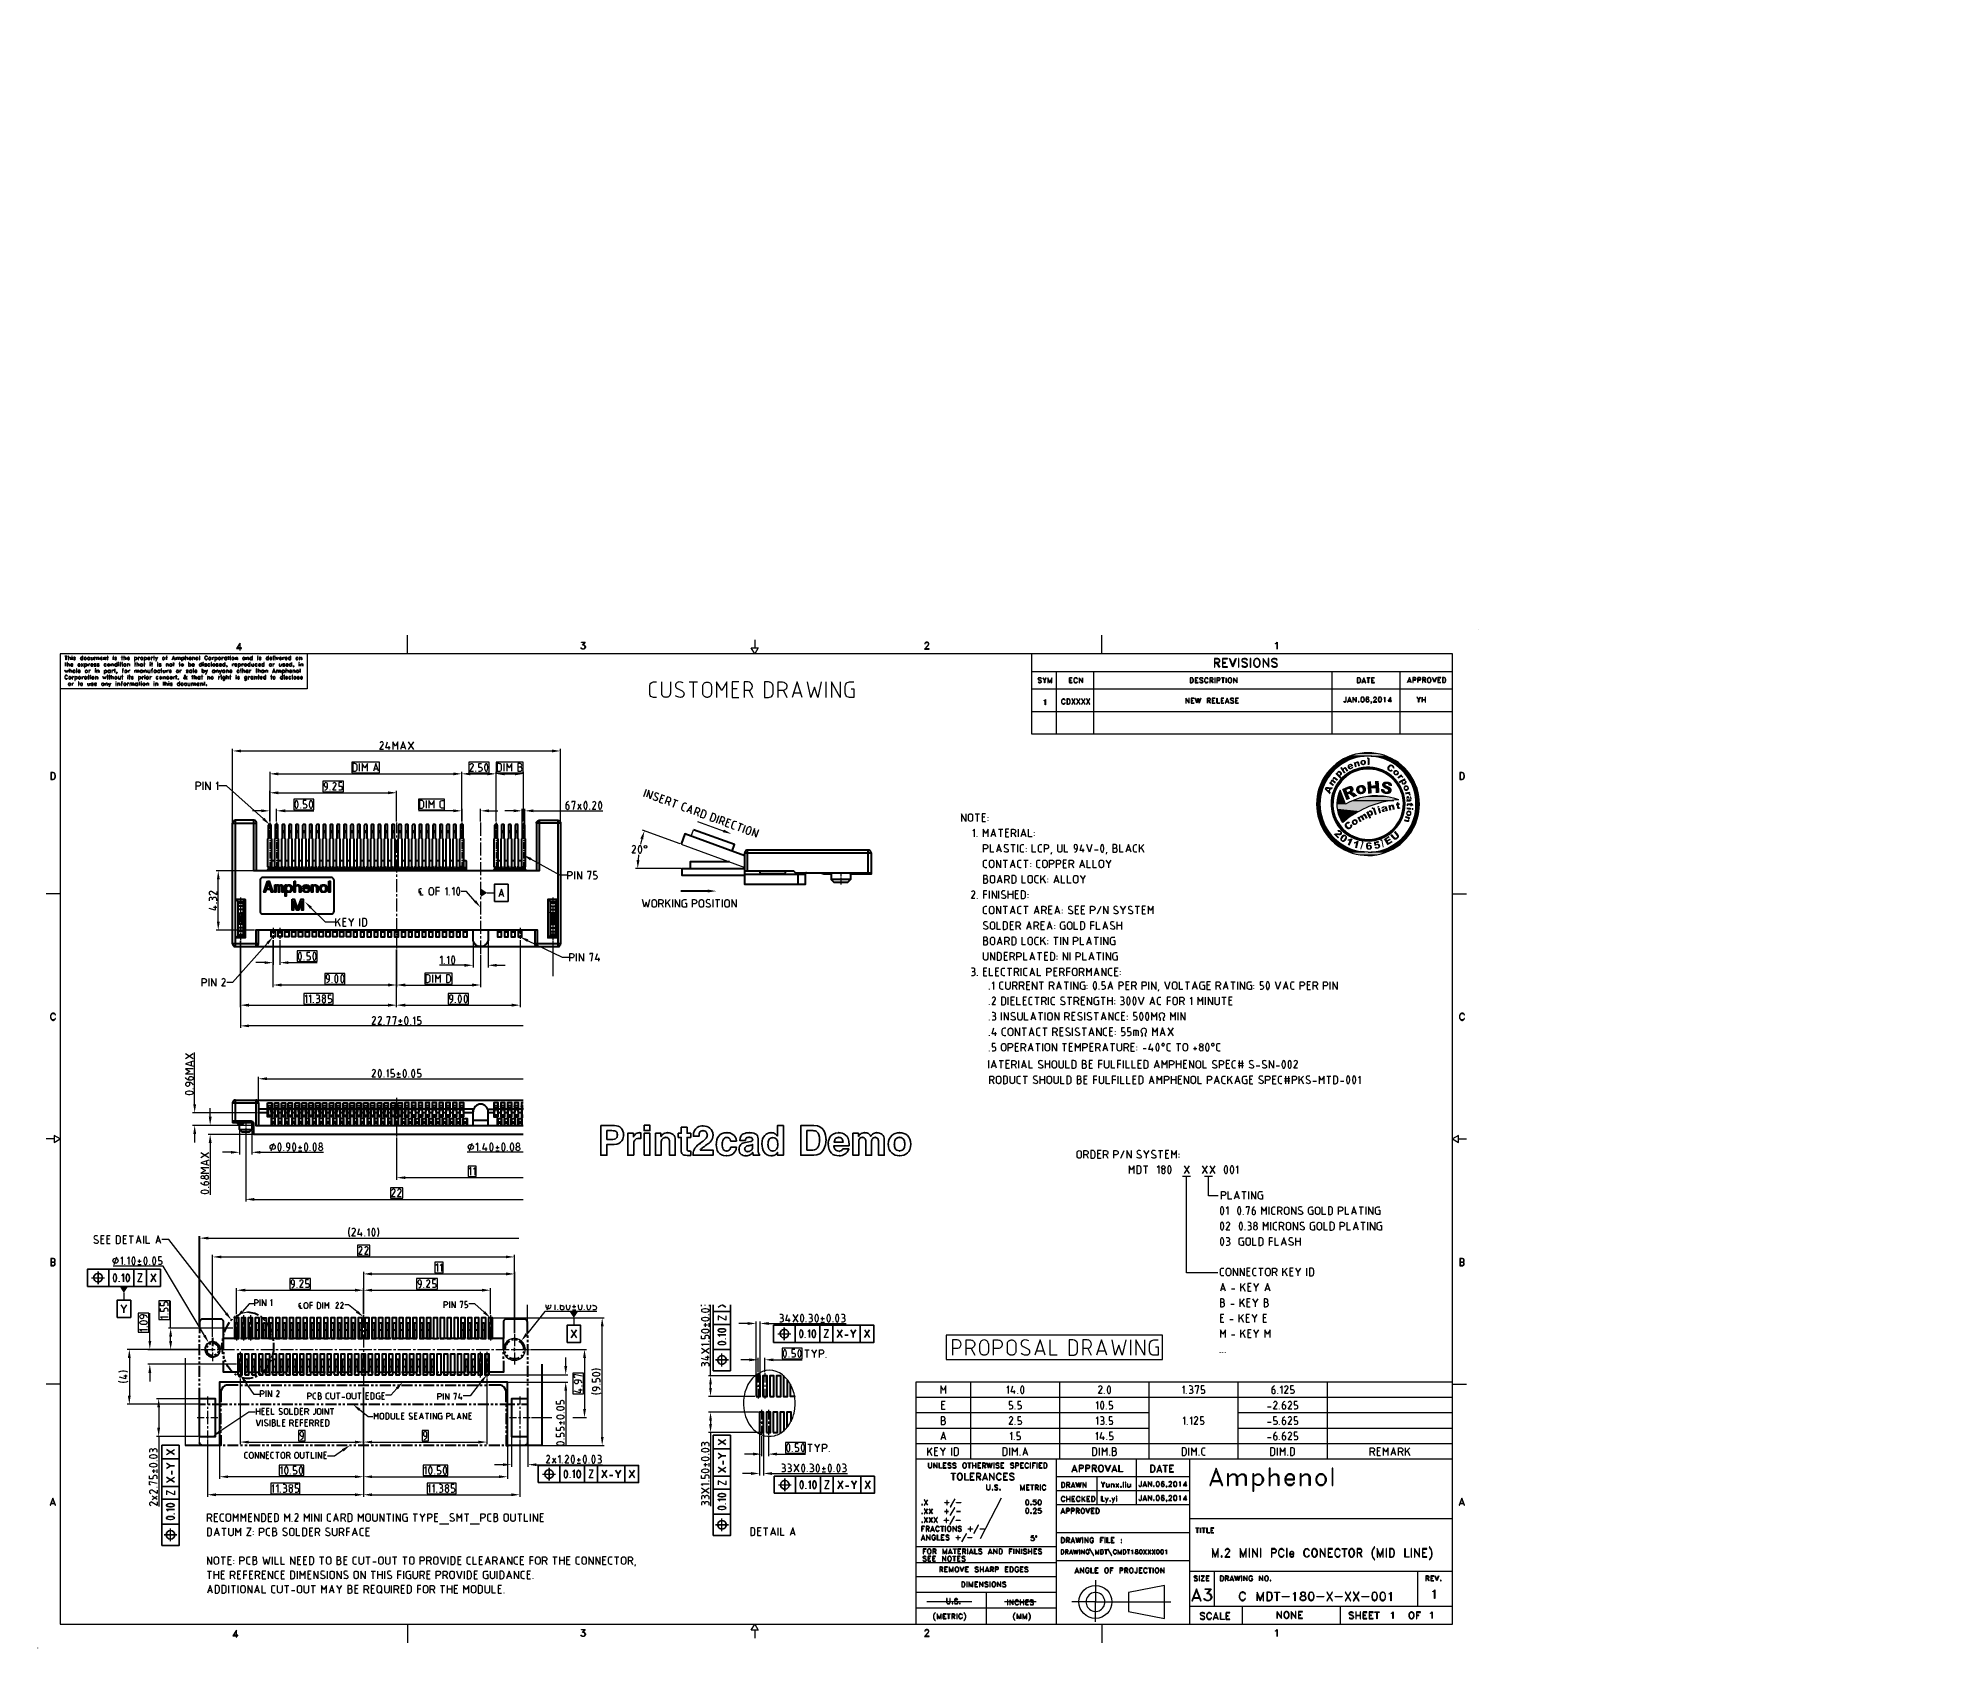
# Model space of a CAD drawing. Header units: inches. Extents: x 0 to 139, y 0 to 117.
import ezdxf

# ---------------------------------------------------------------- set-up
doc = ezdxf.new("R2010")
doc.units = ezdxf.units.IN
doc.header["$MEASUREMENT"] = 0
for name, color, linetype, lineweight in [('Color-3-Line_Weight-0', 3, 'Continuous', 0), ('Color-3-Line_Weight-20', 3, 'Continuous', 20), ('Color-7-Line_Weight-0', 7, 'Continuous', 0), ('Color-7-Line_Weight-20', 7, 'Continuous', 20), ('Color-7-Line_Weight-25', 7, 'Continuous', 25), ('Color-7-Line_Weight-30', 7, 'Continuous', 30)]:
    doc.layers.add(name, color=color, linetype=linetype, lineweight=lineweight)
doc.layers.add('Demo', color=7, linetype='Continuous')

msp = doc.modelspace()

# ---------------------------------------------------------------- hatches: boundary and pattern name
at = {"layer": 'Color-3-Line_Weight-0'}
for points in [[(93.99, 63.81), (93.87, 63.65), (94.18, 63.65)], [(94.03, 63.88), (93.99, 63.81), (94.31, 63.81)], [(93.99, 63.81), (94.31, 63.81), (94.18, 63.65)], [(94.15, 64.01), (94.03, 63.88), (94.36, 63.88)], [(94.03, 63.88), (94.36, 63.88), (94.31, 63.81)], [(94.21, 64.09), (94.15, 64.01), (94.49, 64.01)], [(94.15, 64.01), (94.49, 64.01), (94.36, 63.88)], [(94.33, 64.2), (94.21, 64.09), (94.57, 64.09)], [(94.21, 64.09), (94.57, 64.09), (94.49, 64.01)], [(94.41, 64.29), (94.33, 64.2), (94.69, 64.2)], [(94.33, 64.2), (94.69, 64.2), (94.57, 64.09)], [(94.51, 64.37), (94.41, 64.29), (94.8, 64.29)], [(94.41, 64.29), (94.8, 64.29), (94.69, 64.2)], [(94.62, 64.47), (94.51, 64.37), (94.91, 64.37)], [(94.51, 64.37), (94.91, 64.37), (94.8, 64.29)], [(94.69, 64.52), (94.62, 64.47), (95.06, 64.47)], [(94.62, 64.47), (95.06, 64.47), (94.91, 64.37)], [(94.85, 64.64), (94.69, 64.52), (95.14, 64.52)], [(94.69, 64.52), (95.14, 64.52), (95.06, 64.47)], [(94.88, 64.65), (94.85, 64.64), (95.34, 64.64)], [(94.85, 64.64), (95.34, 64.64), (95.14, 64.52)], [(95.07, 64.77), (94.88, 64.65), (95.38, 64.65)], [(94.88, 64.65), (95.38, 64.65), (95.34, 64.64)], [(95.09, 64.78), (95.07, 64.77), (95.62, 64.77)], [(95.07, 64.77), (95.62, 64.77), (95.38, 64.65)], [(95.24, 64.87), (95.09, 64.78), (95.66, 64.78)], [(95.09, 64.78), (95.66, 64.78), (95.62, 64.77)], [(95.39, 63.72), (95.23, 63.61), (95.43, 63.61)], [(95.34, 64.91), (95.24, 64.87), (95.88, 64.87)], [(95.24, 64.87), (95.88, 64.87), (95.66, 64.78)], [(95.39, 64.94), (95.34, 64.91), (96.06, 64.91)], [(95.34, 64.91), (96.06, 64.91), (95.88, 64.87)], [(95.52, 65), (95.39, 64.94), (96.15, 64.94)], [(95.39, 64.94), (96.15, 64.94), (96.06, 64.91)], [(95.41, 63.75), (95.39, 63.72), (95.61, 63.72)], [(95.39, 63.72), (95.61, 63.72), (95.43, 63.61)], [(95.56, 63.84), (95.41, 63.75), (95.65, 63.75)], [(95.41, 63.75), (95.65, 63.75), (95.61, 63.72)], [(95.59, 65.03), (95.52, 65), (96.42, 65)], [(95.52, 65), (96.42, 65), (96.15, 64.94)], [(95.61, 63.88), (95.56, 63.84), (95.82, 63.84)], [(95.56, 63.84), (95.82, 63.84), (95.65, 63.75)], [(95.59, 65.03), (96.69, 65.03), (96.42, 65)], [(95.73, 63.94), (95.61, 63.88), (95.89, 63.88)], [(95.61, 63.88), (95.89, 63.88), (95.82, 63.84)], [(95.82, 63.98), (95.73, 63.94), (96.04, 63.94)], [(95.73, 63.94), (96.04, 63.94), (95.89, 63.88)], [(95.89, 64.02), (95.82, 63.98), (96.17, 63.98)], [(95.82, 63.98), (96.17, 63.98), (96.04, 63.94)], [(96.02, 64.07), (95.89, 64.02), (96.26, 64.02)], [(95.89, 64.02), (96.26, 64.02), (96.17, 63.98)], [(96.04, 64.08), (96.02, 64.07), (96.49, 64.07)], [(96.02, 64.07), (96.49, 64.07), (96.26, 64.02)], [(96.13, 64.1), (96.04, 64.08), (96.53, 64.08)], [(96.04, 64.08), (96.53, 64.08), (96.49, 64.07)], [(96.16, 64.11), (96.13, 64.1), (96.73, 64.1)], [(96.13, 64.1), (96.73, 64.1), (96.53, 64.08)], [(96.27, 64.15), (96.16, 64.11), (97.77, 64.11)], [(96.16, 64.11), (96.97, 64.11), (96.73, 64.1)], [(96.5, 64.19), (96.27, 64.15), (97.66, 64.15)], [(96.27, 64.15), (97.66, 64.15), (97.77, 64.11)], [(96.73, 64.23), (96.5, 64.19), (97.44, 64.19)], [(96.5, 64.19), (97.44, 64.19), (97.66, 64.15)], [(96.97, 64.24), (96.73, 64.23), (97.2, 64.23)], [(96.73, 64.23), (97.2, 64.23), (97.44, 64.19)], [(96.97, 64.11), (97.2, 64.1), (97.8, 64.1)], [(96.97, 64.11), (97.77, 64.11), (97.8, 64.1)], [(97.2, 64.1), (97.39, 64.08), (97.89, 64.08)], [(97.2, 64.1), (97.8, 64.1), (97.89, 64.08)], [(97.24, 65.03), (97.51, 65), (98.41, 65)], [(97.24, 65.03), (98.34, 65.03), (98.41, 65)], [(97.39, 64.08), (97.44, 64.07), (97.9, 64.07)], [(97.39, 64.08), (97.89, 64.08), (97.9, 64.07)], [(97.44, 64.07), (97.67, 64.02), (98.04, 64.02)], [(97.44, 64.07), (97.9, 64.07), (98.04, 64.02)], [(97.51, 65), (97.78, 64.94), (98.53, 64.94)], [(97.51, 65), (98.41, 65), (98.53, 64.94)], [(97.67, 64.02), (97.75, 63.98), (98.11, 63.98)], [(97.67, 64.02), (98.04, 64.02), (98.11, 63.98)], [(97.75, 63.98), (97.9, 63.94), (98.19, 63.94)], [(97.75, 63.98), (98.11, 63.98), (98.19, 63.94)], [(97.78, 64.94), (97.87, 64.91), (98.59, 64.91)], [(97.78, 64.94), (98.53, 64.94), (98.59, 64.91)], [(97.87, 64.91), (98.05, 64.87), (98.68, 64.87)], [(97.87, 64.91), (98.59, 64.91), (98.68, 64.87)], [(97.9, 63.94), (98.04, 63.88), (98.31, 63.88)], [(97.9, 63.94), (98.19, 63.94), (98.31, 63.88)], [(98.04, 63.88), (98.11, 63.84), (98.37, 63.84)], [(98.04, 63.88), (98.31, 63.88), (98.37, 63.84)], [(98.05, 64.87), (98.26, 64.78), (98.84, 64.78)], [(98.05, 64.87), (98.68, 64.87), (98.84, 64.78)], [(98.11, 63.84), (98.28, 63.75), (98.51, 63.75)], [(98.11, 63.84), (98.37, 63.84), (98.51, 63.75)], [(98.26, 64.78), (98.31, 64.77), (98.86, 64.77)], [(98.26, 64.78), (98.84, 64.78), (98.86, 64.77)], [(98.28, 63.75), (98.32, 63.72), (98.54, 63.72)], [(98.28, 63.75), (98.51, 63.75), (98.54, 63.72)], [(98.31, 64.77), (98.56, 64.65), (99.05, 64.65)], [(98.31, 64.77), (98.86, 64.77), (99.05, 64.65)], [(98.32, 63.72), (98.5, 63.61), (98.7, 63.61)], [(98.32, 63.72), (98.54, 63.72), (98.7, 63.61)], [(98.56, 64.65), (98.59, 64.64), (99.07, 64.64)], [(98.56, 64.65), (99.05, 64.65), (99.07, 64.64)], [(98.59, 64.64), (98.79, 64.52), (99.23, 64.52)], [(98.59, 64.64), (99.07, 64.64), (99.23, 64.52)], [(98.79, 64.52), (98.87, 64.47), (99.3, 64.47)], [(98.79, 64.52), (99.23, 64.52), (99.3, 64.47)], [(98.87, 64.47), (99.02, 64.37), (99.42, 64.37)], [(98.87, 64.47), (99.3, 64.47), (99.42, 64.37)], [(99.02, 64.37), (99.13, 64.29), (99.52, 64.29)], [(99.02, 64.37), (99.42, 64.37), (99.52, 64.29)], [(99.13, 64.29), (99.24, 64.2), (99.6, 64.2)], [(99.13, 64.29), (99.52, 64.29), (99.6, 64.2)], [(99.24, 64.2), (99.36, 64.09), (99.71, 64.09)], [(99.24, 64.2), (99.6, 64.2), (99.71, 64.09)], [(99.36, 64.09), (99.44, 64.01), (99.78, 64.01)], [(99.36, 64.09), (99.71, 64.09), (99.78, 64.01)], [(99.44, 64.01), (99.57, 63.88), (99.9, 63.88)], [(99.44, 64.01), (99.78, 64.01), (99.9, 63.88)], [(99.57, 63.88), (99.63, 63.81), (99.94, 63.81)], [(99.57, 63.88), (99.9, 63.88), (99.94, 63.81)], [(99.63, 63.81), (99.75, 63.65), (100.06, 63.65)], [(99.63, 63.81), (99.94, 63.81), (100.06, 63.65)], [(93.31, 62.36), (93.26, 62.1), (93.51, 62.1)], [(93.38, 62.62), (93.31, 62.37), (93.56, 62.37)], [(93.31, 62.37), (93.31, 62.36), (93.56, 62.36)], [(93.31, 62.37), (93.56, 62.37), (93.56, 62.36)], [(93.31, 62.36), (93.56, 62.36), (93.51, 62.1)], [(93.46, 62.88), (93.38, 62.64), (93.65, 62.64)], [(93.38, 62.64), (93.38, 62.62), (93.63, 62.62)], [(93.38, 62.64), (93.65, 62.64), (93.63, 62.62)], [(93.38, 62.62), (93.63, 62.62), (93.56, 62.37)], [(93.47, 62.91), (93.46, 62.88), (93.73, 62.88)], [(93.46, 62.88), (93.73, 62.88), (93.65, 62.64)], [(93.57, 63.12), (93.47, 62.91), (93.74, 62.91)], [(93.47, 62.91), (93.74, 62.91), (93.73, 62.88)], [(93.59, 63.16), (93.57, 63.12), (93.85, 63.12)], [(93.57, 63.12), (93.85, 63.12), (93.74, 62.91)], [(93.69, 63.37), (93.59, 63.16), (93.87, 63.16)], [(93.59, 63.16), (93.87, 63.16), (93.85, 63.12)], [(93.72, 63.41), (93.69, 63.37), (93.98, 63.37)], [(93.69, 63.37), (93.98, 63.37), (93.87, 63.16)], [(93.83, 63.59), (93.72, 63.41), (94.01, 63.41)], [(93.72, 63.41), (94.01, 63.41), (93.98, 63.37)], [(93.87, 63.65), (93.83, 63.59), (94.13, 63.59)], [(93.83, 63.59), (94.13, 63.59), (94.01, 63.41)], [(93.87, 63.65), (94.18, 63.65), (94.13, 63.59)], [(94.43, 62.46), (94.36, 62.24), (94.49, 62.24)], [(94.52, 62.68), (94.43, 62.47), (94.56, 62.47)], [(94.43, 62.47), (94.43, 62.46), (94.56, 62.46)], [(94.43, 62.47), (94.56, 62.47), (94.56, 62.46)], [(94.43, 62.46), (94.56, 62.46), (94.49, 62.24)], [(94.62, 62.89), (94.52, 62.69), (94.66, 62.69)], [(94.52, 62.69), (94.52, 62.68), (94.66, 62.68)], [(94.52, 62.69), (94.66, 62.69), (94.66, 62.68)], [(94.52, 62.68), (94.66, 62.68), (94.56, 62.47)], [(94.63, 62.89), (94.62, 62.89), (94.77, 62.89)], [(94.62, 62.89), (94.77, 62.89), (94.66, 62.69)], [(94.75, 63.09), (94.63, 62.89), (94.78, 62.89)], [(94.63, 62.89), (94.78, 62.89), (94.77, 62.89)], [(94.89, 63.27), (94.75, 63.09), (94.91, 63.09)], [(94.75, 63.09), (94.91, 63.09), (94.78, 62.89)], [(95.05, 63.44), (94.89, 63.27), (95.06, 63.27)], [(94.89, 63.27), (95.06, 63.27), (94.91, 63.09)], [(95.06, 63.45), (95.05, 63.44), (95.23, 63.44)], [(95.05, 63.44), (95.23, 63.44), (95.06, 63.27)], [(95.21, 63.59), (95.06, 63.45), (95.24, 63.45)], [(95.06, 63.45), (95.24, 63.45), (95.23, 63.44)], [(95.23, 63.61), (95.21, 63.59), (95.41, 63.59)], [(95.21, 63.59), (95.41, 63.59), (95.24, 63.45)], [(95.23, 63.61), (95.43, 63.61), (95.41, 63.59)], [(97.18, 63.2), (96.91, 63.18), (96.97, 62.31), (97.24, 62.32), (97.21, 62.68), (97.51, 62.7), (97.2, 62.89)], [(97.74, 63.24), (97.47, 63.22), (97.49, 62.91), (97.2, 62.89), (97.51, 62.7), (97.53, 62.35), (97.8, 62.37)], [(98.16, 62.62), (97.9, 62.65), (97.9, 62.64), (97.9, 62.59), (97.9, 62.54), (97.92, 62.5), (97.94, 62.46), (97.96, 62.42), (98, 62.39), (98.03, 62.36), (98.07, 62.34), (98.12, 62.31), (98.16, 62.3), (98.21, 62.29), (98.26, 62.28), (98.31, 62.27), (98.36, 62.27), (98.41, 62.28), (98.46, 62.29), (98.5, 62.3), (98.54, 62.32), (98.58, 62.34), (98.61, 62.37), (98.63, 62.39), (98.29, 62.45), (98.28, 62.46), (98.27, 62.46), (98.26, 62.46), (98.25, 62.46), (98.24, 62.47), (98.23, 62.47), (98.23, 62.47), (98.22, 62.48), (98.21, 62.48), (98.21, 62.49), (98.2, 62.5), (98.19, 62.5), (98.19, 62.51), (98.18, 62.52), (98.18, 62.52), (98.17, 62.53), (98.17, 62.54), (98.17, 62.55), (98.16, 62.56), (98.16, 62.57), (98.16, 62.59)], [(98.4, 63.18), (98.39, 63.18), (98.37, 63.18), (98.34, 63.18), (98.33, 63.19), (98.31, 63.19), (98.3, 63.19), (98.28, 63.19), (98.27, 63.19), (98.26, 63.19), (98.24, 63.19), (98.23, 63.19), (98.22, 63.19), (98.2, 63.18), (98.19, 63.18), (98.18, 63.18), (98.17, 63.17), (98.15, 63.17), (98.14, 63.16), (98.13, 63.16), (98.12, 63.15), (98.1, 63.15), (98.09, 63.14), (98.08, 63.14), (98.06, 63.12), (98.05, 63.1), (98.04, 63.09), (98.03, 63.08), (98.02, 63.07), (98.02, 63.06), (98.01, 63.05), (98.01, 63.04), (98, 63.03), (98, 63.01), (97.99, 63), (97.99, 62.99), (97.99, 62.98), (97.99, 62.96), (97.99, 62.95), (97.99, 62.94), (97.99, 62.93), (97.99, 62.91), (97.99, 62.9), (97.99, 62.89), (98, 62.88), (98, 62.86), (98.01, 62.84), (98.03, 62.82), (98.04, 62.81), (98.06, 62.78), (98.07, 62.77), (98.09, 62.76), (98.11, 62.75), (98.12, 62.73), (98.17, 62.71), (98.19, 62.7), (98.21, 62.68), (98.24, 62.67), (98.27, 62.66), (98.28, 62.66), (98.31, 62.64), (98.33, 62.63), (98.35, 62.63), (98.36, 62.62), (98.37, 62.61), (98.38, 62.61), (98.39, 62.6), (98.4, 62.59), (98.41, 62.58), (98.41, 62.57), (98.42, 62.56), (98.42, 62.55), (98.42, 62.54), (98.42, 62.53), (98.42, 62.52), (98.42, 62.51), (98.41, 62.5), (98.4, 62.49), (98.4, 62.48), (98.39, 62.47), (98.37, 62.46), (98.36, 62.45), (98.34, 62.45), (98.32, 62.45), (98.29, 62.45), (98.63, 62.39), (98.64, 62.41), (98.66, 62.43), (98.67, 62.45), (98.67, 62.46), (98.67, 62.46), (98.67, 62.47), (98.68, 62.48), (98.68, 62.49), (98.68, 62.49), (98.68, 62.5), (98.68, 62.5), (98.68, 62.51), (98.68, 62.52), (98.69, 62.52), (98.69, 62.53), (98.69, 62.53), (98.69, 62.54), (98.69, 62.55), (98.69, 62.55), (98.69, 62.56), (98.69, 62.57), (98.69, 62.58), (98.69, 62.58), (98.68, 62.61), (98.68, 62.63), (98.67, 62.65), (98.67, 62.66), (98.66, 62.68), (98.65, 62.7), (98.64, 62.71), (98.6, 62.75), (98.58, 62.77), (98.57, 62.77), (98.53, 62.79), (98.53, 62.8), (98.52, 62.8), (98.51, 62.81), (98.51, 62.81), (98.5, 62.81), (98.49, 62.82), (98.49, 62.82), (98.48, 62.82), (98.47, 62.83), (98.47, 62.83), (98.46, 62.83), (98.45, 62.84), (98.45, 62.84), (98.44, 62.84), (98.43, 62.84), (98.43, 62.85), (98.42, 62.85), (98.41, 62.85), (98.41, 62.86), (98.4, 62.86), (98.37, 62.87), (98.34, 62.88), (98.31, 62.89), (98.28, 62.91), (98.26, 62.92), (98.25, 62.93), (98.24, 62.95), (98.24, 62.98), (98.25, 62.99), (98.27, 63.01), (98.27, 63.02), (98.3, 63.02), (98.34, 63.02), (98.7, 62.98), (98.69, 63.01), (98.68, 63.02), (98.68, 63.03), (98.67, 63.04), (98.66, 63.06), (98.65, 63.07), (98.64, 63.08), (98.63, 63.09), (98.62, 63.1), (98.6, 63.1), (98.59, 63.11), (98.58, 63.12), (98.56, 63.13), (98.55, 63.13), (98.54, 63.14), (98.52, 63.15), (98.51, 63.15), (98.5, 63.16), (98.48, 63.16), (98.47, 63.16), (98.45, 63.17), (98.43, 63.17)], [(98.7, 62.98), (98.34, 63.02), (98.37, 63.02), (98.38, 63.01), (98.39, 63.01), (98.39, 63.01), (98.4, 63), (98.41, 63), (98.41, 63), (98.42, 62.99), (98.42, 62.99), (98.43, 62.98), (98.43, 62.98), (98.43, 62.97), (98.44, 62.97), (98.44, 62.96), (98.44, 62.96), (98.45, 62.95), (98.45, 62.94), (98.45, 62.94), (98.45, 62.93), (98.46, 62.92), (98.46, 62.91), (98.46, 62.89), (98.71, 62.86), (98.71, 62.91), (98.71, 62.94), (98.7, 62.96)], [(98.5, 63.61), (98.52, 63.59), (98.71, 63.59)], [(98.5, 63.61), (98.7, 63.61), (98.71, 63.59)], [(98.52, 63.59), (98.69, 63.45), (98.87, 63.45)], [(98.52, 63.59), (98.71, 63.59), (98.87, 63.45)], [(98.69, 63.45), (98.7, 63.44), (98.88, 63.44)], [(98.69, 63.45), (98.87, 63.45), (98.88, 63.44)], [(98.7, 63.44), (98.87, 63.27), (99.03, 63.27)], [(98.7, 63.44), (98.88, 63.44), (99.03, 63.27)], [(98.87, 63.27), (99.02, 63.09), (99.17, 63.09)], [(98.87, 63.27), (99.03, 63.27), (99.17, 63.09)], [(99.02, 63.09), (99.16, 62.89), (99.3, 62.89)], [(99.02, 63.09), (99.18, 63.09), (99.3, 62.89)], [(99.16, 62.89), (99.16, 62.89), (99.3, 62.89)], [(99.16, 62.89), (99.3, 62.89), (99.3, 62.89)], [(99.16, 62.89), (99.27, 62.69), (99.41, 62.69)], [(99.16, 62.89), (99.3, 62.89), (99.41, 62.69)], [(99.27, 62.69), (99.27, 62.68), (99.41, 62.68)], [(99.27, 62.69), (99.41, 62.69), (99.41, 62.68)], [(99.27, 62.68), (99.37, 62.47), (99.5, 62.47)], [(99.27, 62.68), (99.41, 62.68), (99.5, 62.47)], [(99.37, 62.47), (99.37, 62.46), (99.5, 62.46)], [(99.37, 62.47), (99.5, 62.47), (99.5, 62.46)], [(99.37, 62.46), (99.44, 62.24), (99.57, 62.24)], [(99.37, 62.46), (99.5, 62.46), (99.57, 62.24)], [(99.79, 62.92), (99.76, 62.92), (99.75, 62.92), (99.73, 62.92), (99.72, 62.92), (99.71, 62.92), (99.7, 62.91), (99.68, 62.91), (99.66, 62.91), (99.65, 62.9), (99.64, 62.89), (99.62, 62.88), (99.62, 62.88), (99.61, 62.87), (99.61, 62.87), (99.61, 62.87), (99.6, 62.86), (99.6, 62.86), (99.6, 62.85), (99.59, 62.85), (99.59, 62.85), (99.59, 62.84), (99.58, 62.84), (99.58, 62.83), (99.58, 62.83), (99.57, 62.82), (99.57, 62.82), (99.57, 62.81), (99.57, 62.81), (99.57, 62.8), (99.56, 62.8), (99.56, 62.79), (99.56, 62.78), (99.56, 62.74), (99.55, 62.73), (99.55, 62.73), (99.55, 62.72), (99.56, 62.72), (99.56, 62.71), (99.56, 62.7), (99.56, 62.7), (99.56, 62.69), (99.56, 62.69), (99.56, 62.68), (99.56, 62.67), (99.56, 62.67), (99.56, 62.66), (99.57, 62.66), (99.57, 62.65), (99.57, 62.64), (99.57, 62.64), (99.57, 62.63), (99.57, 62.63), (99.58, 62.62), (99.59, 62.61), (99.6, 62.59), (99.61, 62.58), (99.61, 62.57), (99.64, 62.54), (99.65, 62.53), (99.66, 62.52), (99.67, 62.52), (99.69, 62.51), (99.71, 62.51), (99.66, 62.69), (99.65, 62.69), (99.65, 62.71), (99.66, 62.72), (99.66, 62.74), (99.66, 62.75), (99.67, 62.75), (99.69, 62.76), (99.71, 62.77), (99.72, 62.78), (99.73, 62.78), (99.75, 62.78), (99.76, 62.79), (99.78, 62.79), (99.79, 62.78), (99.8, 62.78), (99.81, 62.77), (99.83, 62.77), (99.83, 62.76), (99.84, 62.74)], [(99.93, 62.77), (99.92, 62.81), (99.91, 62.82), (99.9, 62.84), (99.89, 62.85), (99.88, 62.86), (99.86, 62.88), (99.85, 62.89), (99.85, 62.89), (99.85, 62.89), (99.85, 62.89), (99.84, 62.9), (99.84, 62.9), (99.84, 62.9), (99.84, 62.9), (99.84, 62.9), (99.84, 62.9), (99.83, 62.9), (99.83, 62.9), (99.83, 62.9), (99.83, 62.9), (99.83, 62.9), (99.83, 62.9), (99.82, 62.9), (99.82, 62.9), (99.82, 62.91), (99.81, 62.91), (99.8, 62.91), (99.79, 62.92), (99.84, 62.74), (99.84, 62.73), (99.84, 62.72), (99.84, 62.71), (99.83, 62.7), (99.83, 62.69), (99.82, 62.68), (99.81, 62.67), (99.8, 62.66), (99.79, 62.66), (99.77, 62.65), (99.76, 62.65), (99.75, 62.64), (99.73, 62.64), (99.72, 62.64), (99.71, 62.64), (99.7, 62.64), (99.69, 62.65), (99.68, 62.65), (99.67, 62.66), (99.66, 62.67), (99.66, 62.69), (99.71, 62.51), (99.72, 62.51), (99.73, 62.51), (99.74, 62.51), (99.75, 62.51), (99.76, 62.51), (99.77, 62.51), (99.77, 62.51), (99.78, 62.51), (99.79, 62.51), (99.8, 62.51), (99.81, 62.52), (99.81, 62.52), (99.82, 62.52), (99.83, 62.52), (99.84, 62.53), (99.84, 62.53), (99.85, 62.54), (99.86, 62.54), (99.87, 62.55), (99.88, 62.55), (99.89, 62.56), (99.9, 62.57), (99.9, 62.58), (99.91, 62.59), (99.92, 62.6), (99.92, 62.61), (99.94, 62.65), (99.94, 62.73), (99.93, 62.75), (99.93, 62.76)], [(99.75, 63.65), (99.79, 63.59), (100.1, 63.59)], [(99.75, 63.65), (100.06, 63.65), (100.1, 63.59)], [(99.79, 63.59), (99.92, 63.41), (100.21, 63.41)], [(99.79, 63.59), (100.1, 63.59), (100.21, 63.41)], [(99.92, 63.41), (99.95, 63.37), (100.24, 63.37)], [(99.92, 63.41), (100.21, 63.41), (100.24, 63.37)], [(99.95, 63.37), (100.06, 63.16), (100.34, 63.16)], [(99.95, 63.37), (100.24, 63.37), (100.34, 63.16)], [(100.06, 63.16), (100.09, 63.12), (100.36, 63.12)], [(100.06, 63.16), (100.34, 63.16), (100.36, 63.12)], [(100.09, 63.12), (100.18, 62.91), (100.45, 62.91)], [(100.09, 63.12), (100.36, 63.12), (100.45, 62.91)], [(100.18, 62.91), (100.2, 62.88), (100.46, 62.88)], [(100.18, 62.91), (100.45, 62.91), (100.46, 62.88)], [(100.2, 62.88), (100.29, 62.64), (100.55, 62.64)], [(100.2, 62.88), (100.46, 62.88), (100.55, 62.64)], [(100.29, 62.64), (100.29, 62.62), (100.56, 62.62)], [(100.29, 62.64), (100.55, 62.64), (100.56, 62.62)], [(100.29, 62.62), (100.36, 62.37), (100.62, 62.37)], [(100.29, 62.62), (100.56, 62.62), (100.62, 62.37)], [(100.36, 62.37), (100.37, 62.36), (100.63, 62.36)], [(100.36, 62.37), (100.62, 62.37), (100.63, 62.36)], [(100.37, 62.36), (100.42, 62.1), (100.67, 62.1)], [(100.37, 62.36), (100.63, 62.36), (100.67, 62.1)], [(93.22, 61.81), (93.21, 61.53), (93.46, 61.53)], [(93.21, 61.53), (93.22, 61.26), (93.47, 61.26)], [(93.21, 61.53), (93.46, 61.53), (93.47, 61.26)], [(93.26, 62.09), (93.22, 61.82), (93.48, 61.82)], [(93.22, 61.82), (93.22, 61.81), (93.47, 61.81)], [(93.22, 61.82), (93.48, 61.82), (93.47, 61.81)], [(93.22, 61.81), (93.47, 61.81), (93.46, 61.53)], [(93.22, 61.26), (93.22, 61.26), (93.48, 61.26)], [(93.22, 61.26), (93.47, 61.26), (93.48, 61.26)], [(93.22, 61.26), (93.26, 60.99), (93.51, 60.99)], [(93.22, 61.26), (93.48, 61.26), (93.51, 60.99)], [(93.26, 62.1), (93.26, 62.09), (93.51, 62.09)], [(93.26, 62.1), (93.51, 62.1), (93.51, 62.09)], [(93.26, 62.09), (93.51, 62.09), (93.48, 61.82)], [(93.26, 60.99), (93.26, 60.98), (93.51, 60.98)], [(93.26, 60.99), (93.51, 60.99), (93.51, 60.98)], [(93.26, 60.98), (93.31, 60.72), (93.56, 60.72)], [(93.26, 60.98), (93.51, 60.98), (93.56, 60.72)], [(94.27, 61.77), (94.26, 61.53), (94.39, 61.53)], [(94.26, 61.53), (94.27, 61.3), (94.4, 61.3)], [(94.26, 61.53), (94.39, 61.53), (94.4, 61.3)], [(94.31, 62.01), (94.27, 61.77), (94.4, 61.77)], [(94.27, 61.77), (94.4, 61.77), (94.39, 61.53)], [(94.27, 61.3), (94.31, 61.07), (94.44, 61.07)], [(94.27, 61.3), (94.4, 61.3), (94.44, 61.07)], [(94.35, 62.24), (94.31, 62.01), (94.44, 62.01)], [(94.31, 62.01), (94.31, 62.01), (94.44, 62.01)], [(94.31, 62.01), (94.44, 62.01), (94.44, 62.01)], [(94.31, 62.01), (94.44, 62.01), (94.4, 61.77)], [(94.31, 61.07), (94.31, 61.06), (94.44, 61.06)], [(94.31, 61.07), (94.44, 61.07), (94.44, 61.06)], [(94.31, 61.06), (94.35, 60.84), (94.48, 60.84)], [(94.31, 61.06), (94.44, 61.06), (94.48, 60.84)], [(94.36, 62.24), (94.35, 62.24), (94.48, 62.24)], [(94.35, 62.24), (94.48, 62.24), (94.44, 62.01)], [(94.36, 62.24), (94.49, 62.24), (94.48, 62.24)], [(94.73, 61.9), (94.7, 61.68), (95.28, 61.68)], [(94.7, 61.68), (94.7, 61.53), (95.34, 61.53)], [(94.7, 61.68), (95.28, 61.68), (95.34, 61.53)], [(94.7, 61.53), (94.7, 61.48), (97.39, 61.48)], [(94.7, 61.53), (97.58, 61.53), (97.39, 61.48)], [(94.7, 61.48), (94.7, 61.45), (97.33, 61.45)], [(94.7, 61.48), (97.39, 61.48), (97.33, 61.45)], [(94.7, 61.45), (94.71, 61.35), (97.05, 61.35)], [(94.7, 61.45), (97.33, 61.45), (97.05, 61.35)], [(94.71, 61.35), (94.72, 61.23), (96.78, 61.23)], [(94.71, 61.35), (97.05, 61.35), (96.78, 61.23)], [(94.72, 61.23), (94.72, 61.2), (96.7, 61.2)], [(94.72, 61.23), (96.78, 61.23), (96.7, 61.2)], [(94.72, 61.2), (94.75, 61.03), (96.37, 61.03)], [(94.72, 61.2), (96.7, 61.2), (96.37, 61.03)], [(94.73, 61.9), (95.19, 61.9), (95.28, 61.68)], [(94.75, 61.03), (94.76, 61.01), (96.33, 61.01)], [(94.75, 61.03), (96.37, 61.03), (96.33, 61.01)], [(94.76, 61.01), (94.8, 60.85), (96.04, 60.85)], [(94.76, 61.01), (96.33, 61.01), (96.04, 60.85)], [(95.44, 61.59), (95.34, 61.53), (97.58, 61.53)], [(95.61, 61.68), (95.44, 61.59), (97.75, 61.59)], [(95.44, 61.59), (97.75, 61.59), (97.58, 61.53)], [(95.78, 61.76), (95.61, 61.69), (98.11, 61.69)], [(95.61, 61.69), (95.61, 61.68), (98.11, 61.68)], [(95.61, 61.69), (98.11, 61.69), (98.11, 61.68)], [(95.61, 61.68), (98.11, 61.68), (97.75, 61.59)], [(95.89, 61.81), (95.78, 61.76), (98.48, 61.76)], [(95.78, 61.76), (98.48, 61.76), (98.11, 61.69)], [(95.89, 61.81), (98.83, 61.81), (98.48, 61.76)], [(99.44, 62.24), (99.44, 62.24), (99.57, 62.24)], [(99.44, 62.24), (99.57, 62.24), (99.57, 62.24)], [(99.44, 62.24), (99.5, 62.01), (99.62, 62.01)], [(99.44, 62.24), (99.57, 62.24), (99.62, 62.01)], [(99.5, 61.06), (99.44, 60.84), (99.57, 60.84)], [(99.5, 62.01), (99.5, 62.01), (99.63, 62.01)], [(99.5, 62.01), (99.62, 62.01), (99.63, 62.01)], [(99.5, 62.01), (99.53, 61.77), (99.65, 61.77)], [(99.5, 62.01), (99.63, 62.01), (99.65, 61.77)], [(99.53, 61.3), (99.5, 61.07), (99.63, 61.07)], [(99.5, 61.07), (99.5, 61.06), (99.62, 61.06)], [(99.5, 61.07), (99.63, 61.07), (99.62, 61.06)], [(99.5, 61.06), (99.62, 61.06), (99.57, 60.84)], [(99.53, 61.77), (99.54, 61.53), (99.66, 61.53)], [(99.53, 61.77), (99.65, 61.77), (99.66, 61.53)], [(99.54, 61.53), (99.53, 61.3), (99.65, 61.3)], [(99.53, 61.3), (99.65, 61.3), (99.63, 61.07)], [(99.54, 61.53), (99.66, 61.53), (99.65, 61.3)], [(100.42, 60.98), (100.37, 60.72), (100.63, 60.72)], [(100.42, 62.1), (100.42, 62.09), (100.67, 62.09)], [(100.42, 62.1), (100.67, 62.1), (100.67, 62.09)], [(100.42, 62.09), (100.45, 61.82), (100.7, 61.82)], [(100.42, 62.09), (100.67, 62.09), (100.7, 61.82)], [(100.45, 61.26), (100.42, 60.99), (100.67, 60.99)], [(100.42, 60.99), (100.42, 60.98), (100.67, 60.98)], [(100.42, 60.99), (100.67, 60.99), (100.67, 60.98)], [(100.42, 60.98), (100.67, 60.98), (100.63, 60.72)], [(100.45, 61.82), (100.45, 61.81), (100.7, 61.81)], [(100.45, 61.82), (100.7, 61.82), (100.7, 61.81)], [(100.45, 61.81), (100.46, 61.53), (100.71, 61.53)], [(100.45, 61.81), (100.7, 61.81), (100.71, 61.53)], [(100.46, 61.53), (100.45, 61.26), (100.7, 61.26)], [(100.45, 61.26), (100.45, 61.26), (100.7, 61.26)], [(100.45, 61.26), (100.7, 61.26), (100.7, 61.26)], [(100.45, 61.26), (100.7, 61.26), (100.67, 60.99)], [(100.46, 61.53), (100.71, 61.53), (100.7, 61.26)], [(93.31, 60.72), (93.31, 60.7), (93.56, 60.7)], [(93.31, 60.72), (93.56, 60.72), (93.56, 60.7)], [(93.31, 60.7), (93.38, 60.45), (93.63, 60.45)], [(93.31, 60.7), (93.56, 60.7), (93.63, 60.45)], [(93.38, 60.45), (93.38, 60.43), (93.65, 60.43)], [(93.38, 60.45), (93.63, 60.45), (93.65, 60.43)], [(93.38, 60.43), (93.46, 60.2), (93.73, 60.2)], [(93.38, 60.43), (93.65, 60.43), (93.73, 60.2)], [(93.46, 60.2), (93.47, 60.17), (93.74, 60.17)], [(93.46, 60.2), (93.73, 60.2), (93.74, 60.17)], [(93.47, 60.17), (93.57, 59.95), (93.85, 59.95)], [(93.47, 60.17), (93.74, 60.17), (93.85, 59.95)], [(93.57, 59.95), (93.59, 59.91), (93.87, 59.91)], [(93.57, 59.95), (93.85, 59.95), (93.87, 59.91)], [(93.59, 59.91), (93.69, 59.71), (93.98, 59.71)], [(93.59, 59.91), (93.87, 59.91), (93.98, 59.71)], [(93.69, 59.71), (93.72, 59.66), (94.01, 59.66)], [(93.69, 59.71), (93.98, 59.71), (94.01, 59.66)], [(93.72, 59.66), (93.83, 59.48), (94.13, 59.48)], [(93.72, 59.66), (94.01, 59.66), (94.13, 59.48)], [(94.35, 60.84), (94.36, 60.83), (94.49, 60.83)], [(94.35, 60.84), (94.48, 60.84), (94.49, 60.83)], [(94.36, 60.83), (94.43, 60.62), (94.56, 60.62)], [(94.36, 60.83), (94.49, 60.83), (94.56, 60.62)], [(94.43, 60.62), (94.43, 60.6), (94.56, 60.6)], [(94.43, 60.62), (94.56, 60.62), (94.56, 60.6)], [(94.43, 60.6), (94.52, 60.39), (94.66, 60.39)], [(94.43, 60.6), (94.56, 60.6), (94.66, 60.39)], [(94.52, 60.39), (94.52, 60.39), (94.66, 60.39)], [(94.52, 60.39), (94.66, 60.39), (94.66, 60.39)], [(94.52, 60.39), (94.62, 60.19), (94.77, 60.19)], [(94.52, 60.39), (94.66, 60.39), (94.77, 60.19)], [(94.62, 60.19), (94.63, 60.18), (94.78, 60.18)], [(94.62, 60.19), (94.77, 60.19), (94.78, 60.18)], [(94.63, 60.18), (94.75, 59.99), (94.91, 59.99)], [(94.63, 60.18), (94.78, 60.18), (94.91, 59.99)], [(94.75, 59.99), (94.75, 59.98), (94.91, 59.98)], [(94.75, 59.99), (94.91, 59.99), (94.91, 59.98)], [(94.75, 59.98), (94.89, 59.8), (95.06, 59.8)], [(94.75, 59.98), (94.91, 59.98), (95.06, 59.8)], [(94.8, 60.85), (94.82, 60.79), (95.96, 60.79)], [(94.8, 60.85), (96.04, 60.85), (95.96, 60.79)], [(94.82, 60.79), (94.88, 60.65), (95.73, 60.65)], [(94.82, 60.79), (95.96, 60.79), (95.73, 60.65)], [(94.88, 60.65), (94.91, 60.58), (95.64, 60.58)], [(94.88, 60.65), (95.73, 60.65), (95.64, 60.58)], [(94.89, 59.8), (94.89, 59.8), (95.06, 59.8)], [(94.89, 59.8), (95.06, 59.8), (95.06, 59.8)], [(94.89, 59.8), (95.05, 59.64), (95.23, 59.64)], [(94.89, 59.8), (95.06, 59.8), (95.23, 59.64)], [(94.91, 60.58), (94.98, 60.43), (95.42, 60.43)], [(94.91, 60.58), (95.64, 60.58), (95.42, 60.43)], [(94.98, 60.43), (95.01, 60.38), (95.37, 60.38)], [(94.98, 60.43), (95.42, 60.43), (95.37, 60.38)], [(95.01, 60.38), (95.37, 60.38), (95.13, 60.19)], [(95.05, 59.64), (95.06, 59.63), (95.24, 59.63)], [(95.05, 59.64), (95.23, 59.64), (95.24, 59.63)], [(95.06, 59.63), (95.21, 59.48), (95.41, 59.48)], [(95.06, 59.63), (95.24, 59.63), (95.41, 59.48)], [(98.69, 59.63), (98.52, 59.48), (98.71, 59.48)], [(98.7, 59.64), (98.69, 59.63), (98.87, 59.63)], [(98.69, 59.63), (98.87, 59.63), (98.71, 59.48)], [(98.87, 59.8), (98.7, 59.64), (98.88, 59.64)], [(98.7, 59.64), (98.88, 59.64), (98.87, 59.63)], [(99.02, 59.98), (98.87, 59.8), (99.03, 59.8)], [(98.87, 59.8), (98.87, 59.8), (99.03, 59.8)], [(98.87, 59.8), (99.03, 59.8), (99.03, 59.8)], [(98.87, 59.8), (99.03, 59.8), (98.88, 59.64)], [(99.16, 60.18), (99.02, 59.99), (99.18, 59.99)], [(99.02, 59.99), (99.02, 59.98), (99.17, 59.98)], [(99.02, 59.99), (99.18, 59.99), (99.17, 59.98)], [(99.02, 59.98), (99.17, 59.98), (99.03, 59.8)], [(99.27, 60.39), (99.16, 60.19), (99.3, 60.19)], [(99.16, 60.19), (99.16, 60.18), (99.3, 60.18)], [(99.16, 60.19), (99.3, 60.19), (99.3, 60.18)], [(99.16, 60.18), (99.3, 60.18), (99.18, 59.99)], [(99.37, 60.6), (99.27, 60.39), (99.41, 60.39)], [(99.27, 60.39), (99.27, 60.39), (99.41, 60.39)], [(99.27, 60.39), (99.41, 60.39), (99.41, 60.39)], [(99.27, 60.39), (99.41, 60.39), (99.3, 60.19)], [(99.44, 60.83), (99.37, 60.62), (99.5, 60.62)], [(99.37, 60.62), (99.37, 60.6), (99.5, 60.6)], [(99.37, 60.62), (99.5, 60.62), (99.5, 60.6)], [(99.37, 60.6), (99.5, 60.6), (99.41, 60.39)], [(99.44, 60.84), (99.44, 60.83), (99.57, 60.83)], [(99.44, 60.84), (99.57, 60.84), (99.57, 60.83)], [(99.44, 60.83), (99.57, 60.83), (99.5, 60.62)], [(99.92, 59.66), (99.79, 59.48), (100.1, 59.48)], [(99.95, 59.71), (99.92, 59.66), (100.21, 59.66)], [(99.92, 59.66), (100.21, 59.66), (100.1, 59.48)], [(100.06, 59.91), (99.95, 59.71), (100.24, 59.71)], [(99.95, 59.71), (100.24, 59.71), (100.21, 59.66)], [(100.09, 59.95), (100.06, 59.91), (100.34, 59.91)], [(100.06, 59.91), (100.34, 59.91), (100.24, 59.71)], [(100.18, 60.17), (100.09, 59.95), (100.36, 59.95)], [(100.09, 59.95), (100.36, 59.95), (100.34, 59.91)], [(100.2, 60.2), (100.18, 60.17), (100.45, 60.17)], [(100.18, 60.17), (100.45, 60.17), (100.36, 59.95)], [(100.29, 60.43), (100.2, 60.2), (100.46, 60.2)], [(100.2, 60.2), (100.46, 60.2), (100.45, 60.17)], [(100.36, 60.7), (100.29, 60.45), (100.56, 60.45)], [(100.29, 60.45), (100.29, 60.43), (100.55, 60.43)], [(100.29, 60.45), (100.56, 60.45), (100.55, 60.43)], [(100.29, 60.43), (100.55, 60.43), (100.46, 60.2)], [(100.37, 60.72), (100.36, 60.7), (100.62, 60.7)], [(100.36, 60.7), (100.62, 60.7), (100.56, 60.45)], [(100.37, 60.72), (100.63, 60.72), (100.62, 60.7)], [(93.83, 59.48), (93.87, 59.43), (94.18, 59.43)], [(93.83, 59.48), (94.13, 59.48), (94.18, 59.43)], [(93.87, 59.43), (93.99, 59.26), (94.31, 59.26)], [(93.87, 59.43), (94.18, 59.43), (94.31, 59.26)], [(93.99, 59.26), (94.03, 59.2), (94.36, 59.2)], [(93.99, 59.26), (94.31, 59.26), (94.36, 59.2)], [(94.03, 59.2), (94.15, 59.06), (94.49, 59.06)], [(94.03, 59.2), (94.36, 59.2), (94.49, 59.06)], [(94.15, 59.06), (94.21, 58.99), (94.57, 58.99)], [(94.15, 59.06), (94.49, 59.06), (94.57, 58.99)], [(94.21, 58.99), (94.33, 58.87), (94.69, 58.87)], [(94.21, 58.99), (94.57, 58.99), (94.69, 58.87)], [(94.33, 58.87), (94.41, 58.79), (94.8, 58.79)], [(94.33, 58.87), (94.69, 58.87), (94.8, 58.79)], [(94.41, 58.79), (94.51, 58.71), (94.91, 58.71)], [(94.41, 58.79), (94.8, 58.79), (94.91, 58.71)], [(94.51, 58.71), (94.62, 58.6), (95.06, 58.6)], [(94.51, 58.71), (94.91, 58.71), (95.06, 58.6)], [(94.62, 58.6), (94.69, 58.56), (95.14, 58.56)], [(94.62, 58.6), (95.06, 58.6), (95.14, 58.56)], [(94.69, 58.56), (94.85, 58.44), (95.34, 58.44)], [(94.69, 58.56), (95.14, 58.56), (95.34, 58.44)], [(94.85, 58.44), (94.88, 58.42), (95.38, 58.42)], [(94.85, 58.44), (95.34, 58.44), (95.38, 58.42)], [(94.88, 58.42), (95.07, 58.3), (95.62, 58.3)], [(94.88, 58.42), (95.38, 58.42), (95.62, 58.3)], [(95.07, 58.3), (95.09, 58.29), (95.66, 58.29)], [(95.07, 58.3), (95.62, 58.3), (95.66, 58.29)], [(95.09, 58.29), (95.24, 58.21), (95.88, 58.21)], [(95.09, 58.29), (95.66, 58.29), (95.88, 58.21)], [(95.21, 59.48), (95.23, 59.47), (95.43, 59.47)], [(95.21, 59.48), (95.41, 59.48), (95.43, 59.47)], [(95.23, 59.47), (95.39, 59.35), (95.61, 59.35)], [(95.23, 59.47), (95.43, 59.47), (95.61, 59.35)], [(95.24, 58.21), (95.34, 58.16), (96.06, 58.16)], [(95.24, 58.21), (95.88, 58.21), (96.06, 58.16)], [(95.39, 59.35), (95.41, 59.32), (95.65, 59.32)], [(95.39, 59.35), (95.61, 59.35), (95.65, 59.32)], [(95.41, 59.32), (95.56, 59.23), (95.82, 59.23)], [(95.41, 59.32), (95.65, 59.32), (95.82, 59.23)], [(95.56, 59.23), (95.61, 59.2), (95.89, 59.2)], [(95.56, 59.23), (95.82, 59.23), (95.89, 59.2)], [(95.61, 59.2), (95.73, 59.13), (96.04, 59.13)], [(95.61, 59.2), (95.89, 59.2), (96.04, 59.13)], [(95.73, 59.13), (95.82, 59.09), (96.17, 59.09)], [(95.73, 59.13), (96.04, 59.13), (96.17, 59.09)], [(95.82, 59.09), (95.89, 59.06), (96.26, 59.06)], [(95.82, 59.09), (96.17, 59.09), (96.26, 59.06)], [(95.89, 59.06), (96.02, 59), (96.49, 59)], [(95.89, 59.06), (96.26, 59.06), (96.49, 59)], [(96.02, 59), (96.04, 59), (96.53, 59)], [(96.02, 59), (96.49, 59), (96.53, 59)], [(96.04, 59), (96.13, 58.97), (96.73, 58.97)], [(96.04, 59), (96.53, 59), (96.73, 58.97)], [(96.13, 58.97), (96.16, 58.96), (96.97, 58.96)], [(96.13, 58.97), (96.73, 58.97), (96.97, 58.96)], [(96.16, 58.96), (96.27, 58.93), (97.66, 58.93)], [(96.16, 58.96), (97.77, 58.96), (97.66, 58.93)], [(96.27, 58.93), (96.5, 58.88), (97.44, 58.88)], [(96.27, 58.93), (97.66, 58.93), (97.44, 58.88)], [(96.5, 58.88), (96.73, 58.85), (97.2, 58.85)], [(96.5, 58.88), (97.44, 58.88), (97.2, 58.85)], [(96.73, 58.85), (97.2, 58.85), (96.97, 58.84)], [(97.2, 58.97), (96.97, 58.96), (97.77, 58.96)], [(97.39, 59), (97.2, 58.97), (97.8, 58.97)], [(97.2, 58.97), (97.8, 58.97), (97.77, 58.96)], [(97.44, 59), (97.39, 59), (97.89, 59)], [(97.39, 59), (97.89, 59), (97.8, 58.97)], [(97.67, 59.06), (97.44, 59), (97.9, 59)], [(97.44, 59), (97.9, 59), (97.89, 59)], [(97.75, 59.09), (97.67, 59.06), (98.04, 59.06)], [(97.67, 59.06), (98.04, 59.06), (97.9, 59)], [(97.9, 59.13), (97.75, 59.09), (98.11, 59.09)], [(97.75, 59.09), (98.11, 59.09), (98.04, 59.06)], [(98.05, 58.21), (97.87, 58.16), (98.59, 58.16)], [(98.04, 59.2), (97.9, 59.13), (98.19, 59.13)], [(97.9, 59.13), (98.19, 59.13), (98.11, 59.09)], [(98.11, 59.23), (98.04, 59.2), (98.31, 59.2)], [(98.04, 59.2), (98.31, 59.2), (98.19, 59.13)], [(98.26, 58.29), (98.05, 58.21), (98.68, 58.21)], [(98.05, 58.21), (98.68, 58.21), (98.59, 58.16)], [(98.28, 59.32), (98.11, 59.23), (98.37, 59.23)], [(98.11, 59.23), (98.37, 59.23), (98.31, 59.2)], [(98.31, 58.3), (98.26, 58.29), (98.84, 58.29)], [(98.26, 58.29), (98.84, 58.29), (98.68, 58.21)], [(98.32, 59.35), (98.28, 59.32), (98.51, 59.32)], [(98.28, 59.32), (98.51, 59.32), (98.37, 59.23)], [(98.56, 58.42), (98.31, 58.3), (98.86, 58.3)], [(98.31, 58.3), (98.86, 58.3), (98.84, 58.29)], [(98.5, 59.47), (98.32, 59.35), (98.54, 59.35)], [(98.32, 59.35), (98.54, 59.35), (98.51, 59.32)], [(98.52, 59.48), (98.5, 59.47), (98.7, 59.47)], [(98.5, 59.47), (98.7, 59.47), (98.54, 59.35)], [(98.52, 59.48), (98.71, 59.48), (98.7, 59.47)], [(98.59, 58.44), (98.56, 58.42), (99.05, 58.42)], [(98.56, 58.42), (99.05, 58.42), (98.86, 58.3)], [(98.79, 58.56), (98.59, 58.44), (99.07, 58.44)], [(98.59, 58.44), (99.07, 58.44), (99.05, 58.42)], [(98.87, 58.6), (98.79, 58.56), (99.23, 58.56)], [(98.79, 58.56), (99.23, 58.56), (99.07, 58.44)], [(99.02, 58.71), (98.87, 58.6), (99.3, 58.6)], [(98.87, 58.6), (99.3, 58.6), (99.23, 58.56)], [(99.13, 58.79), (99.02, 58.71), (99.42, 58.71)], [(99.02, 58.71), (99.42, 58.71), (99.3, 58.6)], [(99.24, 58.87), (99.13, 58.79), (99.52, 58.79)], [(99.13, 58.79), (99.52, 58.79), (99.42, 58.71)], [(99.36, 58.99), (99.24, 58.87), (99.6, 58.87)], [(99.24, 58.87), (99.6, 58.87), (99.52, 58.79)], [(99.44, 59.06), (99.36, 58.99), (99.71, 58.99)], [(99.36, 58.99), (99.71, 58.99), (99.6, 58.87)], [(99.57, 59.2), (99.44, 59.06), (99.78, 59.06)], [(99.44, 59.06), (99.78, 59.06), (99.71, 58.99)], [(99.63, 59.26), (99.57, 59.2), (99.9, 59.2)], [(99.57, 59.2), (99.9, 59.2), (99.78, 59.06)], [(99.75, 59.43), (99.63, 59.26), (99.94, 59.26)], [(99.63, 59.26), (99.94, 59.26), (99.9, 59.2)], [(99.79, 59.48), (99.75, 59.43), (100.06, 59.43)], [(99.75, 59.43), (100.06, 59.43), (99.94, 59.26)], [(99.79, 59.48), (100.1, 59.48), (100.06, 59.43)], [(95.34, 58.16), (95.39, 58.13), (96.15, 58.13)], [(95.34, 58.16), (96.06, 58.16), (96.15, 58.13)], [(95.39, 58.13), (95.52, 58.08), (96.42, 58.08)], [(95.39, 58.13), (96.15, 58.13), (96.42, 58.08)], [(95.52, 58.08), (95.59, 58.05), (96.69, 58.05)], [(95.52, 58.08), (96.42, 58.08), (96.69, 58.05)], [(95.59, 58.05), (95.62, 58.04), (96.97, 58.04)], [(95.59, 58.05), (96.73, 58.05), (96.97, 58.04)], [(95.62, 58.04), (95.86, 57.96), (98.07, 57.96)], [(95.62, 58.04), (98.31, 58.04), (98.07, 57.96)], [(95.86, 57.96), (96.13, 57.88), (97.8, 57.88)], [(95.86, 57.96), (98.07, 57.96), (97.8, 57.88)], [(96.13, 57.88), (96.4, 57.83), (97.52, 57.83)], [(96.13, 57.88), (97.8, 57.88), (97.52, 57.83)], [(96.4, 57.83), (96.68, 57.8), (97.25, 57.8)], [(96.4, 57.83), (97.52, 57.83), (97.25, 57.8)], [(96.68, 57.8), (97.25, 57.8), (96.97, 57.79)], [(97.2, 58.05), (96.97, 58.04), (98.31, 58.04)], [(97.2, 58.05), (98.33, 58.05), (98.31, 58.04)], [(97.51, 58.08), (97.24, 58.05), (98.34, 58.05)], [(97.78, 58.13), (97.51, 58.08), (98.41, 58.08)], [(97.51, 58.08), (98.41, 58.08), (98.34, 58.05)], [(97.87, 58.16), (97.78, 58.13), (98.53, 58.13)], [(97.78, 58.13), (98.53, 58.13), (98.41, 58.08)], [(97.87, 58.16), (98.59, 58.16), (98.53, 58.13)]]:
    msp.add_hatch(color=256, dxfattribs=at).paths.add_polyline_path(points)
at = {"layer": 'Color-3-Line_Weight-20'}
for points in [[(95.86, 65.12), (95.62, 65.04), (98.31, 65.04)], [(96.13, 65.2), (95.86, 65.12), (98.07, 65.12)], [(95.86, 65.12), (98.07, 65.12), (98.31, 65.04)], [(96.4, 65.24), (96.13, 65.2), (97.8, 65.2)], [(96.13, 65.2), (97.8, 65.2), (98.07, 65.12)], [(96.68, 65.28), (96.4, 65.24), (97.52, 65.24)], [(96.4, 65.24), (97.52, 65.24), (97.8, 65.2)], [(96.97, 65.29), (96.68, 65.28), (97.25, 65.28)], [(96.68, 65.28), (97.25, 65.28), (97.52, 65.24)], [(94.68, 63.84), (94.59, 63.75), (94.94, 63.39), (95.04, 63.49), (94.92, 63.62), (95.06, 63.77), (95.06, 63.79), (95.06, 63.81), (95.06, 63.82), (95.05, 63.83), (94.92, 63.7), (94.91, 63.7), (94.89, 63.69), (94.86, 63.69), (94.84, 63.7), (94.81, 63.72), (94.81, 63.72), (94.8, 63.73), (94.79, 63.75), (94.78, 63.76), (94.78, 63.77), (94.78, 63.78), (94.78, 63.79), (94.79, 63.82), (94.92, 63.95), (94.91, 63.96), (94.89, 63.96), (94.88, 63.97), (94.72, 63.8)], [(94.75, 63.93), (94.73, 63.91), (94.73, 63.89), (94.72, 63.87), (94.72, 63.86), (94.71, 63.85), (94.71, 63.82), (94.72, 63.8), (94.88, 63.97), (94.82, 63.97), (94.81, 63.96), (94.8, 63.96), (94.79, 63.95), (94.78, 63.95), (94.76, 63.94)], [(94.92, 63.95), (94.79, 63.82), (94.8, 63.83), (94.81, 63.83), (94.82, 63.84), (94.85, 63.84), (94.86, 63.83), (94.87, 63.83), (94.88, 63.82), (94.91, 63.79), (94.91, 63.79), (94.91, 63.78), (94.92, 63.78), (94.92, 63.78), (94.92, 63.77), (94.92, 63.77), (94.92, 63.77), (94.93, 63.77), (94.93, 63.76), (94.93, 63.76), (94.93, 63.76), (94.93, 63.75), (94.93, 63.75), (94.93, 63.75), (94.93, 63.74), (94.93, 63.74), (94.93, 63.74), (94.93, 63.73), (94.93, 63.73), (94.93, 63.72), (94.93, 63.71), (94.92, 63.7), (95.05, 63.83), (95.04, 63.84), (95.04, 63.84), (95.04, 63.85), (95.03, 63.86), (95.03, 63.86), (95.03, 63.87), (95.02, 63.87), (95.02, 63.88), (95.01, 63.89), (95.01, 63.89), (95, 63.9), (95, 63.9), (94.99, 63.91), (94.98, 63.91), (94.98, 63.92), (94.97, 63.92), (94.97, 63.93), (94.96, 63.93), (94.95, 63.93), (94.95, 63.94), (94.94, 63.94), (94.93, 63.95)], [(95.06, 63.77), (94.92, 63.62), (94.93, 63.62), (94.94, 63.62), (94.95, 63.62), (94.96, 63.62), (94.97, 63.63), (94.98, 63.63), (94.99, 63.63), (95, 63.64), (95, 63.65), (95.01, 63.65), (95.02, 63.66), (95.03, 63.67), (95.03, 63.67), (95.04, 63.68), (95.05, 63.69), (95.05, 63.7), (95.05, 63.71), (95.06, 63.72), (95.06, 63.73), (95.06, 63.74), (95.06, 63.75), (95.06, 63.76)], [(95.05, 64.26), (94.93, 64.18), (95.21, 63.77), (95.33, 63.84), (95.22, 63.99), (95.22, 63.99), (95.22, 64), (95.21, 64), (95.21, 64.01), (95.21, 64.01), (95.21, 64.02), (95.21, 64.03), (95.2, 64.03), (95.2, 64.04), (95.2, 64.04), (95.2, 64.05), (95.2, 64.05), (95.2, 64.06), (95.2, 64.06), (95.21, 64.07), (95.21, 64.07), (95.21, 64.08), (95.22, 64.08), (95.22, 64.09), (95.22, 64.09), (95.38, 64.2), (95.37, 64.21), (95.35, 64.22), (95.34, 64.23), (95.15, 64.1)], [(95.22, 64.22), (95.21, 64.21), (95.19, 64.19), (95.18, 64.18), (95.17, 64.17), (95.17, 64.17), (95.15, 64.14), (95.15, 64.12), (95.15, 64.1), (95.34, 64.23), (95.33, 64.23), (95.33, 64.23), (95.32, 64.24), (95.32, 64.24), (95.32, 64.24), (95.31, 64.24), (95.31, 64.24), (95.3, 64.24), (95.3, 64.24), (95.29, 64.24), (95.29, 64.24), (95.28, 64.24), (95.28, 64.24), (95.28, 64.24), (95.27, 64.24), (95.27, 64.24), (95.26, 64.24), (95.26, 64.24), (95.25, 64.24), (95.25, 64.24), (95.25, 64.23), (95.23, 64.23)], [(95.38, 64.2), (95.22, 64.09), (95.24, 64.1), (95.25, 64.1), (95.26, 64.1), (95.27, 64.1), (95.28, 64.09), (95.29, 64.08), (95.3, 64.07), (95.41, 63.9), (95.53, 63.98), (95.4, 64.17), (95.39, 64.17), (95.39, 64.19)], [(95.59, 64.45), (95.58, 64.44), (95.57, 64.44), (95.56, 64.43), (95.55, 64.42), (95.54, 64.42), (95.53, 64.41), (95.52, 64.4), (95.51, 64.39), (95.5, 64.38), (95.49, 64.37), (95.49, 64.36), (95.48, 64.35), (95.48, 64.34), (95.47, 64.32), (95.47, 64.31), (95.47, 64.3), (95.47, 64.29), (95.47, 64.27), (95.47, 64.26), (95.47, 64.25), (95.47, 64.23), (95.47, 64.22), (95.6, 64.28), (95.6, 64.29), (95.59, 64.31), (95.59, 64.32), (95.6, 64.33), (95.6, 64.34), (95.61, 64.36), (95.62, 64.37), (95.64, 64.38), (95.79, 64.45), (95.78, 64.46), (95.77, 64.47), (95.76, 64.47), (95.75, 64.47), (95.74, 64.48), (95.73, 64.48), (95.72, 64.48), (95.72, 64.48), (95.71, 64.48), (95.7, 64.48), (95.7, 64.48), (95.69, 64.48), (95.69, 64.48), (95.68, 64.48), (95.68, 64.48), (95.67, 64.47), (95.66, 64.47), (95.65, 64.47), (95.65, 64.47), (95.64, 64.47), (95.62, 64.47), (95.61, 64.45)], [(95.79, 64.45), (95.64, 64.38), (95.64, 64.38), (95.67, 64.38), (95.68, 64.38), (95.69, 64.38), (95.7, 64.37), (95.71, 64.36), (95.72, 64.35), (95.73, 64.34), (95.6, 64.28), (95.47, 64.22), (95.48, 64.21), (95.48, 64.19), (95.49, 64.18), (95.49, 64.17), (95.5, 64.16), (95.51, 64.15), (95.51, 64.15), (95.52, 64.14), (95.53, 64.13), (95.54, 64.12), (95.55, 64.11), (95.56, 64.11), (95.57, 64.1), (95.58, 64.1), (95.59, 64.09), (95.6, 64.09), (95.61, 64.08), (95.62, 64.08), (95.63, 64.08), (95.64, 64.08), (95.66, 64.08), (95.67, 64.08), (95.68, 64.08), (95.69, 64.09), (95.71, 64.09), (95.72, 64.09), (95.74, 64.1), (95.75, 64.11), (95.76, 64.11), (95.78, 64.12), (95.79, 64.12), (95.8, 64.13), (95.81, 64.14), (95.82, 64.15), (95.83, 64.15), (95.83, 64.15), (95.83, 64.15), (95.84, 64.16), (95.84, 64.16), (95.84, 64.16), (95.85, 64.17), (95.85, 64.17), (95.85, 64.17), (95.86, 64.18), (95.86, 64.18), (95.86, 64.18), (95.86, 64.19), (95.87, 64.19), (95.87, 64.19), (95.87, 64.2), (95.87, 64.2), (95.87, 64.2), (95.88, 64.21), (95.88, 64.21), (95.88, 64.23), (95.89, 64.24), (95.89, 64.25), (95.72, 64.18), (95.72, 64.18), (95.71, 64.18), (95.71, 64.18), (95.7, 64.18), (95.7, 64.18), (95.7, 64.18), (95.69, 64.18), (95.69, 64.18), (95.68, 64.18), (95.68, 64.18), (95.67, 64.18), (95.67, 64.18), (95.66, 64.18), (95.66, 64.19), (95.65, 64.19), (95.65, 64.19), (95.65, 64.2), (95.64, 64.2), (95.64, 64.2), (95.64, 64.21), (95.63, 64.22), (95.88, 64.34), (95.87, 64.35), (95.87, 64.35), (95.87, 64.35), (95.87, 64.36), (95.87, 64.36), (95.87, 64.37), (95.86, 64.37), (95.86, 64.38), (95.86, 64.39), (95.85, 64.39), (95.85, 64.4), (95.84, 64.4), (95.84, 64.41), (95.84, 64.41), (95.83, 64.42), (95.83, 64.43), (95.82, 64.43), (95.82, 64.43), (95.81, 64.44), (95.81, 64.44), (95.81, 64.44), (95.8, 64.44)], [(95.62, 65.04), (95.59, 65.03), (96.73, 65.03)], [(95.62, 65.04), (96.97, 65.04), (96.73, 65.03)], [(95.77, 64.24), (95.77, 64.23), (95.76, 64.22), (95.75, 64.21), (95.74, 64.2), (95.73, 64.19), (95.72, 64.18), (95.89, 64.25), (95.89, 64.27), (95.89, 64.28)], [(96.05, 64.61), (95.92, 64.58), (96.01, 64.23), (96.14, 64.27), (96.1, 64.43), (96.1, 64.44), (96.09, 64.45), (96.09, 64.49), (96.1, 64.5), (96.1, 64.51), (96.11, 64.52), (96.13, 64.53), (96.31, 64.58), (96.3, 64.61), (96.06, 64.56)], [(96.17, 64.65), (96.17, 64.65), (96.16, 64.65), (96.15, 64.65), (96.15, 64.65), (96.14, 64.65), (96.14, 64.64), (96.13, 64.64), (96.12, 64.63), (96.12, 64.63), (96.11, 64.63), (96.11, 64.62), (96.1, 64.62), (96.1, 64.61), (96.09, 64.61), (96.09, 64.6), (96.08, 64.6), (96.08, 64.59), (96.08, 64.58), (96.07, 64.58), (96.07, 64.57), (96.07, 64.57), (96.06, 64.56), (96.3, 64.61), (96.29, 64.62), (96.29, 64.62), (96.28, 64.63), (96.28, 64.63), (96.28, 64.63), (96.27, 64.64), (96.27, 64.64), (96.27, 64.64), (96.26, 64.65), (96.26, 64.65), (96.25, 64.65), (96.25, 64.65), (96.24, 64.65), (96.23, 64.65), (96.23, 64.66), (96.22, 64.66), (96.22, 64.66), (96.21, 64.66), (96.21, 64.66), (96.2, 64.66), (96.2, 64.66), (96.19, 64.65)], [(96.31, 64.58), (96.13, 64.53), (96.15, 64.54), (96.17, 64.52), (96.18, 64.52), (96.19, 64.51), (96.2, 64.48), (96.25, 64.29), (96.38, 64.32), (96.32, 64.55), (96.32, 64.55), (96.32, 64.57)], [(96.42, 64.67), (96.42, 64.65), (96.41, 64.64), (96.41, 64.63), (96.41, 64.61), (96.4, 64.6), (96.4, 64.59), (96.4, 64.57), (96.4, 64.56), (96.4, 64.55), (96.41, 64.53), (96.41, 64.52), (96.41, 64.51), (96.42, 64.49), (96.42, 64.48), (96.43, 64.47), (96.44, 64.46), (96.45, 64.45), (96.46, 64.44), (96.47, 64.43), (96.48, 64.42), (96.49, 64.41), (96.5, 64.41), (96.52, 64.4), (96.54, 64.39), (96.54, 64.39), (96.55, 64.39), (96.56, 64.39), (96.56, 64.39), (96.57, 64.39), (96.57, 64.38), (96.58, 64.38), (96.58, 64.38), (96.59, 64.38), (96.59, 64.38), (96.6, 64.38), (96.6, 64.38), (96.61, 64.38), (96.61, 64.38), (96.62, 64.38), (96.62, 64.38), (96.63, 64.38), (96.63, 64.38), (96.64, 64.38), (96.65, 64.38), (96.66, 64.39), (96.67, 64.39), (96.69, 64.39), (96.71, 64.41), (96.72, 64.41), (96.74, 64.42), (96.74, 64.42), (96.75, 64.43), (96.77, 64.44), (96.79, 64.46), (96.8, 64.48), (96.62, 64.48), (96.61, 64.48), (96.6, 64.48), (96.58, 64.49), (96.58, 64.49), (96.57, 64.5), (96.56, 64.51), (96.55, 64.52), (96.55, 64.53), (96.55, 64.55), (96.54, 64.56), (96.54, 64.57), (96.54, 64.59), (96.54, 64.6), (96.55, 64.61), (96.55, 64.63), (96.56, 64.64), (96.56, 64.65), (96.57, 64.65), (96.58, 64.66), (96.59, 64.67), (96.61, 64.67)], [(96.6, 64.76), (96.58, 64.76), (96.57, 64.76), (96.55, 64.76), (96.54, 64.75), (96.53, 64.75), (96.51, 64.74), (96.48, 64.72), (96.47, 64.71), (96.46, 64.71), (96.45, 64.7), (96.45, 64.7), (96.44, 64.69), (96.43, 64.68), (96.42, 64.67), (96.64, 64.67), (96.65, 64.65), (96.66, 64.65), (96.66, 64.64), (96.67, 64.63), (96.67, 64.62), (96.67, 64.61), (96.68, 64.59), (96.68, 64.52), (96.67, 64.5), (96.66, 64.5), (96.66, 64.49), (96.65, 64.49), (96.63, 64.48), (96.62, 64.48), (96.8, 64.48), (96.8, 64.5), (96.81, 64.51), (96.81, 64.52), (96.81, 64.52), (96.82, 64.53), (96.82, 64.54), (96.82, 64.55), (96.82, 64.56), (96.82, 64.57), (96.82, 64.57), (96.82, 64.58), (96.82, 64.59), (96.82, 64.6), (96.82, 64.61), (96.82, 64.62), (96.81, 64.62), (96.81, 64.63), (96.81, 64.64), (96.81, 64.65), (96.8, 64.66), (96.8, 64.66), (96.8, 64.67), (96.79, 64.68), (96.78, 64.69), (96.78, 64.7), (96.77, 64.71), (96.76, 64.71), (96.75, 64.72), (96.72, 64.74), (96.72, 64.74), (96.72, 64.74), (96.71, 64.75), (96.71, 64.75), (96.71, 64.75), (96.7, 64.75), (96.7, 64.75), (96.7, 64.75), (96.69, 64.75), (96.69, 64.75), (96.69, 64.75), (96.68, 64.76), (96.68, 64.76), (96.68, 64.76), (96.67, 64.76), (96.67, 64.76), (96.67, 64.76), (96.66, 64.76), (96.66, 64.76), (96.66, 64.76), (96.61, 64.76)], [(96.94, 64.9), (97.08, 64.89), (97.07, 64.39), (96.93, 64.39)], [(96.97, 65.04), (97.2, 65.03), (98.33, 65.03)], [(96.97, 65.04), (98.31, 65.04), (98.33, 65.03)], [(98.53, 64.42), (98.52, 64.41), (98.51, 64.41), (98.5, 64.4), (98.49, 64.39), (98.48, 64.38), (98.47, 64.37), (98.46, 64.36), (98.45, 64.35), (98.44, 64.34), (98.43, 64.33), (98.42, 64.31), (98.41, 64.3), (98.4, 64.29), (98.39, 64.27), (98.39, 64.26), (98.38, 64.24), (98.38, 64.23), (98.37, 64.22), (98.37, 64.2), (98.37, 64.19), (98.37, 64.18), (98.37, 64.17), (98.54, 64.05), (98.53, 64.07), (98.52, 64.07), (98.51, 64.09), (98.51, 64.11), (98.5, 64.12), (98.5, 64.12), (98.51, 64.14), (98.51, 64.15), (98.51, 64.16), (98.52, 64.17), (98.52, 64.18), (98.53, 64.2), (98.54, 64.21), (98.55, 64.23), (98.55, 64.23), (98.55, 64.24), (98.56, 64.25), (98.56, 64.25), (98.57, 64.26), (98.57, 64.26), (98.58, 64.27), (98.59, 64.28), (98.59, 64.28), (98.6, 64.29), (98.61, 64.29), (98.61, 64.29), (98.62, 64.3), (98.63, 64.3), (98.64, 64.3), (98.64, 64.3), (98.65, 64.3), (98.66, 64.3), (98.67, 64.3), (98.68, 64.3), (98.68, 64.3), (98.7, 64.29), (98.71, 64.29)], [(98.68, 64.08), (98.67, 64.07), (98.66, 64.06), (98.65, 64.05), (98.63, 64.04), (98.61, 64.04), (98.61, 64.03), (98.59, 64.03), (98.58, 64.04), (98.57, 64.04), (98.56, 64.04), (98.54, 64.05), (98.37, 64.17), (98.37, 64.12), (98.37, 64.12), (98.37, 64.12), (98.37, 64.11), (98.37, 64.11), (98.37, 64.1), (98.37, 64.1), (98.37, 64.09), (98.37, 64.09), (98.37, 64.09), (98.37, 64.08), (98.37, 64.08), (98.38, 64.07), (98.38, 64.07), (98.38, 64.07), (98.38, 64.06), (98.38, 64.06), (98.39, 64.05), (98.39, 64.05), (98.39, 64.05), (98.39, 64.04), (98.4, 64.03), (98.41, 64.01), (98.43, 64), (98.44, 63.99), (98.46, 63.97), (98.47, 63.96), (98.48, 63.95), (98.5, 63.95), (98.51, 63.94), (98.53, 63.93), (98.54, 63.92), (98.55, 63.92), (98.57, 63.91), (98.58, 63.91), (98.59, 63.91), (98.6, 63.9), (98.64, 63.9), (98.65, 63.91), (98.66, 63.91), (98.66, 63.91), (98.66, 63.91), (98.67, 63.91), (98.67, 63.91), (98.68, 63.91), (98.68, 63.91), (98.69, 63.91), (98.69, 63.92), (98.7, 63.92), (98.7, 63.92), (98.71, 63.92), (98.71, 63.92), (98.71, 63.93), (98.72, 63.93), (98.72, 63.93), (98.73, 63.93), (98.73, 63.94), (98.73, 63.94), (98.73, 63.94), (98.74, 63.95), (98.76, 63.96), (98.77, 63.97)], [(98.78, 64.38), (98.76, 64.39), (98.75, 64.4), (98.75, 64.4), (98.74, 64.4), (98.74, 64.4), (98.73, 64.41), (98.73, 64.41), (98.73, 64.41), (98.72, 64.41), (98.72, 64.41), (98.71, 64.41), (98.71, 64.42), (98.71, 64.42), (98.7, 64.42), (98.7, 64.42), (98.69, 64.42), (98.69, 64.43), (98.68, 64.43), (98.68, 64.43), (98.68, 64.43), (98.67, 64.43), (98.67, 64.43), (98.66, 64.43), (98.65, 64.44), (98.64, 64.44), (98.64, 64.44), (98.63, 64.44), (98.63, 64.44), (98.62, 64.44), (98.62, 64.44), (98.61, 64.44), (98.61, 64.44), (98.6, 64.44), (98.6, 64.44), (98.6, 64.44), (98.59, 64.44), (98.59, 64.44), (98.58, 64.43), (98.58, 64.43), (98.58, 64.43), (98.57, 64.43), (98.57, 64.43), (98.56, 64.43), (98.56, 64.43), (98.53, 64.42), (98.71, 64.29), (98.72, 64.28), (98.72, 64.28), (98.72, 64.28), (98.73, 64.27), (98.73, 64.27), (98.73, 64.26), (98.74, 64.26), (98.74, 64.26), (98.74, 64.25), (98.74, 64.25), (98.74, 64.24), (98.75, 64.24), (98.75, 64.23), (98.75, 64.23), (98.75, 64.22), (98.75, 64.22), (98.75, 64.21), (98.75, 64.21), (98.75, 64.2), (98.75, 64.19), (98.74, 64.18), (98.87, 64.12), (98.87, 64.13), (98.88, 64.14), (98.88, 64.16), (98.88, 64.17), (98.88, 64.19), (98.89, 64.2), (98.89, 64.21), (98.88, 64.22), (98.88, 64.24), (98.88, 64.25), (98.88, 64.26), (98.87, 64.27), (98.87, 64.28), (98.86, 64.29), (98.86, 64.3), (98.85, 64.31), (98.84, 64.32), (98.83, 64.33), (98.82, 64.34), (98.81, 64.35), (98.8, 64.36), (98.79, 64.37)], [(98.96, 64.03), (98.94, 64.03), (98.94, 64.03), (98.94, 64.02), (98.93, 64.02), (98.93, 64.02), (98.92, 64.02), (98.92, 64.02), (98.91, 64.01), (98.91, 64.01), (98.9, 64.01), (98.9, 64.01), (98.9, 64), (98.89, 64), (98.89, 64), (98.88, 63.99), (98.88, 63.99), (98.88, 63.99), (98.87, 63.98), (98.87, 63.98), (98.87, 63.98), (98.86, 63.97), (98.86, 63.97), (98.85, 63.96), (98.84, 63.95), (98.84, 63.94), (98.83, 63.93), (98.81, 63.91), (98.81, 63.89), (98.81, 63.88), (98.81, 63.87), (98.8, 63.85), (98.8, 63.84), (98.81, 63.83), (98.81, 63.83), (98.81, 63.82), (98.81, 63.81), (98.81, 63.81), (98.81, 63.81), (98.81, 63.8), (98.81, 63.8), (98.81, 63.8), (98.81, 63.8), (98.81, 63.8), (98.81, 63.8), (98.81, 63.79), (98.81, 63.79), (98.82, 63.79), (98.82, 63.78), (98.82, 63.78), (98.82, 63.77), (98.83, 63.76), (98.83, 63.75), (98.84, 63.74), (98.85, 63.73), (98.85, 63.72), (98.86, 63.71), (98.87, 63.7), (98.88, 63.69), (98.88, 63.69), (98.89, 63.68), (98.9, 63.67), (98.91, 63.67), (98.92, 63.66), (98.92, 63.66), (98.93, 63.65), (98.94, 63.65), (98.95, 63.64), (98.96, 63.64), (98.97, 63.63), (98.98, 63.63), (98.99, 63.63), (99, 63.63), (99.01, 63.63), (99.02, 63.63), (99.04, 63.63), (99.06, 63.63), (98.94, 63.76), (98.94, 63.76), (98.93, 63.78), (98.92, 63.8), (98.92, 63.82), (98.93, 63.83), (98.94, 63.85), (98.97, 63.88), (98.97, 63.88), (98.97, 63.89), (98.98, 63.89), (98.98, 63.89), (98.98, 63.9), (98.99, 63.9), (98.99, 63.9), (99, 63.91), (99, 63.91), (99.01, 63.91), (99.01, 63.91), (99.02, 63.91), (99.02, 63.91), (99.02, 63.91), (99.03, 63.91), (99.03, 63.91), (99.04, 63.91), (99.04, 63.91), (99.05, 63.91), (99.05, 63.91), (99.07, 63.9)], [(99.14, 63.96), (99.13, 63.97), (99.12, 63.98), (99.12, 63.99), (99.11, 63.99), (99.1, 64), (99.09, 64), (99.09, 64.01), (99.08, 64.01), (99.07, 64.02), (99.06, 64.02), (99.05, 64.02), (99.05, 64.03), (99.04, 64.03), (99.03, 64.03), (99.02, 64.03), (99.01, 64.03), (99, 64.03), (98.99, 64.03), (98.98, 64.03), (98.98, 64.03), (98.97, 64.03), (98.96, 64.03), (99.07, 63.9), (99.08, 63.89), (99.08, 63.89), (99.09, 63.88), (99.09, 63.88), (99.09, 63.87), (99.09, 63.87), (99.09, 63.86), (99.1, 63.86), (99.1, 63.86), (99.1, 63.85), (99.1, 63.85), (99.1, 63.84), (99.1, 63.84), (99.09, 63.84), (99.09, 63.83), (99.09, 63.83), (99.09, 63.82), (99.09, 63.82), (99.09, 63.82), (99.08, 63.81), (99.08, 63.81), (99.06, 63.78), (99.05, 63.77), (99.04, 63.76), (98.99, 63.74), (98.98, 63.75), (98.97, 63.75), (98.96, 63.75), (98.94, 63.76), (99.06, 63.63), (99.08, 63.63), (99.09, 63.64), (99.1, 63.64), (99.11, 63.65), (99.11, 63.65), (99.12, 63.65), (99.13, 63.66), (99.13, 63.66), (99.14, 63.67), (99.15, 63.67), (99.15, 63.68), (99.16, 63.68), (99.16, 63.69), (99.17, 63.7), (99.17, 63.7), (99.18, 63.71), (99.18, 63.71), (99.19, 63.72), (99.19, 63.73), (99.2, 63.74), (99.2, 63.74), (99.2, 63.75), (99.21, 63.76), (99.21, 63.78), (99.21, 63.78), (99.21, 63.79), (99.21, 63.8), (99.22, 63.81), (99.22, 63.81), (99.21, 63.82), (99.21, 63.83), (99.21, 63.84), (99.21, 63.85), (99.21, 63.86), (99.21, 63.87), (99.2, 63.88), (99.2, 63.88), (99.2, 63.89), (99.19, 63.9), (99.19, 63.91), (99.18, 63.91), (99.18, 63.92), (99.18, 63.93), (99.17, 63.93), (99.17, 63.94), (99.16, 63.95)], [(99.46, 63.62), (99.38, 63.72), (99.1, 63.5), (99.18, 63.39), (99.27, 63.46), (99.29, 63.47), (99.3, 63.48), (99.32, 63.49), (99.33, 63.5), (99.34, 63.5), (99.37, 63.51), (99.4, 63.51), (99.41, 63.51), (99.43, 63.5), (99.41, 63.58)], [(93.87, 62.79), (93.8, 62.63), (94.18, 62.26), (94.25, 62.41), (94.18, 62.46), (94.25, 62.62), (94.09, 62.53), (93.95, 62.66)], [(93.87, 62.79), (93.95, 62.66), (94.14, 62.63), (94.09, 62.53), (94.25, 62.62), (94.34, 62.61), (94.4, 62.76)], [(94.2, 63.17), (94.12, 63.07), (94.41, 62.85), (94.49, 62.96), (94.34, 63.08), (94.34, 63.08), (94.32, 63.1), (94.31, 63.12), (94.31, 63.15), (94.32, 63.17), (94.56, 63.5), (94.54, 63.51), (94.52, 63.52), (94.24, 63.14)], [(94.27, 63.28), (94.26, 63.28), (94.26, 63.27), (94.25, 63.26), (94.25, 63.25), (94.24, 63.25), (94.24, 63.24), (94.24, 63.24), (94.24, 63.23), (94.24, 63.23), (94.24, 63.22), (94.23, 63.22), (94.23, 63.22), (94.23, 63.21), (94.23, 63.21), (94.23, 63.2), (94.23, 63.19), (94.24, 63.19), (94.24, 63.18), (94.24, 63.17), (94.24, 63.17), (94.23, 63.16), (94.24, 63.14), (94.38, 63.33), (94.37, 63.33), (94.36, 63.34), (94.34, 63.33), (94.33, 63.33), (94.32, 63.32), (94.29, 63.31), (94.27, 63.29)], [(94.41, 63.47), (94.4, 63.45), (94.39, 63.45), (94.39, 63.44), (94.39, 63.43), (94.38, 63.43), (94.38, 63.42), (94.38, 63.42), (94.38, 63.41), (94.38, 63.41), (94.38, 63.41), (94.38, 63.4), (94.38, 63.4), (94.38, 63.39), (94.38, 63.39), (94.38, 63.39), (94.38, 63.38), (94.38, 63.38), (94.38, 63.37), (94.38, 63.36), (94.38, 63.35), (94.38, 63.35), (94.38, 63.33), (94.24, 63.14), (94.52, 63.52), (94.51, 63.52), (94.5, 63.52), (94.5, 63.52), (94.49, 63.52), (94.49, 63.52), (94.48, 63.52), (94.48, 63.52), (94.48, 63.52), (94.47, 63.52), (94.47, 63.52), (94.47, 63.52), (94.46, 63.51), (94.46, 63.51), (94.46, 63.51), (94.45, 63.51), (94.45, 63.51), (94.44, 63.51), (94.44, 63.5), (94.44, 63.5), (94.43, 63.5), (94.42, 63.49), (94.41, 63.48)], [(94.56, 63.5), (94.32, 63.17), (94.46, 63.36), (94.48, 63.37), (94.49, 63.37), (94.5, 63.37), (94.52, 63.37), (94.53, 63.36), (94.69, 63.23), (94.78, 63.35), (94.6, 63.48), (94.59, 63.49), (94.58, 63.5)], [(94.32, 63.17), (94.33, 63.17), (94.34, 63.18), (94.35, 63.18), (94.36, 63.18), (94.38, 63.17), (94.39, 63.16), (94.55, 63.04), (94.64, 63.16), (94.48, 63.26), (94.48, 63.27), (94.48, 63.27), (94.47, 63.27), (94.47, 63.28), (94.47, 63.28), (94.46, 63.28), (94.46, 63.29), (94.46, 63.29), (94.46, 63.29), (94.45, 63.3), (94.45, 63.3), (94.45, 63.31), (94.45, 63.31), (94.45, 63.31), (94.45, 63.32), (94.45, 63.32), (94.45, 63.33), (94.45, 63.33), (94.45, 63.34), (94.45, 63.34), (94.46, 63.36)], [(94.85, 62.34), (94.78, 62.12), (95.1, 62.12)], [(94.93, 62.55), (94.85, 62.34), (95.02, 62.34)], [(94.85, 62.34), (95.02, 62.34), (95.1, 62.12)], [(95.48, 62.81), (95.07, 62.64), (95.39, 61.83), (95.65, 61.93), (95.51, 62.26), (95.53, 62.27), (95.86, 62.41), (95.79, 62.41), (95.79, 62.41), (95.8, 62.42), (95.81, 62.42), (95.82, 62.43), (95.82, 62.44), (95.83, 62.44), (95.84, 62.45), (95.85, 62.46), (95.85, 62.47), (95.86, 62.48), (95.87, 62.49), (95.87, 62.5), (95.88, 62.51), (95.89, 62.51), (95.89, 62.52), (95.9, 62.53), (95.9, 62.54), (95.9, 62.55), (95.9, 62.56), (95.91, 62.57), (95.91, 62.58), (95.91, 62.59), (95.45, 62.42), (95.39, 62.58), (95.49, 62.63), (95.85, 62.78), (95.84, 62.8), (95.82, 62.81), (95.81, 62.82), (95.8, 62.83), (95.78, 62.84), (95.77, 62.85), (95.76, 62.85), (95.74, 62.86), (95.72, 62.86), (95.71, 62.86), (95.69, 62.86), (95.68, 62.86), (95.66, 62.86), (95.65, 62.86), (95.63, 62.86), (95.61, 62.86), (95.6, 62.85), (95.58, 62.85), (95.57, 62.84), (95.55, 62.84), (95.54, 62.83), (95.51, 62.82)], [(95.85, 62.78), (95.49, 62.63), (95.51, 62.63), (95.53, 62.64), (95.54, 62.64), (95.55, 62.64), (95.55, 62.64), (95.56, 62.64), (95.57, 62.64), (95.58, 62.64), (95.58, 62.64), (95.59, 62.64), (95.59, 62.64), (95.6, 62.64), (95.61, 62.64), (95.61, 62.64), (95.62, 62.63), (95.62, 62.63), (95.63, 62.63), (95.63, 62.62), (95.64, 62.62), (95.64, 62.61), (95.64, 62.6), (95.65, 62.59), (95.65, 62.58), (95.65, 62.56), (95.65, 62.54), (95.65, 62.53), (95.64, 62.51), (95.62, 62.5), (95.59, 62.48), (95.57, 62.46), (95.55, 62.46), (95.45, 62.42), (95.91, 62.59), (95.91, 62.64), (95.9, 62.69), (95.89, 62.71), (95.89, 62.72), (95.87, 62.75), (95.86, 62.76)], [(95.86, 62.41), (95.53, 62.27), (95.56, 62.28), (95.57, 62.28), (95.57, 62.28), (95.58, 62.28), (95.59, 62.28), (95.59, 62.28), (95.6, 62.28), (95.6, 62.28), (95.61, 62.27), (95.62, 62.27), (95.62, 62.27), (95.63, 62.27), (95.63, 62.26), (95.64, 62.26), (95.64, 62.26), (95.65, 62.25), (95.65, 62.25), (95.66, 62.25), (95.66, 62.24), (95.67, 62.24), (95.67, 62.23), (95.91, 62.04), (96.19, 62.16), (95.98, 62.34), (95.97, 62.34), (95.97, 62.35), (95.97, 62.35), (95.96, 62.35), (95.96, 62.36), (95.95, 62.36), (95.95, 62.36), (95.94, 62.37), (95.94, 62.37), (95.93, 62.37), (95.92, 62.37), (95.92, 62.38), (95.91, 62.38), (95.91, 62.38), (95.9, 62.39), (95.9, 62.39), (95.89, 62.39), (95.89, 62.39), (95.88, 62.39), (95.88, 62.39), (95.86, 62.41)], [(96.11, 62.7), (96.09, 62.65), (96.09, 62.63), (96.09, 62.6), (96.09, 62.58), (96.09, 62.55), (96.1, 62.53), (96.1, 62.5), (96.11, 62.48), (96.12, 62.46), (96.13, 62.43), (96.14, 62.41), (96.15, 62.39), (96.17, 62.37), (96.19, 62.36), (96.2, 62.34), (96.22, 62.32), (96.24, 62.31), (96.27, 62.3), (96.29, 62.29), (96.31, 62.28), (96.34, 62.27), (96.36, 62.26), (96.38, 62.26), (96.4, 62.26), (96.43, 62.26), (96.45, 62.26), (96.47, 62.27), (96.5, 62.27), (96.52, 62.27), (96.54, 62.28), (96.57, 62.29), (96.59, 62.29), (96.61, 62.3), (96.64, 62.31), (96.66, 62.33), (96.68, 62.34), (96.7, 62.35), (96.71, 62.37), (96.73, 62.38), (96.75, 62.4), (96.76, 62.42), (96.77, 62.44), (96.78, 62.46), (96.8, 62.5), (96.5, 62.44), (96.49, 62.44), (96.48, 62.44), (96.47, 62.43), (96.46, 62.43), (96.46, 62.43), (96.45, 62.43), (96.44, 62.44), (96.43, 62.44), (96.42, 62.44), (96.41, 62.45), (96.41, 62.45), (96.4, 62.46), (96.39, 62.46), (96.39, 62.47), (96.38, 62.47), (96.37, 62.48), (96.37, 62.49), (96.36, 62.5), (96.36, 62.5), (96.36, 62.51), (96.35, 62.52), (96.34, 62.54), (96.34, 62.57), (96.34, 62.58), (96.33, 62.59), (96.33, 62.59), (96.33, 62.6), (96.33, 62.61), (96.33, 62.62), (96.33, 62.63), (96.33, 62.64), (96.33, 62.65), (96.33, 62.66), (96.33, 62.67), (96.33, 62.68), (96.34, 62.69), (96.34, 62.7), (96.34, 62.7), (96.35, 62.71), (96.35, 62.72), (96.36, 62.73), (96.36, 62.73), (96.37, 62.74), (96.39, 62.75), (96.41, 62.76)], [(96.37, 62.92), (96.34, 62.91), (96.33, 62.91), (96.31, 62.9), (96.3, 62.9), (96.29, 62.89), (96.27, 62.88), (96.26, 62.88), (96.24, 62.87), (96.23, 62.86), (96.22, 62.85), (96.21, 62.84), (96.19, 62.83), (96.18, 62.82), (96.17, 62.81), (96.16, 62.8), (96.15, 62.79), (96.14, 62.77), (96.13, 62.76), (96.13, 62.75), (96.12, 62.73), (96.11, 62.72), (96.11, 62.7), (96.41, 62.76), (96.42, 62.76), (96.43, 62.76), (96.44, 62.76), (96.44, 62.76), (96.45, 62.76), (96.46, 62.76), (96.47, 62.76), (96.48, 62.76), (96.48, 62.75), (96.49, 62.75), (96.5, 62.75), (96.5, 62.74), (96.51, 62.74), (96.52, 62.73), (96.52, 62.72), (96.53, 62.72), (96.53, 62.71), (96.54, 62.7), (96.54, 62.7), (96.55, 62.69), (96.55, 62.68), (96.56, 62.66), (96.57, 62.63), (96.57, 62.62), (96.57, 62.61), (96.58, 62.6), (96.58, 62.59), (96.58, 62.58), (96.58, 62.57), (96.58, 62.56), (96.58, 62.55), (96.58, 62.55), (96.58, 62.54), (96.58, 62.53), (96.58, 62.52), (96.57, 62.51), (96.57, 62.5), (96.57, 62.49), (96.56, 62.49), (96.56, 62.48), (96.55, 62.47), (96.55, 62.47), (96.54, 62.46), (96.52, 62.44), (96.5, 62.44), (96.8, 62.5), (96.81, 62.52), (96.81, 62.56), (96.82, 62.59), (96.82, 62.63), (96.81, 62.66), (96.81, 62.69), (96.8, 62.73), (96.78, 62.76), (96.77, 62.78), (96.75, 62.81), (96.73, 62.84), (96.71, 62.86), (96.68, 62.88), (96.66, 62.9), (96.63, 62.91), (96.6, 62.92), (96.56, 62.93), (96.53, 62.94), (96.5, 62.94), (96.46, 62.94), (96.42, 62.93), (96.4, 62.92)], [(99.7, 63.31), (99.64, 63.43), (99.19, 63.19), (99.26, 63.06), (99.41, 63.15), (99.52, 62.96), (99.53, 62.96), (99.58, 62.96), (99.49, 63.13), (99.49, 63.13), (99.49, 63.14), (99.49, 63.14), (99.49, 63.15), (99.49, 63.15), (99.49, 63.16), (99.49, 63.16), (99.49, 63.17), (99.49, 63.17), (99.49, 63.17), (99.5, 63.18), (99.5, 63.18), (99.5, 63.19), (99.5, 63.19), (99.51, 63.19), (99.51, 63.2), (99.51, 63.2), (99.52, 63.2), (99.52, 63.21), (99.52, 63.21), (99.54, 63.22), (99.54, 63.22), (99.56, 63.23), (99.57, 63.23), (99.61, 63.23), (99.63, 63.22), (99.65, 63.21), (99.73, 63.04), (99.74, 63.05), (99.75, 63.06), (99.76, 63.08), (99.65, 63.29)], [(99.52, 62.96), (99.41, 63.15), (99.41, 63.15), (99.41, 63.13), (99.41, 63.12), (99.4, 63.11), (99.4, 63.1), (99.4, 63.1), (99.41, 63.09), (99.41, 63.08), (99.41, 63.07), (99.41, 63.06), (99.42, 63.05), (99.42, 63.04), (99.43, 63.03), (99.43, 63.02), (99.44, 63.01), (99.45, 63), (99.45, 62.99), (99.46, 62.99), (99.47, 62.98), (99.48, 62.98), (99.48, 62.97), (99.49, 62.97), (99.51, 62.96)], [(99.52, 63.55), (99.51, 63.56), (99.51, 63.56), (99.5, 63.57), (99.5, 63.57), (99.49, 63.57), (99.49, 63.57), (99.49, 63.58), (99.48, 63.58), (99.48, 63.58), (99.48, 63.58), (99.47, 63.58), (99.47, 63.58), (99.47, 63.58), (99.46, 63.58), (99.46, 63.58), (99.46, 63.58), (99.45, 63.58), (99.45, 63.58), (99.44, 63.58), (99.44, 63.58), (99.43, 63.58), (99.41, 63.58), (99.43, 63.5), (99.44, 63.48), (99.44, 63.46), (99.54, 63.49), (99.54, 63.5), (99.54, 63.51), (99.53, 63.53), (99.53, 63.54)], [(99.73, 63.04), (99.65, 63.21), (99.65, 63.19), (99.65, 63.19), (99.65, 63.19), (99.65, 63.18), (99.65, 63.18), (99.65, 63.17), (99.65, 63.17), (99.65, 63.16), (99.65, 63.16), (99.65, 63.16), (99.65, 63.15), (99.64, 63.15), (99.64, 63.14), (99.64, 63.14), (99.63, 63.14), (99.63, 63.13), (99.63, 63.13), (99.62, 63.13), (99.62, 63.12), (99.62, 63.12), (99.61, 63.12), (99.6, 63.11), (99.6, 63.11), (99.58, 63.1), (99.57, 63.1), (99.57, 63.1), (99.56, 63.1), (99.56, 63.1), (99.55, 63.1), (99.55, 63.09), (99.55, 63.09), (99.54, 63.09), (99.54, 63.09), (99.54, 63.09), (99.54, 63.09), (99.54, 63.09), (99.53, 63.09), (99.53, 63.09), (99.53, 63.09), (99.52, 63.1), (99.52, 63.1), (99.51, 63.1), (99.51, 63.1), (99.5, 63.11), (99.5, 63.12), (99.58, 62.96), (99.59, 62.96), (99.59, 62.96), (99.6, 62.96), (99.61, 62.96), (99.61, 62.97), (99.62, 62.97), (99.63, 62.97), (99.63, 62.97), (99.64, 62.98), (99.65, 62.98), (99.65, 62.98), (99.66, 62.99), (99.67, 62.99), (99.67, 62.99), (99.68, 63), (99.69, 63), (99.69, 63.01), (99.7, 63.01), (99.7, 63.01), (99.71, 63.02), (99.71, 63.02), (99.72, 63.03)], [(99.76, 63.21), (99.75, 63.23), (99.75, 63.23), (99.74, 63.24), (99.74, 63.24), (99.74, 63.24), (99.73, 63.25), (99.73, 63.25), (99.73, 63.25), (99.72, 63.26), (99.72, 63.26), (99.71, 63.26), (99.71, 63.27), (99.7, 63.27), (99.7, 63.27), (99.69, 63.27), (99.69, 63.27), (99.68, 63.28), (99.68, 63.28), (99.67, 63.28), (99.67, 63.28), (99.66, 63.28), (99.65, 63.29), (99.76, 63.08), (99.77, 63.11), (99.77, 63.12), (99.78, 63.14), (99.78, 63.16), (99.77, 63.17), (99.77, 63.18), (99.77, 63.2)], [(100.04, 62.31), (100.03, 62.44), (99.67, 62.39), (99.69, 62.25), (99.8, 62.27), (99.84, 62.27), (99.86, 62.28), (99.89, 62.28), (99.9, 62.27), (99.91, 62.27), (99.92, 62.26), (99.93, 62.26), (99.94, 62.25), (99.96, 62.23), (99.98, 62.3)], [(94.78, 62.12), (94.73, 61.9), (95.19, 61.9)], [(94.78, 62.12), (95.1, 62.12), (95.19, 61.9)], [(96, 61.85), (95.9, 61.81), (98.85, 61.81)], [(96.18, 61.92), (96, 61.85), (99.22, 61.85)], [(96, 61.85), (99.22, 61.85), (98.85, 61.81)], [(96.29, 61.95), (96.18, 61.92), (99.02, 61.92)], [(96.18, 61.92), (99.02, 61.92), (99.22, 61.85)], [(96.48, 62.01), (96.29, 61.95), (98.93, 61.95)], [(96.29, 61.95), (98.93, 61.95), (99.02, 61.92)], [(96.59, 62.03), (96.48, 62.01), (98.72, 62.01)], [(96.48, 62.01), (98.72, 62.01), (98.93, 61.95)], [(96.78, 62.07), (96.59, 62.03), (98.63, 62.03)], [(96.59, 62.03), (98.63, 62.03), (98.72, 62.01)], [(96.9, 62.09), (96.78, 62.07), (98.41, 62.07)], [(96.78, 62.07), (98.41, 62.07), (98.63, 62.03)], [(96.95, 61.02), (96.83, 60.95), (97.07, 60.47), (97.2, 60.55), (97.12, 60.71), (97.32, 60.82), (97.33, 60.83), (97.33, 60.88), (97.15, 60.79), (97.14, 60.79), (97.13, 60.79), (97.13, 60.79), (97.12, 60.79), (97.12, 60.79), (97.11, 60.79), (97.11, 60.79), (97.1, 60.79), (97.1, 60.79), (97.1, 60.8), (97.09, 60.8), (97.09, 60.8), (97.08, 60.8), (97.08, 60.81), (97.08, 60.81), (97.07, 60.81), (97.07, 60.82), (97.07, 60.82), (97.06, 60.82), (97.06, 60.83), (97.06, 60.83), (97.05, 60.84), (97.05, 60.85), (97.04, 60.88), (97.04, 60.93), (97.05, 60.94), (97.05, 60.95), (97.07, 60.96), (97.24, 61.05), (97.23, 61.06), (97.21, 61.07), (96.98, 60.96)], [(97.09, 62.12), (96.9, 62.09), (98.33, 62.09)], [(96.9, 62.09), (98.33, 62.09), (98.41, 62.07)], [(97.06, 61.08), (97.06, 61.08), (97.05, 61.07), (97.04, 61.07), (97.04, 61.06), (97.03, 61.06), (97.03, 61.05), (97.02, 61.05), (97.02, 61.05), (97.01, 61.04), (97.01, 61.04), (97.01, 61.04), (97, 61.03), (97, 61.03), (97, 61.02), (97, 61.02), (96.99, 61.01), (96.99, 61.01), (96.99, 61), (96.99, 60.99), (96.98, 60.99), (96.98, 60.98), (96.98, 60.96), (97.21, 61.07), (97.19, 61.08), (97.19, 61.09), (97.17, 61.09), (97.16, 61.09), (97.14, 61.1), (97.12, 61.1), (97.1, 61.09), (97.09, 61.09), (97.07, 61.09)], [(97.24, 61.05), (97.07, 60.96), (97.07, 60.96), (97.09, 60.97), (97.1, 60.96), (97.12, 60.96), (97.13, 60.95), (97.14, 60.95), (97.14, 60.93), (97.15, 60.92), (97.17, 60.91), (97.17, 60.9), (97.18, 60.87), (97.18, 60.86), (97.18, 60.83), (97.18, 60.83), (97.17, 60.8), (97.15, 60.79), (97.33, 60.88), (97.33, 60.89), (97.33, 60.9), (97.32, 60.91), (97.32, 60.91), (97.32, 60.92), (97.31, 60.93), (97.31, 60.94), (97.31, 60.94), (97.31, 60.95), (97.3, 60.96), (97.3, 60.96), (97.3, 60.97), (97.29, 60.98), (97.29, 60.98), (97.29, 60.99), (97.28, 61), (97.28, 61), (97.27, 61.01), (97.27, 61.02), (97.26, 61.02), (97.26, 61.03), (97.25, 61.04)], [(97.22, 62.13), (97.09, 62.12), (98.1, 62.12)], [(97.09, 62.12), (98.1, 62.12), (98.33, 62.09)], [(97.4, 62.14), (97.22, 62.13), (98.02, 62.13)], [(97.22, 62.13), (98.02, 62.13), (98.1, 62.12)], [(97.3, 61.24), (97.44, 61.29), (97.61, 60.79), (97.47, 60.74)], [(97.71, 62.15), (97.4, 62.14), (97.77, 62.14)], [(97.4, 62.14), (97.77, 62.14), (98.02, 62.13)], [(97.77, 61.41), (97.63, 61.37), (97.65, 61.27), (97.79, 61.31)], [(97.81, 61.27), (97.67, 61.23), (97.78, 60.86), (97.92, 60.9)], [(98.11, 61.38), (98.11, 61.38), (98.09, 61.37), (98.08, 61.37), (98.06, 61.37), (98.05, 61.36), (98.04, 61.36), (98.02, 61.35), (98.01, 61.34), (98, 61.33), (97.99, 61.33), (97.99, 61.33), (97.98, 61.32), (97.98, 61.32), (97.97, 61.32), (97.97, 61.31), (97.97, 61.31), (97.97, 61.31), (97.97, 61.31), (97.96, 61.3), (97.96, 61.3), (97.96, 61.3), (97.96, 61.29), (97.96, 61.29), (97.96, 61.29), (97.96, 61.29), (97.96, 61.28), (97.95, 61.28), (97.95, 61.28), (97.95, 61.28), (97.95, 61.26), (97.94, 61.25), (98.15, 61.3), (98.17, 61.3), (98.18, 61.3), (98.19, 61.3), (98.2, 61.29), (98.2, 61.28), (98.21, 61.26), (98.2, 61.25), (98.19, 61.25), (98.18, 61.24), (98.16, 61.23), (98.15, 61.23), (98.14, 61.22), (98.13, 61.22), (98.12, 61.21), (98.1, 61.2), (98.08, 61.19), (98.06, 61.18), (98.06, 61.18), (98.04, 61.18), (98.03, 61.17), (98.01, 61.16), (98, 61.15), (97.99, 61.14), (98.23, 61.19), (98.23, 61.17), (98.23, 61.16), (98.24, 61.15), (98.24, 61.12), (98.23, 61.11), (98.21, 61.09), (98.21, 61.08), (98.2, 61.08), (98.18, 61.07), (98.17, 61.06), (97.98, 61.02), (97.99, 61), (98, 60.99), (98.01, 60.99), (98.03, 60.98), (98.03, 60.97), (98.04, 60.97), (98.06, 60.97), (98.07, 60.97), (98.08, 60.96), (98.1, 60.97), (98.12, 60.97), (98.13, 60.97), (98.14, 60.97), (98.14, 60.98), (98.15, 60.98), (98.16, 60.98), (98.16, 60.98), (98.17, 60.98), (98.17, 60.99), (98.18, 60.99), (98.19, 60.99), (98.19, 60.99), (98.2, 60.99), (98.2, 61), (98.21, 61), (98.21, 61), (98.22, 61.01), (98.22, 61.01), (98.23, 61.01), (98.23, 61.02), (98.24, 61.02), (98.24, 61.03), (98.25, 61.03), (98.26, 61.04), (98.26, 61.06), (98.4, 61.09), (98.39, 61.11), (98.39, 61.12), (98.35, 61.29), (98.35, 61.3), (98.34, 61.32), (98.34, 61.33), (98.33, 61.35), (98.32, 61.35), (98.31, 61.37), (98.3, 61.37), (98.29, 61.38), (98.27, 61.39), (98.26, 61.39), (98.18, 61.39), (98.16, 61.39), (98.14, 61.39), (98.13, 61.38)], [(97.94, 61.25), (97.94, 61.22), (98.08, 61.24), (98.08, 61.25), (98.09, 61.26), (98.11, 61.28), (98.12, 61.29), (98.13, 61.29), (98.15, 61.3)], [(97.99, 61.14), (97.99, 61.13), (97.98, 61.13), (97.98, 61.12), (97.98, 61.12), (97.97, 61.11), (97.97, 61.11), (97.97, 61.1), (97.97, 61.1), (97.97, 61.09), (97.97, 61.09), (97.97, 61.09), (97.96, 61.08), (97.96, 61.08), (97.97, 61.07), (97.97, 61.07), (97.97, 61.06), (97.97, 61.06), (97.97, 61.05), (97.97, 61.04), (97.97, 61.04), (97.98, 61.03), (97.98, 61.02), (98.17, 61.06), (98.16, 61.06), (98.14, 61.06), (98.14, 61.06), (98.14, 61.06), (98.13, 61.07), (98.13, 61.07), (98.13, 61.07), (98.12, 61.07), (98.12, 61.07), (98.12, 61.08), (98.12, 61.08), (98.11, 61.08), (98.11, 61.09), (98.11, 61.09), (98.11, 61.09), (98.11, 61.1), (98.11, 61.1), (98.11, 61.1), (98.11, 61.11), (98.11, 61.11), (98.11, 61.11), (98.12, 61.12), (98.12, 61.12), (98.14, 61.13), (98.15, 61.15), (98.17, 61.16), (98.18, 61.16), (98.19, 61.17), (98.2, 61.17), (98.21, 61.18), (98.23, 61.19)], [(98.4, 61.09), (98.26, 61.06), (98.28, 61.03), (98.29, 61.02), (98.43, 61.05), (98.42, 61.06), (98.41, 61.07), (98.4, 61.08)], [(98.58, 61.48), (98.44, 61.45), (98.52, 61.07), (98.66, 61.1), (98.63, 61.28), (98.63, 61.29), (98.62, 61.3), (98.62, 61.33), (98.63, 61.35), (98.63, 61.36), (98.63, 61.36), (98.64, 61.37), (98.65, 61.38), (98.67, 61.38), (98.86, 61.43), (98.85, 61.44), (98.85, 61.45), (98.59, 61.42)], [(98.71, 61.51), (98.71, 61.51), (98.69, 61.51), (98.67, 61.5), (98.66, 61.5), (98.65, 61.49), (98.63, 61.48), (98.63, 61.46), (98.6, 61.44), (98.6, 61.43), (98.59, 61.42), (98.85, 61.45), (98.84, 61.46), (98.84, 61.47), (98.83, 61.47), (98.83, 61.48), (98.83, 61.48), (98.82, 61.49), (98.82, 61.49), (98.81, 61.49), (98.81, 61.5), (98.8, 61.5), (98.8, 61.5), (98.79, 61.5), (98.79, 61.51), (98.78, 61.51), (98.78, 61.51), (98.77, 61.51), (98.77, 61.51), (98.76, 61.51), (98.76, 61.51), (98.75, 61.51), (98.74, 61.51), (98.73, 61.51)], [(98.86, 61.43), (98.67, 61.38), (98.68, 61.38), (98.68, 61.38), (98.69, 61.38), (98.69, 61.38), (98.7, 61.38), (98.7, 61.38), (98.7, 61.38), (98.71, 61.38), (98.71, 61.37), (98.71, 61.37), (98.71, 61.37), (98.72, 61.36), (98.72, 61.36), (98.72, 61.36), (98.72, 61.35), (98.72, 61.35), (98.72, 61.35), (98.72, 61.34), (98.73, 61.34), (98.73, 61.33), (98.73, 61.33), (98.77, 61.12), (98.92, 61.15), (98.87, 61.39), (98.87, 61.39), (98.86, 61.41)], [(99.17, 61.73), (99.04, 61.64), (99.04, 61.57), (98.99, 61.56), (99, 61.45), (99.06, 61.46), (99.07, 61.32), (99.07, 61.3), (99.08, 61.28), (99.08, 61.27), (99.25, 61.3), (99.24, 61.3), (99.23, 61.31), (99.23, 61.31), (99.23, 61.32), (99.22, 61.35), (99.2, 61.48), (99.28, 61.49), (99.27, 61.59), (99.19, 61.59)], [(99.3, 61.32), (99.3, 61.32), (99.28, 61.31), (99.27, 61.3), (99.25, 61.3), (99.08, 61.27), (99.08, 61.25), (99.09, 61.24), (99.1, 61.24), (99.1, 61.23), (99.12, 61.21), (99.14, 61.2), (99.14, 61.19), (99.16, 61.19), (99.17, 61.19), (99.18, 61.19), (99.18, 61.19), (99.19, 61.19), (99.2, 61.19), (99.2, 61.19), (99.21, 61.19), (99.21, 61.19), (99.22, 61.19), (99.23, 61.19), (99.23, 61.19), (99.24, 61.2), (99.24, 61.2), (99.25, 61.2), (99.25, 61.2), (99.26, 61.2), (99.27, 61.2), (99.27, 61.2), (99.28, 61.2), (99.28, 61.2), (99.29, 61.2), (99.31, 61.21), (99.32, 61.22)], [(100.07, 61.03), (100.06, 61.04), (100.05, 61.05), (100.04, 61.05), (100.03, 61.06), (100.01, 61.06), (100, 61.07), (99.99, 61.07), (99.98, 61.07), (99.97, 61.07), (99.95, 61.08), (99.94, 61.08), (99.93, 61.08), (99.92, 61.08), (99.9, 61.07), (99.89, 61.07), (99.88, 61.07), (99.87, 61.06), (99.86, 61.06), (99.84, 61.05), (99.83, 61.05), (99.82, 61.04), (99.81, 61.03), (99.81, 61.02), (99.8, 61.02), (99.79, 61), (99.79, 61), (99.79, 61), (99.78, 60.99), (99.78, 60.99), (99.78, 60.98), (99.77, 60.98), (99.77, 60.97), (99.77, 60.97), (99.77, 60.96), (99.76, 60.96), (99.76, 60.95), (99.76, 60.95), (99.76, 60.94), (99.76, 60.93), (99.76, 60.93), (99.76, 60.92), (99.75, 60.92), (99.75, 60.91), (99.75, 60.91), (99.75, 60.9), (99.75, 60.88), (99.74, 60.86), (99.74, 60.84), (99.75, 60.82), (99.75, 60.81), (99.76, 60.8), (99.76, 60.78), (99.78, 60.74), (99.78, 60.74), (99.79, 60.73), (99.81, 60.71), (99.84, 60.89), (99.85, 60.9), (99.85, 60.91), (99.86, 60.92), (99.87, 60.93), (99.88, 60.93), (99.89, 60.93), (99.9, 60.94), (99.92, 60.94), (99.92, 60.94), (99.93, 60.94), (99.93, 60.94), (99.93, 60.94), (99.94, 60.94), (99.94, 60.94), (99.95, 60.94), (99.95, 60.94), (99.95, 60.94), (99.96, 60.94), (99.96, 60.94), (99.97, 60.93), (99.97, 60.93), (99.97, 60.93), (99.98, 60.93), (99.98, 60.93), (99.99, 60.93), (99.99, 60.93), (99.99, 60.93), (100, 60.92), (100, 60.91), (100.01, 60.91), (100.01, 60.9), (100.03, 60.89), (100.03, 60.88), (100.03, 60.85)], [(100.14, 61.93), (100.14, 61.95), (100.14, 61.95), (100.14, 61.96), (100.14, 61.97), (100.14, 61.98), (100.13, 61.99), (100.13, 61.99), (100.13, 62), (100.13, 62.01), (100.13, 62.01), (100.13, 62.02), (100.13, 62.02), (100.13, 62.03), (100.13, 62.04), (100.12, 62.04), (100.12, 62.05), (100.12, 62.06), (100.11, 62.06), (100.11, 62.07), (100.1, 62.08), (100.1, 62.09), (100.09, 62.09), (100.09, 62.1), (100.06, 62.11), (100.05, 61.91), (100.05, 61.9), (100.04, 61.88), (100.04, 61.87), (100.02, 61.86), (100, 61.86), (100, 61.88), (100, 61.89), (99.99, 61.9), (99.99, 61.92), (99.99, 61.92), (99.99, 61.93), (99.98, 61.95), (99.98, 61.96), (99.98, 61.98), (99.98, 61.98), (99.98, 61.98), (99.98, 61.99), (99.98, 61.99), (99.98, 62), (99.97, 62), (99.97, 62.01), (99.97, 62.01), (99.97, 62.02), (99.97, 62.02), (99.97, 62.03), (99.97, 62.03), (99.97, 62.04), (99.97, 62.04), (99.97, 62.05), (99.96, 62.05), (99.96, 62.06), (99.96, 62.06), (99.96, 62.07), (99.96, 62.07), (99.95, 62.09), (99.94, 61.87), (99.91, 61.87), (99.91, 61.87), (99.9, 61.87), (99.89, 61.87), (99.89, 61.87), (99.88, 61.87), (99.88, 61.88), (99.87, 61.88), (99.87, 61.88), (99.86, 61.89), (99.86, 61.89), (99.85, 61.9), (99.85, 61.9), (99.85, 61.91), (99.84, 61.91), (99.84, 61.92), (99.84, 61.93), (99.84, 61.93), (99.84, 61.94), (99.84, 61.94), (99.84, 61.95), (99.84, 62.13), (99.83, 62.12), (99.81, 62.12), (99.8, 62.11), (99.79, 62.1), (99.78, 62.09), (99.78, 62.08), (99.77, 62.06), (99.77, 62.05), (99.76, 62.03), (99.76, 62.02), (99.76, 62), (99.76, 61.98), (99.76, 61.97), (99.76, 61.95), (99.77, 61.94), (99.77, 61.92), (99.78, 61.91), (99.78, 61.89), (99.79, 61.88), (99.8, 61.87), (99.81, 61.86), (99.81, 61.73), (99.82, 61.73), (99.84, 61.73), (99.87, 61.73), (99.89, 61.73), (99.91, 61.73), (99.94, 61.73), (99.96, 61.73), (99.98, 61.73), (100, 61.73), (100.02, 61.73), (100.04, 61.73), (100.05, 61.74), (100.07, 61.75), (100.08, 61.76), (100.1, 61.77), (100.11, 61.78), (100.12, 61.8), (100.12, 61.82), (100.13, 61.84), (100.13, 61.86), (100.13, 61.89), (100.13, 61.91)], [(99.81, 61.73), (99.81, 61.86), (99.8, 61.86), (99.79, 61.86), (99.78, 61.86), (99.77, 61.85), (99.76, 61.72), (99.77, 61.72), (99.79, 61.73), (99.8, 61.73)], [(100.12, 61.13), (100.13, 61.26), (99.78, 61.3), (99.77, 61.16)], [(99.87, 61.4), (99.87, 61.42), (99.87, 61.43), (99.87, 61.44), (99.87, 61.6), (99.86, 61.6), (99.85, 61.6), (99.84, 61.6), (99.83, 61.59), (99.82, 61.59), (99.81, 61.58), (99.8, 61.57), (99.8, 61.56), (99.79, 61.55), (99.79, 61.54), (99.78, 61.53), (99.78, 61.52), (99.78, 61.51), (99.78, 61.5), (99.78, 61.48), (99.78, 61.47), (99.78, 61.46), (99.78, 61.45), (99.78, 61.43), (99.78, 61.42), (99.78, 61.41), (99.78, 61.4)], [(100.12, 60.84), (100.13, 60.86), (100.13, 60.87), (100.13, 60.88), (100.13, 60.88), (100.13, 60.89), (100.13, 60.9), (100.13, 60.91), (100.13, 60.92), (100.12, 60.93), (100.12, 60.94), (100.12, 60.95), (100.12, 60.96), (100.11, 60.96), (100.11, 60.97), (100.11, 60.98), (100.1, 60.99), (100.1, 61), (100.09, 61), (100.09, 61.01), (100.08, 61.02), (100.07, 61.02), (100.07, 61.03), (100.03, 60.85), (100.03, 60.84), (100.02, 60.83), (100.02, 60.83), (100.02, 60.83), (100.02, 60.82), (100.01, 60.82), (100.01, 60.82), (100.01, 60.82), (100.01, 60.81), (100, 60.81), (100, 60.81), (100, 60.81), (99.99, 60.81), (99.99, 60.8), (99.98, 60.8), (99.98, 60.8), (99.98, 60.8), (99.97, 60.8), (99.97, 60.8), (99.96, 60.8), (99.96, 60.8), (99.93, 60.8), (99.92, 60.8), (99.9, 60.8), (99.89, 60.81), (99.87, 60.82), (99.86, 60.83), (99.86, 60.83), (99.85, 60.84), (99.84, 60.86), (99.84, 60.89), (99.81, 60.71), (99.81, 60.7), (99.83, 60.69), (99.85, 60.68), (99.87, 60.67), (99.89, 60.67), (99.91, 60.66), (99.93, 60.66), (99.94, 60.66), (99.96, 60.66), (99.98, 60.67), (100, 60.67), (100.02, 60.68), (100.03, 60.69), (100.05, 60.7), (100.06, 60.71), (100.07, 60.72), (100.09, 60.74), (100.1, 60.75), (100.11, 60.77), (100.11, 60.79), (100.12, 60.81), (100.12, 60.83)], [(99.95, 62.09), (99.94, 62.1), (99.93, 62.11), (99.93, 62.11), (99.92, 62.12), (99.92, 62.12), (99.91, 62.12), (99.91, 62.13), (99.9, 62.13), (99.9, 62.13), (99.9, 62.13), (99.9, 62.13), (99.89, 62.13), (99.89, 62.13), (99.89, 62.13), (99.89, 62.13), (99.88, 62.13), (99.88, 62.13), (99.88, 62.14), (99.88, 62.14), (99.87, 62.14), (99.87, 62.14), (99.86, 62.14), (99.86, 62.14), (99.85, 62.13), (99.84, 62.13), (99.84, 61.95), (99.84, 61.96), (99.84, 61.97), (99.85, 61.98), (99.85, 61.98), (99.86, 61.99), (99.87, 61.99), (99.89, 61.99), (99.9, 61.98), (99.91, 61.96), (99.92, 61.93), (99.92, 61.91), (99.93, 61.89), (99.94, 61.87)], [(100.28, 61.43), (100.23, 61.58), (100.16, 61.58), (100.16, 61.63), (100.06, 61.64), (100.06, 61.59), (99.93, 61.6), (99.87, 61.6), (99.87, 61.44), (99.87, 61.46), (99.89, 61.46), (99.92, 61.46), (100.04, 61.45), (100.04, 61.38), (100.14, 61.37), (100.14, 61.44)], [(100.06, 62.23), (100.06, 62.24), (100.06, 62.25), (100.05, 62.26), (100.04, 62.27), (100.03, 62.29), (100.01, 62.29), (100, 62.3), (99.98, 62.3), (99.96, 62.23), (99.96, 62.2), (99.95, 62.18), (100.05, 62.16), (100.06, 62.19), (100.06, 62.22)], [(100.06, 62.11), (100.03, 62.12), (100.01, 61.98), (100.04, 61.97), (100.05, 61.96), (100.05, 61.96), (100.05, 61.94), (100.05, 61.91)], [(100.26, 61.11), (100.27, 61.25), (100.18, 61.26), (100.17, 61.12)], [(94.99, 59.58), (94.98, 59.58), (94.97, 59.59), (94.97, 59.6), (94.96, 59.6), (94.96, 59.6), (94.95, 59.61), (94.95, 59.61), (94.95, 59.61), (94.94, 59.62), (94.94, 59.62), (94.93, 59.62), (94.92, 59.63), (94.92, 59.63), (94.91, 59.64), (94.91, 59.64), (94.9, 59.64), (94.9, 59.64), (94.89, 59.65), (94.89, 59.65), (94.88, 59.65), (94.88, 59.65), (94.87, 59.65), (94.85, 59.65), (94.84, 59.65), (94.83, 59.65), (94.83, 59.65), (94.82, 59.65), (94.82, 59.65), (94.81, 59.65), (94.81, 59.65), (94.8, 59.65), (94.8, 59.65), (94.79, 59.65), (94.79, 59.65), (94.78, 59.64), (94.78, 59.64), (94.77, 59.64), (94.77, 59.64), (94.76, 59.63), (94.76, 59.63), (94.75, 59.63), (94.75, 59.62), (94.74, 59.62), (94.73, 59.62), (94.72, 59.6), (94.81, 59.5), (94.82, 59.5), (94.84, 59.51), (94.86, 59.52), (94.89, 59.52), (94.91, 59.51), (94.92, 59.51), (95.07, 59.37), (95.07, 59.39), (95.07, 59.4), (95.07, 59.41), (95.07, 59.42), (95.07, 59.43), (95.07, 59.44), (95.07, 59.44), (95.07, 59.45), (95.07, 59.46), (95.07, 59.47), (95.06, 59.48), (95.06, 59.49), (95.06, 59.5), (95.05, 59.51), (95.05, 59.51), (95.04, 59.52), (95.03, 59.53), (95.03, 59.54), (95.02, 59.54), (95.02, 59.55), (95.01, 59.56), (95, 59.57)], [(95.37, 60.19), (95.35, 60.18), (95.34, 60.17), (95.32, 60.15), (95.31, 60.13), (95.3, 60.12), (95.29, 60.11), (95.28, 60.1), (95.28, 60.09), (95.27, 60.07), (95.27, 60.06), (95.27, 60.05), (95.26, 60.04), (95.26, 60.03), (95.26, 60.02), (95.26, 59.97), (95.26, 59.96), (95.45, 60.1), (95.46, 60.11), (95.47, 60.12), (95.48, 60.12), (95.53, 60.12), (95.55, 60.11), (95.57, 60.11), (95.65, 60.22), (95.65, 60.23), (95.63, 60.24), (95.63, 60.24), (95.62, 60.24), (95.62, 60.24), (95.61, 60.25), (95.6, 60.25), (95.6, 60.25), (95.59, 60.25), (95.59, 60.25), (95.58, 60.26), (95.58, 60.26), (95.57, 60.26), (95.57, 60.26), (95.56, 60.26), (95.55, 60.26), (95.55, 60.26), (95.54, 60.26), (95.54, 60.26), (95.53, 60.26), (95.53, 60.26), (95.52, 60.26), (95.51, 60.26), (95.5, 60.26), (95.5, 60.26), (95.49, 60.26), (95.48, 60.26), (95.48, 60.26), (95.47, 60.25), (95.47, 60.25), (95.46, 60.25), (95.46, 60.25), (95.45, 60.25), (95.45, 60.25), (95.44, 60.24), (95.44, 60.24), (95.43, 60.24), (95.43, 60.24), (95.42, 60.23), (95.42, 60.23), (95.41, 60.23), (95.41, 60.22), (95.4, 60.22), (95.39, 60.22), (95.38, 60.2)], [(95.26, 59.96), (95.26, 59.95), (95.27, 59.93), (95.27, 59.93), (95.27, 59.92), (95.27, 59.92), (95.28, 59.91), (95.28, 59.91), (95.28, 59.9), (95.28, 59.89), (95.29, 59.89), (95.29, 59.88), (95.29, 59.88), (95.29, 59.87), (95.3, 59.87), (95.3, 59.86), (95.3, 59.86), (95.31, 59.85), (95.31, 59.85), (95.31, 59.84), (95.31, 59.84), (95.32, 59.83), (95.32, 59.83), (95.34, 59.81), (95.35, 59.79), (95.36, 59.78), (95.38, 59.77), (95.39, 59.77), (95.41, 59.75), (95.43, 59.73), (95.44, 59.73), (95.46, 59.72), (95.47, 59.72), (95.64, 59.87), (95.62, 59.86), (95.6, 59.85), (95.58, 59.84), (95.57, 59.84), (95.55, 59.85), (95.55, 59.85), (95.51, 59.87), (95.48, 59.89), (95.47, 59.91), (95.46, 59.92), (95.45, 59.93), (95.45, 59.94), (95.44, 59.94), (95.44, 59.95), (95.43, 59.96), (95.43, 59.96), (95.42, 59.97), (95.42, 59.98), (95.42, 59.99), (95.41, 59.99), (95.41, 60), (95.41, 60.01), (95.41, 60.02), (95.41, 60.02), (95.41, 60.03), (95.41, 60.04), (95.41, 60.05), (95.41, 60.05), (95.42, 60.06), (95.42, 60.07), (95.42, 60.08), (95.45, 60.1)], [(95.65, 60.02), (95.65, 60), (95.66, 59.99), (95.66, 59.97), (95.67, 59.96), (95.67, 59.92), (95.66, 59.9), (95.66, 59.89), (95.64, 59.87), (95.47, 59.72), (95.48, 59.71), (95.51, 59.71), (95.53, 59.7), (95.56, 59.71), (95.59, 59.71), (95.61, 59.72), (95.64, 59.73), (95.67, 59.74), (95.69, 59.76), (95.71, 59.78), (95.74, 59.8), (95.76, 59.82), (95.77, 59.84), (95.79, 59.86), (95.8, 59.89), (95.81, 59.92), (95.81, 59.94), (95.82, 59.97), (95.81, 60), (95.8, 60.03), (95.79, 60.06), (95.79, 60.07)], [(95.88, 60.39), (95.86, 60.38), (95.83, 60.35), (95.82, 60.34), (95.81, 60.33), (95.81, 60.31), (95.8, 60.3), (95.79, 60.29), (95.79, 60.27), (95.78, 60.25), (95.78, 60.2), (95.94, 60.31), (95.97, 60.32), (96, 60.32), (96.02, 60.31), (96.05, 60.29), (96.06, 60.27), (96.06, 60.26), (96.07, 60.25), (96.08, 60.24), (96.08, 60.23), (96.09, 60.21), (96.09, 60.2), (96.08, 60.18), (96.07, 60.16), (96.06, 60.15), (96.22, 60.26), (96.22, 60.27), (96.21, 60.29), (96.21, 60.3), (96.21, 60.31), (96.2, 60.32), (96.19, 60.34), (96.19, 60.35), (96.18, 60.37), (96.17, 60.38), (96.16, 60.39), (96.14, 60.41), (96.12, 60.42), (96.11, 60.43), (96.1, 60.43), (96.08, 60.44), (96.07, 60.44), (96.05, 60.44), (96.04, 60.45), (96, 60.45), (96, 60.45), (95.99, 60.45), (95.99, 60.44), (95.99, 60.44), (95.98, 60.44), (95.98, 60.44), (95.98, 60.44), (95.97, 60.44), (95.97, 60.44), (95.97, 60.44), (95.97, 60.44), (95.96, 60.44), (95.96, 60.44), (95.96, 60.44), (95.95, 60.43), (95.95, 60.43), (95.95, 60.43), (95.94, 60.43), (95.94, 60.43), (95.93, 60.43), (95.92, 60.42), (95.91, 60.41), (95.89, 60.4)], [(95.78, 60.2), (95.78, 60.19), (95.79, 60.18), (95.79, 60.16), (95.79, 60.16), (95.79, 60.15), (95.79, 60.14), (95.8, 60.14), (95.8, 60.13), (95.8, 60.13), (95.81, 60.12), (95.81, 60.12), (95.81, 60.11), (95.81, 60.11), (95.82, 60.11), (95.82, 60.1), (95.83, 60.1), (95.83, 60.09), (95.83, 60.09), (95.84, 60.08), (95.84, 60.08), (95.84, 60.07), (95.85, 60.07), (95.85, 60.06), (95.86, 60.05), (95.88, 60.05), (95.89, 60.04), (95.9, 60.03), (95.92, 60.03), (95.93, 60.03), (95.94, 60.02), (95.95, 60.02), (95.97, 60.02), (95.99, 60.02), (96, 60.02), (96.02, 60.02), (96.04, 60.03), (96.05, 60.03), (96.05, 60.03), (96.06, 60.03), (96.06, 60.04), (96.07, 60.04), (96.07, 60.04), (96.08, 60.04), (96.09, 60.05), (96.09, 60.05), (96.1, 60.05), (96.1, 60.06), (96.11, 60.06), (96.12, 60.06), (96.12, 60.07), (96.13, 60.07), (96.13, 60.08), (96.14, 60.08), (96.14, 60.08), (96.14, 60.09), (96.15, 60.09), (96.17, 60.11), (96.18, 60.12), (96.19, 60.14), (96.19, 60.15), (96.2, 60.16), (96.21, 60.17), (96.21, 60.19), (96.21, 60.2), (96.22, 60.22), (96.22, 60.26), (96.06, 60.15), (96.06, 60.15), (96.05, 60.15), (96.05, 60.14), (96.05, 60.14), (96.04, 60.14), (96.04, 60.14), (96.03, 60.14), (96.03, 60.14), (96.02, 60.14), (96.02, 60.14), (96.01, 60.14), (96.01, 60.14), (96, 60.14), (96, 60.14), (95.99, 60.14), (95.99, 60.15), (95.98, 60.15), (95.98, 60.15), (95.97, 60.15), (95.97, 60.16), (95.97, 60.16), (95.95, 60.17), (95.94, 60.19), (95.94, 60.19), (95.93, 60.21), (95.92, 60.22), (95.92, 60.24), (95.91, 60.25), (95.91, 60.26), (95.92, 60.28), (95.93, 60.3), (95.94, 60.31)], [(96.3, 60.63), (96.18, 60.56), (96.37, 60.22), (96.5, 60.29), (96.4, 60.46), (96.4, 60.47), (96.39, 60.49), (96.39, 60.5), (96.38, 60.52), (96.38, 60.53), (96.39, 60.53), (96.4, 60.56), (96.41, 60.57), (96.8, 60.79), (96.78, 60.81), (96.77, 60.82), (96.33, 60.58)], [(96.63, 60.82), (96.62, 60.81), (96.61, 60.8), (96.59, 60.79), (96.59, 60.78), (96.58, 60.77), (96.57, 60.77), (96.56, 60.75), (96.54, 60.7), (96.33, 60.58), (96.77, 60.82), (96.75, 60.83), (96.73, 60.84), (96.67, 60.84), (96.66, 60.83), (96.65, 60.83)], [(96.41, 60.7), (96.41, 60.7), (96.4, 60.69), (96.38, 60.68), (96.37, 60.67), (96.37, 60.66), (96.35, 60.65), (96.34, 60.63), (96.33, 60.61), (96.33, 60.59), (96.33, 60.58), (96.54, 60.7), (96.54, 60.7), (96.53, 60.7), (96.53, 60.71), (96.52, 60.71), (96.52, 60.71), (96.52, 60.71), (96.51, 60.71), (96.51, 60.72), (96.5, 60.72), (96.5, 60.72), (96.49, 60.72), (96.49, 60.72), (96.48, 60.72), (96.48, 60.72), (96.47, 60.72), (96.47, 60.72), (96.46, 60.72), (96.46, 60.72), (96.45, 60.72), (96.45, 60.71), (96.44, 60.71), (96.43, 60.71)], [(96.8, 60.79), (96.41, 60.57), (96.63, 60.69), (96.64, 60.69), (96.65, 60.69), (96.66, 60.69), (96.7, 60.68), (96.7, 60.66), (96.81, 60.46), (96.94, 60.54), (96.82, 60.75), (96.81, 60.76), (96.81, 60.77)], [(96.41, 60.57), (96.42, 60.57), (96.44, 60.57), (96.45, 60.57), (96.46, 60.56), (96.47, 60.56), (96.47, 60.55), (96.48, 60.53), (96.59, 60.35), (96.72, 60.42), (96.62, 60.59), (96.62, 60.59), (96.61, 60.61), (96.61, 60.63), (96.6, 60.64), (96.6, 60.65), (96.61, 60.65), (96.61, 60.67), (96.62, 60.68), (96.63, 60.69)], [(97.32, 60.82), (97.12, 60.71), (97.14, 60.7), (97.15, 60.7), (97.17, 60.7), (97.18, 60.7), (97.2, 60.7), (97.21, 60.71), (97.23, 60.71), (97.24, 60.72), (97.25, 60.72), (97.26, 60.72), (97.28, 60.75), (97.29, 60.75), (97.3, 60.76), (97.31, 60.78), (97.32, 60.8)], [(98.96, 59.59), (98.84, 59.49), (99.04, 59.24), (99.05, 59.24), (99.05, 59.23), (99.06, 59.22), (99.06, 59.22), (99.06, 59.21), (99.07, 59.2), (99.07, 59.2), (99.07, 59.19), (99.07, 59.18), (99.07, 59.18), (99.07, 59.17), (99.07, 59.16), (99.07, 59.15), (99.06, 59.15), (99.06, 59.14), (99.06, 59.14), (99.05, 59.13), (99.05, 59.12), (99.04, 59.12), (99.04, 59.11), (98.86, 58.96), (98.87, 58.96), (98.88, 58.95), (98.9, 58.95), (98.91, 58.94), (98.93, 58.94), (98.94, 58.94), (98.96, 58.94), (98.97, 58.94), (98.99, 58.94), (99, 58.95), (99.01, 58.96), (99.03, 58.96), (99.04, 58.97), (99.06, 58.98), (99.06, 58.98), (99.08, 58.99), (99.09, 59), (99.1, 59.01), (99.11, 59.02), (99.12, 59.03), (99.17, 59.07), (99.17, 59.07), (99.17, 59.08), (99.18, 59.08), (99.18, 59.08), (99.18, 59.09), (99.19, 59.09), (99.19, 59.1), (99.19, 59.1), (99.2, 59.11), (99.2, 59.11), (99.2, 59.12), (99.2, 59.12), (99.21, 59.13), (99.21, 59.13), (99.21, 59.14), (99.21, 59.14), (99.21, 59.15), (99.21, 59.15), (99.21, 59.16), (99.21, 59.16), (99.22, 59.17), (99.22, 59.23), (99.21, 59.25), (99.21, 59.26), (99.2, 59.29), (99.2, 59.3), (99.19, 59.31), (99.18, 59.33), (99.16, 59.35)], [(99.84, 60.23), (99.89, 60.41), (99.89, 60.4), (99.88, 60.39), (99.87, 60.39), (99.87, 60.38), (99.87, 60.38), (99.86, 60.38), (99.86, 60.38), (99.86, 60.38), (99.86, 60.38), (99.85, 60.38), (99.85, 60.38), (99.85, 60.38), (99.85, 60.38), (99.84, 60.38), (99.84, 60.38), (99.84, 60.38), (99.83, 60.38), (99.83, 60.38), (99.83, 60.38), (99.82, 60.38), (99.81, 60.38), (99.63, 60.44), (99.58, 60.31), (99.8, 60.24), (99.81, 60.24), (99.83, 60.24)], [(100, 60.45), (100.04, 60.57), (99.7, 60.68), (99.66, 60.55), (99.83, 60.49), (99.84, 60.49), (99.86, 60.48), (99.87, 60.47), (99.88, 60.46), (99.89, 60.46), (99.89, 60.45), (99.89, 60.44), (99.89, 60.41), (99.84, 60.23), (99.87, 60.23), (99.95, 60.46)], [(99.98, 60.32), (99.98, 60.32), (99.98, 60.33), (99.98, 60.34), (99.98, 60.34), (99.98, 60.35), (99.98, 60.35), (99.98, 60.36), (99.98, 60.37), (99.98, 60.38), (99.98, 60.38), (99.98, 60.39), (99.98, 60.4), (99.98, 60.4), (99.98, 60.41), (99.98, 60.42), (99.97, 60.42), (99.97, 60.43), (99.97, 60.43), (99.96, 60.44), (99.96, 60.44), (99.96, 60.45), (99.95, 60.46), (99.87, 60.23), (99.88, 60.23), (99.9, 60.24), (99.91, 60.24), (99.92, 60.24), (99.93, 60.25), (99.94, 60.26), (99.95, 60.27), (99.96, 60.28), (99.97, 60.29), (99.97, 60.3)], [(95.07, 59.37), (94.92, 59.51), (94.92, 59.5), (94.93, 59.49), (94.94, 59.47), (94.94, 59.46), (94.94, 59.46), (94.94, 59.45), (94.93, 59.43), (94.93, 59.42), (94.92, 59.42), (94.91, 59.41), (94.89, 59.4), (94.88, 59.4), (94.87, 59.4), (94.87, 59.4), (94.86, 59.4), (94.86, 59.4), (94.85, 59.4), (94.85, 59.4), (94.84, 59.4), (94.84, 59.4), (94.83, 59.4), (94.82, 59.4), (94.82, 59.4), (94.81, 59.4), (94.81, 59.4), (94.8, 59.4), (94.8, 59.4), (94.79, 59.4), (94.79, 59.4), (94.78, 59.4), (94.78, 59.4), (94.77, 59.4), (94.76, 59.4), (94.71, 59.4), (94.7, 59.41), (94.7, 59.41), (94.69, 59.41), (94.69, 59.41), (94.68, 59.41), (94.68, 59.41), (94.67, 59.41), (94.67, 59.41), (94.66, 59.41), (94.66, 59.41), (94.65, 59.41), (94.65, 59.41), (94.64, 59.41), (94.64, 59.41), (94.63, 59.41), (94.63, 59.41), (94.62, 59.41), (94.62, 59.41), (94.61, 59.41), (94.61, 59.4), (94.59, 59.4), (94.58, 59.4), (94.57, 59.4), (94.57, 59.4), (94.57, 59.4), (94.56, 59.39), (94.56, 59.39), (94.55, 59.39), (94.55, 59.39), (94.55, 59.39), (94.55, 59.39), (94.54, 59.39), (94.54, 59.39), (94.54, 59.39), (94.53, 59.39), (94.53, 59.39), (94.52, 59.39), (94.52, 59.38), (94.51, 59.38), (94.5, 59.37), (94.49, 59.37), (94.48, 59.36), (94.46, 59.34), (94.78, 59.04), (94.86, 59.13), (94.69, 59.29), (94.73, 59.29), (94.73, 59.29), (94.74, 59.29), (94.75, 59.28), (94.76, 59.28), (94.77, 59.28), (94.77, 59.28), (94.78, 59.28), (94.79, 59.28), (94.8, 59.28), (94.81, 59.28), (94.82, 59.28), (94.82, 59.27), (94.83, 59.27), (94.84, 59.27), (94.85, 59.27), (94.86, 59.27), (94.87, 59.27), (94.87, 59.27), (94.88, 59.27), (94.89, 59.27), (94.92, 59.27), (94.93, 59.27), (94.94, 59.27), (94.95, 59.28), (94.95, 59.28), (94.96, 59.28), (94.97, 59.28), (94.97, 59.28), (94.98, 59.29), (94.98, 59.29), (94.99, 59.29), (94.99, 59.29), (95, 59.29), (95, 59.3), (95, 59.3), (95.01, 59.3), (95.02, 59.31), (95.02, 59.31), (95.03, 59.32), (95.04, 59.33), (95.05, 59.33), (95.05, 59.35), (95.06, 59.36)], [(95.34, 59.27), (95.33, 59.28), (95.32, 59.29), (95.31, 59.29), (95.3, 59.29), (95.3, 59.3), (95.29, 59.3), (95.28, 59.3), (95.28, 59.31), (95.27, 59.31), (95.27, 59.31), (95.26, 59.31), (95.26, 59.31), (95.25, 59.32), (95.25, 59.32), (95.24, 59.32), (95.23, 59.32), (95.23, 59.32), (95.22, 59.32), (95.21, 59.32), (95.2, 59.32), (95.19, 59.32), (95.17, 59.32), (95.17, 59.31), (95.16, 59.31), (95.15, 59.31), (95.13, 59.3), (95.12, 59.29), (95.1, 59.28), (95.09, 59.27), (95.08, 59.26), (95.06, 59.24), (95.05, 59.23), (95.03, 59.21), (95.02, 59.19), (95.01, 59.17), (95, 59.16), (94.99, 59.14), (94.98, 59.12), (94.97, 59.1), (94.96, 59.08), (94.95, 59.06), (94.95, 59.04), (94.94, 59.03), (94.94, 59.01), (94.94, 58.99), (94.94, 58.96), (94.94, 58.95), (94.94, 58.94), (94.95, 58.93), (94.95, 58.92), (94.95, 58.91), (94.96, 58.91), (94.96, 58.9), (94.96, 58.89), (94.97, 58.89), (94.97, 58.88), (94.98, 58.87), (94.98, 58.87), (94.99, 58.86), (94.99, 58.86), (95, 58.85), (95, 58.85), (95.01, 58.84), (95.02, 58.84), (95.03, 58.83), (95.04, 58.83), (95.05, 58.82), (95.07, 58.8), (95.08, 58.8), (95.09, 58.79), (95.11, 58.79), (95.12, 58.78), (95.14, 58.78), (95.15, 58.78), (95.18, 58.78), (95.19, 58.78), (95.2, 58.78), (95.21, 58.79), (95.21, 58.79), (95.22, 58.79), (95.23, 58.8), (95.24, 58.8), (95.09, 58.91), (95.08, 58.91), (95.08, 58.92), (95.07, 58.93), (95.07, 58.94), (95.07, 58.94), (95.07, 58.95), (95.07, 58.96), (95.07, 58.97), (95.07, 58.98), (95.07, 58.99), (95.08, 58.99), (95.08, 59), (95.08, 59.01), (95.09, 59.02), (95.09, 59.03), (95.1, 59.04), (95.1, 59.04), (95.11, 59.05), (95.11, 59.06), (95.11, 59.07), (95.12, 59.07), (95.14, 59.1), (95.14, 59.1), (95.15, 59.11), (95.15, 59.12), (95.16, 59.13), (95.16, 59.14), (95.17, 59.14), (95.17, 59.15), (95.18, 59.16), (95.18, 59.16), (95.19, 59.17), (95.2, 59.18), (95.2, 59.18), (95.21, 59.19), (95.22, 59.19), (95.23, 59.2), (95.24, 59.2), (95.24, 59.2), (95.25, 59.2), (95.26, 59.2), (95.27, 59.2), (95.28, 59.19), (95.44, 59.1), (95.44, 59.11), (95.44, 59.12), (95.44, 59.13), (95.44, 59.14), (95.44, 59.15), (95.43, 59.15), (95.43, 59.16), (95.43, 59.17), (95.43, 59.18), (95.42, 59.18), (95.42, 59.19), (95.42, 59.2), (95.41, 59.21), (95.41, 59.21), (95.4, 59.22), (95.4, 59.22), (95.39, 59.23), (95.39, 59.24), (95.38, 59.24), (95.38, 59.25), (95.37, 59.25), (95.35, 59.26)], [(95.44, 59.1), (95.28, 59.19), (95.29, 59.19), (95.3, 59.18), (95.3, 59.17), (95.31, 59.16), (95.31, 59.15), (95.31, 59.14), (95.31, 59.14), (95.31, 59.13), (95.3, 59.12), (95.3, 59.11), (95.3, 59.11), (95.3, 59.1), (95.29, 59.09), (95.29, 59.08), (95.29, 59.08), (95.28, 59.07), (95.28, 59.06), (95.27, 59.06), (95.27, 59.05), (95.26, 59.04), (95.26, 59.03), (95.26, 59.03), (95.25, 59.01), (95.23, 58.99), (95.22, 58.98), (95.21, 58.97), (95.2, 58.95), (95.19, 58.94), (95.19, 58.93), (95.18, 58.93), (95.17, 58.92), (95.15, 58.91), (95.14, 58.9), (95.13, 58.9), (95.12, 58.9), (95.11, 58.9), (95.09, 58.91), (95.24, 58.8), (95.26, 58.82), (95.27, 58.83), (95.28, 58.83), (95.32, 58.86), (95.33, 58.88), (95.35, 58.9), (95.35, 58.92), (95.37, 58.93), (95.37, 58.94), (95.37, 58.94), (95.38, 58.95), (95.38, 58.95), (95.38, 58.96), (95.39, 58.97), (95.39, 58.97), (95.39, 58.98), (95.4, 58.98), (95.4, 58.99), (95.4, 59), (95.41, 59), (95.41, 59.01), (95.41, 59.01), (95.42, 59.02), (95.42, 59.03), (95.42, 59.03), (95.42, 59.04), (95.43, 59.05), (95.43, 59.05), (95.43, 59.06), (95.43, 59.07), (95.44, 59.09)], [(95.51, 58.99), (95.46, 58.87), (95.52, 58.87), (95.53, 58.87), (95.54, 58.87), (95.58, 58.87), (95.6, 58.88), (95.61, 58.88), (95.62, 58.89)], [(95.84, 58.99), (95.73, 59.04), (95.72, 59.04), (95.71, 59.03), (95.7, 59.02), (95.69, 59.02), (95.68, 59.01), (95.67, 59.01), (95.66, 59), (95.65, 59), (95.65, 59), (95.64, 58.99), (95.63, 58.99), (95.62, 58.99), (95.61, 58.99), (95.6, 58.99), (95.59, 58.98), (95.58, 58.98), (95.57, 58.98), (95.56, 58.98), (95.55, 58.98), (95.53, 58.98), (95.52, 58.98), (95.51, 58.99), (95.62, 58.89), (95.48, 58.57), (95.62, 58.51)], [(95.96, 58.78), (95.93, 58.66), (95.95, 58.66), (95.96, 58.66), (95.96, 58.66), (95.97, 58.66), (95.98, 58.66), (95.98, 58.66), (95.99, 58.67), (96, 58.67), (96, 58.67), (96.01, 58.67), (96.02, 58.67), (96.02, 58.67), (96.03, 58.67), (96.04, 58.67), (96.04, 58.68), (96.05, 58.68), (96.06, 58.68), (96.06, 58.68), (96.07, 58.68), (96.08, 58.69), (96.08, 58.69), (96.1, 58.7)], [(96.28, 58.84), (96.17, 58.87), (96.17, 58.86), (96.16, 58.85), (96.15, 58.85), (96.14, 58.84), (96.13, 58.83), (96.12, 58.83), (96.11, 58.82), (96.11, 58.81), (96.1, 58.81), (96.09, 58.8), (96.08, 58.8), (96.07, 58.8), (96.06, 58.79), (96.05, 58.79), (96.04, 58.79), (96.03, 58.79), (96.02, 58.78), (96.01, 58.78), (96, 58.78), (95.99, 58.78), (95.98, 58.78), (95.96, 58.78), (96.1, 58.7), (96.01, 58.36), (96.16, 58.32)], [(96.56, 58.78), (96.64, 58.77), (96.46, 58.24), (96.39, 58.25)], [(96.85, 58.66), (96.84, 58.65), (96.84, 58.64), (96.83, 58.64), (96.83, 58.63), (96.83, 58.62), (96.83, 58.62), (96.82, 58.61), (96.82, 58.61), (96.82, 58.6), (96.82, 58.59), (96.82, 58.59), (96.82, 58.58), (96.82, 58.57), (96.81, 58.57), (96.81, 58.56), (96.81, 58.56), (96.81, 58.55), (96.81, 58.54), (96.81, 58.54), (96.81, 58.53), (96.81, 58.52), (96.81, 58.51), (96.96, 58.52), (96.96, 58.53), (96.96, 58.54), (96.96, 58.55), (96.96, 58.56), (96.96, 58.57), (96.96, 58.58), (96.96, 58.59), (96.96, 58.59), (96.96, 58.6), (96.97, 58.61), (96.97, 58.61), (96.97, 58.62), (96.97, 58.63), (96.97, 58.63), (96.98, 58.64), (96.98, 58.64), (96.99, 58.65), (96.99, 58.65), (97, 58.66), (97.01, 58.66), (97.01, 58.67), (97.02, 58.67)], [(97.07, 58.58), (97.06, 58.58), (97.05, 58.57), (97.04, 58.57), (97.02, 58.57), (97.01, 58.56), (97, 58.56), (96.99, 58.55), (96.96, 58.52), (96.81, 58.51), (96.81, 58.47), (96.81, 58.46), (96.82, 58.45), (96.82, 58.43), (96.82, 58.42), (96.82, 58.41), (96.82, 58.39), (96.83, 58.38), (96.83, 58.37), (96.83, 58.35), (96.84, 58.34), (96.85, 58.33), (96.85, 58.31), (96.86, 58.3), (96.87, 58.29), (96.87, 58.28), (96.88, 58.27), (96.89, 58.26), (96.9, 58.25), (96.92, 58.24), (96.93, 58.24), (96.94, 58.23), (96.95, 58.23), (96.97, 58.23), (96.97, 58.22), (96.98, 58.22), (96.98, 58.22), (96.99, 58.22), (96.99, 58.22), (97, 58.22), (97.01, 58.22), (97.01, 58.22), (97.02, 58.22), (97.02, 58.21), (97.03, 58.21), (97.04, 58.21), (97.04, 58.21), (97.05, 58.21), (97.06, 58.21), (97.06, 58.22), (97.07, 58.22), (97.07, 58.22), (97.08, 58.22), (97.08, 58.22), (97.1, 58.22), (97.12, 58.23), (97.13, 58.23), (97.14, 58.23), (97.17, 58.24), (97.17, 58.25), (97.19, 58.26), (97.2, 58.27), (97.21, 58.29), (97.22, 58.3), (97.23, 58.31), (97.05, 58.31), (97.03, 58.31), (97.02, 58.31), (97.02, 58.31), (97.01, 58.32), (97.01, 58.32), (97, 58.32), (97, 58.32), (97, 58.32), (96.99, 58.33), (96.99, 58.33), (96.99, 58.33), (96.99, 58.34), (96.99, 58.34), (96.98, 58.34), (96.98, 58.35), (96.98, 58.35), (96.98, 58.35), (96.98, 58.36), (96.98, 58.36), (96.97, 58.37), (96.97, 58.38), (96.97, 58.43), (96.99, 58.46), (97.01, 58.48), (97.02, 58.48), (97.04, 58.49), (97.22, 58.5), (97.21, 58.51), (97.21, 58.52), (97.2, 58.52), (97.2, 58.53), (97.19, 58.54), (97.19, 58.54), (97.18, 58.54), (97.18, 58.55), (97.17, 58.55), (97.17, 58.55), (97.16, 58.56), (97.16, 58.56), (97.15, 58.56), (97.15, 58.56), (97.14, 58.57), (97.14, 58.57), (97.13, 58.57), (97.12, 58.57), (97.12, 58.57), (97.11, 58.58), (97.1, 58.58), (97.09, 58.58)], [(97.02, 58.76), (97.01, 58.76), (97, 58.76), (96.99, 58.75), (96.98, 58.75), (96.97, 58.75), (96.96, 58.75), (96.96, 58.75), (96.95, 58.74), (96.94, 58.74), (96.93, 58.74), (96.92, 58.73), (96.91, 58.73), (96.9, 58.72), (96.89, 58.72), (96.89, 58.71), (96.88, 58.7), (96.87, 58.7), (96.87, 58.69), (96.86, 58.68), (96.86, 58.68), (96.85, 58.67), (96.85, 58.66), (97.02, 58.67), (97.03, 58.67), (97.04, 58.67), (97.04, 58.67), (97.04, 58.67), (97.05, 58.67), (97.05, 58.66), (97.05, 58.66), (97.05, 58.66), (97.06, 58.66), (97.06, 58.66), (97.06, 58.66), (97.06, 58.66), (97.06, 58.65), (97.07, 58.65), (97.07, 58.65), (97.07, 58.65), (97.07, 58.64), (97.07, 58.64), (97.08, 58.64), (97.08, 58.63), (97.08, 58.62), (97.22, 58.64), (97.22, 58.65), (97.21, 58.66), (97.21, 58.67), (97.2, 58.69), (97.19, 58.7), (97.19, 58.71), (97.18, 58.71), (97.18, 58.72), (97.17, 58.72), (97.17, 58.73), (97.16, 58.73), (97.16, 58.73), (97.15, 58.74), (97.14, 58.74), (97.14, 58.74), (97.13, 58.75), (97.12, 58.75), (97.12, 58.75), (97.11, 58.75), (97.1, 58.75), (97.1, 58.76), (97.09, 58.76), (97.08, 58.76), (97.08, 58.76), (97.07, 58.76), (97.06, 58.76), (97.06, 58.76), (97.04, 58.76)], [(97.22, 58.5), (97.04, 58.49), (97.05, 58.49), (97.06, 58.48), (97.08, 58.47), (97.09, 58.46), (97.11, 58.43), (97.11, 58.41), (97.11, 58.37), (97.11, 58.36), (97.1, 58.34), (97.1, 58.33), (97.09, 58.32), (97.07, 58.31), (97.06, 58.31), (97.05, 58.31), (97.23, 58.31), (97.24, 58.32), (97.24, 58.33), (97.24, 58.34), (97.24, 58.35), (97.24, 58.35), (97.25, 58.36), (97.25, 58.37), (97.25, 58.38), (97.25, 58.38), (97.25, 58.39), (97.25, 58.4), (97.25, 58.41), (97.25, 58.41), (97.25, 58.42), (97.25, 58.43), (97.25, 58.44), (97.24, 58.44), (97.24, 58.45), (97.24, 58.46), (97.24, 58.47), (97.24, 58.47), (97.23, 58.49)], [(97.74, 58.86), (97.4, 58.78), (97.42, 58.5), (97.55, 58.51), (97.55, 58.52), (97.58, 58.54), (97.59, 58.54), (97.6, 58.56), (97.61, 58.56), (97.8, 58.61), (97.78, 58.63), (97.76, 58.64), (97.74, 58.65), (97.73, 58.65), (97.54, 58.61), (97.54, 58.69), (97.77, 58.74)], [(97.57, 58.44), (97.43, 58.39), (97.44, 58.38), (97.45, 58.36), (97.46, 58.34), (97.48, 58.32), (97.5, 58.31), (97.52, 58.3), (97.54, 58.29), (97.56, 58.29), (97.59, 58.29), (97.61, 58.29), (97.64, 58.29), (97.66, 58.29), (97.69, 58.3), (97.71, 58.3), (97.73, 58.31), (97.75, 58.32), (97.77, 58.34), (97.79, 58.35), (97.81, 58.37), (97.82, 58.39), (97.83, 58.4), (97.84, 58.42), (97.66, 58.38), (97.65, 58.38), (97.63, 58.38), (97.62, 58.38), (97.6, 58.39), (97.58, 58.41), (97.58, 58.42)], [(97.63, 58.66), (97.63, 58.65), (97.61, 58.65), (97.61, 58.65), (97.61, 58.65), (97.61, 58.65), (97.6, 58.65), (97.6, 58.65), (97.6, 58.65), (97.59, 58.64), (97.59, 58.64), (97.59, 58.64), (97.59, 58.64), (97.58, 58.64), (97.58, 58.64), (97.58, 58.64), (97.57, 58.63), (97.57, 58.63), (97.57, 58.63), (97.57, 58.63), (97.56, 58.63), (97.56, 58.62), (97.56, 58.62), (97.54, 58.61), (97.73, 58.65), (97.72, 58.66), (97.71, 58.66), (97.7, 58.66), (97.66, 58.66), (97.65, 58.66)], [(97.8, 58.61), (97.61, 58.56), (97.61, 58.56), (97.62, 58.56), (97.63, 58.56), (97.63, 58.56), (97.64, 58.56), (97.65, 58.56), (97.65, 58.56), (97.66, 58.56), (97.66, 58.55), (97.67, 58.55), (97.67, 58.55), (97.67, 58.55), (97.68, 58.54), (97.68, 58.54), (97.68, 58.53), (97.69, 58.53), (97.69, 58.52), (97.69, 58.52), (97.7, 58.51), (97.7, 58.51), (97.7, 58.5), (97.7, 58.49), (97.71, 58.49), (97.71, 58.47), (97.71, 58.46), (97.71, 58.46), (97.71, 58.45), (97.71, 58.45), (97.71, 58.44), (97.71, 58.44), (97.71, 58.43), (97.71, 58.43), (97.7, 58.42), (97.7, 58.42), (97.7, 58.42), (97.7, 58.41), (97.7, 58.41), (97.7, 58.41), (97.69, 58.4), (97.69, 58.4), (97.68, 58.4), (97.68, 58.4), (97.67, 58.39), (97.67, 58.39), (97.66, 58.38), (97.84, 58.42), (97.84, 58.43), (97.84, 58.44), (97.84, 58.45), (97.85, 58.45), (97.85, 58.46), (97.85, 58.47), (97.85, 58.48), (97.85, 58.49), (97.85, 58.5), (97.85, 58.51), (97.84, 58.52), (97.84, 58.53), (97.84, 58.53), (97.84, 58.54), (97.84, 58.55), (97.83, 58.56), (97.83, 58.57), (97.83, 58.58), (97.82, 58.59), (97.82, 58.59), (97.81, 58.6)], [(97.93, 58.92), (98, 58.96), (98.11, 58.4), (98.04, 58.38)], [(98.48, 59.22), (98.11, 58.99), (98.38, 58.54), (98.76, 58.77), (98.7, 58.87), (98.46, 58.72), (98.41, 58.82), (98.63, 58.94), (98.57, 59.04), (98.35, 58.91), (98.31, 58.98), (98.54, 59.12)], [(98.7, 59.37), (98.58, 59.26), (98.78, 59.03), (98.78, 59.03), (98.79, 59.02), (98.79, 59.01), (98.79, 59.01), (98.8, 59.01), (98.8, 59.01), (98.8, 59), (98.81, 59), (98.81, 59), (98.81, 59), (98.81, 58.99), (98.82, 58.99), (98.82, 58.99), (98.82, 58.99), (98.83, 58.98), (98.83, 58.98), (98.83, 58.98), (98.83, 58.98), (98.84, 58.97), (98.84, 58.97), (98.84, 58.97), (98.85, 58.97), (98.86, 58.96), (99.04, 59.11), (99.02, 59.1), (99.01, 59.1), (98.99, 59.09), (98.96, 59.09), (98.94, 59.1), (98.93, 59.1), (98.91, 59.12)]]:
    msp.add_hatch(color=256, dxfattribs=at).paths.add_polyline_path(points)
at = {"layer": 'Color-7-Line_Weight-20'}
h = msp.add_hatch(color=256, dxfattribs=at)
h.paths.add_polyline_path([(137.24, 117.41), (137.24, 116.61)])
h.paths.add_polyline_path([(138.52, 117.2), (137.24, 117.41)])
for points in [[(14.81, 65.52), (14.81, 65.31), (14.19, 65.42)], [(37.47, 65.52), (37.47, 65.31), (38.09, 65.42)], [(17.52, 63.85), (17.52, 63.64), (16.89, 63.75)], [(30.27, 63.85), (30.27, 63.64), (30.89, 63.75)], [(31.52, 63.85), (31.52, 63.64), (30.89, 63.75)], [(32.77, 63.85), (32.77, 63.64), (33.39, 63.75)], [(34.01, 63.85), (34.01, 63.64), (33.39, 63.75)], [(34.77, 63.85), (34.77, 63.64), (35.39, 63.75)], [(17.52, 62.47), (17.52, 62.26), (16.89, 62.37)], [(25.51, 62.47), (25.51, 62.26), (26.14, 62.37)], [(16.27, 61.16), (16.27, 60.95), (16.89, 61.05)], [(18.02, 61.16), (18.02, 60.95), (17.39, 61.05)], [(30.27, 61.16), (30.27, 60.95), (30.89, 61.05)], [(32.89, 61.16), (32.89, 60.95), (32.27, 61.05)], [(34.67, 61.16), (34.67, 60.95), (35.29, 61.05)], [(36.12, 61.16), (36.12, 60.95), (35.49, 61.05)], [(16.5, 60.55), (16.89, 60.05), (16.36, 60.39)], [(43.92, 59.03), (44.12, 58.97), (44.21, 59.6)], [(50.01, 59.68), (50.56, 59.37), (49.93, 59.49)], [(35.88, 57.43), (35.39, 57.83), (35.99, 57.61)], [(43.85, 57.46), (43.64, 57.47), (43.72, 56.84)], [(13.04, 56.05), (13.25, 56.05), (13.14, 56.67)], [(19.83, 53.91), (19.46, 54.42), (19.97, 54.05)], [(31.93, 54.54), (32.27, 54), (31.78, 54.41)], [(32.27, 55.39), (32.75, 55.07), (32.27, 54.77)], [(13.04, 52.98), (13.25, 52.98), (13.14, 52.35)], [(16.65, 51.46), (17.14, 51.86), (16.8, 51.32)], [(35.66, 51.49), (35.14, 51.86), (35.75, 51.68)], [(16.52, 50.08), (16.52, 49.88), (17.14, 49.98)], [(18.26, 50.08), (18.26, 49.88), (17.64, 49.98)], [(31.09, 49.89), (31.09, 49.68), (31.72, 49.79)], [(33.44, 49.89), (33.44, 49.68), (32.82, 49.79)], [(17.77, 48.46), (17.77, 48.24), (17.14, 48.35)], [(25.51, 48.46), (25.51, 48.24), (26.14, 48.35)], [(26.77, 48.46), (26.77, 48.24), (26.14, 48.35)], [(31.64, 48.46), (31.64, 48.24), (32.27, 48.35)], [(15.38, 46.99), (15.38, 46.77), (14.76, 46.88)], [(25.51, 46.99), (25.51, 46.77), (26.14, 46.88)], [(26.77, 46.99), (26.77, 46.77), (26.14, 46.88)], [(34.52, 46.99), (34.52, 46.77), (35.14, 46.88)], [(15.38, 45.47), (15.38, 45.27), (14.76, 45.37)], [(16.69, 41.62), (16.69, 41.41), (16.07, 41.51)], [(11.32, 39.66), (11.53, 39.66), (11.42, 39.03)], [(11.32, 37.49), (11.53, 37.49), (11.42, 38.11)], [(12.45, 38.74), (12.66, 38.74), (12.55, 38.11)], [(12.45, 36.84), (12.66, 36.84), (12.55, 37.46)], [(14.07, 36.25), (14.07, 36.05), (14.69, 36.15)], [(16.21, 36.25), (16.21, 36.05), (15.59, 36.15)], [(26.77, 34.4), (26.77, 34.2), (26.14, 34.3)], [(15.77, 32.82), (15.77, 32.61), (15.14, 32.72)], [(12.41, 29.99), (12.41, 29.79), (11.78, 29.89)], [(13.36, 28.62), (13.36, 28.42), (12.73, 28.52)], [(34.11, 28.62), (34.11, 28.42), (34.73, 28.52)], [(6.57, 26.37), (6.26, 25.89), (5.95, 26.37)], [(24.36, 27.39), (24.36, 27.17), (23.74, 27.28)], [(34.11, 27.39), (34.11, 27.17), (34.73, 27.28)], [(15.11, 26.2), (15.11, 25.99), (14.48, 26.09)], [(23.11, 26.2), (23.11, 25.99), (23.74, 26.09)], [(24.36, 26.2), (24.36, 25.99), (23.74, 26.09)], [(32.36, 26.2), (32.36, 25.99), (32.98, 26.09)], [(13.79, 24.48), (14.1, 23.92), (13.63, 24.35)], [(14.97, 24.48), (14.48, 24.08), (14.81, 24.62)], [(23.31, 24.61), (23.74, 24.14), (23.18, 24.45)], [(32.59, 24.57), (32.98, 24.08), (32.45, 24.41)], [(39.38, 24.55), (39.06, 24.07), (38.75, 24.55)], [(41.03, 23.45), (41.24, 23.45), (41.13, 24.08)], [(51.73, 23.77), (51.73, 23.56), (52.35, 23.67)], [(53.27, 23.77), (53.27, 23.56), (52.65, 23.67)], [(8.05, 22.4), (8.26, 22.4), (8.15, 21.78)], [(9.56, 22.7), (9.78, 22.7), (9.67, 23.32)], [(9.56, 22.4), (9.78, 22.4), (9.67, 21.78)], [(12.22, 22.84), (12.05, 22.74), (12.45, 22.25)], [(35.54, 22.96), (35.71, 22.82), (35.23, 22.4)], [(6.55, 21.15), (6.76, 21.15), (6.66, 21.78)], [(39.74, 21.15), (39.95, 21.15), (39.84, 21.78)], [(51.87, 21.12), (51.87, 20.91), (52.5, 21.02)], [(53.62, 21.12), (53.62, 20.91), (53, 21.02)], [(8.05, 20.06), (8.26, 20.06), (8.15, 20.69)], [(15.01, 19.37), (14.73, 19.93), (15.18, 19.49)], [(32.26, 19.51), (32.73, 19.93), (32.42, 19.38)], [(38.37, 20.56), (38.58, 20.56), (38.47, 19.93)], [(48.93, 19.23), (49.13, 19.23), (49.03, 19.85)], [(6.55, 18.4), (6.76, 18.4), (6.66, 17.78)], [(8.69, 17.56), (8.9, 17.56), (8.8, 18.18)], [(26.09, 18.99), (26.58, 19.39), (26.24, 18.85)], [(38.37, 18.76), (38.58, 18.76), (38.47, 19.39)], [(48.93, 18.97), (49.13, 18.97), (49.03, 18.35)], [(23.37, 17.3), (22.96, 17.78), (23.5, 17.45)], [(39.74, 17.43), (39.95, 17.43), (39.84, 16.8)], [(48.93, 16.58), (49.13, 16.58), (49.03, 17.21)], [(8.69, 16.06), (8.9, 16.06), (8.8, 15.43)], [(13.31, 15.69), (12.73, 15.43), (13.19, 15.86)], [(41.03, 15.4), (41.24, 15.4), (41.13, 14.78)], [(48.93, 16.33), (49.13, 16.33), (49.03, 15.71)], [(15.36, 15.12), (15.36, 14.91), (14.73, 15.02)], [(22.15, 14.5), (22.72, 14.78), (22.28, 14.33)], [(23.11, 15.12), (23.11, 14.91), (23.74, 15.02)], [(24.36, 15.12), (24.36, 14.91), (23.74, 15.02)], [(32.11, 15.12), (32.11, 14.91), (32.73, 15.02)], [(52.13, 14.25), (52.13, 14.04), (52.75, 14.14)], [(53.87, 14.25), (53.87, 14.04), (53.25, 14.14)], [(13.86, 12.59), (13.86, 12.39), (13.24, 12.49)], [(23.11, 12.59), (23.11, 12.39), (23.74, 12.49)], [(24.36, 12.59), (24.36, 12.39), (23.74, 12.49)], [(33.61, 12.59), (33.61, 12.39), (34.24, 12.49)], [(33.9, 13.47), (33.9, 13.27), (34.52, 13.37)], [(36.34, 13.47), (36.34, 13.27), (35.72, 13.37)], [(51.98, 12.83), (51.98, 12.62), (52.6, 12.73)], [(53.52, 12.83), (53.52, 12.62), (52.9, 12.73)], [(12.97, 11.28), (12.97, 11.07), (12.35, 11.18)], [(23.11, 11.28), (23.11, 11.07), (23.74, 11.18)], [(24.36, 11.28), (24.36, 11.07), (23.74, 11.18)], [(34.5, 11.28), (34.5, 11.07), (35.12, 11.18)]]:
    msp.add_hatch(color=256, dxfattribs=at).paths.add_polyline_path(points)
at = {"layer": 'Color-7-Line_Weight-30'}
msp.add_hatch(color=256, dxfattribs=at).paths.add_polyline_path([(48.83, 55.31), (49.46, 55.2), (48.83, 55.1)])

# ---------------------------------------------------------------- linework, layer by layer
at = {"layer": 'Color-3-Line_Weight-0', "linetype": 'Continuous'}
for p, q in [((97.2, 65.03), (98.34, 65.03)), ((94.89, 63.27), (95.06, 63.27)), ((98.87, 63.27), (99.03, 63.27)), ((99.02, 63.09), (99.18, 63.09)), ((94.27, 61.77), (94.4, 61.77)), ((94.27, 61.3), (94.4, 61.3)), ((95.6, 61.69), (95.33, 61.54)), ((95.9, 61.81), (98.85, 61.81)), ((99.21, 61.85), (98.92, 61.96)), ((99.53, 61.77), (99.65, 61.77)), ((99.53, 61.3), (99.65, 61.3)), ((95.59, 58.05), (96.73, 58.05)), ((97.2, 58.05), (98.33, 58.05)), ((97.24, 58.05), (98.34, 58.05))]:
    msp.add_line(p, q, dxfattribs=at)
for points in [[(97.25, 65.28), (96.97, 65.29), (96.68, 65.28)], [(96.73, 65.03), (95.59, 65.03), (96.69, 65.03)], [(94.91, 63.09), (94.75, 63.09), (94.91, 63.09)], [(100.62, 60.7), (100.67, 60.98), (100.7, 61.26), (100.71, 61.53), (100.7, 61.82), (100.67, 62.1), (100.62, 62.37)], [(93.26, 62.1), (93.22, 61.82), (93.21, 61.53), (93.22, 61.26), (93.26, 60.98)], [(96.97, 57.79), (96.68, 57.8), (96.4, 57.83)]]:
    msp.add_lwpolyline(points, dxfattribs=at)
for centre, radius, start, end in [((96.96, 61.54), 3.75, 94.2553, 171.4332), ((96.96, 61.54), 3.75, 12.8882, 85.6828), ((96.96, 61.54), 3.75, 188.5727, 261.4274), ((97.6, 57.62), 4.53, 73.0945, 116.2166), ((96.96, 61.54), 3.75, 270.0211, 347.112)]:
    msp.add_arc(centre, radius, start, end, dxfattribs=at)
at = {"layer": 'Color-3-Line_Weight-20', "linetype": 'Continuous'}
for p, q in [((97.2, 65.03), (98.34, 65.03)), ((95.89, 61.81), (98.83, 61.81)), ((99.21, 61.85), (98.84, 61.82))]:
    msp.add_line(p, q, dxfattribs=at)
for points in [[(97.24, 65.03), (96.97, 65.04), (96.69, 65.03)], [(95.33, 61.54), (94.93, 62.55), (94.84, 62.35)], [(100.37, 60.72), (100.42, 60.99), (100.45, 61.26), (100.46, 61.53), (100.45, 61.81), (100.42, 62.09), (100.37, 62.36)], [(93.51, 62.09), (93.47, 61.81), (93.46, 61.53), (93.47, 61.26), (93.51, 60.99)], [(95.41, 60.44), (95.12, 60.2), (95, 60.39)], [(96.97, 58.04), (96.69, 58.05), (96.42, 58.08)]]:
    msp.add_lwpolyline(points, dxfattribs=at)
for centre, radius, start, end in [((96.97, 61.53), 3.51, 94.5848, 170.8662), ((96.96, 61.53), 2.7, 10.1652, 174.8089), ((96.97, 61.53), 2.57, 10.6751, 174.6735), ((96.96, 61.53), 3.51, 13.605, 85.3557), ((96.99, 61.54), 2.3, 159.483, 209.9921), ((96.97, 61.55), 3.51, 189.1365, 260.9701), ((96.96, 61.54), 2.7, 175.1418, 9.8324), ((96.97, 61.54), 2.57, 174.7976, 10.5511), ((99.73, 54.68), 7.2, 97.1118, 126.8644), ((96.96, 61.54), 3.51, 270.1402, 346.3752)]:
    msp.add_arc(centre, radius, start, end, dxfattribs=at)
for p in [(96.94, 64.9), (97.3, 61.24), (96.56, 58.78), (97.93, 58.92)]:
    msp.add_point(p, dxfattribs=at)
at = {"layer": 'Color-7-Line_Weight-0', "linetype": 'Continuous'}
msp.add_line((0, 0), (0, 0.01), dxfattribs=at)
at = {"layer": 'Color-7-Line_Weight-20', "linetype": 'Continuous'}
for p, q in [((26.94, 72.5), (26.94, 73.87)), ((77.56, 72.5), (77.56, 73.87)), ((104.99, 74.25), (104.99, 74.25)), ((9.8, 72.13), (9.96, 72.13)), ((9.81, 72.14), (9.94, 72.14)), ((39.67, 72.86), (39.59, 72.91)), ((17.13, 71.19), (17.29, 71.19)), ((17.14, 71.21), (17.27, 71.21)), ((72.45, 71.22), (103.12, 71.22)), ((74.24, 71.22), (74.24, 66.65)), ((76.95, 71.22), (76.95, 66.65)), ((94.32, 71.22), (94.32, 66.65)), ((99.28, 71.22), (99.28, 66.65)), ((47.47, 70.45), (48.09, 70.45)), ((47.79, 69.32), (47.79, 70.45)), ((50.97, 69.94), (50.6, 69.94)), ((51.85, 69.82), (52.09, 69.32)), ((54.34, 69.82), (54.6, 69.32)), ((55.61, 69.63), (55.08, 69.63)), ((57.47, 69.32), (57.47, 70.45)), ((72.45, 69.94), (103.12, 69.94)), ((96.55, 70.47), (96.77, 70.47)), ((96.57, 70.49), (96.75, 70.49)), ((99.87, 70.49), (100.09, 70.49)), ((99.89, 70.5), (100.07, 70.5)), ((72.45, 68.3), (103.12, 68.3)), ((86.59, 68.99), (86.8, 68.99)), ((86.61, 69.01), (86.78, 69.01)), ((95.51, 69.06), (95.72, 69.06)), ((95.52, 69.08), (95.7, 69.08)), ((100.92, 69.16), (101.13, 69.16)), ((100.92, 69.15), (101.13, 69.15)), ((14.19, 59.83), (14.19, 65.57)), ((14.81, 65.42), (37.47, 65.42)), ((25.58, 65.77), (25.58, 65.52)), ((26.75, 65.68), (26.49, 65.68)), ((26.99, 66.09), (27.37, 65.52)), ((27.37, 66.09), (26.99, 65.52)), ((38.09, 59.83), (38.09, 65.57)), ((17.52, 63.75), (30.27, 63.75)), ((23.45, 63.94), (23.45, 64.5)), ((24.77, 64.09), (24.51, 64.09)), ((31.52, 63.75), (32.77, 63.75)), ((31.93, 63.93), (31.93, 63.96)), ((33.39, 60.28), (33.39, 63.9)), ((33.99, 63.94), (33.99, 64.5)), ((34.01, 63.75), (34.77, 63.75)), ((35.39, 60.28), (35.39, 63.9)), ((12.04, 62.59), (12.04, 63.16)), ((16.89, 60.28), (16.89, 62.52)), ((17.52, 62.37), (25.51, 62.37)), ((21.3, 62.55), (21.3, 62.58)), ((26.14, 60.28), (26.14, 62.52)), ((44.17, 62.1), (44.36, 62.63)), ((16.27, 61.05), (15.64, 61.05)), ((17.39, 60.28), (17.39, 61.2)), ((18.02, 61.05), (20.11, 61.05)), ((19.16, 61.24), (19.16, 61.27)), ((30.27, 61.05), (27.74, 61.05)), ((28.32, 61.24), (28.32, 61.81)), ((32.27, 60.28), (32.27, 61.2)), ((32.89, 61.05), (33.52, 61.05)), ((34.67, 61.05), (34.04, 61.05)), ((35.29, 60.08), (35.29, 61.2)), ((35.49, 60.08), (35.49, 61.2)), ((36.12, 61.05), (41.18, 61.05)), ((39.36, 61.16), (39.6, 61.53)), ((39.36, 61.53), (39.6, 61.16)), ((40.23, 61.16), (40.23, 61.19)), ((45.57, 61.92), (45.39, 61.99)), ((45.96, 61.71), (45.99, 61.44)), ((46.31, 61.32), (46.5, 61.85)), ((46.36, 61.9), (46.65, 61.79)), ((47.63, 61), (47.39, 61.1)), ((16.89, 60.2), (16.89, 59.71)), ((16.89, 59.63), (16.89, 59.55)), ((17.39, 60.2), (17.39, 59.71)), ((17.39, 59.63), (17.39, 59.55)), ((26.14, 60.2), (26.14, 59.42)), ((30.89, 60.2), (30.89, 59.71)), ((30.89, 59.63), (30.89, 59.55)), ((32.27, 60.2), (32.27, 59.22)), ((33.39, 60.2), (33.39, 59.71)), ((33.39, 59.63), (33.39, 59.55)), ((35.39, 60.2), (35.39, 59.71)), ((35.39, 59.63), (35.39, 59.55)), ((46.82, 58.65), (44.07, 59.65)), ((47.63, 59.2), (47.8, 59.67)), ((48.07, 60.95), (48.1, 60.67)), ((49.97, 59.58), (48.11, 60.26)), ((49.46, 60.18), (49.65, 60.7)), ((49.89, 60.28), (49.93, 60)), ((50.39, 60.17), (50.21, 60.24)), ((51.07, 59.59), (51.26, 60.12)), ((51.12, 60.17), (51.41, 60.06)), ((51.39, 59.47), (51.59, 60)), ((68.33, 60.84), (68.64, 60.84)), ((68.49, 60.28), (68.49, 60.84)), ((69.02, 60.59), (68.83, 60.59)), ((69.27, 60.56), (69.27, 60.59)), ((69.27, 60.34), (69.27, 60.37)), ((70.03, 59.72), (70.34, 59.72)), ((70.19, 59.16), (70.19, 59.72)), ((71.47, 59.16), (71.47, 59.72)), ((16.89, 59.47), (16.89, 58.99)), ((16.89, 58.92), (16.89, 58.84)), ((16.89, 58.76), (16.89, 58.28)), ((16.89, 58.2), (16.89, 58.12)), ((17.39, 59.47), (17.39, 58.99)), ((17.39, 58.92), (17.39, 58.84)), ((17.39, 58.76), (17.39, 58.28)), ((17.39, 58.2), (17.39, 58.12)), ((26.14, 59.26), (26.14, 59.1)), ((26.14, 58.94), (26.14, 57.99)), ((30.89, 59.47), (30.89, 58.99)), ((30.89, 58.92), (30.89, 58.84)), ((30.89, 58.76), (30.89, 58.28)), ((30.89, 58.2), (30.89, 58.12)), ((32.27, 59.06), (32.27, 58.9)), ((32.27, 58.74), (32.27, 57.79)), ((33.39, 59.47), (33.39, 58.99)), ((33.39, 58.92), (33.39, 58.84)), ((33.39, 58.76), (33.39, 58.28)), ((33.39, 58.2), (33.39, 58.12)), ((35.39, 59.47), (35.39, 58.99)), ((35.39, 58.92), (35.39, 58.84)), ((35.39, 58.76), (35.39, 58.28)), ((35.39, 58.2), (35.39, 58.12)), ((44.02, 59), (43.92, 58.63)), ((46.89, 58.62), (51.53, 56.93)), ((68.47, 59.16), (68.47, 59.18)), ((69.79, 59.31), (69.52, 59.31)), ((70.19, 58.18), (69.93, 58.18)), ((70.72, 59.46), (70.53, 59.46)), ((70.93, 58.59), (71.25, 58.59)), ((71.09, 58.03), (71.09, 58.59)), ((71.15, 59.4), (71.28, 59.16)), ((71.43, 58.03), (71.43, 58.59)), ((71.98, 59.31), (71.71, 59.31)), ((72.06, 58.31), (72.06, 58.34)), ((72.65, 59.44), (72.65, 59.46)), ((72.65, 59.22), (72.65, 59.25)), ((76.18, 58.28), (76.18, 58.03)), ((77.03, 58.21), (77.28, 58.21)), ((79.63, 58.18), (79.37, 58.18)), ((80.31, 58.03), (80.31, 58.59)), ((80.62, 58.59), (80.31, 58.25)), ((80.43, 58.38), (80.63, 58.03)), ((16.89, 58.04), (16.89, 57.57)), ((16.89, 57.49), (16.89, 57.41)), ((16.89, 57.33), (16.89, 56.84)), ((17.39, 58.04), (17.39, 57.57)), ((17.39, 57.49), (17.39, 57.41)), ((17.39, 57.33), (17.39, 56.84)), ((26.14, 57.83), (26.14, 57.67)), ((26.14, 57.51), (26.14, 56.56)), ((30.89, 58.04), (30.89, 57.57)), ((30.89, 57.49), (30.89, 57.41)), ((30.89, 57.33), (30.89, 56.84)), ((32.27, 57.63), (32.27, 57.47)), ((32.27, 57.31), (32.27, 56.36)), ((33.39, 58.04), (33.39, 57.57)), ((33.39, 57.49), (33.39, 57.41)), ((33.39, 57.33), (33.39, 56.84)), ((35.39, 58.04), (35.39, 57.57)), ((35.39, 57.49), (35.39, 57.41)), ((35.39, 57.33), (35.39, 56.84)), ((46.89, 56.84), (43.57, 56.84)), ((43.78, 57.85), (43.75, 57.46)), ((70.37, 57.46), (70.68, 57.46)), ((70.53, 56.9), (70.53, 57.46)), ((71.19, 57.06), (70.93, 57.06)), ((71.87, 57.46), (72.18, 57.46)), ((72.02, 56.9), (72.02, 57.46)), ((72.06, 58.09), (72.06, 58.12)), ((72.37, 57.18), (72.37, 57.21)), ((72.37, 56.97), (72.37, 57)), ((73.87, 57.9), (73.9, 58.03)), ((74.93, 57.21), (74.74, 57.21)), ((75.37, 57.16), (75.5, 56.9)), ((76.25, 57.06), (75.99, 57.06)), ((77.9, 57.9), (77.93, 58.03)), ((78.06, 57.18), (78.24, 57.46)), ((15.67, 56.67), (12.99, 56.67)), ((13.14, 52.98), (13.14, 56.05)), ((26.14, 56.4), (26.14, 56.24)), ((26.14, 56.08), (26.14, 55.13)), ((32.27, 56.2), (32.27, 56.04)), ((32.27, 55.88), (32.27, 54.93)), ((39.13, 56.07), (39.13, 56.63)), ((58.53, 56.59), (58.53, 56.26)), ((58.53, 56.18), (58.53, 56.1)), ((58.53, 56.02), (58.53, 55.69)), ((70.25, 55.93), (69.99, 55.93)), ((70.68, 56.03), (70.81, 55.78)), ((73.12, 55.78), (73.12, 56.34)), ((73.43, 56.34), (73.12, 56)), ((73.24, 56.13), (73.44, 55.78)), ((73.62, 56.06), (73.62, 56.09)), ((73.62, 55.84), (73.62, 55.87)), ((74.38, 55.93), (74.12, 55.93)), ((76.19, 56.06), (76.37, 56.34)), ((1.62, 55), (0.6, 55)), ((12.79, 54.02), (13.04, 54.02)), ((13.04, 54.31), (13, 54.31)), ((14.76, 54.73), (14.76, 54.38)), ((14.76, 54.3), (14.76, 54.21)), ((14.76, 54.14), (14.76, 53.66)), ((26.14, 54.97), (26.14, 54.81)), ((26.14, 54.65), (26.14, 53.7)), ((29.01, 55.21), (29.27, 55.21)), ((30.01, 54.9), (30.01, 54.93)), ((32.27, 54.77), (32.27, 54.61)), ((32.27, 54.45), (32.27, 53.5)), ((32.75, 55.07), (33.27, 55.07)), ((37.53, 54.73), (37.53, 54.38)), ((37.53, 54.3), (37.53, 54.21)), ((37.53, 54.14), (37.53, 53.66)), ((45.45, 54.27), (45.58, 54.02)), ((45.77, 54.02), (45.77, 54.58)), ((46.08, 54.58), (45.77, 54.24)), ((45.89, 54.37), (46.08, 54.02)), ((46.27, 54.02), (46.27, 54.58)), ((49.21, 54.02), (49.21, 54.58)), ((49.4, 54.58), (49.71, 54.58)), ((49.55, 54.02), (49.55, 54.58)), ((49.9, 54.02), (49.9, 54.58)), ((68.49, 54.65), (68.49, 54.68)), ((68.93, 54.97), (69.18, 54.97)), ((69.37, 54.65), (69.37, 55.21)), ((70.06, 54.65), (70.06, 55.21)), ((70.37, 54.09), (70.68, 54.09)), ((70.53, 53.53), (70.53, 54.09)), ((70.74, 54.65), (70.74, 55.21)), ((70.74, 54.97), (71.06, 54.97)), ((71.06, 55.21), (71.06, 54.65)), ((71.43, 54.97), (71.24, 54.97)), ((71.87, 54.09), (72.18, 54.09)), ((72.02, 53.53), (72.02, 54.09)), ((72.18, 54.93), (72.18, 54.97)), ((72.18, 54.72), (72.18, 54.75)), ((77.25, 53.53), (77.5, 54.09)), ((79.12, 53.81), (79.31, 54.09)), ((79.99, 54.09), (80.31, 54.09)), ((80.15, 53.53), (80.15, 54.09)), ((103.12, 55), (104.15, 55)), ((14.76, 53.58), (14.76, 53.5)), ((14.76, 53.42), (14.76, 52.95)), ((14.76, 52.87), (14.76, 52.79)), ((14.76, 52.71), (14.76, 52.23)), ((21.72, 52.65), (21.72, 53.21)), ((22.03, 53.21), (21.72, 52.86)), ((21.84, 53), (22.04, 52.65)), ((22.41, 52.96), (22.22, 52.96)), ((22.85, 52.93), (23.03, 53.21)), ((23.47, 52.65), (23.47, 53.21)), ((26.14, 53.54), (26.14, 53.38)), ((26.14, 53.22), (26.14, 52.27)), ((32.27, 53.34), (32.27, 53.18)), ((32.27, 53.02), (32.27, 52.07)), ((37.53, 53.58), (37.53, 53.5)), ((37.53, 53.42), (37.53, 52.95)), ((37.53, 52.87), (37.53, 52.79)), ((37.53, 52.71), (37.53, 52.23)), ((71.06, 52.72), (70.87, 52.72)), ((71.19, 53.68), (70.93, 53.68)), ((71.49, 52.65), (71.62, 52.4)), ((72.94, 53.68), (72.67, 53.68)), ((72.81, 52.65), (72.93, 52.4)), ((73.31, 52.72), (73.12, 52.72)), ((73.37, 53.78), (73.49, 53.53)), ((73.87, 53.84), (73.68, 53.84)), ((74.12, 52.68), (74.12, 52.72)), ((74.44, 53.68), (74.18, 53.68)), ((74.68, 53.81), (74.68, 53.84)), ((74.68, 53.59), (74.68, 53.62)), ((75.81, 53.84), (75.62, 53.84)), ((76.25, 53.84), (76.06, 53.84)), ((76.74, 52.72), (76.99, 52.72)), ((78.68, 52.4), (78.68, 52.96)), ((78.68, 52.72), (78.99, 52.72)), ((78.99, 52.96), (78.99, 52.4)), ((80.68, 53.84), (80.5, 53.84)), ((15.79, 52.35), (12.99, 52.35)), ((14.76, 52.15), (14.76, 52.07)), ((14.76, 51.99), (14.76, 51.63)), ((17.14, 52.51), (17.14, 52.22)), ((17.14, 52.14), (17.14, 52.07)), ((17.14, 51.99), (17.14, 51.71)), ((17.64, 52.51), (17.64, 52.22)), ((17.64, 52.14), (17.64, 52.07)), ((17.64, 51.99), (17.64, 51.71)), ((17.64, 51.63), (17.64, 49.83)), ((26.14, 52.11), (26.14, 51.95)), ((26.14, 51.8), (26.14, 51)), ((31.72, 51.63), (31.72, 49.63)), ((32.27, 51.91), (32.27, 51.75)), ((32.27, 51.6), (32.27, 50.6)), ((32.82, 51.63), (32.82, 49.63)), ((35.14, 52.51), (35.14, 52.22)), ((35.14, 52.14), (35.14, 52.07)), ((35.14, 51.99), (35.14, 51.71)), ((35.14, 51.63), (35.14, 46.73)), ((37.53, 52.15), (37.53, 52.07)), ((37.53, 51.99), (37.53, 51.63)), ((37.53, 51.56), (37.53, 49)), ((70.25, 51.43), (69.99, 51.43)), ((70.68, 51.53), (70.81, 51.28)), ((72.38, 52.56), (72.11, 52.56)), ((73.12, 51.28), (73.12, 51.84)), ((73.43, 51.84), (73.12, 51.49)), ((73.24, 51.63), (73.44, 51.28)), ((73.88, 52.56), (73.61, 52.56)), ((73.62, 51.56), (73.62, 51.59)), ((73.62, 51.34), (73.62, 51.37)), ((74.06, 51.84), (74.37, 51.84)), ((74.12, 52.47), (74.12, 52.49)), ((74.21, 51.28), (74.21, 51.84)), ((74.56, 51.28), (74.56, 51.84)), ((76.75, 51.43), (76.49, 51.43)), ((77, 51.84), (77.31, 51.84)), ((77.15, 51.28), (77.15, 51.84)), ((77.5, 51.28), (77.5, 51.84)), ((77.94, 52.56), (77.67, 52.56)), ((16.52, 49.98), (15.89, 49.98)), ((18.26, 49.98), (20.36, 49.98)), ((19.4, 50.16), (19.4, 50.19)), ((29.64, 49.89), (29.64, 49.93)), ((32.27, 50.53), (32.27, 48.2)), ((39.27, 50.08), (39.27, 50.64)), ((40.87, 50.33), (40.87, 50.08)), ((70.62, 50.47), (70.43, 50.47)), ((71.06, 50.4), (71.18, 50.15)), ((72.63, 50.31), (72.36, 50.31)), ((72.87, 50.72), (73.18, 50.72)), ((73.02, 50.15), (73.02, 50.72)), ((73.56, 50.47), (73.37, 50.47)), ((74.31, 50.43), (74.31, 50.47)), ((74.31, 50.22), (74.31, 50.25)), ((75.25, 50.15), (75.25, 50.72)), ((76.94, 50.31), (76.67, 50.31)), ((77.18, 50.72), (77.5, 50.72)), ((77.34, 50.15), (77.34, 50.72)), ((77.68, 50.15), (77.68, 50.72)), ((12.47, 48.26), (12.47, 48.82)), ((21.44, 48.53), (21.44, 48.56)), ((28.78, 48.54), (28.78, 49.1)), ((31.09, 49.79), (29.26, 49.79)), ((33.44, 49.79), (34.07, 49.79)), ((68.49, 49.03), (68.49, 49.06)), ((69.12, 49.34), (68.93, 49.34)), ((69.99, 49.34), (69.8, 49.34)), ((70.68, 49.59), (70.99, 49.59)), ((70.83, 49.03), (70.83, 49.59)), ((71.36, 49.28), (71.49, 49.03)), ((71.68, 49.03), (71.68, 49.59)), ((72.62, 49.19), (72.36, 49.19)), ((72.99, 48.59), (73.31, 48.59)), ((73.15, 48.03), (73.15, 48.59)), ((74.24, 49.34), (74.05, 49.34)), ((74.68, 49.28), (74.8, 49.03)), ((74.81, 48.59), (75.12, 48.59)), ((74.97, 48.03), (74.97, 48.59)), ((74.99, 49.34), (75.24, 49.34)), ((75.31, 48.03), (75.31, 48.59)), ((76.12, 49.28), (76.24, 49.03)), ((77.31, 49.19), (77.05, 49.19)), ((78.68, 49.34), (78.49, 49.34)), ((78.93, 49.31), (78.93, 49.34)), ((78.93, 49.09), (78.93, 49.12)), ((80.99, 48.03), (80.99, 48.59)), ((83.65, 48.59), (83.96, 48.59)), ((83.81, 48.03), (83.81, 48.59)), ((86.96, 48.59), (87.28, 48.59)), ((87.12, 48.03), (87.12, 48.59)), ((87.47, 48.03), (87.47, 48.59)), ((94.21, 48.03), (94.21, 48.59)), ((25.51, 48.35), (17.77, 48.35)), ((26.77, 48.35), (31.64, 48.35)), ((69.37, 48.03), (69.37, 48.06)), ((70.74, 46.9), (70.74, 47.47)), ((71.12, 47.22), (70.93, 47.22)), ((71.25, 48.28), (71.37, 48.03)), ((71.74, 48.28), (71.87, 48.03)), ((72, 47.22), (71.81, 47.22)), ((72.25, 48.34), (72.06, 48.34)), ((72.68, 47.47), (72.99, 47.47)), ((72.84, 46.9), (72.84, 47.47)), ((73.37, 47.15), (73.49, 46.9)), ((73.68, 46.9), (73.68, 47.47)), ((73.93, 48.28), (74.06, 48.03)), ((74.57, 48.19), (74.3, 48.19)), ((75.06, 47.47), (75.37, 47.47)), ((75.21, 46.9), (75.21, 47.47)), ((75.74, 47.15), (75.87, 46.9)), ((76.25, 47.22), (76.06, 47.22)), ((76.5, 48.31), (76.5, 48.34)), ((76.5, 48.09), (76.5, 48.12)), ((77.37, 48.03), (77.37, 48.06)), ((77.5, 47.47), (77.81, 47.47)), ((77.65, 46.9), (77.65, 47.47)), ((77.99, 46.9), (77.99, 47.47)), ((77.99, 47.22), (78.31, 47.22)), ((78.31, 48.19), (78.05, 48.19)), ((78.31, 47.47), (78.31, 46.9)), ((78.5, 47.19), (78.5, 47.22)), ((79.5, 48.34), (79.31, 48.34)), ((79.93, 48.28), (80.06, 48.03)), ((81.68, 47.9), (81.71, 48.03)), ((82.31, 47.22), (82.56, 47.22)), ((83.43, 47.15), (83.56, 46.9)), ((84.47, 48.19), (84.21, 48.19)), ((85.12, 46.9), (85.12, 47.47)), ((85.4, 48.34), (85.21, 48.34)), ((86.09, 48.28), (86.21, 48.03)), ((86.31, 47.47), (86.62, 47.47)), ((86.72, 48.19), (86.45, 48.19)), ((86.47, 46.9), (86.47, 47.47)), ((87, 47.22), (86.81, 47.22)), ((88.65, 48.31), (88.65, 48.34)), ((88.65, 48.09), (88.65, 48.12)), ((91.09, 48.19), (90.83, 48.19)), ((92.72, 48.34), (92.53, 48.34)), ((93.15, 48.28), (93.28, 48.03)), ((15.38, 46.88), (25.51, 46.88)), ((20.09, 47.06), (20.09, 47.09)), ((26.29, 45.73), (26.54, 45.73)), ((26.42, 45.6), (26.42, 45.85)), ((26.77, 46.88), (34.52, 46.88)), ((30.43, 47.06), (30.43, 47.09)), ((69.37, 46.9), (69.37, 46.94)), ((69.37, 45.78), (69.37, 45.81)), ((70.25, 45.78), (70.25, 46.34)), ((72.69, 45.94), (72.42, 45.94)), ((72.93, 46.34), (73.25, 46.34)), ((73.09, 45.78), (73.09, 46.34)), ((73.43, 45.78), (73.43, 46.34)), ((75.06, 46.03), (75.18, 45.78)), ((75.55, 46.09), (75.37, 46.09)), ((76.31, 45.78), (76.31, 46.34)), ((76.99, 46.34), (77.31, 46.34)), ((77.15, 45.78), (77.15, 46.34)), ((77.81, 45.94), (77.55, 45.94)), ((78.5, 46.96), (78.5, 47)), ((79.18, 46.09), (78.99, 46.09)), ((79.43, 46.06), (79.43, 46.09)), ((79.43, 45.84), (79.43, 45.87)), ((81.38, 47.06), (81.11, 47.06)), ((83.12, 45.78), (83.12, 46.34)), ((35.38, 45.37), (15.38, 45.37)), ((25.23, 45.48), (25.23, 45.5)), ((26.29, 45.48), (26.54, 45.48)), ((27.17, 45.48), (27.17, 45.5)), ((69.37, 44.65), (69.37, 44.68)), ((69.77, 44.9), (69.77, 44.65)), ((71.74, 45.22), (72.06, 45.22)), ((71.9, 44.65), (71.9, 45.22)), ((72.56, 44.81), (72.3, 44.81)), ((73.25, 45.22), (73.56, 45.22)), ((73.4, 44.65), (73.4, 45.22)), ((74.18, 44.9), (74.31, 44.65)), ((74.68, 44.96), (74.49, 44.96)), ((75.43, 44.65), (75.43, 45.22)), ((76.12, 45.22), (76.43, 45.22)), ((76.27, 44.65), (76.27, 45.22)), ((76.94, 44.81), (76.67, 44.81)), ((78.31, 44.96), (78.12, 44.96)), ((78.56, 44.94), (78.56, 44.96)), ((78.56, 44.71), (78.56, 44.75)), ((80.06, 44.65), (80.06, 45.03)), ((82.13, 44.81), (81.86, 44.81)), ((82.37, 45.22), (82.75, 44.65)), ((82.75, 45.22), (82.37, 44.65)), ((10.75, 42.98), (11.32, 43.36)), ((10.75, 43.36), (11.32, 42.98)), ((11.42, 39.66), (11.42, 43.44)), ((69.37, 43.53), (69.37, 43.56)), ((71.43, 43.84), (71.25, 43.84)), ((71.87, 43.78), (72, 43.53)), ((72.5, 43.69), (72.23, 43.69)), ((72.74, 44.09), (73.06, 44.09)), ((72.9, 43.53), (72.9, 44.09)), ((73.25, 43.53), (73.25, 44.09)), ((74.68, 44.09), (74.99, 44.09)), ((74.84, 43.53), (74.84, 44.09)), ((75.37, 43.84), (75.18, 43.84)), ((76.87, 43.84), (76.68, 43.84)), ((77.31, 43.78), (77.43, 43.53)), ((77.94, 43.69), (77.67, 43.69)), ((78.18, 44.09), (78.5, 44.09)), ((78.34, 43.53), (78.34, 44.09)), ((79.37, 43.78), (79.5, 43.53)), ((79.87, 43.84), (79.68, 43.84)), ((80.12, 43.81), (80.12, 43.84)), ((80.12, 43.59), (80.12, 43.62)), ((80.56, 43.71), (80.8, 43.71)), ((81.22, 43.78), (81.22, 43.53)), ((82.99, 44.09), (83.31, 44.09)), ((83.15, 43.53), (83.15, 44.09)), ((84.24, 43.71), (84.49, 43.71)), ((84.37, 43.59), (84.37, 43.84)), ((11.16, 42.74), (11.16, 42.48)), ((16.07, 39.74), (16.07, 41.66)), ((25.23, 41.62), (25.23, 41.65)), ((26.17, 41.86), (26.42, 41.86)), ((26.17, 41.62), (26.42, 41.62)), ((26.29, 41.74), (26.29, 41.99)), ((27.04, 41.62), (27.04, 41.65)), ((69.82, 42.43), (69.56, 42.43)), ((70.07, 42.84), (70.38, 42.84)), ((70.22, 42.28), (70.22, 42.84)), ((70.75, 42.59), (70.56, 42.59)), ((71.19, 42.53), (71.32, 42.28)), ((71.5, 42.28), (71.5, 42.84)), ((72.01, 42.43), (71.75, 42.43)), ((71.82, 41.71), (72.13, 41.71)), ((71.97, 41.15), (71.97, 41.71)), ((73.07, 41.15), (73.07, 41.71)), ((73.38, 41.71), (73.38, 41.15)), ((73.44, 42.28), (73.44, 42.84)), ((73.44, 42.59), (73.75, 42.59)), ((73.75, 42.84), (73.75, 42.28)), ((76.81, 42.59), (76.63, 42.59)), ((77.32, 42.59), (77.57, 42.59)), ((78.69, 42.59), (78.94, 42.59)), ((78.76, 41.15), (78.76, 41.71)), ((79.13, 42.28), (79.13, 42.84)), ((80.38, 42.59), (80.19, 42.59)), ((81.7, 42.43), (81.43, 42.43)), ((82.63, 41.15), (82.63, 41.71)), ((82.94, 41.71), (82.94, 41.15)), ((83.01, 42.28), (83.01, 42.84)), ((83.01, 42.59), (83.31, 42.59)), ((83.31, 42.84), (83.31, 42.28)), ((83.69, 42.59), (83.5, 42.59)), ((86.82, 42.59), (86.63, 42.59)), ((86.75, 41.15), (86.75, 41.71)), ((87.07, 41.71), (86.75, 41.37)), ((87.5, 42.65), (87.88, 42.65)), ((87.88, 42.46), (87.5, 42.46)), ((87.6, 42.28), (87.6, 42.84)), ((87.78, 42.84), (87.78, 42.28)), ((88.82, 42.46), (89.07, 42.46)), ((90.26, 42.46), (90.5, 42.46)), ((90.97, 41.15), (90.97, 41.71)), ((91.16, 41.71), (91.16, 41.15)), ((91.94, 41.15), (91.94, 41.71)), ((92.26, 41.71), (91.94, 41.37)), ((93.95, 41.71), (94.26, 41.71)), ((94.11, 41.15), (94.11, 41.71)), ((11.32, 40.79), (11.28, 40.79)), ((16.69, 41.51), (35.38, 41.51)), ((69.56, 41.41), (69.69, 41.15)), ((73.07, 41.46), (73.38, 41.46)), ((76.44, 41.46), (76.25, 41.46)), ((76.94, 41.46), (77.19, 41.46)), ((78.32, 41.46), (78.57, 41.46)), ((80, 41.46), (79.82, 41.46)), ((81.32, 41.31), (81.06, 41.31)), ((82.63, 41.46), (82.94, 41.46)), ((83.31, 41.46), (83.13, 41.46)), ((86.08, 41.31), (85.81, 41.31)), ((86.87, 41.5), (87.07, 41.15)), ((87.58, 41.31), (87.31, 41.31)), ((88.5, 41.46), (88.32, 41.46)), ((90.2, 41.46), (90.01, 41.46)), ((90.88, 41.53), (91.26, 41.53)), ((91.26, 41.34), (90.88, 41.34)), ((92.07, 41.5), (92.26, 41.15)), ((92.95, 41.34), (93.2, 41.34)), ((94.95, 41.34), (95.2, 41.34)), ((15.99, 39.03), (11.27, 39.03)), ((12.55, 38.74), (12.55, 39.36)), ((14.19, 38.31), (14.19, 39.76)), ((26.14, 40.11), (26.14, 38.95)), ((26.14, 38.79), (26.14, 38.63)), ((15.69, 38.11), (11.27, 38.11)), ((11.42, 37.49), (11.42, 36.86)), ((15.67, 38.11), (12.4, 38.11)), ((15.67, 37.46), (12.4, 37.46)), ((14.69, 37.74), (14.69, 36)), ((15.14, 38.36), (15.14, 38.03)), ((15.14, 37.95), (15.14, 37.87)), ((15.14, 37.79), (15.14, 37.46)), ((15.59, 37.74), (15.59, 36)), ((26.14, 38.47), (26.14, 37.31)), ((1.18, 37.12), (0.6, 37.12)), ((11.88, 35.76), (12.45, 36.14)), ((11.88, 36.14), (12.45, 35.76)), ((12.55, 36.84), (12.55, 33.06)), ((14.07, 36.15), (13.44, 36.15)), ((15.14, 37.39), (15.14, 32.57)), ((16.21, 36.15), (20.81, 36.15)), ((17.01, 36.26), (17.2, 36.82)), ((17.92, 36.26), (17.92, 36.29)), ((18.98, 36.51), (19.23, 36.51)), ((18.98, 36.26), (19.23, 36.26)), ((19.11, 36.38), (19.11, 36.63)), ((19.85, 36.26), (19.85, 36.29)), ((26.14, 37.24), (26.14, 34.15)), ((35.38, 36.15), (31.29, 36.15)), ((31.46, 36.26), (31.65, 36.82)), ((32.24, 36.26), (32.24, 36.29)), ((32.65, 36.51), (32.65, 36.26)), ((33.37, 36.51), (33.61, 36.51)), ((33.37, 36.26), (33.61, 36.26)), ((33.49, 36.38), (33.49, 36.63)), ((34.24, 36.26), (34.24, 36.29)), ((77.44, 36.03), (77.25, 36.03)), ((78.94, 35.71), (79.19, 36.27)), ((80.82, 35.99), (81, 36.27)), ((81.69, 36.27), (82, 36.27)), ((81.84, 35.71), (81.84, 36.27)), ((82.37, 36.03), (82.19, 36.03)), ((83.19, 35.99), (83.19, 36.03)), ((103.57, 37.12), (104.15, 37.12)), ((12.29, 35.52), (12.29, 35.25)), ((76.44, 35.97), (76.56, 35.71)), ((77.87, 35.97), (78, 35.71)), ((80.6, 35.17), (80.92, 35.17)), ((80.76, 34.6), (80.76, 35.17)), ((83.19, 35.78), (83.19, 35.81)), ((83.55, 35.17), (83.92, 34.6)), ((83.92, 35.17), (83.55, 34.6)), ((84.86, 35.17), (85.23, 34.6)), ((85.23, 35.17), (84.86, 34.6)), ((85.42, 35.17), (85.79, 34.6)), ((85.79, 35.17), (85.42, 34.6)), ((12.45, 33.58), (12.41, 33.58)), ((35.38, 34.3), (26.77, 34.3)), ((83.43, 34.41), (84.02, 34.41)), ((85.04, 34.41), (85.63, 34.41)), ((87.77, 33.3), (88.09, 33.3)), ((87.93, 32.73), (87.93, 33.3)), ((88.28, 32.73), (88.28, 33.3)), ((15.77, 32.72), (35.38, 32.72)), ((87.53, 32.89), (87.27, 32.89)), ((89.76, 31.61), (89.76, 32.17)), ((90.57, 31.86), (90.69, 31.61)), ((96.32, 32.17), (96.63, 32.17)), ((96.47, 31.61), (96.47, 32.17)), ((96.82, 31.61), (96.82, 32.17)), ((87.88, 31.61), (87.88, 31.64)), ((88.01, 30.48), (88.01, 30.52)), ((89.88, 30.48), (89.88, 31.05)), ((90.69, 30.74), (90.82, 30.48)), ((96.08, 31.76), (95.81, 31.76)), ((96.2, 30.64), (95.94, 30.64)), ((96.45, 31.05), (96.75, 31.05)), ((96.6, 30.48), (96.6, 31.05)), ((96.94, 30.48), (96.94, 31.05)), ((4.77, 29.81), (4.58, 29.81)), ((5.21, 29.81), (5.02, 29.81)), ((6.4, 29.81), (6.21, 29.81)), ((6.64, 30.06), (6.96, 30.06)), ((6.8, 29.5), (6.8, 30.06)), ((7.47, 29.66), (7.2, 29.66)), ((7.71, 29.5), (7.71, 30.06)), ((8.9, 29.66), (8.64, 29.66)), ((12.41, 29.89), (35.06, 29.89)), ((23.55, 30.29), (23.55, 30.04)), ((23.83, 30.04), (23.83, 30.07)), ((89.76, 29.67), (90.01, 29.67)), ((90.95, 29.52), (90.69, 29.52)), ((91.69, 29.36), (91.69, 29.92)), ((91.69, 29.67), (92.01, 29.67)), ((92.01, 29.92), (92.01, 29.36)), ((5.56, 27.96), (5.75, 28.52)), ((6.34, 27.96), (6.34, 27.99)), ((7.28, 28.21), (7.53, 28.21)), ((7.28, 27.96), (7.53, 27.96)), ((7.4, 28.08), (7.4, 28.33)), ((8.15, 27.96), (8.15, 27.99)), ((12.73, 22.7), (12.73, 28.67)), ((13.36, 28.52), (34.11, 28.52)), ((89.01, 27.7), (89.32, 27.7)), ((89.16, 27.14), (89.16, 27.7)), ((90.76, 27.14), (90.76, 27.7)), ((91.07, 27.7), (90.76, 27.36)), ((91.88, 27.42), (92.07, 27.7)), ((92.51, 27.14), (92.51, 27.7)), ((3.91, 27), (4.85, 27)), ((8.23, 27.28), (8.6, 26.71)), ((24.36, 27.28), (34.11, 27.28)), ((87.69, 26.02), (87.69, 26.58)), ((88.01, 26.58), (87.69, 26.23)), ((87.82, 26.37), (88.01, 26.02)), ((88.32, 27.46), (88.13, 27.46)), ((88.38, 26.33), (88.2, 26.33)), ((88.82, 26.3), (89.01, 26.58)), ((90.2, 27.39), (90.32, 27.14)), ((90.88, 27.49), (91.07, 27.14)), ((91.45, 27.46), (91.26, 27.46)), ((6.26, 25.89), (6.26, 25.36)), ((9.67, 23.32), (9.67, 25.31)), ((14.48, 24.35), (14.48, 26.24)), ((15.11, 26.09), (23.11, 26.09)), ((16.2, 24.95), (16.2, 25.41)), ((18.89, 26.28), (18.89, 26.31)), ((19.81, 25), (20.01, 25)), ((20.76, 24.75), (20.76, 25.2)), ((24.36, 26.09), (32.36, 26.09)), ((28.14, 26.28), (28.14, 26.31)), ((30.02, 24.81), (30.02, 25.26)), ((32.98, 24.35), (32.98, 26.24)), ((35.68, 23.65), (35.68, 25.02)), ((37.12, 24.65), (37.24, 25.02)), ((37.71, 24.65), (37.71, 25.02)), ((39.09, 24.78), (39.09, 25.02)), ((48.36, 24.93), (48.36, 25.02)), ((48.61, 25.02), (48.61, 24.98)), ((48.92, 25.02), (48.92, 24.93)), ((49.03, 19.85), (49.03, 25.02)), ((49.58, 24.85), (49.84, 25.02)), ((86.51, 26.17), (86.25, 26.17)), ((86.95, 25.08), (87.2, 25.08)), ((87.01, 26.2), (87.25, 26.2)), ((87.63, 24.89), (87.63, 25.46)), ((87.94, 25.46), (87.63, 25.11)), ((87.75, 25.24), (87.95, 24.89)), ((88.32, 25.21), (88.14, 25.21)), ((88.76, 25.17), (88.95, 25.46)), ((89.77, 26.17), (89.5, 26.17)), ((8.15, 22.4), (8.15, 24.41)), ((9.49, 24.34), (9.46, 24.34)), ((14.48, 24.28), (14.48, 23.59)), ((14.98, 24.28), (14.98, 23.59)), ((15.49, 24.28), (15.49, 23.59)), ((21.36, 24.75), (21.36, 24.77)), ((23.74, 24.28), (23.74, 23.35)), ((32.98, 24.28), (32.98, 23.59)), ((33.21, 24.08), (41.28, 24.08)), ((37.9, 24.65), (37.9, 24.69)), ((38.96, 24.9), (39.21, 24.9)), ((38.96, 24.65), (39.21, 24.65)), ((39.06, 24.07), (39.06, 23.54)), ((39.84, 24.65), (39.84, 24.69)), ((48.8, 23.55), (48.55, 23.55)), ((48.67, 23.42), (48.67, 23.68)), ((48.92, 24.3), (48.89, 24.3)), ((48.92, 23.42), (48.92, 23.68)), ((51.73, 23.67), (51.1, 23.67)), ((52.35, 19.92), (52.35, 23.81)), ((52.65, 19.92), (52.65, 23.81)), ((53.27, 23.67), (58.93, 23.67)), ((54.74, 24.02), (54.74, 23.77)), ((55.02, 24.33), (55.39, 23.77)), ((55.39, 24.33), (55.02, 23.77)), ((56.01, 23.77), (56.01, 23.8)), ((57.08, 24.02), (57.33, 24.02)), ((57.08, 23.77), (57.33, 23.77)), ((57.2, 23.89), (57.2, 24.15)), ((57.96, 23.77), (57.96, 23.8)), ((86.38, 24.08), (86.2, 24.08)), ((86.88, 23.95), (87.13, 23.95)), ((87.57, 23.77), (87.57, 24.33)), ((87.88, 24.33), (87.57, 23.98)), ((87.69, 24.12), (87.89, 23.77)), ((88.26, 24.08), (88.07, 24.08)), ((88.7, 24.05), (88.88, 24.33)), ((89.51, 24.08), (89.32, 24.08)), ((7.98, 23.42), (7.94, 23.42)), ((14.21, 23.32), (9.52, 23.32)), ((9.67, 22.4), (9.67, 22.7)), ((14.28, 23.32), (14.68, 23.32)), ((14.48, 23.43), (14.48, 23.27)), ((14.48, 23.11), (14.48, 22.43)), ((14.98, 23.43), (14.98, 23.27)), ((14.98, 23.11), (14.98, 22.43)), ((15.49, 23.43), (15.49, 23.27)), ((15.49, 23.11), (15.49, 22.43)), ((23.74, 23.19), (23.74, 23.03)), ((23.74, 22.87), (23.74, 21.92)), ((32.98, 23.43), (32.98, 23.27)), ((32.98, 23.11), (32.98, 22.43)), ((34.73, 22.88), (34.73, 22.02)), ((38.87, 23.2), (39.25, 22.63)), ((41.13, 15.4), (41.13, 23.45)), ((48.92, 22.36), (48.89, 22.36)), ((53.94, 22.92), (54.88, 22.92)), ((58.25, 23.2), (58.63, 22.64)), ((60.25, 23.2), (60.63, 22.64)), ((79.67, 21.35), (79.67, 22.47)), ((87.01, 22.83), (87.25, 22.83)), ((87.69, 22.64), (87.69, 23.21)), ((88.01, 23.21), (87.69, 22.86)), ((87.82, 23), (88.01, 22.64)), ((88.38, 22.95), (88.2, 22.95)), ((88.82, 22.92), (89.01, 23.21)), ((6.66, 21.15), (6.66, 18.4)), ((11.81, 21.78), (9.52, 21.78)), ((10.73, 21.14), (10.73, 14.78)), ((11.88, 21.78), (12.91, 21.78)), ((12.61, 21.78), (12.86, 21.78)), ((12.73, 21.65), (12.73, 21.9)), ((12.73, 21.85), (12.73, 21.7)), ((12.73, 21.54), (12.73, 20.92)), ((13.06, 21.78), (13.22, 21.78)), ((13.38, 21.78), (14.33, 21.78)), ((14.49, 21.78), (14.65, 21.78)), ((14.73, 21.59), (14.73, 20.9)), ((14.81, 21.78), (15.76, 21.78)), ((15.92, 21.78), (16.08, 21.78)), ((16.24, 21.78), (17.19, 21.78)), ((17.35, 21.78), (17.51, 21.78)), ((17.67, 21.78), (18.62, 21.78)), ((18.78, 21.78), (18.93, 21.78)), ((19.1, 21.78), (20.05, 21.78)), ((20.21, 21.78), (20.37, 21.78)), ((20.52, 21.78), (21.48, 21.78)), ((21.64, 21.78), (21.79, 21.78)), ((21.95, 21.78), (22.91, 21.78)), ((23.07, 21.78), (23.22, 21.78)), ((23.38, 21.78), (24.34, 21.78)), ((23.74, 21.76), (23.74, 21.6)), ((23.74, 21.44), (23.74, 20.49)), ((24.49, 21.78), (24.65, 21.78)), ((24.81, 21.78), (25.76, 21.78)), ((25.92, 21.78), (26.08, 21.78)), ((26.24, 21.78), (27.19, 21.78)), ((27.35, 21.78), (27.51, 21.78)), ((27.67, 21.78), (28.62, 21.78)), ((28.78, 21.78), (28.94, 21.78)), ((29.1, 21.78), (30.05, 21.78)), ((30.21, 21.78), (30.36, 21.78)), ((30.53, 21.78), (31.48, 21.78)), ((31.64, 21.78), (31.8, 21.78)), ((31.95, 21.78), (32.91, 21.78)), ((32.24, 21.59), (32.24, 20.9)), ((32.73, 21.59), (32.73, 20.9)), ((33.07, 21.78), (33.22, 21.78)), ((33.38, 21.78), (34.34, 21.78)), ((34.5, 21.78), (34.65, 21.78)), ((34.61, 21.78), (34.86, 21.78)), ((34.73, 21.65), (34.73, 21.9)), ((34.73, 21.85), (34.73, 21.7)), ((34.73, 21.54), (34.73, 20.68)), ((34.81, 21.78), (35.83, 21.78)), ((35.91, 21.78), (39.99, 21.78)), ((38.47, 20.56), (38.47, 21.19)), ((39.84, 21.15), (39.84, 17.43)), ((48.36, 21.49), (48.92, 21.86)), ((48.36, 21.86), (48.92, 21.49)), ((48.67, 21.21), (48.92, 21.21)), ((49.86, 20.53), (49.86, 21.48)), ((51.87, 21.02), (51.25, 21.02)), ((52.5, 20.12), (52.5, 21.17)), ((53, 20.12), (53, 21.17)), ((53.62, 21.02), (55.71, 21.02)), ((54.76, 21.2), (54.76, 21.23)), ((55.91, 21.75), (56.23, 21.75)), ((56.07, 21.19), (56.07, 21.75)), ((56.6, 21.47), (56.79, 21.75)), ((57.47, 21.19), (57.47, 21.22)), ((68.04, 21.84), (68.29, 21.35)), ((73.31, 21.65), (72.78, 21.65)), ((76.54, 21.84), (76.79, 21.35)), ((77.81, 21.65), (77.28, 21.65)), ((86.38, 21.52), (86.38, 21.55)), ((86.57, 21.52), (86.57, 21.55)), ((6.26, 19.84), (6.5, 19.84)), ((14.46, 20.69), (8, 20.69)), ((8.15, 20.06), (8.15, 19.44)), ((14.53, 20.69), (14.93, 20.69)), ((14.73, 20.74), (14.73, 20.58)), ((14.73, 20.42), (14.73, 19.73)), ((14.73, 19.66), (14.73, 14.87)), ((23.74, 20.33), (23.74, 20.17)), ((23.74, 20.02), (23.74, 19.09)), ((32.24, 20.74), (32.24, 20.58)), ((32.24, 20.42), (32.24, 19.73)), ((32.73, 20.74), (32.73, 20.58)), ((32.73, 20.42), (32.73, 19.73)), ((32.73, 19.66), (32.73, 14.87)), ((32.96, 19.93), (38.63, 19.93)), ((52.27, 19.85), (48.88, 19.85)), ((53, 20.05), (53, 19.36)), ((1.62, 19.25), (0.6, 19.25)), ((11.67, 18.18), (8.65, 18.18)), ((12.35, 18.33), (12.35, 17.76)), ((16.63, 18.31), (16.63, 18.77)), ((21.76, 18.6), (22.02, 18.6)), ((21.89, 18.15), (21.89, 18.6)), ((22.16, 18.3), (22.36, 18.3)), ((23.31, 18.6), (23.56, 18.6)), ((23.44, 18.15), (23.44, 18.6)), ((23.74, 19.01), (23.74, 12.34)), ((24.07, 18.4), (23.91, 18.4)), ((25.22, 18.4), (25.07, 18.4)), ((29.56, 18.12), (29.56, 18.57)), ((30.84, 18.32), (30.84, 18.12)), ((34.31, 19.39), (38.63, 19.39)), ((35.12, 18.33), (35.12, 17.76)), ((38.47, 18.76), (38.47, 14.71)), ((39.41, 18.82), (39.66, 18.82)), ((39.66, 19.1), (39.63, 19.1)), ((40.98, 19.21), (40.95, 19.21)), ((52.27, 18.35), (48.88, 18.35)), ((49.03, 18.97), (49.03, 19.23)), ((52.3, 19.1), (52.7, 19.1)), ((52.5, 19.2), (52.5, 19.04)), ((52.5, 18.89), (52.5, 18.2)), ((53, 19.2), (53, 19.04)), ((53, 18.89), (53, 18.2)), ((103.12, 18.26), (64, 18.26)), ((68, 13.76), (68, 19.39)), ((71.16, 18.79), (71.16, 18.55)), ((71.44, 18.55), (71.44, 18.58)), ((74.5, 13.76), (74.5, 19.39)), ((77.76, 18.55), (77.76, 18.58)), ((81, 13.76), (81, 19.39)), ((83.74, 18.55), (83.74, 18.58)), ((87.5, 13.76), (87.5, 19.39)), ((90.39, 18.55), (90.39, 18.58)), ((94, 13.76), (94, 19.39)), ((103.12, 19.25), (104.15, 19.25)), ((11.71, 17.78), (6.5, 17.78)), ((8.8, 17.56), (8.8, 16.06)), ((11.6, 16.8), (12.11, 16.8)), ((12.27, 16.8), (12.43, 16.8)), ((12.35, 17.6), (12.35, 17.44)), ((12.35, 17.29), (12.35, 16.33)), ((12.59, 16.8), (13.1, 16.8)), ((15.92, 17.03), (15.92, 17.47)), ((15.92, 17.27), (16.17, 17.27)), ((16.17, 17.47), (16.17, 17.03)), ((16.46, 17.27), (16.32, 17.27)), ((16.37, 16.19), (16.37, 16.64)), ((16.82, 17.27), (16.66, 17.27)), ((16.92, 16.19), (16.92, 16.64)), ((19.26, 17.27), (19.11, 17.27)), ((19.62, 17.23), (19.71, 17.03)), ((20.77, 17.03), (20.77, 17.47)), ((21.31, 17.47), (21.57, 17.47)), ((21.44, 17.03), (21.44, 17.47)), ((26.65, 16.93), (26.5, 16.93)), ((27.6, 16.93), (27.45, 16.93)), ((28.06, 16.81), (27.84, 16.81)), ((28.25, 17.13), (28.5, 17.13)), ((28.37, 16.69), (28.37, 17.13)), ((28.65, 16.69), (28.65, 17.13)), ((30.8, 16.81), (30.59, 16.81)), ((31.55, 16.93), (31.4, 16.93)), ((34.37, 16.8), (34.88, 16.8)), ((35.04, 16.8), (35.2, 16.8)), ((35.12, 17.6), (35.12, 17.44)), ((35.12, 17.29), (35.12, 16.33)), ((35.36, 16.8), (35.87, 16.8)), ((35.97, 16.8), (37.46, 16.8)), ((38.37, 17.16), (38.34, 17.16)), ((38.99, 16.8), (39.99, 16.8)), ((52.52, 17.21), (48.88, 17.21)), ((52.75, 17.36), (52.75, 16.67)), ((53.25, 17.36), (53.25, 16.67)), ((81, 17.14), (64, 17.14)), ((66.07, 17.73), (65.88, 17.73)), ((71.24, 17.42), (71.24, 17.45)), ((77.9, 17.42), (77.9, 17.45)), ((103.12, 17.14), (87.5, 17.14)), ((89.64, 17.6), (89.9, 17.6)), ((90.52, 17.42), (90.52, 17.45)), ((11.67, 15.43), (8.65, 15.43)), ((8.8, 15.43), (8.8, 10.31)), ((11.78, 14.98), (11.78, 15.8)), ((12.35, 16.17), (12.35, 16.01)), ((12.35, 15.85), (12.35, 15.28)), ((17.97, 16.44), (17.82, 16.44)), ((18.51, 16.39), (18.62, 16.19)), ((18.91, 16.44), (18.77, 16.44)), ((19.11, 16.44), (19.31, 16.44)), ((19.62, 16.44), (19.46, 16.44)), ((19.97, 16.39), (20.06, 16.19)), ((20.37, 16.39), (20.46, 16.19)), ((20.77, 16.44), (20.62, 16.44)), ((34.52, 15.36), (34.52, 13.22)), ((35.12, 16.17), (35.12, 16.01)), ((35.12, 15.85), (35.12, 15.28)), ((35.72, 15.36), (35.72, 13.22)), ((38.24, 16.41), (37.99, 16.41)), ((38.12, 16.29), (38.12, 16.53)), ((38.37, 16.29), (38.37, 16.53)), ((52.52, 15.71), (48.88, 15.71)), ((49.03, 16.58), (49.03, 16.33)), ((49.03, 15.71), (49.03, 10.34)), ((52.55, 16.46), (52.95, 16.46)), ((52.6, 15.64), (52.6, 12.58)), ((52.75, 16.51), (52.75, 16.36)), ((52.75, 16.2), (52.75, 15.51)), ((52.75, 15.44), (52.75, 13.99)), ((52.9, 15.64), (52.9, 12.58)), ((53.25, 16.51), (53.25, 16.36)), ((53.25, 16.2), (53.25, 15.51)), ((53.25, 15.44), (53.25, 13.99)), ((81, 16.01), (64, 16.01)), ((66.14, 15.32), (65.87, 15.32)), ((71.25, 16.3), (71.25, 16.32)), ((77.65, 15.42), (77.65, 15.17)), ((77.9, 16.3), (77.9, 16.32)), ((83.81, 16.3), (83.81, 16.32)), ((103.12, 16.01), (87.5, 16.01)), ((89.64, 16.48), (89.9, 16.48)), ((89.64, 15.36), (89.9, 15.36)), ((90.52, 16.3), (90.52, 16.32)), ((9.38, 14.1), (9.94, 14.47)), ((12.35, 15.2), (12.35, 11.02)), ((13.24, 14.7), (13.24, 12.34)), ((15.36, 15.02), (23.11, 15.02)), ((16.78, 14.07), (16.63, 14.07)), ((17.33, 14.27), (17.58, 14.27)), ((17.45, 13.83), (17.45, 14.27)), ((18.28, 14.03), (18.38, 13.83)), ((19.53, 14.27), (19.78, 14.27)), ((19.65, 13.83), (19.65, 14.27)), ((20.28, 13.83), (20.28, 14.27)), ((20.98, 14.07), (20.83, 14.07)), ((24.36, 15.02), (32.11, 15.02)), ((34.24, 14.7), (34.24, 12.34)), ((35.12, 15.2), (35.12, 11.02)), ((35.56, 14.78), (41.28, 14.78)), ((37.5, 13.48), (37.74, 13.85)), ((37.5, 13.85), (37.74, 13.48)), ((38.37, 15.23), (38.34, 15.23)), ((39.43, 13.6), (39.43, 13.85)), ((48.92, 14.11), (48.89, 14.11)), ((49.58, 14.83), (50.14, 15.2)), ((52.13, 14.14), (51.5, 14.14)), ((53.87, 14.14), (55.96, 14.14)), ((55.01, 14.33), (55.01, 14.36)), ((56.13, 14.87), (56.45, 14.87)), ((56.29, 14.31), (56.29, 14.87)), ((56.83, 14.59), (57.01, 14.87)), ((57.7, 14.31), (57.7, 14.34)), ((103.12, 14.89), (64, 14.89)), ((64.86, 14.05), (64.86, 14.61)), ((65.17, 14.61), (64.86, 14.26)), ((64.98, 14.4), (65.17, 14.05)), ((65.55, 14.36), (65.36, 14.36)), ((65.99, 14.33), (66.17, 14.61)), ((66.61, 14.05), (66.61, 14.61)), ((70.85, 14.05), (70.85, 14.61)), ((71.18, 15.17), (71.18, 15.2)), ((71.6, 14.05), (71.6, 14.08)), ((72.1, 14.2), (71.84, 14.2)), ((77.38, 14.05), (77.38, 14.61)), ((77.93, 15.17), (77.93, 15.2)), ((78.13, 14.05), (78.13, 14.08)), ((83.91, 14.05), (83.91, 14.61)), ((84.66, 14.05), (84.66, 14.08)), ((90.36, 14.05), (90.36, 14.61)), ((90.52, 15.17), (90.52, 15.2)), ((91.11, 14.05), (91.11, 14.08)), ((97.31, 14.3), (97.44, 14.04)), ((97.81, 14.36), (97.63, 14.36)), ((98.94, 14.2), (98.68, 14.2)), ((99.38, 14.3), (99.5, 14.04)), ((99.69, 14.04), (99.69, 14.61)), ((100, 14.61), (99.69, 14.26)), ((99.81, 14.4), (100, 14.04)), ((8.57, 12.9), (8.32, 12.9)), ((8.44, 12.77), (8.44, 13.02)), ((8.69, 13.65), (8.66, 13.65)), ((8.69, 12.77), (8.69, 13.02)), ((9.38, 12.1), (9.94, 12.47)), ((23.11, 12.49), (13.86, 12.49)), ((18.42, 12.67), (18.42, 12.7)), ((24.36, 12.49), (33.61, 12.49)), ((28.92, 12.67), (28.92, 12.7)), ((33.9, 13.37), (33.27, 13.37)), ((36.34, 13.37), (41.16, 13.37)), ((36.79, 12.68), (37.73, 12.68)), ((38.25, 13.48), (38.25, 13.51)), ((39.31, 13.73), (39.56, 13.73)), ((39.31, 13.48), (39.56, 13.48)), ((40.18, 13.48), (40.18, 13.51)), ((41.1, 12.97), (41.48, 12.4)), ((43.1, 12.97), (43.48, 12.4)), ((48.8, 13.36), (48.55, 13.36)), ((48.67, 13.24), (48.67, 13.48)), ((48.92, 13.24), (48.92, 13.48)), ((49.58, 12.83), (50.14, 13.2)), ((51.98, 12.73), (51.35, 12.73)), ((53.52, 12.73), (59.02, 12.73)), ((55.1, 13.4), (55.47, 12.84)), ((55.47, 13.4), (55.1, 12.84)), ((56.1, 12.84), (56.1, 12.87)), ((57.16, 13.08), (57.41, 13.08)), ((57.16, 12.84), (57.41, 12.84)), ((57.28, 12.96), (57.28, 13.21)), ((58.04, 12.84), (58.04, 12.87)), ((103.12, 13.76), (64.01, 13.76)), ((68.15, 13.32), (68.36, 13.32)), ((68.15, 13.3), (68.36, 13.3)), ((74.24, 13.76), (74.24, 1.75)), ((83.95, 12.48), (74.24, 12.48)), ((75.42, 12.97), (75.71, 12.97)), ((75.45, 12.99), (75.68, 12.99)), ((77.19, 12.48), (77.19, 10.44)), ((78.33, 12.97), (78.61, 12.97)), ((78.35, 12.99), (78.59, 12.99)), ((80.07, 13.76), (80.07, 10.44)), ((81.6, 12.95), (81.89, 12.95)), ((81.63, 12.98), (81.86, 12.98)), ((83.95, 13.76), (83.95, 1.75)), ((8.69, 10.84), (8.32, 11.08)), ((8.32, 10.84), (8.69, 11.08)), ((8.69, 11.71), (8.66, 11.71)), ((23.11, 11.18), (12.97, 11.18)), ((17.69, 11.35), (17.69, 11.39)), ((24.36, 11.18), (34.5, 11.18)), ((29.07, 11.35), (29.07, 11.39)), ((48.36, 11.29), (48.92, 11.67)), ((48.36, 11.67), (48.92, 11.29)), ((48.92, 12.17), (48.89, 12.17)), ((53.98, 11.9), (54.92, 11.9)), ((58.3, 12.18), (58.67, 11.62)), ((60.3, 12.18), (60.67, 11.62)), ((68.89, 12.37), (69.18, 12.37)), ((68.92, 12.39), (69.16, 12.39)), ((83.95, 11.46), (74.24, 11.46)), ((75.35, 11.79), (75.56, 11.79)), ((75.37, 11.81), (75.54, 11.81)), ((80.58, 11.86), (80.79, 11.86)), ((80.6, 11.88), (80.78, 11.88)), ((85.54, 12.15), (86.25, 12.15)), ((85.59, 12.21), (86.19, 12.21)), ((0.94, 10.54), (1.23, 10.54)), ((0.97, 10.56), (1.21, 10.56)), ((19.97, 9.23), (19.97, 9.79)), ((20.66, 9.23), (20.66, 9.79)), ((25.41, 9.79), (25.73, 9.79)), ((25.57, 9.23), (25.57, 9.79)), ((25.91, 9.23), (25.91, 9.79)), ((27.35, 9.79), (27.66, 9.79)), ((27.5, 9.23), (27.5, 9.79)), ((28.03, 9.51), (28.22, 9.79)), ((31.1, 9.79), (31.41, 9.79)), ((31.26, 9.23), (31.26, 9.79)), ((34.97, 9.79), (35.28, 9.79)), ((35.13, 9.23), (35.13, 9.79)), ((35.91, 9.23), (35.91, 9.79)), ((68.72, 7.99), (70.25, 10.95)), ((72.61, 10.45), (72.56, 10.49)), ((72.97, 9.83), (72.92, 9.87)), ((83.95, 10.44), (74.24, 10.44)), ((74.61, 9.9), (74.83, 9.9)), ((74.64, 9.92), (74.81, 9.92)), ((75.01, 10.88), (75.22, 10.88)), ((75.01, 10.86), (75.22, 10.86)), ((80.58, 10.84), (80.79, 10.84)), ((80.6, 10.86), (80.78, 10.86)), ((103.65, 10.54), (103.95, 10.54)), ((103.68, 10.56), (103.92, 10.56)), ((9.66, 7.79), (9.66, 8.72)), ((12.54, 9.48), (12.66, 9.23)), ((13.04, 9.54), (12.85, 9.54)), ((13.17, 8.34), (12.91, 8.34)), ((13.41, 8.75), (13.72, 8.75)), ((13.57, 8.19), (13.57, 8.75)), ((15.53, 9.54), (15.35, 9.54)), ((15.72, 8.47), (15.72, 8.5)), ((16.97, 9.54), (16.79, 9.54)), ((18.53, 9.23), (18.53, 9.26)), ((19.97, 8.5), (19.79, 8.5)), ((20.41, 8.43), (20.53, 8.19)), ((21.85, 9.39), (21.59, 9.39)), ((22.16, 8.43), (22.29, 8.19)), ((22.29, 9.48), (22.41, 9.23)), ((22.48, 8.5), (22.72, 8.5)), ((23.23, 8.34), (22.97, 8.34)), ((24.1, 8.5), (23.91, 8.5)), ((29.1, 9.54), (28.91, 9.54)), ((29.26, 9.05), (29.94, 9.05)), ((31.51, 9.05), (32.19, 9.05)), ((36.79, 9.54), (36.6, 9.54)), ((49.86, 8.52), (49.86, 9.45)), ((52.65, 8.52), (52.46, 8.52)), ((52.9, 8.77), (53.21, 8.77)), ((53.06, 8.21), (53.06, 8.77)), ((53.72, 8.36), (53.45, 8.36)), ((53.96, 8.21), (53.96, 8.77)), ((55.15, 8.36), (54.89, 8.36)), ((65.1, 8.6), (65.32, 8.6)), ((65.12, 8.61), (65.3, 8.61)), ((83.95, 8.4), (74.24, 8.4)), ((103.12, 9.42), (83.95, 9.42)), ((15.72, 8.25), (15.72, 8.28)), ((74.24, 7.37), (64.01, 7.37)), ((64.43, 7.96), (64.64, 7.96)), ((64.44, 7.98), (64.62, 7.98)), ((66.41, 6.95), (66.62, 6.95)), ((66.42, 6.96), (66.6, 6.96)), ((67.92, 6.95), (68.14, 6.95)), ((67.94, 6.96), (68.12, 6.96)), ((69.32, 6.95), (69.53, 6.95)), ((69.33, 6.96), (69.51, 6.96)), ((72.22, 7.06), (72.44, 7.06)), ((72.22, 7.03), (72.44, 7.03)), ((72.46, 7.83), (72.41, 7.87)), ((75.22, 6.93), (75.4, 6.93)), ((75.24, 6.94), (75.39, 6.94)), ((75.33, 7.76), (75.54, 7.76)), ((75.34, 7.78), (75.52, 7.78)), ((12.35, 5.61), (12.66, 5.61)), ((12.51, 5.05), (12.51, 5.61)), ((12.85, 5.05), (12.85, 5.61)), ((13.16, 5.61), (13.16, 5.05)), ((13.35, 6.66), (13.66, 6.66)), ((13.51, 6.1), (13.51, 6.66)), ((14.04, 6.41), (13.85, 6.41)), ((14.28, 6.38), (14.28, 6.41)), ((14.28, 6.16), (14.28, 6.19)), ((17.1, 6.1), (17.1, 6.66)), ((19.1, 6.41), (18.91, 6.41)), ((18.91, 5.05), (18.91, 5.61)), ((19.53, 6.41), (19.35, 6.41)), ((20.53, 6.66), (20.85, 6.66)), ((20.69, 6.1), (20.69, 6.66)), ((21.1, 5.05), (21.1, 5.61)), ((22.48, 6.41), (22.29, 6.41)), ((23.91, 6.66), (24.22, 6.66)), ((24.07, 6.1), (24.07, 6.66)), ((24.29, 5.61), (24.6, 5.61)), ((24.41, 6.28), (24.66, 6.28)), ((24.44, 5.05), (24.44, 5.61)), ((24.78, 5.05), (24.78, 5.61)), ((25.1, 5.61), (25.1, 5.05)), ((25.29, 5.05), (25.29, 5.61)), ((25.85, 6.66), (26.16, 6.66)), ((26.01, 6.1), (26.01, 6.66)), ((26.6, 6.66), (26.91, 6.66)), ((26.66, 5.05), (26.66, 5.61)), ((26.75, 6.1), (26.75, 6.66)), ((28.54, 6.35), (28.66, 6.1)), ((29.91, 6.1), (29.91, 6.66)), ((30.79, 6.41), (30.6, 6.41)), ((31.1, 5.05), (31.1, 5.61)), ((32.35, 6.41), (32.16, 6.41)), ((32.92, 6.26), (32.65, 6.26)), ((33.35, 6.35), (33.47, 6.1)), ((33.47, 5.05), (33.47, 5.61)), ((33.98, 6.26), (33.72, 6.26)), ((35.35, 6.41), (35.16, 6.41)), ((35.85, 6.41), (36.1, 6.41)), ((36.97, 6.35), (37.1, 6.1)), ((37.53, 6.66), (37.85, 6.66)), ((37.69, 6.1), (37.69, 6.66)), ((38.04, 6.1), (38.04, 6.66)), ((38.04, 6.41), (38.35, 6.41)), ((38.35, 6.66), (38.35, 6.1)), ((38.72, 6.41), (38.53, 6.41)), ((41.35, 6.41), (41.16, 6.41)), ((42.04, 6.66), (42.35, 6.66)), ((42.19, 6.1), (42.19, 6.66)), ((43.22, 6.35), (43.35, 6.1)), ((43.54, 5.97), (43.57, 6.1)), ((74.24, 6.22), (64.01, 6.22)), ((68.7, 5.74), (68.91, 5.74)), ((68.7, 5.73), (68.91, 5.73)), ((69.08, 5.63), (69.29, 5.63)), ((69.09, 5.66), (69.27, 5.66)), ((83.95, 6.35), (74.24, 6.35)), ((75.64, 5.56), (75.85, 5.56)), ((75.65, 5.58), (75.83, 5.58)), ((80, 6.89), (80.05, 6.87)), ((80.14, 6.87), (80.19, 6.89)), ((103.12, 5.58), (83.95, 5.58)), ((85.74, 5.58), (85.74, 3.03)), ((100.57, 5.58), (100.57, 3.03)), ((12.67, 4.16), (12.4, 4.16)), ((12.85, 5.36), (13.16, 5.36)), ((13.54, 5.36), (13.35, 5.36)), ((13.91, 4.01), (13.91, 4.57)), ((14.1, 4.57), (14.41, 4.57)), ((14.23, 5.3), (14.35, 5.05)), ((14.25, 4.01), (14.25, 4.57)), ((14.72, 5.36), (14.54, 5.36)), ((14.6, 4.01), (14.6, 4.57)), ((14.97, 5.36), (15.23, 5.36)), ((15.6, 5.36), (15.41, 5.36)), ((16.11, 4.16), (15.84, 4.16)), ((16.04, 5.3), (16.16, 5.05)), ((16.53, 5.36), (16.35, 5.36)), ((17.91, 5.36), (17.72, 5.36)), ((17.97, 4.57), (18.29, 4.57)), ((18.13, 4.01), (18.13, 4.57)), ((18.48, 4.19), (18.72, 4.19)), ((19.85, 5.36), (19.66, 5.36)), ((19.91, 4.57), (20.22, 4.57)), ((20.07, 4.01), (20.07, 4.57)), ((21.55, 4.16), (21.28, 4.16)), ((21.97, 4.29), (22.16, 4.57)), ((23.29, 4.32), (23.1, 4.32)), ((23.97, 4.26), (24.1, 4.01)), ((24.47, 4.32), (24.29, 4.32)), ((24.78, 5.36), (25.1, 5.36)), ((25.78, 4.01), (25.78, 4.57)), ((26.16, 4.26), (26.29, 4.01)), ((26.22, 5.36), (26.47, 5.36)), ((26.66, 4.32), (26.47, 4.32)), ((27.66, 4.32), (27.91, 4.32)), ((28.03, 5.3), (28.16, 5.05)), ((28.54, 5.36), (28.35, 5.36)), ((28.79, 4.26), (28.91, 4.01)), ((29.35, 4.57), (29.66, 4.57)), ((29.5, 4.01), (29.5, 4.57)), ((29.72, 5.3), (29.85, 5.05)), ((29.85, 4.01), (29.85, 4.57)), ((29.85, 4.32), (30.16, 4.32)), ((30.16, 4.57), (30.16, 4.01)), ((30.54, 4.32), (30.35, 4.32)), ((31.98, 5.36), (31.79, 5.36)), ((33.72, 4.32), (33.54, 4.32)), ((34.48, 5.21), (34.21, 5.21)), ((35.85, 5.36), (35.66, 5.36)), ((36.1, 5.05), (36.1, 5.08)), ((74.24, 5.2), (64.01, 5.2)), ((86.92, 4.98), (87.14, 4.98)), ((86.94, 5), (87.11, 5)), ((24.94, 4.13), (25.1, 4.01)), ((33.98, 4.01), (33.98, 4.03)), ((74.24, 4.05), (64.01, 4.05)), ((74.24, 2.9), (64.01, 2.9)), ((64.81, 3.4), (68.07, 3.4)), ((69.12, 4.05), (69.12, 1.75)), ((70.46, 3.38), (72.77, 3.38)), ((71.63, 3.34), (71.85, 3.34)), ((71.63, 3.33), (71.85, 3.33)), ((103.12, 3.03), (83.95, 3.03)), ((84.21, 3.64), (84.71, 3.64)), ((84.25, 3.69), (84.66, 3.69)), ((85.17, 3.48), (85.04, 3.56)), ((87.78, 3.03), (87.78, 1.75)), ((92.05, 3.55), (92.14, 3.49)), ((92.32, 3.49), (92.41, 3.55)), ((94.94, 3.03), (94.94, 1.75)), ((26.94, 1.75), (26.94, 0.37)), ((77.56, 1.75), (77.56, 0.37)), ((85.72, 2.2), (86.01, 2.2)), ((85.75, 2.22), (85.98, 2.22)), ((96.1, 2.39), (96.39, 2.39)), ((96.1, 2.36), (96.39, 2.36)), ((39.67, 0.87), (39.59, 0.91)), ((52.25, 1.3), (52.25, 0.72))]:
    msp.add_line(p, q, dxfattribs=at)
for points in [[(52.25, 73.52), (52.25, 72.94), (52.51, 72.94), (52.25, 72.5), (51.99, 72.94), (52.25, 72.94)], [(19.62, 72.5), (19.62, 69.94), (1.62, 69.94)], [(2.05, 72.33), (2.05, 72.06), (2.04, 72.06), (2.04, 72.33)], [(2.7, 72.23), (2.72, 72.21), (2.73, 72.21), (2.72, 72.23), (2.68, 72.25), (2.64, 72.25), (2.6, 72.23), (2.58, 72.21), (2.6, 72.19), (2.63, 72.17), (2.69, 72.14), (2.72, 72.13)], [(2.61, 72.08), (2.6, 72.1), (2.58, 72.1), (2.6, 72.08), (2.64, 72.06), (2.68, 72.06), (2.72, 72.08), (2.73, 72.1), (2.73, 72.12), (2.72, 72.14), (2.69, 72.16), (2.63, 72.19), (2.6, 72.2)], [(2.72, 72.22), (2.68, 72.23), (2.64, 72.23), (2.6, 72.22)], [(2.61, 72.19), (2.6, 72.21), (2.61, 72.23)], [(2.72, 72.09), (2.68, 72.08), (2.64, 72.08), (2.6, 72.09)], [(2.7, 72.08), (2.72, 72.1), (2.72, 72.12), (2.7, 72.14)], [(4.55, 72.16), (4.69, 72.16), (4.69, 72.2), (4.68, 72.22), (4.67, 72.23), (4.64, 72.25), (4.6, 72.25), (4.57, 72.23), (4.55, 72.21), (4.53, 72.17), (4.53, 72.14), (4.55, 72.1), (4.57, 72.08), (4.6, 72.06), (4.64, 72.06), (4.67, 72.08), (4.69, 72.1), (4.68, 72.12), (4.67, 72.09), (4.64, 72.08), (4.6, 72.08), (4.57, 72.09), (4.56, 72.1), (4.55, 72.14), (4.55, 72.17), (4.68, 72.17), (4.68, 72.2), (4.67, 72.22), (4.64, 72.23), (4.6, 72.23), (4.57, 72.22), (4.56, 72.21), (4.55, 72.17)], [(5.7, 72.23), (5.72, 72.21), (5.73, 72.21), (5.72, 72.23), (5.68, 72.25), (5.64, 72.25), (5.6, 72.23), (5.59, 72.21), (5.6, 72.19), (5.62, 72.17), (5.69, 72.14), (5.72, 72.13)], [(5.61, 72.08), (5.6, 72.1), (5.59, 72.1), (5.6, 72.08), (5.64, 72.06), (5.68, 72.06), (5.72, 72.08), (5.73, 72.1), (5.73, 72.12), (5.72, 72.14), (5.69, 72.16), (5.62, 72.19), (5.6, 72.2)], [(5.72, 72.22), (5.68, 72.23), (5.64, 72.23), (5.6, 72.22)], [(5.61, 72.19), (5.6, 72.21), (5.61, 72.23)], [(5.72, 72.09), (5.68, 72.08), (5.64, 72.08), (5.6, 72.09)], [(5.7, 72.08), (5.72, 72.1), (5.72, 72.12), (5.7, 72.14)], [(6.52, 72.16), (6.67, 72.16), (6.67, 72.2), (6.65, 72.22), (6.64, 72.23), (6.61, 72.25), (6.57, 72.25), (6.55, 72.23), (6.52, 72.21), (6.5, 72.17), (6.5, 72.14), (6.52, 72.1), (6.55, 72.08), (6.57, 72.06), (6.61, 72.06), (6.64, 72.08), (6.67, 72.1), (6.65, 72.12), (6.64, 72.09), (6.61, 72.08), (6.57, 72.08), (6.55, 72.09), (6.53, 72.1), (6.52, 72.14), (6.52, 72.17), (6.65, 72.17), (6.65, 72.2), (6.64, 72.22), (6.61, 72.23), (6.57, 72.23), (6.55, 72.22), (6.53, 72.21), (6.52, 72.17)], [(8.01, 72.16), (8.16, 72.16), (8.16, 72.2), (8.15, 72.22), (8.13, 72.23), (8.1, 72.25), (8.07, 72.25), (8.04, 72.23), (8.01, 72.21), (8, 72.17), (8, 72.14), (8.01, 72.1), (8.04, 72.08), (8.07, 72.06), (8.1, 72.06), (8.13, 72.08), (8.16, 72.1), (8.15, 72.12), (8.13, 72.09), (8.1, 72.08), (8.07, 72.08), (8.04, 72.09), (8.02, 72.1), (8.01, 72.14), (8.01, 72.17), (8.15, 72.17), (8.15, 72.2), (8.13, 72.22), (8.1, 72.23), (8.07, 72.23), (8.04, 72.22), (8.02, 72.21), (8.01, 72.17)], [(8.64, 72.06), (8.72, 72.25), (8.7, 72.25), (8.64, 72.09)], [(9.37, 72.32), (9.4, 72.33), (9.42, 72.33), (9.42, 72.34), (9.4, 72.34), (9.37, 72.33), (9.36, 72.29), (9.36, 72.06), (9.37, 72.06), (9.37, 72.29), (9.39, 72.33)], [(11.01, 72.16), (11.16, 72.16), (11.16, 72.2), (11.14, 72.22), (11.13, 72.23), (11.11, 72.25), (11.07, 72.25), (11.04, 72.23), (11.01, 72.21), (11, 72.17), (11, 72.14), (11.01, 72.1), (11.04, 72.08), (11.07, 72.06), (11.11, 72.06), (11.13, 72.08), (11.16, 72.1), (11.14, 72.12), (11.13, 72.09), (11.11, 72.08), (11.07, 72.08), (11.04, 72.09), (11.02, 72.1), (11.01, 72.14), (11.01, 72.17), (11.14, 72.17), (11.14, 72.2), (11.13, 72.22), (11.11, 72.23), (11.07, 72.23), (11.04, 72.22), (11.02, 72.21), (11.01, 72.17)], [(14.5, 72.9), (14.72, 73.22), (14.72, 72.78), (14.74, 72.78), (14.74, 73.29), (14.48, 72.9), (14.84, 72.9), (14.84, 72.93), (14.5, 72.93)], [(16.24, 72.23), (16.25, 72.21), (16.26, 72.21), (16.25, 72.23), (16.21, 72.25), (16.17, 72.25), (16.13, 72.23), (16.12, 72.21), (16.13, 72.19), (16.16, 72.17), (16.23, 72.14), (16.25, 72.13)], [(16.14, 72.08), (16.13, 72.1), (16.12, 72.1), (16.13, 72.08), (16.17, 72.06), (16.21, 72.06), (16.25, 72.08), (16.26, 72.1), (16.26, 72.12), (16.25, 72.14), (16.23, 72.16), (16.16, 72.19), (16.13, 72.2)], [(16.25, 72.22), (16.21, 72.23), (16.17, 72.23), (16.13, 72.22)], [(16.14, 72.19), (16.13, 72.21), (16.14, 72.23)], [(16.25, 72.09), (16.21, 72.08), (16.17, 72.08), (16.13, 72.09)], [(16.24, 72.08), (16.25, 72.1), (16.25, 72.12), (16.24, 72.14)], [(16.91, 72.16), (17.05, 72.16), (17.05, 72.2), (17.04, 72.22), (17.03, 72.23), (17, 72.25), (16.96, 72.25), (16.93, 72.23), (16.91, 72.21), (16.89, 72.17), (16.89, 72.14), (16.91, 72.1), (16.93, 72.08), (16.96, 72.06), (17, 72.06), (17.03, 72.08), (17.05, 72.1), (17.04, 72.12), (17.03, 72.09), (17, 72.08), (16.96, 72.08), (16.93, 72.09), (16.92, 72.1), (16.91, 72.14), (16.91, 72.17), (17.04, 72.17), (17.04, 72.2), (17.03, 72.22), (17, 72.23), (16.96, 72.23), (16.93, 72.22), (16.92, 72.21), (16.91, 72.17)], [(17.6, 72.16), (17.75, 72.16), (17.75, 72.2), (17.73, 72.22), (17.72, 72.23), (17.69, 72.25), (17.65, 72.25), (17.63, 72.23), (17.6, 72.21), (17.59, 72.17), (17.59, 72.14), (17.6, 72.1), (17.63, 72.08), (17.65, 72.06), (17.69, 72.06), (17.72, 72.08), (17.75, 72.1), (17.73, 72.12), (17.72, 72.09), (17.69, 72.08), (17.65, 72.08), (17.63, 72.09), (17.61, 72.1), (17.6, 72.14), (17.6, 72.17), (17.73, 72.17), (17.73, 72.2), (17.72, 72.22), (17.69, 72.23), (17.65, 72.23), (17.63, 72.22), (17.61, 72.21), (17.6, 72.17)], [(18.03, 72.16), (18.17, 72.16), (18.17, 72.2), (18.16, 72.22), (18.15, 72.23), (18.12, 72.25), (18.08, 72.25), (18.05, 72.23), (18.03, 72.21), (18.01, 72.17), (18.01, 72.14), (18.03, 72.1), (18.05, 72.08), (18.08, 72.06), (18.12, 72.06), (18.15, 72.08), (18.17, 72.1), (18.16, 72.12), (18.15, 72.09), (18.12, 72.08), (18.08, 72.08), (18.05, 72.09), (18.04, 72.1), (18.03, 72.14), (18.03, 72.17), (18.16, 72.17), (18.16, 72.2), (18.15, 72.22), (18.12, 72.23), (18.08, 72.23), (18.05, 72.22), (18.04, 72.21), (18.03, 72.17)], [(39.72, 73.15), (39.77, 73.15), (39.84, 73.13), (39.89, 73.08), (39.91, 73.01), (39.91, 72.98), (39.89, 72.91), (39.84, 72.86), (39.77, 72.83), (39.69, 72.83), (39.62, 72.86), (39.59, 72.88), (39.57, 72.93), (39.59, 72.93), (39.62, 72.88), (39.69, 72.86), (39.77, 72.86), (39.84, 72.88), (39.89, 72.96)], [(39.86, 73.32), (39.62, 73.32), (39.62, 73.35), (39.89, 73.35), (39.72, 73.13)], [(39.89, 73.03), (39.84, 73.11), (39.77, 73.13), (39.69, 73.13), (39.86, 73.35)], [(39.79, 72.86), (39.86, 72.91), (39.89, 72.98), (39.89, 73.01), (39.86, 73.08), (39.79, 73.13)], [(64.65, 72.83), (64.87, 73.08), (64.91, 73.15), (64.94, 73.2), (64.94, 73.25), (64.91, 73.3), (64.89, 73.32), (64.84, 73.35), (64.75, 73.35), (64.7, 73.32), (64.67, 73.3), (64.65, 73.25), (64.65, 73.22), (64.67, 73.22), (64.67, 73.25), (64.7, 73.3), (64.75, 73.32), (64.84, 73.32), (64.89, 73.3), (64.91, 73.25), (64.91, 73.2), (64.89, 73.15), (64.84, 73.08), (64.62, 72.83), (64.96, 72.83), (64.96, 72.86), (64.65, 72.86)], [(103.12, 66.65), (72.45, 66.65), (72.45, 72.5)], [(85.79, 71.83), (86.01, 71.83), (86.09, 71.86), (86.12, 71.89), (86.15, 71.95), (86.15, 72.04), (86.12, 72.1), (86.09, 72.13), (86.01, 72.16), (85.76, 72.16), (85.76, 71.54), (85.79, 71.54), (85.79, 72.13), (86.01, 72.13), (86.09, 72.1), (86.12, 72.04), (86.12, 71.95), (86.09, 71.89), (86.01, 71.86), (85.79, 71.86)], [(2.4, 71.69), (2.55, 71.69), (2.55, 71.73), (2.53, 71.75), (2.52, 71.77), (2.49, 71.78), (2.45, 71.78), (2.42, 71.77), (2.4, 71.74), (2.38, 71.7), (2.38, 71.69), (2.38, 71.68), (2.38, 71.67), (2.39, 71.66), (2.39, 71.65), (2.39, 71.65), (2.39, 71.64), (2.4, 71.63), (2.4, 71.62), (2.41, 71.62), (2.41, 71.61), (2.42, 71.61), (2.43, 71.6), (2.43, 71.6), (2.44, 71.6), (2.45, 71.6), (2.46, 71.6), (2.47, 71.6), (2.48, 71.6), (2.49, 71.6), (2.52, 71.61), (2.55, 71.63), (2.53, 71.65), (2.52, 71.62), (2.49, 71.61), (2.45, 71.61), (2.42, 71.62), (2.41, 71.63), (2.4, 71.68), (2.4, 71.7), (2.53, 71.7), (2.53, 71.73), (2.52, 71.75), (2.49, 71.77), (2.45, 71.77), (2.42, 71.75), (2.41, 71.74), (2.4, 71.7)], [(2.92, 71.69), (3.07, 71.69), (3.07, 71.73), (3.05, 71.75), (3.04, 71.77), (3.01, 71.78), (2.97, 71.78), (2.95, 71.77), (2.92, 71.74), (2.91, 71.7), (2.91, 71.69), (2.91, 71.68), (2.91, 71.67), (2.91, 71.67), (2.91, 71.66), (2.91, 71.65), (2.92, 71.64), (2.92, 71.63), (2.93, 71.63), (2.93, 71.62), (2.94, 71.61), (2.94, 71.61), (2.95, 71.61), (2.96, 71.6), (2.96, 71.6), (2.97, 71.6), (2.98, 71.6), (2.99, 71.6), (3, 71.6), (3.01, 71.6), (3.04, 71.61), (3.07, 71.63), (3.05, 71.65), (3.04, 71.62), (3.01, 71.61), (2.97, 71.61), (2.95, 71.62), (2.94, 71.63), (2.92, 71.68), (2.92, 71.7), (3.05, 71.7), (3.05, 71.73), (3.04, 71.75), (3.01, 71.77), (2.97, 71.77), (2.95, 71.75), (2.94, 71.74), (2.92, 71.7)], [(2.93, 71.22), (3.08, 71.22), (3.08, 71.26), (3.07, 71.29), (3.05, 71.3), (3.03, 71.32), (2.98, 71.32), (2.96, 71.3), (2.93, 71.27), (2.92, 71.23), (2.92, 71.21), (2.93, 71.16), (2.96, 71.14), (2.98, 71.13), (3.03, 71.13), (3.05, 71.14), (3.08, 71.16), (3.07, 71.18), (3.05, 71.15), (3.03, 71.14), (2.98, 71.14), (2.96, 71.15), (2.95, 71.16), (2.93, 71.21), (2.93, 71.23), (3.07, 71.23), (3.07, 71.26), (3.05, 71.29), (3.03, 71.3), (2.98, 71.3), (2.96, 71.29), (2.95, 71.27), (2.93, 71.23)], [(3.86, 71.69), (4.01, 71.69), (4.01, 71.73), (3.99, 71.75), (3.98, 71.77), (3.95, 71.78), (3.91, 71.78), (3.88, 71.77), (3.86, 71.74), (3.84, 71.7), (3.84, 71.69), (3.84, 71.68), (3.84, 71.67), (3.85, 71.66), (3.85, 71.65), (3.85, 71.65), (3.85, 71.64), (3.86, 71.63), (3.86, 71.62), (3.87, 71.62), (3.87, 71.61), (3.88, 71.61), (3.89, 71.6), (3.89, 71.6), (3.9, 71.6), (3.91, 71.6), (3.92, 71.6), (3.93, 71.6), (3.94, 71.6), (3.95, 71.6), (3.98, 71.61), (4.01, 71.63), (3.99, 71.65), (3.98, 71.62), (3.95, 71.61), (3.91, 71.61), (3.88, 71.62), (3.87, 71.63), (3.86, 71.68), (3.86, 71.7), (3.99, 71.7), (3.99, 71.73), (3.98, 71.75), (3.95, 71.77), (3.91, 71.77), (3.88, 71.75), (3.87, 71.74), (3.86, 71.7)], [(4.21, 71.77), (4.22, 71.74), (4.23, 71.74), (4.22, 71.77), (4.2, 71.78), (4.18, 71.78), (4.16, 71.78), (4.14, 71.78), (4.13, 71.78), (4.12, 71.78), (4.11, 71.77), (4.1, 71.77), (4.09, 71.76), (4.09, 71.76), (4.09, 71.75), (4.09, 71.74), (4.09, 71.73), (4.1, 71.72), (4.1, 71.71), (4.12, 71.71), (4.13, 71.7), (4.15, 71.69), (4.17, 71.68), (4.19, 71.68), (4.22, 71.66)], [(4.11, 71.61), (4.1, 71.63), (4.09, 71.63), (4.1, 71.61), (4.14, 71.6), (4.18, 71.6), (4.22, 71.61), (4.23, 71.63), (4.23, 71.65), (4.22, 71.68), (4.19, 71.69), (4.13, 71.72), (4.1, 71.73)], [(4.22, 71.75), (4.18, 71.77), (4.14, 71.77), (4.1, 71.75)], [(4.11, 71.72), (4.1, 71.74), (4.11, 71.77)], [(4.22, 71.62), (4.18, 71.61), (4.14, 71.61), (4.1, 71.62)], [(4.21, 71.61), (4.22, 71.63), (4.22, 71.65), (4.21, 71.68)], [(4.43, 71.77), (4.44, 71.74), (4.46, 71.74), (4.44, 71.77), (4.41, 71.78), (4.37, 71.78), (4.33, 71.77), (4.31, 71.74), (4.33, 71.72), (4.35, 71.7), (4.42, 71.68), (4.44, 71.66)], [(4.34, 71.61), (4.33, 71.63), (4.31, 71.63), (4.33, 71.61), (4.37, 71.6), (4.41, 71.6), (4.44, 71.61), (4.46, 71.63), (4.46, 71.65), (4.44, 71.68), (4.42, 71.69), (4.35, 71.72), (4.33, 71.73)], [(4.44, 71.75), (4.41, 71.77), (4.37, 71.77), (4.33, 71.75)], [(4.34, 71.72), (4.33, 71.74), (4.34, 71.77)], [(4.44, 71.62), (4.41, 71.61), (4.37, 71.61), (4.33, 71.62)], [(4.43, 71.61), (4.44, 71.63), (4.44, 71.65), (4.43, 71.68)], [(5.71, 71.07), (5.74, 71.09), (5.76, 71.12), (5.74, 71.13), (5.73, 71.13), (5.71, 71.14), (5.71, 71.15), (5.73, 71.16), (5.74, 71.16), (5.76, 71.15), (5.76, 71.12)], [(5.74, 71.13), (5.76, 71.14), (5.74, 71.09)], [(6.19, 71.38), (6.21, 71.4), (6.24, 71.4), (6.24, 71.41), (6.21, 71.41), (6.19, 71.4), (6.17, 71.35), (6.17, 71.13), (6.19, 71.13), (6.19, 71.35), (6.2, 71.4)], [(6.92, 70.83), (6.94, 70.81), (6.95, 70.81), (6.94, 70.83), (6.9, 70.85), (6.86, 70.85), (6.82, 70.83), (6.8, 70.81), (6.82, 70.78), (6.84, 70.76), (6.91, 70.74), (6.94, 70.73)], [(6.83, 70.67), (6.82, 70.7), (6.8, 70.7), (6.82, 70.67), (6.86, 70.66), (6.9, 70.66), (6.94, 70.67), (6.95, 70.7), (6.95, 70.71), (6.94, 70.74), (6.91, 70.75), (6.84, 70.78), (6.82, 70.79)], [(6.94, 70.82), (6.9, 70.83), (6.86, 70.83), (6.82, 70.82)], [(6.83, 70.78), (6.82, 70.81), (6.83, 70.83)], [(6.94, 70.68), (6.9, 70.67), (6.86, 70.67), (6.82, 70.68)], [(6.92, 70.67), (6.94, 70.7), (6.94, 70.71), (6.92, 70.74)], [(8.32, 71.38), (8.34, 71.4), (8.37, 71.4), (8.37, 71.41), (8.34, 71.41), (8.32, 71.4), (8.3, 71.35), (8.3, 71.13), (8.32, 71.13), (8.32, 71.35), (8.33, 71.4)], [(8.95, 71.77), (8.96, 71.74), (8.97, 71.74), (8.96, 71.77), (8.92, 71.78), (8.88, 71.78), (8.84, 71.77), (8.82, 71.74), (8.84, 71.72), (8.87, 71.7), (8.93, 71.68), (8.96, 71.66)], [(8.85, 71.61), (8.84, 71.63), (8.82, 71.63), (8.84, 71.61), (8.88, 71.6), (8.92, 71.6), (8.96, 71.61), (8.97, 71.63), (8.97, 71.65), (8.96, 71.68), (8.93, 71.69), (8.87, 71.72), (8.84, 71.73)], [(8.96, 71.75), (8.92, 71.77), (8.88, 71.77), (8.84, 71.75)], [(8.85, 71.72), (8.84, 71.74), (8.85, 71.77)], [(8.96, 71.62), (8.92, 71.61), (8.88, 71.61), (8.84, 71.62)], [(8.95, 71.61), (8.96, 71.63), (8.96, 71.65), (8.95, 71.68)], [(9.58, 71.22), (9.72, 71.22), (9.72, 71.26), (9.71, 71.29), (9.69, 71.3), (9.67, 71.32), (9.63, 71.32), (9.6, 71.3), (9.58, 71.27), (9.56, 71.23), (9.56, 71.21), (9.58, 71.16), (9.6, 71.14), (9.63, 71.13), (9.67, 71.13), (9.69, 71.14), (9.72, 71.16), (9.71, 71.18), (9.69, 71.15), (9.67, 71.14), (9.63, 71.14), (9.6, 71.15), (9.59, 71.16), (9.58, 71.21), (9.58, 71.23), (9.71, 71.23), (9.71, 71.26), (9.69, 71.29), (9.67, 71.3), (9.63, 71.3), (9.6, 71.29), (9.59, 71.27), (9.58, 71.23)], [(9.63, 70.75), (9.78, 70.75), (9.78, 70.79), (9.76, 70.82), (9.75, 70.83), (9.72, 70.85), (9.68, 70.85), (9.66, 70.83), (9.63, 70.81), (9.61, 70.76), (9.61, 70.74), (9.63, 70.7), (9.66, 70.67), (9.68, 70.66), (9.72, 70.66), (9.75, 70.67), (9.78, 70.7), (9.76, 70.71), (9.75, 70.68), (9.72, 70.67), (9.68, 70.67), (9.66, 70.68), (9.64, 70.7), (9.63, 70.74), (9.63, 70.76), (9.76, 70.76), (9.76, 70.79), (9.75, 70.82), (9.72, 70.83), (9.68, 70.83), (9.66, 70.82), (9.64, 70.81), (9.63, 70.76)], [(10.2, 70.6), (10.23, 70.62), (10.25, 70.65), (10.23, 70.66), (10.22, 70.66), (10.2, 70.67), (10.2, 70.68), (10.22, 70.7), (10.23, 70.7), (10.25, 70.68), (10.25, 70.65)], [(10.23, 70.66), (10.25, 70.67), (10.23, 70.62)], [(10.84, 70.83), (10.82, 70.81), (10.79, 70.73), (10.78, 70.7), (10.75, 70.67), (10.73, 70.66), (10.67, 70.66), (10.65, 70.67), (10.64, 70.68), (10.62, 70.71), (10.62, 70.74), (10.64, 70.76), (10.66, 70.79), (10.73, 70.83), (10.74, 70.85), (10.75, 70.87), (10.75, 70.9), (10.74, 70.93)], [(10.82, 70.82), (10.85, 70.83), (10.87, 70.83), (10.87, 70.85), (10.85, 70.85), (10.82, 70.83), (10.81, 70.81), (10.78, 70.73), (10.76, 70.7), (10.75, 70.68), (10.73, 70.67), (10.67, 70.67), (10.65, 70.68), (10.64, 70.71), (10.64, 70.74), (10.65, 70.76), (10.66, 70.78), (10.73, 70.82), (10.75, 70.85), (10.76, 70.87), (10.76, 70.9), (10.75, 70.93), (10.73, 70.94), (10.71, 70.94), (10.68, 70.93), (10.67, 70.9), (10.67, 70.87), (10.68, 70.83), (10.71, 70.79), (10.78, 70.71), (10.82, 70.67), (10.85, 70.66), (10.87, 70.66), (10.87, 70.67), (10.85, 70.67), (10.82, 70.68), (10.79, 70.71), (10.73, 70.79), (10.7, 70.83), (10.68, 70.87), (10.68, 70.9), (10.7, 70.93)], [(10.75, 70.91), (10.73, 70.93), (10.71, 70.93), (10.68, 70.91)], [(10.93, 71.3), (10.94, 71.27), (10.95, 71.27), (10.94, 71.3), (10.9, 71.32), (10.86, 71.32), (10.82, 71.3), (10.81, 71.27), (10.82, 71.25), (10.85, 71.23), (10.91, 71.21), (10.94, 71.19)], [(10.84, 71.14), (10.82, 71.16), (10.81, 71.16), (10.82, 71.14), (10.86, 71.13), (10.9, 71.13), (10.94, 71.14), (10.95, 71.16), (10.95, 71.18), (10.94, 71.21), (10.91, 71.22), (10.85, 71.25), (10.82, 71.26)], [(10.94, 71.29), (10.9, 71.3), (10.86, 71.3), (10.82, 71.29)], [(10.84, 71.25), (10.82, 71.27), (10.84, 71.3)], [(10.94, 71.15), (10.9, 71.14), (10.86, 71.14), (10.82, 71.15)], [(10.93, 71.14), (10.94, 71.16), (10.94, 71.18), (10.93, 71.21)], [(11.25, 71.69), (11.4, 71.69), (11.4, 71.73), (11.38, 71.75), (11.37, 71.77), (11.34, 71.78), (11.3, 71.78), (11.27, 71.77), (11.25, 71.74), (11.24, 71.7), (11.24, 71.68), (11.25, 71.63), (11.27, 71.61), (11.3, 71.6), (11.34, 71.6), (11.37, 71.61), (11.4, 71.63), (11.38, 71.65), (11.37, 71.62), (11.34, 71.61), (11.3, 71.61), (11.27, 71.62), (11.26, 71.63), (11.25, 71.68), (11.25, 71.7), (11.38, 71.7), (11.38, 71.73), (11.37, 71.75), (11.34, 71.77), (11.3, 71.77), (11.27, 71.75), (11.26, 71.74), (11.25, 71.7)], [(11.44, 71.22), (11.58, 71.22), (11.58, 71.26), (11.57, 71.29), (11.55, 71.3), (11.53, 71.32), (11.49, 71.32), (11.46, 71.3), (11.44, 71.27), (11.42, 71.23), (11.42, 71.21), (11.44, 71.16), (11.46, 71.14), (11.49, 71.13), (11.53, 71.13), (11.55, 71.14), (11.58, 71.16), (11.57, 71.18), (11.55, 71.15), (11.53, 71.14), (11.49, 71.14), (11.46, 71.15), (11.45, 71.16), (11.44, 71.21), (11.44, 71.23), (11.57, 71.23), (11.57, 71.26), (11.55, 71.29), (11.53, 71.3), (11.49, 71.3), (11.46, 71.29), (11.45, 71.27), (11.44, 71.23)], [(12.27, 71.77), (12.28, 71.74), (12.3, 71.74), (12.28, 71.77), (12.24, 71.78), (12.2, 71.78), (12.16, 71.77), (12.14, 71.74), (12.16, 71.72), (12.19, 71.7), (12.25, 71.68), (12.28, 71.66)], [(12.17, 71.61), (12.16, 71.63), (12.14, 71.63), (12.16, 71.61), (12.2, 71.6), (12.24, 71.6), (12.28, 71.61), (12.3, 71.63), (12.3, 71.65), (12.28, 71.68), (12.25, 71.69), (12.19, 71.72), (12.16, 71.73)], [(12.28, 71.75), (12.24, 71.77), (12.2, 71.77), (12.16, 71.75)], [(12.17, 71.72), (12.16, 71.74), (12.17, 71.77)], [(12.28, 71.62), (12.24, 71.61), (12.2, 71.61), (12.16, 71.62)], [(12.27, 71.61), (12.28, 71.63), (12.28, 71.65), (12.27, 71.68)], [(12.28, 71.13), (12.36, 71.32), (12.34, 71.32), (12.28, 71.15)], [(13.11, 71.77), (13.12, 71.74), (13.14, 71.74), (13.12, 71.77), (13.1, 71.78), (13.08, 71.78), (13.06, 71.78), (13.05, 71.78), (13.03, 71.78), (13.02, 71.78), (13.01, 71.77), (13, 71.77), (13, 71.76), (12.99, 71.76), (12.99, 71.75), (12.99, 71.74), (13, 71.73), (13, 71.72), (13.01, 71.71), (13.02, 71.71), (13.03, 71.7), (13.05, 71.69), (13.07, 71.68), (13.1, 71.68), (13.12, 71.66)], [(13.01, 71.61), (13, 71.63), (12.99, 71.63), (13, 71.61), (13.04, 71.6), (13.08, 71.6), (13.12, 71.61), (13.14, 71.63), (13.14, 71.65), (13.12, 71.68), (13.1, 71.69), (13.03, 71.72), (13, 71.73)], [(13.12, 71.75), (13.08, 71.77), (13.04, 71.77), (13, 71.75)], [(13.01, 71.72), (13, 71.74), (13.01, 71.77)], [(13.12, 71.62), (13.08, 71.61), (13.04, 71.61), (13, 71.62)], [(13.11, 71.61), (13.12, 71.63), (13.12, 71.65), (13.11, 71.68)], [(13.23, 71.69), (13.38, 71.69), (13.38, 71.73), (13.37, 71.75), (13.35, 71.77), (13.32, 71.78), (13.28, 71.78), (13.26, 71.77), (13.23, 71.74), (13.22, 71.7), (13.22, 71.69), (13.22, 71.68), (13.22, 71.67), (13.22, 71.67), (13.22, 71.66), (13.23, 71.65), (13.23, 71.64), (13.23, 71.63), (13.24, 71.63), (13.24, 71.62), (13.25, 71.61), (13.25, 71.61), (13.26, 71.61), (13.27, 71.6), (13.27, 71.6), (13.28, 71.6), (13.29, 71.6), (13.3, 71.6), (13.31, 71.6), (13.32, 71.6), (13.35, 71.61), (13.38, 71.63), (13.37, 71.65), (13.35, 71.62), (13.32, 71.61), (13.28, 71.61), (13.26, 71.62), (13.25, 71.63), (13.23, 71.68), (13.23, 71.7), (13.37, 71.7), (13.37, 71.73), (13.35, 71.75), (13.32, 71.77), (13.28, 71.77), (13.26, 71.75), (13.25, 71.74), (13.23, 71.7)], [(13.31, 71.13), (13.39, 71.32), (13.38, 71.32), (13.31, 71.15)], [(13.74, 71.54), (13.77, 71.55), (13.78, 71.58), (13.77, 71.6), (13.75, 71.6), (13.74, 71.61), (13.74, 71.62), (13.75, 71.63), (13.77, 71.63), (13.78, 71.62), (13.78, 71.58)], [(13.77, 71.6), (13.78, 71.61), (13.77, 71.55)], [(13.99, 71.22), (14.14, 71.22), (14.14, 71.26), (14.13, 71.29), (14.11, 71.3), (14.08, 71.32), (14.05, 71.32), (14.02, 71.3), (13.99, 71.27), (13.98, 71.23), (13.98, 71.21), (13.99, 71.16), (14.02, 71.14), (14.05, 71.13), (14.08, 71.13), (14.11, 71.14), (14.14, 71.16), (14.13, 71.18), (14.11, 71.15), (14.08, 71.14), (14.05, 71.14), (14.02, 71.15), (14, 71.16), (13.99, 71.21), (13.99, 71.23), (14.13, 71.23), (14.13, 71.26), (14.11, 71.29), (14.08, 71.3), (14.05, 71.3), (14.02, 71.29), (14, 71.27), (13.99, 71.23)], [(14.36, 71.69), (14.5, 71.69), (14.5, 71.73), (14.49, 71.75), (14.47, 71.77), (14.45, 71.78), (14.41, 71.78), (14.38, 71.77), (14.36, 71.74), (14.34, 71.7), (14.34, 71.69), (14.34, 71.68), (14.34, 71.67), (14.35, 71.67), (14.35, 71.66), (14.35, 71.65), (14.35, 71.64), (14.36, 71.63), (14.36, 71.63), (14.37, 71.62), (14.37, 71.61), (14.38, 71.61), (14.38, 71.61), (14.39, 71.6), (14.4, 71.6), (14.41, 71.6), (14.42, 71.6), (14.43, 71.6), (14.44, 71.6), (14.45, 71.6), (14.47, 71.61), (14.5, 71.63), (14.49, 71.65), (14.47, 71.62), (14.45, 71.61), (14.41, 71.61), (14.38, 71.62), (14.37, 71.63), (14.36, 71.68), (14.36, 71.7), (14.49, 71.7), (14.49, 71.73), (14.47, 71.75), (14.45, 71.77), (14.41, 71.77), (14.38, 71.75), (14.37, 71.74), (14.36, 71.7)], [(14.66, 70.83), (14.67, 70.81), (14.69, 70.81), (14.67, 70.83), (14.64, 70.85), (14.6, 70.85), (14.56, 70.83), (14.54, 70.81), (14.56, 70.78), (14.58, 70.76), (14.65, 70.74), (14.67, 70.73)], [(14.57, 70.67), (14.56, 70.7), (14.54, 70.7), (14.56, 70.67), (14.6, 70.66), (14.64, 70.66), (14.67, 70.67), (14.69, 70.7), (14.69, 70.71), (14.67, 70.74), (14.65, 70.75), (14.58, 70.78), (14.56, 70.79)], [(14.67, 70.82), (14.64, 70.83), (14.6, 70.83), (14.56, 70.82)], [(14.57, 70.78), (14.56, 70.81), (14.57, 70.83)], [(14.67, 70.68), (14.64, 70.67), (14.6, 70.67), (14.56, 70.68)], [(14.66, 70.67), (14.67, 70.7), (14.67, 70.71), (14.66, 70.74)], [(15.18, 71.22), (15.33, 71.22), (15.33, 71.26), (15.32, 71.29), (15.31, 71.3), (15.28, 71.32), (15.24, 71.32), (15.21, 71.3), (15.18, 71.27), (15.17, 71.23), (15.17, 71.21), (15.18, 71.16), (15.21, 71.14), (15.24, 71.13), (15.28, 71.13), (15.31, 71.14), (15.33, 71.16), (15.32, 71.18), (15.31, 71.15), (15.28, 71.14), (15.24, 71.14), (15.21, 71.15), (15.2, 71.16), (15.18, 71.21), (15.18, 71.23), (15.32, 71.23), (15.32, 71.26), (15.31, 71.29), (15.28, 71.3), (15.24, 71.3), (15.21, 71.29), (15.2, 71.27), (15.18, 71.23)], [(16.09, 71.69), (16.23, 71.69), (16.23, 71.73), (16.21, 71.75), (16.2, 71.77), (16.18, 71.78), (16.14, 71.78), (16.11, 71.77), (16.09, 71.74), (16.07, 71.7), (16.07, 71.68), (16.09, 71.63), (16.11, 71.61), (16.14, 71.6), (16.18, 71.6), (16.2, 71.61), (16.23, 71.63), (16.21, 71.65), (16.2, 71.62), (16.18, 71.61), (16.14, 71.61), (16.11, 71.62), (16.1, 71.63), (16.09, 71.68), (16.09, 71.7), (16.21, 71.7), (16.21, 71.73), (16.2, 71.75), (16.18, 71.77), (16.14, 71.77), (16.11, 71.75), (16.1, 71.74), (16.09, 71.7)], [(16.2, 70.75), (16.35, 70.75), (16.35, 70.79), (16.34, 70.82), (16.32, 70.83), (16.3, 70.85), (16.26, 70.85), (16.23, 70.83), (16.2, 70.81), (16.19, 70.76), (16.19, 70.74), (16.2, 70.7), (16.23, 70.67), (16.26, 70.66), (16.3, 70.66), (16.32, 70.67), (16.35, 70.7), (16.34, 70.71), (16.32, 70.68), (16.3, 70.67), (16.26, 70.67), (16.23, 70.68), (16.21, 70.7), (16.2, 70.74), (16.2, 70.76), (16.34, 70.76), (16.34, 70.79), (16.32, 70.82), (16.3, 70.83), (16.26, 70.83), (16.23, 70.82), (16.21, 70.81), (16.2, 70.76)], [(17.97, 71.77), (17.98, 71.74), (18, 71.74), (17.98, 71.77), (17.96, 71.78), (17.94, 71.78), (17.92, 71.78), (17.91, 71.78), (17.89, 71.78), (17.88, 71.78), (17.87, 71.77), (17.86, 71.77), (17.86, 71.76), (17.85, 71.76), (17.85, 71.75), (17.85, 71.74), (17.86, 71.73), (17.86, 71.72), (17.87, 71.71), (17.88, 71.71), (17.9, 71.7), (17.91, 71.69), (17.93, 71.68), (17.96, 71.68), (17.98, 71.66)], [(17.87, 71.61), (17.86, 71.63), (17.85, 71.63), (17.86, 71.61), (17.9, 71.6), (17.95, 71.6), (17.98, 71.61), (18, 71.63), (18, 71.65), (17.98, 71.68), (17.96, 71.69), (17.89, 71.72), (17.86, 71.73)], [(17.98, 71.75), (17.95, 71.77), (17.9, 71.77), (17.86, 71.75)], [(17.87, 71.72), (17.86, 71.74), (17.87, 71.77)], [(17.98, 71.62), (17.95, 71.61), (17.9, 71.61), (17.86, 71.62)], [(17.97, 71.61), (17.98, 71.63), (17.98, 71.65), (17.97, 71.68)], [(18.17, 70.83), (18.18, 70.81), (18.2, 70.81), (18.18, 70.83), (18.15, 70.85), (18.11, 70.85), (18.06, 70.83), (18.05, 70.81), (18.06, 70.78), (18.09, 70.76), (18.16, 70.74), (18.18, 70.73)], [(18.08, 70.67), (18.06, 70.7), (18.05, 70.7), (18.06, 70.67), (18.11, 70.66), (18.15, 70.66), (18.18, 70.67), (18.2, 70.7), (18.2, 70.71), (18.18, 70.74), (18.16, 70.75), (18.09, 70.78), (18.06, 70.79)], [(18.18, 70.82), (18.15, 70.83), (18.11, 70.83), (18.06, 70.82)], [(18.08, 70.78), (18.06, 70.81), (18.08, 70.83)], [(18.18, 70.68), (18.15, 70.67), (18.11, 70.67), (18.06, 70.68)], [(18.09, 71.69), (18.24, 71.69), (18.24, 71.73), (18.23, 71.75), (18.21, 71.77), (18.18, 71.78), (18.15, 71.78), (18.12, 71.77), (18.09, 71.74), (18.08, 71.7), (18.08, 71.69), (18.08, 71.68), (18.08, 71.67), (18.08, 71.67), (18.08, 71.66), (18.09, 71.65), (18.09, 71.64), (18.09, 71.63), (18.1, 71.63), (18.1, 71.62), (18.11, 71.61), (18.11, 71.61), (18.12, 71.61), (18.13, 71.6), (18.14, 71.6), (18.14, 71.6), (18.15, 71.6), (18.16, 71.6), (18.17, 71.6), (18.18, 71.6), (18.21, 71.61), (18.24, 71.63), (18.23, 71.65), (18.21, 71.62), (18.18, 71.61), (18.15, 71.61), (18.12, 71.62), (18.11, 71.63), (18.09, 71.68), (18.09, 71.7), (18.23, 71.7), (18.23, 71.73), (18.21, 71.75), (18.18, 71.77), (18.15, 71.77), (18.12, 71.75), (18.11, 71.74), (18.09, 71.7)], [(18.17, 70.67), (18.18, 70.7), (18.18, 70.71), (18.17, 70.74)], [(18.35, 71.22), (18.49, 71.22), (18.49, 71.26), (18.48, 71.29), (18.46, 71.3), (18.44, 71.32), (18.4, 71.32), (18.37, 71.3), (18.35, 71.27), (18.33, 71.23), (18.33, 71.21), (18.35, 71.16), (18.37, 71.14), (18.4, 71.13), (18.44, 71.13), (18.46, 71.14), (18.49, 71.16), (18.48, 71.18), (18.46, 71.15), (18.44, 71.14), (18.4, 71.14), (18.37, 71.15), (18.36, 71.16), (18.35, 71.21), (18.35, 71.23), (18.48, 71.23), (18.48, 71.26), (18.46, 71.29), (18.44, 71.3), (18.4, 71.3), (18.37, 71.29), (18.36, 71.27), (18.35, 71.23)], [(18.6, 71.54), (18.63, 71.55), (18.64, 71.58), (18.63, 71.6), (18.62, 71.6), (18.6, 71.61), (18.6, 71.62), (18.62, 71.63), (18.63, 71.63), (18.64, 71.62), (18.64, 71.58)], [(18.63, 71.6), (18.64, 71.61), (18.63, 71.55)], [(19.02, 70.83), (19.03, 70.81), (19.04, 70.81), (19.03, 70.83), (18.99, 70.85), (18.95, 70.85), (18.91, 70.83), (18.9, 70.81), (18.91, 70.78), (18.93, 70.76), (19, 70.74), (19.03, 70.73)], [(18.92, 70.67), (18.91, 70.7), (18.9, 70.7), (18.91, 70.67), (18.95, 70.66), (18.99, 70.66), (19.03, 70.67), (19.04, 70.7), (19.04, 70.71), (19.03, 70.74), (19, 70.75), (18.93, 70.78), (18.91, 70.79)], [(19.03, 70.82), (18.99, 70.83), (18.95, 70.83), (18.91, 70.82)], [(18.92, 70.78), (18.91, 70.81), (18.92, 70.83)], [(19.03, 70.68), (18.99, 70.67), (18.95, 70.67), (18.91, 70.68)], [(19.02, 70.67), (19.03, 70.7), (19.03, 70.71), (19.02, 70.74)], [(19.13, 70.75), (19.28, 70.75), (19.28, 70.79), (19.27, 70.82), (19.26, 70.83), (19.23, 70.85), (19.19, 70.85), (19.16, 70.83), (19.13, 70.81), (19.12, 70.76), (19.12, 70.74), (19.13, 70.7), (19.16, 70.67), (19.19, 70.66), (19.23, 70.66), (19.26, 70.67), (19.28, 70.7), (19.27, 70.71), (19.26, 70.68), (19.23, 70.67), (19.19, 70.67), (19.16, 70.68), (19.15, 70.7), (19.13, 70.74), (19.13, 70.76), (19.27, 70.76), (19.27, 70.79), (19.26, 70.82), (19.23, 70.83), (19.19, 70.83), (19.16, 70.82), (19.15, 70.81), (19.13, 70.76)], [(73.39, 70.57), (73.39, 70.38), (73.37, 70.38), (73.37, 70.57), (73.49, 70.75), (73.51, 70.75), (73.39, 70.57), (73.26, 70.75), (73.25, 70.75), (73.37, 70.57)], [(85.45, 70.56), (85.57, 70.56), (85.63, 70.57), (85.65, 70.6), (85.67, 70.63), (85.67, 70.68), (85.65, 70.72), (85.63, 70.74), (85.57, 70.75), (85.43, 70.75), (85.43, 70.38), (85.45, 70.38), (85.45, 70.74), (85.57, 70.74), (85.63, 70.72), (85.65, 70.68), (85.65, 70.63), (85.63, 70.6), (85.57, 70.57), (85.45, 70.57)], [(85.97, 71.83), (86.15, 71.54), (86.12, 71.54), (85.95, 71.83)], [(85.97, 70.56), (86.11, 70.56), (86.13, 70.56), (86.14, 70.57), (86.15, 70.58), (86.16, 70.59), (86.17, 70.6), (86.17, 70.61), (86.18, 70.62), (86.18, 70.63), (86.19, 70.64), (86.19, 70.66), (86.19, 70.67), (86.19, 70.68), (86.18, 70.69), (86.18, 70.7), (86.17, 70.71), (86.16, 70.72), (86.15, 70.73), (86.14, 70.74), (86.13, 70.75), (86.11, 70.75), (85.95, 70.75), (85.95, 70.38), (85.97, 70.38), (85.97, 70.74), (86.11, 70.74), (86.15, 70.72), (86.16, 70.68), (86.16, 70.63), (86.15, 70.6), (86.11, 70.57), (85.97, 70.57)], [(86.4, 70.74), (86.4, 70.38), (86.38, 70.38), (86.38, 70.74)], [(86.39, 71.83), (86.57, 71.83), (86.57, 71.86), (86.39, 71.86)], [(97, 70.74), (97, 70.38), (96.98, 70.38), (96.98, 70.74)], [(100.25, 70.58), (100.39, 70.58), (100.4, 70.59), (100.42, 70.59), (100.43, 70.6), (100.44, 70.61), (100.45, 70.62), (100.46, 70.63), (100.46, 70.64), (100.46, 70.65), (100.47, 70.67), (100.47, 70.68), (100.47, 70.69), (100.46, 70.7), (100.46, 70.71), (100.45, 70.73), (100.45, 70.74), (100.44, 70.75), (100.43, 70.76), (100.42, 70.76), (100.4, 70.77), (100.39, 70.77), (100.23, 70.77), (100.23, 70.4), (100.25, 70.4), (100.25, 70.76), (100.39, 70.76), (100.43, 70.74), (100.44, 70.7), (100.44, 70.65), (100.43, 70.61), (100.39, 70.6), (100.25, 70.6)], [(100.6, 70.58), (100.75, 70.58), (100.76, 70.59), (100.78, 70.59), (100.79, 70.6), (100.8, 70.61), (100.81, 70.62), (100.81, 70.63), (100.82, 70.64), (100.82, 70.65), (100.82, 70.67), (100.82, 70.68), (100.82, 70.69), (100.82, 70.7), (100.82, 70.71), (100.81, 70.72), (100.8, 70.73), (100.8, 70.74), (100.79, 70.75), (100.78, 70.76), (100.76, 70.77), (100.75, 70.77), (100.59, 70.77), (100.59, 70.4), (100.6, 70.4), (100.6, 70.76), (100.75, 70.76), (100.78, 70.74), (100.8, 70.7), (100.8, 70.65), (100.78, 70.61), (100.75, 70.6), (100.6, 70.6)], [(100.96, 70.58), (101.09, 70.58), (101.14, 70.6), (101.16, 70.61), (101.18, 70.65), (101.18, 70.7), (101.16, 70.74), (101.14, 70.76), (101.09, 70.77), (100.94, 70.77), (100.94, 70.4), (100.96, 70.4), (100.96, 70.76), (101.09, 70.76), (101.14, 70.74), (101.16, 70.7), (101.16, 70.65), (101.14, 70.61), (101.09, 70.6), (100.96, 70.6)], [(4.01, 70.36), (4.02, 70.34), (4.03, 70.34), (4.02, 70.36), (3.98, 70.37), (3.94, 70.37), (3.9, 70.36), (3.89, 70.34), (3.9, 70.31), (3.93, 70.29), (3.99, 70.27), (4.02, 70.26)], [(3.91, 70.2), (3.9, 70.23), (3.89, 70.23), (3.9, 70.2), (3.94, 70.19), (3.98, 70.19), (4.02, 70.2), (4.03, 70.23), (4.03, 70.25), (4.02, 70.27), (3.99, 70.28), (3.93, 70.31), (3.9, 70.32)], [(4.02, 70.35), (3.98, 70.36), (3.94, 70.36), (3.9, 70.35)], [(3.91, 70.31), (3.9, 70.34), (3.91, 70.36)], [(4.02, 70.22), (3.98, 70.2), (3.94, 70.2), (3.9, 70.22)], [(4.01, 70.2), (4.02, 70.23), (4.02, 70.25), (4.01, 70.27)], [(4.13, 70.28), (4.27, 70.28), (4.27, 70.32), (4.26, 70.35), (4.25, 70.36), (4.22, 70.37), (4.18, 70.37), (4.15, 70.36), (4.13, 70.34), (4.11, 70.29), (4.11, 70.28), (4.11, 70.27), (4.12, 70.26), (4.12, 70.25), (4.12, 70.25), (4.12, 70.24), (4.13, 70.23), (4.13, 70.22), (4.13, 70.22), (4.14, 70.21), (4.15, 70.21), (4.15, 70.2), (4.16, 70.2), (4.17, 70.19), (4.18, 70.19), (4.18, 70.19), (4.19, 70.19), (4.2, 70.19), (4.21, 70.19), (4.22, 70.19), (4.25, 70.2), (4.27, 70.23), (4.26, 70.25), (4.25, 70.22), (4.22, 70.2), (4.18, 70.2), (4.15, 70.22), (4.14, 70.23), (4.13, 70.27), (4.13, 70.29), (4.26, 70.29), (4.26, 70.32), (4.25, 70.35), (4.22, 70.36), (4.18, 70.36), (4.15, 70.35), (4.14, 70.34), (4.13, 70.29)], [(5.24, 70.19), (5.32, 70.37), (5.3, 70.37), (5.24, 70.22)], [(6.11, 70.45), (6.14, 70.46), (6.16, 70.46), (6.16, 70.47), (6.14, 70.47), (6.11, 70.46), (6.09, 70.42), (6.09, 70.19), (6.11, 70.19), (6.11, 70.42), (6.12, 70.46)], [(9.76, 70.36), (9.78, 70.34), (9.79, 70.34), (9.78, 70.36), (9.74, 70.37), (9.7, 70.37), (9.66, 70.36), (9.65, 70.34), (9.66, 70.31), (9.68, 70.29), (9.75, 70.27), (9.78, 70.26)], [(9.67, 70.2), (9.66, 70.23), (9.65, 70.23), (9.66, 70.2), (9.7, 70.19), (9.74, 70.19), (9.78, 70.2), (9.79, 70.23), (9.79, 70.25), (9.78, 70.27), (9.75, 70.28), (9.68, 70.31), (9.66, 70.32)], [(9.78, 70.35), (9.74, 70.36), (9.7, 70.36), (9.66, 70.35)], [(9.67, 70.31), (9.66, 70.34), (9.67, 70.36)], [(9.78, 70.22), (9.74, 70.2), (9.7, 70.2), (9.66, 70.22)], [(9.76, 70.2), (9.78, 70.23), (9.78, 70.25), (9.76, 70.27)], [(11.61, 70.28), (11.76, 70.28), (11.76, 70.32), (11.74, 70.35), (11.73, 70.36), (11.71, 70.37), (11.67, 70.37), (11.64, 70.36), (11.61, 70.34), (11.6, 70.29), (11.6, 70.27), (11.61, 70.23), (11.64, 70.2), (11.67, 70.19), (11.71, 70.19), (11.73, 70.2), (11.76, 70.23), (11.74, 70.25), (11.73, 70.22), (11.71, 70.2), (11.67, 70.2), (11.64, 70.22), (11.62, 70.23), (11.61, 70.27), (11.61, 70.29), (11.74, 70.29), (11.74, 70.32), (11.73, 70.35), (11.71, 70.36), (11.67, 70.36), (11.64, 70.35), (11.62, 70.34), (11.61, 70.29)], [(45.1, 69.32), (44.88, 69.32), (44.81, 69.33), (44.74, 69.36), (44.68, 69.4), (44.63, 69.46), (44.61, 69.53), (44.6, 69.6), (44.6, 70.16), (44.61, 70.23), (44.63, 70.3), (44.68, 70.36), (44.74, 70.41), (44.81, 70.43), (44.88, 70.45), (45.1, 70.45)], [(46.1, 70.45), (46.1, 69.63), (46.09, 69.57), (46.08, 69.52), (46.05, 69.47), (46.03, 69.43), (45.99, 69.4), (45.96, 69.37), (45.92, 69.35), (45.87, 69.33), (45.83, 69.33), (45.78, 69.32), (45.74, 69.33), (45.7, 69.33), (45.65, 69.35), (45.61, 69.37), (45.58, 69.4), (45.54, 69.43), (45.52, 69.47), (45.49, 69.52), (45.48, 69.57), (45.47, 69.63), (45.47, 70.45)], [(47.03, 70.38), (46.88, 70.43), (46.72, 70.45), (46.66, 70.43), (46.6, 70.41), (46.54, 70.37), (46.5, 70.32), (46.48, 70.25), (46.47, 70.19), (46.48, 70.12), (46.51, 70.06), (46.55, 70.01), (46.61, 69.97), (46.96, 69.8), (47.01, 69.76), (47.06, 69.7), (47.08, 69.64), (47.1, 69.58), (47.09, 69.52), (47.07, 69.45), (47.03, 69.4), (46.97, 69.35), (46.91, 69.33), (46.84, 69.32), (46.71, 69.34), (46.58, 69.38), (46.47, 69.44)], [(50.22, 69.32), (50.22, 70.45), (49.85, 69.82), (49.47, 70.45), (49.47, 69.32)], [(51.09, 70.45), (50.6, 70.45), (50.6, 69.32), (51.09, 69.32)], [(51.86, 70.43), (51.78, 70.45), (51.47, 70.45), (51.47, 69.32)], [(51.86, 69.83), (51.78, 69.82), (51.47, 69.82)], [(53.59, 69.59), (53.6, 69.66), (53.6, 70.1), (53.6, 70.12), (53.59, 70.14), (53.59, 70.17), (53.58, 70.19), (53.58, 70.21), (53.57, 70.23), (53.56, 70.26), (53.55, 70.28), (53.53, 70.3), (53.52, 70.32), (53.51, 70.33), (53.49, 70.35), (53.47, 70.37), (53.45, 70.38), (53.44, 70.39), (53.42, 70.41), (53.39, 70.42), (53.37, 70.42), (53.35, 70.43), (53.33, 70.43), (53.25, 70.45), (52.97, 70.45), (52.97, 69.32), (53.25, 69.32), (53.33, 69.33)], [(53.97, 69.32), (53.97, 70.45), (54.28, 70.45), (54.37, 70.43), (54.41, 70.42), (54.45, 70.4), (54.48, 70.37), (54.51, 70.34), (54.54, 70.31), (54.56, 70.28), (54.58, 70.24), (54.59, 70.21), (54.59, 70.17), (54.6, 70.13), (54.59, 70.09), (54.59, 70.06), (54.58, 70.02), (54.56, 69.98), (54.54, 69.95), (54.51, 69.92), (54.48, 69.89), (54.45, 69.87), (54.41, 69.85), (54.37, 69.83), (54.28, 69.82), (53.97, 69.82)], [(55.72, 69.32), (55.34, 70.45), (54.97, 69.32)], [(57.1, 70.45), (56.85, 69.32), (56.6, 70.07), (56.34, 69.32), (56.1, 70.45)], [(58.47, 70.45), (58.47, 69.32), (57.85, 70.45), (57.85, 69.32)], [(59.29, 69.94), (59.47, 69.94), (59.47, 69.32), (59.16, 69.32), (59.08, 69.33), (59, 69.36), (58.94, 69.41), (58.89, 69.48), (58.86, 69.55), (58.85, 69.63), (58.85, 70.13), (58.86, 70.21), (58.89, 70.29), (58.94, 70.35), (59, 70.4), (59.08, 70.43), (59.16, 70.45), (59.47, 70.45)], [(75.21, 70.56), (75.32, 70.56), (75.32, 70.57), (75.21, 70.57)], [(84.38, 70.56), (84.49, 70.56), (84.49, 70.57), (84.38, 70.57)], [(85.27, 69.08), (85.39, 69.08), (85.44, 69.09), (85.46, 69.11), (85.48, 69.15), (85.48, 69.2), (85.46, 69.24), (85.44, 69.26), (85.39, 69.27), (85.25, 69.27), (85.25, 68.9), (85.27, 68.9), (85.27, 69.26), (85.39, 69.26), (85.44, 69.24), (85.46, 69.2), (85.46, 69.15), (85.44, 69.11), (85.39, 69.09), (85.27, 69.09)], [(85.56, 70.56), (85.67, 70.38), (85.65, 70.38), (85.54, 70.56)], [(96.51, 69.33), (96.47, 69.27), (96.45, 69.19), (96.45, 69.13), (96.47, 69.04), (96.51, 68.99)], [(96.63, 69.31), (96.58, 69.33), (96.54, 69.33), (96.49, 69.31)], [(96.61, 69.33), (96.65, 69.27), (96.67, 69.19), (96.67, 69.13), (96.65, 69.04), (96.61, 68.99)], [(96.99, 69.33), (97.01, 69.29), (97.02, 69.29), (97.01, 69.33), (96.95, 69.34), (96.92, 69.34), (96.86, 69.33), (96.83, 69.27), (96.81, 69.19), (96.81, 69.09), (96.83, 69.02), (96.86, 68.99), (96.92, 68.97), (96.93, 68.97), (96.99, 68.99), (97.02, 69.02), (97.04, 69.08), (97.04, 69.09), (97.02, 69.15), (96.99, 69.19), (96.93, 69.2), (96.92, 69.2), (96.86, 69.19), (96.83, 69.15)], [(96.88, 69.33), (96.85, 69.27), (96.83, 69.19), (96.83, 69.09), (96.85, 69.02), (96.9, 68.99)], [(97.01, 69.31), (96.95, 69.33), (96.92, 69.33), (96.86, 69.31)], [(97.24, 70.56), (97.34, 70.56), (97.34, 70.57), (97.24, 70.57)], [(97.37, 68.97), (97.52, 69.15), (97.56, 69.2), (97.58, 69.24), (97.58, 69.27), (97.56, 69.31), (97.54, 69.33), (97.51, 69.34), (97.44, 69.34), (97.4, 69.33), (97.38, 69.31), (97.37, 69.27), (97.37, 69.26), (97.38, 69.26), (97.38, 69.27), (97.4, 69.31), (97.44, 69.33), (97.51, 69.33), (97.54, 69.31), (97.56, 69.27), (97.56, 69.24), (97.54, 69.2), (97.51, 69.15), (97.34, 68.97), (97.6, 68.97), (97.6, 68.99), (97.37, 68.99)], [(97.9, 69.33), (97.85, 69.34), (97.81, 69.34), (97.75, 69.33), (97.72, 69.27), (97.7, 69.19), (97.7, 69.13), (97.72, 69.04), (97.75, 68.99), (97.81, 68.97), (97.85, 68.97), (97.9, 68.99)], [(97.78, 69.33), (97.74, 69.27), (97.72, 69.19), (97.72, 69.13), (97.74, 69.04), (97.78, 68.99)], [(97.9, 69.31), (97.85, 69.33), (97.81, 69.33), (97.75, 69.31)], [(97.88, 69.33), (97.92, 69.27), (97.93, 69.19), (97.93, 69.13), (97.92, 69.04), (97.88, 68.99)], [(98.44, 69.06), (98.6, 69.29), (98.6, 68.97), (98.61, 68.97), (98.61, 69.34), (98.42, 69.06), (98.68, 69.06), (98.68, 69.08), (98.44, 69.08)], [(100.67, 69.16), (100.67, 68.97), (100.65, 68.97), (100.65, 69.16), (100.78, 69.34), (100.79, 69.34), (100.67, 69.16), (100.54, 69.34), (100.52, 69.34), (100.65, 69.16)], [(101.07, 70.58), (101.18, 70.4), (101.16, 70.4), (101.05, 70.58)], [(102.07, 70.58), (102.18, 70.58), (102.18, 70.6), (102.07, 70.6)], [(84.09, 69.08), (84.19, 69.08), (84.19, 69.09), (84.09, 69.09)], [(85.37, 69.08), (85.48, 68.9), (85.46, 68.9), (85.36, 69.08)], [(85.62, 69.08), (85.73, 69.08), (85.73, 69.09), (85.62, 69.09)], [(86.27, 69.08), (86.37, 69.08), (86.37, 69.09), (86.27, 69.09)], [(87.32, 69.08), (87.43, 69.08), (87.43, 69.09), (87.32, 69.09)], [(96.63, 69.01), (96.58, 68.99), (96.54, 68.99), (96.49, 69.01)], [(97.02, 69.11), (96.99, 69.16), (96.93, 69.19), (96.92, 69.19), (96.86, 69.16), (96.83, 69.11)], [(96.9, 69.19), (96.85, 69.15), (96.83, 69.09)], [(97.02, 69.06), (96.99, 69.01), (96.93, 68.99), (96.92, 68.99), (96.86, 69.01), (96.83, 69.06)], [(96.95, 69.19), (97.01, 69.15), (97.02, 69.09), (97.02, 69.08), (97.01, 69.02), (96.95, 68.99)], [(97.17, 68.9), (97.2, 68.91), (97.22, 68.95), (97.2, 68.97), (97.19, 68.97), (97.17, 68.99), (97.17, 69.01), (97.19, 69.02), (97.2, 69.02), (97.22, 69.01), (97.22, 68.95)], [(97.2, 68.97), (97.22, 68.99), (97.2, 68.91)], [(97.9, 69.01), (97.85, 68.99), (97.81, 68.99), (97.75, 69.01)], [(25.18, 65.52), (24.93, 65.52), (25.16, 65.9), (25.18, 65.95), (25.17, 66), (25.15, 66.04), (25.11, 66.08), (25.06, 66.09), (25, 66.08), (24.96, 66.04), (24.93, 66)], [(25.68, 65.65), (25.37, 65.65), (25.49, 66.09)], [(26.24, 65.52), (26.24, 66.09), (26.06, 65.77), (25.87, 66.09), (25.87, 65.52)], [(26.81, 65.52), (26.62, 66.09), (26.43, 65.52)], [(16.89, 63.9), (16.89, 60.28), (16.89, 61.2)], [(24.02, 63.94), (24.02, 64.5), (23.83, 64.19), (23.64, 64.5), (23.64, 63.94)], [(24.83, 63.94), (24.64, 64.5), (24.45, 63.94)], [(30.89, 61.2), (30.89, 60.28), (30.89, 63.9)], [(31.74, 63.93), (31.49, 63.93), (31.73, 64.3), (31.74, 64.35), (31.74, 64.41), (31.71, 64.45), (31.67, 64.48), (31.62, 64.49), (31.56, 64.48), (31.52, 64.45), (31.49, 64.4)], [(32.34, 64.49), (32.12, 64.49), (32.12, 64.24), (32.24, 64.24), (32.29, 64.23), (32.33, 64.21), (32.36, 64.17), (32.37, 64.12), (32.37, 64.05), (32.36, 64.01), (32.33, 63.97), (32.29, 63.94), (32.24, 63.93), (32.12, 63.93)], [(34.55, 63.94), (34.55, 64.5), (34.36, 64.19), (34.17, 64.5), (34.17, 63.94)], [(34.99, 64.25), (35.14, 64.25), (35.19, 64.26), (35.23, 64.29), (35.26, 64.32), (35.27, 64.37), (35.26, 64.42), (35.23, 64.47), (35.19, 64.49), (35.14, 64.5), (34.99, 64.5), (34.99, 63.94), (35.14, 63.94), (35.2, 63.95), (35.25, 63.98), (35.28, 64.03), (35.3, 64.09), (35.28, 64.15), (35.25, 64.21), (35.2, 64.24), (35.14, 64.25)], [(11.54, 62.59), (11.54, 63.16), (11.69, 63.16), (11.75, 63.15), (11.77, 63.14), (11.79, 63.13), (11.8, 63.11), (11.82, 63.1), (11.83, 63.08), (11.84, 63.07), (11.84, 63.05), (11.85, 63.04), (11.85, 63.02), (11.85, 63), (11.85, 62.99), (11.85, 62.97), (11.84, 62.95), (11.84, 62.94), (11.83, 62.92), (11.82, 62.91), (11.8, 62.89), (11.79, 62.88), (11.77, 62.87), (11.75, 62.86), (11.69, 62.85), (11.54, 62.85)], [(12.54, 63.16), (12.54, 62.59), (12.22, 63.16), (12.22, 62.59)], [(13.1, 62.59), (13.1, 63.16), (12.98, 63.03)], [(16.43, 60.47), (13.74, 62.88), (13.18, 62.88)], [(20.92, 62.55), (20.98, 62.58), (21.04, 62.63), (21.08, 62.68), (21.1, 62.75), (21.11, 62.82), (21.11, 62.99), (21.1, 63.03), (21.08, 63.08), (21.03, 63.1), (20.98, 63.11), (20.94, 63.1), (20.9, 63.08), (20.87, 63.03), (20.86, 62.99), (20.86, 62.92), (20.87, 62.88), (20.9, 62.84), (20.94, 62.81), (20.98, 62.8), (21.11, 62.8)], [(21.74, 62.55), (21.49, 62.55), (21.72, 62.92), (21.74, 62.97), (21.73, 63.02), (21.7, 63.07), (21.66, 63.1), (21.61, 63.11), (21.56, 63.1), (21.51, 63.06), (21.49, 63.02)], [(22.14, 63.11), (21.92, 63.11), (21.92, 62.86), (22.05, 62.86), (22.1, 62.85), (22.14, 62.83), (22.16, 62.78), (22.17, 62.74), (22.17, 62.68), (22.16, 62.63), (22.14, 62.58), (22.1, 62.56), (22.05, 62.55), (21.92, 62.55)], [(44.83, 62.46), (44.64, 61.93), (44.54, 62.56), (44.35, 62.04)], [(45.26, 62.27), (45.2, 62.31), (45.13, 62.35), (45.08, 62.36), (45.03, 62.35), (44.99, 62.32), (44.97, 62.28), (44.96, 62.23), (44.96, 62.19), (44.99, 62.15), (45.13, 62.01), (45.15, 61.96), (45.15, 61.95), (45.16, 61.94), (45.16, 61.92), (45.16, 61.91), (45.16, 61.9), (45.15, 61.89), (45.15, 61.88), (45.15, 61.87), (45.14, 61.86), (45.14, 61.85), (45.13, 61.84), (45.12, 61.83), (45.12, 61.83), (45.11, 61.82), (45.1, 61.81), (45.09, 61.81), (45.08, 61.8), (45.06, 61.8), (45.05, 61.8), (45.04, 61.79), (44.99, 61.8), (44.93, 61.83), (44.88, 61.88), (44.84, 61.92)], [(19.56, 61.8), (19.34, 61.8), (19.34, 61.55), (19.47, 61.55), (19.51, 61.54), (19.56, 61.51), (19.58, 61.47), (19.59, 61.43), (19.59, 61.36), (19.58, 61.31), (19.56, 61.28), (19.51, 61.25), (19.47, 61.24), (19.34, 61.24)], [(28.88, 61.24), (28.88, 61.81), (28.69, 61.49), (28.5, 61.81), (28.5, 61.24)], [(29.56, 61.24), (29.46, 61.24), (29.4, 61.25), (29.36, 61.29), (29.33, 61.33), (29.32, 61.38), (29.32, 61.66), (29.33, 61.72), (29.36, 61.77), (29.4, 61.79), (29.46, 61.81), (29.56, 61.81)], [(38.67, 61.72), (38.6, 61.69), (38.54, 61.63), (38.5, 61.56), (38.48, 61.48), (38.48, 61.29), (38.49, 61.24), (38.52, 61.2), (38.56, 61.17), (38.61, 61.16), (38.65, 61.17), (38.7, 61.2), (38.72, 61.24), (38.73, 61.29), (38.73, 61.35), (38.73, 61.39), (38.71, 61.43), (38.69, 61.45), (38.65, 61.48), (38.48, 61.48)], [(39.04, 61.16), (39.17, 61.72), (38.92, 61.72), (38.92, 61.66)], [(40.67, 61.16), (40.42, 61.16), (40.65, 61.53), (40.67, 61.58), (40.66, 61.64), (40.64, 61.68), (40.59, 61.71), (40.55, 61.72), (40.49, 61.71), (40.45, 61.68), (40.42, 61.63)], [(45.71, 62.13), (45.48, 62.22), (45.28, 61.69), (45.52, 61.61)], [(45.78, 61.78), (45.93, 61.72), (45.99, 61.72), (46.05, 61.73), (46.1, 61.77), (46.13, 61.82), (46.14, 61.88), (46.13, 61.94), (46.09, 61.99), (46.03, 62.02), (45.89, 62.08), (45.7, 61.55)], [(47.3, 61.56), (47.2, 61.6), (47.14, 61.6), (47.09, 61.59), (47.04, 61.56), (47.01, 61.51), (46.92, 61.25), (46.91, 61.19), (46.93, 61.14), (46.96, 61.1), (47, 61.07), (47.1, 61.03)], [(47.63, 60.84), (47.65, 61.43), (47.28, 60.97)], [(47.89, 61.01), (48.04, 60.96), (48.1, 60.95), (48.16, 60.96), (48.21, 61), (48.24, 61.05), (48.25, 61.11), (48.24, 61.17), (48.2, 61.22), (48.15, 61.25), (48, 61.3), (47.81, 60.77)], [(49.72, 60.35), (49.86, 60.29), (49.92, 60.29), (49.98, 60.3), (50.03, 60.33), (50.06, 60.39), (50.07, 60.45), (50.06, 60.51), (50.02, 60.56), (49.97, 60.59), (49.82, 60.64), (49.63, 60.11)], [(50.53, 60.38), (50.29, 60.47), (50.1, 59.94), (50.34, 59.85)], [(50.94, 60.24), (50.83, 60.27), (50.78, 60.28), (50.73, 60.27), (50.68, 60.24), (50.66, 60.19), (50.56, 59.92), (50.55, 59.87), (50.56, 59.82), (50.6, 59.77), (50.65, 59.75), (50.75, 59.71)], [(52.53, 59.66), (52.33, 59.13), (52.23, 59.77), (52.04, 59.24)], [(67.64, 60.84), (67.64, 60.28), (67.33, 60.84), (67.33, 60.28)], [(68.28, 59.16), (68.28, 59.72), (68.15, 59.59)], [(69.08, 60.84), (68.83, 60.84), (68.83, 60.28), (69.08, 60.28)], [(69.28, 59.16), (69.28, 59.72), (69.09, 59.4), (68.9, 59.72), (68.9, 59.16)], [(69.84, 59.16), (69.66, 59.72), (69.47, 59.16)], [(70.78, 59.72), (70.53, 59.72), (70.53, 59.16), (70.78, 59.16)], [(70.96, 59.16), (70.96, 59.72), (71.12, 59.72), (71.18, 59.7), (71.23, 59.67), (71.27, 59.62), (71.28, 59.56), (71.27, 59.5), (71.23, 59.45), (71.18, 59.42), (71.12, 59.4), (70.96, 59.4)], [(72.03, 59.16), (71.84, 59.72), (71.65, 59.16)], [(72.47, 59.16), (72.21, 59.16), (72.21, 59.72)], [(43.57, 57.96), (43.32, 57.96), (43.55, 58.33), (43.57, 58.38), (43.57, 58.43), (43.54, 58.48), (43.5, 58.51), (43.45, 58.52), (43.39, 58.51), (43.35, 58.47), (43.32, 58.43)], [(68.93, 58.03), (68.93, 58.59), (69.09, 58.59), (69.15, 58.58), (69.17, 58.57), (69.18, 58.56), (69.2, 58.54), (69.21, 58.53), (69.22, 58.51), (69.23, 58.5), (69.24, 58.48), (69.24, 58.47), (69.25, 58.45), (69.25, 58.43), (69.24, 58.42), (69.24, 58.4), (69.24, 58.38), (69.23, 58.37), (69.22, 58.35), (69.21, 58.34), (69.2, 58.32), (69.18, 58.31), (69.17, 58.3), (69.15, 58.29), (69.09, 58.28), (68.93, 58.28)], [(69.68, 58.03), (69.43, 58.03), (69.43, 58.59)], [(70.25, 58.03), (70.06, 58.59), (69.87, 58.03)], [(70.72, 58.56), (70.63, 58.58), (70.56, 58.59), (70.51, 58.58), (70.47, 58.56), (70.45, 58.52), (70.43, 58.47), (70.44, 58.43), (70.46, 58.38), (70.5, 58.36), (70.68, 58.26), (70.72, 58.24), (70.72, 58.23), (70.73, 58.21), (70.73, 58.2), (70.74, 58.19), (70.74, 58.18), (70.74, 58.17), (70.74, 58.16), (70.74, 58.15), (70.74, 58.14), (70.74, 58.12), (70.74, 58.11), (70.73, 58.1), (70.73, 58.09), (70.72, 58.08), (70.71, 58.07), (70.71, 58.07), (70.7, 58.06), (70.69, 58.05), (70.68, 58.04), (70.67, 58.04), (70.62, 58.03), (70.55, 58.04), (70.49, 58.06), (70.43, 58.09)], [(71.87, 58.03), (71.76, 58.03), (71.7, 58.04), (71.66, 58.07), (71.63, 58.12), (71.62, 58.17), (71.62, 58.45), (71.63, 58.5), (71.66, 58.55), (71.7, 58.58), (71.76, 58.59), (71.87, 58.59)], [(72.74, 58.03), (72.49, 58.03), (72.49, 58.59)], [(73.18, 58.03), (73.07, 58.03), (73.02, 58.04), (72.98, 58.07), (72.94, 58.12), (72.93, 58.17), (72.93, 58.45), (72.94, 58.5), (72.98, 58.55), (73.02, 58.58), (73.07, 58.59), (73.18, 58.59)], [(73.37, 58.03), (73.37, 58.59), (73.53, 58.59), (73.59, 58.58), (73.61, 58.57), (73.62, 58.56), (73.64, 58.54), (73.65, 58.53), (73.66, 58.51), (73.67, 58.5), (73.67, 58.48), (73.68, 58.47), (73.68, 58.45), (73.68, 58.43), (73.68, 58.42), (73.68, 58.4), (73.67, 58.38), (73.66, 58.37), (73.66, 58.35), (73.65, 58.34), (73.63, 58.32), (73.62, 58.31), (73.6, 58.3), (73.59, 58.29), (73.53, 58.28), (73.37, 58.28)], [(74.65, 58.59), (74.65, 58.18), (74.65, 58.15), (74.64, 58.13), (74.63, 58.11), (74.62, 58.09), (74.6, 58.07), (74.58, 58.05), (74.56, 58.04), (74.54, 58.04), (74.52, 58.03), (74.49, 58.03), (74.47, 58.03), (74.45, 58.03), (74.43, 58.04), (74.41, 58.05), (74.39, 58.07), (74.37, 58.08), (74.36, 58.1), (74.35, 58.13), (74.34, 58.15), (74.34, 58.18), (74.34, 58.59)], [(75.09, 58.03), (74.84, 58.03), (74.84, 58.59)], [(75.59, 58.03), (75.65, 58.06), (75.71, 58.1), (75.74, 58.16), (75.77, 58.23), (75.78, 58.3), (75.78, 58.46), (75.77, 58.51), (75.74, 58.56), (75.7, 58.58), (75.65, 58.59), (75.6, 58.58), (75.57, 58.56), (75.54, 58.51), (75.53, 58.46), (75.53, 58.4), (75.54, 58.36), (75.57, 58.32), (75.6, 58.29), (75.65, 58.28), (75.78, 58.28)], [(76.28, 58.16), (75.97, 58.16), (76.09, 58.59)], [(76.84, 58.59), (76.65, 58.03), (76.46, 58.59)], [(78.37, 58.34), (78.53, 58.34), (78.58, 58.35), (78.59, 58.36), (78.61, 58.37), (78.62, 58.39), (78.63, 58.4), (78.64, 58.41), (78.65, 58.43), (78.65, 58.45), (78.65, 58.46), (78.65, 58.48), (78.65, 58.49), (78.64, 58.51), (78.64, 58.52), (78.63, 58.54), (78.62, 58.55), (78.61, 58.56), (78.6, 58.57), (78.58, 58.58), (78.56, 58.59), (78.55, 58.59), (78.53, 58.59), (78.37, 58.59), (78.37, 58.03), (78.53, 58.03), (78.56, 58.03), (78.59, 58.04), (78.61, 58.05), (78.63, 58.07), (78.65, 58.08), (78.66, 58.1), (78.67, 58.12), (78.68, 58.14), (78.68, 58.16), (78.69, 58.19), (78.68, 58.21), (78.68, 58.23), (78.67, 58.25), (78.66, 58.27), (78.64, 58.29), (78.63, 58.31), (78.61, 58.32), (78.58, 58.33), (78.56, 58.34), (78.53, 58.34)], [(79.12, 58.03), (78.87, 58.03), (78.87, 58.59)], [(79.69, 58.03), (79.5, 58.59), (79.31, 58.03)], [(80.12, 58.03), (80.01, 58.03), (79.96, 58.04), (79.91, 58.07), (79.88, 58.12), (79.87, 58.17), (79.87, 58.45), (79.88, 58.51), (79.91, 58.55), (79.96, 58.58), (80.01, 58.59), (80.12, 58.59)], [(38.56, 56.35), (38.05, 56.35), (35.94, 57.52)], [(69.18, 56.9), (69.07, 56.9), (69.02, 56.91), (68.97, 56.94), (68.94, 56.99), (68.93, 57.04), (68.93, 57.32), (68.94, 57.38), (68.97, 57.43), (69.02, 57.45), (69.07, 57.46), (69.18, 57.46)], [(70.18, 57.46), (70.18, 56.9), (69.87, 57.46), (69.87, 56.9)], [(71.25, 56.9), (71.06, 57.46), (70.87, 56.9)], [(71.68, 56.9), (71.58, 56.9), (71.52, 56.91), (71.47, 56.94), (71.44, 56.99), (71.43, 57.04), (71.43, 57.32), (71.44, 57.38), (71.47, 57.43), (71.52, 57.45), (71.58, 57.46), (71.68, 57.46)], [(73.06, 56.9), (72.95, 56.9), (72.89, 56.91), (72.85, 56.94), (72.82, 56.99), (72.81, 57.04), (72.81, 57.32), (72.82, 57.38), (72.85, 57.43), (72.89, 57.45), (72.95, 57.46), (73.06, 57.46)], [(73.74, 56.9), (73.74, 57.46), (73.9, 57.46), (73.96, 57.45), (74.01, 57.42), (74.05, 57.37), (74.06, 57.31), (74.05, 57.25), (74.01, 57.2), (73.96, 57.17), (73.9, 57.16), (73.74, 57.16)], [(74.25, 56.9), (74.25, 57.46), (74.4, 57.46), (74.46, 57.45), (74.51, 57.42), (74.54, 57.37), (74.55, 57.31), (74.54, 57.25), (74.51, 57.2), (74.46, 57.17), (74.4, 57.16), (74.25, 57.16)], [(74.99, 57.46), (74.74, 57.46), (74.74, 56.9), (74.99, 56.9)], [(75.18, 56.9), (75.18, 57.46), (75.34, 57.46), (75.4, 57.45), (75.42, 57.44), (75.43, 57.43), (75.45, 57.42), (75.46, 57.41), (75.47, 57.39), (75.48, 57.38), (75.49, 57.36), (75.49, 57.34), (75.5, 57.33), (75.5, 57.31), (75.5, 57.29), (75.49, 57.28), (75.49, 57.26), (75.48, 57.24), (75.47, 57.23), (75.46, 57.21), (75.45, 57.2), (75.43, 57.19), (75.42, 57.18), (75.4, 57.17), (75.34, 57.16), (75.18, 57.16)], [(76.31, 56.9), (76.12, 57.46), (75.93, 56.9)], [(76.74, 56.9), (76.5, 56.9), (76.5, 57.46)], [(77.18, 56.9), (76.93, 56.9), (76.93, 57.46)], [(78.06, 56.9), (78.06, 57.18), (77.87, 57.46)], [(29.27, 55.46), (29.01, 55.46), (29.01, 54.9)], [(29.83, 54.9), (29.83, 55.46), (29.7, 55.33)], [(30.33, 54.9), (30.33, 55.46), (30.2, 55.33)], [(38.63, 56.07), (38.63, 56.63), (38.79, 56.63), (38.85, 56.62), (38.87, 56.61), (38.88, 56.6), (38.89, 56.59), (38.91, 56.57), (38.92, 56.56), (38.93, 56.54), (38.93, 56.53), (38.94, 56.51), (38.94, 56.5), (38.94, 56.48), (38.94, 56.46), (38.94, 56.44), (38.94, 56.43), (38.93, 56.41), (38.92, 56.4), (38.91, 56.38), (38.9, 56.37), (38.88, 56.35), (38.87, 56.34), (38.85, 56.33), (38.79, 56.32), (38.63, 56.32)], [(39.63, 56.63), (39.63, 56.07), (39.32, 56.63), (39.32, 56.07)], [(40.19, 56.07), (40.32, 56.63), (40.07, 56.63), (40.07, 56.57)], [(40.72, 56.63), (40.51, 56.63), (40.51, 56.38), (40.63, 56.38), (40.68, 56.37), (40.72, 56.34), (40.75, 56.31), (40.76, 56.26), (40.76, 56.19), (40.75, 56.14), (40.72, 56.11), (40.68, 56.08), (40.63, 56.07), (40.51, 56.07)], [(68.93, 56.09), (69.09, 56.09), (69.14, 56.1), (69.17, 56.13), (69.2, 56.17), (69.21, 56.21), (69.2, 56.26), (69.17, 56.31), (69.14, 56.33), (69.09, 56.34), (68.93, 56.34), (68.93, 55.78), (69.09, 55.78), (69.12, 55.78), (69.14, 55.79), (69.17, 55.8), (69.19, 55.82), (69.21, 55.83), (69.22, 55.85), (69.23, 55.87), (69.24, 55.89), (69.24, 55.91), (69.25, 55.94), (69.24, 55.96), (69.24, 55.98), (69.23, 56), (69.22, 56.02), (69.21, 56.04), (69.19, 56.05), (69.17, 56.07), (69.14, 56.08), (69.12, 56.09), (69.09, 56.09)], [(70.3, 55.78), (70.12, 56.34), (69.93, 55.78)], [(70.49, 55.78), (70.49, 56.34), (70.65, 56.34), (70.71, 56.33), (70.73, 56.32), (70.75, 56.31), (70.76, 56.3), (70.77, 56.28), (70.78, 56.27), (70.79, 56.25), (70.8, 56.24), (70.8, 56.22), (70.81, 56.2), (70.81, 56.18), (70.81, 56.17), (70.8, 56.15), (70.8, 56.13), (70.79, 56.12), (70.78, 56.1), (70.77, 56.09), (70.76, 56.07), (70.75, 56.06), (70.73, 56.05), (70.71, 56.04), (70.65, 56.03), (70.49, 56.03)], [(72, 55.78), (71.74, 55.78), (71.74, 56.34)], [(72.93, 55.78), (72.82, 55.78), (72.77, 55.79), (72.72, 55.82), (72.69, 55.86), (72.68, 55.92), (72.68, 56.2), (72.69, 56.25), (72.72, 56.3), (72.77, 56.33), (72.82, 56.34), (72.93, 56.34)], [(74.44, 55.78), (74.25, 56.34), (74.06, 55.78)], [(74.87, 55.78), (74.62, 55.78), (74.62, 56.34)], [(75.31, 55.78), (75.06, 55.78), (75.06, 56.34)], [(76.19, 55.78), (76.19, 56.06), (76, 56.34)], [(13.04, 55.18), (13.04, 54.93), (12.66, 55.17), (12.61, 55.18), (12.56, 55.18), (12.52, 55.15), (12.48, 55.11), (12.47, 55.06), (12.48, 55), (12.52, 54.96), (12.57, 54.93)], [(12.72, 54.56), (12.72, 54.62), (12.71, 54.67), (12.68, 54.71), (12.65, 54.74), (12.6, 54.74), (12.55, 54.74), (12.51, 54.71), (12.48, 54.67), (12.47, 54.62), (12.47, 54.5)], [(12.91, 54.12), (12.91, 53.81), (12.47, 53.93)], [(13.04, 54.5), (13.04, 54.62), (13.02, 54.67), (13, 54.71), (12.96, 54.74), (12.91, 54.74), (12.85, 54.74), (12.8, 54.74), (12.76, 54.71), (12.73, 54.67), (12.72, 54.62)], [(27.95, 55.37), (27.86, 55.37), (27.81, 55.35), (27.77, 55.32), (27.76, 55.27), (27.76, 55.14), (27.77, 55.1), (27.81, 55.06), (27.86, 55.05), (27.95, 55.05)], [(28.08, 54.9), (27.89, 54.9), (27.89, 55.21)], [(31.85, 54.47), (31.24, 55.18), (30.84, 55.18)], [(33.96, 54.79), (33.78, 55.35), (33.59, 54.79)], [(44.58, 54.58), (44.45, 54.02), (44.33, 54.39), (44.21, 54.02), (44.08, 54.58)], [(45.27, 54.02), (45.27, 54.58), (45.43, 54.58), (45.49, 54.57), (45.5, 54.56), (45.52, 54.55), (45.53, 54.53), (45.55, 54.52), (45.56, 54.51), (45.57, 54.49), (45.57, 54.47), (45.58, 54.46), (45.58, 54.44), (45.58, 54.42), (45.58, 54.41), (45.58, 54.39), (45.57, 54.37), (45.57, 54.36), (45.56, 54.34), (45.55, 54.33), (45.53, 54.31), (45.52, 54.3), (45.5, 54.29), (45.49, 54.28), (45.43, 54.27), (45.27, 54.27)], [(46.77, 54.58), (46.77, 54.02), (46.46, 54.58), (46.46, 54.02)], [(47.18, 54.33), (47.27, 54.33), (47.27, 54.02), (47.11, 54.02), (47.06, 54.03), (47.01, 54.06), (46.97, 54.12), (46.96, 54.18), (46.96, 54.42), (46.97, 54.48), (47.01, 54.53), (47.06, 54.57), (47.11, 54.58), (47.27, 54.58)], [(47.71, 54.02), (47.71, 54.58), (47.87, 54.58), (47.93, 54.57), (47.94, 54.56), (47.96, 54.55), (47.98, 54.53), (47.99, 54.52), (48, 54.5), (48.01, 54.49), (48.02, 54.47), (48.02, 54.46), (48.02, 54.44), (48.02, 54.42), (48.02, 54.41), (48.02, 54.39), (48.02, 54.38), (48.01, 54.36), (48, 54.35), (47.99, 54.33), (47.98, 54.32), (47.96, 54.3), (47.94, 54.29), (47.93, 54.28), (47.87, 54.27), (47.71, 54.27)], [(48.99, 54.55), (48.92, 54.57), (48.83, 54.58), (48.79, 54.57), (48.75, 54.54), (48.72, 54.51), (48.71, 54.46), (48.72, 54.41), (48.74, 54.37), (48.78, 54.34), (48.95, 54.26), (48.99, 54.22), (49.01, 54.19), (49.02, 54.14), (49.01, 54.09), (48.99, 54.05), (48.94, 54.03), (48.9, 54.02), (48.83, 54.02), (48.77, 54.05), (48.71, 54.08)], [(50.9, 54.58), (50.9, 54.02), (50.59, 54.58), (50.59, 54.02)], [(68.3, 54.65), (68.06, 54.65), (68.29, 55.02), (68.3, 55.07), (68.3, 55.13), (68.27, 55.17), (68.23, 55.2), (68.18, 55.21), (68.13, 55.2), (68.08, 55.17), (68.06, 55.12)], [(69.18, 55.21), (68.93, 55.21), (68.93, 54.65)], [(69.18, 53.53), (69.07, 53.53), (69.02, 53.54), (68.97, 53.57), (68.94, 53.61), (68.93, 53.67), (68.93, 53.95), (68.94, 54), (68.97, 54.05), (69.02, 54.08), (69.07, 54.09), (69.18, 54.09)], [(69.87, 55.21), (69.87, 54.65), (69.55, 55.21), (69.55, 54.65)], [(70.18, 54.09), (70.18, 53.53), (69.87, 54.09), (69.87, 53.53)], [(70.52, 55.19), (70.45, 55.21), (70.36, 55.21), (70.32, 55.21), (70.28, 55.18), (70.25, 55.14), (70.24, 55.1), (70.25, 55.05), (70.27, 55.01), (70.31, 54.98), (70.48, 54.89), (70.52, 54.86), (70.55, 54.82), (70.55, 54.77), (70.54, 54.73), (70.52, 54.69), (70.48, 54.66), (70.43, 54.65), (70.36, 54.66), (70.3, 54.68), (70.24, 54.72)], [(71.25, 53.53), (71.06, 54.09), (70.87, 53.53)], [(71.49, 55.21), (71.24, 55.21), (71.24, 54.65), (71.49, 54.65)], [(71.68, 53.53), (71.58, 53.53), (71.52, 53.54), (71.47, 53.57), (71.44, 53.61), (71.43, 53.67), (71.43, 53.95), (71.44, 54), (71.47, 54.05), (71.52, 54.08), (71.58, 54.09), (71.68, 54.09)], [(72.99, 53.53), (72.81, 54.09), (72.62, 53.53)], [(73.18, 53.53), (73.18, 54.09), (73.34, 54.09), (73.4, 54.08), (73.42, 54.07), (73.43, 54.06), (73.45, 54.05), (73.46, 54.03), (73.47, 54.02), (73.48, 54), (73.49, 53.99), (73.49, 53.97), (73.49, 53.95), (73.5, 53.94), (73.49, 53.92), (73.49, 53.9), (73.49, 53.89), (73.48, 53.87), (73.47, 53.85), (73.46, 53.84), (73.45, 53.83), (73.43, 53.81), (73.42, 53.8), (73.4, 53.79), (73.34, 53.78), (73.18, 53.78)], [(73.93, 54.09), (73.68, 54.09), (73.68, 53.53), (73.93, 53.53)], [(74.49, 53.53), (74.31, 54.09), (74.12, 53.53)], [(75.4, 54.06), (75.32, 54.08), (75.25, 54.09), (75.2, 54.08), (75.16, 54.06), (75.13, 54.02), (75.12, 53.97), (75.13, 53.92), (75.15, 53.88), (75.19, 53.85), (75.37, 53.77), (75.4, 53.74), (75.41, 53.73), (75.42, 53.72), (75.42, 53.71), (75.42, 53.69), (75.43, 53.68), (75.43, 53.67), (75.43, 53.66), (75.43, 53.65), (75.43, 53.64), (75.43, 53.63), (75.42, 53.62), (75.42, 53.61), (75.42, 53.6), (75.41, 53.59), (75.4, 53.58), (75.39, 53.57), (75.39, 53.56), (75.38, 53.55), (75.37, 53.54), (75.35, 53.54), (75.31, 53.53), (75.24, 53.54), (75.18, 53.56), (75.12, 53.59)], [(75.87, 54.09), (75.62, 54.09), (75.62, 53.53), (75.87, 53.53)], [(76.31, 54.09), (76.06, 54.09), (76.06, 53.53), (76.31, 53.53)], [(76.74, 53.53), (76.74, 54.09), (76.9, 54.09), (76.96, 54.08), (76.98, 54.07), (76.99, 54.06), (77.01, 54.05), (77.02, 54.03), (77.03, 54.02), (77.04, 54), (77.05, 53.99), (77.05, 53.97), (77.06, 53.95), (77.06, 53.94), (77.06, 53.92), (77.06, 53.9), (77.05, 53.89), (77.04, 53.87), (77.04, 53.85), (77.02, 53.84), (77.01, 53.83), (77, 53.81), (76.98, 53.8), (76.96, 53.79), (76.9, 53.78), (76.74, 53.78)], [(77.99, 54.09), (77.99, 53.53), (77.68, 54.09), (77.68, 53.53)], [(78.71, 54.06), (78.64, 54.08), (78.56, 54.09), (78.51, 54.08), (78.47, 54.06), (78.44, 54.02), (78.43, 53.97), (78.44, 53.92), (78.46, 53.88), (78.5, 53.85), (78.67, 53.77), (78.71, 53.74), (78.74, 53.69), (78.74, 53.65), (78.73, 53.6), (78.71, 53.57), (78.66, 53.54), (78.62, 53.53), (78.56, 53.54), (78.49, 53.56), (78.43, 53.59)], [(79.12, 53.53), (79.12, 53.81), (78.93, 54.09)], [(79.78, 54.06), (79.7, 54.08), (79.62, 54.09), (79.57, 54.08), (79.53, 54.06), (79.51, 54.02), (79.5, 53.97), (79.5, 53.92), (79.52, 53.88), (79.56, 53.85), (79.74, 53.77), (79.78, 53.74), (79.78, 53.73), (79.79, 53.72), (79.8, 53.71), (79.8, 53.69), (79.8, 53.68), (79.8, 53.67), (79.8, 53.66), (79.8, 53.65), (79.8, 53.64), (79.8, 53.63), (79.8, 53.62), (79.79, 53.61), (79.79, 53.6), (79.78, 53.59), (79.78, 53.58), (79.77, 53.57), (79.76, 53.56), (79.75, 53.55), (79.74, 53.54), (79.73, 53.54), (79.68, 53.53), (79.62, 53.54), (79.55, 53.56), (79.5, 53.59)], [(80.75, 54.09), (80.5, 54.09), (80.5, 53.53), (80.75, 53.53)], [(81.31, 53.53), (81.31, 54.09), (81.12, 53.78), (80.93, 54.09), (80.93, 53.53)], [(21.64, 52.93), (20.95, 52.93), (19.9, 53.98)], [(22.47, 53.21), (22.22, 53.21), (22.22, 52.65), (22.47, 52.65)], [(22.85, 52.65), (22.85, 52.93), (22.66, 53.21)], [(69.21, 52.93), (69.14, 52.96), (69.06, 52.96), (69.01, 52.95), (68.97, 52.93), (68.94, 52.89), (68.93, 52.85), (68.94, 52.8), (68.96, 52.76), (69, 52.73), (69.17, 52.64), (69.21, 52.61), (69.24, 52.57), (69.24, 52.52), (69.23, 52.48), (69.21, 52.44), (69.16, 52.41), (69.12, 52.4), (69.06, 52.41), (68.99, 52.44), (68.93, 52.47)], [(70.18, 52.4), (69.93, 52.4), (69.93, 52.96)], [(71.12, 52.96), (70.87, 52.96), (70.87, 52.4), (71.12, 52.4)], [(71.3, 52.4), (71.3, 52.96), (71.46, 52.96), (71.52, 52.95), (71.58, 52.92), (71.61, 52.87), (71.62, 52.81), (71.61, 52.75), (71.58, 52.7), (71.52, 52.67), (71.46, 52.65), (71.3, 52.65)], [(72.43, 52.4), (72.25, 52.96), (72.06, 52.4)], [(72.62, 52.4), (72.62, 52.96), (72.78, 52.96), (72.83, 52.95), (72.85, 52.94), (72.87, 52.93), (72.88, 52.92), (72.9, 52.91), (72.91, 52.89), (72.92, 52.88), (72.92, 52.86), (72.93, 52.85), (72.93, 52.83), (72.93, 52.81), (72.93, 52.79), (72.93, 52.78), (72.93, 52.76), (72.92, 52.75), (72.91, 52.73), (72.9, 52.72), (72.89, 52.7), (72.87, 52.69), (72.85, 52.68), (72.83, 52.67), (72.78, 52.65), (72.62, 52.65)], [(73.37, 52.96), (73.12, 52.96), (73.12, 52.4), (73.37, 52.4)], [(73.93, 52.4), (73.74, 52.96), (73.56, 52.4)], [(74.78, 52.72), (74.87, 52.72), (74.87, 52.4), (74.71, 52.4), (74.65, 52.41), (74.6, 52.45), (74.57, 52.5), (74.55, 52.56), (74.55, 52.81), (74.57, 52.87), (74.6, 52.92), (74.65, 52.95), (74.71, 52.96), (74.87, 52.96)], [(75.81, 52.4), (75.55, 52.4), (75.55, 52.96)], [(76.99, 52.96), (76.74, 52.96), (76.74, 52.4)], [(77.43, 52.4), (77.18, 52.4), (77.18, 52.96)], [(77.99, 52.4), (77.81, 52.96), (77.62, 52.4)], [(78.46, 52.93), (78.39, 52.96), (78.31, 52.96), (78.26, 52.95), (78.22, 52.93), (78.19, 52.89), (78.18, 52.85), (78.19, 52.8), (78.21, 52.76), (78.25, 52.73), (78.43, 52.64), (78.46, 52.61), (78.47, 52.6), (78.48, 52.59), (78.48, 52.58), (78.49, 52.57), (78.49, 52.55), (78.49, 52.54), (78.49, 52.53), (78.49, 52.52), (78.49, 52.51), (78.49, 52.5), (78.49, 52.49), (78.49, 52.48), (78.48, 52.47), (78.48, 52.46), (78.47, 52.45), (78.46, 52.44), (78.45, 52.43), (78.44, 52.43), (78.43, 52.42), (78.41, 52.41), (78.37, 52.4), (78.3, 52.41), (78.24, 52.44), (78.18, 52.47)], [(16.72, 51.39), (14.17, 48.54), (13.77, 48.54)], [(14.76, 46.73), (14.76, 51.56), (14.76, 45.22)], [(17.14, 48.2), (17.14, 51.63), (17.14, 49.83)], [(38.7, 50.36), (38.25, 50.36), (35.71, 51.58)], [(68.93, 51.59), (69.09, 51.59), (69.14, 51.6), (69.15, 51.61), (69.17, 51.62), (69.18, 51.64), (69.19, 51.65), (69.2, 51.66), (69.21, 51.68), (69.21, 51.69), (69.21, 51.71), (69.21, 51.73), (69.21, 51.74), (69.2, 51.76), (69.2, 51.77), (69.19, 51.78), (69.18, 51.8), (69.17, 51.81), (69.16, 51.82), (69.14, 51.83), (69.13, 51.83), (69.11, 51.84), (69.09, 51.84), (68.93, 51.84), (68.93, 51.28), (69.09, 51.28), (69.12, 51.28), (69.15, 51.29), (69.17, 51.3), (69.19, 51.31), (69.21, 51.33), (69.22, 51.35), (69.23, 51.37), (69.24, 51.39), (69.24, 51.41), (69.24, 51.43), (69.24, 51.46), (69.24, 51.48), (69.23, 51.5), (69.22, 51.52), (69.2, 51.54), (69.19, 51.55), (69.17, 51.57), (69.14, 51.58), (69.12, 51.59), (69.09, 51.59)], [(70.3, 51.28), (70.12, 51.84), (69.93, 51.28)], [(70.49, 51.28), (70.49, 51.84), (70.65, 51.84), (70.71, 51.83), (70.73, 51.82), (70.74, 51.81), (70.76, 51.8), (70.77, 51.78), (70.78, 51.77), (70.79, 51.75), (70.8, 51.74), (70.8, 51.72), (70.81, 51.7), (70.81, 51.69), (70.81, 51.67), (70.8, 51.65), (70.8, 51.64), (70.79, 51.62), (70.78, 51.61), (70.77, 51.59), (70.76, 51.58), (70.75, 51.56), (70.73, 51.55), (70.71, 51.54), (70.65, 51.53), (70.49, 51.53)], [(72, 51.28), (71.74, 51.28), (71.74, 51.84)], [(72.93, 51.28), (72.82, 51.28), (72.77, 51.29), (72.72, 51.32), (72.69, 51.36), (72.68, 51.42), (72.68, 51.7), (72.69, 51.75), (72.72, 51.8), (72.77, 51.83), (72.82, 51.84), (72.93, 51.84)], [(75.06, 51.84), (75.06, 51.28), (74.75, 51.84), (74.75, 51.28)], [(75.5, 51.28), (75.5, 51.84), (75.65, 51.84), (75.71, 51.83), (75.77, 51.8), (75.8, 51.74), (75.81, 51.68), (75.8, 51.62), (75.77, 51.58), (75.71, 51.54), (75.65, 51.53), (75.5, 51.53)], [(76.25, 51.28), (76, 51.28), (76, 51.84)], [(76.81, 51.28), (76.63, 51.84), (76.44, 51.28)], [(78, 51.84), (78, 51.28), (77.68, 51.84), (77.68, 51.28)], [(78.4, 51.59), (78.5, 51.59), (78.5, 51.28), (78.34, 51.28), (78.28, 51.29), (78.23, 51.32), (78.2, 51.38), (78.19, 51.43), (78.19, 51.68), (78.2, 51.74), (78.23, 51.8), (78.28, 51.83), (78.34, 51.84), (78.5, 51.84)], [(19.81, 50.73), (19.59, 50.73), (19.59, 50.47), (19.72, 50.47), (19.77, 50.47), (19.81, 50.44), (19.83, 50.4), (19.84, 50.35), (19.84, 50.29), (19.83, 50.24), (19.81, 50.2), (19.77, 50.17), (19.72, 50.16), (19.59, 50.16)], [(26.14, 46.73), (26.14, 50.93), (26.14, 48.2)], [(29.46, 49.89), (29.46, 50.46), (29.33, 50.33)], [(29.95, 49.89), (29.95, 50.46), (29.83, 50.33)], [(38.78, 50.08), (38.78, 50.64), (38.93, 50.64), (38.99, 50.63), (39.04, 50.59), (39.07, 50.54), (39.09, 50.48), (39.07, 50.42), (39.04, 50.37), (38.99, 50.34), (38.93, 50.33), (38.78, 50.33)], [(39.78, 50.64), (39.78, 50.08), (39.46, 50.64), (39.46, 50.08)], [(40.34, 50.08), (40.46, 50.64), (40.22, 50.64), (40.22, 50.58)], [(40.96, 50.2), (40.65, 50.2), (40.78, 50.64)], [(69.24, 50.72), (69.24, 50.31), (69.24, 50.28), (69.23, 50.25), (69.22, 50.23), (69.21, 50.21), (69.19, 50.19), (69.17, 50.18), (69.15, 50.17), (69.13, 50.16), (69.11, 50.16), (69.09, 50.15), (69.07, 50.16), (69.04, 50.16), (69.02, 50.17), (69, 50.18), (68.98, 50.19), (68.97, 50.21), (68.95, 50.23), (68.94, 50.25), (68.93, 50.28), (68.93, 50.31), (68.93, 50.72)], [(69.74, 50.72), (69.74, 50.15), (69.43, 50.72), (69.43, 50.15)], [(70.68, 50.72), (70.43, 50.72), (70.43, 50.15), (70.68, 50.15)], [(70.87, 50.15), (70.87, 50.72), (71.02, 50.72), (71.08, 50.7), (71.14, 50.67), (71.17, 50.62), (71.18, 50.56), (71.17, 50.5), (71.14, 50.45), (71.08, 50.41), (71.02, 50.4), (70.87, 50.4)], [(71.37, 50.15), (71.37, 50.72), (71.53, 50.72), (71.59, 50.7), (71.6, 50.69), (71.62, 50.68), (71.64, 50.67), (71.65, 50.66), (71.66, 50.64), (71.67, 50.63), (71.67, 50.61), (71.68, 50.6), (71.68, 50.58), (71.68, 50.56), (71.68, 50.55), (71.68, 50.53), (71.68, 50.51), (71.67, 50.5), (71.66, 50.48), (71.65, 50.47), (71.64, 50.45), (71.62, 50.44), (71.6, 50.42), (71.59, 50.41), (71.53, 50.4), (71.37, 50.4)], [(72.12, 50.15), (71.87, 50.15), (71.87, 50.72)], [(72.68, 50.15), (72.49, 50.72), (72.31, 50.15)], [(73.62, 50.72), (73.37, 50.72), (73.37, 50.15), (73.62, 50.15)], [(75.06, 50.72), (75.06, 50.15), (74.74, 50.72), (74.74, 50.15)], [(75.68, 50.15), (75.68, 50.72), (75.84, 50.72), (75.9, 50.7), (75.95, 50.67), (75.98, 50.62), (75.99, 50.56), (75.98, 50.5), (75.95, 50.45), (75.9, 50.41), (75.84, 50.4), (75.68, 50.4)], [(76.43, 50.15), (76.18, 50.15), (76.18, 50.72)], [(76.99, 50.15), (76.81, 50.72), (76.62, 50.15)], [(78.18, 50.72), (78.18, 50.15), (77.87, 50.72), (77.87, 50.15)], [(78.59, 50.47), (78.68, 50.47), (78.68, 50.15), (78.53, 50.15), (78.46, 50.16), (78.41, 50.2), (78.38, 50.25), (78.37, 50.31), (78.37, 50.56), (78.38, 50.62), (78.41, 50.67), (78.46, 50.7), (78.53, 50.72), (78.68, 50.72)], [(11.97, 48.26), (11.97, 48.82), (12.13, 48.82), (12.19, 48.8), (12.21, 48.79), (12.22, 48.78), (12.24, 48.77), (12.25, 48.75), (12.26, 48.74), (12.27, 48.72), (12.27, 48.71), (12.28, 48.69), (12.28, 48.67), (12.28, 48.66), (12.28, 48.64), (12.28, 48.62), (12.27, 48.61), (12.27, 48.59), (12.26, 48.58), (12.25, 48.56), (12.23, 48.55), (12.22, 48.54), (12.2, 48.52), (12.19, 48.52), (12.13, 48.5), (11.97, 48.5)], [(12.97, 48.82), (12.97, 48.26), (12.66, 48.82), (12.66, 48.26)], [(13.66, 48.26), (13.41, 48.26), (13.64, 48.62), (13.66, 48.68), (13.65, 48.73), (13.63, 48.77), (13.58, 48.81), (13.53, 48.82), (13.48, 48.81), (13.43, 48.77), (13.41, 48.72)], [(21.06, 48.53), (21.12, 48.56), (21.17, 48.61), (21.22, 48.66), (21.24, 48.73), (21.25, 48.8), (21.25, 48.97), (21.24, 49.02), (21.21, 49.06), (21.17, 49.08), (21.12, 49.09), (21.08, 49.08), (21.03, 49.06), (21.01, 49.02), (21, 48.97), (21, 48.9), (21.01, 48.86), (21.03, 48.82), (21.08, 48.79), (21.12, 48.78), (21.25, 48.78)], [(29.34, 48.54), (29.34, 49.1), (29.15, 48.79), (28.97, 49.1), (28.97, 48.54)], [(68.11, 49.34), (68.18, 49.34), (68.23, 49.35), (68.27, 49.37), (68.29, 49.42), (68.3, 49.47), (68.29, 49.52), (68.27, 49.55), (68.23, 49.58), (68.18, 49.59), (68.06, 49.59)], [(68.18, 49.34), (68.23, 49.33), (68.27, 49.3), (68.29, 49.26), (68.3, 49.22), (68.3, 49.15), (68.29, 49.1), (68.27, 49.07), (68.23, 49.04), (68.18, 49.03), (68.06, 49.03)], [(69.18, 49.59), (68.93, 49.59), (68.93, 49.03), (69.18, 49.03)], [(69.62, 49.03), (69.36, 49.03), (69.36, 49.59)], [(69.68, 48.03), (69.68, 48.59), (69.56, 48.47)], [(70.06, 49.59), (69.8, 49.59), (69.8, 49.03), (70.06, 49.03)], [(70.37, 48.03), (70.26, 48.03), (70.21, 48.04), (70.16, 48.07), (70.13, 48.12), (70.12, 48.17), (70.12, 48.45), (70.13, 48.5), (70.16, 48.55), (70.21, 48.58), (70.26, 48.59), (70.37, 48.59)], [(70.49, 49.03), (70.38, 49.03), (70.33, 49.04), (70.28, 49.07), (70.25, 49.12), (70.24, 49.17), (70.24, 49.45), (70.25, 49.5), (70.28, 49.55), (70.33, 49.58), (70.38, 49.59), (70.49, 49.59)], [(70.87, 48.59), (70.87, 48.19), (70.86, 48.16), (70.86, 48.13), (70.85, 48.1), (70.83, 48.08), (70.82, 48.07), (70.8, 48.05), (70.78, 48.04), (70.76, 48.03), (70.74, 48.03), (70.71, 48.03), (70.69, 48.03), (70.67, 48.03), (70.65, 48.04), (70.63, 48.05), (70.61, 48.07), (70.59, 48.09), (70.58, 48.11), (70.57, 48.13), (70.56, 48.16), (70.56, 48.19), (70.56, 48.59)], [(71.06, 48.03), (71.06, 48.59), (71.21, 48.59), (71.27, 48.58), (71.29, 48.57), (71.31, 48.56), (71.32, 48.54), (71.34, 48.53), (71.35, 48.51), (71.36, 48.5), (71.36, 48.48), (71.37, 48.47), (71.37, 48.45), (71.37, 48.43), (71.37, 48.42), (71.37, 48.4), (71.36, 48.39), (71.36, 48.37), (71.35, 48.36), (71.34, 48.34), (71.32, 48.33), (71.31, 48.31), (71.29, 48.3), (71.27, 48.29), (71.21, 48.28), (71.06, 48.28)], [(71.18, 49.03), (71.18, 49.59), (71.33, 49.59), (71.4, 49.58), (71.41, 49.57), (71.43, 49.56), (71.44, 49.54), (71.46, 49.53), (71.47, 49.52), (71.47, 49.5), (71.48, 49.48), (71.49, 49.47), (71.49, 49.45), (71.49, 49.43), (71.49, 49.42), (71.49, 49.4), (71.48, 49.38), (71.47, 49.37), (71.47, 49.35), (71.46, 49.34), (71.44, 49.32), (71.43, 49.31), (71.41, 49.3), (71.4, 49.29), (71.33, 49.28), (71.18, 49.28)], [(71.56, 48.03), (71.56, 48.59), (71.72, 48.59), (71.78, 48.58), (71.79, 48.57), (71.81, 48.56), (71.82, 48.54), (71.83, 48.53), (71.84, 48.52), (71.85, 48.5), (71.86, 48.48), (71.86, 48.47), (71.87, 48.45), (71.87, 48.43), (71.87, 48.42), (71.86, 48.4), (71.86, 48.38), (71.85, 48.37), (71.84, 48.35), (71.83, 48.34), (71.82, 48.32), (71.81, 48.31), (71.79, 48.3), (71.78, 48.29), (71.72, 48.28), (71.56, 48.28)], [(72.12, 49.03), (72.01, 49.03), (71.95, 49.04), (71.9, 49.07), (71.88, 49.12), (71.87, 49.17), (71.87, 49.45), (71.88, 49.5), (71.9, 49.55), (71.95, 49.58), (72.01, 49.59), (72.12, 49.59)], [(72.31, 48.59), (72.06, 48.59), (72.06, 48.03), (72.31, 48.03)], [(72.68, 49.03), (72.49, 49.59), (72.31, 49.03)], [(72.81, 48.59), (72.81, 48.03), (72.49, 48.59), (72.49, 48.03)], [(73.12, 49.03), (72.87, 49.03), (72.87, 49.59)], [(73.55, 49.03), (73.55, 49.59), (73.71, 49.59), (73.77, 49.58), (73.79, 49.57), (73.8, 49.55), (73.82, 49.54), (73.83, 49.53), (73.84, 49.51), (73.85, 49.5), (73.86, 49.48), (73.86, 49.47), (73.87, 49.45), (73.87, 49.43), (73.87, 49.42), (73.86, 49.4), (73.86, 49.39), (73.85, 49.37), (73.84, 49.36), (73.83, 49.34), (73.82, 49.33), (73.8, 49.31), (73.79, 49.3), (73.77, 49.29), (73.71, 49.28), (73.55, 49.28)], [(73.74, 48.03), (73.74, 48.59), (73.9, 48.59), (73.96, 48.58), (74.01, 48.54), (74.05, 48.49), (74.06, 48.43), (74.05, 48.37), (74.01, 48.33), (73.96, 48.29), (73.9, 48.28), (73.74, 48.28)], [(74.31, 49.59), (74.05, 49.59), (74.05, 49.03), (74.31, 49.03)], [(74.62, 48.03), (74.43, 48.59), (74.25, 48.03)], [(74.49, 49.03), (74.49, 49.59), (74.65, 49.59), (74.71, 49.58), (74.76, 49.54), (74.79, 49.49), (74.8, 49.43), (74.79, 49.37), (74.76, 49.33), (74.71, 49.29), (74.65, 49.28), (74.49, 49.28)], [(75.24, 49.59), (74.99, 49.59), (74.99, 49.03)], [(75.81, 48.59), (75.81, 48.03), (75.5, 48.59), (75.5, 48.03)], [(75.93, 49.03), (75.93, 49.59), (76.08, 49.59), (76.14, 49.58), (76.16, 49.57), (76.18, 49.56), (76.19, 49.54), (76.21, 49.53), (76.22, 49.51), (76.23, 49.5), (76.23, 49.48), (76.24, 49.47), (76.24, 49.45), (76.24, 49.43), (76.24, 49.42), (76.24, 49.4), (76.23, 49.39), (76.23, 49.37), (76.22, 49.36), (76.21, 49.34), (76.19, 49.33), (76.18, 49.31), (76.16, 49.3), (76.14, 49.29), (76.08, 49.28), (75.93, 49.28)], [(76.21, 48.34), (76.31, 48.34), (76.31, 48.03), (76.15, 48.03), (76.09, 48.04), (76.04, 48.07), (76.01, 48.13), (75.99, 48.19), (75.99, 48.43), (76.01, 48.49), (76.04, 48.54), (76.09, 48.58), (76.15, 48.59), (76.31, 48.59)], [(76.8, 49.03), (76.8, 49.59), (76.61, 49.28), (76.43, 49.59), (76.43, 49.03)], [(77.37, 49.03), (77.18, 49.59), (76.99, 49.03)], [(77.86, 49.59), (77.86, 49.03), (77.56, 49.59), (77.56, 49.03)], [(77.78, 48.59), (77.56, 48.59), (77.56, 48.34), (77.68, 48.34), (77.73, 48.33), (77.77, 48.3), (77.8, 48.26), (77.81, 48.22), (77.81, 48.15), (77.8, 48.1), (77.77, 48.07), (77.73, 48.04), (77.68, 48.03), (77.56, 48.03)], [(78.37, 48.03), (78.18, 48.59), (77.99, 48.03)], [(78.3, 49.03), (78.19, 49.03), (78.14, 49.04), (78.1, 49.07), (78.06, 49.12), (78.05, 49.17), (78.05, 49.45), (78.06, 49.5), (78.1, 49.55), (78.14, 49.58), (78.19, 49.59), (78.3, 49.59)], [(78.74, 49.59), (78.49, 49.59), (78.49, 49.03), (78.74, 49.03)], [(78.81, 48.03), (78.81, 48.59), (78.96, 48.59), (79.02, 48.58), (79.07, 48.54), (79.11, 48.49), (79.12, 48.43), (79.11, 48.37), (79.07, 48.33), (79.02, 48.29), (78.96, 48.28), (78.81, 48.28)], [(79.56, 48.59), (79.31, 48.59), (79.31, 48.03), (79.56, 48.03)], [(79.74, 48.03), (79.74, 48.59), (79.9, 48.59), (79.96, 48.58), (79.98, 48.57), (80, 48.56), (80.01, 48.54), (80.02, 48.53), (80.04, 48.51), (80.04, 48.5), (80.05, 48.48), (80.06, 48.47), (80.06, 48.45), (80.06, 48.43), (80.06, 48.42), (80.06, 48.4), (80.05, 48.39), (80.04, 48.37), (80.04, 48.36), (80.02, 48.34), (80.01, 48.33), (80, 48.31), (79.98, 48.3), (79.96, 48.29), (79.9, 48.28), (79.74, 48.28)], [(80.5, 48.03), (80.5, 48.59), (80.65, 48.59), (80.71, 48.58), (80.73, 48.57), (80.75, 48.56), (80.76, 48.54), (80.77, 48.53), (80.78, 48.52), (80.79, 48.5), (80.8, 48.48), (80.8, 48.47), (80.8, 48.45), (80.81, 48.43), (80.8, 48.42), (80.8, 48.4), (80.8, 48.38), (80.79, 48.37), (80.78, 48.35), (80.77, 48.34), (80.76, 48.32), (80.75, 48.31), (80.73, 48.3), (80.71, 48.29), (80.65, 48.28), (80.5, 48.28)], [(81.5, 48.59), (81.5, 48.03), (81.18, 48.59), (81.18, 48.03)], [(82.52, 48.59), (82.34, 48.03), (82.15, 48.59)], [(83.46, 48.03), (83.21, 48.03), (83.21, 48.59)], [(84.52, 48.03), (84.34, 48.59), (84.15, 48.03)], [(84.93, 48.34), (85.03, 48.34), (85.03, 48.03), (84.87, 48.03), (84.81, 48.04), (84.76, 48.07), (84.72, 48.13), (84.71, 48.19), (84.71, 48.43), (84.72, 48.49), (84.76, 48.54), (84.81, 48.58), (84.87, 48.59), (85.03, 48.59)], [(85.47, 48.59), (85.21, 48.59), (85.21, 48.03), (85.47, 48.03)], [(85.9, 48.03), (85.9, 48.59), (86.05, 48.59), (86.11, 48.58), (86.17, 48.54), (86.2, 48.49), (86.21, 48.43), (86.2, 48.37), (86.17, 48.33), (86.11, 48.29), (86.05, 48.28), (85.9, 48.28)], [(86.77, 48.03), (86.59, 48.59), (86.4, 48.03)], [(87.96, 48.59), (87.96, 48.03), (87.65, 48.59), (87.65, 48.03)], [(88.37, 48.34), (88.46, 48.34), (88.46, 48.03), (88.31, 48.03), (88.25, 48.04), (88.2, 48.07), (88.16, 48.13), (88.15, 48.19), (88.15, 48.43), (88.16, 48.49), (88.2, 48.54), (88.25, 48.58), (88.31, 48.59), (88.46, 48.59)], [(89.31, 48.59), (89.09, 48.59), (89.09, 48.34), (89.21, 48.34), (89.26, 48.33), (89.3, 48.3), (89.33, 48.26), (89.34, 48.22), (89.34, 48.15), (89.33, 48.1), (89.3, 48.07), (89.26, 48.04), (89.21, 48.03), (89.09, 48.03)], [(90.59, 48.59), (90.4, 48.03), (90.21, 48.59)], [(91.15, 48.03), (90.96, 48.59), (90.77, 48.03)], [(91.59, 48.03), (91.48, 48.03), (91.42, 48.04), (91.38, 48.07), (91.35, 48.12), (91.34, 48.17), (91.34, 48.45), (91.35, 48.5), (91.38, 48.55), (91.42, 48.58), (91.48, 48.59), (91.59, 48.59)], [(92.02, 48.03), (92.02, 48.59), (92.18, 48.59), (92.24, 48.58), (92.29, 48.54), (92.33, 48.49), (92.34, 48.43), (92.33, 48.37), (92.29, 48.33), (92.24, 48.29), (92.18, 48.28), (92.02, 48.28)], [(92.78, 48.59), (92.53, 48.59), (92.53, 48.03), (92.78, 48.03)], [(92.96, 48.03), (92.96, 48.59), (93.12, 48.59), (93.18, 48.58), (93.2, 48.57), (93.22, 48.55), (93.23, 48.54), (93.24, 48.53), (93.25, 48.51), (93.26, 48.5), (93.27, 48.48), (93.27, 48.47), (93.28, 48.45), (93.28, 48.43), (93.28, 48.42), (93.27, 48.4), (93.27, 48.39), (93.26, 48.37), (93.25, 48.36), (93.24, 48.34), (93.23, 48.33), (93.22, 48.31), (93.2, 48.3), (93.18, 48.29), (93.12, 48.28), (92.96, 48.28)], [(93.71, 48.03), (93.71, 48.59), (93.87, 48.59), (93.93, 48.58), (93.98, 48.54), (94.01, 48.49), (94.02, 48.43), (94.01, 48.37), (93.98, 48.33), (93.93, 48.29), (93.87, 48.28), (93.71, 48.28)], [(94.71, 48.59), (94.71, 48.03), (94.4, 48.59), (94.4, 48.03)], [(19.59, 47.06), (19.59, 47.62), (19.47, 47.5)], [(19.9, 47.06), (19.9, 47.62), (19.78, 47.5)], [(20.34, 47.37), (20.41, 47.37), (20.45, 47.38), (20.49, 47.41), (20.52, 47.45), (20.53, 47.5), (20.52, 47.55), (20.49, 47.59), (20.45, 47.61), (20.41, 47.62), (20.28, 47.62)], [(20.41, 47.37), (20.45, 47.36), (20.49, 47.34), (20.52, 47.29), (20.53, 47.24), (20.53, 47.19), (20.52, 47.14), (20.49, 47.1), (20.45, 47.07), (20.41, 47.06), (20.28, 47.06)], [(21.37, 47.62), (21.16, 47.62), (21.16, 47.37), (21.28, 47.37), (21.33, 47.36), (21.37, 47.34), (21.39, 47.29), (21.41, 47.24), (21.41, 47.19), (21.39, 47.14), (21.37, 47.1), (21.33, 47.07), (21.28, 47.06), (21.16, 47.06)], [(30.06, 47.06), (30.12, 47.09), (30.18, 47.14), (30.21, 47.19), (30.24, 47.26), (30.25, 47.33), (30.25, 47.5), (30.24, 47.55), (30.21, 47.59), (30.17, 47.61), (30.12, 47.62), (30.08, 47.61), (30.03, 47.59), (30.01, 47.55), (30, 47.5), (30, 47.43), (30.01, 47.39), (30.03, 47.35), (30.08, 47.32), (30.12, 47.31), (30.25, 47.31)], [(69.81, 46.9), (69.56, 46.9), (69.79, 47.28), (69.81, 47.33), (69.8, 47.38), (69.77, 47.42), (69.73, 47.46), (69.68, 47.47), (69.63, 47.46), (69.59, 47.42), (69.56, 47.37)], [(71.18, 47.47), (70.93, 47.47), (70.93, 46.9), (71.18, 46.9)], [(71.62, 46.9), (71.37, 46.9), (71.37, 47.47)], [(72.06, 47.47), (71.81, 47.47), (71.81, 46.9), (72.06, 46.9)], [(72.49, 46.9), (72.39, 46.9), (72.33, 46.91), (72.28, 46.94), (72.26, 46.99), (72.25, 47.04), (72.25, 47.33), (72.26, 47.38), (72.28, 47.42), (72.33, 47.46), (72.39, 47.47), (72.49, 47.47)], [(73.18, 46.9), (73.18, 47.47), (73.34, 47.47), (73.4, 47.46), (73.42, 47.44), (73.43, 47.43), (73.45, 47.42), (73.46, 47.4), (73.47, 47.39), (73.48, 47.37), (73.49, 47.36), (73.49, 47.34), (73.49, 47.33), (73.5, 47.31), (73.49, 47.29), (73.49, 47.28), (73.49, 47.26), (73.48, 47.25), (73.47, 47.23), (73.46, 47.22), (73.45, 47.2), (73.43, 47.19), (73.42, 47.18), (73.4, 47.16), (73.34, 47.15), (73.18, 47.15)], [(74.12, 46.9), (74.01, 46.9), (73.95, 46.91), (73.91, 46.94), (73.88, 46.99), (73.87, 47.04), (73.87, 47.33), (73.88, 47.38), (73.91, 47.42), (73.95, 47.46), (74.01, 47.47), (74.12, 47.47)], [(74.84, 47.43), (74.76, 47.46), (74.68, 47.47), (74.64, 47.46), (74.6, 47.43), (74.57, 47.39), (74.55, 47.35), (74.57, 47.3), (74.59, 47.26), (74.62, 47.23), (74.8, 47.14), (74.84, 47.11), (74.86, 47.07), (74.87, 47.02), (74.86, 46.98), (74.83, 46.94), (74.79, 46.91), (74.74, 46.9), (74.68, 46.91), (74.61, 46.93), (74.55, 46.96)], [(75.55, 46.9), (75.55, 47.47), (75.71, 47.47), (75.77, 47.46), (75.82, 47.42), (75.86, 47.37), (75.87, 47.31), (75.86, 47.25), (75.82, 47.2), (75.77, 47.16), (75.71, 47.15), (75.55, 47.15)], [(76.31, 47.47), (76.06, 47.47), (76.06, 46.9), (76.31, 46.9)], [(76.81, 47.47), (76.81, 46.9), (76.5, 47.47), (76.5, 46.9)], [(77.21, 47.22), (77.31, 47.22), (77.31, 46.9), (77.15, 46.9), (77.09, 46.91), (77.04, 46.95), (77, 47), (76.99, 47.06), (76.99, 47.31), (77, 47.37), (77.04, 47.42), (77.09, 47.46), (77.15, 47.47), (77.31, 47.47)], [(78.99, 47.22), (79.06, 47.22), (79.11, 47.22), (79.14, 47.25), (79.17, 47.29), (79.18, 47.34), (79.17, 47.39), (79.14, 47.43), (79.11, 47.46), (79.06, 47.47), (78.93, 47.47)], [(79.06, 47.22), (79.11, 47.21), (79.14, 47.18), (79.17, 47.14), (79.18, 47.09), (79.18, 47.03), (79.17, 46.98), (79.14, 46.94), (79.11, 46.91), (79.06, 46.9), (78.93, 46.9)], [(80.62, 47.47), (80.43, 46.9), (80.24, 47.47)], [(81.43, 46.9), (81.24, 47.47), (81.06, 46.9)], [(81.87, 46.9), (81.76, 46.9), (81.71, 46.91), (81.66, 46.94), (81.63, 46.99), (81.62, 47.04), (81.62, 47.33), (81.63, 47.38), (81.66, 47.42), (81.71, 47.46), (81.76, 47.47), (81.87, 47.47)], [(82.56, 47.47), (82.31, 47.47), (82.31, 46.9)], [(83.24, 46.9), (83.24, 47.47), (83.4, 47.47), (83.46, 47.46), (83.51, 47.42), (83.55, 47.37), (83.56, 47.31), (83.55, 47.25), (83.51, 47.2), (83.46, 47.16), (83.4, 47.15), (83.24, 47.15)], [(84.12, 46.9), (84.12, 47.47), (83.99, 47.34)], [(84.93, 46.9), (84.93, 47.47), (84.75, 47.15), (84.56, 47.47), (84.56, 46.9)], [(85.62, 47.47), (85.62, 46.9), (85.31, 47.47), (85.31, 46.9)], [(86.12, 47.47), (86.12, 47.06), (86.12, 47.03), (86.11, 47), (86.1, 46.98), (86.09, 46.96), (86.07, 46.94), (86.05, 46.93), (86.03, 46.92), (86.01, 46.91), (85.99, 46.91), (85.96, 46.9), (85.94, 46.91), (85.92, 46.91), (85.9, 46.92), (85.88, 46.93), (85.86, 46.94), (85.84, 46.96), (85.83, 46.98), (85.82, 47.01), (85.81, 47.03), (85.81, 47.06), (85.81, 47.47)], [(87.05, 47.47), (86.81, 47.47), (86.81, 46.9), (87.05, 46.9)], [(24.61, 45.48), (24.36, 45.48), (24.58, 45.84), (24.61, 45.9), (24.6, 45.95), (24.57, 46), (24.53, 46.03), (24.48, 46.04), (24.43, 46.03), (24.38, 45.99), (24.36, 45.94)], [(25.04, 45.48), (24.8, 45.48), (25.02, 45.84), (25.04, 45.9), (25.04, 45.95), (25.01, 46), (24.97, 46.03), (24.92, 46.04), (24.87, 46.03), (24.82, 45.99), (24.8, 45.94)], [(25.54, 45.48), (25.67, 46.04), (25.42, 46.04), (25.42, 45.97)], [(25.98, 45.48), (26.1, 46.04), (25.86, 46.04), (25.86, 45.97)], [(27.48, 45.48), (27.48, 46.04), (27.35, 45.91)], [(27.89, 46.04), (27.67, 46.04), (27.67, 45.79), (27.79, 45.79), (27.84, 45.78), (27.88, 45.75), (27.91, 45.71), (27.92, 45.66), (27.92, 45.6), (27.91, 45.55), (27.88, 45.51), (27.84, 45.48), (27.79, 45.48), (27.67, 45.48)], [(69.62, 46.09), (69.68, 46.09), (69.73, 46.1), (69.77, 46.13), (69.8, 46.17), (69.81, 46.22), (69.8, 46.27), (69.77, 46.3), (69.73, 46.33), (69.68, 46.34), (69.56, 46.34)], [(69.68, 46.09), (69.73, 46.08), (69.77, 46.06), (69.8, 46.01), (69.81, 45.96), (69.81, 45.9), (69.8, 45.86), (69.77, 45.82), (69.73, 45.79), (69.68, 45.78), (69.56, 45.78)], [(70.74, 46.34), (70.74, 45.78), (70.43, 46.34), (70.43, 45.78)], [(71.21, 46.31), (71.14, 46.33), (71.06, 46.34), (71.01, 46.33), (70.97, 46.3), (70.94, 46.27), (70.93, 46.22), (70.94, 46.17), (70.96, 46.13), (71, 46.1), (71.18, 46.02), (71.21, 45.98), (71.22, 45.97), (71.23, 45.96), (71.23, 45.95), (71.24, 45.94), (71.24, 45.93), (71.24, 45.92), (71.24, 45.9), (71.24, 45.89), (71.24, 45.88), (71.24, 45.87), (71.24, 45.86), (71.23, 45.85), (71.23, 45.84), (71.22, 45.83), (71.22, 45.82), (71.21, 45.81), (71.2, 45.8), (71.19, 45.8), (71.18, 45.79), (71.16, 45.78), (71.12, 45.78), (71.05, 45.78), (70.99, 45.81), (70.93, 45.84)], [(71.74, 46.34), (71.74, 45.94), (71.73, 45.88), (71.7, 45.82), (71.65, 45.79), (71.59, 45.78), (71.53, 45.79), (71.48, 45.82), (71.45, 45.88), (71.43, 45.94), (71.43, 46.34)], [(72.18, 45.78), (71.93, 45.78), (71.93, 46.34)], [(72.74, 45.78), (72.56, 46.34), (72.37, 45.78)], [(74.43, 46.34), (74.43, 45.78), (74.12, 46.34), (74.12, 45.78)], [(74.87, 45.78), (74.87, 46.34), (75.02, 46.34), (75.08, 46.33), (75.14, 46.29), (75.17, 46.24), (75.18, 46.18), (75.17, 46.13), (75.14, 46.07), (75.08, 46.04), (75.02, 46.03), (74.87, 46.03)], [(75.62, 46.34), (75.37, 46.34), (75.37, 45.78), (75.62, 45.78)], [(76.09, 46.31), (76.01, 46.33), (75.93, 46.34), (75.88, 46.33), (75.85, 46.3), (75.82, 46.27), (75.81, 46.22), (75.81, 46.17), (75.84, 46.13), (75.87, 46.1), (76.05, 46.02), (76.09, 45.98), (76.11, 45.95), (76.12, 45.9), (76.11, 45.85), (76.08, 45.81), (76.04, 45.78), (75.99, 45.78), (75.93, 45.78), (75.86, 45.81), (75.81, 45.84)], [(76.78, 46.31), (76.7, 46.33), (76.62, 46.34), (76.57, 46.33), (76.53, 46.3), (76.51, 46.27), (76.5, 46.22), (76.5, 46.17), (76.53, 46.13), (76.57, 46.1), (76.74, 46.02), (76.78, 45.98), (76.78, 45.97), (76.79, 45.96), (76.8, 45.95), (76.8, 45.94), (76.8, 45.93), (76.81, 45.92), (76.81, 45.9), (76.81, 45.89), (76.81, 45.88), (76.81, 45.87), (76.8, 45.86), (76.8, 45.85), (76.79, 45.84), (76.79, 45.83), (76.78, 45.82), (76.77, 45.81), (76.76, 45.8), (76.75, 45.8), (76.74, 45.79), (76.73, 45.78), (76.68, 45.78), (76.61, 45.78), (76.55, 45.81), (76.5, 45.84)], [(77.87, 45.78), (77.68, 46.34), (77.5, 45.78)], [(78.37, 46.34), (78.37, 45.78), (78.06, 46.34), (78.06, 45.78)], [(78.81, 45.78), (78.7, 45.78), (78.64, 45.79), (78.6, 45.82), (78.57, 45.87), (78.56, 45.92), (78.56, 46.2), (78.57, 46.26), (78.6, 46.3), (78.64, 46.33), (78.7, 46.34), (78.81, 46.34)], [(79.24, 46.34), (78.99, 46.34), (78.99, 45.78), (79.24, 45.78)], [(80.09, 46.34), (79.87, 46.34), (79.87, 46.09), (79.99, 46.09), (80.04, 46.08), (80.08, 46.06), (80.11, 46.01), (80.12, 45.96), (80.12, 45.9), (80.11, 45.86), (80.08, 45.82), (80.04, 45.79), (79.99, 45.78), (79.87, 45.78)], [(81.56, 45.78), (81.56, 46.34), (81.37, 46.03), (81.18, 46.34), (81.18, 45.78)], [(81.75, 45.78), (81.84, 45.78), (81.84, 45.94), (81.8, 45.96), (81.77, 46), (81.75, 46.04), (81.75, 46.09), (81.75, 46.15), (81.75, 46.21), (81.78, 46.27), (81.82, 46.3), (81.88, 46.33), (81.93, 46.34), (81.99, 46.33), (82.04, 46.3), (82.09, 46.27), (82.11, 46.21), (82.12, 46.15), (82.12, 46.09), (82.11, 46.04), (82.1, 46), (82.06, 45.96), (82.03, 45.94), (82.03, 45.78), (82.12, 45.78)], [(82.93, 45.78), (82.93, 46.34), (82.75, 46.03), (82.56, 46.34), (82.56, 45.78)], [(83.62, 46.34), (83.62, 45.78), (83.31, 46.34), (83.31, 45.78)], [(69.87, 44.78), (69.56, 44.78), (69.68, 45.22)], [(70.56, 44.65), (70.45, 44.65), (70.39, 44.67), (70.35, 44.69), (70.32, 44.74), (70.3, 44.8), (70.3, 45.08), (70.32, 45.13), (70.35, 45.17), (70.39, 45.21), (70.45, 45.22), (70.56, 45.22)], [(71.56, 45.22), (71.56, 44.65), (71.25, 45.22), (71.25, 44.65)], [(72.62, 44.65), (72.43, 45.22), (72.25, 44.65)], [(73.06, 44.65), (72.95, 44.65), (72.89, 44.67), (72.85, 44.69), (72.82, 44.74), (72.81, 44.8), (72.81, 45.08), (72.82, 45.13), (72.85, 45.17), (72.89, 45.21), (72.95, 45.22), (73.06, 45.22)], [(73.99, 44.65), (73.99, 45.22), (74.15, 45.22), (74.21, 45.21), (74.26, 45.17), (74.29, 45.12), (74.31, 45.06), (74.29, 45), (74.26, 44.95), (74.21, 44.91), (74.15, 44.9), (73.99, 44.9)], [(74.74, 45.22), (74.49, 45.22), (74.49, 44.65), (74.74, 44.65)], [(75.21, 45.18), (75.14, 45.21), (75.06, 45.22), (75.01, 45.21), (74.97, 45.18), (74.94, 45.14), (74.93, 45.09), (74.94, 45.05), (74.97, 45.01), (75, 44.98), (75.18, 44.89), (75.21, 44.86), (75.22, 44.85), (75.23, 44.84), (75.23, 44.83), (75.24, 44.81), (75.24, 44.8), (75.24, 44.79), (75.25, 44.78), (75.25, 44.77), (75.25, 44.76), (75.24, 44.75), (75.24, 44.74), (75.24, 44.72), (75.23, 44.71), (75.22, 44.71), (75.22, 44.7), (75.21, 44.69), (75.2, 44.68), (75.19, 44.67), (75.18, 44.67), (75.17, 44.66), (75.12, 44.65), (75.05, 44.66), (74.99, 44.68), (74.93, 44.71)], [(75.9, 45.18), (75.82, 45.21), (75.74, 45.22), (75.7, 45.21), (75.66, 45.18), (75.63, 45.14), (75.62, 45.09), (75.62, 45.05), (75.65, 45.01), (75.69, 44.98), (75.86, 44.89), (75.9, 44.86), (75.91, 44.85), (75.92, 44.84), (75.92, 44.83), (75.93, 44.81), (75.93, 44.8), (75.93, 44.79), (75.93, 44.78), (75.93, 44.77), (75.93, 44.76), (75.93, 44.75), (75.93, 44.74), (75.92, 44.72), (75.92, 44.71), (75.91, 44.71), (75.9, 44.7), (75.9, 44.69), (75.89, 44.68), (75.88, 44.67), (75.86, 44.67), (75.85, 44.66), (75.81, 44.65), (75.74, 44.66), (75.68, 44.68), (75.62, 44.71)], [(76.99, 44.65), (76.81, 45.22), (76.62, 44.65)], [(77.5, 45.22), (77.5, 44.65), (77.18, 45.22), (77.18, 44.65)], [(77.93, 44.65), (77.82, 44.65), (77.77, 44.67), (77.72, 44.69), (77.69, 44.74), (77.68, 44.8), (77.68, 45.08), (77.69, 45.13), (77.72, 45.17), (77.77, 45.21), (77.82, 45.22), (77.93, 45.22)], [(78.37, 45.22), (78.12, 45.22), (78.12, 44.65), (78.37, 44.65)], [(79.21, 45.22), (78.99, 45.22), (78.99, 44.96), (79.12, 44.96), (79.17, 44.96), (79.21, 44.93), (79.24, 44.89), (79.24, 44.84), (79.24, 44.78), (79.24, 44.73), (79.21, 44.69), (79.17, 44.66), (79.12, 44.65), (78.99, 44.65)], [(79.65, 45.22), (79.43, 45.22), (79.43, 44.96), (79.56, 44.96), (79.6, 44.96), (79.65, 44.93), (79.67, 44.89), (79.68, 44.84), (79.68, 44.78), (79.67, 44.73), (79.65, 44.69), (79.6, 44.66), (79.56, 44.65), (79.43, 44.65)], [(80.24, 44.65), (80.24, 44.92), (80.24, 44.96), (80.21, 45), (80.18, 45.02), (80.13, 45.03), (79.87, 45.03), (79.87, 44.65)], [(80.43, 44.65), (80.52, 44.65), (80.52, 44.81), (80.49, 44.84), (80.46, 44.88), (80.44, 44.92), (80.43, 44.96), (80.43, 45.03), (80.44, 45.09), (80.47, 45.14), (80.51, 45.18), (80.56, 45.21), (80.62, 45.22), (80.67, 45.21), (80.73, 45.18), (80.77, 45.14), (80.8, 45.09), (80.8, 45.03), (80.8, 44.96), (80.8, 44.92), (80.78, 44.88), (80.75, 44.84), (80.71, 44.81), (80.71, 44.65), (80.8, 44.65)], [(81.62, 44.65), (81.62, 45.22), (81.43, 44.9), (81.24, 45.22), (81.24, 44.65)], [(82.18, 44.65), (81.99, 45.22), (81.8, 44.65)], [(69.77, 44.09), (69.56, 44.09), (69.56, 43.84), (69.68, 43.84), (69.73, 43.83), (69.77, 43.81), (69.8, 43.76), (69.81, 43.71), (69.81, 43.65), (69.8, 43.61), (69.77, 43.56), (69.73, 43.54), (69.68, 43.53), (69.56, 43.53)], [(70.74, 43.53), (70.74, 44.09), (70.9, 44.09), (70.96, 44.08), (71.01, 44.04), (71.05, 44), (71.06, 43.94), (71.05, 43.88), (71.01, 43.82), (70.96, 43.79), (70.9, 43.78), (70.74, 43.78)], [(71.49, 44.09), (71.25, 44.09), (71.25, 43.53), (71.49, 43.53)], [(71.68, 43.53), (71.68, 44.09), (71.84, 44.09), (71.9, 44.08), (71.92, 44.07), (71.93, 44.05), (71.95, 44.04), (71.96, 44.03), (71.97, 44.01), (71.98, 44), (71.99, 43.98), (71.99, 43.97), (71.99, 43.95), (71.99, 43.93), (71.99, 43.91), (71.99, 43.9), (71.98, 43.88), (71.98, 43.87), (71.97, 43.85), (71.96, 43.84), (71.95, 43.82), (71.93, 43.81), (71.92, 43.8), (71.9, 43.79), (71.84, 43.78), (71.68, 43.78)], [(72.56, 43.53), (72.37, 44.09), (72.18, 43.53)], [(74.25, 44.09), (74.25, 43.53), (73.93, 44.09), (73.93, 43.53)], [(75.43, 44.09), (75.18, 44.09), (75.18, 43.53), (75.43, 43.53)], [(75.99, 43.53), (75.99, 44.09), (75.81, 43.78), (75.62, 44.09), (75.62, 43.53)], [(76.18, 43.53), (76.18, 44.09), (76.34, 44.09), (76.4, 44.08), (76.42, 44.07), (76.43, 44.05), (76.45, 44.04), (76.46, 44.03), (76.47, 44.01), (76.48, 44), (76.49, 43.98), (76.49, 43.97), (76.5, 43.95), (76.5, 43.93), (76.49, 43.91), (76.49, 43.9), (76.49, 43.88), (76.48, 43.87), (76.47, 43.85), (76.46, 43.84), (76.45, 43.82), (76.43, 43.81), (76.42, 43.8), (76.4, 43.79), (76.34, 43.78), (76.18, 43.78)], [(76.93, 44.09), (76.68, 44.09), (76.68, 43.53), (76.93, 43.53)], [(77.12, 43.53), (77.12, 44.09), (77.27, 44.09), (77.33, 44.08), (77.39, 44.04), (77.42, 44), (77.43, 43.94), (77.42, 43.88), (77.39, 43.82), (77.33, 43.79), (77.27, 43.78), (77.12, 43.78)], [(77.99, 43.53), (77.81, 44.09), (77.62, 43.53)], [(78.99, 44.09), (78.99, 43.69), (78.98, 43.62), (78.95, 43.57), (78.9, 43.54), (78.84, 43.53), (78.78, 43.54), (78.73, 43.57), (78.7, 43.62), (78.68, 43.69), (78.68, 44.09)], [(79.18, 43.53), (79.18, 44.09), (79.34, 44.09), (79.4, 44.08), (79.42, 44.07), (79.43, 44.05), (79.45, 44.04), (79.46, 44.03), (79.47, 44.01), (79.48, 44), (79.49, 43.98), (79.49, 43.97), (79.49, 43.95), (79.49, 43.93), (79.49, 43.91), (79.49, 43.9), (79.48, 43.88), (79.48, 43.87), (79.47, 43.85), (79.46, 43.84), (79.45, 43.82), (79.43, 43.81), (79.42, 43.8), (79.4, 43.79), (79.34, 43.78), (79.18, 43.78)], [(79.93, 44.09), (79.68, 44.09), (79.68, 43.53), (79.93, 43.53)], [(81.31, 43.65), (80.99, 43.65), (81.12, 44.09)], [(82.56, 43.53), (82.45, 43.53), (82.39, 43.54), (82.35, 43.57), (82.32, 43.62), (82.31, 43.67), (82.31, 43.95), (82.32, 44.01), (82.35, 44.05), (82.39, 44.08), (82.45, 44.09), (82.56, 44.09)], [(86.18, 43.53), (86.07, 43.53), (86.02, 43.54), (85.97, 43.57), (85.94, 43.62), (85.93, 43.67), (85.93, 43.95), (85.94, 44.01), (85.97, 44.05), (86.02, 44.08), (86.07, 44.09), (86.18, 44.09)], [(11.32, 42.8), (10.75, 42.61), (11.32, 42.42)], [(11.32, 42.24), (10.75, 42.24), (11.06, 42.05), (10.75, 41.86), (11.32, 41.86)], [(11, 41.42), (11, 41.59), (11.02, 41.63), (11.05, 41.65), (11.08, 41.67), (11.13, 41.68), (11.19, 41.68), (11.24, 41.66), (11.28, 41.64), (11.31, 41.59), (11.32, 41.55), (11.31, 41.5), (11.28, 41.46), (11.24, 41.43), (11.19, 41.42), (11, 41.42), (10.92, 41.44), (10.85, 41.48), (10.79, 41.54), (10.75, 41.61)], [(24.61, 41.62), (24.36, 41.62), (24.58, 41.99), (24.61, 42.04), (24.6, 42.09), (24.57, 42.14), (24.53, 42.17), (24.48, 42.18), (24.43, 42.17), (24.38, 42.14), (24.36, 42.09)], [(25.54, 41.62), (25.54, 42.18), (25.42, 42.05)], [(25.95, 42.18), (25.73, 42.18), (25.73, 41.93), (25.86, 41.93), (25.9, 41.92), (25.94, 41.89), (25.97, 41.85), (25.98, 41.81), (25.98, 41.74), (25.97, 41.69), (25.94, 41.65), (25.9, 41.63), (25.86, 41.62), (25.73, 41.62)], [(27.89, 42.18), (27.67, 42.18), (27.67, 41.93), (27.79, 41.93), (27.84, 41.92), (27.88, 41.89), (27.91, 41.85), (27.92, 41.81), (27.92, 41.74), (27.91, 41.69), (27.88, 41.65), (27.84, 41.63), (27.79, 41.62), (27.67, 41.62)], [(69.32, 42.28), (69.32, 42.84), (69.28, 42.78)], [(69.38, 41.15), (69.38, 41.71), (69.54, 41.71), (69.6, 41.7), (69.64, 41.67), (69.68, 41.62), (69.69, 41.56), (69.68, 41.5), (69.64, 41.45), (69.6, 41.42), (69.54, 41.41), (69.38, 41.41)], [(69.88, 42.28), (69.69, 42.84), (69.5, 42.28)], [(70.82, 42.84), (70.56, 42.84), (70.56, 42.28), (70.82, 42.28)], [(71.19, 41.71), (71.19, 41.31), (71.19, 41.28), (71.18, 41.25), (71.17, 41.23), (71.15, 41.21), (71.14, 41.19), (71.12, 41.18), (71.1, 41.17), (71.08, 41.16), (71.06, 41.16), (71.03, 41.15), (71.01, 41.16), (70.99, 41.16), (70.97, 41.17), (70.95, 41.18), (70.93, 41.19), (70.91, 41.21), (70.9, 41.23), (70.89, 41.25), (70.88, 41.28), (70.88, 41.31), (70.88, 41.71)], [(71, 42.28), (71, 42.84), (71.16, 42.84), (71.22, 42.83), (71.27, 42.79), (71.3, 42.75), (71.32, 42.69), (71.3, 42.62), (71.27, 42.57), (71.22, 42.54), (71.16, 42.53), (71, 42.53)], [(71.63, 41.15), (71.52, 41.15), (71.47, 41.16), (71.42, 41.19), (71.39, 41.24), (71.38, 41.29), (71.38, 41.57), (71.39, 41.63), (71.42, 41.68), (71.47, 41.7), (71.52, 41.71), (71.63, 41.71)], [(72.07, 42.28), (71.88, 42.84), (71.69, 42.28)], [(72.51, 42.28), (72.25, 42.28), (72.25, 42.84)], [(72.85, 41.69), (72.77, 41.71), (72.69, 41.71), (72.65, 41.71), (72.6, 41.68), (72.58, 41.64), (72.56, 41.59), (72.58, 41.55), (72.6, 41.51), (72.63, 41.48), (72.81, 41.39), (72.85, 41.36), (72.87, 41.32), (72.88, 41.28), (72.87, 41.23), (72.84, 41.19), (72.8, 41.16), (72.75, 41.15), (72.69, 41.16), (72.62, 41.18), (72.56, 41.22)], [(73.22, 42.81), (73.14, 42.83), (73.07, 42.84), (73.02, 42.83), (72.98, 42.81), (72.95, 42.77), (72.94, 42.72), (72.95, 42.68), (72.97, 42.63), (73.01, 42.61), (73.19, 42.51), (73.22, 42.49), (73.23, 42.48), (73.24, 42.46), (73.24, 42.45), (73.25, 42.44), (73.25, 42.43), (73.25, 42.42), (73.25, 42.41), (73.25, 42.4), (73.25, 42.39), (73.25, 42.37), (73.25, 42.36), (73.24, 42.35), (73.24, 42.34), (73.23, 42.33), (73.22, 42.32), (73.22, 42.32), (73.21, 42.31), (73.2, 42.3), (73.19, 42.29), (73.18, 42.29), (73.13, 42.28), (73.06, 42.29), (73, 42.31), (72.94, 42.34)], [(74.38, 41.71), (74.38, 41.31), (74.37, 41.28), (74.37, 41.25), (74.35, 41.23), (74.34, 41.21), (74.33, 41.19), (74.31, 41.18), (74.29, 41.17), (74.27, 41.16), (74.24, 41.16), (74.22, 41.15), (74.2, 41.16), (74.18, 41.16), (74.16, 41.17), (74.14, 41.18), (74.12, 41.19), (74.1, 41.21), (74.09, 41.23), (74.08, 41.25), (74.07, 41.28), (74.07, 41.31), (74.07, 41.71)], [(74.75, 42.84), (74.75, 42.43), (74.75, 42.4), (74.74, 42.38), (74.73, 42.36), (74.72, 42.34), (74.7, 42.32), (74.68, 42.3), (74.66, 42.29), (74.64, 42.29), (74.62, 42.28), (74.6, 42.28), (74.57, 42.28), (74.55, 42.28), (74.53, 42.29), (74.51, 42.3), (74.49, 42.32), (74.48, 42.33), (74.46, 42.35), (74.45, 42.38), (74.44, 42.4), (74.44, 42.43), (74.44, 42.84)], [(74.81, 41.15), (74.57, 41.15), (74.57, 41.71)], [(75.19, 42.28), (74.94, 42.28), (74.94, 42.84)], [(75.75, 41.46), (75.91, 41.46), (75.96, 41.48), (76, 41.5), (76.02, 41.54), (76.04, 41.59), (76.02, 41.64), (76, 41.68), (75.96, 41.71), (75.91, 41.71), (75.75, 41.71), (75.75, 41.15), (75.91, 41.15), (75.94, 41.16), (75.97, 41.17), (75.99, 41.18), (76.01, 41.19), (76.03, 41.21), (76.04, 41.23), (76.05, 41.25), (76.06, 41.27), (76.06, 41.3), (76.07, 41.32), (76.06, 41.34), (76.06, 41.36), (76.05, 41.38), (76.04, 41.4), (76.02, 41.42), (76.01, 41.43), (75.99, 41.45), (75.96, 41.46), (75.94, 41.46), (75.91, 41.46)], [(76.13, 42.59), (76.28, 42.59), (76.33, 42.6), (76.37, 42.63), (76.4, 42.67), (76.41, 42.71), (76.4, 42.76), (76.37, 42.81), (76.33, 42.83), (76.28, 42.84), (76.13, 42.84), (76.13, 42.28), (76.28, 42.28), (76.31, 42.28), (76.34, 42.29), (76.36, 42.3), (76.39, 42.32), (76.4, 42.33), (76.42, 42.35), (76.43, 42.37), (76.44, 42.39), (76.44, 42.41), (76.44, 42.44), (76.44, 42.46), (76.44, 42.48), (76.43, 42.5), (76.42, 42.52), (76.4, 42.54), (76.38, 42.55), (76.36, 42.57), (76.34, 42.58), (76.31, 42.59), (76.28, 42.59)], [(76.5, 41.71), (76.25, 41.71), (76.25, 41.15), (76.5, 41.15)], [(76.88, 42.84), (76.63, 42.84), (76.63, 42.28), (76.88, 42.28)], [(77.19, 41.71), (76.94, 41.71), (76.94, 41.15)], [(77.57, 42.84), (77.32, 42.84), (77.32, 42.28)], [(77.69, 41.71), (77.69, 41.31), (77.69, 41.28), (77.68, 41.26), (77.67, 41.23), (77.66, 41.21), (77.64, 41.2), (77.63, 41.18), (77.61, 41.17), (77.59, 41.16), (77.57, 41.16), (77.54, 41.15), (77.52, 41.15), (77.5, 41.16), (77.48, 41.16), (77.46, 41.17), (77.44, 41.19), (77.42, 41.2), (77.41, 41.23), (77.39, 41.25), (77.38, 41.28), (77.38, 41.31), (77.38, 41.71)], [(78.06, 42.84), (78.06, 42.43), (78.06, 42.4), (78.05, 42.38), (78.04, 42.35), (78.03, 42.33), (78.01, 42.32), (77.99, 42.3), (77.97, 42.29), (77.95, 42.28), (77.93, 42.28), (77.91, 42.28), (77.88, 42.28), (77.86, 42.29), (77.84, 42.29), (77.82, 42.31), (77.8, 42.32), (77.79, 42.34), (77.77, 42.36), (77.76, 42.38), (77.76, 42.4), (77.76, 42.43), (77.76, 42.84)], [(78.13, 41.15), (77.88, 41.15), (77.88, 41.71)], [(78.5, 42.28), (78.25, 42.28), (78.25, 42.84)], [(78.57, 41.71), (78.32, 41.71), (78.32, 41.15)], [(78.94, 42.84), (78.69, 42.84), (78.69, 42.28)], [(79.19, 41.15), (78.94, 41.15), (78.94, 41.71)], [(79.57, 42.28), (79.32, 42.28), (79.32, 42.84)], [(79.63, 41.15), (79.38, 41.15), (79.38, 41.71)], [(80, 42.28), (79.76, 42.28), (79.76, 42.84)], [(80.06, 41.71), (79.82, 41.71), (79.82, 41.15), (80.06, 41.15)], [(80.44, 42.84), (80.19, 42.84), (80.19, 42.28), (80.44, 42.28)], [(81.38, 41.15), (81.19, 41.71), (81, 41.15)], [(81.75, 42.28), (81.57, 42.84), (81.38, 42.28)], [(81.94, 41.15), (81.94, 41.71), (81.75, 41.41), (81.57, 41.71), (81.57, 41.15)], [(82.32, 42.28), (82.32, 42.84), (82.13, 42.53), (81.94, 42.84), (81.94, 42.28)], [(82.13, 41.15), (82.13, 41.71), (82.29, 41.71), (82.35, 41.7), (82.36, 41.69), (82.38, 41.68), (82.39, 41.67), (82.41, 41.66), (82.42, 41.64), (82.43, 41.63), (82.43, 41.61), (82.44, 41.59), (82.44, 41.58), (82.44, 41.56), (82.44, 41.54), (82.44, 41.53), (82.43, 41.51), (82.43, 41.49), (82.42, 41.48), (82.41, 41.46), (82.39, 41.45), (82.38, 41.44), (82.36, 41.43), (82.35, 41.42), (82.29, 41.41), (82.13, 41.41)], [(82.5, 42.28), (82.5, 42.84), (82.66, 42.84), (82.72, 42.83), (82.77, 42.79), (82.81, 42.75), (82.82, 42.69), (82.81, 42.62), (82.77, 42.57), (82.72, 42.54), (82.66, 42.53), (82.5, 42.53)], [(83.38, 41.71), (83.13, 41.71), (83.13, 41.15), (83.38, 41.15)], [(83.75, 42.84), (83.5, 42.84), (83.5, 42.28), (83.75, 42.28)], [(83.88, 41.71), (83.88, 41.15), (83.57, 41.71), (83.57, 41.15)], [(84.25, 42.84), (84.25, 42.28), (83.94, 42.84), (83.94, 42.28)], [(84.82, 41.15), (84.57, 41.15), (84.57, 41.71)], [(85.19, 42.28), (84.94, 42.28), (84.94, 42.84)], [(85.25, 41.15), (85.25, 41.71), (85.41, 41.71), (85.47, 41.7), (85.49, 41.69), (85.51, 41.68), (85.52, 41.67), (85.53, 41.66), (85.54, 41.64), (85.55, 41.63), (85.56, 41.61), (85.56, 41.59), (85.57, 41.58), (85.57, 41.56), (85.57, 41.54), (85.56, 41.53), (85.56, 41.51), (85.55, 41.49), (85.54, 41.48), (85.53, 41.46), (85.52, 41.45), (85.51, 41.44), (85.49, 41.43), (85.47, 41.42), (85.41, 41.41), (85.25, 41.41)], [(85.91, 42.81), (85.83, 42.83), (85.75, 42.84), (85.71, 42.83), (85.67, 42.81), (85.64, 42.77), (85.63, 42.72), (85.63, 42.68), (85.66, 42.63), (85.7, 42.61), (85.87, 42.51), (85.91, 42.49), (85.94, 42.44), (85.94, 42.4), (85.93, 42.35), (85.9, 42.31), (85.86, 42.29), (85.82, 42.28), (85.75, 42.29), (85.69, 42.31), (85.63, 42.34)], [(86.13, 41.15), (85.94, 41.71), (85.75, 41.15)], [(86.13, 42.28), (86.13, 42.84), (86.29, 42.84), (86.35, 42.83), (86.4, 42.79), (86.43, 42.75), (86.44, 42.69), (86.43, 42.62), (86.4, 42.57), (86.35, 42.54), (86.29, 42.53), (86.13, 42.53)], [(86.57, 41.15), (86.45, 41.15), (86.4, 41.16), (86.36, 41.19), (86.32, 41.24), (86.31, 41.29), (86.31, 41.57), (86.32, 41.63), (86.36, 41.68), (86.4, 41.7), (86.45, 41.71), (86.57, 41.71)], [(86.88, 42.84), (86.63, 42.84), (86.63, 42.28), (86.88, 42.28)], [(87.31, 42.28), (87.21, 42.28), (87.15, 42.29), (87.11, 42.32), (87.08, 42.36), (87.07, 42.42), (87.07, 42.7), (87.08, 42.75), (87.11, 42.8), (87.15, 42.83), (87.21, 42.84), (87.31, 42.84)], [(87.63, 41.15), (87.44, 41.71), (87.25, 41.15)], [(88.04, 41.46), (88.13, 41.46), (88.13, 41.15), (87.97, 41.15), (87.91, 41.17), (87.87, 41.2), (87.83, 41.25), (87.82, 41.31), (87.82, 41.56), (87.83, 41.62), (87.87, 41.67), (87.91, 41.7), (87.97, 41.71), (88.13, 41.71)], [(88.6, 42.81), (88.52, 42.83), (88.44, 42.84), (88.4, 42.83), (88.35, 42.81), (88.33, 42.77), (88.31, 42.72), (88.33, 42.68), (88.35, 42.63), (88.38, 42.61), (88.56, 42.51), (88.6, 42.49), (88.62, 42.44), (88.63, 42.4), (88.62, 42.35), (88.59, 42.31), (88.55, 42.29), (88.5, 42.28), (88.44, 42.29), (88.37, 42.31), (88.31, 42.34)], [(88.57, 41.71), (88.32, 41.71), (88.32, 41.15), (88.57, 41.15)], [(89.29, 41.69), (89.21, 41.71), (89.13, 41.71), (89.08, 41.71), (89.04, 41.68), (89.02, 41.64), (89.01, 41.59), (89.01, 41.55), (89.04, 41.51), (89.08, 41.48), (89.25, 41.39), (89.29, 41.36), (89.3, 41.35), (89.3, 41.34), (89.31, 41.33), (89.31, 41.31), (89.32, 41.3), (89.32, 41.29), (89.32, 41.28), (89.32, 41.27), (89.32, 41.26), (89.32, 41.25), (89.31, 41.24), (89.31, 41.23), (89.31, 41.22), (89.3, 41.21), (89.29, 41.2), (89.28, 41.19), (89.27, 41.18), (89.26, 41.18), (89.25, 41.17), (89.24, 41.16), (89.2, 41.15), (89.13, 41.16), (89.07, 41.18), (89.01, 41.22)], [(89.54, 42.81), (89.46, 42.83), (89.38, 42.84), (89.33, 42.83), (89.29, 42.81), (89.27, 42.77), (89.26, 42.72), (89.26, 42.68), (89.28, 42.63), (89.32, 42.61), (89.5, 42.51), (89.54, 42.49), (89.54, 42.48), (89.55, 42.46), (89.55, 42.45), (89.56, 42.44), (89.56, 42.43), (89.56, 42.42), (89.56, 42.41), (89.56, 42.4), (89.56, 42.39), (89.56, 42.37), (89.56, 42.36), (89.55, 42.35), (89.55, 42.34), (89.54, 42.33), (89.54, 42.32), (89.53, 42.32), (89.52, 42.31), (89.51, 42.3), (89.5, 42.29), (89.49, 42.29), (89.44, 42.28), (89.37, 42.29), (89.31, 42.31), (89.26, 42.34)], [(89.5, 41.15), (89.5, 41.71), (89.66, 41.71), (89.72, 41.7), (89.77, 41.67), (89.81, 41.62), (89.82, 41.56), (89.81, 41.5), (89.77, 41.45), (89.72, 41.42), (89.66, 41.41), (89.5, 41.41)], [(90.07, 42.84), (90.07, 42.28), (89.75, 42.84), (89.75, 42.28)], [(90.26, 41.71), (90.01, 41.71), (90.01, 41.15), (90.26, 41.15)], [(90.69, 41.15), (90.59, 41.15), (90.53, 41.16), (90.48, 41.19), (90.46, 41.24), (90.44, 41.29), (90.44, 41.57), (90.46, 41.63), (90.48, 41.68), (90.53, 41.7), (90.59, 41.71), (90.69, 41.71)], [(91.45, 41.15), (91.45, 41.71), (91.6, 41.71), (91.66, 41.7), (91.68, 41.69), (91.7, 41.68), (91.71, 41.67), (91.72, 41.66), (91.73, 41.64), (91.74, 41.63), (91.75, 41.61), (91.75, 41.59), (91.76, 41.58), (91.76, 41.56), (91.76, 41.54), (91.75, 41.53), (91.75, 41.51), (91.74, 41.49), (91.73, 41.48), (91.72, 41.46), (91.71, 41.45), (91.7, 41.44), (91.68, 41.43), (91.66, 41.42), (91.6, 41.41), (91.45, 41.41)], [(91.82, 42.28), (91.56, 42.28), (91.8, 42.65), (91.81, 42.7), (91.81, 42.75), (91.79, 42.8), (91.74, 42.83), (91.69, 42.84), (91.63, 42.83), (91.59, 42.79), (91.56, 42.75)], [(92.73, 41.69), (92.65, 41.71), (92.57, 41.71), (92.53, 41.71), (92.48, 41.68), (92.46, 41.64), (92.45, 41.59), (92.46, 41.55), (92.48, 41.51), (92.52, 41.48), (92.69, 41.39), (92.73, 41.36), (92.75, 41.32), (92.76, 41.28), (92.75, 41.23), (92.72, 41.19), (92.68, 41.16), (92.63, 41.15), (92.57, 41.16), (92.5, 41.18), (92.45, 41.22)], [(93.76, 41.15), (93.76, 41.71), (93.57, 41.41), (93.39, 41.71), (93.39, 41.15)], [(96.39, 41.15), (96.39, 41.71), (96.26, 41.59)], [(11.32, 41.05), (11.28, 41.11), (11.24, 41.16), (11.18, 41.2), (11.12, 41.23), (11.05, 41.24), (10.88, 41.24), (10.83, 41.23), (10.79, 41.2), (10.76, 41.16), (10.75, 41.11), (10.76, 41.06), (10.79, 41.02), (10.83, 40.99), (10.88, 40.98), (10.94, 40.98), (10.99, 40.99), (11.03, 41.02), (11.06, 41.06), (11.06, 41.11), (11.06, 41.24)], [(18.17, 36.26), (18.23, 36.28), (18.28, 36.33), (18.32, 36.39), (18.35, 36.45), (18.36, 36.52), (18.36, 36.7), (18.35, 36.74), (18.32, 36.78), (18.28, 36.81), (18.23, 36.82), (18.18, 36.81), (18.15, 36.78), (18.12, 36.74), (18.11, 36.7), (18.11, 36.63), (18.12, 36.58), (18.15, 36.54), (18.18, 36.52), (18.23, 36.51), (18.36, 36.51)], [(32.06, 36.26), (32.06, 36.82), (31.93, 36.7)], [(32.74, 36.38), (32.43, 36.38), (32.55, 36.82)], [(76.25, 35.71), (76.25, 36.27), (76.41, 36.27), (76.47, 36.26), (76.52, 36.23), (76.55, 36.18), (76.56, 36.12), (76.55, 36.06), (76.52, 36.01), (76.47, 35.98), (76.41, 35.97), (76.25, 35.97)], [(77.5, 36.27), (77.25, 36.27), (77.25, 35.71), (77.5, 35.71)], [(77.69, 35.71), (77.69, 36.27), (77.84, 36.27), (77.9, 36.26), (77.96, 36.23), (77.99, 36.18), (78, 36.12), (77.99, 36.06), (77.96, 36.01), (77.9, 35.98), (77.84, 35.97), (77.69, 35.97)], [(78.44, 35.71), (78.44, 36.27), (78.59, 36.27), (78.65, 36.26), (78.71, 36.23), (78.74, 36.18), (78.75, 36.12), (78.74, 36.06), (78.71, 36.01), (78.65, 35.98), (78.59, 35.97), (78.44, 35.97)], [(79.69, 36.27), (79.69, 35.71), (79.38, 36.27), (79.38, 35.71)], [(80.4, 36.25), (80.33, 36.27), (80.25, 36.27), (80.2, 36.27), (80.16, 36.24), (80.13, 36.2), (80.12, 36.16), (80.13, 36.11), (80.16, 36.07), (80.19, 36.04), (80.37, 35.95), (80.4, 35.92), (80.43, 35.88), (80.44, 35.84), (80.43, 35.79), (80.4, 35.75), (80.36, 35.72), (80.31, 35.71), (80.25, 35.72), (80.18, 35.74), (80.12, 35.78)], [(80.82, 35.71), (80.82, 35.99), (80.63, 36.27)], [(81.47, 36.25), (81.39, 36.27), (81.31, 36.27), (81.26, 36.27), (81.23, 36.24), (81.2, 36.2), (81.19, 36.16), (81.19, 36.11), (81.22, 36.07), (81.26, 36.04), (81.43, 35.95), (81.47, 35.92), (81.48, 35.91), (81.48, 35.9), (81.49, 35.89), (81.49, 35.88), (81.5, 35.86), (81.5, 35.85), (81.5, 35.84), (81.5, 35.83), (81.5, 35.82), (81.5, 35.81), (81.5, 35.8), (81.49, 35.79), (81.49, 35.78), (81.48, 35.77), (81.47, 35.76), (81.47, 35.75), (81.46, 35.74), (81.45, 35.74), (81.43, 35.73), (81.42, 35.72), (81.38, 35.71), (81.31, 35.72), (81.25, 35.74), (81.19, 35.78)], [(82.44, 36.27), (82.19, 36.27), (82.19, 35.71), (82.44, 35.71)], [(83, 35.71), (83, 36.27), (82.81, 35.97), (82.63, 36.27), (82.63, 35.71)], [(12.45, 35.58), (11.88, 35.39), (12.45, 35.2)], [(12.45, 35.01), (11.88, 35.01), (12.2, 34.83), (11.88, 34.64), (12.45, 34.64)], [(31.55, 34.48), (31.55, 35.05), (31.42, 34.92)], [(31.86, 34.48), (31.86, 35.05), (31.74, 34.92)], [(79.92, 34.6), (79.92, 35.17), (79.73, 34.86), (79.54, 35.17), (79.54, 34.6)], [(81.73, 34.6), (81.73, 35.17), (81.6, 35.04)], [(87.48, 34.6), (87.48, 35.17), (87.36, 35.04)], [(12.13, 33.76), (12.13, 33.89), (12.14, 33.93), (12.15, 33.97), (12.18, 33.99), (12.22, 34.01), (12.26, 34.01), (12.32, 34.01), (12.37, 34), (12.41, 33.98), (12.44, 33.93), (12.45, 33.89), (12.44, 33.84), (12.41, 33.8), (12.37, 33.77), (12.32, 33.76), (12.13, 33.76), (12.06, 33.78), (11.98, 33.82), (11.92, 33.88), (11.88, 33.95)], [(26.04, 32.9), (25.78, 32.9), (26.02, 33.27), (26.03, 33.32), (26.03, 33.38), (26.01, 33.42), (25.96, 33.45), (25.91, 33.46), (25.86, 33.45), (25.81, 33.42), (25.78, 33.37)], [(26.48, 32.9), (26.22, 32.9), (26.46, 33.27), (26.47, 33.32), (26.47, 33.38), (26.44, 33.42), (26.4, 33.45), (26.35, 33.46), (26.29, 33.45), (26.25, 33.42), (26.22, 33.37)], [(86.01, 27.36), (83.72, 27.36), (83.72, 34.41)], [(86.04, 32.98), (85.34, 32.98), (85.34, 34.41)], [(86.28, 32.73), (86.28, 33.3), (86.43, 33.3), (86.49, 33.28), (86.51, 33.27), (86.53, 33.26), (86.54, 33.25), (86.55, 33.24), (86.57, 33.22), (86.57, 33.21), (86.58, 33.19), (86.58, 33.17), (86.59, 33.16), (86.59, 33.14), (86.59, 33.12), (86.58, 33.11), (86.58, 33.09), (86.57, 33.07), (86.56, 33.06), (86.55, 33.04), (86.54, 33.03), (86.53, 33.02), (86.51, 33.01), (86.49, 33), (86.43, 32.99), (86.28, 32.99)], [(87.03, 32.73), (86.77, 32.73), (86.77, 33.3)], [(87.59, 32.73), (87.4, 33.3), (87.21, 32.73)], [(88.77, 33.3), (88.77, 32.73), (88.46, 33.3), (88.46, 32.73)], [(89.18, 33.05), (89.28, 33.05), (89.28, 32.73), (89.12, 32.73), (89.06, 32.75), (89.01, 32.78), (88.97, 32.83), (88.96, 32.89), (88.96, 33.14), (88.97, 33.2), (89.01, 33.25), (89.06, 33.28), (89.12, 33.3), (89.28, 33.3)], [(86.76, 31.61), (86.76, 32.17), (86.63, 32.05)], [(88.2, 31.61), (88.32, 32.17), (88.07, 32.17), (88.07, 32.11)], [(88.69, 32.17), (88.62, 32.13), (88.56, 32.07), (88.53, 32), (88.51, 31.92), (88.51, 31.73), (88.51, 31.69), (88.54, 31.65), (88.58, 31.62), (88.63, 31.61), (88.68, 31.62), (88.72, 31.65), (88.75, 31.69), (88.76, 31.73), (88.76, 31.8), (88.75, 31.84), (88.74, 31.87), (88.71, 31.91), (88.67, 31.92), (88.51, 31.92)], [(89.57, 31.61), (89.57, 32.17), (89.38, 31.86), (89.2, 32.17), (89.2, 31.61)], [(90.2, 31.61), (90.08, 31.61), (90.03, 31.62), (89.99, 31.65), (89.95, 31.69), (89.94, 31.75), (89.94, 32.03), (89.95, 32.08), (89.99, 32.13), (90.03, 32.16), (90.08, 32.17), (90.2, 32.17)], [(90.38, 31.61), (90.38, 32.17), (90.54, 32.17), (90.6, 32.16), (90.65, 32.13), (90.68, 32.08), (90.69, 32.01), (90.68, 31.95), (90.65, 31.91), (90.6, 31.87), (90.54, 31.86), (90.38, 31.86)], [(91.69, 32.17), (91.69, 31.61), (91.38, 32.17), (91.38, 31.61)], [(92.16, 32.14), (92.09, 32.17), (92.01, 32.17), (91.96, 32.17), (91.92, 32.14), (91.89, 32.1), (91.88, 32.05), (91.89, 32), (91.92, 31.96), (91.95, 31.93), (92.13, 31.85), (92.16, 31.82), (92.17, 31.81), (92.18, 31.79), (92.18, 31.78), (92.19, 31.77), (92.19, 31.76), (92.19, 31.75), (92.2, 31.74), (92.2, 31.73), (92.2, 31.72), (92.19, 31.71), (92.19, 31.7), (92.19, 31.69), (92.18, 31.68), (92.18, 31.67), (92.17, 31.66), (92.16, 31.65), (92.15, 31.64), (92.14, 31.64), (92.13, 31.63), (92.12, 31.62), (92.07, 31.61), (92, 31.62), (91.94, 31.64), (91.88, 31.67)], [(92.85, 31.92), (92.94, 31.92), (92.94, 31.61), (92.79, 31.61), (92.73, 31.62), (92.68, 31.66), (92.65, 31.71), (92.63, 31.76), (92.63, 32.01), (92.65, 32.08), (92.68, 32.13), (92.73, 32.16), (92.79, 32.17), (92.94, 32.17)], [(93.88, 31.61), (93.63, 31.61), (93.63, 32.17)], [(94.82, 31.61), (94.82, 32.17), (94.98, 32.17), (95.04, 32.16), (95.05, 32.15), (95.07, 32.14), (95.09, 32.13), (95.1, 32.11), (95.11, 32.1), (95.12, 32.08), (95.12, 32.07), (95.13, 32.05), (95.13, 32.03), (95.13, 32.02), (95.13, 32), (95.13, 31.98), (95.12, 31.97), (95.12, 31.95), (95.11, 31.93), (95.1, 31.92), (95.09, 31.91), (95.07, 31.89), (95.05, 31.88), (95.04, 31.87), (94.98, 31.86), (94.82, 31.86)], [(95.57, 31.61), (95.32, 31.61), (95.32, 32.17)], [(96.13, 31.61), (95.94, 32.17), (95.75, 31.61)], [(97.32, 32.17), (97.32, 31.61), (97.01, 32.17), (97.01, 31.61)], [(97.73, 31.92), (97.82, 31.92), (97.82, 31.61), (97.66, 31.61), (97.6, 31.62), (97.55, 31.66), (97.52, 31.71), (97.51, 31.76), (97.51, 32.01), (97.52, 32.08), (97.55, 32.13), (97.6, 32.16), (97.66, 32.17), (97.82, 32.17)], [(22.7, 30.67), (22.66, 30.53), (22.64, 30.39), (22.64, 30.25), (22.66, 30.12), (22.7, 29.98)], [(23.14, 30.04), (22.89, 30.04), (23.12, 30.41), (23.14, 30.46), (23.14, 30.52), (23.11, 30.56), (23.07, 30.59), (23.02, 30.6), (22.96, 30.59), (22.91, 30.56), (22.89, 30.51)], [(23.64, 30.16), (23.32, 30.16), (23.45, 30.6)], [(24.14, 30.04), (24.14, 30.6), (24.02, 30.48)], [(24.76, 30.67), (24.81, 30.53), (24.82, 30.39), (24.82, 30.25), (24.81, 30.12), (24.76, 29.98)], [(86.88, 30.48), (86.63, 30.48), (86.87, 30.86), (86.88, 30.91), (86.88, 30.96), (86.85, 31.01), (86.81, 31.03), (86.76, 31.05), (86.7, 31.03), (86.66, 31), (86.63, 30.95)], [(88.26, 30.8), (88.32, 30.8), (88.37, 30.81), (88.41, 30.83), (88.43, 30.87), (88.44, 30.92), (88.43, 30.97), (88.41, 31.01), (88.37, 31.04), (88.32, 31.05), (88.2, 31.05)], [(88.32, 30.8), (88.37, 30.79), (88.41, 30.76), (88.43, 30.72), (88.44, 30.67), (88.44, 30.61), (88.43, 30.56), (88.41, 30.52), (88.37, 30.49), (88.32, 30.48), (88.2, 30.48)], [(89.69, 30.48), (89.69, 31.05), (89.5, 30.74), (89.32, 31.05), (89.32, 30.48)], [(90.32, 30.48), (90.21, 30.48), (90.16, 30.49), (90.11, 30.53), (90.08, 30.57), (90.07, 30.62), (90.07, 30.91), (90.08, 30.96), (90.11, 31.01), (90.16, 31.03), (90.21, 31.05), (90.32, 31.05)], [(90.5, 30.48), (90.5, 31.05), (90.66, 31.05), (90.72, 31.03), (90.77, 31), (90.81, 30.95), (90.82, 30.89), (90.81, 30.83), (90.77, 30.78), (90.72, 30.75), (90.66, 30.74), (90.5, 30.74)], [(91.82, 31.05), (91.82, 30.48), (91.5, 31.05), (91.5, 30.48)], [(92.29, 31.02), (92.21, 31.04), (92.13, 31.05), (92.08, 31.04), (92.05, 31.01), (92.02, 30.98), (92.01, 30.93), (92.01, 30.88), (92.04, 30.84), (92.08, 30.81), (92.25, 30.72), (92.29, 30.69), (92.3, 30.68), (92.3, 30.67), (92.31, 30.66), (92.31, 30.65), (92.32, 30.64), (92.32, 30.62), (92.32, 30.61), (92.32, 30.6), (92.32, 30.59), (92.32, 30.58), (92.32, 30.57), (92.31, 30.56), (92.31, 30.55), (92.3, 30.54), (92.29, 30.53), (92.28, 30.52), (92.28, 30.52), (92.26, 30.51), (92.25, 30.5), (92.24, 30.49), (92.2, 30.48), (92.13, 30.49), (92.07, 30.52), (92.01, 30.55)], [(92.98, 30.8), (93.07, 30.8), (93.07, 30.48), (92.91, 30.48), (92.85, 30.49), (92.8, 30.53), (92.77, 30.58), (92.76, 30.64), (92.76, 30.89), (92.77, 30.95), (92.8, 31), (92.85, 31.03), (92.91, 31.05), (93.07, 31.05)], [(94.01, 30.48), (93.76, 30.48), (93.76, 31.05)], [(94.94, 30.48), (94.94, 31.05), (95.1, 31.05), (95.16, 31.03), (95.18, 31.03), (95.19, 31.01), (95.21, 31), (95.22, 30.99), (95.23, 30.97), (95.24, 30.96), (95.25, 30.94), (95.25, 30.93), (95.26, 30.91), (95.26, 30.89), (95.26, 30.88), (95.25, 30.86), (95.25, 30.84), (95.24, 30.83), (95.23, 30.81), (95.22, 30.8), (95.21, 30.78), (95.2, 30.77), (95.18, 30.76), (95.16, 30.75), (95.1, 30.74), (94.94, 30.74)], [(95.69, 30.48), (95.45, 30.48), (95.45, 31.05)], [(96.26, 30.48), (96.07, 31.05), (95.88, 30.48)], [(97.45, 31.05), (97.45, 30.48), (97.13, 31.05), (97.13, 30.48)], [(97.85, 30.8), (97.94, 30.8), (97.94, 30.48), (97.79, 30.48), (97.73, 30.49), (97.68, 30.53), (97.64, 30.58), (97.63, 30.64), (97.63, 30.89), (97.64, 30.95), (97.68, 31), (97.73, 31.03), (97.79, 31.05), (97.94, 31.05)], [(4.36, 30.03), (4.29, 30.06), (4.21, 30.06), (4.16, 30.05), (4.12, 30.03), (4.09, 29.99), (4.08, 29.94), (4.09, 29.89), (4.11, 29.86), (4.15, 29.82), (4.33, 29.74), (4.36, 29.71), (4.39, 29.67), (4.4, 29.62), (4.38, 29.58), (4.36, 29.54), (4.31, 29.51), (4.27, 29.5), (4.21, 29.51), (4.14, 29.53), (4.08, 29.56)], [(4.83, 30.06), (4.58, 30.06), (4.58, 29.5), (4.83, 29.5)], [(5.27, 30.06), (5.02, 30.06), (5.02, 29.5), (5.27, 29.5)], [(6.46, 30.06), (6.21, 30.06), (6.21, 29.5), (6.46, 29.5)], [(7.52, 29.5), (7.33, 30.06), (7.15, 29.5)], [(8.15, 29.5), (7.89, 29.5), (7.89, 30.06)], [(8.96, 29.5), (8.77, 30.06), (8.58, 29.5)], [(13.71, 24.41), (9.54, 29.78), (9.03, 29.78)], [(23.63, 28.7), (23.38, 28.7), (23.61, 29.07), (23.63, 29.12), (23.62, 29.18), (23.6, 29.22), (23.56, 29.25), (23.5, 29.26), (23.45, 29.25), (23.41, 29.22), (23.38, 29.17)], [(24.07, 28.7), (23.82, 28.7), (24.05, 29.07), (24.07, 29.12), (24.06, 29.18), (24.03, 29.22), (24, 29.25), (23.94, 29.26), (23.89, 29.25), (23.84, 29.22), (23.82, 29.17)], [(86.69, 29.67), (86.76, 29.67), (86.81, 29.68), (86.82, 29.69), (86.83, 29.7), (86.84, 29.71), (86.85, 29.72), (86.86, 29.73), (86.87, 29.75), (86.87, 29.76), (86.88, 29.77), (86.88, 29.78), (86.88, 29.8), (86.88, 29.81), (86.88, 29.82), (86.87, 29.84), (86.87, 29.85), (86.86, 29.86), (86.85, 29.87), (86.84, 29.88), (86.83, 29.89), (86.82, 29.9), (86.81, 29.91), (86.76, 29.92), (86.63, 29.92)], [(86.76, 29.67), (86.81, 29.66), (86.84, 29.63), (86.87, 29.6), (86.88, 29.55), (86.88, 29.48), (86.87, 29.43), (86.84, 29.4), (86.81, 29.37), (86.76, 29.36), (86.63, 29.36)], [(87.79, 29.67), (87.88, 29.67), (87.88, 29.36), (87.73, 29.36), (87.67, 29.37), (87.62, 29.41), (87.58, 29.46), (87.57, 29.52), (87.57, 29.76), (87.58, 29.82), (87.62, 29.88), (87.67, 29.91), (87.73, 29.92), (87.88, 29.92)], [(88.82, 29.36), (88.57, 29.36), (88.57, 29.92)], [(90.01, 29.92), (89.76, 29.92), (89.76, 29.36)], [(90.44, 29.36), (90.2, 29.36), (90.2, 29.92)], [(91.01, 29.36), (90.82, 29.92), (90.63, 29.36)], [(91.48, 29.89), (91.4, 29.92), (91.32, 29.92), (91.27, 29.92), (91.23, 29.89), (91.21, 29.85), (91.2, 29.8), (91.2, 29.75), (91.22, 29.72), (91.26, 29.68), (91.44, 29.6), (91.48, 29.57), (91.48, 29.56), (91.49, 29.55), (91.5, 29.54), (91.5, 29.53), (91.5, 29.51), (91.5, 29.5), (91.51, 29.49), (91.5, 29.48), (91.5, 29.47), (91.5, 29.46), (91.5, 29.45), (91.49, 29.44), (91.49, 29.43), (91.48, 29.42), (91.48, 29.41), (91.47, 29.4), (91.46, 29.39), (91.45, 29.38), (91.44, 29.38), (91.43, 29.37), (91.38, 29.36), (91.32, 29.37), (91.25, 29.39), (91.2, 29.42)], [(0.97, 28.13), (1.14, 28.13), (1.21, 28.15), (1.23, 28.17), (1.26, 28.22), (1.26, 28.3), (1.23, 28.35), (1.21, 28.37), (1.14, 28.4), (0.94, 28.4), (0.94, 27.88), (1.14, 27.88), (1.21, 27.91), (1.23, 27.93), (1.26, 27.98), (1.26, 28.06), (1.23, 28.1), (1.21, 28.13), (1.14, 28.15), (0.97, 28.15)], [(1.14, 28.15), (1.21, 28.17), (1.23, 28.22), (1.23, 28.3), (1.21, 28.35), (1.14, 28.37), (0.97, 28.37), (0.97, 27.91), (1.14, 27.91), (1.21, 27.93), (1.23, 27.98), (1.23, 28.06), (1.21, 28.1), (1.14, 28.13)], [(12.13, 22.79), (9.13, 27.85), (5.47, 27.85)], [(6.15, 27.96), (6.15, 28.52), (6.03, 28.4)], [(6.65, 27.96), (6.65, 28.52), (6.53, 28.4)], [(9, 28.52), (8.78, 28.52), (8.78, 28.27), (8.9, 28.27), (8.95, 28.26), (8.99, 28.23), (9.02, 28.19), (9.03, 28.14), (9.03, 28.08), (9.02, 28.03), (8.99, 27.99), (8.95, 27.96), (8.9, 27.96), (8.78, 27.96)], [(29.14, 27.46), (29.14, 28.02), (29.01, 27.9)], [(29.45, 27.46), (29.45, 28.02), (29.33, 27.9)], [(34.73, 27.43), (34.73, 22.95), (34.73, 28.67)], [(86.44, 27.14), (86.34, 27.14), (86.28, 27.15), (86.23, 27.19), (86.21, 27.23), (86.2, 27.28), (86.2, 27.56), (86.21, 27.62), (86.23, 27.66), (86.28, 27.69), (86.34, 27.7), (86.44, 27.7)], [(87.44, 27.7), (87.44, 27.14), (87.13, 27.7), (87.13, 27.14)], [(87.94, 27.7), (87.94, 27.14), (87.63, 27.7), (87.63, 27.14)], [(88.38, 27.7), (88.13, 27.7), (88.13, 27.14), (88.38, 27.14)], [(88.82, 27.14), (88.71, 27.14), (88.66, 27.15), (88.61, 27.19), (88.58, 27.23), (88.57, 27.28), (88.57, 27.56), (88.58, 27.62), (88.61, 27.66), (88.66, 27.69), (88.71, 27.7), (88.82, 27.7)], [(90.01, 27.14), (90.01, 27.7), (90.16, 27.7), (90.22, 27.69), (90.24, 27.68), (90.26, 27.67), (90.27, 27.66), (90.29, 27.64), (90.3, 27.63), (90.31, 27.61), (90.31, 27.6), (90.32, 27.58), (90.32, 27.56), (90.32, 27.55), (90.32, 27.53), (90.32, 27.52), (90.31, 27.5), (90.31, 27.48), (90.3, 27.47), (90.29, 27.45), (90.27, 27.44), (90.26, 27.43), (90.24, 27.41), (90.22, 27.4), (90.16, 27.39), (90.01, 27.39)], [(91.51, 27.7), (91.26, 27.7), (91.26, 27.14), (91.51, 27.14)], [(91.88, 27.14), (91.88, 27.42), (91.7, 27.7)], [(103.68, 28.13), (103.85, 28.13), (103.92, 28.15), (103.95, 28.17), (103.97, 28.22), (103.97, 28.3), (103.95, 28.35), (103.92, 28.37), (103.85, 28.4), (103.65, 28.4), (103.65, 27.88), (103.85, 27.88), (103.92, 27.91), (103.95, 27.93), (103.97, 27.98), (103.97, 28.06), (103.95, 28.1), (103.92, 28.13), (103.85, 28.15), (103.68, 28.15)], [(103.85, 28.15), (103.92, 28.17), (103.95, 28.22), (103.95, 28.3), (103.92, 28.35), (103.85, 28.37), (103.68, 28.37), (103.68, 27.91), (103.85, 27.91), (103.92, 27.93), (103.95, 27.98), (103.95, 28.06), (103.92, 28.1), (103.85, 28.13)], [(5.54, 27.24), (5.5, 27.15), (5.48, 27.04), (5.48, 26.94), (5.5, 26.84), (5.54, 26.75)], [(7.6, 26.71), (7.29, 26.71), (7.6, 27.28), (7.29, 27.28)], [(18.51, 26.28), (18.57, 26.3), (18.63, 26.35), (18.67, 26.41), (18.69, 26.47), (18.7, 26.54), (18.7, 26.71), (18.69, 26.76), (18.66, 26.8), (18.63, 26.83), (18.58, 26.84), (18.53, 26.83), (18.49, 26.8), (18.46, 26.76), (18.45, 26.71), (18.45, 26.65), (18.46, 26.6), (18.49, 26.56), (18.53, 26.54), (18.58, 26.53), (18.7, 26.53)], [(19.33, 26.28), (19.08, 26.28), (19.31, 26.65), (19.32, 26.7), (19.32, 26.75), (19.3, 26.8), (19.25, 26.83), (19.2, 26.84), (19.15, 26.83), (19.1, 26.8), (19.08, 26.74)], [(19.73, 26.84), (19.51, 26.84), (19.51, 26.59), (19.64, 26.59), (19.69, 26.58), (19.73, 26.55), (19.76, 26.51), (19.77, 26.46), (19.77, 26.4), (19.76, 26.35), (19.73, 26.31), (19.69, 26.29), (19.64, 26.28), (19.51, 26.28)], [(23.74, 27.43), (23.74, 24.35), (23.74, 26.24)], [(27.76, 26.28), (27.82, 26.3), (27.88, 26.35), (27.92, 26.41), (27.94, 26.47), (27.95, 26.54), (27.95, 26.71), (27.94, 26.76), (27.92, 26.8), (27.88, 26.83), (27.83, 26.84), (27.78, 26.83), (27.74, 26.8), (27.71, 26.76), (27.7, 26.71), (27.7, 26.65), (27.71, 26.6), (27.74, 26.56), (27.78, 26.54), (27.83, 26.53), (27.95, 26.53)], [(28.57, 26.28), (28.33, 26.28), (28.56, 26.65), (28.57, 26.7), (28.57, 26.75), (28.55, 26.8), (28.5, 26.83), (28.45, 26.84), (28.4, 26.83), (28.35, 26.8), (28.33, 26.74)], [(28.99, 26.84), (28.76, 26.84), (28.76, 26.59), (28.89, 26.59), (28.94, 26.58), (28.98, 26.55), (29.01, 26.51), (29.01, 26.46), (29.01, 26.4), (29.01, 26.35), (28.98, 26.31), (28.94, 26.29), (28.89, 26.28), (28.76, 26.28)], [(86.57, 26.02), (86.38, 26.58), (86.2, 26.02)], [(88.45, 26.58), (88.2, 26.58), (88.2, 26.02), (88.45, 26.02)], [(88.82, 26.02), (88.82, 26.3), (88.63, 26.58)], [(89.82, 26.02), (89.63, 26.58), (89.45, 26.02)], [(6.44, 25.02), (6.26, 24.74), (6.07, 25.02)], [(9.49, 24.96), (9.49, 25.09), (9.48, 25.14), (9.45, 25.18), (9.41, 25.21), (9.36, 25.21), (9.31, 25.21), (9.26, 25.21), (9.21, 25.18), (9.19, 25.14), (9.18, 25.09), (9.18, 24.96), (8.93, 24.96), (8.93, 25.18)], [(15.73, 25.11), (15.39, 25.11), (14.9, 24.55)], [(15.8, 24.95), (15.8, 25.41), (15.93, 25.41), (15.97, 25.4), (16.01, 25.37), (16.04, 25.33), (16.05, 25.28), (16.04, 25.23), (16.01, 25.19), (15.97, 25.16), (15.93, 25.15), (15.8, 25.15)], [(16.6, 25.41), (16.6, 24.95), (16.35, 25.41), (16.35, 24.95)], [(17.05, 24.95), (17.05, 25.41), (16.95, 25.3)], [(19.16, 25.12), (19.09, 25.12), (19.05, 25.11), (19.02, 25.08), (19.01, 25.04), (19.01, 24.95), (19.02, 24.91), (19.05, 24.88), (19.09, 24.87), (19.16, 24.87)], [(19.26, 24.75), (19.11, 24.75), (19.11, 25)], [(20.01, 25.2), (19.81, 25.2), (19.81, 24.75)], [(21.21, 24.75), (21.21, 25.2), (21.06, 24.95), (20.91, 25.2), (20.91, 24.75)], [(21.91, 24.75), (21.71, 24.75), (21.89, 25.04), (21.91, 25.08), (21.9, 25.13), (21.89, 25.16), (21.85, 25.19), (21.81, 25.2), (21.77, 25.18), (21.73, 25.16), (21.71, 25.12)], [(22.26, 24.75), (22.06, 24.75), (22.24, 25.04), (22.26, 25.08), (22.25, 25.13), (22.23, 25.16), (22.2, 25.19), (22.16, 25.2), (22.11, 25.18), (22.08, 25.16), (22.06, 25.12)], [(23.25, 24.53), (22.64, 25.03), (22.36, 25.03)], [(29.62, 24.81), (29.62, 25.26), (29.75, 25.26), (29.79, 25.25), (29.83, 25.22), (29.86, 25.18), (29.87, 25.13), (29.86, 25.09), (29.83, 25.04), (29.79, 25.02), (29.75, 25.01), (29.62, 25.01)], [(30.42, 25.26), (30.42, 24.81), (30.17, 25.26), (30.17, 24.81)], [(30.87, 24.81), (30.97, 25.26), (30.77, 25.26), (30.77, 25.21)], [(31.29, 25.26), (31.12, 25.26), (31.12, 25.06), (31.22, 25.06), (31.26, 25.05), (31.29, 25.03), (31.31, 25), (31.32, 24.96), (31.32, 24.91), (31.31, 24.87), (31.29, 24.84), (31.26, 24.82), (31.22, 24.81), (31.12, 24.81)], [(32.52, 24.49), (31.84, 25.09), (31.42, 25.09)], [(37.05, 25.02), (37.03, 24.99), (37.03, 24.94), (37.03, 24.88), (37.04, 24.86), (37.05, 24.84), (37.06, 24.82), (37.07, 24.81), (37.09, 24.79), (37.1, 24.78), (37.12, 24.77), (37.14, 24.76), (37.16, 24.76), (37.18, 24.75), (37.2, 24.75), (37.22, 24.75), (37.24, 24.75), (37.26, 24.75), (37.28, 24.76), (37.29, 24.77), (37.31, 24.78), (37.33, 24.79), (37.35, 24.81), (37.36, 24.82), (37.39, 24.88), (37.4, 24.94), (37.39, 24.99), (37.37, 25.02)], [(38.09, 24.97), (38.21, 24.97), (38.25, 24.96), (38.29, 24.95), (38.32, 24.92), (38.33, 24.88), (38.33, 24.78), (38.33, 24.73), (38.3, 24.69), (38.26, 24.67), (38.21, 24.65), (38.16, 24.67), (38.12, 24.69), (38.1, 24.73), (38.09, 24.78), (38.09, 24.97), (38.1, 25.02)], [(38.76, 25.02), (38.77, 24.98), (38.77, 24.88), (38.75, 24.78), (38.71, 24.69), (38.69, 24.66), (38.65, 24.65), (38.62, 24.66), (38.59, 24.69), (38.55, 24.78), (38.52, 24.88), (38.52, 24.98), (38.53, 25.02)], [(39.64, 25.02), (39.65, 24.98), (39.65, 24.88), (39.63, 24.78), (39.59, 24.69), (39.56, 24.66), (39.52, 24.65), (39.49, 24.66), (39.46, 24.69), (39.42, 24.78), (39.4, 24.88), (39.4, 24.98), (39.41, 25.02)], [(40.26, 25.02), (40.27, 24.98), (40.27, 24.88), (40.25, 24.78), (40.21, 24.69), (40.18, 24.66), (40.15, 24.65), (40.11, 24.66), (40.09, 24.69), (40.05, 24.78), (40.03, 24.88), (40.03, 24.98), (40.03, 25.02)], [(40.46, 25.02), (40.46, 24.97), (40.59, 24.97), (40.63, 24.96), (40.68, 24.93), (40.7, 24.89), (40.71, 24.84), (40.71, 24.78), (40.7, 24.73), (40.68, 24.69), (40.63, 24.67), (40.59, 24.65), (40.46, 24.65)], [(86.2, 25.21), (86.35, 25.21), (86.4, 25.21), (86.42, 25.22), (86.43, 25.23), (86.45, 25.25), (86.46, 25.26), (86.46, 25.28), (86.47, 25.29), (86.47, 25.31), (86.47, 25.32), (86.47, 25.34), (86.47, 25.36), (86.47, 25.37), (86.46, 25.39), (86.45, 25.4), (86.44, 25.41), (86.43, 25.42), (86.42, 25.43), (86.4, 25.44), (86.39, 25.45), (86.37, 25.45), (86.35, 25.46), (86.2, 25.46), (86.2, 24.89), (86.35, 24.89), (86.38, 24.9), (86.4, 24.9), (86.43, 24.91), (86.45, 24.92), (86.46, 24.94), (86.48, 24.96), (86.49, 24.98), (86.5, 25), (86.5, 25.02), (86.51, 25.04), (86.51, 25.06), (86.5, 25.08), (86.5, 25.11), (86.49, 25.13), (86.47, 25.15), (86.45, 25.16), (86.43, 25.18), (86.41, 25.19), (86.38, 25.2), (86.35, 25.21)], [(88.38, 25.46), (88.14, 25.46), (88.14, 24.89), (88.38, 24.89)], [(88.76, 24.89), (88.76, 25.17), (88.57, 25.46)], [(89.39, 25.21), (89.54, 25.21), (89.59, 25.21), (89.61, 25.22), (89.62, 25.23), (89.64, 25.25), (89.65, 25.26), (89.65, 25.28), (89.66, 25.29), (89.66, 25.31), (89.66, 25.32), (89.66, 25.34), (89.66, 25.36), (89.66, 25.37), (89.65, 25.39), (89.64, 25.4), (89.63, 25.41), (89.62, 25.42), (89.61, 25.43), (89.59, 25.44), (89.58, 25.45), (89.56, 25.45), (89.54, 25.46), (89.39, 25.46), (89.39, 24.89), (89.54, 24.89), (89.57, 24.9), (89.6, 24.9), (89.62, 24.92), (89.64, 24.93), (89.66, 24.94), (89.67, 24.96), (89.68, 24.98), (89.69, 25), (89.7, 25.02), (89.7, 25.05), (89.7, 25.07), (89.69, 25.09), (89.69, 25.11), (89.67, 25.13), (89.66, 25.15), (89.64, 25.17), (89.62, 25.18), (89.6, 25.19), (89.57, 25.2), (89.54, 25.21)], [(7.98, 24.1), (7.94, 24.16), (7.9, 24.22), (7.84, 24.26), (7.77, 24.28), (7.7, 24.29), (7.54, 24.29), (7.49, 24.28), (7.45, 24.25), (7.42, 24.21), (7.41, 24.17), (7.42, 24.12), (7.45, 24.08), (7.49, 24.05), (7.54, 24.04), (7.6, 24.04), (7.65, 24.05), (7.68, 24.08), (7.71, 24.12), (7.72, 24.17), (7.72, 24.29)], [(9.49, 24.53), (9.49, 24.65), (9.48, 24.7), (9.45, 24.74), (9.41, 24.77), (9.36, 24.78), (9.31, 24.78), (9.26, 24.77), (9.21, 24.74), (9.19, 24.7), (9.18, 24.65), (9.18, 24.53), (8.93, 24.53), (8.93, 24.75)], [(9.05, 24.03), (8.93, 24.15), (9.49, 24.15)], [(15.3, 24.48), (15.05, 24.45), (14.8, 24.39), (14.56, 24.28), (14.52, 24.26)], [(40.73, 24.55), (36.95, 24.55), (35.63, 22.89)], [(50.14, 24.22), (50.14, 23.91), (49.58, 24.22), (49.58, 23.91)], [(54.14, 24.08), (54.2, 24.08), (54.25, 24.09), (54.3, 24.12), (54.32, 24.16), (54.33, 24.21), (54.32, 24.25), (54.3, 24.3), (54.25, 24.33), (54.2, 24.33), (54.08, 24.33)], [(54.2, 24.08), (54.25, 24.07), (54.3, 24.04), (54.32, 24.01), (54.33, 23.96), (54.33, 23.89), (54.32, 23.85), (54.3, 23.81), (54.25, 23.78), (54.2, 23.77), (54.08, 23.77)], [(54.83, 23.89), (54.52, 23.89), (54.64, 24.33)], [(56.27, 24.08), (56.33, 24.08), (56.38, 24.09), (56.42, 24.12), (56.45, 24.16), (56.45, 24.21), (56.45, 24.25), (56.42, 24.3), (56.38, 24.33), (56.33, 24.33), (56.2, 24.33)], [(56.33, 24.08), (56.38, 24.07), (56.42, 24.04), (56.45, 24.01), (56.45, 23.96), (56.45, 23.89), (56.45, 23.85), (56.42, 23.81), (56.38, 23.78), (56.33, 23.77), (56.2, 23.77)], [(58.64, 24.08), (58.71, 24.08), (58.75, 24.09), (58.79, 24.12), (58.82, 24.16), (58.83, 24.21), (58.82, 24.25), (58.79, 24.3), (58.75, 24.33), (58.71, 24.33), (58.58, 24.33)], [(58.71, 24.08), (58.75, 24.07), (58.79, 24.04), (58.82, 24.01), (58.83, 23.96), (58.83, 23.89), (58.82, 23.85), (58.79, 23.81), (58.75, 23.78), (58.71, 23.77), (58.58, 23.77)], [(86.44, 24.33), (86.2, 24.33), (86.2, 23.77), (86.44, 23.77)], [(88.32, 24.33), (88.07, 24.33), (88.07, 23.77), (88.32, 23.77)], [(88.7, 23.77), (88.7, 24.05), (88.51, 24.33)], [(89.57, 24.33), (89.32, 24.33), (89.32, 23.77), (89.57, 23.77)], [(7.54, 23.1), (7.41, 23.23), (7.98, 23.23)], [(48.92, 22.55), (48.92, 22.68), (48.92, 22.72), (48.89, 22.76), (48.84, 22.79), (48.8, 22.8), (48.74, 22.8), (48.69, 22.79), (48.64, 22.76), (48.62, 22.72), (48.61, 22.68), (48.61, 22.55), (48.36, 22.55), (48.36, 22.77)], [(48.48, 22.05), (48.36, 22.17), (48.92, 22.17)], [(55.57, 23.17), (55.53, 23.07), (55.51, 22.97), (55.51, 22.87), (55.53, 22.76), (55.57, 22.67)], [(57.63, 22.64), (57.32, 22.64), (57.63, 23.2), (57.32, 23.2)], [(67.06, 22.46), (66.98, 22.47), (66.67, 22.47), (66.67, 21.35)], [(67.67, 21.35), (67.67, 22.47), (67.98, 22.47), (68.06, 22.46), (68.1, 22.44), (68.14, 22.42), (68.18, 22.4), (68.21, 22.37), (68.23, 22.34), (68.26, 22.31), (68.27, 22.27), (68.28, 22.23), (68.29, 22.2), (68.29, 22.16), (68.29, 22.12), (68.28, 22.08), (68.27, 22.04), (68.26, 22.01), (68.23, 21.98), (68.21, 21.94), (68.18, 21.92), (68.14, 21.89), (68.1, 21.87), (68.06, 21.85), (67.98, 21.84), (67.67, 21.84)], [(69.28, 22.24), (69.29, 22.16), (69.29, 21.65), (69.28, 21.57), (69.27, 21.53), (69.25, 21.49), (69.22, 21.46), (69.19, 21.43), (69.16, 21.4), (69.13, 21.38), (69.09, 21.37), (69.06, 21.35), (69.02, 21.35), (68.98, 21.35), (68.94, 21.35), (68.91, 21.35), (68.87, 21.37), (68.83, 21.38), (68.8, 21.4), (68.77, 21.43), (68.74, 21.46), (68.72, 21.49), (68.7, 21.53), (68.68, 21.57), (68.67, 21.65), (68.67, 22.16), (68.68, 22.24)], [(69.67, 21.35), (69.67, 22.47), (69.98, 22.47), (70.06, 22.46), (70.11, 22.44), (70.14, 22.42), (70.18, 22.4), (70.21, 22.37), (70.24, 22.34), (70.26, 22.31), (70.27, 22.27), (70.28, 22.23), (70.29, 22.2), (70.29, 22.16), (70.29, 22.12), (70.28, 22.08), (70.27, 22.04), (70.26, 22.01), (70.24, 21.98), (70.21, 21.94), (70.18, 21.92), (70.14, 21.89), (70.11, 21.87), (70.06, 21.85), (69.98, 21.84), (69.67, 21.84)], [(72.23, 22.41), (72.08, 22.45), (71.92, 22.47), (71.85, 22.46), (71.79, 22.43), (71.74, 22.39), (71.7, 22.34), (71.68, 22.28), (71.67, 22.21), (71.68, 22.14), (71.71, 22.08), (71.75, 22.03), (71.81, 21.99), (72.16, 21.82), (72.21, 21.78), (72.23, 21.76), (72.25, 21.74), (72.27, 21.71), (72.28, 21.69), (72.29, 21.66), (72.29, 21.64), (72.29, 21.61), (72.29, 21.59), (72.29, 21.56), (72.29, 21.54), (72.28, 21.51), (72.27, 21.49), (72.26, 21.47), (72.24, 21.44), (72.23, 21.42), (72.21, 21.41), (72.19, 21.39), (72.16, 21.37), (72.14, 21.36), (72.11, 21.35), (72.05, 21.35), (71.91, 21.36), (71.79, 21.41), (71.67, 21.47)], [(73.42, 21.35), (73.05, 22.47), (72.67, 21.35)], [(74.29, 21.35), (73.79, 21.35), (73.79, 22.47)], [(76.56, 22.46), (76.48, 22.47), (76.17, 22.47), (76.17, 21.35)], [(77.92, 21.35), (77.54, 22.47), (77.17, 21.35)], [(79.3, 22.47), (79.04, 21.35), (78.79, 22.09), (78.54, 21.35), (78.3, 22.47)], [(80.67, 22.47), (80.67, 21.35), (80.04, 22.47), (80.04, 21.35)], [(81.48, 21.97), (81.67, 21.97), (81.67, 21.35), (81.36, 21.35), (81.27, 21.36), (81.2, 21.38), (81.13, 21.44), (81.09, 21.5), (81.05, 21.57), (81.04, 21.65), (81.04, 22.16), (81.05, 22.24), (81.09, 22.31), (81.13, 22.38), (81.2, 22.43), (81.27, 22.46), (81.36, 22.47), (81.67, 22.47)], [(86.57, 22.64), (86.57, 23.21), (86.38, 22.89), (86.2, 23.21), (86.2, 22.64)], [(88.45, 23.21), (88.2, 23.21), (88.2, 22.64), (88.45, 22.64)], [(88.82, 22.64), (88.82, 22.92), (88.63, 23.21)], [(89.82, 22.64), (89.82, 23.21), (89.63, 22.89), (89.45, 23.21), (89.45, 22.64)], [(8, 21.78), (11.81, 21.78), (6.5, 21.78)], [(48.8, 21.3), (48.8, 20.99), (48.36, 21.11)], [(48.61, 20.61), (48.61, 20.68), (48.6, 20.72), (48.59, 20.74), (48.58, 20.75), (48.57, 20.76), (48.56, 20.77), (48.55, 20.78), (48.54, 20.79), (48.53, 20.79), (48.51, 20.8), (48.5, 20.8), (48.49, 20.8), (48.47, 20.8), (48.46, 20.8), (48.45, 20.79), (48.43, 20.79), (48.42, 20.78), (48.41, 20.77), (48.4, 20.76), (48.39, 20.75), (48.38, 20.74), (48.37, 20.72), (48.36, 20.68), (48.36, 20.55)], [(48.92, 20.55), (48.92, 20.68), (48.92, 20.72), (48.89, 20.76), (48.84, 20.79), (48.8, 20.8), (48.74, 20.8), (48.69, 20.79), (48.64, 20.76), (48.62, 20.72), (48.61, 20.68)], [(50.11, 22.16), (50.01, 22.12), (49.91, 22.1), (49.81, 22.1), (49.7, 22.12), (49.61, 22.16)], [(55.17, 21.76), (54.95, 21.76), (54.95, 21.51), (55.07, 21.51), (55.12, 21.5), (55.17, 21.48), (55.19, 21.43), (55.2, 21.38), (55.2, 21.32), (55.19, 21.28), (55.17, 21.23), (55.12, 21.21), (55.07, 21.2), (54.95, 21.2)], [(56.6, 21.19), (56.6, 21.47), (56.41, 21.75)], [(56.98, 21.19), (56.98, 21.75), (57.13, 21.75), (57.19, 21.74), (57.24, 21.7), (57.27, 21.65), (57.28, 21.59), (57.27, 21.54), (57.24, 21.48), (57.19, 21.45), (57.13, 21.44), (56.98, 21.44)], [(67.06, 21.85), (66.98, 21.84), (66.67, 21.84)], [(76.56, 21.85), (76.48, 21.84), (76.17, 21.84)], [(6.56, 20.12), (6.43, 20.16), (6.29, 20.18), (6.15, 20.18), (6.01, 20.16), (5.88, 20.12)], [(6.56, 19.43), (6.43, 19.39), (6.29, 19.37), (6.15, 19.37), (6.01, 19.39), (5.88, 19.43)], [(6.38, 19.93), (6.38, 19.62), (5.94, 19.75)], [(16.16, 18.48), (15.77, 18.48), (15.1, 19.43)], [(32.34, 19.45), (31.51, 18.4), (30.99, 18.4)], [(39.16, 19.73), (39.1, 19.73), (39.1, 19.98), (39.66, 19.85)], [(39.66, 19.35), (39.63, 19.42), (39.59, 19.47), (39.53, 19.51), (39.46, 19.53), (39.39, 19.54), (39.23, 19.54), (39.18, 19.53), (39.13, 19.51), (39.11, 19.46), (39.1, 19.42), (39.11, 19.37), (39.13, 19.33), (39.18, 19.3), (39.23, 19.29), (39.29, 19.29), (39.33, 19.3), (39.38, 19.33), (39.4, 19.37), (39.41, 19.42), (39.41, 19.54)], [(41.04, 20.27), (40.91, 20.31), (40.77, 20.33), (40.63, 20.33), (40.49, 20.31), (40.36, 20.27)], [(40.98, 19.39), (40.98, 19.52), (40.97, 19.57), (40.94, 19.61), (40.9, 19.64), (40.85, 19.65), (40.79, 19.65), (40.75, 19.64), (40.7, 19.61), (40.68, 19.57), (40.66, 19.52), (40.66, 19.39), (40.42, 19.39), (40.42, 19.62)], [(16.23, 18.31), (16.23, 18.77), (16.36, 18.77), (16.4, 18.76), (16.45, 18.73), (16.47, 18.69), (16.48, 18.64), (16.47, 18.59), (16.45, 18.55), (16.4, 18.52), (16.36, 18.51), (16.23, 18.51)], [(17.03, 18.77), (17.03, 18.31), (16.78, 18.77), (16.78, 18.31)], [(17.58, 18.31), (17.38, 18.31), (17.57, 18.61), (17.58, 18.65), (17.58, 18.7), (17.56, 18.73), (17.52, 18.76), (17.48, 18.77), (17.44, 18.76), (17.4, 18.73), (17.38, 18.69)], [(19.66, 18.15), (19.66, 18.6), (19.79, 18.6), (19.84, 18.59), (19.88, 18.56), (19.91, 18.52), (19.91, 18.48), (19.91, 18.43), (19.88, 18.38), (19.84, 18.36), (19.79, 18.35), (19.66, 18.35)], [(20.26, 18.15), (20.18, 18.15), (20.13, 18.16), (20.1, 18.18), (20.08, 18.22), (20.06, 18.26), (20.06, 18.49), (20.08, 18.53), (20.1, 18.57), (20.13, 18.59), (20.18, 18.6), (20.26, 18.6)], [(20.42, 18.4), (20.54, 18.4), (20.58, 18.4), (20.61, 18.43), (20.63, 18.46), (20.64, 18.5), (20.63, 18.53), (20.61, 18.57), (20.58, 18.59), (20.54, 18.6), (20.42, 18.6), (20.42, 18.15), (20.54, 18.15), (20.56, 18.15), (20.58, 18.15), (20.6, 18.16), (20.62, 18.17), (20.63, 18.19), (20.64, 18.2), (20.65, 18.22), (20.66, 18.24), (20.66, 18.25), (20.66, 18.27), (20.66, 18.29), (20.66, 18.31), (20.65, 18.33), (20.64, 18.34), (20.63, 18.36), (20.62, 18.37), (20.6, 18.38), (20.58, 18.39), (20.56, 18.4), (20.54, 18.4)], [(21.22, 18.15), (21.13, 18.15), (21.09, 18.16), (21.05, 18.18), (21.02, 18.22), (21.02, 18.26), (21.02, 18.49), (21.02, 18.53), (21.05, 18.57), (21.09, 18.59), (21.13, 18.6), (21.22, 18.6)], [(21.62, 18.6), (21.62, 18.27), (21.61, 18.25), (21.61, 18.23), (21.6, 18.21), (21.59, 18.19), (21.57, 18.18), (21.56, 18.17), (21.54, 18.16), (21.53, 18.15), (21.51, 18.15), (21.49, 18.15), (21.47, 18.15), (21.45, 18.15), (21.44, 18.16), (21.42, 18.17), (21.41, 18.18), (21.39, 18.19), (21.38, 18.21), (21.37, 18.23), (21.37, 18.25), (21.36, 18.27), (21.36, 18.6)], [(23.16, 18.6), (23.16, 18.27), (23.16, 18.23), (23.13, 18.18), (23.09, 18.16), (23.04, 18.15), (22.99, 18.16), (22.95, 18.18), (22.92, 18.23), (22.91, 18.27), (22.91, 18.6)], [(23.74, 14.87), (23.74, 19.01), (23.74, 11.02)], [(24.11, 18.6), (23.91, 18.6), (23.91, 18.15), (24.11, 18.15)], [(24.84, 18.4), (24.91, 18.4), (24.91, 18.15), (24.79, 18.15), (24.74, 18.16), (24.7, 18.18), (24.68, 18.23), (24.67, 18.27), (24.67, 18.48), (24.68, 18.52), (24.7, 18.56), (24.74, 18.59), (24.79, 18.6), (24.91, 18.6)], [(25.27, 18.6), (25.07, 18.6), (25.07, 18.15), (25.27, 18.15)], [(26.16, 18.92), (25.73, 18.43), (25.34, 18.43)], [(29.16, 18.12), (29.16, 18.57), (29.29, 18.57), (29.34, 18.56), (29.38, 18.53), (29.41, 18.49), (29.41, 18.44), (29.41, 18.39), (29.38, 18.36), (29.34, 18.33), (29.29, 18.32), (29.16, 18.32)], [(29.96, 18.57), (29.96, 18.12), (29.72, 18.57), (29.72, 18.12)], [(30.41, 18.12), (30.52, 18.57), (30.32, 18.57), (30.32, 18.52)], [(30.92, 18.22), (30.67, 18.22), (30.76, 18.57)], [(38.37, 17.79), (38.37, 17.91), (38.36, 17.96), (38.33, 18), (38.29, 18.03), (38.24, 18.04), (38.18, 18.04), (38.13, 18.03), (38.09, 18), (38.06, 17.96), (38.06, 17.91), (38.06, 17.79), (37.8, 17.79), (37.8, 18)], [(39.53, 18.91), (39.53, 18.6), (39.1, 18.73)], [(41.04, 18.58), (40.91, 18.54), (40.77, 18.52), (40.63, 18.52), (40.49, 18.54), (40.36, 18.58)], [(40.98, 18.83), (40.95, 18.9), (40.9, 18.95), (40.85, 18.99), (40.78, 19.01), (40.71, 19.02), (40.54, 19.02), (40.49, 19.01), (40.45, 18.98), (40.43, 18.95), (40.42, 18.9), (40.43, 18.85), (40.45, 18.81), (40.49, 18.78), (40.54, 18.77), (40.61, 18.77), (40.65, 18.78), (40.69, 18.81), (40.72, 18.85), (40.73, 18.9), (40.73, 19.02)], [(103.12, 19.39), (64, 19.39), (64, 13.76), (64, 1.75)], [(66.19, 18.55), (66.19, 19.11), (66.01, 18.79), (65.82, 19.11), (65.82, 18.55)], [(70.75, 18.55), (70.75, 19.11), (70.63, 18.98)], [(71.25, 18.67), (70.94, 18.67), (71.07, 19.11)], [(77.57, 18.55), (77.32, 18.55), (77.56, 18.92), (77.57, 18.97), (77.57, 19.02), (77.54, 19.06), (77.5, 19.1), (77.45, 19.11), (77.39, 19.1), (77.35, 19.06), (77.32, 19.01)], [(83.55, 18.55), (83.55, 19.11), (83.43, 18.98)], [(83.99, 18.86), (84.05, 18.86), (84.1, 18.86), (84.14, 18.89), (84.17, 18.93), (84.18, 18.98), (84.17, 19.03), (84.14, 19.07), (84.1, 19.1), (84.05, 19.11), (83.93, 19.11)], [(84.05, 18.86), (84.1, 18.85), (84.14, 18.82), (84.17, 18.78), (84.18, 18.73), (84.18, 18.67), (84.17, 18.62), (84.14, 18.58), (84.1, 18.56), (84.05, 18.55), (83.93, 18.55)], [(84.49, 18.55), (84.62, 19.11), (84.37, 19.11), (84.37, 19.04)], [(85.02, 19.11), (84.81, 19.11), (84.81, 18.86), (84.93, 18.86), (84.98, 18.85), (85.02, 18.82), (85.04, 18.78), (85.05, 18.73), (85.05, 18.67), (85.04, 18.62), (85.02, 18.58), (84.98, 18.56), (84.93, 18.55), (84.81, 18.55)], [(90.14, 19.11), (90.06, 19.07), (90, 19.01), (89.96, 18.94), (89.95, 18.86), (89.95, 18.67), (89.96, 18.62), (89.99, 18.58), (90.02, 18.56), (90.07, 18.55), (90.12, 18.56), (90.16, 18.58), (90.19, 18.62), (90.2, 18.67), (90.2, 18.77), (90.18, 18.81), (90.15, 18.84), (90.12, 18.85), (90.07, 18.86), (89.95, 18.86)], [(90.7, 18.55), (90.7, 19.11), (90.57, 18.98)], [(91.14, 18.55), (90.88, 18.55), (91.12, 18.92), (91.13, 18.97), (91.13, 19.02), (91.1, 19.06), (91.06, 19.1), (91.01, 19.11), (90.95, 19.1), (90.91, 19.06), (90.88, 19.01)], [(91.54, 19.11), (91.32, 19.11), (91.32, 18.86), (91.45, 18.86), (91.49, 18.85), (91.54, 18.82), (91.56, 18.78), (91.57, 18.73), (91.57, 18.67), (91.56, 18.62), (91.54, 18.58), (91.49, 18.56), (91.45, 18.55), (91.32, 18.55)], [(15.84, 17.19), (15.36, 17.19), (13.25, 15.78)], [(16.21, 16.64), (16.06, 16.19), (15.92, 16.64)], [(16.52, 17.47), (16.32, 17.47), (16.32, 17.03), (16.52, 17.03)], [(16.74, 16.62), (16.62, 16.64), (16.58, 16.63), (16.54, 16.61), (16.52, 16.58), (16.52, 16.54), (16.52, 16.51), (16.54, 16.47), (16.57, 16.45), (16.71, 16.38), (16.74, 16.36), (16.76, 16.32), (16.77, 16.29), (16.76, 16.25), (16.73, 16.21), (16.7, 16.2), (16.66, 16.19), (16.59, 16.2), (16.52, 16.24)], [(16.86, 17.47), (16.66, 17.47), (16.66, 17.03), (16.86, 17.03)], [(17.22, 17.03), (17.02, 17.03), (17.02, 17.47)], [(17.06, 16.44), (17.19, 16.44), (17.23, 16.45), (17.24, 16.46), (17.25, 16.47), (17.27, 16.48), (17.27, 16.49), (17.28, 16.5), (17.29, 16.51), (17.29, 16.52), (17.29, 16.54), (17.29, 16.55), (17.29, 16.56), (17.28, 16.57), (17.28, 16.59), (17.27, 16.6), (17.26, 16.61), (17.25, 16.62), (17.24, 16.62), (17.23, 16.63), (17.22, 16.63), (17.2, 16.64), (17.19, 16.64), (17.06, 16.64), (17.06, 16.19), (17.19, 16.19), (17.24, 16.2), (17.28, 16.23), (17.31, 16.26), (17.32, 16.31), (17.31, 16.36), (17.28, 16.4), (17.24, 16.43), (17.19, 16.44)], [(17.66, 16.19), (17.46, 16.19), (17.46, 16.64)], [(17.79, 17.45), (17.66, 17.47), (17.63, 17.47), (17.59, 17.45), (17.57, 17.42), (17.57, 17.38), (17.57, 17.34), (17.59, 17.31), (17.62, 17.29), (17.76, 17.22), (17.79, 17.19), (17.81, 17.16), (17.82, 17.12), (17.8, 17.09), (17.78, 17.05), (17.75, 17.03), (17.71, 17.03), (17.64, 17.04), (17.57, 17.07)], [(18.02, 16.64), (17.82, 16.64), (17.82, 16.19), (18.02, 16.19)], [(18.57, 17.03), (18.37, 17.03), (18.37, 17.47)], [(18.37, 16.19), (18.37, 16.64), (18.49, 16.64), (18.54, 16.63), (18.58, 16.6), (18.6, 16.56), (18.62, 16.51), (18.6, 16.46), (18.58, 16.43), (18.54, 16.4), (18.49, 16.39), (18.37, 16.39)], [(18.97, 16.64), (18.77, 16.64), (18.77, 16.19), (18.97, 16.19)], [(19.31, 17.47), (19.11, 17.47), (19.11, 17.03), (19.31, 17.03)], [(19.31, 16.64), (19.11, 16.64), (19.11, 16.19)], [(19.46, 17.03), (19.46, 17.47), (19.59, 17.47), (19.64, 17.46), (19.68, 17.44), (19.71, 17.4), (19.71, 17.35), (19.71, 17.3), (19.68, 17.26), (19.64, 17.24), (19.59, 17.23), (19.46, 17.23)], [(19.66, 16.64), (19.46, 16.64), (19.46, 16.19), (19.66, 16.19)], [(19.82, 16.19), (19.82, 16.64), (19.94, 16.64), (19.99, 16.63), (20.03, 16.6), (20.05, 16.56), (20.06, 16.51), (20.05, 16.46), (20.03, 16.43), (19.99, 16.4), (19.94, 16.39), (19.82, 16.39)], [(20.22, 17.47), (20.22, 17.12), (20.21, 17.09), (20.18, 17.05), (20.15, 17.03), (20.11, 17.03), (20.06, 17.03)], [(20.22, 16.19), (20.22, 16.64), (20.34, 16.64), (20.39, 16.63), (20.43, 16.6), (20.45, 16.56), (20.46, 16.51), (20.45, 16.46), (20.43, 16.43), (20.39, 16.4), (20.34, 16.39), (20.22, 16.39)], [(20.82, 16.64), (20.62, 16.64), (20.62, 16.19), (20.82, 16.19)], [(21.17, 17.47), (21.17, 17.03), (20.91, 17.47), (20.91, 17.03)], [(24.42, 16.85), (24.07, 16.85), (23.44, 17.38)], [(24.8, 16.69), (24.8, 17.13), (24.65, 16.89), (24.5, 17.13), (24.5, 16.69)], [(26, 17.13), (26, 16.81), (25.99, 16.76), (25.96, 16.72), (25.92, 16.7), (25.87, 16.69), (25.82, 16.7), (25.78, 16.72), (25.76, 16.76), (25.75, 16.81), (25.75, 17.13)], [(26.35, 16.69), (26.15, 16.69), (26.15, 17.13)], [(26.7, 17.13), (26.5, 17.13), (26.5, 16.69), (26.7, 16.69)], [(27.27, 17.11), (27.15, 17.13), (27.11, 17.13), (27.08, 17.11), (27.06, 17.07), (27.05, 17.04), (27.06, 17), (27.07, 16.97), (27.1, 16.94), (27.24, 16.87), (27.27, 16.85), (27.29, 16.82), (27.3, 16.78), (27.29, 16.74), (27.27, 16.71), (27.23, 16.7), (27.2, 16.69), (27.12, 16.7), (27.05, 16.73)], [(27.65, 17.13), (27.45, 17.13), (27.45, 16.69), (27.65, 16.69)], [(28.1, 16.69), (27.95, 17.13), (27.8, 16.69)], [(29.05, 17.13), (29.05, 16.69), (28.8, 17.13), (28.8, 16.69)], [(29.38, 16.93), (29.45, 16.93), (29.45, 16.69), (29.32, 16.69), (29.27, 16.7), (29.23, 16.72), (29.21, 16.76), (29.2, 16.81), (29.2, 17.01), (29.21, 17.06), (29.23, 17.1), (29.27, 17.13), (29.32, 17.13), (29.45, 17.13)], [(29.8, 16.69), (29.8, 17.13), (29.92, 17.13), (29.97, 17.13), (30.01, 17.1), (30.04, 17.06), (30.05, 17.01), (30.04, 16.96), (30.01, 16.92), (29.97, 16.9), (29.92, 16.89), (29.8, 16.89)], [(30.4, 16.69), (30.2, 16.69), (30.2, 17.13)], [(30.85, 16.69), (30.7, 17.13), (30.55, 16.69)], [(31.25, 17.13), (31.25, 16.69), (31, 17.13), (31, 16.69)], [(31.6, 17.13), (31.4, 17.13), (31.4, 16.69), (31.6, 16.69)], [(65.85, 16.6), (66.01, 16.6), (66.05, 16.62), (66.07, 16.62), (66.08, 16.63), (66.1, 16.65), (66.11, 16.66), (66.12, 16.67), (66.12, 16.69), (66.13, 16.7), (66.13, 16.72), (66.13, 16.74), (66.13, 16.75), (66.12, 16.77), (66.12, 16.78), (66.11, 16.8), (66.1, 16.81), (66.09, 16.82), (66.08, 16.83), (66.06, 16.84), (66.05, 16.85), (66.03, 16.86), (66.01, 16.86), (65.85, 16.86), (65.85, 16.3), (66.01, 16.3), (66.03, 16.3), (66.06, 16.31), (66.08, 16.32), (66.1, 16.33), (66.12, 16.35), (66.13, 16.36), (66.14, 16.38), (66.15, 16.4), (66.16, 16.43), (66.16, 16.45), (66.16, 16.47), (66.15, 16.5), (66.14, 16.52), (66.13, 16.54), (66.12, 16.56), (66.1, 16.57), (66.08, 16.58), (66.06, 16.6), (66.03, 16.6), (66.01, 16.6)], [(66.13, 17.98), (65.88, 17.98), (65.88, 17.42), (66.13, 17.42)], [(71.02, 17.98), (70.8, 17.98), (70.8, 17.73), (70.93, 17.73), (70.97, 17.72), (71.02, 17.7), (71.05, 17.65), (71.05, 17.6), (71.05, 17.55), (71.05, 17.5), (71.02, 17.45), (70.97, 17.43), (70.93, 17.42), (70.8, 17.42)], [(71.06, 16.3), (70.81, 16.3), (71.04, 16.66), (71.06, 16.72), (71.06, 16.77), (71.03, 16.82), (70.99, 16.85), (70.94, 16.86), (70.88, 16.85), (70.84, 16.81), (70.81, 16.76)], [(71.65, 17.98), (71.43, 17.98), (71.43, 17.73), (71.55, 17.73), (71.6, 17.72), (71.64, 17.7), (71.67, 17.65), (71.68, 17.6), (71.68, 17.55), (71.67, 17.5), (71.64, 17.45), (71.6, 17.43), (71.55, 17.42), (71.43, 17.42)], [(71.66, 16.86), (71.43, 16.86), (71.43, 16.6), (71.56, 16.6), (71.61, 16.6), (71.65, 16.57), (71.68, 16.53), (71.69, 16.48), (71.69, 16.42), (71.68, 16.37), (71.65, 16.33), (71.61, 16.3), (71.56, 16.3), (71.43, 16.3)], [(77.27, 17.42), (77.27, 17.98), (77.15, 17.86)], [(77.27, 16.3), (77.27, 16.86), (77.15, 16.73)], [(77.52, 16.6), (77.58, 16.6), (77.63, 16.62), (77.67, 16.64), (77.7, 16.69), (77.71, 16.73), (77.7, 16.78), (77.67, 16.82), (77.63, 16.85), (77.58, 16.86), (77.46, 16.86)], [(78.3, 17.98), (78.08, 17.98), (78.08, 17.73), (78.21, 17.73), (78.26, 17.72), (78.3, 17.7), (78.32, 17.65), (78.33, 17.6), (78.33, 17.55), (78.32, 17.5), (78.3, 17.45), (78.26, 17.43), (78.21, 17.42), (78.08, 17.42)], [(78.3, 16.86), (78.08, 16.86), (78.08, 16.6), (78.21, 16.6), (78.26, 16.6), (78.3, 16.57), (78.32, 16.53), (78.33, 16.48), (78.33, 16.42), (78.32, 16.37), (78.3, 16.33), (78.26, 16.3), (78.21, 16.3), (78.08, 16.3)], [(83.62, 16.3), (83.62, 16.86), (83.49, 16.73)], [(84.11, 16.3), (84.11, 16.86), (83.99, 16.73)], [(84.55, 16.3), (84.3, 16.3), (84.54, 16.66), (84.55, 16.72), (84.55, 16.77), (84.52, 16.82), (84.48, 16.85), (84.43, 16.86), (84.37, 16.85), (84.33, 16.81), (84.3, 16.76)], [(84.96, 16.86), (84.74, 16.86), (84.74, 16.6), (84.87, 16.6), (84.91, 16.6), (84.95, 16.57), (84.98, 16.53), (84.99, 16.48), (84.99, 16.42), (84.98, 16.37), (84.95, 16.33), (84.91, 16.3), (84.87, 16.3), (84.74, 16.3)], [(90.34, 17.42), (90.08, 17.42), (90.32, 17.79), (90.33, 17.84), (90.33, 17.89), (90.3, 17.94), (90.26, 17.97), (90.21, 17.98), (90.15, 17.97), (90.11, 17.93), (90.08, 17.89)], [(90.3, 16.86), (90.08, 16.86), (90.08, 16.6), (90.21, 16.6), (90.26, 16.6), (90.3, 16.57), (90.33, 16.53), (90.34, 16.48), (90.34, 16.42), (90.33, 16.37), (90.3, 16.33), (90.26, 16.3), (90.21, 16.3), (90.08, 16.3)], [(90.9, 17.98), (90.82, 17.95), (90.76, 17.89), (90.73, 17.81), (90.71, 17.73), (90.71, 17.55), (90.72, 17.5), (90.75, 17.45), (90.79, 17.43), (90.83, 17.42), (90.88, 17.43), (90.92, 17.45), (90.95, 17.5), (90.96, 17.55), (90.96, 17.65), (90.94, 17.69), (90.91, 17.71), (90.88, 17.73), (90.83, 17.73), (90.71, 17.73)], [(90.9, 16.86), (90.82, 16.82), (90.76, 16.76), (90.73, 16.69), (90.71, 16.6), (90.71, 16.42), (90.72, 16.37), (90.75, 16.33), (90.79, 16.3), (90.83, 16.3), (90.88, 16.3), (90.92, 16.33), (90.95, 16.37), (90.96, 16.42), (90.96, 16.52), (90.94, 16.56), (90.91, 16.59), (90.88, 16.6), (90.71, 16.6)], [(91.4, 17.42), (91.15, 17.42), (91.38, 17.79), (91.4, 17.84), (91.39, 17.89), (91.36, 17.94), (91.33, 17.97), (91.27, 17.98), (91.22, 17.97), (91.17, 17.93), (91.15, 17.89)], [(91.4, 16.3), (91.15, 16.3), (91.38, 16.66), (91.4, 16.72), (91.39, 16.77), (91.36, 16.82), (91.33, 16.85), (91.27, 16.86), (91.22, 16.85), (91.17, 16.81), (91.15, 16.76)], [(91.8, 17.98), (91.59, 17.98), (91.59, 17.73), (91.71, 17.73), (91.76, 17.72), (91.8, 17.7), (91.82, 17.65), (91.83, 17.6), (91.83, 17.55), (91.82, 17.5), (91.8, 17.45), (91.76, 17.43), (91.71, 17.42), (91.59, 17.42)], [(91.8, 16.86), (91.59, 16.86), (91.59, 16.6), (91.71, 16.6), (91.76, 16.6), (91.8, 16.57), (91.82, 16.53), (91.83, 16.48), (91.83, 16.42), (91.82, 16.37), (91.8, 16.33), (91.76, 16.3), (91.71, 16.3), (91.59, 16.3)], [(19.16, 15.2), (19.22, 15.23), (19.28, 15.27), (19.32, 15.33), (19.34, 15.4), (19.35, 15.46), (19.35, 15.64), (19.34, 15.69), (19.31, 15.73), (19.28, 15.76), (19.23, 15.76), (19.18, 15.76), (19.13, 15.73), (19.11, 15.69), (19.1, 15.64), (19.1, 15.58), (19.11, 15.53), (19.13, 15.49), (19.18, 15.46), (19.23, 15.45), (19.35, 15.45)], [(28.16, 15.2), (28.22, 15.23), (28.28, 15.27), (28.32, 15.33), (28.34, 15.4), (28.35, 15.46), (28.35, 15.64), (28.34, 15.69), (28.32, 15.73), (28.27, 15.76), (28.22, 15.76), (28.18, 15.76), (28.14, 15.73), (28.11, 15.69), (28.1, 15.64), (28.1, 15.58), (28.11, 15.53), (28.14, 15.49), (28.18, 15.46), (28.22, 15.45), (28.35, 15.45)], [(38.37, 15.85), (38.37, 15.97), (38.36, 16.02), (38.33, 16.06), (38.29, 16.09), (38.24, 16.1), (38.18, 16.1), (38.13, 16.09), (38.09, 16.06), (38.06, 16.02), (38.06, 15.97), (38.06, 15.85), (37.8, 15.85), (37.8, 16.07)], [(38.37, 15.41), (38.37, 15.53), (38.36, 15.58), (38.33, 15.63), (38.29, 15.65), (38.24, 15.66), (38.18, 15.66), (38.13, 15.65), (38.09, 15.63), (38.06, 15.58), (38.06, 15.53), (38.06, 15.41), (37.8, 15.41), (37.8, 15.63)], [(66.19, 15.17), (66.01, 15.73), (65.82, 15.17)], [(70.99, 15.17), (70.99, 15.73), (70.87, 15.6)], [(71.59, 15.73), (71.36, 15.73), (71.36, 15.48), (71.49, 15.48), (71.54, 15.47), (71.58, 15.45), (71.61, 15.4), (71.61, 15.36), (71.61, 15.3), (71.61, 15.25), (71.58, 15.2), (71.54, 15.18), (71.49, 15.17), (71.36, 15.17)], [(77.24, 15.17), (77.24, 15.73), (77.12, 15.6)], [(77.74, 15.3), (77.43, 15.3), (77.56, 15.73)], [(77.58, 16.6), (77.63, 16.6), (77.67, 16.57), (77.7, 16.53), (77.71, 16.48), (77.71, 16.42), (77.7, 16.37), (77.67, 16.33), (77.63, 16.3), (77.58, 16.3), (77.46, 16.3)], [(78.33, 15.73), (78.12, 15.73), (78.12, 15.48), (78.24, 15.48), (78.29, 15.47), (78.33, 15.45), (78.36, 15.4), (78.37, 15.36), (78.37, 15.3), (78.36, 15.25), (78.33, 15.2), (78.29, 15.18), (78.24, 15.17), (78.12, 15.17)], [(90.27, 15.73), (90.2, 15.69), (90.14, 15.64), (90.1, 15.56), (90.08, 15.48), (90.08, 15.3), (90.09, 15.25), (90.12, 15.2), (90.16, 15.18), (90.21, 15.17), (90.26, 15.18), (90.3, 15.2), (90.33, 15.25), (90.34, 15.3), (90.34, 15.36), (90.33, 15.4), (90.32, 15.44), (90.29, 15.46), (90.25, 15.48), (90.08, 15.48)], [(90.9, 15.73), (90.82, 15.69), (90.76, 15.64), (90.73, 15.56), (90.71, 15.48), (90.71, 15.3), (90.72, 15.25), (90.75, 15.2), (90.79, 15.18), (90.83, 15.17), (90.88, 15.18), (90.92, 15.2), (90.95, 15.25), (90.96, 15.3), (90.96, 15.4), (90.94, 15.44), (90.91, 15.46), (90.88, 15.48), (90.71, 15.48)], [(91.4, 15.17), (91.15, 15.17), (91.38, 15.54), (91.4, 15.59), (91.39, 15.64), (91.36, 15.69), (91.33, 15.72), (91.27, 15.73), (91.22, 15.72), (91.17, 15.69), (91.15, 15.64)], [(91.8, 15.73), (91.59, 15.73), (91.59, 15.48), (91.71, 15.48), (91.76, 15.47), (91.8, 15.45), (91.82, 15.4), (91.83, 15.36), (91.83, 15.3), (91.82, 15.25), (91.8, 15.2), (91.76, 15.18), (91.71, 15.17), (91.59, 15.17)], [(8.38, 14.33), (8.38, 14.39), (8.37, 14.44), (8.34, 14.48), (8.3, 14.51), (8.26, 14.52), (8.21, 14.51), (8.16, 14.48), (8.14, 14.44), (8.13, 14.39), (8.13, 14.27)], [(8.69, 14.27), (8.69, 14.39), (8.68, 14.44), (8.66, 14.48), (8.61, 14.51), (8.57, 14.52), (8.5, 14.52), (8.46, 14.51), (8.42, 14.48), (8.39, 14.44), (8.38, 14.39)], [(15.28, 13.83), (15.19, 13.83), (15.15, 13.84), (15.11, 13.86), (15.08, 13.9), (15.08, 13.94), (15.08, 14.17), (15.08, 14.21), (15.11, 14.24), (15.15, 14.27), (15.19, 14.27), (15.28, 14.27)], [(16.08, 14.27), (16.08, 13.83), (15.83, 14.27), (15.83, 13.83)], [(16.48, 14.27), (16.48, 13.83), (16.23, 14.27), (16.23, 13.83)], [(16.83, 14.27), (16.63, 14.27), (16.63, 13.83), (16.83, 13.83)], [(17.18, 13.83), (17.09, 13.83), (17.05, 13.84), (17.01, 13.86), (16.99, 13.9), (16.98, 13.94), (16.98, 14.17), (16.99, 14.21), (17.01, 14.24), (17.05, 14.27), (17.09, 14.27), (17.18, 14.27)], [(18.13, 13.83), (18.13, 14.27), (18.25, 14.27), (18.3, 14.27), (18.34, 14.24), (18.37, 14.2), (18.38, 14.15), (18.37, 14.1), (18.34, 14.06), (18.3, 14.04), (18.25, 14.03), (18.13, 14.03)], [(19.38, 14.27), (19.38, 13.95), (19.37, 13.93), (19.37, 13.91), (19.36, 13.89), (19.35, 13.87), (19.34, 13.86), (19.32, 13.85), (19.3, 13.84), (19.29, 13.83), (19.27, 13.83), (19.25, 13.83), (19.24, 13.83), (19.22, 13.83), (19.2, 13.84), (19.19, 13.85), (19.17, 13.86), (19.16, 13.87), (19.15, 13.89), (19.14, 13.91), (19.13, 13.93), (19.13, 13.95), (19.13, 14.27)], [(20.13, 13.83), (19.93, 13.83), (19.93, 14.27)], [(20.68, 14.27), (20.68, 13.83), (20.43, 14.27), (20.43, 13.83)], [(21.03, 14.27), (20.83, 14.27), (20.83, 13.83), (21.03, 13.83)], [(22.21, 14.41), (21.61, 13.99), (21.1, 13.99)], [(37.31, 13.48), (37.06, 13.48), (37.29, 13.85), (37.31, 13.9), (37.3, 13.95), (37.28, 14), (37.24, 14.03), (37.18, 14.04), (37.13, 14.03), (37.09, 13.99), (37.06, 13.94)], [(38.06, 13.48), (38.06, 14.04), (37.93, 13.91)], [(38.69, 13.48), (38.44, 13.48), (38.66, 13.85), (38.69, 13.9), (38.68, 13.95), (38.65, 14), (38.61, 14.03), (38.56, 14.04), (38.51, 14.03), (38.46, 13.99), (38.44, 13.94)], [(40.87, 13.79), (40.93, 13.79), (40.98, 13.8), (41, 13.81), (41.01, 13.82), (41.02, 13.83), (41.03, 13.84), (41.04, 13.85), (41.05, 13.86), (41.05, 13.87), (41.06, 13.89), (41.06, 13.9), (41.06, 13.91), (41.06, 13.93), (41.06, 13.94), (41.05, 13.95), (41.05, 13.97), (41.04, 13.98), (41.03, 13.99), (41.02, 14), (41.01, 14.01), (41, 14.02), (40.98, 14.03), (40.93, 14.04), (40.81, 14.04)], [(48.61, 14.8), (48.61, 14.86), (48.6, 14.91), (48.59, 14.92), (48.58, 14.93), (48.57, 14.94), (48.56, 14.95), (48.55, 14.96), (48.54, 14.97), (48.53, 14.97), (48.51, 14.98), (48.5, 14.98), (48.49, 14.98), (48.47, 14.98), (48.46, 14.98), (48.45, 14.97), (48.43, 14.97), (48.42, 14.96), (48.41, 14.95), (48.4, 14.94), (48.39, 14.93), (48.38, 14.92), (48.37, 14.91), (48.36, 14.86), (48.36, 14.73)], [(48.92, 14.73), (48.92, 14.86), (48.92, 14.91), (48.89, 14.94), (48.84, 14.97), (48.8, 14.98), (48.74, 14.98), (48.69, 14.97), (48.64, 14.94), (48.62, 14.91), (48.61, 14.86)], [(55.42, 14.89), (55.2, 14.89), (55.2, 14.64), (55.32, 14.64), (55.37, 14.63), (55.41, 14.6), (55.44, 14.56), (55.45, 14.51), (55.45, 14.45), (55.44, 14.4), (55.41, 14.36), (55.37, 14.33), (55.32, 14.33), (55.2, 14.33)], [(56.83, 14.31), (56.83, 14.59), (56.64, 14.87)], [(57.2, 14.31), (57.2, 14.87), (57.36, 14.87), (57.41, 14.86), (57.43, 14.85), (57.45, 14.84), (57.46, 14.82), (57.48, 14.81), (57.49, 14.8), (57.5, 14.78), (57.5, 14.76), (57.51, 14.75), (57.51, 14.73), (57.51, 14.71), (57.51, 14.7), (57.51, 14.68), (57.5, 14.66), (57.49, 14.65), (57.48, 14.63), (57.47, 14.62), (57.46, 14.6), (57.45, 14.59), (57.43, 14.58), (57.41, 14.57), (57.36, 14.56), (57.2, 14.56)], [(65.61, 14.61), (65.36, 14.61), (65.36, 14.05), (65.61, 14.05)], [(65.99, 14.05), (65.99, 14.33), (65.8, 14.61)], [(71.41, 14.05), (71.41, 14.61), (71.22, 14.3), (71.03, 14.61), (71.03, 14.05)], [(72.16, 14.05), (71.97, 14.61), (71.79, 14.05)], [(77.94, 14.05), (77.94, 14.61), (77.76, 14.3), (77.57, 14.61), (77.57, 14.05)], [(78.32, 14.36), (78.47, 14.36), (78.52, 14.37), (78.54, 14.38), (78.55, 14.39), (78.56, 14.4), (78.58, 14.41), (78.58, 14.43), (78.59, 14.44), (78.6, 14.46), (78.6, 14.47), (78.6, 14.49), (78.6, 14.5), (78.59, 14.52), (78.59, 14.53), (78.58, 14.55), (78.57, 14.56), (78.56, 14.57), (78.54, 14.58), (78.53, 14.59), (78.51, 14.6), (78.49, 14.61), (78.47, 14.61), (78.32, 14.61), (78.32, 14.05), (78.47, 14.05), (78.5, 14.05), (78.53, 14.06), (78.55, 14.07), (78.57, 14.08), (78.59, 14.09), (78.6, 14.11), (78.61, 14.13), (78.62, 14.15), (78.63, 14.17), (78.63, 14.19), (78.63, 14.22), (78.62, 14.24), (78.62, 14.26), (78.61, 14.28), (78.59, 14.3), (78.58, 14.32), (78.56, 14.33), (78.53, 14.34), (78.51, 14.35), (78.47, 14.36)], [(84.47, 14.05), (84.47, 14.61), (84.29, 14.3), (84.1, 14.61), (84.1, 14.05)], [(85.1, 14.05), (84.99, 14.05), (84.94, 14.06), (84.89, 14.09), (84.86, 14.13), (84.85, 14.19), (84.85, 14.47), (84.86, 14.52), (84.89, 14.57), (84.94, 14.6), (84.99, 14.61), (85.1, 14.61)], [(90.92, 14.05), (90.92, 14.61), (90.74, 14.3), (90.55, 14.61), (90.55, 14.05)], [(97.13, 14.04), (97.13, 14.61), (97.28, 14.61), (97.34, 14.59), (97.36, 14.58), (97.38, 14.57), (97.39, 14.56), (97.41, 14.54), (97.42, 14.53), (97.43, 14.51), (97.43, 14.5), (97.44, 14.48), (97.44, 14.47), (97.44, 14.45), (97.44, 14.43), (97.43, 14.41), (97.43, 14.4), (97.42, 14.38), (97.41, 14.37), (97.4, 14.35), (97.39, 14.34), (97.38, 14.33), (97.36, 14.32), (97.34, 14.31), (97.28, 14.3), (97.13, 14.3)], [(97.87, 14.61), (97.63, 14.61), (97.63, 14.04), (97.87, 14.04)], [(98.44, 14.04), (98.44, 14.61), (98.25, 14.3), (98.06, 14.61), (98.06, 14.04)], [(99, 14.04), (98.81, 14.61), (98.63, 14.04)], [(99.19, 14.04), (99.19, 14.61), (99.34, 14.61), (99.4, 14.59), (99.46, 14.56), (99.49, 14.51), (99.5, 14.45), (99.49, 14.39), (99.46, 14.34), (99.4, 14.31), (99.34, 14.3), (99.19, 14.3)], [(8.69, 12.33), (8.69, 12.46), (8.68, 12.51), (8.66, 12.54), (8.61, 12.57), (8.57, 12.58), (8.5, 12.58), (8.46, 12.57), (8.42, 12.54), (8.39, 12.51), (8.38, 12.46), (8.38, 12.33), (8.13, 12.33), (8.13, 12.55)], [(17.79, 12.67), (17.79, 13.24), (17.67, 13.11)], [(18.83, 13.24), (18.61, 13.24), (18.61, 12.98), (18.73, 12.98), (18.78, 12.98), (18.82, 12.95), (18.85, 12.91), (18.86, 12.86), (18.86, 12.8), (18.85, 12.75), (18.82, 12.71), (18.78, 12.68), (18.73, 12.67), (18.61, 12.67)], [(28.29, 12.67), (28.29, 13.24), (28.17, 13.11)], [(29.33, 13.24), (29.11, 13.24), (29.11, 12.98), (29.23, 12.98), (29.28, 12.98), (29.32, 12.95), (29.35, 12.91), (29.36, 12.86), (29.36, 12.8), (29.35, 12.75), (29.32, 12.71), (29.28, 12.68), (29.23, 12.67), (29.11, 12.67)], [(38.42, 12.93), (38.37, 12.84), (38.36, 12.73), (38.36, 12.63), (38.37, 12.53), (38.42, 12.43)], [(40.48, 12.4), (40.17, 12.4), (40.48, 12.97), (40.17, 12.97)], [(40.93, 13.79), (40.98, 13.78), (41.02, 13.75), (41.05, 13.71), (41.06, 13.66), (41.06, 13.6), (41.05, 13.55), (41.02, 13.51), (40.98, 13.48), (40.93, 13.48), (40.81, 13.48)], [(48.92, 12.36), (48.92, 12.48), (48.92, 12.53), (48.89, 12.57), (48.84, 12.6), (48.8, 12.61), (48.74, 12.61), (48.69, 12.6), (48.64, 12.57), (48.62, 12.53), (48.61, 12.48), (48.61, 12.36), (48.36, 12.36), (48.36, 12.58)], [(54.28, 13.15), (54.35, 13.15), (54.4, 13.15), (54.44, 13.18), (54.46, 13.23), (54.47, 13.27), (54.46, 13.32), (54.44, 13.36), (54.4, 13.39), (54.35, 13.4), (54.22, 13.4)], [(54.35, 13.15), (54.4, 13.14), (54.44, 13.11), (54.46, 13.07), (54.47, 13.02), (54.47, 12.96), (54.46, 12.91), (54.44, 12.87), (54.4, 12.85), (54.35, 12.84), (54.22, 12.84)], [(54.72, 13.15), (54.79, 13.15), (54.84, 13.15), (54.87, 13.18), (54.9, 13.23), (54.91, 13.27), (54.9, 13.32), (54.87, 13.36), (54.84, 13.39), (54.79, 13.4), (54.66, 13.4)], [(54.79, 13.15), (54.84, 13.14), (54.87, 13.11), (54.9, 13.07), (54.91, 13.02), (54.91, 12.96), (54.9, 12.91), (54.87, 12.87), (54.84, 12.85), (54.79, 12.84), (54.66, 12.84)], [(56.35, 13.15), (56.41, 13.15), (56.46, 13.15), (56.5, 13.18), (56.53, 13.23), (56.54, 13.27), (56.53, 13.32), (56.5, 13.36), (56.46, 13.39), (56.41, 13.4), (56.28, 13.4)], [(56.41, 13.15), (56.46, 13.14), (56.5, 13.11), (56.53, 13.07), (56.54, 13.02), (56.54, 12.96), (56.53, 12.91), (56.5, 12.87), (56.46, 12.85), (56.41, 12.84), (56.28, 12.84)], [(58.72, 13.15), (58.79, 13.15), (58.84, 13.15), (58.87, 13.18), (58.9, 13.23), (58.91, 13.27), (58.9, 13.32), (58.87, 13.36), (58.84, 13.39), (58.79, 13.4), (58.66, 13.4)], [(58.79, 13.15), (58.84, 13.14), (58.87, 13.11), (58.9, 13.07), (58.91, 13.02), (58.91, 12.96), (58.9, 12.91), (58.87, 12.87), (58.84, 12.85), (58.79, 12.84), (58.66, 12.84)], [(66.02, 13.3), (66.13, 13.3), (66.13, 13.32), (66.02, 13.32)], [(66.75, 12.72), (66.75, 12.25), (66.73, 12.25), (66.73, 12.72)], [(67.91, 13.47), (67.91, 13.12), (67.89, 13.12), (67.89, 13.47)], [(67.99, 12.48), (68.14, 12.48), (68.14, 12.51), (67.99, 12.51)], [(68.44, 12.48), (68.61, 12.48), (68.68, 12.51), (68.7, 12.53), (68.73, 12.58), (68.73, 12.65), (68.7, 12.7), (68.68, 12.72), (68.61, 12.74), (68.42, 12.74), (68.42, 12.25), (68.44, 12.25), (68.44, 12.72), (68.61, 12.72), (68.68, 12.7), (68.7, 12.65), (68.7, 12.58), (68.68, 12.53), (68.61, 12.51), (68.44, 12.51)], [(68.54, 13.3), (68.64, 13.3), (68.64, 13.32), (68.54, 13.32)], [(68.59, 12.48), (68.73, 12.25), (68.7, 12.25), (68.56, 12.48)], [(68.88, 13.3), (69, 13.3), (69.06, 13.32), (69.07, 13.33), (69.09, 13.37), (69.09, 13.42), (69.07, 13.46), (69.06, 13.47), (69, 13.5), (68.86, 13.5), (68.86, 13.12), (68.88, 13.12), (68.88, 13.47), (69, 13.47), (69.06, 13.46), (69.07, 13.42), (69.07, 13.37), (69.06, 13.33), (69, 13.32), (68.88, 13.32)], [(68.99, 13.3), (69.09, 13.12), (69.07, 13.12), (68.96, 13.3)], [(70.22, 13.3), (70.32, 13.3), (70.32, 13.32), (70.22, 13.32)], [(70.42, 12.48), (70.56, 12.48), (70.56, 12.51), (70.42, 12.51)], [(71.29, 13.3), (71.43, 13.3), (71.47, 13.32), (71.48, 13.33), (71.5, 13.37), (71.5, 13.42), (71.48, 13.46), (71.47, 13.47), (71.43, 13.5), (71.27, 13.5), (71.27, 13.12), (71.29, 13.12), (71.29, 13.47), (71.43, 13.47), (71.47, 13.46), (71.48, 13.42), (71.48, 13.37), (71.47, 13.33), (71.43, 13.32), (71.29, 13.32)], [(71.65, 13.3), (71.75, 13.3), (71.75, 13.32), (71.65, 13.32)], [(72.52, 13.3), (72.63, 13.3), (72.63, 13.32), (72.52, 13.32)], [(73, 13.3), (73.11, 13.3), (73.11, 13.32), (73, 13.32)], [(75.92, 13.08), (76.11, 13.08), (76.16, 13.11), (76.19, 13.13), (76.21, 13.18), (76.21, 13.25), (76.19, 13.3), (76.16, 13.32), (76.11, 13.34), (75.9, 13.34), (75.9, 12.85), (75.92, 12.85), (75.92, 13.32), (76.11, 13.32), (76.16, 13.3), (76.19, 13.25), (76.19, 13.18), (76.16, 13.13), (76.11, 13.11), (75.92, 13.11)], [(76.4, 13.08), (76.59, 13.08), (76.64, 13.11), (76.66, 13.13), (76.68, 13.18), (76.68, 13.25), (76.66, 13.3), (76.64, 13.32), (76.59, 13.34), (76.38, 13.34), (76.38, 12.85), (76.4, 12.85), (76.4, 13.32), (76.59, 13.32), (76.64, 13.3), (76.66, 13.25), (76.66, 13.18), (76.64, 13.13), (76.59, 13.11), (76.4, 13.11)], [(76.87, 13.08), (77.04, 13.08), (77.11, 13.11), (77.14, 13.13), (77.16, 13.18), (77.16, 13.25), (77.14, 13.3), (77.11, 13.32), (77.04, 13.34), (76.85, 13.34), (76.85, 12.85), (76.87, 12.85), (76.87, 13.32), (77.04, 13.32), (77.11, 13.3), (77.14, 13.25), (77.14, 13.18), (77.11, 13.13), (77.04, 13.11), (76.87, 13.11)], [(77.02, 13.08), (77.16, 12.85), (77.14, 12.85), (76.99, 13.08)], [(82.2, 13.31), (82.2, 12.83), (82.17, 12.83), (82.17, 13.31)], [(82.51, 13.07), (82.65, 13.07), (82.65, 13.1), (82.51, 13.1)], [(90.95, 12.27), (91.61, 12.27), (91.61, 12.45), (91.55, 12.57), (91.48, 12.63), (91.36, 12.69), (91.19, 12.69), (91.07, 12.63), (90.95, 12.51), (90.89, 12.33), (90.89, 12.21), (90.95, 12.04), (91.07, 11.92), (91.19, 11.86), (91.36, 11.86), (91.48, 11.92), (91.61, 12.04), (91.55, 12.09), (91.48, 11.98), (91.36, 11.92), (91.19, 11.92), (91.07, 11.98), (91.01, 12.04), (90.95, 12.21), (90.95, 12.33), (91.55, 12.33), (91.55, 12.45), (91.48, 12.57), (91.36, 12.63), (91.19, 12.63), (91.07, 12.57), (91.01, 12.51), (90.95, 12.33)], [(8.19, 11.89), (8.13, 11.89), (8.13, 12.14), (8.69, 12.02)], [(8.69, 11.52), (8.69, 11.27), (8.32, 11.5), (8.27, 11.52), (8.22, 11.52), (8.18, 11.49), (8.14, 11.45), (8.13, 11.4), (8.14, 11.34), (8.18, 11.29), (8.22, 11.27)], [(9.94, 11.47), (9.94, 11.16), (9.38, 11.47), (9.38, 11.16)], [(17.18, 11.35), (17.18, 11.92), (17.06, 11.79)], [(17.5, 11.35), (17.5, 11.92), (17.37, 11.79)], [(17.93, 11.67), (18, 11.67), (18.04, 11.68), (18.09, 11.71), (18.11, 11.75), (18.12, 11.79), (18.11, 11.84), (18.09, 11.88), (18.04, 11.91), (18, 11.92), (17.87, 11.92)], [(18, 11.67), (18.04, 11.66), (18.09, 11.63), (18.11, 11.59), (18.12, 11.54), (18.12, 11.48), (18.11, 11.44), (18.09, 11.39), (18.04, 11.37), (18, 11.35), (17.87, 11.35)], [(18.97, 11.92), (18.75, 11.92), (18.75, 11.67), (18.87, 11.67), (18.92, 11.66), (18.96, 11.63), (18.99, 11.59), (18.99, 11.54), (18.99, 11.48), (18.99, 11.44), (18.96, 11.39), (18.92, 11.37), (18.87, 11.35), (18.75, 11.35)], [(28.57, 11.35), (28.57, 11.92), (28.45, 11.79)], [(28.88, 11.35), (28.88, 11.92), (28.76, 11.79)], [(29.32, 11.67), (29.38, 11.67), (29.43, 11.68), (29.47, 11.71), (29.5, 11.75), (29.5, 11.79), (29.5, 11.84), (29.47, 11.88), (29.43, 11.91), (29.38, 11.92), (29.26, 11.92)], [(29.38, 11.67), (29.43, 11.66), (29.47, 11.63), (29.5, 11.59), (29.5, 11.54), (29.5, 11.48), (29.5, 11.44), (29.47, 11.39), (29.43, 11.37), (29.38, 11.35), (29.26, 11.35)], [(30.35, 11.92), (30.13, 11.92), (30.13, 11.67), (30.26, 11.67), (30.31, 11.66), (30.34, 11.63), (30.37, 11.59), (30.38, 11.54), (30.38, 11.48), (30.37, 11.44), (30.34, 11.39), (30.31, 11.37), (30.26, 11.35), (30.13, 11.35)], [(48.48, 11.86), (48.36, 11.98), (48.92, 11.98)], [(48.61, 10.92), (48.61, 10.98), (48.6, 11.03), (48.57, 11.07), (48.53, 11.1), (48.48, 11.11), (48.44, 11.1), (48.4, 11.07), (48.37, 11.03), (48.36, 10.98), (48.36, 10.86)], [(48.92, 10.86), (48.92, 10.98), (48.92, 11.03), (48.89, 11.07), (48.84, 11.1), (48.8, 11.11), (48.74, 11.11), (48.69, 11.1), (48.64, 11.07), (48.62, 11.03), (48.61, 10.98)], [(50.14, 12.2), (50.14, 11.89), (49.58, 12.2), (49.58, 11.89)], [(55.61, 12.15), (55.57, 12.06), (55.55, 11.95), (55.55, 11.85), (55.57, 11.75), (55.61, 11.65)], [(57.67, 11.62), (57.36, 11.62), (57.67, 12.18), (57.36, 12.18)], [(72.08, 11.69), (72.19, 11.69), (72.19, 11.71), (72.08, 11.71)], [(72.49, 11.87), (72.49, 11.52), (72.47, 11.52), (72.47, 11.87)], [(72.72, 11.69), (72.85, 11.69), (72.9, 11.71), (72.92, 11.73), (72.94, 11.77), (72.94, 11.82), (72.92, 11.86), (72.9, 11.87), (72.85, 11.89), (72.71, 11.89), (72.71, 11.52), (72.72, 11.52), (72.72, 11.87), (72.85, 11.87), (72.9, 11.86), (72.92, 11.82), (72.92, 11.77), (72.9, 11.73), (72.85, 11.71), (72.72, 11.71)], [(72.83, 11.69), (72.94, 11.52), (72.92, 11.52), (72.81, 11.69)], [(75.01, 11.88), (75.13, 11.88), (75.19, 11.89), (75.2, 11.92), (75.22, 11.95), (75.22, 12), (75.2, 12.04), (75.19, 12.06), (75.13, 12.07), (74.99, 12.07), (74.99, 11.7), (75.01, 11.7), (75.01, 12.06), (75.13, 12.06), (75.19, 12.04), (75.2, 12), (75.2, 11.95), (75.19, 11.92), (75.13, 11.89), (75.01, 11.89)], [(75.12, 11.88), (75.22, 11.7), (75.2, 11.7), (75.1, 11.88)], [(77.65, 11.92), (77.65, 11.73), (77.64, 11.73), (77.64, 11.92), (77.76, 12.1), (77.78, 12.1), (77.65, 11.92), (77.53, 12.1), (77.51, 12.1), (77.64, 11.92)], [(81.71, 12.13), (81.65, 12.14), (81.62, 12.14), (81.56, 12.13), (81.53, 12.07), (81.51, 11.98), (81.51, 11.93), (81.53, 11.84), (81.56, 11.79), (81.62, 11.77), (81.65, 11.77), (81.71, 11.79)], [(81.71, 11.11), (81.65, 11.12), (81.62, 11.12), (81.56, 11.11), (81.53, 11.05), (81.51, 10.96), (81.51, 10.91), (81.53, 10.82), (81.56, 10.76), (81.62, 10.75), (81.65, 10.75), (81.71, 10.76)], [(81.58, 12.13), (81.55, 12.07), (81.53, 11.98), (81.53, 11.93), (81.55, 11.84), (81.58, 11.79)], [(81.58, 11.11), (81.55, 11.05), (81.53, 10.96), (81.53, 10.91), (81.55, 10.82), (81.58, 10.76)], [(81.71, 12.11), (81.65, 12.13), (81.62, 12.13), (81.56, 12.11)], [(81.71, 11.8), (81.65, 11.79), (81.62, 11.79), (81.56, 11.8)], [(81.71, 11.08), (81.65, 11.11), (81.62, 11.11), (81.56, 11.08)], [(81.69, 12.13), (81.72, 12.07), (81.74, 11.98), (81.74, 11.93), (81.72, 11.84), (81.69, 11.79)], [(81.69, 11.11), (81.72, 11.05), (81.74, 10.96), (81.74, 10.91), (81.72, 10.82), (81.69, 10.76)], [(82.06, 12.13), (82.08, 12.09), (82.1, 12.09), (82.08, 12.13), (82.03, 12.14), (81.99, 12.14), (81.94, 12.13), (81.9, 12.07), (81.89, 11.98), (81.89, 11.89), (81.9, 11.82), (81.94, 11.79), (81.99, 11.77), (82.01, 11.77), (82.06, 11.79), (82.1, 11.82), (82.12, 11.88), (82.12, 11.89), (82.1, 11.95), (82.06, 11.98), (82.01, 12), (81.99, 12), (81.94, 11.98), (81.9, 11.95)], [(82.06, 11.11), (82.08, 11.07), (82.1, 11.07), (82.08, 11.11), (82.03, 11.12), (81.99, 11.12), (81.94, 11.11), (81.9, 11.05), (81.89, 10.96), (81.89, 10.87), (81.9, 10.8), (81.94, 10.76), (81.99, 10.75), (82.01, 10.75), (82.06, 10.76), (82.1, 10.8), (82.12, 10.86), (82.12, 10.87), (82.1, 10.93), (82.06, 10.96), (82.01, 10.98), (81.99, 10.98), (81.94, 10.96), (81.9, 10.93)], [(81.96, 12.13), (81.92, 12.07), (81.9, 11.98), (81.9, 11.89), (81.92, 11.82), (81.97, 11.79)], [(82.1, 11.91), (82.06, 11.97), (82.01, 11.98), (81.99, 11.98), (81.94, 11.97), (81.9, 11.91)], [(81.97, 11.98), (81.92, 11.95), (81.9, 11.89)], [(82.1, 11.86), (82.06, 11.8), (82.01, 11.79), (81.99, 11.79), (81.94, 11.8), (81.9, 11.86)], [(81.96, 11.11), (81.92, 11.05), (81.9, 10.96), (81.9, 10.87), (81.92, 10.8), (81.97, 10.76)], [(82.08, 12.11), (82.03, 12.13), (81.99, 12.13), (81.94, 12.11)], [(82.08, 11.08), (82.03, 11.11), (81.99, 11.11), (81.94, 11.08)], [(82.03, 11.98), (82.08, 11.95), (82.1, 11.89), (82.1, 11.88), (82.08, 11.82), (82.03, 11.79)], [(82.24, 11.7), (82.28, 11.72), (82.3, 11.75), (82.28, 11.77), (82.26, 11.77), (82.24, 11.79), (82.24, 11.8), (82.26, 11.82), (82.28, 11.82), (82.3, 11.8), (82.3, 11.75)], [(82.28, 11.77), (82.3, 11.79), (82.28, 11.72)], [(82.44, 11.77), (82.6, 11.95), (82.64, 12), (82.65, 12.04), (82.65, 12.07), (82.64, 12.11), (82.62, 12.13), (82.58, 12.14), (82.51, 12.14), (82.48, 12.13), (82.45, 12.11), (82.44, 12.07), (82.44, 12.06), (82.45, 12.06), (82.45, 12.07), (82.48, 12.11), (82.51, 12.13), (82.58, 12.13), (82.62, 12.11), (82.64, 12.07), (82.64, 12.04), (82.62, 12), (82.58, 11.95), (82.42, 11.77), (82.67, 11.77), (82.67, 11.79), (82.44, 11.79)], [(82.44, 10.75), (82.6, 10.93), (82.64, 10.98), (82.65, 11.01), (82.65, 11.05), (82.64, 11.08), (82.62, 11.11), (82.58, 11.12), (82.51, 11.12), (82.48, 11.11), (82.45, 11.08), (82.44, 11.05), (82.44, 11.04), (82.45, 11.04), (82.45, 11.05), (82.48, 11.08), (82.51, 11.11), (82.58, 11.11), (82.62, 11.08), (82.64, 11.05), (82.64, 11.01), (82.62, 10.98), (82.58, 10.93), (82.42, 10.75), (82.67, 10.75), (82.67, 10.76), (82.44, 10.76)], [(82.85, 12.13), (82.82, 12.07), (82.79, 11.98), (82.79, 11.93), (82.82, 11.84), (82.85, 11.79)], [(82.85, 11.11), (82.82, 11.05), (82.79, 10.96), (82.79, 10.91), (82.82, 10.82), (82.85, 10.76)], [(82.97, 12.11), (82.92, 12.13), (82.89, 12.13), (82.83, 12.11)], [(82.97, 11.8), (82.92, 11.79), (82.89, 11.79), (82.83, 11.8)], [(82.97, 11.08), (82.92, 11.11), (82.89, 11.11), (82.83, 11.08)], [(82.96, 12.13), (82.99, 12.07), (83.01, 11.98), (83.01, 11.93), (82.99, 11.84), (82.96, 11.79)], [(82.96, 11.11), (82.99, 11.05), (83.01, 10.96), (83.01, 10.91), (82.99, 10.82), (82.96, 10.76)], [(83.51, 11.86), (83.67, 12.09), (83.67, 11.77), (83.69, 11.77), (83.69, 12.14), (83.49, 11.86), (83.76, 11.86), (83.76, 11.88), (83.51, 11.88)], [(83.51, 10.84), (83.67, 11.07), (83.67, 10.75), (83.69, 10.75), (83.69, 11.12), (83.49, 10.84), (83.76, 10.84), (83.76, 10.86), (83.51, 10.86)], [(8.69, 10.65), (8.69, 10.4), (8.32, 10.62), (8.27, 10.65), (8.22, 10.64), (8.18, 10.61), (8.14, 10.57), (8.13, 10.52), (8.14, 10.47), (8.18, 10.42), (8.22, 10.4)], [(12.35, 9.23), (12.35, 9.79), (12.51, 9.79), (12.57, 9.78), (12.58, 9.77), (12.6, 9.76), (12.61, 9.75), (12.63, 9.73), (12.64, 9.72), (12.65, 9.71), (12.65, 9.69), (12.66, 9.67), (12.66, 9.66), (12.66, 9.64), (12.66, 9.62), (12.66, 9.6), (12.66, 9.59), (12.65, 9.57), (12.64, 9.56), (12.63, 9.54), (12.62, 9.53), (12.6, 9.52), (12.58, 9.5), (12.57, 9.49), (12.51, 9.48), (12.35, 9.48)], [(13.1, 9.79), (12.85, 9.79), (12.85, 9.23), (13.1, 9.23)], [(13.54, 9.23), (13.43, 9.23), (13.37, 9.24), (13.33, 9.27), (13.3, 9.32), (13.28, 9.37), (13.28, 9.65), (13.3, 9.71), (13.33, 9.75), (13.37, 9.78), (13.43, 9.79), (13.54, 9.79)], [(14.6, 9.23), (14.6, 9.79), (14.41, 9.48), (14.23, 9.79), (14.23, 9.23)], [(15.16, 9.23), (15.16, 9.79), (14.97, 9.48), (14.79, 9.79), (14.79, 9.23)], [(15.6, 9.79), (15.35, 9.79), (15.35, 9.23), (15.6, 9.23)], [(16.1, 9.79), (16.1, 9.23), (15.79, 9.79), (15.79, 9.23)], [(17.04, 9.79), (16.79, 9.79), (16.79, 9.23), (17.04, 9.23)], [(18.35, 9.23), (18.35, 9.79), (18.16, 9.48), (17.97, 9.79), (17.97, 9.23)], [(18.97, 9.23), (18.72, 9.23), (18.96, 9.6), (18.97, 9.65), (18.97, 9.71), (18.95, 9.75), (18.9, 9.78), (18.85, 9.79), (18.79, 9.78), (18.75, 9.75), (18.72, 9.7)], [(19.79, 9.23), (19.79, 9.79), (19.6, 9.48), (19.41, 9.79), (19.41, 9.23)], [(20.48, 9.79), (20.48, 9.23), (20.16, 9.79), (20.16, 9.23)], [(21.35, 9.23), (21.24, 9.23), (21.18, 9.24), (21.14, 9.27), (21.11, 9.32), (21.1, 9.37), (21.1, 9.65), (21.11, 9.71), (21.14, 9.75), (21.18, 9.78), (21.24, 9.79), (21.35, 9.79)], [(21.91, 9.23), (21.72, 9.79), (21.54, 9.23)], [(22.1, 9.23), (22.1, 9.79), (22.25, 9.79), (22.31, 9.78), (22.37, 9.75), (22.4, 9.69), (22.41, 9.63), (22.4, 9.58), (22.37, 9.53), (22.31, 9.49), (22.25, 9.48), (22.1, 9.48)], [(23.73, 9.23), (23.73, 9.79), (23.54, 9.48), (23.35, 9.79), (23.35, 9.23)], [(24.73, 9.79), (24.73, 9.39), (24.72, 9.36), (24.71, 9.33), (24.7, 9.31), (24.69, 9.29), (24.67, 9.27), (24.65, 9.26), (24.63, 9.24), (24.61, 9.24), (24.59, 9.23), (24.57, 9.23), (24.55, 9.23), (24.52, 9.24), (24.5, 9.24), (24.48, 9.25), (24.46, 9.27), (24.45, 9.29), (24.43, 9.31), (24.42, 9.33), (24.42, 9.36), (24.41, 9.39), (24.41, 9.79)], [(25.22, 9.79), (25.22, 9.23), (24.91, 9.79), (24.91, 9.23)], [(26.41, 9.79), (26.41, 9.23), (26.1, 9.79), (26.1, 9.23)], [(26.82, 9.54), (26.91, 9.54), (26.91, 9.23), (26.75, 9.23), (26.69, 9.24), (26.64, 9.28), (26.61, 9.33), (26.6, 9.39), (26.6, 9.63), (26.61, 9.69), (26.64, 9.75), (26.69, 9.78), (26.75, 9.79), (26.91, 9.79)], [(28.03, 9.23), (28.03, 9.51), (27.85, 9.79)], [(28.41, 9.23), (28.41, 9.79), (28.57, 9.79), (28.63, 9.78), (28.65, 9.77), (28.66, 9.76), (28.68, 9.75), (28.69, 9.73), (28.7, 9.72), (28.71, 9.71), (28.71, 9.69), (28.72, 9.67), (28.72, 9.66), (28.72, 9.64), (28.72, 9.62), (28.72, 9.61), (28.72, 9.59), (28.71, 9.57), (28.7, 9.56), (28.69, 9.54), (28.68, 9.53), (28.66, 9.52), (28.65, 9.5), (28.63, 9.49), (28.57, 9.48), (28.41, 9.48)], [(29.16, 9.79), (28.91, 9.79), (28.91, 9.23), (29.16, 9.23)], [(30.32, 9.76), (30.24, 9.79), (30.16, 9.79), (30.12, 9.79), (30.07, 9.76), (30.05, 9.72), (30.03, 9.67), (30.05, 9.62), (30.07, 9.59), (30.11, 9.55), (30.28, 9.47), (30.32, 9.44), (30.34, 9.4), (30.35, 9.35), (30.34, 9.31), (30.31, 9.27), (30.27, 9.24), (30.22, 9.23), (30.16, 9.24), (30.09, 9.26), (30.03, 9.29)], [(30.91, 9.23), (30.91, 9.79), (30.72, 9.48), (30.54, 9.79), (30.54, 9.23)], [(32.28, 9.23), (32.28, 9.79), (32.44, 9.79), (32.5, 9.78), (32.55, 9.75), (32.59, 9.69), (32.6, 9.63), (32.59, 9.58), (32.55, 9.53), (32.5, 9.49), (32.44, 9.48), (32.28, 9.48)], [(33.04, 9.23), (32.93, 9.23), (32.87, 9.24), (32.83, 9.27), (32.8, 9.32), (32.79, 9.37), (32.79, 9.65), (32.8, 9.71), (32.83, 9.75), (32.87, 9.78), (32.93, 9.79), (33.04, 9.79)], [(33.22, 9.54), (33.38, 9.54), (33.43, 9.55), (33.47, 9.58), (33.5, 9.62), (33.51, 9.67), (33.5, 9.72), (33.47, 9.76), (33.43, 9.79), (33.38, 9.79), (33.22, 9.79), (33.22, 9.23), (33.38, 9.23), (33.41, 9.23), (33.44, 9.24), (33.46, 9.25), (33.48, 9.27), (33.5, 9.28), (33.51, 9.3), (33.52, 9.32), (33.53, 9.34), (33.53, 9.36), (33.53, 9.39), (33.53, 9.41), (33.53, 9.43), (33.52, 9.45), (33.51, 9.47), (33.5, 9.49), (33.48, 9.51), (33.46, 9.52), (33.44, 9.53), (33.41, 9.54), (33.38, 9.54)], [(34.79, 9.79), (34.79, 9.39), (34.78, 9.36), (34.78, 9.33), (34.76, 9.31), (34.75, 9.29), (34.73, 9.27), (34.72, 9.26), (34.7, 9.24), (34.67, 9.24), (34.65, 9.23), (34.63, 9.23), (34.61, 9.23), (34.59, 9.24), (34.56, 9.24), (34.54, 9.25), (34.53, 9.27), (34.51, 9.29), (34.5, 9.31), (34.48, 9.33), (34.48, 9.36), (34.47, 9.39), (34.47, 9.79)], [(35.72, 9.23), (35.47, 9.23), (35.47, 9.79)], [(36.41, 9.79), (36.41, 9.23), (36.1, 9.79), (36.1, 9.23)], [(36.85, 9.79), (36.6, 9.79), (36.6, 9.23), (36.85, 9.23)], [(48.61, 10.48), (48.61, 10.54), (48.6, 10.59), (48.57, 10.64), (48.53, 10.66), (48.48, 10.67), (48.44, 10.66), (48.4, 10.64), (48.37, 10.59), (48.36, 10.54), (48.36, 10.42)], [(48.92, 10.42), (48.92, 10.54), (48.92, 10.59), (48.89, 10.64), (48.84, 10.66), (48.8, 10.67), (48.74, 10.67), (48.69, 10.66), (48.64, 10.64), (48.62, 10.59), (48.61, 10.54)], [(50.11, 10.14), (50.01, 10.1), (49.91, 10.08), (49.81, 10.08), (49.7, 10.1), (49.61, 10.14)], [(72.06, 10.79), (72.02, 10.74), (72.01, 10.65), (72.01, 10.59), (72.02, 10.51), (72.06, 10.45)], [(72.06, 10.17), (72.02, 10.12), (72.01, 10.02), (72.01, 9.97), (72.02, 9.88), (72.06, 9.83)], [(72.19, 10.77), (72.13, 10.79), (72.1, 10.79), (72.05, 10.77)], [(72.19, 10.47), (72.13, 10.45), (72.1, 10.45), (72.05, 10.47)], [(72.19, 10.15), (72.13, 10.17), (72.1, 10.17), (72.05, 10.15)], [(72.19, 9.85), (72.13, 9.83), (72.1, 9.83), (72.05, 9.85)], [(72.17, 10.79), (72.2, 10.74), (72.22, 10.65), (72.22, 10.59), (72.2, 10.51), (72.17, 10.45)], [(72.17, 10.17), (72.2, 10.12), (72.22, 10.02), (72.22, 9.97), (72.2, 9.88), (72.17, 9.83)], [(72.78, 10.59), (72.74, 10.65), (72.69, 10.67), (72.61, 10.67), (72.58, 10.65), (72.56, 10.65), (72.58, 10.81), (72.76, 10.81), (72.76, 10.79), (72.6, 10.79), (72.58, 10.67), (72.63, 10.68), (72.67, 10.68), (72.7, 10.68), (72.73, 10.67), (72.75, 10.65), (72.77, 10.64), (72.78, 10.62), (72.79, 10.59), (72.79, 10.57), (72.79, 10.55), (72.79, 10.52), (72.78, 10.5), (72.77, 10.48), (72.75, 10.46), (72.73, 10.45), (72.71, 10.44), (72.69, 10.43), (72.66, 10.43), (72.63, 10.44), (72.59, 10.45), (72.56, 10.47), (72.54, 10.51), (72.56, 10.51), (72.58, 10.47), (72.63, 10.45), (72.69, 10.45), (72.74, 10.47), (72.78, 10.52)], [(72.56, 9.81), (72.72, 9.99), (72.76, 10.05), (72.78, 10.08), (72.78, 10.12), (72.76, 10.15), (72.74, 10.17), (72.71, 10.19), (72.63, 10.19), (72.6, 10.17), (72.58, 10.15), (72.56, 10.12), (72.56, 10.1), (72.58, 10.1), (72.58, 10.12), (72.6, 10.15), (72.63, 10.17), (72.71, 10.17), (72.74, 10.15), (72.76, 10.12), (72.76, 10.08), (72.74, 10.05), (72.71, 9.99), (72.54, 9.81), (72.79, 9.81), (72.79, 9.83), (72.56, 9.83)], [(72.71, 10.45), (72.76, 10.49), (72.78, 10.54), (72.78, 10.58), (72.76, 10.63), (72.71, 10.67)], [(73.13, 9.97), (73.09, 10.02), (73.05, 10.05), (72.97, 10.05), (72.94, 10.02), (72.92, 10.02), (72.94, 10.19), (73.12, 10.19), (73.12, 10.17), (72.95, 10.17), (72.94, 10.05), (72.99, 10.06), (73.03, 10.06), (73.06, 10.06), (73.09, 10.05), (73.11, 10.03), (73.13, 10.02), (73.14, 10), (73.15, 9.97), (73.15, 9.95), (73.15, 9.93), (73.15, 9.9), (73.14, 9.88), (73.12, 9.86), (73.11, 9.84), (73.09, 9.83), (73.07, 9.82), (73.04, 9.81), (73.01, 9.81), (72.98, 9.81), (72.95, 9.83), (72.92, 9.85), (72.9, 9.88), (72.92, 9.88), (72.94, 9.85), (72.99, 9.83), (73.05, 9.83), (73.09, 9.85), (73.13, 9.9)], [(72.97, 10.79), (72.94, 10.74), (72.92, 10.65), (72.92, 10.59), (72.94, 10.51), (72.97, 10.45)], [(73.09, 10.77), (73.05, 10.79), (73.01, 10.79), (72.95, 10.77)], [(73.09, 10.47), (73.05, 10.45), (73.01, 10.45), (72.95, 10.47)], [(73.06, 9.83), (73.12, 9.87), (73.13, 9.92), (73.13, 9.95), (73.12, 10.01), (73.06, 10.05)], [(73.08, 10.79), (73.12, 10.74), (73.13, 10.65), (73.13, 10.59), (73.12, 10.51), (73.08, 10.45)], [(74.99, 9.99), (75.13, 9.99), (75.17, 10.01), (75.19, 10.02), (75.2, 10.06), (75.2, 10.11), (75.19, 10.15), (75.17, 10.16), (75.13, 10.19), (74.97, 10.19), (74.97, 9.81), (74.99, 9.81), (74.99, 10.16), (75.13, 10.16), (75.17, 10.15), (75.19, 10.11), (75.19, 10.06), (75.17, 10.02), (75.13, 10.01), (74.99, 10.01)], [(75.35, 9.99), (75.49, 9.99), (75.53, 10.01), (75.54, 10.02), (75.56, 10.06), (75.56, 10.11), (75.54, 10.15), (75.53, 10.16), (75.49, 10.19), (75.33, 10.19), (75.33, 9.81), (75.35, 9.81), (75.35, 10.16), (75.49, 10.16), (75.53, 10.15), (75.54, 10.11), (75.54, 10.06), (75.53, 10.02), (75.49, 10.01), (75.35, 10.01)], [(75.4, 10.86), (75.51, 10.86), (75.51, 10.88), (75.4, 10.88)], [(75.71, 9.99), (75.83, 9.99), (75.88, 10.01), (75.9, 10.02), (75.92, 10.06), (75.92, 10.11), (75.9, 10.15), (75.88, 10.16), (75.83, 10.19), (75.69, 10.19), (75.69, 9.81), (75.71, 9.81), (75.71, 10.16), (75.83, 10.16), (75.88, 10.15), (75.9, 10.11), (75.9, 10.06), (75.88, 10.02), (75.83, 10.01), (75.71, 10.01)], [(75.81, 9.99), (75.92, 9.81), (75.9, 9.81), (75.79, 9.99)], [(76.12, 10.84), (76.33, 11.06), (76.35, 11.06), (76.12, 10.82)], [(76.19, 10.89), (76.35, 10.68), (76.33, 10.68), (76.17, 10.89)], [(76.49, 10.86), (76.6, 10.86), (76.6, 10.88), (76.49, 10.88)], [(76.81, 9.99), (76.92, 9.99), (76.92, 10.01), (76.81, 10.01)], [(77.92, 10.71), (78.03, 10.95), (78.01, 10.95), (77.92, 10.74)], [(78.4, 10.71), (78.51, 10.95), (78.49, 10.95), (78.4, 10.74)], [(81.71, 10.78), (81.65, 10.76), (81.62, 10.76), (81.56, 10.78)], [(82.1, 10.89), (82.06, 10.94), (82.01, 10.96), (81.99, 10.96), (81.94, 10.94), (81.9, 10.89)], [(81.97, 10.96), (81.92, 10.93), (81.9, 10.87)], [(82.1, 10.84), (82.06, 10.78), (82.01, 10.76), (81.99, 10.76), (81.94, 10.78), (81.9, 10.84)], [(82.03, 10.96), (82.08, 10.93), (82.1, 10.87), (82.1, 10.86), (82.08, 10.8), (82.03, 10.76)], [(82.24, 10.68), (82.28, 10.69), (82.3, 10.73), (82.28, 10.75), (82.26, 10.75), (82.24, 10.76), (82.24, 10.78), (82.26, 10.8), (82.28, 10.8), (82.3, 10.78), (82.3, 10.73)], [(82.28, 10.75), (82.3, 10.76), (82.28, 10.69)], [(82.97, 10.78), (82.92, 10.76), (82.89, 10.76), (82.83, 10.78)], [(9.91, 9.41), (9.81, 9.37), (9.71, 9.35), (9.6, 9.35), (9.5, 9.37), (9.41, 9.41)], [(13.23, 8.19), (13.04, 8.75), (12.85, 8.19)], [(14.23, 8.75), (14.23, 8.34), (14.22, 8.31), (14.22, 8.29), (14.2, 8.26), (14.19, 8.24), (14.17, 8.23), (14.16, 8.21), (14.14, 8.2), (14.11, 8.19), (14.09, 8.19), (14.07, 8.19), (14.04, 8.19), (14.02, 8.19), (14, 8.2), (13.98, 8.21), (13.96, 8.22), (13.95, 8.24), (13.93, 8.26), (13.92, 8.29), (13.91, 8.31), (13.91, 8.34), (13.91, 8.75)], [(14.79, 8.19), (14.79, 8.75), (14.6, 8.43), (14.41, 8.75), (14.41, 8.19)], [(15.53, 8.19), (15.23, 8.19), (15.53, 8.75), (15.23, 8.75)], [(16.16, 8.19), (16.16, 8.75), (16.32, 8.75), (16.38, 8.74), (16.4, 8.73), (16.41, 8.71), (16.43, 8.7), (16.44, 8.68), (16.45, 8.67), (16.46, 8.65), (16.47, 8.64), (16.47, 8.62), (16.47, 8.6), (16.48, 8.59), (16.47, 8.57), (16.47, 8.55), (16.47, 8.54), (16.46, 8.52), (16.45, 8.51), (16.44, 8.49), (16.43, 8.48), (16.41, 8.47), (16.4, 8.46), (16.38, 8.45), (16.32, 8.43), (16.16, 8.43)], [(16.91, 8.19), (16.8, 8.19), (16.75, 8.2), (16.7, 8.22), (16.67, 8.27), (16.66, 8.33), (16.66, 8.61), (16.67, 8.66), (16.7, 8.7), (16.75, 8.74), (16.8, 8.75), (16.91, 8.75)], [(17.1, 8.5), (17.25, 8.5), (17.3, 8.5), (17.34, 8.53), (17.37, 8.58), (17.38, 8.62), (17.37, 8.67), (17.34, 8.71), (17.3, 8.74), (17.25, 8.75), (17.1, 8.75), (17.1, 8.19), (17.25, 8.19), (17.31, 8.2), (17.37, 8.23), (17.4, 8.28), (17.41, 8.34), (17.4, 8.4), (17.37, 8.45), (17.31, 8.48), (17.25, 8.5)], [(18.13, 8.72), (18.05, 8.74), (17.97, 8.75), (17.93, 8.74), (17.89, 8.71), (17.86, 8.67), (17.85, 8.63), (17.85, 8.58), (17.88, 8.54), (17.92, 8.51), (18.09, 8.42), (18.13, 8.39), (18.16, 8.35), (18.16, 8.3), (18.15, 8.26), (18.12, 8.22), (18.08, 8.19), (18.04, 8.19), (17.97, 8.19), (17.91, 8.21), (17.85, 8.25)], [(19.1, 8.19), (18.85, 8.19), (18.85, 8.75)], [(20.04, 8.75), (19.79, 8.75), (19.79, 8.19), (20.04, 8.19)], [(20.22, 8.19), (20.22, 8.75), (20.38, 8.75), (20.44, 8.74), (20.49, 8.7), (20.52, 8.65), (20.53, 8.59), (20.52, 8.53), (20.49, 8.48), (20.44, 8.45), (20.38, 8.43), (20.22, 8.43)], [(21.25, 8.72), (21.18, 8.74), (21.1, 8.75), (21.05, 8.74), (21.01, 8.71), (20.98, 8.67), (20.97, 8.63), (20.98, 8.58), (21.01, 8.54), (21.04, 8.51), (21.22, 8.42), (21.25, 8.39), (21.28, 8.35), (21.29, 8.3), (21.28, 8.26), (21.25, 8.22), (21.21, 8.19), (21.16, 8.19), (21.1, 8.19), (21.03, 8.21), (20.97, 8.25)], [(21.78, 8.75), (21.78, 8.34), (21.78, 8.31), (21.77, 8.29), (21.76, 8.26), (21.75, 8.24), (21.74, 8.22), (21.72, 8.21), (21.7, 8.2), (21.68, 8.19), (21.65, 8.19), (21.63, 8.19), (21.61, 8.19), (21.58, 8.19), (21.56, 8.2), (21.54, 8.21), (21.52, 8.22), (21.51, 8.24), (21.5, 8.26), (21.48, 8.29), (21.48, 8.31), (21.48, 8.34), (21.48, 8.75)], [(21.97, 8.19), (21.97, 8.75), (22.13, 8.75), (22.19, 8.74), (22.21, 8.73), (22.23, 8.71), (22.24, 8.7), (22.25, 8.68), (22.26, 8.67), (22.27, 8.65), (22.28, 8.64), (22.28, 8.62), (22.29, 8.6), (22.29, 8.59), (22.29, 8.57), (22.28, 8.55), (22.28, 8.54), (22.27, 8.52), (22.26, 8.51), (22.25, 8.49), (22.24, 8.48), (22.22, 8.47), (22.21, 8.46), (22.19, 8.45), (22.13, 8.43), (21.97, 8.43)], [(22.72, 8.75), (22.48, 8.75), (22.48, 8.19)], [(23.29, 8.19), (23.1, 8.75), (22.91, 8.19)], [(23.73, 8.19), (23.62, 8.19), (23.56, 8.2), (23.51, 8.22), (23.49, 8.27), (23.48, 8.33), (23.48, 8.61), (23.49, 8.66), (23.51, 8.7), (23.56, 8.74), (23.62, 8.75), (23.73, 8.75)], [(24.16, 8.75), (23.91, 8.75), (23.91, 8.19), (24.16, 8.19)], [(52.71, 8.77), (52.46, 8.77), (52.46, 8.21), (52.71, 8.21)], [(53.78, 8.21), (53.59, 8.77), (53.4, 8.21)], [(54.4, 8.21), (54.15, 8.21), (54.15, 8.77)], [(55.21, 8.21), (55.02, 8.77), (54.84, 8.21)], [(64.44, 8.68), (64.55, 8.68), (64.55, 8.7), (64.44, 8.7)], [(64.77, 8.68), (64.89, 8.68), (64.95, 8.7), (64.96, 8.72), (64.98, 8.76), (64.98, 8.81), (64.96, 8.85), (64.95, 8.87), (64.89, 8.88), (64.75, 8.88), (64.75, 8.5), (64.77, 8.5), (64.77, 8.87), (64.89, 8.87), (64.95, 8.85), (64.96, 8.81), (64.96, 8.76), (64.95, 8.72), (64.89, 8.7), (64.77, 8.7)], [(64.87, 8.68), (64.98, 8.5), (64.96, 8.5), (64.85, 8.68)], [(65.93, 8.87), (65.93, 8.5), (65.91, 8.5), (65.91, 8.87)], [(84.53, 8.74), (84.53, 8.39), (84.51, 8.39), (84.51, 8.74)], [(84.99, 8.74), (84.99, 8.39), (84.98, 8.39), (84.98, 8.74)], [(85.53, 8.56), (85.64, 8.56), (85.64, 8.58), (85.53, 8.58)], [(64.55, 7.03), (64.65, 7.03), (64.65, 7.06), (64.55, 7.06)], [(65.26, 7.03), (65.38, 7.03), (65.44, 7.06), (65.46, 7.07), (65.48, 7.11), (65.48, 7.16), (65.46, 7.2), (65.44, 7.21), (65.38, 7.23), (65.24, 7.23), (65.24, 6.86), (65.26, 6.86), (65.26, 7.21), (65.38, 7.21), (65.44, 7.2), (65.46, 7.16), (65.46, 7.11), (65.44, 7.07), (65.38, 7.06), (65.26, 7.06)], [(65.37, 7.03), (65.48, 6.86), (65.46, 6.86), (65.35, 7.03)], [(65.87, 8.05), (65.98, 8.05), (65.98, 8.07), (65.87, 8.07)], [(66.85, 7.21), (66.85, 6.86), (66.83, 6.86), (66.83, 7.21)], [(67.08, 7.03), (67.19, 7.03), (67.19, 7.06), (67.08, 7.06)], [(67.42, 7.03), (67.55, 7.03), (67.6, 7.06), (67.62, 7.07), (67.64, 7.11), (67.64, 7.16), (67.62, 7.2), (67.6, 7.21), (67.55, 7.23), (67.41, 7.23), (67.41, 6.86), (67.42, 6.86), (67.42, 7.21), (67.55, 7.21), (67.6, 7.2), (67.62, 7.16), (67.62, 7.11), (67.6, 7.07), (67.55, 7.06), (67.42, 7.06)], [(67.53, 7.03), (67.64, 6.86), (67.62, 6.86), (67.51, 7.03)], [(70.83, 7.03), (70.94, 7.03), (70.94, 7.06), (70.83, 7.06)], [(72.62, 7.98), (72.59, 8.03), (72.53, 8.05), (72.46, 8.05), (72.42, 8.03), (72.41, 8.03), (72.42, 8.19), (72.6, 8.19), (72.6, 8.17), (72.44, 8.17), (72.42, 8.05), (72.48, 8.06), (72.53, 8.06), (72.59, 8.05), (72.62, 8.01), (72.64, 7.95), (72.64, 7.92), (72.62, 7.87), (72.59, 7.83), (72.53, 7.81), (72.48, 7.81), (72.42, 7.83), (72.41, 7.85), (72.39, 7.88), (72.41, 7.88), (72.42, 7.85), (72.48, 7.83), (72.53, 7.83), (72.59, 7.85), (72.62, 7.9)], [(72.55, 7.83), (72.6, 7.87), (72.62, 7.92), (72.62, 7.95), (72.6, 8.01), (72.55, 8.05)], [(72.62, 7.03), (72.73, 7.03), (72.73, 7.06), (72.62, 7.06)], [(74.93, 7), (75.04, 7), (75.08, 7.02), (75.09, 7.03), (75.11, 7.07), (75.11, 7.11), (75.09, 7.14), (75.08, 7.16), (75.04, 7.17), (74.91, 7.17), (74.91, 6.85), (74.93, 6.85), (74.93, 7.16), (75.04, 7.16), (75.08, 7.14), (75.09, 7.11), (75.09, 7.07), (75.08, 7.03), (75.04, 7.02), (74.93, 7.02)], [(74.99, 7.85), (75.11, 7.85), (75.17, 7.87), (75.19, 7.88), (75.2, 7.92), (75.2, 7.98), (75.19, 8.01), (75.17, 8.03), (75.11, 8.05), (74.97, 8.05), (74.97, 7.67), (74.99, 7.67), (74.99, 8.03), (75.11, 8.03), (75.17, 8.01), (75.19, 7.98), (75.19, 7.92), (75.17, 7.88), (75.11, 7.87), (74.99, 7.87)], [(75.02, 7), (75.11, 6.85), (75.09, 6.85), (75, 7)], [(75.09, 7.85), (75.2, 7.67), (75.19, 7.67), (75.08, 7.85)], [(77.47, 7.85), (77.58, 7.85), (77.58, 7.87), (77.47, 7.87)], [(77.87, 7.16), (77.87, 6.85), (77.85, 6.85), (77.85, 7.16)], [(78.26, 7.85), (78.37, 7.85), (78.37, 7.87), (78.26, 7.87)], [(79.51, 7.16), (79.51, 6.85), (79.49, 6.85), (79.49, 7.16)], [(80.03, 7.16), (80.02, 7.13), (80.02, 7.09), (80.03, 7.07), (80.06, 7.05), (80.13, 7.03), (80.16, 7.05), (80.17, 7.07), (80.19, 7.09), (80.19, 7.13), (80.17, 7.16), (80.13, 7.17), (80.06, 7.17), (80.02, 7.16), (80, 7.13), (80, 7.09), (80.02, 7.07), (80.03, 7.05), (80.06, 7.03), (80.13, 7.02), (80.16, 7), (80.17, 6.99), (80.19, 6.96), (80.19, 6.91), (80.17, 6.88), (80.13, 6.87), (80.06, 6.87), (80.02, 6.88), (80, 6.91), (80, 6.96), (80.02, 6.99), (80.03, 7), (80.06, 7.02), (80.13, 7.03), (80.16, 7.02), (80.19, 6.99), (80.2, 6.96), (80.2, 6.91), (80.19, 6.88), (80.17, 6.87), (80.13, 6.85), (80.06, 6.85), (80.02, 6.87), (80, 6.88), (79.99, 6.91), (79.99, 6.96), (80, 6.99), (80.03, 7.02), (80.06, 7.03), (80.13, 7.05), (80.16, 7.07), (80.17, 7.09), (80.17, 7.13), (80.16, 7.16)], [(80.17, 7.14), (80.13, 7.16), (80.06, 7.16), (80.02, 7.14)], [(80.36, 7.16), (80.33, 7.11), (80.31, 7.03), (80.31, 6.99), (80.33, 6.91), (80.36, 6.87)], [(80.46, 7.14), (80.42, 7.16), (80.39, 7.16), (80.34, 7.14)], [(80.45, 7.16), (80.48, 7.11), (80.5, 7.03), (80.5, 6.99), (80.48, 6.91), (80.45, 6.87)], [(81.59, 7.16), (81.57, 7.11), (81.55, 7.03), (81.55, 6.99), (81.57, 6.91), (81.59, 6.87)], [(81.7, 7.14), (81.66, 7.16), (81.63, 7.16), (81.58, 7.14)], [(81.69, 7.16), (81.72, 7.11), (81.73, 7.03), (81.73, 6.99), (81.72, 6.91), (81.69, 6.87)], [(81.91, 7.16), (81.88, 7.11), (81.86, 7.03), (81.86, 6.99), (81.88, 6.91), (81.91, 6.87)], [(82.02, 7.14), (81.97, 7.16), (81.93, 7.16), (81.89, 7.14)], [(82, 7.16), (82.03, 7.11), (82.04, 7.03), (82.04, 6.99), (82.03, 6.91), (82, 6.87)], [(86.55, 6.63), (86.8, 6.93), (86.85, 7.01), (86.88, 7.07), (86.88, 7.13), (86.85, 7.19), (86.82, 7.22), (86.77, 7.25), (86.66, 7.25), (86.61, 7.22), (86.58, 7.19), (86.55, 7.13), (86.55, 7.1), (86.58, 7.1), (86.58, 7.13), (86.61, 7.19), (86.66, 7.22), (86.77, 7.22), (86.82, 7.19), (86.85, 7.13), (86.85, 7.07), (86.82, 7.01), (86.77, 6.93), (86.52, 6.63), (86.9, 6.63), (86.9, 6.66), (86.55, 6.66)], [(89.96, 6.93), (90.17, 6.93), (90.22, 6.95), (90.25, 6.99), (90.28, 7.05), (90.28, 7.13), (90.25, 7.19), (90.22, 7.22), (90.17, 7.25), (89.93, 7.25), (89.93, 6.63), (89.96, 6.63), (89.96, 7.22), (90.17, 7.22), (90.22, 7.19), (90.25, 7.13), (90.25, 7.05), (90.22, 6.99), (90.17, 6.95), (89.96, 6.95)], [(91.27, 6.83), (91.56, 6.83), (91.56, 6.93), (91.54, 6.99), (91.51, 7.01), (91.46, 7.05), (91.37, 7.05), (91.32, 7.01), (91.27, 6.95), (91.24, 6.87), (91.24, 6.81), (91.27, 6.72), (91.32, 6.66), (91.37, 6.63), (91.46, 6.63), (91.51, 6.66), (91.56, 6.72), (91.54, 6.75), (91.51, 6.69), (91.46, 6.66), (91.37, 6.66), (91.32, 6.69), (91.29, 6.72), (91.27, 6.81), (91.27, 6.87), (91.54, 6.87), (91.54, 6.93), (91.51, 6.99), (91.46, 7.01), (91.37, 7.01), (91.32, 6.99), (91.29, 6.95), (91.27, 6.87)], [(92.61, 7.22), (92.66, 7.16), (92.69, 7.1), (92.66, 7.1), (92.63, 7.16), (92.61, 7.19), (92.55, 7.22), (92.45, 7.22), (92.39, 7.19), (92.34, 7.1), (92.32, 7.01), (92.32, 6.87), (92.34, 6.77), (92.39, 6.69), (92.45, 6.66), (92.55, 6.66), (92.61, 6.69), (92.63, 6.72), (92.66, 6.77), (92.69, 6.77), (92.66, 6.72), (92.61, 6.66), (92.58, 6.64), (92.55, 6.63), (92.53, 6.62), (92.51, 6.62), (92.48, 6.62), (92.46, 6.62), (92.44, 6.63), (92.42, 6.64), (92.41, 6.65), (92.39, 6.66), (92.37, 6.67), (92.36, 6.69), (92.35, 6.71), (92.33, 6.73), (92.32, 6.75), (92.31, 6.77), (92.31, 6.79), (92.3, 6.82), (92.29, 6.84), (92.29, 6.87), (92.29, 7.01), (92.32, 7.1)], [(93.17, 7.19), (93.09, 7.22), (93.03, 7.22), (92.95, 7.19), (92.9, 7.1), (92.88, 7.01), (92.88, 6.87), (92.9, 6.77), (92.95, 6.69), (93.03, 6.66), (93.09, 6.66), (93.17, 6.69)], [(94.08, 6.93), (94.24, 6.93), (94.24, 6.95), (94.08, 6.95)], [(95.26, 7.22), (95.26, 6.63), (95.24, 6.63), (95.24, 7.22)], [(95.87, 7.19), (95.8, 7.22), (95.74, 7.22), (95.66, 7.19), (95.61, 7.1), (95.58, 7.01), (95.58, 6.87), (95.61, 6.77), (95.66, 6.69), (95.74, 6.66), (95.8, 6.66), (95.87, 6.69)], [(96.2, 6.93), (96.39, 6.93), (96.46, 6.95), (96.49, 6.99), (96.52, 7.05), (96.52, 7.13), (96.49, 7.19), (96.46, 7.22), (96.39, 7.25), (96.17, 7.25), (96.17, 6.63), (96.2, 6.63), (96.2, 7.22), (96.39, 7.22), (96.46, 7.19), (96.49, 7.13), (96.49, 7.05), (96.46, 6.99), (96.39, 6.95), (96.2, 6.95)], [(96.36, 6.93), (96.52, 6.63), (96.49, 6.63), (96.33, 6.93)], [(97.4, 7.31), (97.46, 7.37), (97.43, 7.37), (97.38, 7.31)], [(100.97, 6.93), (101.12, 6.93), (101.12, 6.95), (100.97, 6.95)], [(101.45, 7.37), (101.42, 7.37), (101.47, 7.31)], [(12.66, 6.66), (12.66, 6.1), (12.35, 6.66), (12.35, 6.1)], [(13.6, 5.61), (13.35, 5.61), (13.35, 5.05), (13.6, 5.05)], [(14.1, 6.66), (13.85, 6.66), (13.85, 6.1), (14.1, 6.1)], [(14.04, 5.05), (14.04, 5.61), (14.19, 5.61), (14.25, 5.6), (14.27, 5.59), (14.29, 5.58), (14.3, 5.57), (14.31, 5.56), (14.32, 5.54), (14.33, 5.53), (14.34, 5.51), (14.35, 5.49), (14.35, 5.48), (14.35, 5.46), (14.35, 5.44), (14.35, 5.43), (14.34, 5.41), (14.34, 5.39), (14.33, 5.38), (14.32, 5.36), (14.3, 5.35), (14.29, 5.34), (14.27, 5.32), (14.25, 5.31), (14.19, 5.3), (14.04, 5.3)], [(14.79, 5.61), (14.54, 5.61), (14.54, 5.05), (14.79, 5.05)], [(14.72, 6.1), (14.72, 6.66), (14.88, 6.66), (14.94, 6.64), (14.99, 6.61), (15.03, 6.56), (15.04, 6.5), (15.03, 6.44), (14.99, 6.39), (14.94, 6.36), (14.88, 6.35), (14.72, 6.35)], [(15.23, 5.61), (14.97, 5.61), (14.97, 5.05)], [(15.47, 6.1), (15.37, 6.1), (15.31, 6.11), (15.26, 6.14), (15.24, 6.19), (15.23, 6.24), (15.23, 6.52), (15.24, 6.57), (15.26, 6.62), (15.31, 6.65), (15.37, 6.66), (15.47, 6.66)], [(15.66, 5.61), (15.41, 5.61), (15.41, 5.05), (15.66, 5.05)], [(15.66, 6.41), (15.81, 6.41), (15.86, 6.42), (15.88, 6.43), (15.9, 6.44), (15.91, 6.45), (15.92, 6.46), (15.93, 6.48), (15.94, 6.49), (15.94, 6.51), (15.94, 6.52), (15.94, 6.54), (15.94, 6.56), (15.94, 6.57), (15.93, 6.59), (15.92, 6.6), (15.91, 6.62), (15.9, 6.63), (15.89, 6.64), (15.87, 6.65), (15.85, 6.65), (15.84, 6.66), (15.81, 6.66), (15.66, 6.66), (15.66, 6.1), (15.81, 6.1), (15.88, 6.11), (15.93, 6.14), (15.96, 6.19), (15.97, 6.26), (15.96, 6.32), (15.93, 6.36), (15.88, 6.4), (15.81, 6.41)], [(15.85, 5.05), (15.85, 5.61), (16, 5.61), (16.06, 5.6), (16.12, 5.57), (16.15, 5.51), (16.16, 5.46), (16.15, 5.4), (16.12, 5.35), (16.06, 5.31), (16, 5.3), (15.85, 5.3)], [(16.6, 5.61), (16.35, 5.61), (16.35, 5.05), (16.6, 5.05)], [(16.91, 6.66), (16.79, 6.1), (16.66, 6.47), (16.53, 6.1), (16.41, 6.66)], [(17.1, 5.61), (17.1, 5.05), (16.79, 5.61), (16.79, 5.05)], [(17.53, 6.1), (17.29, 6.1), (17.29, 6.66)], [(17.53, 5.05), (17.43, 5.05), (17.37, 5.06), (17.33, 5.09), (17.3, 5.14), (17.29, 5.19), (17.29, 5.47), (17.3, 5.53), (17.33, 5.57), (17.37, 5.6), (17.43, 5.61), (17.53, 5.61)], [(17.97, 6.1), (17.72, 6.1), (17.72, 6.66)], [(17.97, 5.61), (17.72, 5.61), (17.72, 5.05), (17.97, 5.05)], [(18.72, 6.66), (18.72, 6.1), (18.41, 6.66), (18.41, 6.1)], [(19.16, 6.66), (18.91, 6.66), (18.91, 6.1), (19.16, 6.1)], [(19.48, 5.05), (19.48, 5.61), (19.29, 5.3), (19.1, 5.61), (19.1, 5.05)], [(19.6, 6.66), (19.35, 6.66), (19.35, 6.1), (19.6, 6.1)], [(19.91, 5.61), (19.66, 5.61), (19.66, 5.05), (19.91, 5.05)], [(20.41, 5.61), (20.41, 5.05), (20.1, 5.61), (20.1, 5.05)], [(20.88, 5.58), (20.81, 5.61), (20.72, 5.61), (20.68, 5.61), (20.64, 5.58), (20.61, 5.54), (20.6, 5.49), (20.61, 5.44), (20.63, 5.41), (20.66, 5.37), (20.84, 5.29), (20.88, 5.26), (20.89, 5.25), (20.9, 5.23), (20.9, 5.22), (20.91, 5.21), (20.91, 5.2), (20.91, 5.19), (20.91, 5.18), (20.91, 5.17), (20.91, 5.16), (20.91, 5.15), (20.91, 5.14), (20.9, 5.13), (20.9, 5.12), (20.89, 5.11), (20.89, 5.1), (20.88, 5.09), (20.87, 5.09), (20.86, 5.08), (20.85, 5.07), (20.83, 5.06), (20.78, 5.05), (20.72, 5.06), (20.66, 5.08), (20.6, 5.11)], [(21.78, 6.41), (21.94, 6.41), (21.99, 6.42), (22.03, 6.44), (22.06, 6.49), (22.07, 6.54), (22.06, 6.58), (22.03, 6.62), (21.99, 6.65), (21.94, 6.66), (21.78, 6.66), (21.78, 6.1), (21.94, 6.1), (21.97, 6.1), (22, 6.11), (22.02, 6.12), (22.04, 6.13), (22.06, 6.15), (22.07, 6.17), (22.08, 6.19), (22.09, 6.21), (22.1, 6.23), (22.1, 6.25), (22.1, 6.28), (22.09, 6.3), (22.08, 6.32), (22.07, 6.34), (22.06, 6.36), (22.04, 6.37), (22.02, 6.39), (22, 6.4), (21.97, 6.4), (21.94, 6.41)], [(22.1, 5.61), (22.1, 5.05), (21.78, 5.61), (21.78, 5.05)], [(22.54, 6.66), (22.29, 6.66), (22.29, 6.1), (22.54, 6.1)], [(22.57, 5.58), (22.49, 5.61), (22.41, 5.61), (22.36, 5.61), (22.32, 5.58), (22.3, 5.54), (22.29, 5.49), (22.29, 5.44), (22.32, 5.41), (22.36, 5.37), (22.53, 5.29), (22.57, 5.26), (22.58, 5.25), (22.58, 5.24), (22.59, 5.22), (22.59, 5.21), (22.6, 5.2), (22.6, 5.19), (22.6, 5.18), (22.6, 5.17), (22.6, 5.16), (22.6, 5.15), (22.59, 5.14), (22.59, 5.13), (22.59, 5.12), (22.58, 5.11), (22.57, 5.1), (22.56, 5.09), (22.55, 5.08), (22.54, 5.07), (22.53, 5.07), (22.52, 5.06), (22.48, 5.05), (22.41, 5.06), (22.35, 5.08), (22.29, 5.11)], [(23.22, 6.1), (23.11, 6.1), (23.06, 6.11), (23.02, 6.14), (22.98, 6.19), (22.97, 6.24), (22.97, 6.52), (22.98, 6.57), (23.02, 6.62), (23.06, 6.65), (23.11, 6.66), (23.22, 6.66)], [(23.73, 6.66), (23.73, 6.26), (23.72, 6.23), (23.72, 6.2), (23.71, 6.18), (23.69, 6.16), (23.68, 6.14), (23.66, 6.13), (23.64, 6.11), (23.61, 6.11), (23.59, 6.1), (23.57, 6.1), (23.54, 6.1), (23.52, 6.11), (23.5, 6.11), (23.48, 6.12), (23.46, 6.14), (23.44, 6.15), (23.43, 6.17), (23.42, 6.2), (23.41, 6.23), (23.41, 6.26), (23.41, 6.66)], [(23.85, 5.61), (23.85, 5.05), (23.54, 5.61), (23.54, 5.05)], [(25.66, 6.66), (25.66, 6.26), (25.65, 6.19), (25.62, 6.14), (25.56, 6.11), (25.5, 6.1), (25.44, 6.11), (25.4, 6.14), (25.36, 6.19), (25.35, 6.26), (25.35, 6.66)], [(25.75, 5.58), (25.68, 5.61), (25.6, 5.61), (25.55, 5.61), (25.51, 5.58), (25.48, 5.54), (25.47, 5.49), (25.48, 5.44), (25.5, 5.41), (25.54, 5.37), (25.72, 5.29), (25.75, 5.26), (25.78, 5.22), (25.78, 5.17), (25.77, 5.13), (25.75, 5.09), (25.71, 5.06), (25.66, 5.05), (25.6, 5.06), (25.53, 5.08), (25.47, 5.11)], [(26.47, 5.61), (26.22, 5.61), (26.22, 5.05)], [(27.07, 5.36), (27.16, 5.36), (27.16, 5.05), (27.01, 5.05), (26.95, 5.06), (26.89, 5.1), (26.86, 5.15), (26.85, 5.21), (26.85, 5.46), (26.86, 5.51), (26.89, 5.57), (26.95, 5.6), (27.01, 5.61), (27.16, 5.61)], [(27.66, 5.61), (27.66, 5.21), (27.66, 5.18), (27.65, 5.15), (27.64, 5.13), (27.63, 5.11), (27.61, 5.09), (27.59, 5.07), (27.57, 5.06), (27.55, 5.06), (27.53, 5.05), (27.51, 5.05), (27.48, 5.05), (27.46, 5.06), (27.44, 5.06), (27.42, 5.08), (27.4, 5.09), (27.38, 5.11), (27.37, 5.13), (27.36, 5.15), (27.35, 5.18), (27.35, 5.21), (27.35, 5.61)], [(27.85, 6.1), (27.85, 6.66), (28.01, 6.66), (28.07, 6.64), (28.12, 6.61), (28.15, 6.56), (28.16, 6.5), (28.15, 6.44), (28.12, 6.39), (28.07, 6.36), (28.01, 6.35), (27.85, 6.35)], [(27.85, 5.05), (27.85, 5.61), (28.01, 5.61), (28.07, 5.6), (28.12, 5.57), (28.15, 5.51), (28.16, 5.46), (28.15, 5.4), (28.12, 5.35), (28.07, 5.31), (28.01, 5.3), (27.85, 5.3)], [(28.35, 6.1), (28.35, 6.66), (28.5, 6.66), (28.56, 6.64), (28.58, 6.64), (28.6, 6.62), (28.62, 6.61), (28.63, 6.6), (28.64, 6.58), (28.65, 6.57), (28.65, 6.55), (28.66, 6.53), (28.66, 6.52), (28.66, 6.5), (28.66, 6.48), (28.66, 6.47), (28.65, 6.45), (28.65, 6.43), (28.64, 6.42), (28.63, 6.4), (28.61, 6.39), (28.6, 6.38), (28.58, 6.37), (28.56, 6.36), (28.5, 6.35), (28.35, 6.35)], [(28.6, 5.61), (28.35, 5.61), (28.35, 5.05), (28.6, 5.05)], [(29.03, 5.05), (29.03, 5.61), (29.19, 5.61), (29.25, 5.6), (29.3, 5.57), (29.34, 5.51), (29.35, 5.46), (29.34, 5.4), (29.3, 5.35), (29.25, 5.31), (29.19, 5.3), (29.03, 5.3)], [(29.72, 6.66), (29.54, 6.1), (29.35, 6.66)], [(29.54, 5.05), (29.54, 5.61), (29.69, 5.61), (29.75, 5.6), (29.77, 5.59), (29.79, 5.58), (29.8, 5.57), (29.81, 5.56), (29.82, 5.54), (29.83, 5.53), (29.84, 5.51), (29.84, 5.49), (29.85, 5.48), (29.85, 5.46), (29.85, 5.44), (29.85, 5.43), (29.84, 5.41), (29.83, 5.39), (29.83, 5.38), (29.82, 5.36), (29.8, 5.35), (29.79, 5.34), (29.77, 5.32), (29.75, 5.31), (29.69, 5.3), (29.54, 5.3)], [(30.91, 5.61), (30.72, 5.05), (30.54, 5.61)], [(30.85, 6.66), (30.6, 6.66), (30.6, 6.1), (30.85, 6.1)], [(31.54, 6.1), (31.42, 6.1), (31.38, 6.11), (31.33, 6.14), (31.29, 6.19), (31.28, 6.24), (31.28, 6.52), (31.29, 6.57), (31.33, 6.62), (31.38, 6.65), (31.42, 6.66), (31.54, 6.66)], [(31.98, 6.1), (31.72, 6.1), (31.72, 6.66)], [(32.04, 5.61), (31.79, 5.61), (31.79, 5.05), (32.04, 5.05)], [(32.41, 6.66), (32.16, 6.66), (32.16, 6.1), (32.41, 6.1)], [(32.69, 5.36), (32.79, 5.36), (32.79, 5.05), (32.63, 5.05), (32.57, 5.06), (32.52, 5.1), (32.48, 5.15), (32.47, 5.21), (32.47, 5.46), (32.48, 5.51), (32.52, 5.57), (32.57, 5.6), (32.63, 5.61), (32.79, 5.61)], [(32.98, 6.1), (32.79, 6.66), (32.6, 6.1)], [(33.28, 5.61), (33.28, 5.21), (33.28, 5.18), (33.27, 5.15), (33.26, 5.13), (33.25, 5.11), (33.23, 5.09), (33.21, 5.07), (33.2, 5.06), (33.17, 5.06), (33.15, 5.05), (33.13, 5.05), (33.11, 5.05), (33.09, 5.06), (33.07, 5.06), (33.05, 5.07), (33.03, 5.09), (33.01, 5.11), (33, 5.13), (32.99, 5.15), (32.98, 5.18), (32.98, 5.21), (32.98, 5.61)], [(33.16, 6.1), (33.16, 6.66), (33.32, 6.66), (33.38, 6.64), (33.43, 6.61), (33.46, 6.56), (33.47, 6.5), (33.46, 6.44), (33.43, 6.39), (33.38, 6.36), (33.32, 6.35), (33.16, 6.35)], [(34.04, 6.1), (33.85, 6.66), (33.66, 6.1)], [(34.54, 5.05), (34.35, 5.61), (34.16, 5.05)], [(34.54, 6.66), (34.54, 6.1), (34.22, 6.66), (34.22, 6.1)], [(34.97, 6.1), (34.86, 6.1), (34.81, 6.11), (34.77, 6.14), (34.73, 6.19), (34.72, 6.24), (34.72, 6.52), (34.73, 6.57), (34.77, 6.62), (34.81, 6.65), (34.86, 6.66), (34.97, 6.66)], [(35.04, 5.61), (35.04, 5.05), (34.72, 5.61), (34.72, 5.05)], [(35.41, 6.66), (35.16, 6.66), (35.16, 6.1), (35.41, 6.1)], [(35.47, 5.05), (35.37, 5.05), (35.31, 5.06), (35.26, 5.09), (35.24, 5.14), (35.23, 5.19), (35.23, 5.47), (35.24, 5.53), (35.26, 5.57), (35.31, 5.6), (35.37, 5.61), (35.47, 5.61)], [(35.91, 5.61), (35.66, 5.61), (35.66, 5.05), (35.91, 5.05)], [(36.1, 6.66), (35.85, 6.66), (35.85, 6.1)], [(36.79, 6.1), (36.79, 6.66), (36.94, 6.66), (37, 6.64), (37.05, 6.61), (37.09, 6.56), (37.1, 6.5), (37.09, 6.44), (37.05, 6.39), (37, 6.36), (36.94, 6.35), (36.79, 6.35)], [(38.79, 6.66), (38.53, 6.66), (38.53, 6.1), (38.79, 6.1)], [(39.47, 6.1), (39.37, 6.1), (39.31, 6.11), (39.26, 6.14), (39.24, 6.19), (39.23, 6.24), (39.23, 6.52), (39.24, 6.57), (39.26, 6.62), (39.31, 6.65), (39.37, 6.66), (39.47, 6.66)], [(40.48, 6.66), (40.48, 6.1), (40.16, 6.66), (40.16, 6.1)], [(40.97, 6.66), (40.97, 6.1), (40.66, 6.66), (40.66, 6.1)], [(41.41, 6.66), (41.16, 6.66), (41.16, 6.1), (41.41, 6.1)], [(41.85, 6.1), (41.74, 6.1), (41.69, 6.11), (41.64, 6.14), (41.61, 6.19), (41.6, 6.24), (41.6, 6.52), (41.61, 6.57), (41.64, 6.62), (41.69, 6.65), (41.74, 6.66), (41.85, 6.66)], [(43.04, 6.1), (43.04, 6.66), (43.19, 6.66), (43.25, 6.64), (43.3, 6.61), (43.34, 6.56), (43.35, 6.5), (43.34, 6.44), (43.3, 6.39), (43.25, 6.36), (43.19, 6.35), (43.04, 6.35)], [(64.9, 6.5), (65.01, 6.5), (65.01, 6.52), (64.9, 6.52)], [(65.24, 6.5), (65.35, 6.5), (65.35, 6.52), (65.24, 6.52)], [(65.76, 5.73), (65.88, 5.73), (65.94, 5.74), (65.95, 5.76), (65.97, 5.8), (65.97, 5.85), (65.95, 5.89), (65.94, 5.9), (65.88, 5.92), (65.74, 5.92), (65.74, 5.55), (65.76, 5.55), (65.76, 5.9), (65.88, 5.9), (65.94, 5.89), (65.95, 5.85), (65.95, 5.8), (65.94, 5.76), (65.88, 5.74), (65.76, 5.74)], [(65.86, 5.73), (65.97, 5.55), (65.95, 5.55), (65.84, 5.73)], [(66.11, 5.73), (66.22, 5.73), (66.22, 5.74), (66.11, 5.74)], [(66.53, 6.68), (66.49, 6.7), (66.42, 6.7), (66.38, 6.68), (66.35, 6.64), (66.34, 6.63), (66.33, 6.62), (66.32, 6.6), (66.32, 6.58), (66.31, 6.56), (66.31, 6.54), (66.31, 6.52), (66.31, 6.5), (66.31, 6.48), (66.32, 6.46), (66.32, 6.45), (66.33, 6.43), (66.33, 6.41), (66.34, 6.39), (66.35, 6.38), (66.36, 6.36), (66.38, 6.35), (66.39, 6.34), (66.41, 6.33), (66.42, 6.33), (66.49, 6.33), (66.53, 6.34)], [(66.82, 6.68), (66.82, 6.33), (66.8, 6.33), (66.8, 6.68)], [(67.06, 5.9), (67.02, 5.92), (66.95, 5.92), (66.91, 5.9), (66.88, 5.87), (66.87, 5.85), (66.86, 5.84), (66.86, 5.82), (66.85, 5.8), (66.84, 5.79), (66.84, 5.77), (66.84, 5.75), (66.84, 5.73), (66.84, 5.71), (66.84, 5.69), (66.85, 5.67), (66.85, 5.65), (66.86, 5.63), (66.87, 5.62), (66.88, 5.6), (66.89, 5.59), (66.91, 5.57), (66.92, 5.56), (66.94, 5.55), (66.95, 5.55), (67.02, 5.55), (67.06, 5.56)], [(67.05, 6.5), (67.15, 6.5), (67.15, 6.52), (67.05, 6.52)], [(67.63, 5.73), (67.74, 5.73), (67.74, 5.74), (67.63, 5.74)], [(69.45, 5.73), (69.57, 5.73), (69.63, 5.74), (69.65, 5.76), (69.67, 5.8), (69.67, 5.85), (69.65, 5.89), (69.63, 5.9), (69.57, 5.92), (69.43, 5.92), (69.43, 5.55), (69.45, 5.55), (69.45, 5.9), (69.57, 5.9), (69.63, 5.89), (69.65, 5.85), (69.65, 5.8), (69.63, 5.76), (69.57, 5.74), (69.45, 5.74)], [(69.56, 5.73), (69.67, 5.55), (69.65, 5.55), (69.54, 5.73)], [(69.81, 5.73), (69.95, 5.73), (69.99, 5.74), (70.01, 5.76), (70.02, 5.8), (70.02, 5.85), (70.01, 5.89), (69.99, 5.9), (69.95, 5.92), (69.79, 5.92), (69.79, 5.55), (69.81, 5.55), (69.81, 5.9), (69.95, 5.9), (69.99, 5.89), (70.01, 5.85), (70.01, 5.8), (69.99, 5.76), (69.95, 5.74), (69.81, 5.74)], [(70.54, 5.73), (70.65, 5.73), (70.65, 5.74), (70.54, 5.74)], [(71.63, 5.73), (71.74, 5.73), (71.74, 5.74), (71.63, 5.74)], [(77.08, 5.66), (77.19, 5.66), (77.19, 5.67), (77.08, 5.67)], [(78.19, 5.66), (78.3, 5.66), (78.3, 5.67), (78.19, 5.67)], [(78.89, 5.66), (79.03, 5.66), (79.04, 5.66), (79.06, 5.67), (79.07, 5.68), (79.08, 5.68), (79.09, 5.69), (79.09, 5.71), (79.1, 5.72), (79.1, 5.73), (79.1, 5.74), (79.1, 5.75), (79.1, 5.77), (79.1, 5.78), (79.1, 5.79), (79.09, 5.8), (79.08, 5.81), (79.07, 5.82), (79.06, 5.83), (79.05, 5.84), (79.04, 5.85), (79.03, 5.85), (78.87, 5.85), (78.87, 5.47), (78.89, 5.47), (78.89, 5.83), (79.03, 5.83), (79.06, 5.81), (79.08, 5.78), (79.08, 5.73), (79.06, 5.69), (79.03, 5.67), (78.89, 5.67)], [(79.24, 5.66), (79.37, 5.66), (79.42, 5.67), (79.44, 5.69), (79.46, 5.73), (79.46, 5.78), (79.44, 5.81), (79.42, 5.83), (79.37, 5.85), (79.23, 5.85), (79.23, 5.47), (79.24, 5.47), (79.24, 5.83), (79.37, 5.83), (79.42, 5.81), (79.44, 5.78), (79.44, 5.73), (79.42, 5.69), (79.37, 5.67), (79.24, 5.67)], [(79.35, 5.66), (79.46, 5.47), (79.44, 5.47), (79.33, 5.66)], [(80.3, 5.66), (80.4, 5.66), (80.4, 5.67), (80.3, 5.67)], [(80.46, 6.88), (80.42, 6.87), (80.39, 6.87), (80.34, 6.88)], [(81.08, 5.83), (81.08, 5.47), (81.06, 5.47), (81.06, 5.83)], [(81.7, 6.88), (81.66, 6.87), (81.63, 6.87), (81.58, 6.88)], [(82.02, 6.88), (81.97, 6.87), (81.93, 6.87), (81.89, 6.88)], [(97.43, 6.42), (97.46, 6.42), (97.4, 6.48)], [(101.5, 6.48), (101.45, 6.42), (101.42, 6.42), (101.47, 6.48)], [(12.72, 4.01), (12.54, 4.57), (12.35, 4.01)], [(15.6, 4.57), (15.6, 4.01), (15.29, 4.57), (15.29, 4.01)], [(16.16, 4.01), (15.97, 4.57), (15.79, 4.01)], [(16.6, 4.01), (16.35, 4.01), (16.35, 4.57)], [(17.29, 4.01), (17.18, 4.01), (17.12, 4.02), (17.08, 4.04), (17.05, 4.09), (17.04, 4.15), (17.04, 4.43), (17.05, 4.48), (17.08, 4.53), (17.12, 4.56), (17.18, 4.57), (17.29, 4.57)], [(17.79, 4.57), (17.79, 4.16), (17.77, 4.1), (17.74, 4.05), (17.69, 4.02), (17.63, 4.01), (17.57, 4.02), (17.52, 4.05), (17.49, 4.1), (17.47, 4.16), (17.47, 4.57)], [(19.72, 4.57), (19.72, 4.16), (19.72, 4.13), (19.71, 4.11), (19.7, 4.08), (19.69, 4.06), (19.67, 4.05), (19.65, 4.03), (19.63, 4.02), (19.61, 4.01), (19.59, 4.01), (19.57, 4.01), (19.54, 4.01), (19.52, 4.01), (19.5, 4.02), (19.48, 4.03), (19.46, 4.05), (19.45, 4.06), (19.43, 4.08), (19.42, 4.11), (19.41, 4.13), (19.41, 4.16), (19.41, 4.57)], [(21.04, 4.01), (21.04, 4.57), (20.85, 4.26), (20.66, 4.57), (20.66, 4.01)], [(21.6, 4.01), (21.41, 4.57), (21.22, 4.01)], [(21.97, 4.01), (21.97, 4.29), (21.78, 4.57)], [(22.6, 4.32), (22.76, 4.32), (22.8, 4.33), (22.82, 4.33), (22.83, 4.34), (22.85, 4.36), (22.86, 4.37), (22.87, 4.38), (22.87, 4.4), (22.88, 4.41), (22.88, 4.43), (22.88, 4.45), (22.88, 4.46), (22.88, 4.48), (22.87, 4.49), (22.86, 4.51), (22.85, 4.52), (22.84, 4.53), (22.83, 4.54), (22.81, 4.55), (22.8, 4.56), (22.78, 4.57), (22.76, 4.57), (22.6, 4.57), (22.6, 4.01), (22.76, 4.01), (22.82, 4.02), (22.87, 4.05), (22.9, 4.1), (22.91, 4.16), (22.9, 4.22), (22.87, 4.27), (22.82, 4.3), (22.76, 4.32)], [(23.35, 4.57), (23.1, 4.57), (23.1, 4.01), (23.35, 4.01)], [(23.78, 4.01), (23.78, 4.57), (23.94, 4.57), (24, 4.56), (24.05, 4.52), (24.09, 4.47), (24.1, 4.41), (24.09, 4.35), (24.05, 4.3), (24, 4.27), (23.94, 4.26), (23.78, 4.26)], [(24.54, 4.57), (24.29, 4.57), (24.29, 4.01), (24.54, 4.01)], [(25.6, 4.57), (25.6, 4.16), (25.58, 4.1), (25.55, 4.05), (25.5, 4.02), (25.44, 4.01), (25.38, 4.02), (25.33, 4.05), (25.3, 4.1), (25.29, 4.16), (25.29, 4.57)], [(25.97, 4.01), (25.97, 4.57), (26.13, 4.57), (26.19, 4.56), (26.21, 4.55), (26.22, 4.53), (26.24, 4.52), (26.25, 4.51), (26.26, 4.49), (26.27, 4.48), (26.28, 4.46), (26.28, 4.44), (26.28, 4.43), (26.29, 4.41), (26.28, 4.39), (26.28, 4.38), (26.28, 4.36), (26.27, 4.34), (26.26, 4.33), (26.25, 4.31), (26.24, 4.3), (26.23, 4.29), (26.21, 4.28), (26.19, 4.27), (26.13, 4.26), (25.97, 4.26)], [(26.73, 4.57), (26.47, 4.57), (26.47, 4.01), (26.73, 4.01)], [(27.91, 4.57), (27.66, 4.57), (27.66, 4.01)], [(28.6, 4.01), (28.6, 4.57), (28.75, 4.57), (28.81, 4.56), (28.87, 4.52), (28.9, 4.47), (28.91, 4.41), (28.9, 4.35), (28.87, 4.3), (28.81, 4.27), (28.75, 4.26), (28.6, 4.26)], [(30.6, 4.57), (30.35, 4.57), (30.35, 4.01), (30.6, 4.01)], [(31.41, 4.01), (31.41, 4.57), (31.22, 4.26), (31.03, 4.57), (31.03, 4.01)], [(32.91, 4.57), (32.91, 4.16), (32.91, 4.13), (32.9, 4.11), (32.89, 4.08), (32.88, 4.06), (32.86, 4.04), (32.84, 4.03), (32.82, 4.02), (32.8, 4.01), (32.78, 4.01), (32.75, 4.01), (32.73, 4.01), (32.71, 4.01), (32.69, 4.02), (32.67, 4.03), (32.65, 4.05), (32.63, 4.06), (32.62, 4.08), (32.61, 4.11), (32.6, 4.13), (32.6, 4.16), (32.6, 4.57)], [(33.35, 4.01), (33.1, 4.01), (33.1, 4.57)], [(33.79, 4.57), (33.54, 4.57), (33.54, 4.01), (33.79, 4.01)], [(68.32, 4.63), (68.43, 4.63), (68.43, 4.65), (68.32, 4.65)], [(77.09, 4.95), (77.09, 3.36), (82.58, 3.36)], [(84.81, 4.91), (85.04, 4.91), (85.04, 4.89), (84.79, 4.89), (85.03, 5.27)], [(84.81, 4.89), (85.04, 5.27), (84.79, 5.27), (84.79, 5.25), (85.03, 5.25)], [(85.5, 4.27), (85.08, 4.27), (85.08, 4.31), (85.54, 4.31), (85.25, 3.94)], [(85.19, 5.07), (85.3, 5.07), (85.3, 5.09), (85.19, 5.09)], [(85.54, 3.77), (85.45, 3.89), (85.33, 3.94), (85.21, 3.94), (85.5, 4.31)], [(86.58, 5.07), (86.7, 5.07), (86.76, 5.09), (86.78, 5.11), (86.8, 5.14), (86.8, 5.2), (86.78, 5.23), (86.76, 5.25), (86.7, 5.27), (86.56, 5.27), (86.56, 4.89), (86.58, 4.89), (86.58, 5.25), (86.7, 5.25), (86.76, 5.23), (86.78, 5.2), (86.78, 5.14), (86.76, 5.11), (86.7, 5.09), (86.58, 5.09)], [(86.69, 5.07), (86.8, 4.89), (86.78, 4.89), (86.67, 5.07)], [(101.2, 5.07), (101.32, 5.07), (101.38, 5.09), (101.39, 5.11), (101.42, 5.14), (101.42, 5.2), (101.39, 5.23), (101.38, 5.25), (101.32, 5.27), (101.18, 5.27), (101.18, 4.89), (101.2, 4.89), (101.2, 5.25), (101.32, 5.25), (101.38, 5.23), (101.39, 5.2), (101.39, 5.14), (101.38, 5.11), (101.32, 5.09), (101.2, 5.09)], [(101.31, 5.07), (101.42, 4.89), (101.39, 4.89), (101.29, 5.07)], [(101.56, 5.07), (101.66, 5.07), (101.66, 5.09), (101.56, 5.09)], [(72.02, 3.33), (72.13, 3.33), (72.13, 3.34), (72.02, 3.34)], [(77.09, 1.9), (77.09, 3.36), (75.36, 3.36)], [(85.25, 3.98), (85.33, 3.98), (85.45, 3.94), (85.54, 3.86), (85.58, 3.73), (85.58, 3.69), (85.54, 3.56), (85.45, 3.48), (85.33, 3.44), (85.21, 3.44), (85.08, 3.48), (85.04, 3.52), (85, 3.6), (85.04, 3.6), (85.08, 3.52), (85.21, 3.48), (85.33, 3.48), (85.45, 3.52), (85.54, 3.64)], [(85.37, 3.48), (85.5, 3.56), (85.54, 3.69), (85.54, 3.73), (85.5, 3.86), (85.37, 3.94)], [(90.35, 4.06), (90.35, 3.45), (90.32, 3.45), (90.32, 4.06)], [(92.11, 4.06), (92.08, 4), (92.08, 3.93), (92.11, 3.87), (92.17, 3.84), (92.29, 3.81), (92.35, 3.84), (92.38, 3.87), (92.41, 3.93), (92.41, 4), (92.38, 4.06), (92.29, 4.08), (92.17, 4.08), (92.08, 4.06), (92.05, 4), (92.05, 3.93), (92.08, 3.87), (92.11, 3.84), (92.17, 3.81), (92.29, 3.78), (92.35, 3.75), (92.38, 3.73), (92.41, 3.67), (92.41, 3.57), (92.38, 3.51), (92.29, 3.49), (92.17, 3.49), (92.08, 3.51), (92.05, 3.57), (92.05, 3.67), (92.08, 3.73), (92.11, 3.75), (92.17, 3.78), (92.29, 3.81), (92.35, 3.78), (92.41, 3.73), (92.43, 3.67), (92.43, 3.57), (92.41, 3.51), (92.38, 3.49), (92.29, 3.45), (92.17, 3.45), (92.08, 3.49), (92.05, 3.51), (92.02, 3.57), (92.02, 3.67), (92.05, 3.73), (92.11, 3.78), (92.17, 3.81), (92.29, 3.84), (92.35, 3.87), (92.38, 3.93), (92.38, 4), (92.35, 4.06)], [(92.38, 4.02), (92.29, 4.06), (92.17, 4.06), (92.08, 4.02)], [(92.73, 4.06), (92.67, 3.96), (92.65, 3.81), (92.65, 3.73), (92.67, 3.57), (92.73, 3.49)], [(92.94, 4.02), (92.85, 4.06), (92.79, 4.06), (92.7, 4.02)], [(92.94, 3.51), (92.85, 3.49), (92.79, 3.49), (92.7, 3.51)], [(92.91, 4.06), (92.97, 3.96), (93, 3.81), (93, 3.73), (92.97, 3.57), (92.91, 3.49)], [(97.35, 4.06), (97.29, 3.96), (97.26, 3.81), (97.26, 3.73), (97.29, 3.57), (97.35, 3.49)], [(97.55, 4.02), (97.47, 4.06), (97.41, 4.06), (97.32, 4.02)], [(97.55, 3.51), (97.47, 3.49), (97.41, 3.49), (97.32, 3.51)], [(97.53, 4.06), (97.59, 3.96), (97.61, 3.81), (97.61, 3.73), (97.59, 3.57), (97.53, 3.49)], [(97.94, 4.06), (97.88, 3.96), (97.85, 3.81), (97.85, 3.73), (97.88, 3.57), (97.94, 3.49)], [(98.15, 4.02), (98.06, 4.06), (98, 4.06), (97.91, 4.02)], [(98.15, 3.51), (98.06, 3.49), (98, 3.49), (97.91, 3.51)], [(98.12, 4.06), (98.18, 3.96), (98.21, 3.81), (98.21, 3.73), (98.18, 3.57), (98.12, 3.49)], [(66, 2.3), (66.1, 2.3), (66.1, 2.32), (66, 2.32)], [(66.41, 2.48), (66.41, 2.12), (66.39, 2.12), (66.39, 2.48)], [(66.64, 2.3), (66.76, 2.3), (66.82, 2.32), (66.83, 2.34), (66.85, 2.37), (66.85, 2.43), (66.83, 2.47), (66.82, 2.48), (66.76, 2.5), (66.62, 2.5), (66.62, 2.12), (66.64, 2.12), (66.64, 2.48), (66.76, 2.48), (66.82, 2.47), (66.83, 2.43), (66.83, 2.37), (66.82, 2.34), (66.76, 2.32), (66.64, 2.32)], [(66.75, 2.3), (66.85, 2.12), (66.83, 2.12), (66.73, 2.3)], [(72.25, 2.04), (72.21, 2), (72.23, 2), (72.27, 2.04), (72.29, 2.06), (72.3, 2.09), (72.32, 2.12), (72.33, 2.15), (72.34, 2.17), (72.35, 2.2), (72.35, 2.23), (72.36, 2.26), (72.36, 2.29), (72.36, 2.31), (72.35, 2.34), (72.35, 2.37), (72.34, 2.4), (72.33, 2.42), (72.32, 2.45), (72.31, 2.48), (72.29, 2.5), (72.27, 2.53), (72.25, 2.55), (72.23, 2.57), (72.21, 2.57), (72.25, 2.54)], [(86.63, 2.32), (86.77, 2.32), (86.77, 2.34), (86.63, 2.34)], [(91.11, 2.64), (91.06, 2.66), (90.97, 2.66), (90.92, 2.64), (90.87, 2.59), (90.86, 2.57), (90.85, 2.55), (90.84, 2.52), (90.83, 2.5), (90.83, 2.48), (90.82, 2.45), (90.82, 2.42), (90.82, 2.4), (90.82, 2.37), (90.83, 2.35), (90.83, 2.32), (90.84, 2.3), (90.85, 2.28), (90.86, 2.26), (90.87, 2.24), (90.89, 2.22), (90.9, 2.2), (90.92, 2.19), (90.95, 2.17), (90.97, 2.16), (91.06, 2.16), (91.11, 2.18)], [(91.92, 2.4), (92.06, 2.4), (92.06, 2.42), (91.92, 2.42)], [(96.62, 2.36), (96.77, 2.36), (96.77, 2.39), (96.62, 2.39)], [(97.08, 2.36), (97.22, 2.36), (97.22, 2.39), (97.08, 2.39)], [(97.63, 2.6), (97.63, 2.12), (97.6, 2.12), (97.6, 2.6)], [(100.52, 2.36), (100.66, 2.36), (100.66, 2.39), (100.52, 2.39)], [(14.23, 0.9), (14.45, 1.22), (14.45, 0.78), (14.47, 0.78), (14.47, 1.29), (14.2, 0.9), (14.57, 0.9), (14.57, 0.93), (14.23, 0.93)], [(39.72, 1.16), (39.77, 1.16), (39.84, 1.13), (39.89, 1.08), (39.91, 1.01), (39.91, 0.98), (39.89, 0.91), (39.84, 0.87), (39.77, 0.84), (39.69, 0.84), (39.62, 0.87), (39.59, 0.89), (39.57, 0.94), (39.59, 0.94), (39.62, 0.89), (39.69, 0.87), (39.77, 0.87), (39.84, 0.89), (39.89, 0.96)], [(39.86, 1.32), (39.62, 1.32), (39.62, 1.35), (39.89, 1.35), (39.72, 1.13)], [(39.89, 1.03), (39.84, 1.11), (39.77, 1.13), (39.69, 1.13), (39.86, 1.35)], [(39.79, 0.87), (39.86, 0.91), (39.89, 0.98), (39.89, 1.01), (39.86, 1.08), (39.79, 1.13)], [(64.65, 0.84), (64.87, 1.08), (64.91, 1.16), (64.94, 1.21), (64.94, 1.25), (64.91, 1.3), (64.89, 1.32), (64.84, 1.35), (64.75, 1.35), (64.7, 1.32), (64.67, 1.3), (64.65, 1.25), (64.65, 1.23), (64.67, 1.23), (64.67, 1.25), (64.7, 1.3), (64.75, 1.32), (64.84, 1.32), (64.89, 1.3), (64.91, 1.25), (64.91, 1.21), (64.89, 1.16), (64.84, 1.08), (64.62, 0.84), (64.96, 0.84), (64.96, 0.87), (64.65, 0.87)]]:
    msp.add_lwpolyline(points, dxfattribs=at)
for points in [[(1.62, 1.75), (103.12, 1.75), (103.12, 72.5), (1.62, 72.5)], [(2.13, 72.34), (2.13, 72.33), (1.96, 72.33), (1.96, 72.34)], [(2.21, 72.06), (2.23, 72.06), (2.23, 72.34), (2.21, 72.34)], [(2.27, 72.23), (2.29, 72.25), (2.33, 72.25), (2.36, 72.23), (2.37, 72.2), (2.37, 72.06), (2.36, 72.06), (2.36, 72.2), (2.35, 72.22), (2.32, 72.23), (2.29, 72.23), (2.27, 72.22), (2.23, 72.2)], [(2.47, 72.33), (2.47, 72.32), (2.48, 72.31), (2.49, 72.31), (2.5, 72.32), (2.5, 72.33), (2.49, 72.34), (2.48, 72.34)], [(2.48, 72.32), (2.49, 72.32), (2.49, 72.33), (2.48, 72.33)], [(2.48, 72.06), (2.49, 72.06), (2.49, 72.25), (2.48, 72.25)], [(3.09, 72.16), (3.09, 72.14), (3.1, 72.12), (3.11, 72.1), (3.12, 72.09), (3.13, 72.08), (3.14, 72.07), (3.16, 72.06), (3.18, 72.06), (3.2, 72.07), (3.23, 72.08), (3.25, 72.1), (3.2, 72.08), (3.16, 72.08), (3.13, 72.09), (3.12, 72.1), (3.1, 72.14), (3.1, 72.17), (3.12, 72.21), (3.13, 72.22), (3.16, 72.23), (3.2, 72.23), (3.25, 72.21), (3.23, 72.23), (3.2, 72.25), (3.18, 72.25), (3.16, 72.25), (3.14, 72.25), (3.13, 72.24), (3.11, 72.22), (3.1, 72.21), (3.1, 72.19), (3.09, 72.18)], [(3.25, 72.06), (3.27, 72.06), (3.27, 72.34), (3.25, 72.34)], [(3.36, 72.17), (3.36, 72.14), (3.37, 72.1), (3.4, 72.08), (3.43, 72.06), (3.47, 72.06), (3.49, 72.08), (3.52, 72.1), (3.53, 72.14), (3.53, 72.17), (3.52, 72.21), (3.49, 72.23), (3.47, 72.25), (3.43, 72.25), (3.4, 72.23), (3.37, 72.21)], [(3.37, 72.17), (3.37, 72.14), (3.38, 72.1), (3.4, 72.09), (3.43, 72.08), (3.47, 72.08), (3.49, 72.09), (3.5, 72.1), (3.52, 72.14), (3.52, 72.17), (3.5, 72.21), (3.49, 72.22), (3.47, 72.23), (3.43, 72.23), (3.4, 72.22), (3.38, 72.21)], [(3.61, 72.16), (3.62, 72.14), (3.62, 72.12), (3.63, 72.1), (3.64, 72.09), (3.65, 72.08), (3.66, 72.07), (3.68, 72.06), (3.7, 72.06), (3.72, 72.07), (3.75, 72.08), (3.77, 72.1), (3.76, 72.12), (3.75, 72.09), (3.72, 72.08), (3.7, 72.07), (3.69, 72.08), (3.67, 72.08), (3.66, 72.09), (3.65, 72.1), (3.64, 72.11), (3.63, 72.12), (3.63, 72.14), (3.63, 72.16), (3.63, 72.17), (3.63, 72.19), (3.64, 72.2), (3.64, 72.21), (3.65, 72.23), (3.67, 72.23), (3.68, 72.24), (3.7, 72.24), (3.72, 72.23), (3.75, 72.22), (3.76, 72.2), (3.77, 72.21), (3.75, 72.23), (3.72, 72.24), (3.7, 72.25), (3.68, 72.25), (3.66, 72.24), (3.65, 72.23), (3.63, 72.22), (3.62, 72.21), (3.62, 72.19), (3.61, 72.17)], [(3.87, 72.12), (3.88, 72.08), (3.9, 72.06), (3.95, 72.06), (3.97, 72.08), (4.01, 72.12), (3.97, 72.09), (3.95, 72.08), (3.92, 72.08), (3.89, 72.09), (3.88, 72.12), (3.88, 72.25), (3.87, 72.25)], [(4.01, 72.06), (4.03, 72.06), (4.03, 72.25), (4.01, 72.25)], [(4.13, 72.06), (4.15, 72.06), (4.15, 72.25), (4.13, 72.25)], [(4.18, 72.23), (4.21, 72.25), (4.25, 72.25), (4.28, 72.23), (4.29, 72.2), (4.29, 72.06), (4.28, 72.06), (4.28, 72.2), (4.27, 72.22), (4.24, 72.23), (4.21, 72.23), (4.18, 72.22), (4.15, 72.2)], [(4.33, 72.23), (4.36, 72.25), (4.4, 72.25), (4.43, 72.23), (4.44, 72.2), (4.44, 72.06), (4.43, 72.06), (4.43, 72.2), (4.41, 72.22), (4.38, 72.23), (4.36, 72.23), (4.33, 72.22), (4.29, 72.2)], [(4.79, 72.06), (4.8, 72.06), (4.8, 72.25), (4.79, 72.25)], [(4.84, 72.23), (4.87, 72.25), (4.9, 72.25), (4.93, 72.23), (4.95, 72.2), (4.95, 72.06), (4.93, 72.06), (4.93, 72.2), (4.92, 72.22), (4.89, 72.23), (4.87, 72.23), (4.84, 72.22), (4.8, 72.2)], [(5.12, 72.25), (5.12, 72.23), (5.03, 72.23), (5.03, 72.25)], [(5.07, 72.06), (5.08, 72.06), (5.08, 72.34), (5.07, 72.34)], [(5.47, 72.32), (5.47, 72.32), (5.47, 72.31), (5.47, 72.31), (5.47, 72.31), (5.48, 72.3), (5.48, 72.3), (5.48, 72.3), (5.49, 72.3), (5.49, 72.31), (5.5, 72.31), (5.5, 72.31), (5.5, 72.31), (5.5, 72.32), (5.51, 72.32), (5.51, 72.32), (5.51, 72.33), (5.5, 72.33), (5.5, 72.34), (5.49, 72.34), (5.48, 72.34), (5.47, 72.33)], [(5.48, 72.32), (5.49, 72.32), (5.49, 72.33), (5.48, 72.33)], [(5.48, 72.06), (5.49, 72.06), (5.49, 72.25), (5.48, 72.25)], [(6.17, 72.25), (6.17, 72.23), (6.08, 72.23), (6.08, 72.25)], [(6.12, 72.06), (6.13, 72.06), (6.13, 72.34), (6.12, 72.34)], [(6.25, 72.06), (6.27, 72.06), (6.27, 72.34), (6.25, 72.34)], [(6.3, 72.23), (6.33, 72.25), (6.37, 72.25), (6.4, 72.23), (6.41, 72.2), (6.41, 72.06), (6.4, 72.06), (6.4, 72.2), (6.39, 72.22), (6.36, 72.23), (6.33, 72.23), (6.3, 72.22), (6.27, 72.2)], [(7.04, 71.97), (7.05, 71.97), (7.05, 72.25), (7.04, 72.25)], [(7.08, 72.23), (7.1, 72.25), (7.13, 72.25), (7.15, 72.25), (7.16, 72.25), (7.18, 72.24), (7.19, 72.23), (7.2, 72.21), (7.2, 72.19), (7.21, 72.18), (7.21, 72.16), (7.21, 72.14), (7.2, 72.12), (7.2, 72.1), (7.19, 72.09), (7.18, 72.08), (7.16, 72.07), (7.14, 72.06), (7.12, 72.06), (7.1, 72.07), (7.08, 72.08), (7.05, 72.1), (7.1, 72.08), (7.15, 72.08), (7.17, 72.09), (7.19, 72.1), (7.2, 72.14), (7.2, 72.17), (7.19, 72.21), (7.17, 72.22), (7.15, 72.23), (7.1, 72.23), (7.05, 72.21)], [(7.3, 72.06), (7.32, 72.06), (7.32, 72.25), (7.3, 72.25)], [(7.33, 72.21), (7.36, 72.23), (7.39, 72.25), (7.42, 72.25), (7.42, 72.23), (7.39, 72.23), (7.36, 72.22), (7.33, 72.2), (7.32, 72.17)], [(7.48, 72.17), (7.48, 72.14), (7.49, 72.1), (7.52, 72.08), (7.55, 72.06), (7.59, 72.06), (7.61, 72.08), (7.64, 72.1), (7.65, 72.14), (7.65, 72.17), (7.64, 72.21), (7.61, 72.23), (7.59, 72.25), (7.55, 72.25), (7.52, 72.23), (7.49, 72.21)], [(7.49, 72.17), (7.49, 72.14), (7.5, 72.1), (7.52, 72.09), (7.55, 72.08), (7.59, 72.08), (7.61, 72.09), (7.62, 72.1), (7.64, 72.14), (7.64, 72.17), (7.62, 72.21), (7.61, 72.22), (7.59, 72.23), (7.55, 72.23), (7.52, 72.22), (7.5, 72.21)], [(7.75, 71.97), (7.76, 71.97), (7.76, 72.25), (7.75, 72.25)], [(7.79, 72.23), (7.81, 72.24), (7.83, 72.25), (7.85, 72.25), (7.87, 72.24), (7.89, 72.24), (7.9, 72.22), (7.91, 72.21), (7.91, 72.19), (7.92, 72.17), (7.92, 72.16), (7.92, 72.14), (7.91, 72.12), (7.91, 72.1), (7.9, 72.09), (7.88, 72.08), (7.87, 72.07), (7.85, 72.06), (7.83, 72.06), (7.81, 72.07), (7.79, 72.08), (7.76, 72.1), (7.81, 72.08), (7.85, 72.08), (7.88, 72.09), (7.89, 72.1), (7.9, 72.14), (7.9, 72.17), (7.89, 72.21), (7.88, 72.22), (7.85, 72.23), (7.81, 72.23), (7.76, 72.21)], [(8.25, 72.06), (8.27, 72.06), (8.27, 72.25), (8.25, 72.25)], [(8.28, 72.21), (8.3, 72.23), (8.33, 72.25), (8.38, 72.25), (8.38, 72.23), (8.33, 72.23), (8.3, 72.22), (8.28, 72.2), (8.27, 72.17)], [(8.5, 72.25), (8.5, 72.23), (8.41, 72.23), (8.41, 72.25)], [(8.45, 72.06), (8.47, 72.06), (8.47, 72.34), (8.45, 72.34)], [(8.56, 72.25), (8.57, 72.25), (8.64, 72.09), (8.59, 71.97), (8.6, 71.97), (8.64, 72.06)], [(9.07, 72.15), (9.07, 72.14), (9.07, 72.13), (9.07, 72.12), (9.07, 72.12), (9.08, 72.11), (9.08, 72.1), (9.08, 72.1), (9.09, 72.09), (9.1, 72.08), (9.1, 72.08), (9.11, 72.07), (9.12, 72.07), (9.13, 72.06), (9.17, 72.06), (9.2, 72.08), (9.22, 72.1), (9.24, 72.14), (9.24, 72.17), (9.22, 72.21), (9.2, 72.23), (9.17, 72.25), (9.13, 72.25), (9.11, 72.23), (9.08, 72.21), (9.07, 72.2), (9.07, 72.19), (9.07, 72.18), (9.07, 72.17), (9.07, 72.17), (9.07, 72.16)], [(9.08, 72.17), (9.08, 72.14), (9.09, 72.1), (9.11, 72.09), (9.13, 72.08), (9.17, 72.08), (9.2, 72.09), (9.21, 72.1), (9.22, 72.14), (9.22, 72.17), (9.21, 72.21), (9.2, 72.22), (9.17, 72.23), (9.13, 72.23), (9.11, 72.22), (9.09, 72.21)], [(9.41, 72.25), (9.41, 72.23), (9.32, 72.23), (9.32, 72.25)], [(9.77, 72.06), (9.79, 72.06), (9.88, 72.31), (9.97, 72.06), (9.99, 72.06), (9.88, 72.34)], [(10.07, 72.06), (10.08, 72.06), (10.08, 72.25), (10.07, 72.25)], [(10.12, 72.23), (10.14, 72.25), (10.19, 72.25), (10.21, 72.23), (10.22, 72.2), (10.22, 72.06), (10.21, 72.06), (10.21, 72.2), (10.2, 72.22), (10.17, 72.23), (10.14, 72.23), (10.12, 72.22), (10.08, 72.2)], [(10.27, 72.23), (10.29, 72.25), (10.33, 72.25), (10.36, 72.23), (10.37, 72.2), (10.37, 72.06), (10.36, 72.06), (10.36, 72.2), (10.34, 72.22), (10.32, 72.23), (10.29, 72.23), (10.27, 72.22), (10.22, 72.2)], [(10.48, 71.97), (10.49, 71.97), (10.49, 72.25), (10.48, 72.25)], [(10.52, 72.23), (10.55, 72.25), (10.57, 72.25), (10.59, 72.25), (10.6, 72.25), (10.62, 72.24), (10.63, 72.23), (10.64, 72.21), (10.65, 72.19), (10.65, 72.18), (10.65, 72.16), (10.65, 72.14), (10.64, 72.12), (10.64, 72.1), (10.63, 72.09), (10.62, 72.08), (10.6, 72.07), (10.59, 72.06), (10.57, 72.06), (10.55, 72.07), (10.52, 72.08), (10.49, 72.1), (10.54, 72.08), (10.59, 72.08), (10.61, 72.09), (10.62, 72.1), (10.64, 72.14), (10.64, 72.17), (10.62, 72.21), (10.61, 72.22), (10.59, 72.23), (10.54, 72.23), (10.49, 72.21)], [(10.74, 72.06), (10.76, 72.06), (10.76, 72.34), (10.74, 72.34)], [(10.8, 72.23), (10.82, 72.25), (10.87, 72.25), (10.89, 72.23), (10.91, 72.2), (10.91, 72.06), (10.89, 72.06), (10.89, 72.2), (10.88, 72.22), (10.85, 72.23), (10.82, 72.23), (10.8, 72.22), (10.76, 72.2)], [(11.25, 72.06), (11.27, 72.06), (11.27, 72.25), (11.25, 72.25)], [(11.31, 72.23), (11.33, 72.25), (11.37, 72.25), (11.4, 72.23), (11.41, 72.2), (11.41, 72.06), (11.4, 72.06), (11.4, 72.2), (11.39, 72.22), (11.36, 72.23), (11.33, 72.23), (11.31, 72.22), (11.27, 72.2)], [(11.5, 72.15), (11.51, 72.14), (11.51, 72.13), (11.51, 72.12), (11.51, 72.12), (11.51, 72.11), (11.52, 72.1), (11.52, 72.1), (11.53, 72.09), (11.54, 72.08), (11.54, 72.08), (11.55, 72.07), (11.56, 72.07), (11.57, 72.06), (11.61, 72.06), (11.64, 72.08), (11.67, 72.1), (11.68, 72.14), (11.68, 72.17), (11.67, 72.21), (11.64, 72.23), (11.61, 72.25), (11.57, 72.25), (11.54, 72.23), (11.52, 72.21), (11.51, 72.2), (11.51, 72.19), (11.51, 72.18), (11.51, 72.17), (11.51, 72.17), (11.5, 72.16)], [(11.52, 72.17), (11.52, 72.14), (11.53, 72.1), (11.54, 72.09), (11.57, 72.08), (11.61, 72.08), (11.64, 72.09), (11.65, 72.1), (11.67, 72.14), (11.67, 72.17), (11.65, 72.21), (11.64, 72.22), (11.61, 72.23), (11.57, 72.23), (11.54, 72.22), (11.53, 72.21)], [(11.77, 72.06), (11.79, 72.06), (11.79, 72.34), (11.77, 72.34)], [(12.16, 72.23), (12.16, 72.17), (12.17, 72.13), (12.19, 72.1), (12.21, 72.08), (12.24, 72.06), (12.3, 72.06), (12.32, 72.08), (12.34, 72.1), (12.36, 72.13), (12.34, 72.13), (12.33, 72.1), (12.32, 72.09), (12.3, 72.08), (12.24, 72.08), (12.21, 72.09), (12.19, 72.13), (12.17, 72.17), (12.17, 72.23), (12.19, 72.28), (12.21, 72.32), (12.24, 72.33), (12.3, 72.33), (12.32, 72.32), (12.33, 72.31), (12.34, 72.28), (12.36, 72.28), (12.34, 72.31), (12.32, 72.33), (12.3, 72.34), (12.24, 72.34), (12.21, 72.33), (12.19, 72.31), (12.17, 72.28)], [(12.44, 72.15), (12.44, 72.14), (12.44, 72.13), (12.44, 72.12), (12.45, 72.12), (12.45, 72.11), (12.45, 72.1), (12.46, 72.1), (12.46, 72.09), (12.47, 72.08), (12.48, 72.08), (12.49, 72.07), (12.5, 72.07), (12.51, 72.06), (12.54, 72.06), (12.57, 72.08), (12.6, 72.1), (12.61, 72.14), (12.61, 72.17), (12.6, 72.21), (12.57, 72.23), (12.54, 72.25), (12.51, 72.25), (12.48, 72.23), (12.45, 72.21), (12.45, 72.2), (12.45, 72.19), (12.44, 72.18), (12.44, 72.17), (12.44, 72.17), (12.44, 72.16)], [(12.45, 72.17), (12.45, 72.14), (12.47, 72.1), (12.48, 72.09), (12.51, 72.08), (12.54, 72.08), (12.57, 72.09), (12.59, 72.1), (12.6, 72.14), (12.6, 72.17), (12.59, 72.21), (12.57, 72.22), (12.54, 72.23), (12.51, 72.23), (12.48, 72.22), (12.47, 72.21)], [(12.71, 72.06), (12.72, 72.06), (12.72, 72.25), (12.71, 72.25)], [(12.73, 72.21), (12.76, 72.23), (12.79, 72.25), (12.82, 72.25), (12.82, 72.23), (12.79, 72.23), (12.76, 72.22), (12.73, 72.2), (12.72, 72.17)], [(12.89, 71.97), (12.91, 71.97), (12.91, 72.25), (12.89, 72.25)], [(12.93, 72.23), (12.96, 72.24), (12.98, 72.25), (13, 72.25), (13.02, 72.24), (13.03, 72.24), (13.05, 72.22), (13.05, 72.21), (13.06, 72.19), (13.06, 72.17), (13.07, 72.16), (13.06, 72.14), (13.06, 72.12), (13.05, 72.1), (13.04, 72.09), (13.03, 72.08), (13.02, 72.07), (13, 72.06), (12.98, 72.06), (12.96, 72.07), (12.93, 72.08), (12.91, 72.1), (12.96, 72.08), (13, 72.08), (13.02, 72.09), (13.04, 72.1), (13.05, 72.14), (13.05, 72.17), (13.04, 72.21), (13.02, 72.22), (13, 72.23), (12.96, 72.23), (12.91, 72.21)], [(13.14, 72.17), (13.14, 72.14), (13.16, 72.1), (13.19, 72.08), (13.21, 72.06), (13.25, 72.06), (13.28, 72.08), (13.31, 72.1), (13.32, 72.14), (13.32, 72.17), (13.31, 72.21), (13.28, 72.23), (13.25, 72.25), (13.21, 72.25), (13.19, 72.23), (13.16, 72.21)], [(13.16, 72.17), (13.16, 72.14), (13.17, 72.1), (13.19, 72.09), (13.21, 72.08), (13.25, 72.08), (13.28, 72.09), (13.29, 72.1), (13.31, 72.14), (13.31, 72.17), (13.29, 72.21), (13.28, 72.22), (13.25, 72.23), (13.21, 72.23), (13.19, 72.22), (13.17, 72.21)], [(13.41, 72.06), (13.43, 72.06), (13.43, 72.25), (13.41, 72.25)], [(13.44, 72.21), (13.47, 72.23), (13.49, 72.25), (13.53, 72.25), (13.53, 72.23), (13.49, 72.23), (13.47, 72.22), (13.44, 72.2), (13.43, 72.17)], [(13.59, 72.16), (13.59, 72.14), (13.59, 72.12), (13.6, 72.1), (13.61, 72.09), (13.62, 72.08), (13.64, 72.07), (13.65, 72.06), (13.67, 72.06), (13.69, 72.07), (13.72, 72.08), (13.74, 72.1), (13.69, 72.08), (13.65, 72.08), (13.63, 72.09), (13.61, 72.1), (13.6, 72.14), (13.6, 72.17), (13.61, 72.21), (13.63, 72.22), (13.65, 72.23), (13.69, 72.23), (13.74, 72.21), (13.72, 72.23), (13.69, 72.25), (13.67, 72.25), (13.65, 72.25), (13.63, 72.24), (13.62, 72.24), (13.61, 72.22), (13.6, 72.21), (13.59, 72.19), (13.59, 72.17)], [(13.74, 72.06), (13.76, 72.06), (13.76, 72.25), (13.74, 72.25)], [(13.93, 72.25), (13.93, 72.23), (13.84, 72.23), (13.84, 72.25)], [(13.88, 72.06), (13.89, 72.06), (13.89, 72.34), (13.88, 72.34)], [(14, 72.33), (14, 72.32), (14.01, 72.31), (14.03, 72.31), (14.04, 72.32), (14.04, 72.33), (14.03, 72.34), (14.01, 72.34)], [(14.01, 72.32), (14.03, 72.32), (14.03, 72.33), (14.01, 72.33)], [(14.01, 72.06), (14.03, 72.06), (14.03, 72.25), (14.01, 72.25)], [(14.12, 72.17), (14.12, 72.14), (14.13, 72.1), (14.16, 72.08), (14.19, 72.06), (14.23, 72.06), (14.25, 72.08), (14.28, 72.1), (14.29, 72.14), (14.29, 72.17), (14.28, 72.21), (14.25, 72.23), (14.23, 72.25), (14.19, 72.25), (14.16, 72.23), (14.13, 72.21)], [(14.13, 72.17), (14.13, 72.14), (14.14, 72.1), (14.16, 72.09), (14.19, 72.08), (14.23, 72.08), (14.25, 72.09), (14.26, 72.1), (14.28, 72.14), (14.28, 72.17), (14.26, 72.21), (14.25, 72.22), (14.23, 72.23), (14.19, 72.23), (14.16, 72.22), (14.14, 72.21)], [(14.39, 72.06), (14.4, 72.06), (14.4, 72.25), (14.39, 72.25)], [(14.44, 72.23), (14.46, 72.25), (14.51, 72.25), (14.53, 72.23), (14.54, 72.2), (14.54, 72.06), (14.53, 72.06), (14.53, 72.2), (14.52, 72.22), (14.49, 72.23), (14.46, 72.23), (14.44, 72.22), (14.4, 72.2)], [(14.92, 72.16), (14.92, 72.14), (14.93, 72.12), (14.93, 72.1), (14.94, 72.09), (14.95, 72.08), (14.97, 72.07), (14.99, 72.06), (15.01, 72.06), (15.03, 72.07), (15.05, 72.08), (15.08, 72.1), (15.03, 72.08), (14.99, 72.08), (14.96, 72.09), (14.94, 72.1), (14.93, 72.14), (14.93, 72.17), (14.94, 72.21), (14.96, 72.22), (14.99, 72.23), (15.03, 72.23), (15.08, 72.21), (15.05, 72.23), (15.03, 72.24), (15, 72.25), (14.98, 72.25), (14.97, 72.24), (14.95, 72.24), (14.94, 72.22), (14.93, 72.21), (14.92, 72.19), (14.92, 72.17)], [(15.08, 72.06), (15.09, 72.06), (15.09, 72.25), (15.08, 72.25)], [(15.2, 72.06), (15.21, 72.06), (15.21, 72.25), (15.2, 72.25)], [(15.25, 72.23), (15.28, 72.25), (15.32, 72.25), (15.34, 72.23), (15.36, 72.2), (15.36, 72.06), (15.34, 72.06), (15.34, 72.2), (15.33, 72.22), (15.31, 72.23), (15.28, 72.23), (15.25, 72.22), (15.21, 72.2)], [(15.45, 72.16), (15.45, 72.14), (15.46, 72.12), (15.47, 72.1), (15.47, 72.09), (15.49, 72.08), (15.5, 72.07), (15.52, 72.06), (15.54, 72.06), (15.56, 72.07), (15.59, 72.08), (15.61, 72.1), (15.56, 72.08), (15.52, 72.08), (15.49, 72.09), (15.48, 72.1), (15.46, 72.14), (15.46, 72.17), (15.48, 72.21), (15.49, 72.22), (15.52, 72.23), (15.56, 72.23), (15.61, 72.21), (15.59, 72.23), (15.56, 72.25), (15.54, 72.25), (15.52, 72.25), (15.5, 72.25), (15.49, 72.24), (15.47, 72.22), (15.46, 72.21), (15.46, 72.19), (15.45, 72.18)], [(15.61, 72.06), (15.63, 72.06), (15.63, 72.34), (15.61, 72.34)], [(16, 72.33), (16, 72.32), (16.01, 72.31), (16.03, 72.31), (16.04, 72.32), (16.04, 72.33), (16.03, 72.34), (16.01, 72.34)], [(16.01, 72.32), (16.03, 72.32), (16.03, 72.33), (16.01, 72.33)], [(16.01, 72.06), (16.03, 72.06), (16.03, 72.25), (16.01, 72.25)], [(16.63, 72.16), (16.63, 72.14), (16.63, 72.12), (16.64, 72.1), (16.65, 72.09), (16.66, 72.08), (16.68, 72.07), (16.69, 72.06), (16.71, 72.06), (16.74, 72.07), (16.76, 72.08), (16.79, 72.1), (16.73, 72.08), (16.69, 72.08), (16.66, 72.09), (16.65, 72.1), (16.64, 72.14), (16.64, 72.17), (16.65, 72.21), (16.66, 72.22), (16.69, 72.23), (16.73, 72.23), (16.79, 72.21), (16.76, 72.23), (16.74, 72.25), (16.71, 72.25), (16.69, 72.25), (16.67, 72.25), (16.66, 72.24), (16.65, 72.22), (16.64, 72.21), (16.63, 72.19), (16.63, 72.18)], [(16.79, 72.06), (16.8, 72.06), (16.8, 72.34), (16.79, 72.34)], [(17.14, 72.06), (17.16, 72.06), (17.16, 72.34), (17.14, 72.34)], [(17.25, 72.32), (17.25, 72.32), (17.25, 72.31), (17.26, 72.31), (17.26, 72.31), (17.26, 72.3), (17.27, 72.3), (17.27, 72.3), (17.28, 72.3), (17.28, 72.31), (17.28, 72.31), (17.29, 72.31), (17.29, 72.31), (17.29, 72.32), (17.29, 72.32), (17.29, 72.32), (17.29, 72.33), (17.29, 72.33), (17.29, 72.34), (17.28, 72.34), (17.26, 72.34), (17.25, 72.33)], [(17.26, 72.32), (17.28, 72.32), (17.28, 72.33), (17.26, 72.33)], [(17.26, 72.06), (17.28, 72.06), (17.28, 72.25), (17.26, 72.25)], [(17.36, 72.25), (17.37, 72.25), (17.44, 72.09), (17.51, 72.25), (17.52, 72.25), (17.44, 72.06)], [(17.84, 72.06), (17.85, 72.06), (17.85, 72.25), (17.84, 72.25)], [(17.86, 72.21), (17.89, 72.23), (17.92, 72.25), (17.96, 72.25), (17.96, 72.23), (17.92, 72.23), (17.89, 72.22), (17.86, 72.2), (17.85, 72.17)], [(18.25, 72.16), (18.26, 72.14), (18.26, 72.12), (18.27, 72.1), (18.28, 72.09), (18.29, 72.08), (18.3, 72.07), (18.32, 72.06), (18.34, 72.06), (18.36, 72.07), (18.38, 72.08), (18.41, 72.1), (18.36, 72.08), (18.32, 72.08), (18.29, 72.09), (18.28, 72.1), (18.26, 72.14), (18.26, 72.17), (18.28, 72.21), (18.29, 72.22), (18.32, 72.23), (18.36, 72.23), (18.41, 72.21), (18.38, 72.23), (18.36, 72.25), (18.34, 72.25), (18.32, 72.25), (18.3, 72.25), (18.29, 72.24), (18.27, 72.23), (18.27, 72.21), (18.26, 72.19), (18.26, 72.18)], [(18.41, 72.06), (18.43, 72.06), (18.43, 72.34), (18.41, 72.34)], [(18.8, 72.15), (18.8, 72.14), (18.8, 72.13), (18.8, 72.12), (18.8, 72.12), (18.81, 72.11), (18.81, 72.1), (18.82, 72.1), (18.82, 72.09), (18.83, 72.08), (18.84, 72.08), (18.84, 72.07), (18.85, 72.07), (18.86, 72.06), (18.91, 72.06), (18.93, 72.08), (18.96, 72.1), (18.97, 72.14), (18.97, 72.17), (18.96, 72.21), (18.93, 72.23), (18.91, 72.25), (18.86, 72.25), (18.84, 72.23), (18.81, 72.21), (18.81, 72.2), (18.8, 72.19), (18.8, 72.18), (18.8, 72.17), (18.8, 72.17), (18.8, 72.16)], [(18.81, 72.17), (18.81, 72.14), (18.83, 72.1), (18.84, 72.09), (18.86, 72.08), (18.91, 72.08), (18.93, 72.09), (18.95, 72.1), (18.96, 72.14), (18.96, 72.17), (18.95, 72.21), (18.93, 72.22), (18.91, 72.23), (18.86, 72.23), (18.84, 72.22), (18.83, 72.21)], [(19.06, 72.06), (19.08, 72.06), (19.08, 72.25), (19.06, 72.25)], [(19.12, 72.23), (19.15, 72.25), (19.18, 72.25), (19.21, 72.23), (19.23, 72.2), (19.23, 72.06), (19.21, 72.06), (19.21, 72.2), (19.2, 72.22), (19.17, 72.23), (19.15, 72.23), (19.12, 72.22), (19.08, 72.2)], [(86.36, 71.54), (86.72, 71.54), (86.72, 71.56), (86.39, 71.56), (86.39, 72.13), (86.72, 72.13), (86.72, 72.16), (86.36, 72.16)], [(86.87, 72.16), (86.9, 72.16), (87.1, 71.62), (87.31, 72.16), (87.34, 72.16), (87.1, 71.54)], [(87.52, 71.54), (87.55, 71.54), (87.55, 72.16), (87.52, 72.16)], [(87.76, 72.07), (87.76, 72.01), (87.79, 71.95), (87.82, 71.92), (87.88, 71.89), (88.03, 71.83), (88.09, 71.8), (88.11, 71.78), (88.15, 71.72), (88.15, 71.62), (88.11, 71.6), (88.03, 71.56), (87.91, 71.56), (87.85, 71.6), (87.82, 71.62), (87.76, 71.62), (87.82, 71.56), (87.91, 71.54), (87.95, 71.53), (87.99, 71.53), (88.03, 71.53), (88.06, 71.54), (88.09, 71.55), (88.11, 71.56), (88.13, 71.58), (88.15, 71.6), (88.17, 71.62), (88.18, 71.64), (88.18, 71.66), (88.18, 71.68), (88.18, 71.71), (88.17, 71.73), (88.16, 71.76), (88.14, 71.78), (88.12, 71.8), (88.1, 71.82), (88.06, 71.84), (88.03, 71.86), (87.88, 71.92), (87.82, 71.95), (87.79, 72.01), (87.79, 72.07), (87.82, 72.1), (87.91, 72.13), (88.03, 72.13), (88.09, 72.1), (88.11, 72.07), (88.17, 72.07), (88.11, 72.13), (88.03, 72.16), (87.91, 72.16), (87.82, 72.13)], [(88.38, 71.54), (88.41, 71.54), (88.41, 72.16), (88.38, 72.16)], [(88.62, 71.84), (88.62, 71.8), (88.62, 71.77), (88.63, 71.74), (88.64, 71.71), (88.65, 71.68), (88.66, 71.65), (88.68, 71.63), (88.7, 71.6), (88.72, 71.58), (88.75, 71.56), (88.77, 71.55), (88.8, 71.54), (88.92, 71.54), (88.98, 71.56), (89, 71.59), (89.02, 71.61), (89.04, 71.63), (89.06, 71.66), (89.07, 71.69), (89.08, 71.72), (89.09, 71.75), (89.1, 71.78), (89.1, 71.82), (89.1, 71.85), (89.1, 71.88), (89.1, 71.91), (89.09, 71.94), (89.08, 71.98), (89.07, 72.01), (89.06, 72.03), (89.04, 72.06), (89.02, 72.09), (89, 72.11), (88.98, 72.13), (88.92, 72.16), (88.8, 72.16), (88.74, 72.13), (88.68, 72.07), (88.67, 72.05), (88.65, 72.02), (88.64, 71.99), (88.63, 71.97), (88.63, 71.93), (88.62, 71.9), (88.62, 71.87)], [(88.65, 71.92), (88.65, 71.78), (88.68, 71.68), (88.74, 71.6), (88.83, 71.56), (88.89, 71.56), (88.98, 71.6), (89.04, 71.68), (89.07, 71.78), (89.07, 71.92), (89.04, 72.01), (88.98, 72.1), (88.89, 72.13), (88.83, 72.13), (88.74, 72.1), (88.68, 72.01)], [(89.31, 71.54), (89.34, 71.54), (89.34, 72.07), (89.73, 71.54), (89.73, 72.16), (89.69, 72.16), (89.69, 71.62), (89.31, 72.16)], [(89.93, 72.07), (89.93, 72.01), (89.96, 71.95), (89.99, 71.92), (90.05, 71.89), (90.2, 71.83), (90.26, 71.8), (90.29, 71.78), (90.32, 71.72), (90.32, 71.62), (90.29, 71.6), (90.2, 71.56), (90.08, 71.56), (90.02, 71.6), (89.99, 71.62), (89.93, 71.62), (89.99, 71.56), (90.08, 71.54), (90.12, 71.53), (90.16, 71.53), (90.2, 71.53), (90.23, 71.54), (90.26, 71.55), (90.29, 71.56), (90.31, 71.58), (90.33, 71.6), (90.34, 71.62), (90.35, 71.64), (90.35, 71.66), (90.36, 71.68), (90.35, 71.71), (90.35, 71.73), (90.33, 71.76), (90.32, 71.78), (90.3, 71.8), (90.27, 71.82), (90.24, 71.84), (90.2, 71.86), (90.05, 71.92), (89.99, 71.95), (89.96, 72.01), (89.96, 72.07), (89.99, 72.1), (90.08, 72.13), (90.2, 72.13), (90.26, 72.1), (90.29, 72.07), (90.35, 72.07), (90.29, 72.13), (90.2, 72.16), (90.08, 72.16), (89.99, 72.13)], [(90.28, 73.27), (90.35, 73.35), (90.35, 72.83), (90.33, 72.83), (90.33, 73.3), (90.28, 73.25), (90.23, 73.22), (90.23, 73.25)], [(1.95, 71.32), (1.97, 71.32), (2.02, 71.16), (2.08, 71.32), (2.13, 71.16), (2.18, 71.32), (2.2, 71.32), (2.13, 71.13), (2.08, 71.27), (2.02, 71.13)], [(2.05, 71.78), (2.05, 71.77), (1.96, 71.77), (1.96, 71.78)], [(1.96, 70.83), (1.96, 70.76), (1.97, 70.73), (1.98, 70.7), (2.01, 70.67), (2.04, 70.66), (2.09, 70.66), (2.11, 70.67), (2.14, 70.7), (2.16, 70.73), (2.14, 70.73), (2.13, 70.7), (2.11, 70.68), (2.1, 70.68), (2.09, 70.67), (2.08, 70.67), (2.07, 70.67), (2.06, 70.67), (2.05, 70.67), (2.04, 70.67), (2.03, 70.67), (2.03, 70.68), (2.02, 70.68), (2.01, 70.68), (2.01, 70.69), (2, 70.7), (2, 70.7), (1.99, 70.71), (1.99, 70.72), (1.98, 70.73), (1.98, 70.74), (1.97, 70.75), (1.97, 70.76), (1.97, 70.83), (1.98, 70.87), (2.01, 70.91), (2.04, 70.93), (2.09, 70.93), (2.11, 70.91), (2.13, 70.9), (2.14, 70.87), (2.16, 70.87), (2.14, 70.9), (2.11, 70.93), (2.1, 70.93), (2.1, 70.93), (2.09, 70.94), (2.08, 70.94), (2.07, 70.94), (2.06, 70.94), (2.05, 70.94), (2.04, 70.94), (2.04, 70.94), (2.03, 70.93), (2.02, 70.93), (2.01, 70.93), (2.01, 70.92), (2, 70.92), (1.99, 70.91), (1.99, 70.9), (1.98, 70.9), (1.98, 70.89), (1.97, 70.88), (1.97, 70.87)], [(2, 71.6), (2.01, 71.6), (2.01, 71.88), (2, 71.88)], [(2.13, 71.6), (2.14, 71.6), (2.14, 71.88), (2.13, 71.88)], [(2.18, 71.77), (2.21, 71.78), (2.25, 71.78), (2.28, 71.77), (2.29, 71.73), (2.29, 71.6), (2.28, 71.6), (2.28, 71.73), (2.27, 71.75), (2.24, 71.77), (2.21, 71.77), (2.18, 71.75), (2.14, 71.73)], [(2.24, 70.74), (2.24, 70.73), (2.24, 70.73), (2.24, 70.72), (2.24, 70.71), (2.25, 70.7), (2.25, 70.7), (2.26, 70.69), (2.26, 70.68), (2.27, 70.68), (2.28, 70.67), (2.28, 70.67), (2.29, 70.66), (2.3, 70.66), (2.34, 70.66), (2.37, 70.67), (2.38, 70.68), (2.38, 70.69), (2.39, 70.69), (2.4, 70.7), (2.4, 70.71), (2.41, 70.72), (2.41, 70.73), (2.41, 70.74), (2.41, 70.74), (2.41, 70.75), (2.41, 70.76), (2.41, 70.77), (2.41, 70.78), (2.41, 70.79), (2.4, 70.8), (2.4, 70.81), (2.39, 70.81), (2.38, 70.82), (2.38, 70.83), (2.37, 70.83), (2.34, 70.85), (2.3, 70.85), (2.28, 70.83), (2.25, 70.81), (2.25, 70.8), (2.24, 70.79), (2.24, 70.78), (2.24, 70.77), (2.24, 70.76), (2.24, 70.75)], [(2.25, 70.76), (2.25, 70.74), (2.27, 70.7), (2.28, 70.68), (2.3, 70.67), (2.34, 70.67), (2.37, 70.68), (2.38, 70.7), (2.4, 70.74), (2.4, 70.76), (2.38, 70.81), (2.37, 70.82), (2.34, 70.83), (2.3, 70.83), (2.28, 70.82), (2.27, 70.81)], [(2.29, 71.13), (2.3, 71.13), (2.3, 71.41), (2.29, 71.41)], [(2.34, 71.3), (2.37, 71.32), (2.41, 71.32), (2.44, 71.3), (2.45, 71.26), (2.45, 71.13), (2.44, 71.13), (2.44, 71.26), (2.42, 71.29), (2.4, 71.3), (2.37, 71.3), (2.34, 71.29), (2.3, 71.26)], [(2.5, 70.66), (2.52, 70.66), (2.52, 70.85), (2.5, 70.85)], [(2.53, 70.81), (2.56, 70.83), (2.58, 70.85), (2.62, 70.85), (2.62, 70.83), (2.58, 70.83), (2.56, 70.82), (2.53, 70.79), (2.52, 70.76)], [(2.54, 71.22), (2.54, 71.21), (2.54, 71.2), (2.54, 71.19), (2.55, 71.19), (2.55, 71.18), (2.55, 71.17), (2.56, 71.17), (2.56, 71.16), (2.57, 71.15), (2.58, 71.15), (2.58, 71.14), (2.59, 71.14), (2.6, 71.13), (2.61, 71.13), (2.65, 71.13), (2.68, 71.14), (2.7, 71.16), (2.72, 71.21), (2.72, 71.23), (2.7, 71.27), (2.68, 71.3), (2.65, 71.32), (2.61, 71.32), (2.58, 71.3), (2.56, 71.27), (2.55, 71.26), (2.55, 71.25), (2.54, 71.24), (2.54, 71.23), (2.54, 71.23)], [(2.56, 71.23), (2.56, 71.21), (2.57, 71.16), (2.58, 71.15), (2.61, 71.14), (2.65, 71.14), (2.68, 71.15), (2.69, 71.16), (2.7, 71.21), (2.7, 71.23), (2.69, 71.27), (2.68, 71.29), (2.65, 71.3), (2.61, 71.3), (2.58, 71.29), (2.57, 71.27)], [(2.69, 70.56), (2.7, 70.56), (2.7, 70.85), (2.69, 70.85)], [(2.73, 70.83), (2.76, 70.84), (2.78, 70.85), (2.8, 70.85), (2.82, 70.84), (2.83, 70.83), (2.85, 70.82), (2.85, 70.8), (2.86, 70.79), (2.86, 70.77), (2.87, 70.75), (2.86, 70.73), (2.86, 70.71), (2.85, 70.7), (2.84, 70.68), (2.83, 70.67), (2.81, 70.66), (2.8, 70.66), (2.78, 70.66), (2.76, 70.66), (2.73, 70.67), (2.7, 70.7), (2.76, 70.67), (2.8, 70.67), (2.83, 70.68), (2.84, 70.7), (2.85, 70.74), (2.85, 70.76), (2.84, 70.81), (2.83, 70.82), (2.8, 70.83), (2.76, 70.83), (2.7, 70.81)], [(2.81, 71.13), (2.82, 71.13), (2.82, 71.41), (2.81, 71.41)], [(2.95, 70.74), (2.95, 70.73), (2.95, 70.73), (2.95, 70.72), (2.95, 70.71), (2.96, 70.7), (2.96, 70.7), (2.96, 70.69), (2.97, 70.68), (2.98, 70.68), (2.98, 70.67), (2.99, 70.67), (3, 70.66), (3.01, 70.66), (3.05, 70.66), (3.08, 70.67), (3.11, 70.7), (3.12, 70.74), (3.12, 70.76), (3.11, 70.81), (3.08, 70.83), (3.05, 70.85), (3.01, 70.85), (2.98, 70.83), (2.96, 70.81), (2.95, 70.8), (2.95, 70.79), (2.95, 70.78), (2.95, 70.77), (2.95, 70.76), (2.95, 70.75)], [(2.96, 70.76), (2.96, 70.74), (2.97, 70.7), (2.98, 70.68), (3.01, 70.67), (3.05, 70.67), (3.08, 70.68), (3.09, 70.7), (3.11, 70.74), (3.11, 70.76), (3.09, 70.81), (3.08, 70.82), (3.05, 70.83), (3.01, 70.83), (2.98, 70.82), (2.97, 70.81)], [(3.29, 71.6), (3.31, 71.6), (3.16, 71.78), (3.15, 71.78)], [(3.15, 71.6), (3.16, 71.6), (3.31, 71.78), (3.29, 71.78)], [(3.21, 70.66), (3.23, 70.66), (3.23, 70.85), (3.21, 70.85)], [(3.24, 70.81), (3.27, 70.83), (3.29, 70.85), (3.34, 70.85), (3.34, 70.83), (3.29, 70.83), (3.27, 70.82), (3.24, 70.79), (3.23, 70.76)], [(3.39, 70.75), (3.39, 70.73), (3.4, 70.71), (3.4, 70.7), (3.41, 70.68), (3.42, 70.67), (3.44, 70.66), (3.46, 70.66), (3.47, 70.66), (3.5, 70.66), (3.52, 70.67), (3.55, 70.7), (3.49, 70.67), (3.45, 70.67), (3.43, 70.68), (3.42, 70.7), (3.4, 70.74), (3.4, 70.76), (3.42, 70.81), (3.43, 70.82), (3.45, 70.83), (3.49, 70.83), (3.55, 70.81), (3.52, 70.83), (3.49, 70.84), (3.47, 70.85), (3.45, 70.85), (3.43, 70.84), (3.42, 70.83), (3.41, 70.82), (3.4, 70.8), (3.39, 70.79), (3.39, 70.77)], [(3.4, 71.5), (3.42, 71.5), (3.42, 71.78), (3.4, 71.78)], [(3.44, 71.77), (3.47, 71.78), (3.49, 71.78), (3.51, 71.78), (3.53, 71.78), (3.54, 71.77), (3.55, 71.75), (3.56, 71.74), (3.57, 71.72), (3.57, 71.71), (3.57, 71.69), (3.57, 71.67), (3.57, 71.65), (3.56, 71.64), (3.55, 71.62), (3.54, 71.61), (3.53, 71.6), (3.51, 71.6), (3.49, 71.6), (3.47, 71.6), (3.44, 71.61), (3.42, 71.63), (3.47, 71.61), (3.51, 71.61), (3.54, 71.62), (3.55, 71.63), (3.56, 71.68), (3.56, 71.7), (3.55, 71.74), (3.54, 71.75), (3.51, 71.77), (3.47, 71.77), (3.42, 71.74)], [(3.44, 71.22), (3.44, 71.21), (3.44, 71.2), (3.44, 71.19), (3.44, 71.19), (3.45, 71.18), (3.45, 71.17), (3.46, 71.17), (3.46, 71.16), (3.47, 71.15), (3.47, 71.15), (3.48, 71.14), (3.49, 71.14), (3.5, 71.13), (3.51, 71.13), (3.55, 71.13), (3.57, 71.14), (3.6, 71.16), (3.62, 71.21), (3.62, 71.23), (3.6, 71.27), (3.57, 71.3), (3.55, 71.32), (3.51, 71.32), (3.48, 71.3), (3.45, 71.27), (3.45, 71.26), (3.45, 71.25), (3.44, 71.24), (3.44, 71.23), (3.44, 71.23)], [(3.45, 71.23), (3.45, 71.21), (3.47, 71.16), (3.48, 71.15), (3.51, 71.14), (3.55, 71.14), (3.57, 71.15), (3.59, 71.16), (3.6, 71.21), (3.6, 71.23), (3.59, 71.27), (3.57, 71.29), (3.55, 71.3), (3.51, 71.3), (3.48, 71.29), (3.47, 71.27)], [(3.55, 70.66), (3.56, 70.66), (3.56, 70.85), (3.55, 70.85)], [(3.74, 70.85), (3.74, 70.83), (3.64, 70.83), (3.64, 70.85)], [(3.67, 71.6), (3.68, 71.6), (3.68, 71.78), (3.67, 71.78)], [(3.7, 71.74), (3.73, 71.77), (3.75, 71.78), (3.79, 71.78), (3.79, 71.77), (3.75, 71.77), (3.73, 71.75), (3.7, 71.73), (3.68, 71.7)], [(3.68, 70.66), (3.7, 70.66), (3.7, 70.94), (3.68, 70.94)], [(3.71, 71.13), (3.72, 71.13), (3.72, 71.32), (3.71, 71.32)], [(3.74, 71.27), (3.76, 71.3), (3.79, 71.32), (3.83, 71.32), (3.83, 71.3), (3.79, 71.3), (3.76, 71.29), (3.74, 71.26), (3.72, 71.23)], [(3.8, 70.93), (3.8, 70.91), (3.82, 70.9), (3.83, 70.9), (3.84, 70.91), (3.84, 70.93), (3.83, 70.94), (3.82, 70.94)], [(3.82, 70.91), (3.83, 70.91), (3.83, 70.93), (3.82, 70.93)], [(3.82, 70.66), (3.83, 70.66), (3.83, 70.85), (3.82, 70.85)], [(3.92, 70.74), (3.93, 70.73), (3.93, 70.73), (3.93, 70.72), (3.93, 70.71), (3.93, 70.7), (3.94, 70.7), (3.94, 70.69), (3.95, 70.68), (3.96, 70.68), (3.96, 70.67), (3.97, 70.67), (3.98, 70.66), (3.99, 70.66), (4.03, 70.66), (4.06, 70.67), (4.06, 70.68), (4.07, 70.69), (4.08, 70.69), (4.08, 70.7), (4.09, 70.71), (4.09, 70.72), (4.1, 70.73), (4.1, 70.74), (4.1, 70.74), (4.1, 70.75), (4.1, 70.76), (4.1, 70.77), (4.1, 70.78), (4.09, 70.79), (4.09, 70.8), (4.08, 70.81), (4.08, 70.81), (4.07, 70.82), (4.06, 70.83), (4.06, 70.83), (4.03, 70.85), (3.99, 70.85), (3.96, 70.83), (3.94, 70.81), (3.93, 70.8), (3.93, 70.79), (3.93, 70.78), (3.93, 70.77), (3.93, 70.76), (3.92, 70.75)], [(3.94, 70.76), (3.94, 70.74), (3.95, 70.7), (3.96, 70.68), (3.99, 70.67), (4.03, 70.67), (4.06, 70.68), (4.07, 70.7), (4.08, 70.74), (4.08, 70.76), (4.07, 70.81), (4.06, 70.82), (4.03, 70.83), (3.99, 70.83), (3.96, 70.82), (3.95, 70.81)], [(4.16, 71.4), (4.16, 71.38), (4.18, 71.37), (4.19, 71.37), (4.21, 71.38), (4.21, 71.4), (4.19, 71.41), (4.18, 71.41)], [(4.18, 71.38), (4.19, 71.38), (4.19, 71.4), (4.18, 71.4)], [(4.18, 71.13), (4.19, 71.13), (4.19, 71.32), (4.18, 71.32)], [(4.19, 70.66), (4.21, 70.66), (4.21, 70.85), (4.19, 70.85)], [(4.24, 70.83), (4.27, 70.85), (4.31, 70.85), (4.34, 70.83), (4.35, 70.79), (4.35, 70.66), (4.34, 70.66), (4.34, 70.79), (4.33, 70.82), (4.3, 70.83), (4.27, 70.83), (4.24, 70.82), (4.21, 70.79)], [(4.3, 71.13), (4.31, 71.13), (4.31, 71.32), (4.3, 71.32)], [(4.35, 71.3), (4.38, 71.32), (4.42, 71.32), (4.44, 71.3), (4.46, 71.26), (4.46, 71.13), (4.44, 71.13), (4.44, 71.26), (4.43, 71.29), (4.41, 71.3), (4.38, 71.3), (4.35, 71.29), (4.31, 71.26)], [(4.73, 70.85), (4.74, 70.85), (4.8, 70.7), (4.85, 70.85), (4.9, 70.7), (4.95, 70.85), (4.97, 70.85), (4.9, 70.66), (4.85, 70.81), (4.8, 70.66)], [(4.82, 71.69), (4.82, 71.67), (4.83, 71.65), (4.83, 71.64), (4.84, 71.62), (4.86, 71.61), (4.87, 71.6), (4.89, 71.6), (4.91, 71.59), (4.93, 71.6), (4.95, 71.61), (4.98, 71.63), (4.97, 71.65), (4.95, 71.62), (4.93, 71.61), (4.89, 71.61), (4.86, 71.62), (4.85, 71.63), (4.83, 71.68), (4.83, 71.7), (4.85, 71.74), (4.86, 71.75), (4.89, 71.77), (4.93, 71.77), (4.95, 71.75), (4.97, 71.73), (4.98, 71.74), (4.95, 71.77), (4.93, 71.78), (4.91, 71.78), (4.89, 71.78), (4.87, 71.78), (4.86, 71.77), (4.84, 71.76), (4.83, 71.74), (4.83, 71.72), (4.82, 71.71)], [(4.84, 71.03), (4.86, 71.03), (4.86, 71.32), (4.84, 71.32)], [(4.89, 71.3), (4.91, 71.31), (4.94, 71.31), (4.95, 71.31), (4.97, 71.31), (4.99, 71.3), (5, 71.29), (5.01, 71.27), (5.02, 71.26), (5.02, 71.24), (5.02, 71.22), (5.02, 71.2), (5.02, 71.18), (5.01, 71.17), (5, 71.15), (4.99, 71.14), (4.97, 71.13), (4.96, 71.13), (4.94, 71.13), (4.91, 71.13), (4.89, 71.14), (4.86, 71.16), (4.91, 71.14), (4.95, 71.14), (4.98, 71.15), (5, 71.16), (5.01, 71.21), (5.01, 71.23), (5, 71.27), (4.98, 71.29), (4.95, 71.3), (4.91, 71.3), (4.86, 71.27)], [(5.05, 70.92), (5.05, 70.91), (5.05, 70.91), (5.05, 70.9), (5.06, 70.9), (5.06, 70.9), (5.06, 70.9), (5.07, 70.9), (5.07, 70.9), (5.08, 70.9), (5.08, 70.9), (5.08, 70.9), (5.09, 70.91), (5.09, 70.91), (5.09, 70.91), (5.09, 70.92), (5.09, 70.92), (5.09, 70.93), (5.08, 70.93), (5.08, 70.94), (5.06, 70.94), (5.05, 70.93)], [(5.06, 70.91), (5.08, 70.91), (5.08, 70.93), (5.06, 70.93)], [(5.06, 70.66), (5.08, 70.66), (5.08, 70.85), (5.06, 70.85)], [(5.08, 71.7), (5.08, 71.68), (5.09, 71.63), (5.1, 71.62), (5.13, 71.61), (5.17, 71.61), (5.2, 71.62), (5.21, 71.63), (5.22, 71.68), (5.22, 71.7), (5.21, 71.74), (5.2, 71.75), (5.17, 71.77), (5.13, 71.77), (5.1, 71.75), (5.09, 71.74)], [(5.1, 71.22), (5.1, 71.2), (5.11, 71.18), (5.11, 71.17), (5.12, 71.15), (5.13, 71.14), (5.15, 71.13), (5.17, 71.13), (5.19, 71.13), (5.21, 71.13), (5.23, 71.14), (5.26, 71.16), (5.21, 71.14), (5.17, 71.14), (5.14, 71.15), (5.13, 71.16), (5.11, 71.21), (5.11, 71.23), (5.13, 71.27), (5.14, 71.29), (5.17, 71.3), (5.21, 71.3), (5.26, 71.27), (5.23, 71.3), (5.21, 71.31), (5.19, 71.31), (5.17, 71.31), (5.15, 71.31), (5.13, 71.3), (5.12, 71.29), (5.11, 71.27), (5.11, 71.26), (5.1, 71.24)], [(5.25, 70.85), (5.25, 70.83), (5.16, 70.83), (5.16, 70.85)], [(5.2, 70.66), (5.21, 70.66), (5.21, 70.94), (5.2, 70.94)], [(5.26, 71.13), (5.28, 71.13), (5.28, 71.32), (5.26, 71.32)], [(5.33, 71.6), (5.34, 71.6), (5.34, 71.78), (5.33, 71.78)], [(5.33, 70.66), (5.34, 70.66), (5.34, 70.94), (5.33, 70.94)], [(5.39, 71.77), (5.41, 71.78), (5.45, 71.78), (5.48, 71.77), (5.49, 71.73), (5.49, 71.6), (5.48, 71.6), (5.48, 71.73), (5.47, 71.75), (5.44, 71.77), (5.41, 71.77), (5.39, 71.75), (5.34, 71.73)], [(5.39, 70.83), (5.41, 70.85), (5.45, 70.85), (5.48, 70.83), (5.49, 70.79), (5.49, 70.66), (5.48, 70.66), (5.48, 70.79), (5.47, 70.82), (5.44, 70.83), (5.41, 70.83), (5.39, 70.82), (5.34, 70.79)], [(5.38, 71.13), (5.4, 71.13), (5.4, 71.32), (5.38, 71.32)], [(5.41, 71.27), (5.43, 71.3), (5.46, 71.32), (5.5, 71.32), (5.5, 71.3), (5.46, 71.3), (5.43, 71.29), (5.41, 71.26), (5.4, 71.23)], [(5.64, 71.32), (5.64, 71.3), (5.54, 71.3), (5.54, 71.32)], [(5.58, 71.69), (5.59, 71.67), (5.59, 71.65), (5.6, 71.64), (5.61, 71.62), (5.62, 71.61), (5.63, 71.6), (5.65, 71.6), (5.67, 71.59), (5.69, 71.6), (5.72, 71.61), (5.75, 71.63), (5.69, 71.61), (5.65, 71.61), (5.62, 71.62), (5.61, 71.63), (5.6, 71.68), (5.6, 71.7), (5.61, 71.74), (5.62, 71.75), (5.65, 71.77), (5.69, 71.77), (5.75, 71.74), (5.72, 71.77), (5.69, 71.78), (5.67, 71.78), (5.65, 71.78), (5.63, 71.78), (5.62, 71.77), (5.61, 71.75), (5.6, 71.74), (5.59, 71.72), (5.59, 71.71)], [(5.58, 70.74), (5.58, 70.73), (5.59, 70.73), (5.59, 70.72), (5.59, 70.71), (5.59, 70.7), (5.6, 70.7), (5.6, 70.69), (5.61, 70.68), (5.61, 70.68), (5.62, 70.67), (5.63, 70.67), (5.64, 70.66), (5.65, 70.66), (5.69, 70.66), (5.72, 70.67), (5.75, 70.7), (5.76, 70.74), (5.76, 70.76), (5.75, 70.81), (5.72, 70.83), (5.69, 70.85), (5.65, 70.85), (5.62, 70.83), (5.6, 70.81), (5.59, 70.8), (5.59, 70.79), (5.59, 70.78), (5.59, 70.77), (5.59, 70.76), (5.58, 70.75)], [(5.59, 71.13), (5.6, 71.13), (5.6, 71.41), (5.59, 71.41)], [(5.6, 70.76), (5.6, 70.74), (5.61, 70.7), (5.62, 70.68), (5.65, 70.67), (5.69, 70.67), (5.72, 70.68), (5.73, 70.7), (5.75, 70.74), (5.75, 70.76), (5.73, 70.81), (5.72, 70.82), (5.69, 70.83), (5.65, 70.83), (5.62, 70.82), (5.61, 70.81)], [(5.73, 71.14), (5.74, 71.14), (5.74, 71.15), (5.73, 71.15)], [(5.75, 71.6), (5.76, 71.6), (5.76, 71.88), (5.75, 71.88)], [(5.85, 71.86), (5.85, 71.85), (5.87, 71.83), (5.88, 71.83), (5.89, 71.85), (5.89, 71.86), (5.88, 71.88), (5.87, 71.88)], [(5.85, 70.71), (5.87, 70.67), (5.89, 70.66), (5.93, 70.66), (5.96, 70.67), (6, 70.71), (5.96, 70.68), (5.93, 70.67), (5.9, 70.67), (5.88, 70.68), (5.87, 70.71), (5.87, 70.85), (5.85, 70.85)], [(5.87, 71.85), (5.88, 71.85), (5.88, 71.86), (5.87, 71.86)], [(5.87, 71.6), (5.88, 71.6), (5.88, 71.78), (5.87, 71.78)], [(6.06, 71.78), (6.06, 71.77), (5.96, 71.77), (5.96, 71.78)], [(6, 71.6), (6.01, 71.6), (6.01, 71.88), (6, 71.88)], [(6, 70.66), (6.01, 70.66), (6.01, 70.85), (6, 70.85)], [(6.19, 70.85), (6.19, 70.83), (6.09, 70.83), (6.09, 70.85)], [(6.12, 71.86), (6.12, 71.85), (6.13, 71.83), (6.15, 71.83), (6.16, 71.85), (6.16, 71.86), (6.15, 71.88), (6.13, 71.88)], [(6.13, 71.85), (6.15, 71.85), (6.15, 71.86), (6.13, 71.86)], [(6.13, 71.6), (6.15, 71.6), (6.15, 71.78), (6.13, 71.78)], [(6.23, 71.32), (6.23, 71.3), (6.13, 71.3), (6.13, 71.32)], [(6.13, 70.66), (6.15, 70.66), (6.15, 70.94), (6.13, 70.94)], [(6.24, 71.7), (6.24, 71.68), (6.26, 71.63), (6.28, 71.61), (6.31, 71.6), (6.35, 71.6), (6.37, 71.61), (6.4, 71.63), (6.41, 71.68), (6.41, 71.7), (6.4, 71.74), (6.37, 71.77), (6.35, 71.78), (6.31, 71.78), (6.28, 71.77), (6.26, 71.74)], [(6.26, 71.7), (6.26, 71.68), (6.27, 71.63), (6.28, 71.62), (6.31, 71.61), (6.35, 71.61), (6.37, 71.62), (6.39, 71.63), (6.4, 71.68), (6.4, 71.7), (6.39, 71.74), (6.37, 71.75), (6.35, 71.77), (6.31, 71.77), (6.28, 71.75), (6.27, 71.74)], [(6.32, 71.21), (6.32, 71.2), (6.32, 71.19), (6.32, 71.19), (6.32, 71.18), (6.33, 71.17), (6.33, 71.17), (6.34, 71.16), (6.34, 71.15), (6.35, 71.15), (6.36, 71.14), (6.37, 71.14), (6.37, 71.13), (6.39, 71.13), (6.43, 71.13), (6.46, 71.14), (6.48, 71.16), (6.49, 71.21), (6.49, 71.23), (6.48, 71.27), (6.46, 71.3), (6.43, 71.32), (6.39, 71.32), (6.36, 71.3), (6.33, 71.27), (6.33, 71.26), (6.33, 71.25), (6.32, 71.24), (6.32, 71.23), (6.32, 71.22), (6.32, 71.22)], [(6.33, 71.23), (6.33, 71.21), (6.35, 71.16), (6.36, 71.15), (6.39, 71.14), (6.43, 71.14), (6.46, 71.15), (6.47, 71.16), (6.48, 71.21), (6.48, 71.23), (6.47, 71.27), (6.46, 71.29), (6.43, 71.3), (6.39, 71.3), (6.36, 71.29), (6.35, 71.27)], [(6.51, 71.6), (6.52, 71.6), (6.52, 71.78), (6.51, 71.78)], [(6.56, 71.77), (6.59, 71.78), (6.63, 71.78), (6.66, 71.77), (6.67, 71.73), (6.67, 71.6), (6.66, 71.6), (6.66, 71.73), (6.64, 71.75), (6.62, 71.77), (6.59, 71.77), (6.56, 71.75), (6.52, 71.73)], [(6.54, 70.92), (6.54, 70.91), (6.54, 70.91), (6.54, 70.9), (6.54, 70.9), (6.55, 70.9), (6.55, 70.9), (6.55, 70.9), (6.56, 70.9), (6.56, 70.9), (6.57, 70.9), (6.57, 70.9), (6.57, 70.91), (6.58, 70.91), (6.58, 70.91), (6.58, 70.92), (6.58, 70.92), (6.57, 70.93), (6.57, 70.93), (6.56, 70.94), (6.55, 70.94), (6.54, 70.93)], [(6.55, 70.91), (6.56, 70.91), (6.56, 70.93), (6.55, 70.93)], [(6.55, 70.66), (6.56, 70.66), (6.56, 70.85), (6.55, 70.85)], [(6.59, 71.13), (6.6, 71.13), (6.6, 71.32), (6.59, 71.32)], [(6.61, 71.27), (6.64, 71.3), (6.67, 71.32), (6.71, 71.32), (6.71, 71.3), (6.67, 71.3), (6.64, 71.29), (6.61, 71.26), (6.6, 71.23)], [(6.74, 70.85), (6.74, 70.83), (6.64, 70.83), (6.64, 70.85)], [(6.68, 70.66), (6.69, 70.66), (6.69, 70.94), (6.68, 70.94)], [(7.13, 71.78), (7.13, 71.77), (7.03, 71.77), (7.03, 71.78)], [(7.06, 71.13), (7.07, 71.13), (7.07, 71.32), (7.06, 71.32)], [(7.07, 71.6), (7.08, 71.6), (7.08, 71.88), (7.07, 71.88)], [(7.11, 71.3), (7.14, 71.32), (7.17, 71.32), (7.2, 71.3), (7.22, 71.26), (7.22, 71.13), (7.2, 71.13), (7.2, 71.26), (7.19, 71.29), (7.16, 71.3), (7.14, 71.3), (7.11, 71.29), (7.07, 71.26)], [(7.21, 71.6), (7.22, 71.6), (7.22, 71.88), (7.21, 71.88)], [(7.26, 71.77), (7.28, 71.78), (7.33, 71.78), (7.35, 71.77), (7.36, 71.73), (7.36, 71.6), (7.35, 71.6), (7.35, 71.73), (7.34, 71.75), (7.31, 71.77), (7.28, 71.77), (7.26, 71.75), (7.22, 71.73)], [(7.26, 71.3), (7.28, 71.32), (7.33, 71.32), (7.35, 71.3), (7.36, 71.26), (7.36, 71.13), (7.35, 71.13), (7.35, 71.26), (7.34, 71.29), (7.31, 71.3), (7.28, 71.3), (7.26, 71.29), (7.22, 71.26)], [(7.33, 70.56), (7.34, 70.56), (7.34, 70.85), (7.33, 70.85)], [(7.36, 70.83), (7.39, 70.84), (7.41, 70.85), (7.43, 70.85), (7.45, 70.84), (7.47, 70.83), (7.48, 70.82), (7.49, 70.8), (7.49, 70.79), (7.5, 70.77), (7.5, 70.75), (7.5, 70.73), (7.49, 70.71), (7.49, 70.7), (7.48, 70.68), (7.46, 70.67), (7.45, 70.66), (7.43, 70.66), (7.41, 70.66), (7.39, 70.66), (7.36, 70.67), (7.34, 70.7), (7.39, 70.67), (7.43, 70.67), (7.46, 70.68), (7.47, 70.7), (7.49, 70.74), (7.49, 70.76), (7.47, 70.81), (7.46, 70.82), (7.43, 70.83), (7.39, 70.83), (7.34, 70.81)], [(7.46, 71.69), (7.46, 71.67), (7.47, 71.65), (7.47, 71.64), (7.48, 71.62), (7.49, 71.61), (7.51, 71.6), (7.52, 71.6), (7.54, 71.6), (7.57, 71.6), (7.59, 71.61), (7.62, 71.63), (7.56, 71.61), (7.53, 71.61), (7.5, 71.62), (7.49, 71.63), (7.47, 71.68), (7.47, 71.7), (7.49, 71.74), (7.5, 71.75), (7.53, 71.77), (7.56, 71.77), (7.62, 71.74), (7.59, 71.77), (7.57, 71.78), (7.54, 71.78), (7.52, 71.78), (7.51, 71.78), (7.49, 71.77), (7.48, 71.75), (7.47, 71.74), (7.47, 71.72), (7.46, 71.71)], [(7.46, 71.22), (7.46, 71.2), (7.46, 71.18), (7.47, 71.17), (7.48, 71.15), (7.49, 71.14), (7.51, 71.13), (7.52, 71.13), (7.54, 71.13), (7.57, 71.13), (7.59, 71.14), (7.62, 71.16), (7.56, 71.14), (7.53, 71.14), (7.5, 71.15), (7.48, 71.16), (7.47, 71.21), (7.47, 71.23), (7.48, 71.27), (7.5, 71.29), (7.53, 71.3), (7.56, 71.3), (7.62, 71.27), (7.59, 71.3), (7.57, 71.31), (7.54, 71.31), (7.52, 71.31), (7.51, 71.31), (7.49, 71.3), (7.48, 71.29), (7.47, 71.27), (7.46, 71.26), (7.46, 71.24)], [(7.59, 70.66), (7.61, 70.66), (7.61, 70.85), (7.59, 70.85)], [(7.62, 70.81), (7.65, 70.83), (7.67, 70.85), (7.72, 70.85), (7.72, 70.83), (7.67, 70.83), (7.65, 70.82), (7.62, 70.79), (7.61, 70.76)], [(7.62, 71.6), (7.63, 71.6), (7.63, 71.78), (7.62, 71.78)], [(7.62, 71.13), (7.63, 71.13), (7.63, 71.32), (7.62, 71.32)], [(7.81, 71.78), (7.81, 71.77), (7.72, 71.77), (7.72, 71.78)], [(7.74, 71.13), (7.75, 71.13), (7.75, 71.32), (7.74, 71.32)], [(7.75, 71.6), (7.77, 71.6), (7.77, 71.88), (7.75, 71.88)], [(7.79, 71.3), (7.82, 71.32), (7.86, 71.32), (7.89, 71.3), (7.9, 71.26), (7.9, 71.13), (7.89, 71.13), (7.89, 71.26), (7.87, 71.29), (7.85, 71.3), (7.82, 71.3), (7.79, 71.29), (7.75, 71.26)], [(7.77, 70.93), (7.77, 70.91), (7.78, 70.9), (7.79, 70.9), (7.81, 70.91), (7.81, 70.93), (7.79, 70.94), (7.78, 70.94)], [(7.78, 70.91), (7.79, 70.91), (7.79, 70.93), (7.78, 70.93)], [(7.78, 70.66), (7.79, 70.66), (7.79, 70.85), (7.78, 70.85)], [(7.89, 70.74), (7.89, 70.73), (7.89, 70.73), (7.89, 70.72), (7.89, 70.71), (7.9, 70.7), (7.9, 70.7), (7.91, 70.69), (7.91, 70.68), (7.92, 70.68), (7.93, 70.67), (7.93, 70.67), (7.94, 70.66), (7.95, 70.66), (8, 70.66), (8.02, 70.67), (8.05, 70.7), (8.06, 70.74), (8.06, 70.76), (8.05, 70.81), (8.02, 70.83), (8, 70.85), (7.95, 70.85), (7.93, 70.83), (7.9, 70.81), (7.9, 70.8), (7.89, 70.79), (7.89, 70.78), (7.89, 70.77), (7.89, 70.76), (7.89, 70.75)], [(7.9, 70.76), (7.9, 70.74), (7.92, 70.7), (7.93, 70.68), (7.95, 70.67), (8, 70.67), (8.02, 70.68), (8.03, 70.7), (8.05, 70.74), (8.05, 70.76), (8.03, 70.81), (8.02, 70.82), (8, 70.83), (7.95, 70.83), (7.93, 70.82), (7.92, 70.81)], [(8.01, 71.18), (8.02, 71.14), (8.05, 71.13), (8.09, 71.13), (8.12, 71.14), (8.15, 71.18), (8.12, 71.15), (8.09, 71.14), (8.06, 71.14), (8.03, 71.15), (8.02, 71.18), (8.02, 71.32), (8.01, 71.32)], [(8.15, 71.86), (8.15, 71.85), (8.17, 71.83), (8.18, 71.83), (8.2, 71.85), (8.2, 71.86), (8.18, 71.88), (8.17, 71.88)], [(8.15, 71.13), (8.17, 71.13), (8.17, 71.32), (8.15, 71.32)], [(8.15, 70.66), (8.17, 70.66), (8.17, 70.85), (8.15, 70.85)], [(8.17, 71.85), (8.18, 71.85), (8.18, 71.86), (8.17, 71.86)], [(8.17, 71.6), (8.18, 71.6), (8.18, 71.78), (8.17, 71.78)], [(8.18, 70.81), (8.21, 70.83), (8.23, 70.85), (8.28, 70.85), (8.28, 70.83), (8.23, 70.83), (8.21, 70.82), (8.18, 70.79), (8.17, 70.76)], [(8.36, 71.78), (8.36, 71.77), (8.26, 71.77), (8.26, 71.78)], [(8.35, 71.32), (8.35, 71.3), (8.26, 71.3), (8.26, 71.32)], [(8.3, 71.6), (8.32, 71.6), (8.32, 71.88), (8.3, 71.88)], [(8.45, 71.22), (8.45, 71.2), (8.46, 71.18), (8.46, 71.17), (8.47, 71.15), (8.48, 71.14), (8.5, 71.13), (8.51, 71.13), (8.53, 71.13), (8.56, 71.13), (8.58, 71.14), (8.61, 71.16), (8.55, 71.14), (8.52, 71.14), (8.49, 71.15), (8.48, 71.16), (8.46, 71.21), (8.46, 71.23), (8.48, 71.27), (8.49, 71.29), (8.52, 71.3), (8.55, 71.3), (8.61, 71.27), (8.58, 71.3), (8.56, 71.31), (8.53, 71.31), (8.52, 71.31), (8.5, 71.31), (8.48, 71.3), (8.47, 71.29), (8.46, 71.27), (8.46, 71.26), (8.45, 71.24)], [(8.61, 71.13), (8.62, 71.13), (8.62, 71.32), (8.61, 71.32)], [(8.61, 70.75), (8.62, 70.73), (8.62, 70.71), (8.63, 70.7), (8.64, 70.68), (8.65, 70.67), (8.66, 70.66), (8.68, 70.66), (8.7, 70.66), (8.72, 70.66), (8.74, 70.67), (8.77, 70.7), (8.76, 70.71), (8.74, 70.68), (8.72, 70.67), (8.7, 70.67), (8.68, 70.67), (8.67, 70.67), (8.65, 70.68), (8.64, 70.69), (8.63, 70.71), (8.63, 70.72), (8.63, 70.74), (8.62, 70.75), (8.63, 70.77), (8.63, 70.79), (8.64, 70.8), (8.65, 70.81), (8.66, 70.82), (8.67, 70.83), (8.68, 70.84), (8.7, 70.83), (8.72, 70.83), (8.74, 70.82), (8.76, 70.79), (8.77, 70.81), (8.74, 70.83), (8.72, 70.84), (8.69, 70.85), (8.67, 70.85), (8.66, 70.84), (8.64, 70.83), (8.63, 70.82), (8.62, 70.8), (8.62, 70.79), (8.61, 70.77)], [(8.7, 71.86), (8.7, 71.85), (8.72, 71.83), (8.73, 71.83), (8.74, 71.85), (8.74, 71.86), (8.73, 71.88), (8.72, 71.88)], [(8.72, 71.85), (8.73, 71.85), (8.73, 71.86), (8.72, 71.86)], [(8.72, 71.6), (8.73, 71.6), (8.73, 71.78), (8.72, 71.78)], [(8.72, 71.22), (8.72, 71.2), (8.72, 71.18), (8.73, 71.17), (8.74, 71.15), (8.75, 71.14), (8.77, 71.13), (8.78, 71.13), (8.8, 71.13), (8.83, 71.13), (8.85, 71.14), (8.88, 71.16), (8.86, 71.18), (8.85, 71.15), (8.82, 71.14), (8.79, 71.14), (8.76, 71.15), (8.74, 71.16), (8.73, 71.21), (8.73, 71.23), (8.74, 71.27), (8.76, 71.29), (8.79, 71.3), (8.82, 71.3), (8.85, 71.29), (8.86, 71.26), (8.88, 71.27), (8.85, 71.3), (8.83, 71.31), (8.8, 71.31), (8.78, 71.31), (8.77, 71.31), (8.75, 71.3), (8.74, 71.29), (8.73, 71.27), (8.72, 71.26), (8.72, 71.24)], [(8.85, 70.76), (8.85, 70.74), (8.87, 70.7), (8.89, 70.67), (8.92, 70.66), (8.96, 70.66), (8.99, 70.67), (9.01, 70.7), (9.02, 70.74), (9.02, 70.76), (9.01, 70.81), (8.99, 70.83), (8.96, 70.85), (8.92, 70.85), (8.89, 70.83), (8.87, 70.81)], [(8.87, 70.76), (8.87, 70.74), (8.88, 70.7), (8.89, 70.68), (8.92, 70.67), (8.96, 70.67), (8.99, 70.68), (9, 70.7), (9.01, 70.74), (9.01, 70.76), (9, 70.81), (8.99, 70.82), (8.96, 70.83), (8.92, 70.83), (8.89, 70.82), (8.88, 70.81)], [(9.04, 71.32), (9.04, 71.3), (8.94, 71.3), (8.94, 71.32)], [(8.99, 71.13), (9, 71.13), (9, 71.41), (8.99, 71.41)], [(9.12, 71.18), (9.13, 71.14), (9.16, 71.13), (9.2, 71.13), (9.22, 71.14), (9.27, 71.18), (9.22, 71.15), (9.2, 71.14), (9.17, 71.14), (9.14, 71.15), (9.13, 71.18), (9.13, 71.32), (9.12, 71.32)], [(9.12, 70.66), (9.13, 70.66), (9.13, 70.85), (9.12, 70.85)], [(9.18, 70.83), (9.2, 70.85), (9.24, 70.85), (9.27, 70.83), (9.28, 70.79), (9.28, 70.66), (9.27, 70.66), (9.27, 70.79), (9.25, 70.82), (9.22, 70.83), (9.2, 70.83), (9.18, 70.82), (9.13, 70.79)], [(9.27, 71.13), (9.28, 71.13), (9.28, 71.32), (9.27, 71.32)], [(9.35, 71.6), (9.36, 71.6), (9.36, 71.78), (9.35, 71.78)], [(9.4, 71.77), (9.43, 71.78), (9.47, 71.78), (9.49, 71.77), (9.51, 71.73), (9.51, 71.6), (9.49, 71.6), (9.49, 71.73), (9.48, 71.75), (9.46, 71.77), (9.43, 71.77), (9.4, 71.75), (9.36, 71.73)], [(9.38, 70.75), (9.38, 70.73), (9.38, 70.71), (9.39, 70.7), (9.4, 70.68), (9.41, 70.67), (9.43, 70.66), (9.44, 70.66), (9.46, 70.66), (9.48, 70.66), (9.51, 70.67), (9.53, 70.7), (9.52, 70.71), (9.51, 70.68), (9.48, 70.67), (9.44, 70.67), (9.41, 70.68), (9.4, 70.7), (9.39, 70.74), (9.39, 70.76), (9.4, 70.81), (9.41, 70.82), (9.44, 70.83), (9.48, 70.83), (9.51, 70.82), (9.52, 70.79), (9.53, 70.81), (9.51, 70.83), (9.48, 70.84), (9.46, 70.85), (9.44, 70.85), (9.42, 70.84), (9.41, 70.83), (9.4, 70.82), (9.39, 70.8), (9.38, 70.79), (9.38, 70.77)], [(9.39, 71.13), (9.4, 71.13), (9.4, 71.32), (9.39, 71.32)], [(9.41, 71.27), (9.44, 71.3), (9.47, 71.32), (9.51, 71.32), (9.51, 71.3), (9.47, 71.3), (9.44, 71.29), (9.41, 71.26), (9.4, 71.23)], [(9.6, 71.7), (9.6, 71.68), (9.61, 71.63), (9.64, 71.61), (9.67, 71.6), (9.71, 71.6), (9.74, 71.61), (9.76, 71.63), (9.78, 71.68), (9.78, 71.7), (9.76, 71.74), (9.74, 71.77), (9.71, 71.78), (9.67, 71.78), (9.64, 71.77), (9.61, 71.74)], [(9.61, 71.7), (9.61, 71.68), (9.63, 71.63), (9.64, 71.62), (9.67, 71.61), (9.71, 71.61), (9.74, 71.62), (9.75, 71.63), (9.76, 71.68), (9.76, 71.7), (9.75, 71.74), (9.74, 71.75), (9.71, 71.77), (9.67, 71.77), (9.64, 71.75), (9.63, 71.74)], [(9.94, 71.78), (9.94, 71.77), (9.84, 71.77), (9.84, 71.78)], [(9.87, 70.66), (9.88, 70.66), (9.88, 70.85), (9.87, 70.85)], [(9.88, 71.6), (9.89, 71.6), (9.89, 71.88), (9.88, 71.88)], [(9.89, 70.81), (9.92, 70.83), (9.95, 70.85), (9.99, 70.85), (9.99, 70.83), (9.95, 70.83), (9.92, 70.82), (9.89, 70.79), (9.88, 70.76)], [(10.12, 70.85), (10.12, 70.83), (10.03, 70.83), (10.03, 70.85)], [(10.07, 70.66), (10.08, 70.66), (10.08, 70.94), (10.07, 70.94)], [(10.08, 71.21), (10.08, 71.2), (10.08, 71.19), (10.09, 71.19), (10.09, 71.18), (10.09, 71.17), (10.1, 71.17), (10.1, 71.16), (10.11, 71.15), (10.11, 71.15), (10.12, 71.14), (10.13, 71.14), (10.14, 71.13), (10.15, 71.13), (10.19, 71.13), (10.22, 71.14), (10.25, 71.16), (10.26, 71.21), (10.26, 71.23), (10.25, 71.27), (10.22, 71.3), (10.19, 71.32), (10.15, 71.32), (10.12, 71.3), (10.09, 71.27), (10.09, 71.26), (10.09, 71.25), (10.09, 71.24), (10.08, 71.23), (10.08, 71.22), (10.08, 71.22)], [(10.09, 71.23), (10.09, 71.21), (10.11, 71.16), (10.12, 71.15), (10.15, 71.14), (10.19, 71.14), (10.22, 71.15), (10.23, 71.16), (10.25, 71.21), (10.25, 71.23), (10.23, 71.27), (10.22, 71.29), (10.19, 71.3), (10.15, 71.3), (10.12, 71.29), (10.11, 71.27)], [(10.22, 70.67), (10.23, 70.67), (10.23, 70.68), (10.22, 70.68)], [(10.36, 71.78), (10.36, 71.77), (10.27, 71.77), (10.27, 71.78)], [(10.31, 71.6), (10.33, 71.6), (10.33, 71.88), (10.31, 71.88)], [(10.35, 71.13), (10.36, 71.13), (10.36, 71.32), (10.35, 71.32)], [(10.38, 71.27), (10.4, 71.3), (10.43, 71.32), (10.47, 71.32), (10.47, 71.3), (10.43, 71.3), (10.4, 71.29), (10.38, 71.26), (10.36, 71.23)], [(10.45, 71.7), (10.45, 71.68), (10.46, 71.63), (10.47, 71.62), (10.5, 71.61), (10.54, 71.61), (10.56, 71.62), (10.58, 71.63), (10.59, 71.68), (10.59, 71.7), (10.58, 71.74), (10.56, 71.75), (10.54, 71.77), (10.5, 71.77), (10.47, 71.75), (10.46, 71.74)], [(10.98, 71.6), (10.99, 71.6), (10.99, 71.88), (10.98, 71.88)], [(11.02, 71.77), (11.04, 71.78), (11.07, 71.78), (11.09, 71.78), (11.11, 71.78), (11.12, 71.77), (11.13, 71.75), (11.14, 71.74), (11.15, 71.72), (11.15, 71.71), (11.16, 71.69), (11.15, 71.67), (11.15, 71.65), (11.14, 71.64), (11.13, 71.62), (11.12, 71.61), (11.11, 71.6), (11.09, 71.6), (11.07, 71.59), (11.04, 71.6), (11.02, 71.61), (10.99, 71.63), (11.05, 71.61), (11.09, 71.61), (11.12, 71.62), (11.13, 71.63), (11.14, 71.68), (11.14, 71.7), (11.13, 71.74), (11.12, 71.75), (11.09, 71.77), (11.05, 71.77), (10.99, 71.74)], [(11.04, 71.22), (11.04, 71.2), (11.04, 71.18), (11.05, 71.17), (11.06, 71.15), (11.07, 71.14), (11.08, 71.13), (11.1, 71.13), (11.12, 71.13), (11.14, 71.13), (11.17, 71.14), (11.19, 71.16), (11.14, 71.14), (11.1, 71.14), (11.07, 71.15), (11.06, 71.16), (11.05, 71.21), (11.05, 71.23), (11.06, 71.27), (11.07, 71.29), (11.1, 71.3), (11.14, 71.3), (11.19, 71.27), (11.17, 71.3), (11.14, 71.31), (11.12, 71.31), (11.1, 71.31), (11.08, 71.31), (11.07, 71.3), (11.06, 71.29), (11.05, 71.27), (11.04, 71.26), (11.04, 71.24)], [(11.19, 71.13), (11.21, 71.13), (11.21, 71.32), (11.19, 71.32)], [(11.32, 70.85), (11.32, 70.83), (11.22, 70.83), (11.22, 70.85)], [(11.26, 70.66), (11.27, 70.66), (11.27, 70.94), (11.26, 70.94)], [(11.32, 71.13), (11.33, 71.13), (11.33, 71.41), (11.32, 71.41)], [(11.4, 70.66), (11.41, 70.66), (11.41, 70.94), (11.4, 70.94)], [(11.45, 70.83), (11.48, 70.85), (11.52, 70.85), (11.54, 70.83), (11.55, 70.79), (11.55, 70.66), (11.54, 70.66), (11.54, 70.79), (11.53, 70.82), (11.51, 70.83), (11.48, 70.83), (11.45, 70.82), (11.41, 70.79)], [(11.65, 70.75), (11.65, 70.73), (11.66, 70.71), (11.67, 70.7), (11.68, 70.68), (11.69, 70.67), (11.7, 70.66), (11.72, 70.66), (11.74, 70.66), (11.76, 70.66), (11.79, 70.67), (11.81, 70.7), (11.76, 70.67), (11.72, 70.67), (11.69, 70.68), (11.68, 70.7), (11.66, 70.74), (11.66, 70.76), (11.68, 70.81), (11.69, 70.82), (11.72, 70.83), (11.76, 70.83), (11.81, 70.81), (11.79, 70.83), (11.76, 70.84), (11.74, 70.85), (11.72, 70.85), (11.7, 70.84), (11.68, 70.83), (11.67, 70.82), (11.66, 70.8), (11.66, 70.79), (11.65, 70.77)], [(11.76, 71.69), (11.76, 71.67), (11.76, 71.65), (11.77, 71.64), (11.78, 71.62), (11.79, 71.61), (11.81, 71.6), (11.82, 71.6), (11.84, 71.6), (11.86, 71.6), (11.89, 71.61), (11.92, 71.63), (11.86, 71.61), (11.82, 71.61), (11.8, 71.62), (11.79, 71.63), (11.77, 71.68), (11.77, 71.7), (11.79, 71.74), (11.8, 71.75), (11.82, 71.77), (11.86, 71.77), (11.92, 71.74), (11.89, 71.77), (11.86, 71.78), (11.84, 71.78), (11.82, 71.78), (11.81, 71.78), (11.79, 71.77), (11.78, 71.75), (11.77, 71.74), (11.76, 71.72), (11.76, 71.71)], [(11.81, 70.66), (11.82, 70.66), (11.82, 70.85), (11.81, 70.85)], [(12, 70.85), (12, 70.83), (11.91, 70.83), (11.91, 70.85)], [(11.92, 71.6), (11.93, 71.6), (11.93, 71.88), (11.92, 71.88)], [(11.94, 70.66), (11.96, 70.66), (11.96, 70.94), (11.94, 70.94)], [(11.96, 71.13), (11.97, 71.13), (11.97, 71.41), (11.96, 71.41)], [(12, 71.3), (12.02, 71.31), (12.05, 71.31), (12.06, 71.31), (12.08, 71.31), (12.1, 71.3), (12.11, 71.29), (12.12, 71.27), (12.12, 71.26), (12.13, 71.24), (12.13, 71.22), (12.13, 71.2), (12.13, 71.18), (12.12, 71.17), (12.11, 71.15), (12.1, 71.14), (12.08, 71.13), (12.07, 71.13), (12.05, 71.13), (12.02, 71.13), (12, 71.14), (11.97, 71.16), (12.02, 71.14), (12.06, 71.14), (12.09, 71.15), (12.11, 71.16), (12.12, 71.21), (12.12, 71.23), (12.11, 71.27), (12.09, 71.29), (12.06, 71.3), (12.02, 71.3), (11.97, 71.27)], [(12.02, 71.86), (12.02, 71.85), (12.04, 71.83), (12.05, 71.83), (12.07, 71.85), (12.07, 71.86), (12.05, 71.88), (12.04, 71.88)], [(12.04, 71.85), (12.05, 71.85), (12.05, 71.86), (12.04, 71.86)], [(12.04, 71.6), (12.05, 71.6), (12.05, 71.78), (12.04, 71.78)], [(12.2, 71.32), (12.21, 71.32), (12.28, 71.15), (12.22, 71.03), (12.24, 71.03), (12.28, 71.13)], [(12.36, 70.66), (12.37, 70.66), (12.37, 70.85), (12.36, 70.85)], [(12.41, 70.83), (12.44, 70.85), (12.48, 70.85), (12.51, 70.83), (12.52, 70.79), (12.52, 70.66), (12.51, 70.66), (12.51, 70.79), (12.5, 70.82), (12.47, 70.83), (12.44, 70.83), (12.41, 70.82), (12.37, 70.79)], [(12.38, 71.69), (12.38, 71.67), (12.38, 71.65), (12.39, 71.64), (12.4, 71.62), (12.41, 71.61), (12.42, 71.6), (12.44, 71.6), (12.46, 71.6), (12.48, 71.6), (12.51, 71.61), (12.53, 71.63), (12.52, 71.65), (12.51, 71.62), (12.48, 71.61), (12.46, 71.61), (12.45, 71.61), (12.43, 71.61), (12.42, 71.62), (12.41, 71.63), (12.4, 71.64), (12.39, 71.66), (12.39, 71.67), (12.39, 71.69), (12.39, 71.71), (12.39, 71.72), (12.4, 71.74), (12.41, 71.75), (12.42, 71.76), (12.43, 71.77), (12.45, 71.77), (12.46, 71.77), (12.48, 71.76), (12.51, 71.75), (12.52, 71.73), (12.53, 71.74), (12.51, 71.77), (12.48, 71.78), (12.46, 71.78), (12.44, 71.78), (12.42, 71.78), (12.41, 71.77), (12.4, 71.75), (12.39, 71.74), (12.38, 71.72), (12.38, 71.71)], [(12.61, 70.75), (12.61, 70.74), (12.61, 70.74), (12.62, 70.73), (12.62, 70.72), (12.62, 70.71), (12.63, 70.71), (12.63, 70.7), (12.64, 70.69), (12.64, 70.69), (12.65, 70.68), (12.65, 70.67), (12.66, 70.67), (12.67, 70.66), (12.68, 70.66), (12.72, 70.66), (12.75, 70.67), (12.78, 70.7), (12.79, 70.74), (12.79, 70.76), (12.78, 70.81), (12.75, 70.83), (12.72, 70.85), (12.68, 70.85), (12.66, 70.83), (12.63, 70.81), (12.63, 70.8), (12.62, 70.79), (12.62, 70.78), (12.62, 70.77), (12.61, 70.76)], [(12.63, 71.6), (12.64, 71.6), (12.64, 71.88), (12.63, 71.88)], [(12.63, 70.74), (12.63, 70.74), (12.63, 70.73), (12.63, 70.72), (12.63, 70.71), (12.64, 70.71), (12.64, 70.7), (12.65, 70.69), (12.65, 70.69), (12.66, 70.68), (12.66, 70.68), (12.67, 70.68), (12.68, 70.67), (12.72, 70.67), (12.75, 70.68), (12.76, 70.7), (12.78, 70.74), (12.78, 70.76), (12.76, 70.81), (12.75, 70.82), (12.72, 70.83), (12.68, 70.83), (12.66, 70.82), (12.64, 70.81), (12.64, 70.8), (12.64, 70.79), (12.63, 70.78), (12.63, 70.78), (12.63, 70.77), (12.63, 70.76), (12.63, 70.75)], [(12.71, 71.22), (12.71, 71.2), (12.71, 71.18), (12.72, 71.17), (12.73, 71.15), (12.74, 71.14), (12.76, 71.13), (12.77, 71.13), (12.79, 71.13), (12.82, 71.13), (12.84, 71.14), (12.87, 71.16), (12.81, 71.14), (12.78, 71.14), (12.75, 71.15), (12.73, 71.16), (12.72, 71.21), (12.72, 71.23), (12.73, 71.27), (12.75, 71.29), (12.78, 71.3), (12.81, 71.3), (12.87, 71.27), (12.84, 71.3), (12.82, 71.31), (12.79, 71.31), (12.77, 71.31), (12.76, 71.31), (12.74, 71.3), (12.73, 71.29), (12.72, 71.27), (12.71, 71.26), (12.71, 71.24)], [(12.75, 71.7), (12.75, 71.68), (12.76, 71.63), (12.78, 71.62), (12.8, 71.61), (12.84, 71.61), (12.87, 71.62), (12.88, 71.63), (12.9, 71.68), (12.9, 71.7), (12.88, 71.74), (12.87, 71.75), (12.84, 71.77), (12.8, 71.77), (12.78, 71.75), (12.76, 71.74)], [(12.87, 71.13), (12.88, 71.13), (12.88, 71.32), (12.87, 71.32)], [(12.99, 71.13), (13, 71.13), (13, 71.32), (12.99, 71.32)], [(13.04, 71.3), (13.07, 71.32), (13.11, 71.32), (13.13, 71.3), (13.15, 71.26), (13.15, 71.13), (13.13, 71.13), (13.13, 71.26), (13.12, 71.29), (13.1, 71.3), (13.07, 71.3), (13.04, 71.29), (13, 71.26)], [(13.17, 70.66), (13.18, 70.66), (13.18, 70.85), (13.17, 70.85)], [(13.19, 70.81), (13.22, 70.83), (13.24, 70.85), (13.28, 70.85), (13.28, 70.83), (13.24, 70.83), (13.22, 70.82), (13.19, 70.79), (13.18, 70.76)], [(13.23, 71.32), (13.24, 71.32), (13.31, 71.15), (13.26, 71.03), (13.27, 71.03), (13.31, 71.13)], [(13.34, 70.92), (13.34, 70.91), (13.34, 70.91), (13.34, 70.9), (13.35, 70.9), (13.35, 70.9), (13.35, 70.9), (13.36, 70.9), (13.36, 70.9), (13.37, 70.9), (13.37, 70.9), (13.37, 70.9), (13.38, 70.91), (13.38, 70.91), (13.38, 70.91), (13.38, 70.92), (13.38, 70.92), (13.38, 70.93), (13.37, 70.93), (13.37, 70.94), (13.35, 70.94), (13.34, 70.93)], [(13.35, 70.91), (13.37, 70.91), (13.37, 70.93), (13.35, 70.93)], [(13.35, 70.66), (13.37, 70.66), (13.37, 70.85), (13.35, 70.85)], [(13.46, 71.69), (13.46, 71.67), (13.46, 71.65), (13.47, 71.64), (13.48, 71.62), (13.49, 71.61), (13.51, 71.6), (13.52, 71.6), (13.54, 71.6), (13.57, 71.6), (13.59, 71.61), (13.62, 71.63), (13.57, 71.61), (13.53, 71.61), (13.5, 71.62), (13.48, 71.63), (13.47, 71.68), (13.47, 71.7), (13.48, 71.74), (13.5, 71.75), (13.53, 71.77), (13.57, 71.77), (13.62, 71.74), (13.59, 71.77), (13.57, 71.78), (13.54, 71.78), (13.52, 71.78), (13.51, 71.77), (13.49, 71.77), (13.48, 71.75), (13.47, 71.74), (13.46, 71.72), (13.46, 71.71)], [(13.46, 71.21), (13.46, 71.2), (13.46, 71.19), (13.46, 71.19), (13.46, 71.18), (13.46, 71.17), (13.47, 71.17), (13.47, 71.16), (13.48, 71.15), (13.49, 71.15), (13.49, 71.14), (13.5, 71.14), (13.51, 71.13), (13.52, 71.13), (13.57, 71.13), (13.59, 71.14), (13.62, 71.16), (13.63, 71.21), (13.63, 71.23), (13.62, 71.27), (13.59, 71.3), (13.57, 71.32), (13.52, 71.32), (13.5, 71.3), (13.47, 71.27), (13.47, 71.26), (13.46, 71.25), (13.46, 71.24), (13.46, 71.23), (13.46, 71.22), (13.46, 71.22)], [(13.46, 70.75), (13.46, 70.73), (13.47, 70.71), (13.47, 70.7), (13.48, 70.68), (13.5, 70.67), (13.51, 70.66), (13.53, 70.66), (13.55, 70.66), (13.57, 70.66), (13.59, 70.67), (13.62, 70.7), (13.57, 70.67), (13.52, 70.67), (13.5, 70.68), (13.48, 70.7), (13.47, 70.74), (13.47, 70.76), (13.48, 70.81), (13.5, 70.82), (13.52, 70.83), (13.57, 70.83), (13.62, 70.81), (13.59, 70.83), (13.57, 70.84), (13.54, 70.85), (13.52, 70.85), (13.51, 70.84), (13.49, 70.83), (13.48, 70.82), (13.47, 70.8), (13.46, 70.79), (13.46, 70.77)], [(13.47, 71.23), (13.47, 71.21), (13.48, 71.16), (13.5, 71.15), (13.52, 71.14), (13.57, 71.14), (13.59, 71.15), (13.6, 71.16), (13.62, 71.21), (13.62, 71.23), (13.6, 71.27), (13.59, 71.29), (13.57, 71.3), (13.52, 71.3), (13.5, 71.29), (13.48, 71.27)], [(13.47, 70.6), (13.5, 70.58), (13.52, 70.56), (13.57, 70.56), (13.59, 70.58), (13.62, 70.6), (13.63, 70.65), (13.63, 70.85), (13.62, 70.85), (13.62, 70.65), (13.6, 70.6), (13.59, 70.59), (13.57, 70.58), (13.54, 70.58), (13.51, 70.59), (13.5, 70.6)], [(13.62, 71.6), (13.63, 71.6), (13.63, 71.88), (13.62, 71.88)], [(13.72, 71.13), (13.74, 71.13), (13.74, 71.32), (13.72, 71.32)], [(13.78, 71.3), (13.8, 71.32), (13.85, 71.32), (13.87, 71.3), (13.88, 71.26), (13.88, 71.13), (13.87, 71.13), (13.87, 71.26), (13.86, 71.29), (13.83, 71.3), (13.8, 71.3), (13.78, 71.29), (13.74, 71.26)], [(13.74, 70.66), (13.75, 70.66), (13.75, 70.94), (13.74, 70.94)], [(13.75, 71.61), (13.77, 71.61), (13.77, 71.62), (13.75, 71.62)], [(13.79, 70.83), (13.82, 70.85), (13.86, 70.85), (13.88, 70.83), (13.9, 70.79), (13.9, 70.66), (13.88, 70.66), (13.88, 70.79), (13.87, 70.82), (13.85, 70.83), (13.82, 70.83), (13.79, 70.82), (13.75, 70.79)], [(14.07, 70.85), (14.07, 70.83), (13.98, 70.83), (13.98, 70.85)], [(14.02, 70.66), (14.04, 70.66), (14.04, 70.94), (14.02, 70.94)], [(14.17, 71.6), (14.18, 71.6), (14.18, 71.78), (14.17, 71.78)], [(14.19, 71.74), (14.22, 71.77), (14.25, 71.78), (14.29, 71.78), (14.29, 71.77), (14.25, 71.77), (14.22, 71.75), (14.19, 71.73), (14.18, 71.7)], [(14.42, 70.93), (14.42, 70.91), (14.44, 70.9), (14.45, 70.9), (14.46, 70.91), (14.46, 70.93), (14.45, 70.94), (14.44, 70.94)], [(14.44, 70.91), (14.45, 70.91), (14.45, 70.93), (14.44, 70.93)], [(14.44, 70.66), (14.45, 70.66), (14.45, 70.85), (14.44, 70.85)], [(14.5, 71.22), (14.5, 71.21), (14.5, 71.2), (14.5, 71.19), (14.5, 71.19), (14.51, 71.18), (14.51, 71.17), (14.52, 71.17), (14.52, 71.16), (14.53, 71.16), (14.53, 71.15), (14.54, 71.14), (14.55, 71.14), (14.56, 71.13), (14.57, 71.13), (14.61, 71.13), (14.64, 71.14), (14.66, 71.16), (14.67, 71.21), (14.67, 71.23), (14.66, 71.27), (14.64, 71.3), (14.61, 71.32), (14.57, 71.32), (14.54, 71.3), (14.52, 71.27), (14.51, 71.26), (14.51, 71.25), (14.5, 71.24), (14.5, 71.23), (14.5, 71.23)], [(14.52, 71.23), (14.52, 71.21), (14.53, 71.16), (14.54, 71.15), (14.57, 71.14), (14.61, 71.14), (14.64, 71.15), (14.65, 71.16), (14.66, 71.21), (14.66, 71.23), (14.65, 71.27), (14.64, 71.29), (14.61, 71.3), (14.57, 71.3), (14.54, 71.29), (14.53, 71.27)], [(14.6, 71.5), (14.61, 71.5), (14.61, 71.78), (14.6, 71.78)], [(14.64, 71.77), (14.66, 71.78), (14.68, 71.78), (14.7, 71.78), (14.72, 71.77), (14.74, 71.77), (14.75, 71.75), (14.76, 71.74), (14.77, 71.72), (14.77, 71.71), (14.77, 71.69), (14.77, 71.67), (14.77, 71.65), (14.76, 71.64), (14.75, 71.62), (14.74, 71.61), (14.72, 71.6), (14.7, 71.6), (14.68, 71.6), (14.66, 71.6), (14.64, 71.61), (14.61, 71.63), (14.66, 71.61), (14.71, 71.61), (14.73, 71.62), (14.74, 71.63), (14.76, 71.68), (14.76, 71.7), (14.74, 71.74), (14.73, 71.75), (14.71, 71.77), (14.66, 71.77), (14.61, 71.74)], [(14.84, 71.32), (14.84, 71.3), (14.74, 71.3), (14.74, 71.32)], [(14.78, 71.13), (14.8, 71.13), (14.8, 71.41), (14.78, 71.41)], [(14.86, 71.6), (14.88, 71.6), (14.88, 71.78), (14.86, 71.78)], [(14.89, 71.74), (14.92, 71.77), (14.94, 71.78), (14.99, 71.78), (14.99, 71.77), (14.94, 71.77), (14.92, 71.75), (14.89, 71.73), (14.88, 71.7)], [(14.92, 71.13), (14.93, 71.13), (14.93, 71.41), (14.92, 71.41)], [(14.97, 71.3), (15, 71.32), (15.04, 71.32), (15.06, 71.3), (15.08, 71.26), (15.08, 71.13), (15.06, 71.13), (15.06, 71.26), (15.05, 71.29), (15.03, 71.3), (15, 71.3), (14.97, 71.29), (14.93, 71.26)], [(15.05, 71.7), (15.05, 71.68), (15.06, 71.63), (15.08, 71.62), (15.11, 71.61), (15.14, 71.61), (15.17, 71.62), (15.19, 71.63), (15.2, 71.68), (15.2, 71.7), (15.19, 71.74), (15.17, 71.75), (15.14, 71.77), (15.11, 71.77), (15.08, 71.75), (15.06, 71.74)], [(15.05, 70.75), (15.05, 70.73), (15.06, 70.71), (15.07, 70.7), (15.08, 70.68), (15.09, 70.67), (15.1, 70.66), (15.12, 70.66), (15.14, 70.66), (15.16, 70.66), (15.19, 70.67), (15.21, 70.7), (15.16, 70.67), (15.12, 70.67), (15.09, 70.68), (15.08, 70.7), (15.06, 70.74), (15.06, 70.76), (15.08, 70.81), (15.09, 70.82), (15.12, 70.83), (15.16, 70.83), (15.21, 70.81), (15.19, 70.83), (15.16, 70.84), (15.14, 70.85), (15.12, 70.85), (15.1, 70.84), (15.08, 70.83), (15.07, 70.82), (15.06, 70.8), (15.06, 70.79), (15.05, 70.77)], [(15.06, 70.6), (15.09, 70.58), (15.12, 70.56), (15.16, 70.56), (15.19, 70.58), (15.21, 70.6), (15.23, 70.65), (15.23, 70.85), (15.21, 70.85), (15.21, 70.65), (15.2, 70.6), (15.19, 70.59), (15.16, 70.58), (15.13, 70.58), (15.11, 70.59), (15.09, 70.6)], [(15.29, 71.69), (15.29, 71.67), (15.3, 71.65), (15.3, 71.64), (15.31, 71.62), (15.32, 71.61), (15.34, 71.6), (15.36, 71.6), (15.38, 71.6), (15.4, 71.6), (15.43, 71.61), (15.45, 71.63), (15.4, 71.61), (15.36, 71.61), (15.33, 71.62), (15.32, 71.63), (15.31, 71.68), (15.31, 71.7), (15.32, 71.74), (15.33, 71.75), (15.36, 71.77), (15.4, 71.77), (15.45, 71.74), (15.43, 71.77), (15.4, 71.78), (15.38, 71.78), (15.36, 71.78), (15.34, 71.77), (15.32, 71.77), (15.31, 71.75), (15.3, 71.74), (15.3, 71.72), (15.29, 71.71)], [(15.33, 70.66), (15.34, 70.66), (15.34, 70.85), (15.33, 70.85)], [(15.36, 70.81), (15.39, 70.83), (15.41, 70.85), (15.45, 70.85), (15.45, 70.83), (15.41, 70.83), (15.39, 70.82), (15.36, 70.79), (15.34, 70.76)], [(15.43, 71.13), (15.44, 71.13), (15.44, 71.32), (15.43, 71.32)], [(15.45, 71.27), (15.48, 71.3), (15.51, 71.32), (15.54, 71.32), (15.54, 71.3), (15.51, 71.3), (15.48, 71.29), (15.45, 71.26), (15.44, 71.23)], [(15.45, 71.6), (15.47, 71.6), (15.47, 71.88), (15.45, 71.88)], [(15.51, 70.75), (15.51, 70.73), (15.52, 70.71), (15.52, 70.7), (15.53, 70.68), (15.54, 70.67), (15.56, 70.66), (15.58, 70.66), (15.6, 70.66), (15.62, 70.66), (15.64, 70.67), (15.67, 70.7), (15.61, 70.67), (15.57, 70.67), (15.54, 70.68), (15.53, 70.7), (15.52, 70.74), (15.52, 70.76), (15.53, 70.81), (15.54, 70.82), (15.57, 70.83), (15.61, 70.83), (15.67, 70.81), (15.64, 70.83), (15.62, 70.84), (15.59, 70.85), (15.57, 70.85), (15.55, 70.84), (15.54, 70.83), (15.53, 70.82), (15.52, 70.8), (15.51, 70.79), (15.51, 70.77)], [(15.58, 71.65), (15.59, 71.61), (15.61, 71.6), (15.65, 71.6), (15.68, 71.61), (15.72, 71.65), (15.68, 71.62), (15.65, 71.61), (15.63, 71.61), (15.6, 71.62), (15.59, 71.65), (15.59, 71.78), (15.58, 71.78)], [(15.67, 70.66), (15.68, 70.66), (15.68, 70.85), (15.67, 70.85)], [(15.72, 71.6), (15.73, 71.6), (15.73, 71.78), (15.72, 71.78)], [(15.79, 70.66), (15.8, 70.66), (15.8, 70.85), (15.79, 70.85)], [(15.84, 70.83), (15.87, 70.85), (15.91, 70.85), (15.93, 70.83), (15.95, 70.79), (15.95, 70.66), (15.93, 70.66), (15.93, 70.79), (15.92, 70.82), (15.9, 70.83), (15.87, 70.83), (15.84, 70.82), (15.8, 70.79)], [(15.83, 71.69), (15.83, 71.67), (15.84, 71.65), (15.84, 71.64), (15.85, 71.62), (15.86, 71.61), (15.88, 71.6), (15.89, 71.6), (15.91, 71.6), (15.94, 71.6), (15.96, 71.61), (15.99, 71.63), (15.98, 71.65), (15.96, 71.62), (15.94, 71.61), (15.92, 71.61), (15.9, 71.61), (15.89, 71.61), (15.87, 71.62), (15.86, 71.63), (15.85, 71.64), (15.85, 71.66), (15.84, 71.67), (15.84, 71.69), (15.84, 71.71), (15.85, 71.72), (15.85, 71.74), (15.86, 71.75), (15.87, 71.76), (15.89, 71.77), (15.9, 71.77), (15.92, 71.77), (15.94, 71.76), (15.96, 71.75), (15.98, 71.73), (15.99, 71.74), (15.96, 71.77), (15.94, 71.78), (15.91, 71.78), (15.89, 71.78), (15.88, 71.78), (15.86, 71.77), (15.85, 71.75), (15.84, 71.74), (15.84, 71.72), (15.83, 71.71)], [(15.96, 71.32), (15.96, 71.3), (15.87, 71.3), (15.87, 71.32)], [(15.91, 71.13), (15.92, 71.13), (15.92, 71.41), (15.91, 71.41)], [(16.12, 70.85), (16.12, 70.83), (16.03, 70.83), (16.03, 70.85)], [(16.04, 71.13), (16.05, 71.13), (16.05, 71.41), (16.04, 71.41)], [(16.1, 71.3), (16.12, 71.32), (16.16, 71.32), (16.19, 71.3), (16.2, 71.26), (16.2, 71.13), (16.19, 71.13), (16.19, 71.26), (16.18, 71.29), (16.15, 71.3), (16.12, 71.3), (16.1, 71.29), (16.05, 71.26)], [(16.07, 70.66), (16.09, 70.66), (16.09, 70.94), (16.07, 70.94)], [(16.3, 71.22), (16.3, 71.2), (16.3, 71.18), (16.31, 71.17), (16.32, 71.15), (16.33, 71.14), (16.34, 71.13), (16.36, 71.13), (16.38, 71.13), (16.41, 71.13), (16.43, 71.14), (16.46, 71.16), (16.4, 71.14), (16.36, 71.14), (16.33, 71.15), (16.32, 71.16), (16.31, 71.21), (16.31, 71.23), (16.32, 71.27), (16.33, 71.29), (16.36, 71.3), (16.4, 71.3), (16.46, 71.27), (16.43, 71.3), (16.41, 71.31), (16.38, 71.32), (16.36, 71.32), (16.35, 71.31), (16.33, 71.3), (16.32, 71.29), (16.31, 71.27), (16.3, 71.26), (16.3, 71.24)], [(16.31, 71.69), (16.31, 71.67), (16.32, 71.65), (16.32, 71.64), (16.33, 71.62), (16.34, 71.61), (16.36, 71.6), (16.38, 71.6), (16.4, 71.59), (16.42, 71.6), (16.44, 71.61), (16.47, 71.63), (16.42, 71.61), (16.38, 71.61), (16.35, 71.62), (16.34, 71.63), (16.32, 71.68), (16.32, 71.7), (16.34, 71.74), (16.35, 71.75), (16.38, 71.77), (16.42, 71.77), (16.47, 71.74), (16.44, 71.77), (16.42, 71.78), (16.4, 71.78), (16.38, 71.78), (16.36, 71.78), (16.34, 71.77), (16.33, 71.76), (16.32, 71.74), (16.32, 71.72), (16.31, 71.71)], [(16.43, 70.75), (16.43, 70.73), (16.44, 70.71), (16.45, 70.7), (16.46, 70.68), (16.47, 70.67), (16.48, 70.66), (16.5, 70.66), (16.52, 70.66), (16.54, 70.66), (16.57, 70.67), (16.59, 70.7), (16.54, 70.67), (16.5, 70.67), (16.47, 70.68), (16.46, 70.7), (16.44, 70.74), (16.44, 70.76), (16.46, 70.81), (16.47, 70.82), (16.5, 70.83), (16.54, 70.83), (16.59, 70.81), (16.57, 70.83), (16.54, 70.84), (16.52, 70.85), (16.5, 70.85), (16.48, 70.84), (16.46, 70.83), (16.45, 70.82), (16.44, 70.8), (16.44, 70.79), (16.43, 70.77)], [(16.46, 71.13), (16.47, 71.13), (16.47, 71.32), (16.46, 71.32)], [(16.47, 71.6), (16.49, 71.6), (16.49, 71.88), (16.47, 71.88)], [(16.58, 71.13), (16.59, 71.13), (16.59, 71.32), (16.58, 71.32)], [(16.63, 71.3), (16.66, 71.32), (16.7, 71.32), (16.72, 71.3), (16.74, 71.26), (16.74, 71.13), (16.72, 71.13), (16.72, 71.26), (16.71, 71.29), (16.69, 71.3), (16.66, 71.3), (16.63, 71.29), (16.59, 71.26)], [(16.59, 70.66), (16.6, 70.66), (16.6, 70.94), (16.59, 70.94)], [(16.86, 71.7), (16.86, 71.68), (16.87, 71.63), (16.9, 71.61), (16.93, 71.6), (16.97, 71.6), (16.99, 71.61), (17.02, 71.63), (17.03, 71.68), (17.03, 71.7), (17.02, 71.74), (16.99, 71.77), (16.97, 71.78), (16.93, 71.78), (16.9, 71.77), (16.87, 71.74)], [(16.87, 71.7), (16.87, 71.68), (16.89, 71.63), (16.9, 71.62), (16.93, 71.61), (16.97, 71.61), (16.99, 71.62), (17.01, 71.63), (17.02, 71.68), (17.02, 71.7), (17.01, 71.74), (16.99, 71.75), (16.97, 71.77), (16.93, 71.77), (16.9, 71.75), (16.89, 71.74)], [(17.06, 70.85), (17.06, 70.83), (16.97, 70.83), (16.97, 70.85)], [(17, 70.66), (17.02, 70.66), (17.02, 70.94), (17, 70.94)], [(17.1, 71.13), (17.11, 71.13), (17.2, 71.37), (17.3, 71.13), (17.31, 71.13), (17.2, 71.41)], [(17.13, 71.6), (17.14, 71.6), (17.14, 71.78), (17.13, 71.78)], [(17.13, 70.74), (17.13, 70.73), (17.13, 70.73), (17.13, 70.72), (17.13, 70.71), (17.14, 70.7), (17.14, 70.7), (17.15, 70.69), (17.15, 70.68), (17.16, 70.68), (17.17, 70.67), (17.17, 70.67), (17.18, 70.66), (17.19, 70.66), (17.24, 70.66), (17.26, 70.67), (17.27, 70.68), (17.27, 70.69), (17.28, 70.69), (17.29, 70.7), (17.29, 70.71), (17.3, 70.72), (17.3, 70.73), (17.3, 70.74), (17.3, 70.74), (17.3, 70.75), (17.3, 70.76), (17.3, 70.77), (17.3, 70.78), (17.3, 70.79), (17.29, 70.8), (17.29, 70.81), (17.28, 70.81), (17.27, 70.82), (17.27, 70.83), (17.26, 70.83), (17.24, 70.85), (17.19, 70.85), (17.17, 70.83), (17.14, 70.81), (17.14, 70.8), (17.13, 70.79), (17.13, 70.78), (17.13, 70.77), (17.13, 70.76), (17.13, 70.75)], [(17.16, 71.74), (17.18, 71.77), (17.21, 71.78), (17.25, 71.78), (17.25, 71.77), (17.21, 71.77), (17.18, 71.75), (17.16, 71.73), (17.14, 71.7)], [(17.14, 70.76), (17.14, 70.74), (17.16, 70.7), (17.17, 70.68), (17.19, 70.67), (17.24, 70.67), (17.26, 70.68), (17.27, 70.7), (17.29, 70.74), (17.29, 70.76), (17.27, 70.81), (17.26, 70.82), (17.24, 70.83), (17.19, 70.83), (17.17, 70.82), (17.16, 70.81)], [(17.39, 71.13), (17.41, 71.13), (17.41, 71.32), (17.39, 71.32)], [(17.45, 71.3), (17.47, 71.32), (17.51, 71.32), (17.54, 71.3), (17.56, 71.26), (17.56, 71.13), (17.54, 71.13), (17.54, 71.26), (17.53, 71.29), (17.5, 71.3), (17.47, 71.3), (17.45, 71.29), (17.41, 71.26)], [(17.59, 71.3), (17.62, 71.32), (17.66, 71.32), (17.69, 71.3), (17.7, 71.26), (17.7, 71.13), (17.69, 71.13), (17.69, 71.26), (17.67, 71.29), (17.65, 71.3), (17.62, 71.3), (17.59, 71.29), (17.56, 71.26)], [(17.59, 71.65), (17.61, 71.61), (17.64, 71.6), (17.67, 71.6), (17.7, 71.61), (17.75, 71.65), (17.7, 71.62), (17.67, 71.61), (17.65, 71.61), (17.62, 71.62), (17.61, 71.65), (17.61, 71.78), (17.59, 71.78)], [(17.66, 70.75), (17.67, 70.73), (17.67, 70.71), (17.68, 70.7), (17.69, 70.68), (17.7, 70.67), (17.72, 70.66), (17.73, 70.66), (17.75, 70.66), (17.77, 70.66), (17.8, 70.67), (17.83, 70.7), (17.77, 70.67), (17.73, 70.67), (17.7, 70.68), (17.69, 70.7), (17.67, 70.74), (17.67, 70.76), (17.69, 70.81), (17.7, 70.82), (17.73, 70.83), (17.77, 70.83), (17.83, 70.81), (17.8, 70.83), (17.77, 70.84), (17.75, 70.85), (17.73, 70.85), (17.71, 70.84), (17.7, 70.83), (17.68, 70.82), (17.67, 70.8), (17.67, 70.79), (17.67, 70.77)], [(17.75, 71.6), (17.76, 71.6), (17.76, 71.78), (17.75, 71.78)], [(17.81, 71.03), (17.82, 71.03), (17.82, 71.32), (17.81, 71.32)], [(17.85, 71.3), (17.87, 71.31), (17.9, 71.32), (17.92, 71.32), (17.93, 71.31), (17.95, 71.3), (17.96, 71.29), (17.97, 71.27), (17.98, 71.26), (17.98, 71.24), (17.98, 71.22), (17.98, 71.2), (17.98, 71.18), (17.97, 71.17), (17.96, 71.15), (17.95, 71.14), (17.93, 71.13), (17.92, 71.13), (17.9, 71.13), (17.87, 71.13), (17.85, 71.14), (17.82, 71.16), (17.87, 71.14), (17.92, 71.14), (17.95, 71.15), (17.96, 71.16), (17.97, 71.21), (17.97, 71.23), (17.96, 71.27), (17.95, 71.29), (17.92, 71.3), (17.87, 71.3), (17.82, 71.27)], [(17.83, 70.66), (17.84, 70.66), (17.84, 70.94), (17.83, 70.94)], [(17.93, 70.93), (17.93, 70.91), (17.95, 70.9), (17.96, 70.9), (17.97, 70.91), (17.97, 70.93), (17.96, 70.94), (17.95, 70.94)], [(17.95, 70.91), (17.96, 70.91), (17.96, 70.93), (17.95, 70.93)], [(17.95, 70.66), (17.96, 70.66), (17.96, 70.85), (17.95, 70.85)], [(18.07, 71.13), (18.09, 71.13), (18.09, 71.41), (18.07, 71.41)], [(18.13, 71.3), (18.16, 71.32), (18.2, 71.32), (18.23, 71.3), (18.24, 71.26), (18.24, 71.13), (18.23, 71.13), (18.23, 71.26), (18.21, 71.29), (18.18, 71.3), (18.16, 71.3), (18.13, 71.29), (18.09, 71.26)], [(18.28, 70.75), (18.28, 70.73), (18.29, 70.71), (18.29, 70.7), (18.3, 70.68), (18.32, 70.67), (18.33, 70.66), (18.35, 70.66), (18.37, 70.66), (18.39, 70.66), (18.41, 70.67), (18.44, 70.7), (18.43, 70.71), (18.41, 70.68), (18.39, 70.67), (18.35, 70.67), (18.32, 70.68), (18.31, 70.7), (18.29, 70.74), (18.29, 70.76), (18.31, 70.81), (18.32, 70.82), (18.35, 70.83), (18.39, 70.83), (18.41, 70.82), (18.43, 70.79), (18.44, 70.81), (18.41, 70.83), (18.38, 70.84), (18.36, 70.85), (18.34, 70.85), (18.33, 70.84), (18.31, 70.83), (18.3, 70.82), (18.29, 70.8), (18.29, 70.79), (18.28, 70.77)], [(18.32, 71.69), (18.32, 71.67), (18.32, 71.65), (18.33, 71.64), (18.34, 71.62), (18.35, 71.61), (18.37, 71.6), (18.38, 71.6), (18.41, 71.6), (18.43, 71.6), (18.45, 71.61), (18.48, 71.63), (18.43, 71.61), (18.39, 71.61), (18.36, 71.62), (18.35, 71.63), (18.33, 71.68), (18.33, 71.7), (18.35, 71.74), (18.36, 71.75), (18.39, 71.77), (18.43, 71.77), (18.48, 71.74), (18.45, 71.77), (18.43, 71.78), (18.4, 71.78), (18.38, 71.78), (18.37, 71.77), (18.35, 71.77), (18.34, 71.75), (18.33, 71.74), (18.32, 71.72), (18.32, 71.71)], [(18.48, 71.6), (18.49, 71.6), (18.49, 71.88), (18.48, 71.88)], [(18.53, 70.66), (18.55, 70.66), (18.55, 70.94), (18.53, 70.94)], [(18.58, 71.13), (18.6, 71.13), (18.6, 71.32), (18.58, 71.32)], [(18.64, 71.3), (18.66, 71.32), (18.71, 71.32), (18.73, 71.3), (18.75, 71.26), (18.75, 71.13), (18.73, 71.13), (18.73, 71.26), (18.72, 71.29), (18.69, 71.3), (18.66, 71.3), (18.64, 71.29), (18.6, 71.26)], [(18.62, 71.61), (18.63, 71.61), (18.63, 71.62), (18.62, 71.62)], [(18.64, 70.74), (18.64, 70.73), (18.64, 70.73), (18.65, 70.72), (18.65, 70.71), (18.65, 70.7), (18.66, 70.7), (18.66, 70.69), (18.67, 70.68), (18.67, 70.68), (18.68, 70.67), (18.69, 70.67), (18.7, 70.66), (18.71, 70.66), (18.75, 70.66), (18.77, 70.67), (18.78, 70.68), (18.79, 70.69), (18.8, 70.69), (18.8, 70.7), (18.81, 70.71), (18.81, 70.72), (18.81, 70.73), (18.82, 70.74), (18.82, 70.74), (18.82, 70.75), (18.82, 70.76), (18.81, 70.77), (18.81, 70.78), (18.81, 70.79), (18.81, 70.8), (18.8, 70.81), (18.79, 70.81), (18.79, 70.82), (18.78, 70.83), (18.77, 70.83), (18.75, 70.85), (18.71, 70.85), (18.68, 70.83), (18.65, 70.81), (18.65, 70.8), (18.65, 70.79), (18.65, 70.78), (18.64, 70.77), (18.64, 70.76), (18.64, 70.75)], [(18.65, 70.76), (18.65, 70.74), (18.67, 70.7), (18.68, 70.68), (18.71, 70.67), (18.75, 70.67), (18.77, 70.68), (18.79, 70.7), (18.8, 70.74), (18.8, 70.76), (18.79, 70.81), (18.77, 70.82), (18.75, 70.83), (18.71, 70.83), (18.68, 70.82), (18.67, 70.81)], [(18.84, 71.21), (18.84, 71.2), (18.84, 71.19), (18.84, 71.19), (18.85, 71.18), (18.85, 71.17), (18.85, 71.17), (18.86, 71.16), (18.86, 71.15), (18.87, 71.15), (18.88, 71.14), (18.89, 71.14), (18.9, 71.13), (18.91, 71.13), (18.95, 71.13), (18.97, 71.14), (19, 71.16), (19.02, 71.21), (19.02, 71.23), (19, 71.27), (18.97, 71.3), (18.95, 71.32), (18.91, 71.32), (18.88, 71.3), (18.85, 71.27), (18.85, 71.26), (18.85, 71.25), (18.85, 71.24), (18.84, 71.23), (18.84, 71.22), (18.84, 71.22)], [(18.85, 71.23), (18.85, 71.21), (18.87, 71.16), (18.88, 71.15), (18.91, 71.14), (18.95, 71.14), (18.97, 71.15), (18.99, 71.16), (19, 71.21), (19, 71.23), (18.99, 71.27), (18.97, 71.29), (18.95, 71.3), (18.91, 71.3), (18.88, 71.29), (18.87, 71.27)], [(19.02, 71.86), (19.02, 71.85), (19.03, 71.83), (19.04, 71.83), (19.05, 71.85), (19.05, 71.86), (19.04, 71.88), (19.03, 71.88)], [(19.03, 71.85), (19.04, 71.85), (19.04, 71.86), (19.03, 71.86)], [(19.03, 71.6), (19.04, 71.6), (19.04, 71.78), (19.03, 71.78)], [(19.11, 71.13), (19.12, 71.13), (19.12, 71.41), (19.11, 71.41)], [(19.15, 71.6), (19.16, 71.6), (19.16, 71.78), (19.15, 71.78)], [(19.2, 71.77), (19.23, 71.78), (19.27, 71.78), (19.3, 71.77), (19.31, 71.73), (19.31, 71.6), (19.3, 71.6), (19.3, 71.73), (19.29, 71.75), (19.26, 71.77), (19.23, 71.77), (19.2, 71.75), (19.16, 71.73)], [(72.91, 70.7), (72.91, 70.67), (72.92, 70.63), (72.94, 70.61), (72.98, 70.6), (73.07, 70.56), (73.1, 70.54), (73.12, 70.53), (73.14, 70.49), (73.14, 70.43), (73.12, 70.42), (73.07, 70.4), (73, 70.4), (72.96, 70.42), (72.94, 70.43), (72.91, 70.43), (72.94, 70.4), (73, 70.38), (73.07, 70.38), (73.12, 70.4), (73.15, 70.43), (73.15, 70.49), (73.14, 70.53), (73.1, 70.56), (73.07, 70.57), (72.98, 70.61), (72.94, 70.63), (72.92, 70.67), (72.92, 70.7), (72.94, 70.72), (73, 70.74), (73.07, 70.74), (73.1, 70.72), (73.12, 70.7), (73.15, 70.7), (73.12, 70.74), (73.07, 70.75), (73, 70.75), (72.94, 70.74)], [(73.62, 70.38), (73.64, 70.38), (73.64, 70.67), (73.76, 70.38), (73.89, 70.67), (73.89, 70.38), (73.91, 70.38), (73.91, 70.75), (73.76, 70.43), (73.62, 70.75)], [(75.19, 70.38), (75.4, 70.38), (75.4, 70.4), (75.21, 70.4), (75.21, 70.74), (75.4, 70.74), (75.4, 70.75), (75.19, 70.75)], [(75.51, 70.61), (75.51, 70.53), (75.52, 70.51), (75.52, 70.49), (75.53, 70.48), (75.53, 70.46), (75.54, 70.45), (75.55, 70.44), (75.55, 70.43), (75.56, 70.41), (75.57, 70.41), (75.58, 70.4), (75.59, 70.39), (75.61, 70.38), (75.62, 70.38), (75.63, 70.38), (75.65, 70.37), (75.66, 70.38), (75.68, 70.38), (75.69, 70.38), (75.71, 70.39), (75.73, 70.4), (75.76, 70.43), (75.78, 70.47), (75.76, 70.47), (75.74, 70.43), (75.73, 70.42), (75.71, 70.41), (75.7, 70.4), (75.68, 70.39), (75.67, 70.39), (75.65, 70.39), (75.64, 70.39), (75.63, 70.39), (75.62, 70.4), (75.61, 70.4), (75.6, 70.41), (75.59, 70.41), (75.58, 70.42), (75.57, 70.43), (75.56, 70.44), (75.56, 70.46), (75.55, 70.47), (75.54, 70.48), (75.54, 70.5), (75.53, 70.51), (75.53, 70.53), (75.53, 70.61), (75.55, 70.67), (75.58, 70.72), (75.62, 70.74), (75.69, 70.74), (75.73, 70.72), (75.74, 70.7), (75.76, 70.67), (75.78, 70.67), (75.76, 70.7), (75.73, 70.74), (75.72, 70.74), (75.7, 70.75), (75.69, 70.75), (75.68, 70.76), (75.67, 70.76), (75.66, 70.76), (75.64, 70.76), (75.63, 70.76), (75.62, 70.75), (75.61, 70.75), (75.6, 70.75), (75.59, 70.74), (75.58, 70.74), (75.57, 70.73), (75.56, 70.72), (75.55, 70.71), (75.55, 70.7), (75.54, 70.69), (75.53, 70.68), (75.53, 70.67)], [(75.91, 70.38), (75.92, 70.38), (75.92, 70.7), (76.15, 70.38), (76.15, 70.75), (76.14, 70.75), (76.14, 70.43), (75.91, 70.75)], [(83.99, 70.38), (84.11, 70.38), (84.17, 70.4), (84.2, 70.43), (84.22, 70.47), (84.24, 70.53), (84.24, 70.61), (84.22, 70.67), (84.2, 70.7), (84.17, 70.74), (84.11, 70.75), (83.99, 70.75)], [(84.01, 70.4), (84.11, 70.4), (84.17, 70.42), (84.18, 70.43), (84.2, 70.47), (84.22, 70.53), (84.22, 70.61), (84.2, 70.67), (84.18, 70.7), (84.17, 70.72), (84.11, 70.74), (84.01, 70.74)], [(84.36, 70.38), (84.58, 70.38), (84.58, 70.4), (84.38, 70.4), (84.38, 70.74), (84.58, 70.74), (84.58, 70.75), (84.36, 70.75)], [(84.68, 70.7), (84.68, 70.67), (84.7, 70.63), (84.72, 70.61), (84.76, 70.6), (84.84, 70.56), (84.88, 70.54), (84.9, 70.53), (84.91, 70.49), (84.91, 70.43), (84.9, 70.42), (84.84, 70.4), (84.77, 70.4), (84.74, 70.42), (84.72, 70.43), (84.68, 70.43), (84.72, 70.4), (84.77, 70.38), (84.8, 70.38), (84.82, 70.38), (84.84, 70.38), (84.86, 70.38), (84.88, 70.39), (84.9, 70.4), (84.91, 70.41), (84.92, 70.42), (84.93, 70.43), (84.94, 70.44), (84.94, 70.45), (84.94, 70.47), (84.94, 70.48), (84.93, 70.5), (84.93, 70.51), (84.92, 70.53), (84.9, 70.54), (84.89, 70.55), (84.87, 70.56), (84.84, 70.57), (84.76, 70.61), (84.72, 70.63), (84.7, 70.67), (84.7, 70.7), (84.72, 70.72), (84.77, 70.74), (84.84, 70.74), (84.88, 70.72), (84.9, 70.7), (84.94, 70.7), (84.9, 70.74), (84.84, 70.75), (84.77, 70.75), (84.72, 70.74)], [(85.04, 70.61), (85.04, 70.53), (85.04, 70.51), (85.05, 70.49), (85.05, 70.48), (85.06, 70.47), (85.07, 70.45), (85.08, 70.44), (85.08, 70.43), (85.09, 70.42), (85.1, 70.41), (85.11, 70.4), (85.12, 70.39), (85.13, 70.38), (85.15, 70.38), (85.16, 70.38), (85.17, 70.38), (85.19, 70.38), (85.2, 70.38), (85.22, 70.38), (85.24, 70.39), (85.25, 70.4), (85.29, 70.43), (85.31, 70.47), (85.29, 70.47), (85.27, 70.43), (85.25, 70.42), (85.22, 70.4), (85.15, 70.4), (85.11, 70.42), (85.08, 70.47), (85.06, 70.53), (85.06, 70.61), (85.08, 70.67), (85.11, 70.72), (85.15, 70.74), (85.22, 70.74), (85.25, 70.72), (85.27, 70.7), (85.29, 70.67), (85.31, 70.67), (85.29, 70.7), (85.25, 70.74), (85.22, 70.75), (85.15, 70.75), (85.11, 70.74), (85.08, 70.7), (85.06, 70.67)], [(85.79, 70.38), (85.81, 70.38), (85.81, 70.75), (85.79, 70.75)], [(86.5, 70.75), (86.5, 70.74), (86.27, 70.74), (86.27, 70.75)], [(86.61, 70.38), (86.63, 70.38), (86.63, 70.75), (86.61, 70.75)], [(86.75, 70.61), (86.75, 70.53), (86.77, 70.47), (86.79, 70.43), (86.83, 70.4), (86.86, 70.38), (86.93, 70.38), (86.97, 70.4), (87.01, 70.43), (87.02, 70.47), (87.04, 70.53), (87.04, 70.61), (87.02, 70.67), (87.01, 70.7), (86.97, 70.74), (86.93, 70.75), (86.86, 70.75), (86.83, 70.74), (86.79, 70.7), (86.77, 70.67)], [(86.77, 70.61), (86.77, 70.53), (86.79, 70.47), (86.83, 70.42), (86.88, 70.4), (86.91, 70.4), (86.97, 70.42), (87.01, 70.47), (87.02, 70.53), (87.02, 70.61), (87.01, 70.67), (86.97, 70.72), (86.91, 70.74), (86.88, 70.74), (86.83, 70.72), (86.79, 70.67)], [(87.16, 70.38), (87.18, 70.38), (87.18, 70.7), (87.42, 70.38), (87.42, 70.75), (87.4, 70.75), (87.4, 70.43), (87.16, 70.75)], [(96.18, 70.38), (96.31, 70.38), (96.36, 70.4), (96.39, 70.43), (96.41, 70.47), (96.43, 70.53), (96.43, 70.61), (96.41, 70.67), (96.39, 70.7), (96.36, 70.74), (96.31, 70.75), (96.18, 70.75)], [(96.2, 70.4), (96.31, 70.4), (96.36, 70.42), (96.38, 70.43), (96.39, 70.47), (96.41, 70.53), (96.41, 70.61), (96.39, 70.67), (96.38, 70.7), (96.36, 70.72), (96.31, 70.74), (96.2, 70.74)], [(96.52, 70.38), (96.54, 70.38), (96.66, 70.7), (96.79, 70.38), (96.8, 70.38), (96.66, 70.75)], [(97.11, 70.75), (97.11, 70.74), (96.88, 70.74), (96.88, 70.75)], [(97.21, 70.38), (97.43, 70.38), (97.43, 70.4), (97.24, 70.4), (97.24, 70.74), (97.43, 70.74), (97.43, 70.75), (97.21, 70.75)], [(99.84, 70.4), (99.85, 70.4), (99.98, 70.72), (100.11, 70.4), (100.12, 70.4), (99.98, 70.77)], [(101.28, 70.58), (101.28, 70.56), (101.29, 70.54), (101.29, 70.52), (101.29, 70.5), (101.3, 70.49), (101.31, 70.47), (101.32, 70.45), (101.33, 70.44), (101.34, 70.43), (101.35, 70.42), (101.37, 70.41), (101.39, 70.4), (101.46, 70.4), (101.5, 70.42), (101.53, 70.45), (101.55, 70.49), (101.57, 70.54), (101.57, 70.63), (101.55, 70.68), (101.53, 70.72), (101.5, 70.76), (101.46, 70.77), (101.39, 70.77), (101.36, 70.76), (101.32, 70.72), (101.31, 70.71), (101.3, 70.69), (101.3, 70.67), (101.29, 70.65), (101.29, 70.64), (101.29, 70.62), (101.28, 70.6)], [(101.3, 70.63), (101.3, 70.54), (101.32, 70.49), (101.36, 70.43), (101.41, 70.42), (101.44, 70.42), (101.5, 70.43), (101.53, 70.49), (101.55, 70.54), (101.55, 70.63), (101.53, 70.68), (101.5, 70.74), (101.44, 70.76), (101.41, 70.76), (101.36, 70.74), (101.32, 70.68)], [(101.66, 70.77), (101.67, 70.77), (101.8, 70.45), (101.93, 70.77), (101.95, 70.77), (101.8, 70.4)], [(102.05, 70.4), (102.26, 70.4), (102.26, 70.42), (102.07, 70.42), (102.07, 70.76), (102.26, 70.76), (102.26, 70.77), (102.05, 70.77)], [(102.39, 70.4), (102.51, 70.4), (102.57, 70.42), (102.6, 70.45), (102.62, 70.49), (102.64, 70.54), (102.64, 70.63), (102.62, 70.68), (102.6, 70.72), (102.57, 70.76), (102.51, 70.77), (102.39, 70.77)], [(102.41, 70.42), (102.51, 70.42), (102.57, 70.43), (102.59, 70.45), (102.6, 70.49), (102.62, 70.54), (102.62, 70.63), (102.6, 70.68), (102.59, 70.72), (102.57, 70.74), (102.51, 70.76), (102.41, 70.76)], [(2.21, 70.29), (2.21, 70.27), (2.23, 70.23), (2.25, 70.2), (2.28, 70.19), (2.32, 70.19), (2.35, 70.2), (2.37, 70.23), (2.38, 70.27), (2.38, 70.29), (2.37, 70.34), (2.35, 70.36), (2.32, 70.37), (2.28, 70.37), (2.25, 70.36), (2.23, 70.34)], [(2.23, 70.29), (2.23, 70.27), (2.24, 70.23), (2.25, 70.22), (2.28, 70.2), (2.32, 70.2), (2.35, 70.22), (2.36, 70.23), (2.37, 70.27), (2.37, 70.29), (2.36, 70.34), (2.35, 70.35), (2.32, 70.36), (2.28, 70.36), (2.25, 70.35), (2.24, 70.34)], [(2.48, 70.19), (2.49, 70.19), (2.49, 70.37), (2.48, 70.37)], [(2.51, 70.34), (2.54, 70.36), (2.56, 70.37), (2.6, 70.37), (2.6, 70.36), (2.56, 70.36), (2.54, 70.35), (2.51, 70.32), (2.49, 70.29)], [(3.02, 70.37), (3.02, 70.36), (2.92, 70.36), (2.92, 70.37)], [(2.96, 70.19), (2.97, 70.19), (2.97, 70.47), (2.96, 70.47)], [(3.08, 70.29), (3.08, 70.27), (3.1, 70.23), (3.12, 70.2), (3.15, 70.19), (3.19, 70.19), (3.22, 70.2), (3.24, 70.23), (3.25, 70.27), (3.25, 70.29), (3.24, 70.34), (3.22, 70.36), (3.19, 70.37), (3.15, 70.37), (3.12, 70.36), (3.1, 70.34)], [(3.1, 70.29), (3.1, 70.27), (3.11, 70.23), (3.12, 70.22), (3.15, 70.2), (3.19, 70.2), (3.22, 70.22), (3.23, 70.23), (3.24, 70.27), (3.24, 70.29), (3.23, 70.34), (3.22, 70.35), (3.19, 70.36), (3.15, 70.36), (3.12, 70.35), (3.11, 70.34)], [(3.63, 70.25), (3.64, 70.2), (3.67, 70.19), (3.71, 70.19), (3.74, 70.2), (3.78, 70.25), (3.74, 70.22), (3.71, 70.2), (3.69, 70.2), (3.66, 70.22), (3.64, 70.25), (3.64, 70.37), (3.63, 70.37)], [(3.78, 70.19), (3.79, 70.19), (3.79, 70.37), (3.78, 70.37)], [(4.63, 70.28), (4.64, 70.27), (4.64, 70.25), (4.65, 70.23), (4.66, 70.22), (4.67, 70.21), (4.68, 70.2), (4.7, 70.19), (4.72, 70.19), (4.74, 70.19), (4.77, 70.2), (4.8, 70.23), (4.74, 70.2), (4.7, 70.2), (4.68, 70.22), (4.66, 70.23), (4.65, 70.27), (4.65, 70.29), (4.66, 70.34), (4.68, 70.35), (4.7, 70.36), (4.74, 70.36), (4.8, 70.34), (4.77, 70.36), (4.74, 70.37), (4.72, 70.38), (4.7, 70.37), (4.68, 70.37), (4.67, 70.36), (4.66, 70.35), (4.65, 70.33), (4.64, 70.32), (4.64, 70.3)], [(4.8, 70.19), (4.81, 70.19), (4.81, 70.37), (4.8, 70.37)], [(4.91, 70.19), (4.93, 70.19), (4.93, 70.37), (4.91, 70.37)], [(4.97, 70.36), (5, 70.37), (5.04, 70.37), (5.07, 70.36), (5.08, 70.32), (5.08, 70.19), (5.07, 70.19), (5.07, 70.32), (5.05, 70.35), (5.02, 70.36), (5, 70.36), (4.97, 70.35), (4.93, 70.32)], [(5.16, 70.37), (5.17, 70.37), (5.24, 70.22), (5.19, 70.09), (5.2, 70.09), (5.24, 70.19)], [(5.67, 70.46), (5.67, 70.45), (5.68, 70.43), (5.69, 70.43), (5.7, 70.45), (5.7, 70.46), (5.69, 70.47), (5.68, 70.47)], [(5.68, 70.45), (5.69, 70.45), (5.69, 70.46), (5.68, 70.46)], [(5.68, 70.19), (5.69, 70.19), (5.69, 70.37), (5.68, 70.37)], [(5.8, 70.19), (5.81, 70.19), (5.81, 70.37), (5.8, 70.37)], [(5.86, 70.36), (5.88, 70.37), (5.92, 70.37), (5.95, 70.36), (5.96, 70.32), (5.96, 70.19), (5.95, 70.19), (5.95, 70.32), (5.94, 70.35), (5.91, 70.36), (5.88, 70.36), (5.86, 70.35), (5.81, 70.32)], [(6.15, 70.37), (6.15, 70.36), (6.06, 70.36), (6.06, 70.37)], [(6.24, 70.27), (6.24, 70.27), (6.25, 70.26), (6.25, 70.25), (6.25, 70.24), (6.25, 70.23), (6.26, 70.23), (6.26, 70.22), (6.27, 70.21), (6.27, 70.21), (6.28, 70.2), (6.29, 70.2), (6.3, 70.19), (6.31, 70.19), (6.35, 70.19), (6.37, 70.2), (6.4, 70.23), (6.42, 70.27), (6.42, 70.29), (6.4, 70.34), (6.37, 70.36), (6.35, 70.37), (6.31, 70.37), (6.28, 70.36), (6.26, 70.34), (6.25, 70.33), (6.25, 70.32), (6.25, 70.31), (6.25, 70.3), (6.24, 70.29), (6.24, 70.28)], [(6.26, 70.29), (6.26, 70.27), (6.27, 70.23), (6.28, 70.22), (6.31, 70.2), (6.35, 70.2), (6.37, 70.22), (6.39, 70.23), (6.4, 70.27), (6.4, 70.29), (6.39, 70.34), (6.37, 70.35), (6.35, 70.36), (6.31, 70.36), (6.28, 70.35), (6.27, 70.34)], [(6.51, 70.19), (6.53, 70.19), (6.53, 70.37), (6.51, 70.37)], [(6.54, 70.34), (6.56, 70.36), (6.59, 70.37), (6.63, 70.37), (6.63, 70.36), (6.59, 70.36), (6.56, 70.35), (6.54, 70.32), (6.53, 70.29)], [(6.7, 70.19), (6.71, 70.19), (6.71, 70.37), (6.7, 70.37)], [(6.75, 70.36), (6.78, 70.37), (6.82, 70.37), (6.84, 70.36), (6.86, 70.32), (6.86, 70.19), (6.84, 70.19), (6.84, 70.32), (6.83, 70.35), (6.81, 70.36), (6.78, 70.36), (6.75, 70.35), (6.71, 70.32)], [(6.9, 70.36), (6.93, 70.37), (6.96, 70.37), (6.99, 70.36), (7.01, 70.32), (7.01, 70.19), (6.99, 70.19), (6.99, 70.32), (6.98, 70.35), (6.95, 70.36), (6.93, 70.36), (6.9, 70.35), (6.86, 70.32)], [(7.1, 70.28), (7.1, 70.26), (7.11, 70.25), (7.11, 70.23), (7.12, 70.22), (7.13, 70.2), (7.15, 70.2), (7.17, 70.19), (7.19, 70.19), (7.21, 70.19), (7.23, 70.2), (7.26, 70.23), (7.21, 70.2), (7.16, 70.2), (7.14, 70.22), (7.13, 70.23), (7.12, 70.27), (7.12, 70.29), (7.13, 70.34), (7.14, 70.35), (7.16, 70.36), (7.21, 70.36), (7.26, 70.34), (7.23, 70.36), (7.21, 70.37), (7.19, 70.38), (7.17, 70.38), (7.15, 70.37), (7.13, 70.36), (7.12, 70.35), (7.11, 70.33), (7.11, 70.32), (7.1, 70.3)], [(7.26, 70.19), (7.27, 70.19), (7.27, 70.37), (7.26, 70.37)], [(7.45, 70.37), (7.45, 70.36), (7.35, 70.36), (7.35, 70.37)], [(7.4, 70.19), (7.41, 70.19), (7.41, 70.47), (7.4, 70.47)], [(7.52, 70.46), (7.52, 70.45), (7.53, 70.43), (7.54, 70.43), (7.55, 70.45), (7.55, 70.46), (7.54, 70.47), (7.53, 70.47)], [(7.53, 70.45), (7.54, 70.45), (7.54, 70.46), (7.53, 70.46)], [(7.53, 70.19), (7.54, 70.19), (7.54, 70.37), (7.53, 70.37)], [(7.63, 70.29), (7.63, 70.27), (7.65, 70.23), (7.68, 70.2), (7.7, 70.19), (7.74, 70.19), (7.77, 70.2), (7.8, 70.23), (7.81, 70.27), (7.81, 70.29), (7.8, 70.34), (7.77, 70.36), (7.74, 70.37), (7.7, 70.37), (7.68, 70.36), (7.65, 70.34)], [(7.65, 70.29), (7.65, 70.27), (7.66, 70.23), (7.68, 70.22), (7.7, 70.2), (7.74, 70.2), (7.77, 70.22), (7.78, 70.23), (7.8, 70.27), (7.8, 70.29), (7.78, 70.34), (7.77, 70.35), (7.74, 70.36), (7.7, 70.36), (7.68, 70.35), (7.66, 70.34)], [(7.9, 70.19), (7.92, 70.19), (7.92, 70.37), (7.9, 70.37)], [(7.96, 70.36), (7.99, 70.37), (8.02, 70.37), (8.05, 70.36), (8.06, 70.32), (8.06, 70.19), (8.05, 70.19), (8.05, 70.32), (8.03, 70.35), (8.01, 70.36), (7.99, 70.36), (7.96, 70.35), (7.92, 70.32)], [(8.44, 70.46), (8.44, 70.45), (8.45, 70.43), (8.47, 70.43), (8.48, 70.45), (8.48, 70.46), (8.47, 70.47), (8.45, 70.47)], [(8.45, 70.45), (8.47, 70.45), (8.47, 70.46), (8.45, 70.46)], [(8.45, 70.19), (8.47, 70.19), (8.47, 70.37), (8.45, 70.37)], [(8.57, 70.19), (8.59, 70.19), (8.59, 70.37), (8.57, 70.37)], [(8.62, 70.36), (8.65, 70.37), (8.69, 70.37), (8.72, 70.36), (8.73, 70.32), (8.73, 70.19), (8.72, 70.19), (8.72, 70.32), (8.7, 70.35), (8.68, 70.36), (8.65, 70.36), (8.62, 70.35), (8.59, 70.32)], [(9.19, 70.37), (9.19, 70.36), (9.09, 70.36), (9.09, 70.37)], [(9.14, 70.19), (9.15, 70.19), (9.15, 70.47), (9.14, 70.47)], [(9.27, 70.19), (9.28, 70.19), (9.28, 70.47), (9.27, 70.47)], [(9.32, 70.36), (9.35, 70.37), (9.39, 70.37), (9.42, 70.36), (9.43, 70.32), (9.43, 70.19), (9.42, 70.19), (9.42, 70.32), (9.4, 70.35), (9.38, 70.36), (9.35, 70.36), (9.32, 70.35), (9.28, 70.32)], [(9.52, 70.46), (9.52, 70.45), (9.54, 70.43), (9.55, 70.43), (9.56, 70.45), (9.56, 70.46), (9.55, 70.47), (9.54, 70.47)], [(9.54, 70.45), (9.55, 70.45), (9.55, 70.46), (9.54, 70.46)], [(9.54, 70.19), (9.55, 70.19), (9.55, 70.37), (9.54, 70.37)], [(10.15, 70.28), (10.15, 70.26), (10.16, 70.25), (10.17, 70.23), (10.17, 70.22), (10.19, 70.2), (10.2, 70.2), (10.22, 70.19), (10.24, 70.19), (10.26, 70.19), (10.29, 70.2), (10.31, 70.23), (10.26, 70.2), (10.22, 70.2), (10.19, 70.22), (10.18, 70.23), (10.16, 70.27), (10.16, 70.29), (10.18, 70.34), (10.19, 70.35), (10.22, 70.36), (10.26, 70.36), (10.31, 70.34), (10.29, 70.36), (10.26, 70.37), (10.24, 70.38), (10.22, 70.38), (10.2, 70.37), (10.19, 70.36), (10.17, 70.35), (10.17, 70.33), (10.16, 70.32), (10.15, 70.3)], [(10.31, 70.19), (10.33, 70.19), (10.33, 70.47), (10.31, 70.47)], [(10.42, 70.29), (10.42, 70.27), (10.44, 70.23), (10.46, 70.2), (10.49, 70.19), (10.53, 70.19), (10.55, 70.2), (10.58, 70.23), (10.59, 70.27), (10.59, 70.29), (10.58, 70.34), (10.55, 70.36), (10.53, 70.37), (10.49, 70.37), (10.46, 70.36), (10.44, 70.34)], [(10.44, 70.29), (10.44, 70.27), (10.45, 70.23), (10.46, 70.22), (10.49, 70.2), (10.53, 70.2), (10.55, 70.22), (10.57, 70.23), (10.58, 70.27), (10.58, 70.29), (10.57, 70.34), (10.55, 70.35), (10.53, 70.36), (10.49, 70.36), (10.46, 70.35), (10.45, 70.34)], [(10.67, 70.28), (10.68, 70.27), (10.68, 70.25), (10.69, 70.23), (10.7, 70.22), (10.71, 70.21), (10.72, 70.2), (10.74, 70.19), (10.76, 70.19), (10.78, 70.19), (10.81, 70.2), (10.84, 70.23), (10.82, 70.25), (10.81, 70.22), (10.78, 70.2), (10.74, 70.2), (10.72, 70.22), (10.7, 70.23), (10.69, 70.27), (10.69, 70.29), (10.7, 70.34), (10.72, 70.35), (10.74, 70.36), (10.78, 70.36), (10.81, 70.35), (10.82, 70.32), (10.84, 70.34), (10.81, 70.36), (10.78, 70.37), (10.76, 70.38), (10.74, 70.37), (10.72, 70.37), (10.71, 70.36), (10.7, 70.35), (10.69, 70.33), (10.68, 70.32), (10.68, 70.3)], [(10.93, 70.25), (10.94, 70.2), (10.97, 70.19), (11.01, 70.19), (11.04, 70.2), (11.08, 70.25), (11.04, 70.22), (11.01, 70.2), (10.98, 70.2), (10.95, 70.22), (10.94, 70.25), (10.94, 70.37), (10.93, 70.37)], [(11.08, 70.19), (11.09, 70.19), (11.09, 70.37), (11.08, 70.37)], [(11.2, 70.19), (11.21, 70.19), (11.21, 70.37), (11.2, 70.37)], [(11.25, 70.36), (11.28, 70.37), (11.32, 70.37), (11.34, 70.36), (11.36, 70.32), (11.36, 70.19), (11.34, 70.19), (11.34, 70.32), (11.33, 70.35), (11.31, 70.36), (11.28, 70.36), (11.25, 70.35), (11.21, 70.32)], [(11.4, 70.36), (11.42, 70.37), (11.46, 70.37), (11.49, 70.36), (11.51, 70.32), (11.51, 70.19), (11.49, 70.19), (11.49, 70.32), (11.48, 70.35), (11.45, 70.36), (11.42, 70.36), (11.4, 70.35), (11.36, 70.32)], [(11.85, 70.19), (11.87, 70.19), (11.87, 70.37), (11.85, 70.37)], [(11.91, 70.36), (11.93, 70.37), (11.98, 70.37), (12, 70.36), (12.01, 70.32), (12.01, 70.19), (12, 70.19), (12, 70.32), (11.99, 70.35), (11.96, 70.36), (11.93, 70.36), (11.91, 70.35), (11.87, 70.32)], [(12.19, 70.37), (12.19, 70.36), (12.09, 70.36), (12.09, 70.37)], [(12.13, 70.19), (12.15, 70.19), (12.15, 70.47), (12.13, 70.47)], [(12.27, 70.22), (12.27, 70.2), (12.28, 70.19), (12.3, 70.19), (12.31, 70.2), (12.31, 70.22), (12.3, 70.23), (12.28, 70.23)], [(12.28, 70.2), (12.3, 70.2), (12.3, 70.22), (12.28, 70.22)], [(48.47, 70.13), (48.48, 70.21), (48.5, 70.26), (48.52, 70.3), (48.54, 70.33), (48.57, 70.36), (48.6, 70.39), (48.64, 70.41), (48.67, 70.42), (48.71, 70.43), (48.75, 70.44), (48.79, 70.44), (48.82, 70.44), (48.86, 70.44), (48.9, 70.42), (48.94, 70.41), (48.97, 70.39), (49, 70.36), (49.03, 70.33), (49.05, 70.3), (49.07, 70.26), (49.08, 70.21), (49.09, 70.13), (49.09, 69.63), (49.08, 69.55), (49.07, 69.51), (49.05, 69.47), (49.03, 69.43), (49, 69.4), (48.97, 69.38), (48.94, 69.36), (48.9, 69.34), (48.86, 69.33), (48.82, 69.32), (48.79, 69.32), (48.75, 69.32), (48.71, 69.33), (48.67, 69.34), (48.64, 69.36), (48.6, 69.38), (48.57, 69.41), (48.54, 69.44), (48.52, 69.47), (48.5, 69.51), (48.48, 69.55), (48.47, 69.63)], [(83.68, 68.9), (83.7, 68.9), (83.7, 69.22), (83.92, 68.9), (83.92, 69.27), (83.91, 69.27), (83.91, 68.95), (83.68, 69.27)], [(84.07, 68.9), (84.29, 68.9), (84.29, 68.91), (84.09, 68.91), (84.09, 69.26), (84.29, 69.26), (84.29, 69.27), (84.07, 69.27)], [(84.37, 69.27), (84.39, 69.27), (84.48, 68.95), (84.57, 69.27), (84.66, 68.95), (84.75, 69.27), (84.77, 69.27), (84.66, 68.9), (84.57, 69.22), (84.48, 68.9)], [(85.61, 68.9), (85.82, 68.9), (85.82, 68.91), (85.62, 68.91), (85.62, 69.26), (85.82, 69.26), (85.82, 69.27), (85.61, 69.27)], [(85.95, 68.9), (85.95, 69.27), (85.96, 69.27), (85.96, 68.91), (86.16, 68.91), (86.16, 68.9)], [(86.25, 68.9), (86.46, 68.9), (86.46, 68.91), (86.27, 68.91), (86.27, 69.26), (86.46, 69.26), (86.46, 69.27), (86.25, 69.27)], [(86.55, 68.9), (86.57, 68.9), (86.69, 69.22), (86.82, 68.9), (86.84, 68.9), (86.69, 69.27)], [(86.92, 69.2), (86.92, 69.19), (86.93, 69.17), (86.94, 69.16), (86.95, 69.15), (86.96, 69.13), (87, 69.11), (87.09, 69.08), (87.13, 69.06), (87.14, 69.04), (87.16, 69.01), (87.16, 68.95), (87.14, 68.93), (87.09, 68.91), (87.02, 68.91), (86.98, 68.93), (86.96, 68.95), (86.93, 68.95), (86.96, 68.91), (87.02, 68.9), (87.04, 68.9), (87.06, 68.9), (87.08, 68.9), (87.09, 68.9), (87.11, 68.9), (87.12, 68.91), (87.14, 68.91), (87.15, 68.92), (87.16, 68.93), (87.17, 68.94), (87.18, 68.95), (87.18, 68.96), (87.18, 68.97), (87.18, 68.98), (87.18, 69), (87.18, 69.01), (87.17, 69.03), (87.16, 69.04), (87.14, 69.06), (87.13, 69.08), (87.09, 69.09), (87, 69.13), (86.96, 69.15), (86.95, 69.19), (86.95, 69.22), (86.96, 69.24), (87.02, 69.26), (87.09, 69.26), (87.13, 69.24), (87.14, 69.22), (87.18, 69.22), (87.14, 69.26), (87.09, 69.27), (87.07, 69.27), (87.06, 69.27), (87.04, 69.27), (87.03, 69.27), (87.01, 69.27), (87, 69.27), (86.98, 69.26), (86.97, 69.26), (86.96, 69.25), (86.95, 69.25), (86.94, 69.24), (86.93, 69.23), (86.93, 69.22), (86.92, 69.21)], [(87.3, 68.9), (87.51, 68.9), (87.51, 68.91), (87.32, 68.91), (87.32, 69.26), (87.51, 69.26), (87.51, 69.27), (87.3, 69.27)], [(95.19, 69.06), (95.2, 69.01), (95.22, 68.99), (95.26, 68.97), (95.29, 68.97), (95.33, 68.99), (95.34, 69.01), (95.37, 69.06), (95.37, 69.34), (95.34, 69.34), (95.34, 69.06), (95.33, 69.01), (95.29, 68.99), (95.26, 68.99), (95.22, 69.01), (95.2, 69.06)], [(95.47, 68.97), (95.49, 68.97), (95.61, 69.29), (95.74, 68.97), (95.75, 68.97), (95.61, 69.34)], [(95.86, 68.97), (95.88, 68.97), (95.88, 69.29), (96.11, 68.97), (96.11, 69.34), (96.09, 69.34), (96.09, 69.02), (95.86, 69.34)], [(96.44, 69.19), (96.44, 69.13), (96.45, 69.04), (96.49, 68.99), (96.54, 68.97), (96.58, 68.97), (96.63, 68.99), (96.67, 69.04), (96.68, 69.13), (96.68, 69.19), (96.67, 69.27), (96.63, 69.33), (96.58, 69.34), (96.54, 69.34), (96.49, 69.33), (96.45, 69.27)], [(98.15, 69.29), (98.2, 69.34), (98.2, 68.97), (98.19, 68.97), (98.19, 69.31), (98.15, 69.27), (98.11, 69.26), (98.11, 69.27)], [(100.9, 68.97), (100.92, 68.97), (100.92, 69.34), (100.9, 69.34)], [(101.13, 68.97), (101.15, 68.97), (101.15, 69.34), (101.13, 69.34)], [(73.39, 69.12), (73.45, 69.17), (73.45, 68.79), (73.43, 68.79), (73.43, 69.13), (73.39, 69.09), (73.36, 69.08), (73.36, 69.09)], [(74.62, 69.06), (74.62, 68.97), (74.64, 68.92), (74.65, 68.88), (74.69, 68.85), (74.73, 68.83), (74.8, 68.83), (74.83, 68.85), (74.87, 68.88), (74.88, 68.92), (74.87, 68.92), (74.85, 68.88), (74.83, 68.87), (74.82, 68.86), (74.8, 68.85), (74.79, 68.85), (74.78, 68.85), (74.76, 68.84), (74.75, 68.84), (74.74, 68.85), (74.73, 68.85), (74.71, 68.85), (74.7, 68.86), (74.69, 68.87), (74.68, 68.87), (74.67, 68.88), (74.67, 68.89), (74.66, 68.9), (74.65, 68.92), (74.65, 68.93), (74.64, 68.94), (74.64, 68.96), (74.64, 68.97), (74.64, 69.06), (74.65, 69.12), (74.69, 69.17), (74.73, 69.19), (74.8, 69.19), (74.83, 69.17), (74.85, 69.15), (74.87, 69.12), (74.88, 69.12), (74.87, 69.15), (74.83, 69.19), (74.8, 69.21), (74.73, 69.21), (74.69, 69.19), (74.65, 69.15), (74.64, 69.12)], [(75.01, 68.83), (75.13, 68.83), (75.19, 68.85), (75.22, 68.88), (75.24, 68.92), (75.26, 68.97), (75.26, 69.06), (75.24, 69.12), (75.22, 69.15), (75.19, 69.19), (75.13, 69.21), (75.01, 69.21)], [(75.03, 68.85), (75.13, 68.85), (75.19, 68.87), (75.21, 68.88), (75.22, 68.92), (75.24, 68.97), (75.24, 69.06), (75.22, 69.12), (75.21, 69.15), (75.19, 69.17), (75.13, 69.19), (75.03, 69.19)], [(75.6, 68.83), (75.62, 68.83), (75.39, 69.21), (75.37, 69.21)], [(75.37, 68.83), (75.39, 68.83), (75.62, 69.21), (75.6, 69.21)], [(75.95, 68.83), (75.98, 68.83), (75.74, 69.21), (75.72, 69.21)], [(75.72, 68.83), (75.74, 68.83), (75.98, 69.21), (75.95, 69.21)], [(76.31, 68.83), (76.33, 68.83), (76.1, 69.21), (76.08, 69.21)], [(76.08, 68.83), (76.1, 68.83), (76.33, 69.21), (76.31, 69.21)], [(76.67, 68.83), (76.69, 68.83), (76.46, 69.21), (76.44, 69.21)], [(76.44, 68.83), (76.46, 68.83), (76.69, 69.21), (76.67, 69.21)], [(96.26, 69.01), (96.26, 68.99), (96.27, 68.97), (96.29, 68.97), (96.31, 68.99), (96.31, 69.01), (96.29, 69.02), (96.27, 69.02)], [(96.27, 68.99), (96.29, 68.99), (96.29, 69.01), (96.27, 69.01)], [(97.19, 68.99), (97.2, 68.99), (97.2, 69.01), (97.19, 69.01)], [(0.94, 63.33), (1.11, 63.33), (1.18, 63.35), (1.23, 63.4), (1.26, 63.45), (1.28, 63.52), (1.28, 63.64), (1.26, 63.72), (1.23, 63.77), (1.18, 63.82), (1.11, 63.84), (0.94, 63.84)], [(0.97, 63.35), (1.11, 63.35), (1.18, 63.38), (1.21, 63.4), (1.23, 63.45), (1.26, 63.52), (1.26, 63.64), (1.23, 63.72), (1.21, 63.77), (1.18, 63.79), (1.11, 63.82), (0.97, 63.82)], [(22.88, 63.83), (24.9, 63.83), (24.9, 64.61), (22.88, 64.61)], [(22.95, 63.94), (23.09, 63.94), (23.15, 63.95), (23.2, 63.97), (23.23, 64.01), (23.26, 64.05), (23.27, 64.11), (23.27, 64.33), (23.26, 64.38), (23.23, 64.43), (23.2, 64.47), (23.15, 64.49), (23.09, 64.5), (22.95, 64.5)], [(31.4, 63.83), (32.88, 63.83), (32.88, 64.6), (31.4, 64.6)], [(32.56, 64.27), (32.56, 64.16), (32.58, 64.06), (32.62, 63.96), (32.65, 63.94), (32.68, 63.93), (32.72, 63.94), (32.74, 63.96), (32.78, 64.06), (32.8, 64.16), (32.8, 64.27), (32.78, 64.37), (32.74, 64.46), (32.72, 64.49), (32.68, 64.49), (32.65, 64.49), (32.62, 64.46), (32.58, 64.37)], [(33.41, 63.83), (35.37, 63.83), (35.37, 64.61), (33.41, 64.61)], [(33.48, 63.94), (33.62, 63.94), (33.68, 63.95), (33.73, 63.97), (33.77, 64.01), (33.79, 64.05), (33.8, 64.11), (33.8, 64.33), (33.79, 64.38), (33.77, 64.43), (33.73, 64.47), (33.68, 64.49), (33.62, 64.5), (33.48, 64.5)], [(103.65, 63.33), (103.83, 63.33), (103.9, 63.35), (103.95, 63.4), (103.97, 63.45), (103.99, 63.52), (103.99, 63.64), (103.97, 63.72), (103.95, 63.77), (103.9, 63.82), (103.83, 63.84), (103.65, 63.84)], [(103.68, 63.35), (103.83, 63.35), (103.9, 63.38), (103.92, 63.4), (103.95, 63.45), (103.97, 63.52), (103.97, 63.64), (103.95, 63.72), (103.92, 63.77), (103.9, 63.79), (103.83, 63.82), (103.68, 63.82)], [(20.76, 62.44), (22.28, 62.44), (22.28, 63.22), (20.76, 63.22)], [(18.64, 61.13), (20.11, 61.13), (20.11, 61.91), (18.64, 61.91)], [(18.72, 61.57), (18.72, 61.46), (18.74, 61.37), (18.78, 61.27), (18.8, 61.24), (18.84, 61.24), (18.88, 61.24), (18.9, 61.27), (18.95, 61.37), (18.97, 61.46), (18.97, 61.57), (18.95, 61.67), (18.9, 61.77), (18.88, 61.79), (18.84, 61.8), (18.8, 61.79), (18.78, 61.77), (18.74, 61.67)], [(19.78, 61.57), (19.78, 61.46), (19.8, 61.37), (19.84, 61.27), (19.87, 61.24), (19.9, 61.24), (19.94, 61.24), (19.97, 61.27), (20.01, 61.37), (20.03, 61.46), (20.03, 61.57), (20.01, 61.67), (19.97, 61.77), (19.94, 61.79), (19.9, 61.8), (19.87, 61.79), (19.84, 61.77), (19.8, 61.67)], [(27.74, 61.13), (29.64, 61.13), (29.64, 61.91), (27.74, 61.91)], [(27.82, 61.24), (27.96, 61.24), (28.01, 61.25), (28.06, 61.28), (28.09, 61.31), (28.12, 61.36), (28.13, 61.42), (28.13, 61.63), (28.12, 61.69), (28.09, 61.73), (28.06, 61.77), (28.01, 61.8), (27.96, 61.81), (27.82, 61.81)], [(39.8, 61.5), (39.8, 61.39), (39.82, 61.29), (39.86, 61.19), (39.89, 61.17), (39.92, 61.16), (39.96, 61.17), (39.98, 61.19), (40.02, 61.29), (40.04, 61.39), (40.04, 61.5), (40.02, 61.6), (39.98, 61.69), (39.96, 61.72), (39.92, 61.72), (39.89, 61.72), (39.86, 61.69), (39.82, 61.6)], [(40.86, 61.5), (40.86, 61.39), (40.88, 61.29), (40.92, 61.19), (40.95, 61.17), (40.98, 61.16), (41.02, 61.17), (41.04, 61.19), (41.09, 61.29), (41.11, 61.39), (41.11, 61.5), (41.09, 61.6), (41.04, 61.69), (41.02, 61.72), (40.98, 61.72), (40.95, 61.72), (40.92, 61.69), (40.88, 61.6)], [(48.28, 60.6), (48.41, 60.56), (48.47, 60.55), (48.52, 60.55), (48.57, 60.57), (48.61, 60.61), (48.63, 60.66), (48.7, 60.86), (48.72, 60.92), (48.71, 60.97), (48.69, 61.02), (48.65, 61.06), (48.6, 61.09), (48.47, 61.13)], [(48.99, 60.35), (49.12, 60.3), (49.17, 60.29), (49.22, 60.3), (49.27, 60.32), (49.31, 60.36), (49.34, 60.4), (49.41, 60.6), (49.42, 60.66), (49.42, 60.71), (49.39, 60.76), (49.36, 60.8), (49.31, 60.83), (49.17, 60.88)], [(51.61, 59.49), (51.63, 59.43), (51.66, 59.38), (51.72, 59.36), (51.78, 59.34), (51.83, 59.36), (51.88, 59.39), (51.92, 59.45), (52, 59.68), (52.01, 59.74), (52, 59.8), (51.96, 59.85), (51.91, 59.88), (51.85, 59.89), (51.79, 59.87), (51.74, 59.84), (51.71, 59.79), (51.62, 59.56)], [(67.83, 60.69), (67.84, 60.75), (67.85, 60.76), (67.87, 60.78), (67.88, 60.8), (67.89, 60.81), (67.91, 60.82), (67.92, 60.83), (67.94, 60.83), (67.96, 60.84), (67.97, 60.84), (67.99, 60.84), (68.01, 60.84), (68.02, 60.84), (68.04, 60.83), (68.06, 60.82), (68.07, 60.82), (68.08, 60.8), (68.1, 60.79), (68.11, 60.78), (68.12, 60.76), (68.13, 60.75), (68.14, 60.69), (68.14, 60.44), (68.13, 60.37), (68.1, 60.32), (68.04, 60.29), (67.99, 60.28), (67.93, 60.29), (67.88, 60.32), (67.84, 60.37), (67.83, 60.44)], [(43.76, 58.29), (43.76, 58.19), (43.78, 58.09), (43.82, 57.99), (43.85, 57.97), (43.89, 57.96), (43.92, 57.97), (43.95, 57.99), (43.99, 58.09), (44.01, 58.19), (44.01, 58.29), (43.99, 58.39), (43.95, 58.49), (43.92, 58.51), (43.89, 58.52), (43.85, 58.51), (43.82, 58.49), (43.78, 58.39)], [(77.47, 58.36), (77.47, 58.26), (77.49, 58.16), (77.53, 58.06), (77.56, 58.04), (77.59, 58.03), (77.63, 58.04), (77.65, 58.06), (77.69, 58.16), (77.71, 58.26), (77.71, 58.36), (77.69, 58.46), (77.65, 58.56), (77.63, 58.58), (77.59, 58.59), (77.56, 58.58), (77.53, 58.56), (77.49, 58.46)], [(69.37, 57.31), (69.38, 57.37), (69.41, 57.42), (69.47, 57.45), (69.53, 57.46), (69.59, 57.45), (69.63, 57.42), (69.67, 57.37), (69.68, 57.31), (69.68, 57.06), (69.67, 57), (69.66, 56.98), (69.65, 56.96), (69.64, 56.95), (69.62, 56.94), (69.61, 56.93), (69.59, 56.92), (69.57, 56.91), (69.56, 56.91), (69.54, 56.9), (69.52, 56.9), (69.51, 56.9), (69.49, 56.91), (69.47, 56.91), (69.46, 56.92), (69.44, 56.93), (69.43, 56.94), (69.41, 56.95), (69.4, 56.96), (69.39, 56.98), (69.38, 57), (69.37, 57.06)], [(73.25, 57.31), (73.26, 57.37), (73.29, 57.42), (73.34, 57.45), (73.4, 57.46), (73.46, 57.45), (73.51, 57.42), (73.54, 57.37), (73.56, 57.31), (73.56, 57.06), (73.54, 57), (73.53, 56.98), (73.52, 56.96), (73.51, 56.95), (73.5, 56.94), (73.48, 56.93), (73.46, 56.92), (73.45, 56.91), (73.43, 56.91), (73.42, 56.9), (73.4, 56.9), (73.38, 56.9), (73.36, 56.91), (73.35, 56.91), (73.33, 56.92), (73.32, 56.93), (73.3, 56.94), (73.29, 56.95), (73.28, 56.97), (73.27, 56.98), (73.26, 57), (73.25, 57.06)], [(77.37, 57.31), (77.38, 57.37), (77.41, 57.42), (77.46, 57.45), (77.53, 57.46), (77.59, 57.45), (77.64, 57.42), (77.67, 57.37), (77.68, 57.31), (77.68, 57.06), (77.67, 57), (77.66, 56.98), (77.65, 56.96), (77.63, 56.95), (77.62, 56.94), (77.61, 56.93), (77.59, 56.92), (77.58, 56.91), (77.56, 56.91), (77.54, 56.9), (77.53, 56.9), (77.51, 56.9), (77.49, 56.91), (77.48, 56.91), (77.46, 56.92), (77.44, 56.93), (77.43, 56.94), (77.42, 56.95), (77.4, 56.96), (77.39, 56.98), (77.38, 57), (77.37, 57.06)], [(28.52, 55.3), (28.53, 55.36), (28.56, 55.41), (28.61, 55.45), (28.67, 55.46), (28.73, 55.45), (28.78, 55.41), (28.82, 55.36), (28.83, 55.3), (28.83, 55.05), (28.82, 54.99), (28.81, 54.97), (28.79, 54.96), (28.78, 54.94), (28.77, 54.93), (28.75, 54.92), (28.73, 54.91), (28.72, 54.9), (28.7, 54.9), (28.69, 54.89), (28.67, 54.89), (28.65, 54.9), (28.64, 54.9), (28.62, 54.9), (28.6, 54.91), (28.59, 54.92), (28.57, 54.93), (28.56, 54.94), (28.55, 54.96), (28.54, 54.97), (28.53, 54.99), (28.52, 55.05)], [(30.52, 55.23), (30.52, 55.13), (30.54, 55.02), (30.58, 54.93), (30.61, 54.91), (30.64, 54.9), (30.67, 54.91), (30.71, 54.93), (30.74, 55.02), (30.76, 55.13), (30.76, 55.23), (30.74, 55.33), (30.71, 55.43), (30.67, 55.45), (30.64, 55.46), (30.61, 55.45), (30.58, 55.43), (30.54, 55.33)], [(69.43, 56.18), (69.44, 56.25), (69.48, 56.3), (69.53, 56.33), (69.59, 56.34), (69.65, 56.33), (69.7, 56.3), (69.73, 56.25), (69.74, 56.18), (69.74, 55.93), (69.73, 55.87), (69.72, 55.86), (69.71, 55.84), (69.7, 55.82), (69.68, 55.81), (69.67, 55.8), (69.65, 55.79), (69.64, 55.79), (69.62, 55.78), (69.61, 55.78), (69.59, 55.78), (69.57, 55.78), (69.55, 55.78), (69.54, 55.79), (69.52, 55.79), (69.51, 55.8), (69.49, 55.81), (69.48, 55.82), (69.47, 55.84), (69.45, 55.86), (69.44, 55.87), (69.43, 55.93)], [(71, 55.78), (71.14, 55.78), (71.19, 55.79), (71.23, 55.81), (71.27, 55.85), (71.3, 55.9), (71.3, 55.95), (71.3, 56.17), (71.3, 56.22), (71.27, 56.27), (71.23, 56.31), (71.19, 56.33), (71.14, 56.34), (71, 56.34)], [(72.18, 56.18), (72.19, 56.25), (72.23, 56.3), (72.28, 56.33), (72.34, 56.34), (72.4, 56.33), (72.45, 56.3), (72.48, 56.25), (72.49, 56.18), (72.49, 55.93), (72.48, 55.87), (72.47, 55.86), (72.46, 55.84), (72.45, 55.82), (72.43, 55.81), (72.42, 55.8), (72.4, 55.79), (72.39, 55.79), (72.37, 55.78), (72.36, 55.78), (72.34, 55.78), (72.32, 55.78), (72.31, 55.78), (72.29, 55.79), (72.27, 55.79), (72.26, 55.8), (72.24, 55.81), (72.23, 55.83), (72.21, 55.84), (72.2, 55.86), (72.19, 55.87), (72.18, 55.93)], [(75.5, 56.18), (75.51, 56.25), (75.54, 56.3), (75.59, 56.33), (75.65, 56.34), (75.71, 56.33), (75.77, 56.3), (75.8, 56.25), (75.81, 56.18), (75.81, 55.93), (75.8, 55.87), (75.79, 55.86), (75.78, 55.84), (75.77, 55.83), (75.75, 55.81), (75.74, 55.8), (75.72, 55.8), (75.71, 55.79), (75.69, 55.78), (75.67, 55.78), (75.66, 55.78), (75.64, 55.78), (75.62, 55.78), (75.61, 55.79), (75.59, 55.79), (75.57, 55.8), (75.56, 55.81), (75.55, 55.82), (75.53, 55.84), (75.52, 55.86), (75.51, 55.87), (75.5, 55.93)], [(44.77, 54.42), (44.78, 54.48), (44.79, 54.5), (44.8, 54.52), (44.82, 54.53), (44.83, 54.55), (44.85, 54.56), (44.86, 54.57), (44.88, 54.57), (44.9, 54.58), (44.91, 54.58), (44.93, 54.58), (44.95, 54.58), (44.96, 54.58), (44.98, 54.57), (44.99, 54.57), (45.01, 54.56), (45.02, 54.55), (45.04, 54.53), (45.05, 54.52), (45.06, 54.5), (45.07, 54.48), (45.08, 54.42), (45.08, 54.18), (45.07, 54.12), (45.04, 54.06), (44.98, 54.03), (44.93, 54.02), (44.87, 54.03), (44.82, 54.06), (44.78, 54.12), (44.77, 54.18)], [(48.21, 54.42), (48.22, 54.48), (48.23, 54.5), (48.24, 54.52), (48.26, 54.54), (48.27, 54.55), (48.29, 54.56), (48.3, 54.57), (48.32, 54.57), (48.33, 54.58), (48.35, 54.58), (48.37, 54.58), (48.38, 54.58), (48.4, 54.58), (48.42, 54.57), (48.43, 54.57), (48.45, 54.56), (48.46, 54.55), (48.48, 54.53), (48.49, 54.52), (48.5, 54.5), (48.51, 54.48), (48.52, 54.42), (48.52, 54.18), (48.51, 54.12), (48.48, 54.06), (48.42, 54.03), (48.36, 54.02), (48.3, 54.03), (48.26, 54.06), (48.22, 54.12), (48.21, 54.18)], [(50.08, 54.42), (50.1, 54.48), (50.11, 54.5), (50.12, 54.52), (50.13, 54.54), (50.15, 54.55), (50.16, 54.56), (50.18, 54.57), (50.19, 54.57), (50.21, 54.58), (50.23, 54.58), (50.24, 54.58), (50.26, 54.58), (50.28, 54.58), (50.29, 54.57), (50.31, 54.57), (50.33, 54.56), (50.34, 54.55), (50.35, 54.53), (50.37, 54.52), (50.38, 54.5), (50.39, 54.48), (50.4, 54.42), (50.4, 54.18), (50.39, 54.12), (50.35, 54.06), (50.3, 54.03), (50.24, 54.02), (50.18, 54.03), (50.13, 54.06), (50.1, 54.12), (50.08, 54.18)], [(69.37, 53.93), (69.38, 53.99), (69.41, 54.05), (69.47, 54.08), (69.53, 54.09), (69.59, 54.08), (69.63, 54.05), (69.67, 53.99), (69.68, 53.93), (69.68, 53.68), (69.67, 53.62), (69.66, 53.61), (69.65, 53.59), (69.63, 53.57), (69.62, 53.56), (69.6, 53.55), (69.59, 53.54), (69.57, 53.53), (69.56, 53.53), (69.54, 53.53), (69.52, 53.53), (69.51, 53.53), (69.49, 53.53), (69.47, 53.54), (69.46, 53.54), (69.44, 53.55), (69.43, 53.56), (69.41, 53.58), (69.4, 53.59), (69.39, 53.61), (69.38, 53.62), (69.37, 53.68)], [(71.68, 54.65), (71.82, 54.65), (71.87, 54.66), (71.92, 54.68), (71.96, 54.72), (71.98, 54.77), (71.99, 54.82), (71.99, 55.04), (71.98, 55.1), (71.96, 55.14), (71.92, 55.18), (71.87, 55.21), (71.82, 55.21), (71.68, 55.21)], [(23.66, 52.65), (23.8, 52.65), (23.85, 52.65), (23.9, 52.68), (23.94, 52.72), (23.96, 52.76), (23.97, 52.82), (23.97, 53.04), (23.96, 53.09), (23.94, 53.14), (23.9, 53.18), (23.85, 53.2), (23.8, 53.21), (23.66, 53.21)], [(69.43, 52.81), (69.44, 52.87), (69.48, 52.92), (69.53, 52.95), (69.59, 52.96), (69.65, 52.95), (69.7, 52.92), (69.73, 52.87), (69.74, 52.81), (69.74, 52.56), (69.73, 52.5), (69.72, 52.48), (69.71, 52.46), (69.7, 52.45), (69.68, 52.44), (69.67, 52.43), (69.65, 52.42), (69.64, 52.41), (69.62, 52.41), (69.61, 52.4), (69.59, 52.4), (69.57, 52.4), (69.55, 52.41), (69.54, 52.41), (69.52, 52.42), (69.51, 52.43), (69.49, 52.44), (69.48, 52.45), (69.47, 52.46), (69.45, 52.48), (69.44, 52.5), (69.43, 52.56)], [(70.37, 52.4), (70.51, 52.4), (70.56, 52.41), (70.61, 52.44), (70.65, 52.47), (70.67, 52.52), (70.68, 52.58), (70.68, 52.79), (70.67, 52.85), (70.65, 52.89), (70.61, 52.93), (70.56, 52.96), (70.51, 52.96), (70.37, 52.96)], [(75.06, 52.81), (75.07, 52.87), (75.1, 52.92), (75.15, 52.95), (75.21, 52.96), (75.27, 52.95), (75.32, 52.92), (75.36, 52.87), (75.37, 52.81), (75.37, 52.56), (75.36, 52.5), (75.35, 52.48), (75.34, 52.46), (75.32, 52.45), (75.31, 52.44), (75.29, 52.43), (75.28, 52.42), (75.26, 52.41), (75.24, 52.41), (75.23, 52.4), (75.21, 52.4), (75.19, 52.4), (75.18, 52.41), (75.16, 52.41), (75.14, 52.42), (75.13, 52.43), (75.12, 52.44), (75.1, 52.45), (75.09, 52.47), (75.08, 52.48), (75.07, 52.5), (75.06, 52.56)], [(75.99, 52.4), (76.13, 52.4), (76.19, 52.41), (76.24, 52.44), (76.27, 52.47), (76.3, 52.52), (76.31, 52.58), (76.31, 52.79), (76.3, 52.85), (76.27, 52.89), (76.24, 52.93), (76.19, 52.96), (76.13, 52.96), (75.99, 52.96)], [(69.43, 51.68), (69.44, 51.74), (69.48, 51.8), (69.53, 51.83), (69.59, 51.84), (69.65, 51.83), (69.7, 51.8), (69.73, 51.74), (69.74, 51.68), (69.74, 51.43), (69.73, 51.38), (69.7, 51.32), (69.65, 51.29), (69.59, 51.28), (69.53, 51.29), (69.48, 51.32), (69.44, 51.38), (69.43, 51.43)], [(71, 51.28), (71.14, 51.28), (71.19, 51.29), (71.23, 51.31), (71.27, 51.35), (71.3, 51.4), (71.3, 51.45), (71.3, 51.67), (71.3, 51.72), (71.27, 51.77), (71.23, 51.81), (71.19, 51.83), (71.14, 51.84), (71, 51.84)], [(72.18, 51.68), (72.19, 51.74), (72.23, 51.8), (72.28, 51.83), (72.34, 51.84), (72.4, 51.83), (72.45, 51.8), (72.48, 51.74), (72.49, 51.68), (72.49, 51.43), (72.48, 51.38), (72.45, 51.32), (72.4, 51.29), (72.34, 51.28), (72.28, 51.29), (72.23, 51.32), (72.19, 51.38), (72.18, 51.43)], [(18.89, 50.06), (20.36, 50.06), (20.36, 50.83), (18.89, 50.83)], [(18.97, 50.49), (18.97, 50.39), (18.99, 50.29), (19.03, 50.19), (19.06, 50.17), (19.09, 50.16), (19.13, 50.17), (19.16, 50.19), (19.19, 50.29), (19.22, 50.39), (19.22, 50.49), (19.19, 50.6), (19.16, 50.69), (19.13, 50.72), (19.09, 50.73), (19.06, 50.72), (19.03, 50.69), (18.99, 50.6)], [(20.03, 50.49), (20.03, 50.39), (20.05, 50.29), (20.09, 50.19), (20.12, 50.17), (20.16, 50.16), (20.19, 50.17), (20.22, 50.19), (20.26, 50.29), (20.28, 50.39), (20.28, 50.49), (20.26, 50.6), (20.22, 50.69), (20.19, 50.72), (20.16, 50.73), (20.12, 50.72), (20.09, 50.69), (20.05, 50.6)], [(30.14, 50.22), (30.14, 50.12), (30.16, 50.02), (30.2, 49.93), (30.23, 49.9), (30.27, 49.89), (30.3, 49.9), (30.33, 49.93), (30.37, 50.02), (30.39, 50.12), (30.39, 50.22), (30.37, 50.33), (30.33, 50.42), (30.3, 50.45), (30.27, 50.46), (30.23, 50.45), (30.2, 50.42), (30.16, 50.33)], [(69.93, 50.15), (70.07, 50.15), (70.13, 50.16), (70.17, 50.19), (70.21, 50.22), (70.23, 50.27), (70.25, 50.33), (70.25, 50.54), (70.23, 50.6), (70.21, 50.65), (70.17, 50.68), (70.13, 50.7), (70.07, 50.72), (69.93, 50.72)], [(73.81, 50.15), (73.95, 50.15), (74, 50.16), (74.05, 50.19), (74.08, 50.22), (74.11, 50.27), (74.12, 50.33), (74.12, 50.54), (74.11, 50.6), (74.08, 50.65), (74.05, 50.68), (74, 50.7), (73.95, 50.72), (73.81, 50.72)], [(20.9, 48.42), (22.38, 48.42), (22.38, 49.2), (20.9, 49.2)], [(21.63, 48.87), (21.63, 48.76), (21.64, 48.66), (21.69, 48.56), (21.71, 48.54), (21.75, 48.53), (21.78, 48.54), (21.81, 48.56), (21.85, 48.66), (21.87, 48.76), (21.87, 48.87), (21.85, 48.96), (21.81, 49.06), (21.78, 49.08), (21.75, 49.09), (21.71, 49.08), (21.69, 49.06), (21.64, 48.96)], [(22.07, 48.87), (22.07, 48.76), (22.08, 48.66), (22.12, 48.56), (22.15, 48.54), (22.18, 48.53), (22.22, 48.54), (22.25, 48.56), (22.29, 48.66), (22.31, 48.76), (22.31, 48.87), (22.29, 48.96), (22.25, 49.06), (22.22, 49.08), (22.18, 49.09), (22.15, 49.08), (22.12, 49.06), (22.08, 48.96)], [(28.21, 48.42), (30.2, 48.42), (30.2, 49.21), (28.21, 49.21)], [(28.28, 48.54), (28.42, 48.54), (28.47, 48.55), (28.52, 48.57), (28.56, 48.61), (28.59, 48.66), (28.59, 48.71), (28.59, 48.93), (28.59, 48.98), (28.56, 49.03), (28.52, 49.07), (28.47, 49.09), (28.42, 49.1), (28.28, 49.1)], [(29.78, 48.54), (29.92, 48.54), (29.98, 48.55), (30.02, 48.57), (30.06, 48.61), (30.08, 48.66), (30.09, 48.71), (30.09, 48.93), (30.08, 48.98), (30.06, 49.03), (30.02, 49.07), (29.98, 49.09), (29.92, 49.1), (29.78, 49.1)], [(75.43, 49.43), (75.44, 49.49), (75.45, 49.51), (75.46, 49.53), (75.47, 49.54), (75.49, 49.56), (75.5, 49.57), (75.52, 49.58), (75.53, 49.58), (75.55, 49.59), (75.57, 49.59), (75.58, 49.59), (75.6, 49.59), (75.62, 49.59), (75.63, 49.58), (75.65, 49.58), (75.67, 49.57), (75.68, 49.56), (75.69, 49.54), (75.71, 49.53), (75.72, 49.51), (75.73, 49.49), (75.74, 49.43), (75.74, 49.19), (75.73, 49.13), (75.7, 49.07), (75.65, 49.04), (75.59, 49.03), (75.52, 49.04), (75.47, 49.07), (75.44, 49.13), (75.43, 49.19)], [(76.93, 48.36), (76.93, 48.26), (76.95, 48.15), (76.99, 48.06), (77.02, 48.03), (77.06, 48.03), (77.09, 48.03), (77.12, 48.06), (77.16, 48.15), (77.18, 48.26), (77.18, 48.36), (77.16, 48.46), (77.12, 48.56), (77.09, 48.58), (77.06, 48.59), (77.02, 48.58), (76.99, 48.56), (76.95, 48.46)], [(82.71, 48.43), (82.72, 48.49), (82.73, 48.51), (82.75, 48.53), (82.76, 48.54), (82.77, 48.56), (82.79, 48.57), (82.8, 48.58), (82.82, 48.58), (82.83, 48.59), (82.85, 48.59), (82.87, 48.59), (82.88, 48.59), (82.9, 48.59), (82.92, 48.58), (82.93, 48.58), (82.95, 48.57), (82.96, 48.56), (82.98, 48.54), (82.99, 48.53), (83, 48.51), (83.02, 48.49), (83.03, 48.43), (83.03, 48.19), (83.02, 48.13), (82.98, 48.07), (82.93, 48.04), (82.87, 48.03), (82.81, 48.04), (82.76, 48.07), (82.72, 48.13), (82.71, 48.19)], [(89.53, 48.36), (89.53, 48.26), (89.55, 48.15), (89.59, 48.06), (89.62, 48.03), (89.65, 48.03), (89.69, 48.03), (89.71, 48.06), (89.75, 48.15), (89.77, 48.26), (89.77, 48.36), (89.75, 48.46), (89.71, 48.56), (89.69, 48.58), (89.65, 48.59), (89.62, 48.58), (89.59, 48.56), (89.55, 48.46)], [(19.39, 46.95), (21.51, 46.95), (21.51, 47.73), (19.39, 47.73)], [(20.73, 47.14), (20.74, 47.12), (20.75, 47.11), (20.76, 47.1), (20.77, 47.09), (20.78, 47.08), (20.79, 47.07), (20.8, 47.07), (20.82, 47.06), (20.83, 47.06), (20.84, 47.06), (20.86, 47.06), (20.87, 47.06), (20.88, 47.07), (20.89, 47.07), (20.91, 47.08), (20.92, 47.09), (20.93, 47.1), (20.94, 47.11), (20.95, 47.12), (20.96, 47.14), (20.97, 47.19), (20.97, 47.24), (20.96, 47.29), (20.93, 47.34), (20.89, 47.36), (20.84, 47.37), (20.89, 47.38), (20.93, 47.41), (20.96, 47.45), (20.97, 47.5), (20.96, 47.55), (20.93, 47.59), (20.92, 47.59), (20.91, 47.6), (20.9, 47.61), (20.89, 47.61), (20.88, 47.62), (20.87, 47.62), (20.85, 47.62), (20.84, 47.62), (20.83, 47.62), (20.82, 47.62), (20.81, 47.62), (20.8, 47.61), (20.79, 47.61), (20.78, 47.6), (20.77, 47.6), (20.76, 47.59), (20.75, 47.58), (20.74, 47.57), (20.74, 47.56), (20.73, 47.55), (20.72, 47.5), (20.73, 47.45), (20.76, 47.41), (20.79, 47.38), (20.84, 47.37), (20.79, 47.36), (20.76, 47.34), (20.73, 47.29), (20.72, 47.24), (20.72, 47.19)], [(29.9, 46.95), (31.39, 46.95), (31.39, 47.73), (29.9, 47.73)], [(30.62, 47.4), (30.62, 47.29), (30.65, 47.19), (30.68, 47.09), (30.71, 47.07), (30.75, 47.06), (30.78, 47.07), (30.81, 47.09), (30.85, 47.19), (30.87, 47.29), (30.87, 47.4), (30.85, 47.49), (30.81, 47.59), (30.78, 47.61), (30.75, 47.62), (30.71, 47.61), (30.68, 47.59), (30.65, 47.49)], [(31.06, 47.4), (31.06, 47.29), (31.08, 47.19), (31.12, 47.09), (31.15, 47.07), (31.19, 47.06), (31.22, 47.07), (31.25, 47.09), (31.29, 47.19), (31.31, 47.29), (31.31, 47.4), (31.29, 47.49), (31.25, 47.59), (31.22, 47.61), (31.19, 47.62), (31.15, 47.61), (31.12, 47.59), (31.08, 47.49)], [(70.25, 46.9), (70.39, 46.9), (70.44, 46.91), (70.49, 46.94), (70.53, 46.97), (70.55, 47.02), (70.56, 47.08), (70.56, 47.29), (70.55, 47.35), (70.53, 47.4), (70.49, 47.43), (70.44, 47.46), (70.39, 47.47), (70.25, 47.47)], [(79.37, 47.23), (79.37, 47.13), (79.39, 47.03), (79.43, 46.94), (79.46, 46.91), (79.5, 46.9), (79.53, 46.91), (79.56, 46.94), (79.6, 47.03), (79.62, 47.13), (79.62, 47.23), (79.6, 47.34), (79.56, 47.43), (79.53, 47.46), (79.5, 47.47), (79.46, 47.46), (79.43, 47.43), (79.39, 47.34)], [(79.81, 47.23), (79.81, 47.13), (79.83, 47.03), (79.87, 46.94), (79.9, 46.91), (79.93, 46.9), (79.97, 46.91), (79.99, 46.94), (80.04, 47.03), (80.05, 47.13), (80.05, 47.23), (80.04, 47.34), (79.99, 47.43), (79.97, 47.46), (79.93, 47.47), (79.9, 47.46), (79.87, 47.43), (79.83, 47.34)], [(82.75, 47.31), (82.76, 47.37), (82.77, 47.39), (82.78, 47.4), (82.79, 47.42), (82.8, 47.43), (82.82, 47.44), (82.83, 47.45), (82.85, 47.46), (82.86, 47.46), (82.88, 47.47), (82.9, 47.47), (82.92, 47.47), (82.93, 47.46), (82.95, 47.46), (82.97, 47.45), (82.98, 47.44), (83, 47.43), (83.01, 47.42), (83.02, 47.41), (83.03, 47.39), (83.04, 47.37), (83.06, 47.31), (83.06, 47.06), (83.04, 47), (83.01, 46.95), (82.96, 46.91), (82.9, 46.9), (82.84, 46.91), (82.79, 46.95), (82.76, 47), (82.75, 47.06)], [(0.92, 46.1), (0.92, 45.97), (0.92, 45.95), (0.93, 45.93), (0.94, 45.91), (0.94, 45.9), (0.95, 45.88), (0.97, 45.86), (0.98, 45.84), (0.99, 45.83), (1.01, 45.81), (1.02, 45.8), (1.04, 45.79), (1.06, 45.78), (1.07, 45.78), (1.09, 45.77), (1.11, 45.77), (1.13, 45.77), (1.15, 45.78), (1.17, 45.78), (1.19, 45.79), (1.21, 45.81), (1.26, 45.86), (1.28, 45.9), (1.26, 45.9), (1.23, 45.86), (1.21, 45.83), (1.19, 45.82), (1.17, 45.81), (1.15, 45.8), (1.13, 45.8), (1.11, 45.8), (1.09, 45.8), (1.08, 45.8), (1.06, 45.8), (1.05, 45.81), (1.03, 45.82), (1.02, 45.83), (1.01, 45.84), (1, 45.85), (0.99, 45.86), (0.98, 45.88), (0.97, 45.9), (0.96, 45.91), (0.95, 45.93), (0.95, 45.95), (0.94, 45.97), (0.94, 46.1), (0.97, 46.17), (1.02, 46.24), (1.07, 46.27), (1.16, 46.27), (1.21, 46.24), (1.23, 46.22), (1.26, 46.17), (1.28, 46.17), (1.26, 46.22), (1.21, 46.27), (1.2, 46.28), (1.18, 46.29), (1.16, 46.29), (1.15, 46.3), (1.13, 46.3), (1.11, 46.3), (1.1, 46.3), (1.08, 46.3), (1.07, 46.29), (1.05, 46.29), (1.04, 46.28), (1.02, 46.27), (1.01, 46.26), (1, 46.25), (0.99, 46.24), (0.98, 46.23), (0.97, 46.21), (0.96, 46.2), (0.95, 46.18), (0.94, 46.17)], [(26.73, 45.81), (26.73, 45.7), (26.75, 45.6), (26.79, 45.5), (26.82, 45.48), (26.86, 45.48), (26.89, 45.48), (26.92, 45.5), (26.96, 45.6), (26.98, 45.7), (26.98, 45.81), (26.96, 45.91), (26.92, 46.01), (26.89, 46.03), (26.86, 46.04), (26.82, 46.03), (26.79, 46.01), (26.75, 45.91)], [(73.62, 46.18), (73.63, 46.24), (73.64, 46.26), (73.65, 46.28), (73.67, 46.29), (73.68, 46.31), (73.7, 46.32), (73.71, 46.33), (73.73, 46.33), (73.74, 46.34), (73.76, 46.34), (73.78, 46.34), (73.79, 46.34), (73.81, 46.34), (73.82, 46.33), (73.84, 46.33), (73.85, 46.32), (73.87, 46.31), (73.88, 46.29), (73.9, 46.28), (73.91, 46.26), (73.92, 46.24), (73.93, 46.18), (73.93, 45.94), (73.92, 45.88), (73.88, 45.82), (73.84, 45.79), (73.78, 45.78), (73.72, 45.79), (73.67, 45.82), (73.63, 45.88), (73.62, 45.94)], [(80.31, 46.11), (80.31, 46.01), (80.33, 45.9), (80.37, 45.81), (80.4, 45.78), (80.43, 45.78), (80.47, 45.78), (80.5, 45.81), (80.53, 45.9), (80.56, 46.01), (80.56, 46.11), (80.53, 46.21), (80.5, 46.31), (80.47, 46.33), (80.43, 46.34), (80.4, 46.33), (80.37, 46.31), (80.33, 46.21)], [(80.75, 46.11), (80.75, 46.01), (80.77, 45.9), (80.8, 45.81), (80.84, 45.78), (80.87, 45.78), (80.9, 45.78), (80.93, 45.81), (80.97, 45.9), (80.99, 46.01), (80.99, 46.11), (80.97, 46.21), (80.93, 46.31), (80.9, 46.33), (80.87, 46.34), (80.84, 46.33), (80.8, 46.31), (80.77, 46.21)], [(103.63, 46.1), (103.63, 45.97), (103.64, 45.95), (103.64, 45.93), (103.65, 45.91), (103.66, 45.9), (103.67, 45.88), (103.68, 45.86), (103.69, 45.84), (103.7, 45.83), (103.72, 45.81), (103.74, 45.8), (103.75, 45.79), (103.77, 45.78), (103.79, 45.78), (103.81, 45.77), (103.82, 45.77), (103.84, 45.77), (103.86, 45.78), (103.88, 45.78), (103.9, 45.79), (103.92, 45.81), (103.97, 45.86), (103.99, 45.9), (103.97, 45.9), (103.95, 45.86), (103.92, 45.83), (103.9, 45.82), (103.88, 45.81), (103.86, 45.8), (103.84, 45.8), (103.82, 45.8), (103.81, 45.8), (103.79, 45.8), (103.77, 45.8), (103.76, 45.81), (103.75, 45.82), (103.73, 45.83), (103.72, 45.84), (103.71, 45.85), (103.7, 45.86), (103.69, 45.88), (103.68, 45.9), (103.67, 45.91), (103.67, 45.93), (103.66, 45.95), (103.65, 45.97), (103.65, 46.1), (103.68, 46.17), (103.73, 46.24), (103.78, 46.27), (103.88, 46.27), (103.92, 46.24), (103.95, 46.22), (103.97, 46.17), (103.99, 46.17), (103.97, 46.22), (103.92, 46.27), (103.91, 46.28), (103.89, 46.29), (103.88, 46.29), (103.86, 46.3), (103.84, 46.3), (103.83, 46.3), (103.81, 46.3), (103.8, 46.3), (103.78, 46.29), (103.77, 46.29), (103.75, 46.28), (103.74, 46.27), (103.72, 46.26), (103.71, 46.25), (103.7, 46.24), (103.69, 46.23), (103.68, 46.21), (103.67, 46.2), (103.66, 46.18), (103.65, 46.17)], [(70.74, 45.06), (70.76, 45.12), (70.77, 45.14), (70.78, 45.16), (70.79, 45.17), (70.81, 45.18), (70.82, 45.19), (70.84, 45.2), (70.85, 45.21), (70.87, 45.21), (70.89, 45.22), (70.9, 45.22), (70.92, 45.22), (70.94, 45.21), (70.95, 45.21), (70.97, 45.2), (70.98, 45.19), (71, 45.18), (71.01, 45.17), (71.02, 45.15), (71.04, 45.14), (71.05, 45.12), (71.06, 45.06), (71.06, 44.81), (71.05, 44.75), (71.01, 44.7), (70.96, 44.67), (70.9, 44.65), (70.84, 44.67), (70.79, 44.7), (70.76, 44.75), (70.74, 44.81)], [(70.25, 43.94), (70.26, 44), (70.27, 44.01), (70.28, 44.03), (70.29, 44.04), (70.3, 44.05), (70.32, 44.06), (70.33, 44.07), (70.35, 44.08), (70.36, 44.09), (70.38, 44.09), (70.4, 44.09), (70.41, 44.09), (70.43, 44.09), (70.45, 44.08), (70.46, 44.08), (70.48, 44.07), (70.49, 44.06), (70.51, 44.05), (70.52, 44.03), (70.53, 44.01), (70.54, 44), (70.56, 43.94), (70.56, 43.69), (70.54, 43.62), (70.51, 43.57), (70.46, 43.54), (70.4, 43.53), (70.34, 43.54), (70.29, 43.57), (70.26, 43.62), (70.25, 43.69)], [(73.43, 43.94), (73.45, 44), (73.46, 44.01), (73.47, 44.03), (73.48, 44.05), (73.49, 44.06), (73.51, 44.07), (73.52, 44.08), (73.54, 44.08), (73.56, 44.09), (73.57, 44.09), (73.59, 44.09), (73.61, 44.09), (73.62, 44.09), (73.64, 44.08), (73.66, 44.07), (73.67, 44.06), (73.69, 44.05), (73.7, 44.04), (73.71, 44.03), (73.72, 44.01), (73.73, 44), (73.74, 43.94), (73.74, 43.69), (73.73, 43.62), (73.7, 43.57), (73.65, 43.54), (73.59, 43.53), (73.53, 43.54), (73.48, 43.57), (73.45, 43.62), (73.43, 43.69)], [(81.5, 43.86), (81.5, 43.76), (81.52, 43.65), (81.56, 43.56), (81.58, 43.54), (81.62, 43.53), (81.65, 43.54), (81.68, 43.56), (81.72, 43.65), (81.74, 43.76), (81.74, 43.86), (81.72, 43.96), (81.68, 44.06), (81.65, 44.08), (81.62, 44.09), (81.58, 44.08), (81.56, 44.06), (81.52, 43.96)], [(81.93, 44), (81.94, 43.96), (81.96, 43.93), (81.99, 43.91), (82.03, 43.9), (82.06, 43.91), (82.09, 43.93), (82.11, 43.96), (82.12, 44), (82.11, 44.03), (82.09, 44.07), (82.08, 44.07), (82.07, 44.08), (82.06, 44.08), (82.06, 44.08), (82.05, 44.09), (82.04, 44.09), (82.03, 44.09), (82.02, 44.09), (82.01, 44.09), (82.01, 44.09), (82, 44.09), (81.99, 44.08), (81.98, 44.08), (81.98, 44.08), (81.97, 44.07), (81.96, 44.07), (81.96, 44.06), (81.95, 44.05), (81.95, 44.04), (81.94, 44.03)], [(83.49, 43.94), (83.51, 44), (83.52, 44.01), (83.53, 44.03), (83.54, 44.05), (83.56, 44.06), (83.57, 44.07), (83.59, 44.08), (83.6, 44.08), (83.62, 44.09), (83.64, 44.09), (83.65, 44.09), (83.67, 44.09), (83.69, 44.09), (83.7, 44.08), (83.72, 44.07), (83.73, 44.06), (83.75, 44.05), (83.76, 44.04), (83.77, 44.03), (83.79, 44.01), (83.79, 44), (83.81, 43.94), (83.81, 43.69), (83.79, 43.62), (83.76, 43.57), (83.71, 43.54), (83.65, 43.53), (83.59, 43.54), (83.54, 43.57), (83.51, 43.62), (83.49, 43.69)], [(84.68, 43.71), (84.69, 43.76), (84.72, 43.81), (84.76, 43.83), (84.8, 43.84), (84.85, 43.83), (84.9, 43.81), (84.92, 43.76), (84.93, 43.71), (84.93, 43.65), (84.92, 43.61), (84.9, 43.56), (84.85, 43.54), (84.81, 43.53), (84.76, 43.54), (84.72, 43.56), (84.69, 43.61), (84.68, 43.65)], [(85.12, 43.86), (85.12, 43.76), (85.14, 43.65), (85.18, 43.56), (85.21, 43.54), (85.24, 43.53), (85.28, 43.54), (85.31, 43.56), (85.35, 43.65), (85.37, 43.76), (85.37, 43.86), (85.35, 43.96), (85.31, 44.06), (85.28, 44.08), (85.24, 44.09), (85.21, 44.08), (85.18, 44.06), (85.14, 43.96)], [(85.56, 44), (85.56, 43.96), (85.58, 43.93), (85.62, 43.91), (85.65, 43.9), (85.69, 43.91), (85.72, 43.93), (85.74, 43.96), (85.75, 44), (85.74, 44.03), (85.72, 44.07), (85.69, 44.08), (85.65, 44.09), (85.62, 44.08), (85.58, 44.07), (85.56, 44.03)], [(24.8, 41.95), (24.8, 41.84), (24.82, 41.75), (24.86, 41.65), (24.88, 41.62), (24.92, 41.62), (24.95, 41.62), (24.98, 41.65), (25.02, 41.75), (25.04, 41.84), (25.04, 41.95), (25.02, 42.05), (24.98, 42.15), (24.95, 42.17), (24.92, 42.18), (24.88, 42.17), (24.86, 42.15), (24.82, 42.05)], [(26.61, 41.95), (26.61, 41.84), (26.63, 41.75), (26.67, 41.65), (26.69, 41.62), (26.73, 41.62), (26.76, 41.62), (26.79, 41.65), (26.83, 41.75), (26.86, 41.84), (26.86, 41.95), (26.83, 42.05), (26.79, 42.15), (26.76, 42.17), (26.73, 42.18), (26.69, 42.17), (26.67, 42.15), (26.63, 42.05)], [(27.23, 41.95), (27.23, 41.84), (27.25, 41.75), (27.29, 41.65), (27.32, 41.62), (27.35, 41.62), (27.39, 41.62), (27.42, 41.65), (27.46, 41.75), (27.48, 41.84), (27.48, 41.95), (27.46, 42.05), (27.42, 42.15), (27.39, 42.17), (27.35, 42.18), (27.32, 42.17), (27.29, 42.15), (27.25, 42.05)], [(69.88, 41.56), (69.89, 41.62), (69.93, 41.67), (69.97, 41.7), (70.03, 41.71), (70.09, 41.7), (70.15, 41.67), (70.18, 41.62), (70.19, 41.56), (70.19, 41.31), (70.18, 41.25), (70.17, 41.23), (70.16, 41.21), (70.15, 41.2), (70.13, 41.19), (70.12, 41.18), (70.1, 41.17), (70.09, 41.16), (70.07, 41.16), (70.05, 41.15), (70.04, 41.15), (70.02, 41.15), (70, 41.16), (69.99, 41.16), (69.97, 41.17), (69.95, 41.18), (69.94, 41.19), (69.92, 41.2), (69.91, 41.21), (69.9, 41.23), (69.89, 41.25), (69.88, 41.31)], [(70.38, 41.15), (70.52, 41.15), (70.57, 41.16), (70.62, 41.18), (70.66, 41.22), (70.68, 41.27), (70.69, 41.32), (70.69, 41.55), (70.68, 41.59), (70.66, 41.64), (70.62, 41.68), (70.57, 41.71), (70.52, 41.71), (70.38, 41.71)], [(73.56, 41.56), (73.58, 41.62), (73.61, 41.67), (73.66, 41.7), (73.72, 41.71), (73.78, 41.7), (73.84, 41.67), (73.87, 41.62), (73.88, 41.56), (73.88, 41.31), (73.87, 41.25), (73.86, 41.23), (73.85, 41.21), (73.83, 41.2), (73.82, 41.19), (73.8, 41.18), (73.79, 41.17), (73.77, 41.16), (73.76, 41.16), (73.74, 41.15), (73.72, 41.15), (73.71, 41.15), (73.69, 41.16), (73.67, 41.16), (73.66, 41.17), (73.64, 41.18), (73.63, 41.19), (73.61, 41.2), (73.6, 41.21), (73.59, 41.23), (73.58, 41.25), (73.56, 41.31)], [(73.94, 42.69), (73.95, 42.75), (73.99, 42.79), (74.04, 42.83), (74.09, 42.84), (74.15, 42.83), (74.21, 42.79), (74.24, 42.75), (74.25, 42.69), (74.25, 42.43), (74.24, 42.37), (74.23, 42.36), (74.22, 42.34), (74.21, 42.33), (74.19, 42.31), (74.18, 42.3), (74.16, 42.29), (74.15, 42.29), (74.13, 42.28), (74.12, 42.28), (74.1, 42.28), (74.08, 42.28), (74.07, 42.28), (74.05, 42.29), (74.03, 42.29), (74.02, 42.3), (74, 42.31), (73.99, 42.32), (73.98, 42.34), (73.96, 42.35), (73.95, 42.37), (73.94, 42.43)], [(75, 41.15), (75.14, 41.15), (75.2, 41.16), (75.25, 41.18), (75.28, 41.22), (75.31, 41.27), (75.32, 41.32), (75.32, 41.55), (75.31, 41.59), (75.28, 41.64), (75.25, 41.68), (75.2, 41.71), (75.14, 41.71), (75, 41.71)], [(75.38, 42.28), (75.52, 42.28), (75.57, 42.29), (75.62, 42.31), (75.66, 42.35), (75.68, 42.39), (75.69, 42.45), (75.69, 42.67), (75.68, 42.72), (75.66, 42.77), (75.62, 42.81), (75.57, 42.83), (75.52, 42.84), (75.38, 42.84)], [(80.25, 41.15), (80.39, 41.15), (80.45, 41.16), (80.5, 41.18), (80.53, 41.22), (80.56, 41.27), (80.57, 41.32), (80.57, 41.55), (80.56, 41.59), (80.53, 41.64), (80.5, 41.68), (80.45, 41.71), (80.39, 41.71), (80.25, 41.71)], [(80.63, 42.28), (80.77, 42.28), (80.82, 42.29), (80.87, 42.31), (80.91, 42.35), (80.93, 42.39), (80.94, 42.45), (80.94, 42.67), (80.93, 42.72), (80.91, 42.77), (80.87, 42.81), (80.82, 42.83), (80.77, 42.84), (80.63, 42.84)], [(84.06, 41.56), (84.08, 41.62), (84.11, 41.67), (84.16, 41.7), (84.22, 41.71), (84.28, 41.7), (84.34, 41.67), (84.37, 41.62), (84.38, 41.56), (84.38, 41.31), (84.37, 41.25), (84.36, 41.23), (84.35, 41.21), (84.33, 41.2), (84.32, 41.19), (84.3, 41.18), (84.29, 41.17), (84.27, 41.16), (84.26, 41.16), (84.24, 41.15), (84.22, 41.15), (84.21, 41.15), (84.19, 41.16), (84.17, 41.16), (84.16, 41.17), (84.14, 41.18), (84.13, 41.19), (84.11, 41.2), (84.1, 41.21), (84.09, 41.23), (84.08, 41.25), (84.06, 41.31)], [(84.44, 42.69), (84.45, 42.75), (84.49, 42.79), (84.54, 42.83), (84.59, 42.84), (84.65, 42.83), (84.71, 42.79), (84.74, 42.75), (84.75, 42.69), (84.75, 42.43), (84.74, 42.37), (84.73, 42.36), (84.72, 42.34), (84.71, 42.33), (84.69, 42.31), (84.68, 42.3), (84.66, 42.29), (84.65, 42.29), (84.63, 42.28), (84.62, 42.28), (84.6, 42.28), (84.58, 42.28), (84.57, 42.28), (84.55, 42.29), (84.53, 42.29), (84.52, 42.3), (84.5, 42.31), (84.49, 42.32), (84.48, 42.34), (84.46, 42.35), (84.45, 42.37), (84.44, 42.43)], [(90.69, 42.61), (90.69, 42.51), (90.72, 42.41), (90.75, 42.31), (90.78, 42.29), (90.82, 42.28), (90.85, 42.29), (90.88, 42.31), (90.92, 42.41), (90.94, 42.51), (90.94, 42.61), (90.92, 42.71), (90.88, 42.81), (90.85, 42.83), (90.82, 42.84), (90.78, 42.83), (90.75, 42.81), (90.72, 42.71)], [(91.13, 42.61), (91.13, 42.51), (91.15, 42.41), (91.19, 42.31), (91.22, 42.29), (91.26, 42.28), (91.29, 42.29), (91.32, 42.31), (91.35, 42.41), (91.37, 42.51), (91.37, 42.61), (91.35, 42.71), (91.32, 42.81), (91.29, 42.83), (91.26, 42.84), (91.22, 42.83), (91.19, 42.81), (91.15, 42.71)], [(94.45, 41.15), (94.59, 41.15), (94.64, 41.16), (94.69, 41.18), (94.73, 41.22), (94.75, 41.27), (94.76, 41.32), (94.76, 41.55), (94.75, 41.59), (94.73, 41.64), (94.69, 41.68), (94.64, 41.71), (94.59, 41.71), (94.45, 41.71)], [(95.39, 41.49), (95.39, 41.38), (95.41, 41.28), (95.45, 41.18), (95.47, 41.16), (95.51, 41.15), (95.54, 41.16), (95.57, 41.18), (95.61, 41.28), (95.63, 41.38), (95.63, 41.49), (95.61, 41.59), (95.57, 41.69), (95.54, 41.71), (95.51, 41.71), (95.47, 41.71), (95.45, 41.69), (95.41, 41.59)], [(95.82, 41.49), (95.82, 41.38), (95.85, 41.28), (95.88, 41.18), (95.91, 41.16), (95.95, 41.15), (95.98, 41.16), (96.01, 41.18), (96.05, 41.28), (96.07, 41.38), (96.07, 41.49), (96.05, 41.59), (96.01, 41.69), (95.98, 41.71), (95.95, 41.71), (95.91, 41.71), (95.88, 41.69), (95.85, 41.59)], [(10.75, 40.48), (10.76, 40.45), (10.78, 40.42), (10.88, 40.38), (10.98, 40.36), (11.08, 40.36), (11.19, 40.38), (11.28, 40.42), (11.31, 40.45), (11.32, 40.48), (11.31, 40.52), (11.28, 40.55), (11.19, 40.58), (11.08, 40.61), (10.98, 40.61), (10.88, 40.58), (10.78, 40.55), (10.76, 40.52)], [(1.18, 36.87), (1.62, 37.12), (1.18, 37.38)], [(17.48, 36.59), (17.48, 36.49), (17.5, 36.38), (17.54, 36.29), (17.57, 36.26), (17.6, 36.26), (17.64, 36.26), (17.67, 36.29), (17.71, 36.38), (17.73, 36.49), (17.73, 36.59), (17.71, 36.69), (17.67, 36.79), (17.64, 36.81), (17.6, 36.82), (17.57, 36.81), (17.54, 36.79), (17.5, 36.69)], [(18.55, 36.59), (18.55, 36.49), (18.57, 36.38), (18.6, 36.29), (18.63, 36.26), (18.67, 36.26), (18.7, 36.26), (18.73, 36.29), (18.77, 36.38), (18.79, 36.49), (18.79, 36.59), (18.77, 36.69), (18.73, 36.79), (18.7, 36.81), (18.67, 36.82), (18.63, 36.81), (18.6, 36.79), (18.57, 36.69)], [(19.42, 36.59), (19.42, 36.49), (19.44, 36.38), (19.48, 36.29), (19.51, 36.26), (19.55, 36.26), (19.58, 36.26), (19.61, 36.29), (19.65, 36.38), (19.66, 36.49), (19.66, 36.59), (19.65, 36.69), (19.61, 36.79), (19.58, 36.81), (19.55, 36.82), (19.51, 36.81), (19.48, 36.79), (19.44, 36.69)], [(20.05, 36.59), (20.05, 36.49), (20.06, 36.38), (20.11, 36.29), (20.13, 36.26), (20.17, 36.26), (20.21, 36.26), (20.23, 36.29), (20.27, 36.38), (20.29, 36.49), (20.29, 36.59), (20.27, 36.69), (20.23, 36.79), (20.21, 36.81), (20.17, 36.82), (20.13, 36.81), (20.11, 36.79), (20.06, 36.69)], [(20.48, 36.45), (20.49, 36.49), (20.52, 36.53), (20.56, 36.56), (20.61, 36.57), (20.65, 36.58), (20.7, 36.6), (20.72, 36.65), (20.73, 36.7), (20.72, 36.74), (20.7, 36.78), (20.69, 36.79), (20.67, 36.8), (20.66, 36.81), (20.65, 36.81), (20.64, 36.81), (20.63, 36.82), (20.62, 36.82), (20.61, 36.82), (20.6, 36.82), (20.58, 36.82), (20.57, 36.82), (20.56, 36.81), (20.55, 36.81), (20.54, 36.8), (20.53, 36.79), (20.52, 36.79), (20.51, 36.78), (20.51, 36.77), (20.5, 36.76), (20.49, 36.74), (20.48, 36.7), (20.49, 36.65), (20.52, 36.6), (20.56, 36.58), (20.61, 36.57), (20.65, 36.56), (20.7, 36.53), (20.72, 36.49), (20.73, 36.45), (20.73, 36.38), (20.72, 36.33), (20.7, 36.3), (20.65, 36.27), (20.61, 36.26), (20.56, 36.27), (20.52, 36.3), (20.49, 36.33), (20.48, 36.38)], [(32.93, 36.59), (32.93, 36.49), (32.95, 36.38), (32.99, 36.29), (33.02, 36.26), (33.05, 36.26), (33.09, 36.26), (33.12, 36.29), (33.15, 36.38), (33.18, 36.49), (33.18, 36.59), (33.15, 36.69), (33.12, 36.79), (33.09, 36.81), (33.05, 36.82), (33.02, 36.81), (32.99, 36.79), (32.95, 36.69)], [(33.81, 36.59), (33.81, 36.49), (33.82, 36.38), (33.87, 36.29), (33.9, 36.26), (33.93, 36.26), (33.97, 36.26), (33.99, 36.29), (34.03, 36.38), (34.05, 36.49), (34.05, 36.59), (34.03, 36.69), (33.99, 36.79), (33.97, 36.81), (33.93, 36.82), (33.9, 36.81), (33.87, 36.79), (33.82, 36.69)], [(34.43, 36.59), (34.43, 36.49), (34.45, 36.38), (34.49, 36.29), (34.52, 36.26), (34.55, 36.26), (34.59, 36.26), (34.61, 36.29), (34.66, 36.38), (34.68, 36.49), (34.68, 36.59), (34.66, 36.69), (34.61, 36.79), (34.59, 36.81), (34.55, 36.82), (34.52, 36.81), (34.49, 36.79), (34.45, 36.69)], [(34.87, 36.45), (34.87, 36.49), (34.9, 36.53), (34.94, 36.56), (34.99, 36.57), (35.04, 36.58), (35.08, 36.6), (35.11, 36.65), (35.12, 36.7), (35.11, 36.74), (35.08, 36.78), (35.04, 36.81), (34.99, 36.82), (34.94, 36.81), (34.9, 36.78), (34.87, 36.74), (34.87, 36.7), (34.87, 36.65), (34.9, 36.6), (34.94, 36.58), (34.99, 36.57), (35.04, 36.56), (35.08, 36.53), (35.11, 36.49), (35.12, 36.45), (35.12, 36.38), (35.11, 36.33), (35.08, 36.3), (35.04, 36.27), (34.99, 36.26), (34.94, 36.27), (34.9, 36.3), (34.87, 36.33), (34.87, 36.38)], [(75.75, 36.12), (75.76, 36.18), (75.8, 36.23), (75.85, 36.26), (75.91, 36.27), (75.97, 36.26), (76.02, 36.23), (76.05, 36.18), (76.06, 36.12), (76.06, 35.87), (76.05, 35.81), (76.04, 35.79), (76.03, 35.77), (76.02, 35.76), (76, 35.75), (75.99, 35.74), (75.97, 35.73), (75.96, 35.72), (75.94, 35.72), (75.92, 35.72), (75.91, 35.71), (75.89, 35.72), (75.87, 35.72), (75.86, 35.72), (75.84, 35.73), (75.83, 35.74), (75.81, 35.75), (75.8, 35.76), (75.78, 35.78), (75.77, 35.79), (75.76, 35.81), (75.75, 35.87)], [(76.75, 35.71), (76.89, 35.71), (76.94, 35.72), (76.99, 35.74), (77.03, 35.78), (77.05, 35.83), (77.06, 35.88), (77.06, 36.11), (77.05, 36.16), (77.03, 36.2), (76.99, 36.24), (76.94, 36.27), (76.89, 36.27), (76.75, 36.27)], [(103.12, 37.12), (103.57, 36.87), (103.57, 37.38)], [(31.35, 34.38), (31.94, 34.38), (31.94, 35.15), (31.35, 35.15)], [(80.11, 34.6), (80.25, 34.6), (80.3, 34.61), (80.35, 34.64), (80.39, 34.67), (80.41, 34.72), (80.42, 34.78), (80.42, 35), (80.41, 35.05), (80.39, 35.1), (80.35, 35.13), (80.3, 35.16), (80.25, 35.17), (80.11, 35.17)], [(81.92, 34.79), (81.92, 34.73), (81.93, 34.68), (81.96, 34.64), (82, 34.61), (82.04, 34.6), (82.09, 34.61), (82.13, 34.64), (82.16, 34.68), (82.17, 34.73), (82.17, 34.79), (82.16, 34.84), (82.15, 34.86), (82.14, 34.87), (82.13, 34.88), (82.12, 34.89), (82.11, 34.9), (82.1, 34.9), (82.09, 34.91), (82.07, 34.91), (82.06, 34.92), (82.05, 34.92), (82.03, 34.92), (82.02, 34.91), (82.01, 34.91), (81.99, 34.9), (81.98, 34.9), (81.97, 34.89), (81.96, 34.88), (81.95, 34.87), (81.94, 34.86), (81.93, 34.84)], [(82.36, 34.94), (82.36, 34.84), (82.38, 34.73), (82.42, 34.64), (82.45, 34.61), (82.48, 34.6), (82.52, 34.61), (82.55, 34.64), (82.58, 34.73), (82.6, 34.84), (82.6, 34.94), (82.58, 35.04), (82.55, 35.14), (82.52, 35.16), (82.48, 35.17), (82.45, 35.16), (82.42, 35.14), (82.38, 35.04)], [(86.48, 34.94), (86.48, 34.84), (86.5, 34.73), (86.55, 34.64), (86.57, 34.61), (86.61, 34.6), (86.64, 34.61), (86.67, 34.64), (86.71, 34.73), (86.73, 34.84), (86.73, 34.94), (86.71, 35.04), (86.67, 35.14), (86.64, 35.16), (86.61, 35.17), (86.57, 35.16), (86.55, 35.14), (86.5, 35.04)], [(86.92, 34.94), (86.92, 34.84), (86.94, 34.73), (86.98, 34.64), (87.01, 34.61), (87.04, 34.6), (87.08, 34.61), (87.11, 34.64), (87.15, 34.73), (87.17, 34.84), (87.17, 34.94), (87.15, 35.04), (87.11, 35.14), (87.08, 35.16), (87.04, 35.17), (87.01, 35.16), (86.98, 35.14), (86.94, 35.04)], [(11.88, 33.26), (11.89, 33.23), (11.92, 33.2), (12.01, 33.16), (12.12, 33.14), (12.22, 33.14), (12.32, 33.16), (12.41, 33.2), (12.44, 33.23), (12.45, 33.26), (12.44, 33.3), (12.41, 33.33), (12.32, 33.37), (12.22, 33.39), (12.12, 33.39), (12.01, 33.37), (11.92, 33.33), (11.89, 33.3)], [(12.13, 34.33), (12.14, 34.28), (12.17, 34.24), (12.21, 34.21), (12.26, 34.2), (12.32, 34.2), (12.37, 34.21), (12.38, 34.22), (12.4, 34.23), (12.41, 34.24), (12.42, 34.25), (12.43, 34.26), (12.43, 34.27), (12.44, 34.28), (12.44, 34.3), (12.44, 34.31), (12.45, 34.32), (12.44, 34.34), (12.44, 34.35), (12.44, 34.37), (12.43, 34.38), (12.43, 34.39), (12.42, 34.4), (12.41, 34.41), (12.4, 34.42), (12.38, 34.43), (12.37, 34.44), (12.32, 34.45), (12.26, 34.45), (12.21, 34.44), (12.17, 34.41), (12.14, 34.37)], [(25.7, 32.8), (26.59, 32.8), (26.59, 33.57), (25.7, 33.57)], [(86.2, 31.94), (86.2, 31.84), (86.22, 31.74), (86.25, 31.64), (86.28, 31.62), (86.32, 31.61), (86.35, 31.62), (86.38, 31.64), (86.42, 31.74), (86.44, 31.84), (86.44, 31.94), (86.42, 32.05), (86.38, 32.14), (86.35, 32.17), (86.32, 32.17), (86.28, 32.17), (86.25, 32.14), (86.22, 32.05)], [(87.44, 31.94), (87.44, 31.84), (87.47, 31.74), (87.51, 31.64), (87.54, 31.62), (87.57, 31.61), (87.61, 31.62), (87.63, 31.64), (87.67, 31.74), (87.69, 31.84), (87.69, 31.94), (87.67, 32.05), (87.63, 32.14), (87.61, 32.17), (87.57, 32.17), (87.54, 32.17), (87.51, 32.14), (87.47, 32.05)], [(90.88, 32.01), (90.89, 32.08), (90.93, 32.13), (90.98, 32.16), (91.04, 32.17), (91.1, 32.16), (91.15, 32.13), (91.18, 32.08), (91.2, 32.01), (91.2, 31.76), (91.18, 31.71), (91.17, 31.69), (91.16, 31.67), (91.15, 31.66), (91.13, 31.64), (91.12, 31.63), (91.1, 31.62), (91.09, 31.62), (91.07, 31.61), (91.05, 31.61), (91.04, 31.61), (91.02, 31.61), (91, 31.61), (90.99, 31.62), (90.97, 31.63), (90.95, 31.64), (90.94, 31.65), (90.93, 31.66), (90.91, 31.67), (90.9, 31.69), (90.89, 31.71), (90.88, 31.76)], [(93.13, 32.01), (93.14, 32.08), (93.18, 32.13), (93.23, 32.16), (93.29, 32.17), (93.35, 32.16), (93.4, 32.13), (93.43, 32.08), (93.45, 32.01), (93.45, 31.76), (93.43, 31.71), (93.42, 31.69), (93.41, 31.67), (93.4, 31.66), (93.38, 31.65), (93.37, 31.63), (93.35, 31.63), (93.34, 31.62), (93.32, 31.61), (93.3, 31.61), (93.29, 31.61), (93.27, 31.61), (93.25, 31.61), (93.24, 31.62), (93.22, 31.63), (93.21, 31.63), (93.19, 31.64), (93.18, 31.66), (93.16, 31.67), (93.15, 31.69), (93.14, 31.71), (93.13, 31.76)], [(94.07, 31.61), (94.21, 31.61), (94.26, 31.62), (94.31, 31.64), (94.35, 31.68), (94.38, 31.73), (94.38, 31.78), (94.38, 32), (94.38, 32.05), (94.35, 32.1), (94.31, 32.14), (94.26, 32.17), (94.21, 32.17), (94.07, 32.17)], [(24.33, 30.38), (24.33, 30.27), (24.35, 30.17), (24.39, 30.07), (24.42, 30.05), (24.45, 30.04), (24.49, 30.05), (24.51, 30.07), (24.55, 30.17), (24.57, 30.27), (24.57, 30.38), (24.55, 30.48), (24.51, 30.58), (24.49, 30.6), (24.45, 30.6), (24.42, 30.6), (24.39, 30.58), (24.35, 30.48)], [(86.2, 30.82), (86.2, 30.72), (86.22, 30.61), (86.25, 30.52), (86.28, 30.49), (86.32, 30.48), (86.35, 30.49), (86.38, 30.52), (86.42, 30.61), (86.44, 30.72), (86.44, 30.82), (86.42, 30.92), (86.38, 31.02), (86.35, 31.04), (86.32, 31.05), (86.28, 31.04), (86.25, 31.02), (86.22, 30.92)], [(87.57, 30.82), (87.57, 30.72), (87.59, 30.61), (87.63, 30.52), (87.66, 30.49), (87.69, 30.48), (87.73, 30.49), (87.76, 30.52), (87.8, 30.61), (87.82, 30.72), (87.82, 30.82), (87.8, 30.92), (87.76, 31.02), (87.73, 31.04), (87.69, 31.05), (87.66, 31.04), (87.63, 31.02), (87.59, 30.92)], [(88.63, 30.67), (88.64, 30.72), (88.67, 30.76), (88.71, 30.79), (88.76, 30.8), (88.81, 30.81), (88.84, 30.83), (88.87, 30.87), (88.88, 30.92), (88.87, 30.97), (88.84, 31.01), (88.81, 31.04), (88.76, 31.05), (88.71, 31.04), (88.67, 31.01), (88.64, 30.97), (88.63, 30.92), (88.64, 30.87), (88.67, 30.83), (88.71, 30.81), (88.76, 30.8), (88.81, 30.79), (88.84, 30.76), (88.87, 30.72), (88.88, 30.67), (88.88, 30.61), (88.87, 30.56), (88.84, 30.52), (88.81, 30.49), (88.76, 30.48), (88.71, 30.49), (88.67, 30.52), (88.64, 30.56), (88.63, 30.61)], [(91.01, 30.89), (91.02, 30.95), (91.05, 31), (91.1, 31.03), (91.16, 31.05), (91.22, 31.03), (91.27, 31), (91.31, 30.95), (91.32, 30.89), (91.32, 30.64), (91.31, 30.58), (91.3, 30.56), (91.29, 30.54), (91.27, 30.53), (91.26, 30.52), (91.24, 30.51), (91.23, 30.5), (91.21, 30.49), (91.19, 30.49), (91.18, 30.48), (91.16, 30.48), (91.14, 30.48), (91.13, 30.49), (91.11, 30.49), (91.09, 30.5), (91.08, 30.51), (91.07, 30.52), (91.05, 30.53), (91.04, 30.55), (91.03, 30.56), (91.02, 30.58), (91.01, 30.64)], [(93.26, 30.89), (93.27, 30.95), (93.31, 31), (93.35, 31.03), (93.41, 31.05), (93.47, 31.03), (93.52, 31), (93.56, 30.95), (93.57, 30.89), (93.57, 30.64), (93.56, 30.58), (93.55, 30.56), (93.53, 30.55), (93.52, 30.53), (93.51, 30.52), (93.49, 30.51), (93.48, 30.5), (93.46, 30.49), (93.45, 30.49), (93.43, 30.48), (93.41, 30.48), (93.4, 30.48), (93.38, 30.49), (93.37, 30.49), (93.35, 30.5), (93.33, 30.51), (93.32, 30.52), (93.31, 30.53), (93.29, 30.55), (93.28, 30.56), (93.27, 30.58), (93.26, 30.64)], [(94.19, 30.48), (94.33, 30.48), (94.39, 30.49), (94.44, 30.52), (94.47, 30.55), (94.5, 30.6), (94.51, 30.66), (94.51, 30.88), (94.5, 30.93), (94.47, 30.98), (94.44, 31.01), (94.39, 31.04), (94.33, 31.05), (94.19, 31.05)], [(5.71, 29.5), (5.85, 29.5), (5.9, 29.51), (5.95, 29.53), (5.99, 29.57), (6.01, 29.62), (6.02, 29.67), (6.02, 29.89), (6.01, 29.94), (5.99, 29.99), (5.95, 30.03), (5.9, 30.06), (5.85, 30.06), (5.71, 30.06)], [(23.29, 28.6), (24.18, 28.6), (24.18, 29.37), (23.29, 29.37)], [(86.2, 29.69), (86.2, 29.59), (86.22, 29.49), (86.25, 29.39), (86.28, 29.37), (86.32, 29.36), (86.35, 29.37), (86.38, 29.39), (86.42, 29.49), (86.44, 29.59), (86.44, 29.69), (86.42, 29.8), (86.38, 29.89), (86.35, 29.92), (86.32, 29.92), (86.28, 29.92), (86.25, 29.89), (86.22, 29.8)], [(88.07, 29.76), (88.08, 29.82), (88.11, 29.88), (88.16, 29.91), (88.23, 29.92), (88.29, 29.91), (88.34, 29.88), (88.37, 29.82), (88.38, 29.76), (88.38, 29.52), (88.37, 29.46), (88.36, 29.44), (88.35, 29.42), (88.34, 29.41), (88.32, 29.39), (88.31, 29.38), (88.29, 29.37), (88.28, 29.37), (88.26, 29.36), (88.24, 29.36), (88.23, 29.36), (88.21, 29.36), (88.19, 29.36), (88.17, 29.37), (88.16, 29.37), (88.14, 29.38), (88.13, 29.39), (88.12, 29.41), (88.1, 29.42), (88.09, 29.44), (88.08, 29.46), (88.07, 29.52)], [(89.01, 29.36), (89.15, 29.36), (89.2, 29.37), (89.25, 29.39), (89.29, 29.43), (89.31, 29.48), (89.32, 29.53), (89.32, 29.75), (89.31, 29.8), (89.29, 29.85), (89.25, 29.89), (89.2, 29.92), (89.15, 29.92), (89.01, 29.92)], [(6.84, 28.29), (6.84, 28.19), (6.86, 28.08), (6.9, 27.99), (6.93, 27.96), (6.96, 27.96), (7, 27.96), (7.03, 27.99), (7.07, 28.08), (7.09, 28.19), (7.09, 28.29), (7.07, 28.39), (7.03, 28.49), (7, 28.51), (6.96, 28.52), (6.93, 28.51), (6.9, 28.49), (6.86, 28.39)], [(7.72, 28.29), (7.72, 28.19), (7.74, 28.08), (7.77, 27.99), (7.81, 27.96), (7.84, 27.96), (7.87, 27.96), (7.9, 27.99), (7.94, 28.08), (7.96, 28.19), (7.96, 28.29), (7.94, 28.39), (7.9, 28.49), (7.87, 28.51), (7.84, 28.52), (7.81, 28.51), (7.77, 28.49), (7.74, 28.39)], [(8.34, 28.29), (8.34, 28.19), (8.36, 28.08), (8.4, 27.99), (8.43, 27.96), (8.47, 27.96), (8.5, 27.96), (8.53, 27.99), (8.57, 28.08), (8.59, 28.19), (8.59, 28.29), (8.57, 28.39), (8.53, 28.49), (8.5, 28.51), (8.47, 28.52), (8.43, 28.51), (8.4, 28.49), (8.36, 28.39)], [(28.94, 27.35), (29.53, 27.35), (29.53, 28.13), (28.94, 28.13)], [(86.63, 27.55), (86.64, 27.61), (86.65, 27.63), (86.66, 27.64), (86.68, 27.66), (86.69, 27.67), (86.7, 27.68), (86.72, 27.69), (86.74, 27.7), (86.75, 27.7), (86.77, 27.7), (86.79, 27.71), (86.8, 27.7), (86.82, 27.7), (86.84, 27.7), (86.85, 27.69), (86.87, 27.68), (86.88, 27.67), (86.9, 27.66), (86.91, 27.64), (86.92, 27.63), (86.93, 27.61), (86.95, 27.55), (86.95, 27.3), (86.93, 27.24), (86.9, 27.19), (86.85, 27.15), (86.79, 27.14), (86.73, 27.15), (86.68, 27.19), (86.64, 27.24), (86.63, 27.3)], [(89.5, 27.55), (89.52, 27.61), (89.53, 27.63), (89.54, 27.64), (89.55, 27.66), (89.57, 27.67), (89.58, 27.68), (89.6, 27.69), (89.61, 27.7), (89.63, 27.7), (89.65, 27.7), (89.66, 27.71), (89.68, 27.7), (89.7, 27.7), (89.72, 27.7), (89.73, 27.69), (89.75, 27.68), (89.76, 27.67), (89.77, 27.66), (89.79, 27.64), (89.8, 27.63), (89.81, 27.61), (89.82, 27.55), (89.82, 27.3), (89.81, 27.24), (89.77, 27.19), (89.72, 27.15), (89.66, 27.14), (89.6, 27.15), (89.55, 27.19), (89.52, 27.24), (89.5, 27.3)], [(92.7, 27.14), (92.84, 27.14), (92.89, 27.15), (92.94, 27.17), (92.98, 27.21), (93, 27.26), (93.01, 27.32), (93.01, 27.53), (93, 27.59), (92.98, 27.63), (92.94, 27.67), (92.89, 27.69), (92.84, 27.7), (92.7, 27.7)], [(18.35, 26.17), (19.86, 26.17), (19.86, 26.94), (18.35, 26.94)], [(27.6, 26.17), (29.12, 26.17), (29.12, 26.94), (27.6, 26.94)], [(8.82, 23.95), (9.6, 23.95), (9.6, 25.31), (8.82, 25.31)], [(19.41, 25.07), (19.42, 25.12), (19.43, 25.13), (19.44, 25.15), (19.45, 25.16), (19.46, 25.17), (19.47, 25.18), (19.48, 25.18), (19.5, 25.19), (19.51, 25.19), (19.52, 25.19), (19.53, 25.2), (19.55, 25.19), (19.56, 25.19), (19.57, 25.19), (19.59, 25.18), (19.6, 25.18), (19.61, 25.17), (19.62, 25.16), (19.63, 25.15), (19.64, 25.13), (19.65, 25.12), (19.66, 25.07), (19.66, 24.87), (19.65, 24.82), (19.64, 24.81), (19.63, 24.8), (19.62, 24.78), (19.61, 24.77), (19.6, 24.77), (19.59, 24.76), (19.57, 24.75), (19.56, 24.75), (19.55, 24.75), (19.53, 24.75), (19.52, 24.75), (19.51, 24.75), (19.5, 24.75), (19.48, 24.76), (19.47, 24.77), (19.46, 24.77), (19.45, 24.78), (19.44, 24.8), (19.43, 24.81), (19.42, 24.82), (19.41, 24.87)], [(20.36, 24.75), (20.47, 24.75), (20.52, 24.76), (20.57, 24.78), (20.6, 24.83), (20.61, 24.88), (20.61, 25.06), (20.6, 25.11), (20.57, 25.16), (20.52, 25.18), (20.47, 25.2), (20.36, 25.2)], [(7.3, 23.03), (8.08, 23.03), (8.08, 24.41), (7.3, 24.41)], [(7.41, 23.73), (7.42, 23.69), (7.44, 23.67), (7.54, 23.62), (7.64, 23.61), (7.74, 23.61), (7.85, 23.62), (7.94, 23.67), (7.96, 23.69), (7.98, 23.73), (7.96, 23.76), (7.94, 23.79), (7.85, 23.83), (7.74, 23.85), (7.64, 23.85), (7.54, 23.83), (7.44, 23.79), (7.42, 23.76)], [(48.36, 24.61), (48.37, 24.58), (48.39, 24.55), (48.49, 24.51), (48.59, 24.49), (48.69, 24.49), (48.8, 24.51), (48.89, 24.55), (48.92, 24.58), (48.92, 24.61), (48.92, 24.65), (48.89, 24.68), (48.8, 24.71), (48.69, 24.74), (48.59, 24.74), (48.49, 24.71), (48.39, 24.68), (48.37, 24.65)], [(48.36, 23.98), (48.37, 23.95), (48.39, 23.93), (48.49, 23.88), (48.59, 23.87), (48.69, 23.87), (48.8, 23.88), (48.89, 23.93), (48.92, 23.95), (48.92, 23.98), (48.92, 24.02), (48.89, 24.05), (48.8, 24.09), (48.69, 24.11), (48.59, 24.11), (48.49, 24.09), (48.39, 24.05), (48.37, 24.02)], [(55.58, 24.1), (55.58, 24), (55.6, 23.9), (55.64, 23.8), (55.67, 23.78), (55.71, 23.77), (55.74, 23.78), (55.77, 23.8), (55.81, 23.9), (55.83, 24), (55.83, 24.1), (55.81, 24.21), (55.77, 24.3), (55.74, 24.33), (55.71, 24.33), (55.67, 24.33), (55.64, 24.3), (55.6, 24.21)], [(56.64, 24.1), (56.64, 24), (56.66, 23.9), (56.71, 23.8), (56.73, 23.78), (56.77, 23.77), (56.8, 23.78), (56.83, 23.8), (56.87, 23.9), (56.89, 24), (56.89, 24.1), (56.87, 24.21), (56.83, 24.3), (56.8, 24.33), (56.77, 24.33), (56.73, 24.33), (56.71, 24.3), (56.66, 24.21)], [(57.52, 24.1), (57.52, 24), (57.54, 23.9), (57.58, 23.8), (57.61, 23.78), (57.64, 23.77), (57.67, 23.78), (57.71, 23.8), (57.74, 23.9), (57.77, 24), (57.77, 24.1), (57.74, 24.21), (57.71, 24.3), (57.67, 24.33), (57.64, 24.33), (57.61, 24.33), (57.58, 24.3), (57.54, 24.21)], [(58.14, 24.1), (58.14, 24), (58.17, 23.9), (58.2, 23.8), (58.23, 23.78), (58.27, 23.77), (58.3, 23.78), (58.33, 23.8), (58.37, 23.9), (58.39, 24), (58.39, 24.1), (58.37, 24.21), (58.33, 24.3), (58.3, 24.33), (58.27, 24.33), (58.23, 24.33), (58.2, 24.3), (58.17, 24.21)], [(48.36, 23.11), (48.37, 23.08), (48.39, 23.05), (48.49, 23.01), (48.59, 22.99), (48.69, 22.99), (48.8, 23.01), (48.89, 23.05), (48.92, 23.08), (48.92, 23.11), (48.92, 23.15), (48.89, 23.17), (48.8, 23.22), (48.69, 23.23), (48.59, 23.23), (48.49, 23.22), (48.39, 23.17), (48.37, 23.15)], [(66.21, 21.03), (81.98, 21.03), (81.98, 22.82), (66.21, 22.82)], [(70.67, 22.16), (70.68, 22.24), (70.69, 22.28), (70.71, 22.32), (70.74, 22.36), (70.77, 22.39), (70.8, 22.41), (70.83, 22.43), (70.87, 22.45), (70.9, 22.46), (70.94, 22.47), (70.98, 22.47), (71.02, 22.47), (71.06, 22.46), (71.09, 22.45), (71.13, 22.43), (71.16, 22.41), (71.19, 22.39), (71.22, 22.36), (71.25, 22.32), (71.27, 22.28), (71.28, 22.24), (71.29, 22.16), (71.29, 21.65), (71.28, 21.57), (71.27, 21.53), (71.25, 21.49), (71.22, 21.46), (71.19, 21.43), (71.16, 21.4), (71.13, 21.38), (71.09, 21.37), (71.06, 21.35), (71.02, 21.35), (70.98, 21.35), (70.94, 21.35), (70.9, 21.35), (70.87, 21.37), (70.83, 21.38), (70.8, 21.4), (70.77, 21.43), (70.74, 21.46), (70.72, 21.49), (70.69, 21.53), (70.68, 21.57), (70.67, 21.65)], [(75.17, 21.35), (75.45, 21.35), (75.53, 21.35), (75.55, 21.36), (75.57, 21.37), (75.59, 21.37), (75.61, 21.38), (75.62, 21.39), (75.64, 21.4), (75.65, 21.41), (75.67, 21.42), (75.68, 21.43), (75.69, 21.44), (75.71, 21.46), (75.72, 21.47), (75.73, 21.48), (75.74, 21.5), (75.75, 21.52), (75.76, 21.53), (75.76, 21.55), (75.77, 21.57), (75.78, 21.59), (75.79, 21.61), (75.79, 21.69), (75.79, 22.12), (75.79, 22.15), (75.79, 22.17), (75.79, 22.2), (75.78, 22.22), (75.78, 22.24), (75.77, 22.26), (75.76, 22.28), (75.75, 22.3), (75.73, 22.32), (75.72, 22.34), (75.71, 22.36), (75.69, 22.37), (75.67, 22.39), (75.66, 22.4), (75.64, 22.41), (75.62, 22.42), (75.6, 22.43), (75.57, 22.44), (75.55, 22.45), (75.53, 22.46), (75.45, 22.47), (75.17, 22.47)], [(54.25, 21.09), (55.71, 21.09), (55.71, 21.87), (54.25, 21.87)], [(54.33, 21.53), (54.33, 21.43), (54.35, 21.32), (54.39, 21.23), (54.41, 21.21), (54.45, 21.2), (54.48, 21.21), (54.51, 21.23), (54.55, 21.32), (54.57, 21.43), (54.57, 21.53), (54.55, 21.63), (54.51, 21.73), (54.48, 21.75), (54.45, 21.76), (54.41, 21.75), (54.39, 21.73), (54.35, 21.63)], [(55.39, 21.53), (55.39, 21.43), (55.41, 21.32), (55.45, 21.23), (55.48, 21.21), (55.51, 21.2), (55.55, 21.21), (55.58, 21.23), (55.61, 21.32), (55.64, 21.43), (55.64, 21.53), (55.61, 21.63), (55.58, 21.73), (55.55, 21.75), (55.51, 21.76), (55.48, 21.75), (55.45, 21.73), (55.41, 21.63)], [(38.99, 18.53), (39.77, 18.53), (39.77, 20.05), (38.99, 20.05)], [(40.42, 19.96), (40.43, 19.92), (40.45, 19.9), (40.55, 19.86), (40.65, 19.84), (40.75, 19.84), (40.85, 19.86), (40.95, 19.9), (40.97, 19.92), (40.98, 19.96), (40.97, 19.99), (40.95, 20.02), (40.85, 20.06), (40.75, 20.08), (40.65, 20.08), (40.55, 20.06), (40.45, 20.02), (40.43, 19.99)], [(51.43, 17.77), (51.45, 17.47), (51.5, 17.17), (51.58, 16.88), (51.69, 16.61), (51.82, 16.35), (51.99, 16.12), (52.18, 15.91), (52.41, 15.73), (52.66, 15.59), (52.94, 15.48), (53.19, 15.44), (53.44, 15.44), (53.69, 15.48), (53.8, 15.51), (53.91, 15.55), (54.01, 15.6), (54.11, 15.66), (54.21, 15.72), (54.3, 15.78), (54.39, 15.86), (54.47, 15.93), (54.55, 16.02), (54.62, 16.1), (54.69, 16.19), (54.76, 16.29), (54.82, 16.38), (54.87, 16.49), (54.93, 16.59), (54.97, 16.69), (55.02, 16.8), (55.05, 16.91), (55.09, 17.01), (55.12, 17.12), (55.18, 17.44), (55.2, 17.76), (55.2, 17.89), (55.2, 18.02), (55.18, 18.16), (55.17, 18.29), (55.14, 18.42), (55.12, 18.56), (55.08, 18.69), (55.04, 18.82), (54.99, 18.95), (54.94, 19.07), (54.87, 19.19), (54.81, 19.31), (54.74, 19.42), (54.66, 19.53), (54.57, 19.63), (54.48, 19.73), (54.38, 19.82), (54.28, 19.91), (54.17, 19.99), (54.05, 20.06), (53.81, 20.16), (53.57, 20.23), (53.32, 20.25), (53.06, 20.23), (52.81, 20.16), (52.54, 20.03), (52.3, 19.87), (52.09, 19.68), (51.91, 19.45), (51.76, 19.21), (51.64, 18.94), (51.54, 18.66), (51.48, 18.37), (51.44, 18.07)], [(22.51, 18.48), (22.52, 18.52), (22.55, 18.56), (22.59, 18.59), (22.64, 18.6), (22.69, 18.59), (22.73, 18.56), (22.76, 18.52), (22.76, 18.48), (22.76, 18.27), (22.76, 18.23), (22.73, 18.18), (22.69, 18.16), (22.64, 18.15), (22.59, 18.16), (22.55, 18.18), (22.52, 18.23), (22.51, 18.27)], [(24.27, 18.15), (24.38, 18.15), (24.43, 18.16), (24.48, 18.19), (24.5, 18.23), (24.51, 18.29), (24.51, 18.46), (24.5, 18.51), (24.48, 18.56), (24.43, 18.59), (24.38, 18.6), (24.27, 18.6)], [(71.63, 18.88), (71.63, 18.77), (71.65, 18.67), (71.69, 18.58), (71.72, 18.55), (71.75, 18.55), (71.79, 18.55), (71.82, 18.58), (71.86, 18.67), (71.88, 18.77), (71.88, 18.88), (71.86, 18.98), (71.82, 19.08), (71.79, 19.1), (71.75, 19.11), (71.72, 19.1), (71.69, 19.08), (71.65, 18.98)], [(77.95, 18.88), (77.95, 18.77), (77.97, 18.67), (78.01, 18.58), (78.04, 18.55), (78.07, 18.55), (78.11, 18.55), (78.13, 18.58), (78.18, 18.67), (78.2, 18.77), (78.2, 18.88), (78.18, 18.98), (78.13, 19.08), (78.11, 19.1), (78.07, 19.11), (78.04, 19.1), (78.01, 19.08), (77.97, 18.98)], [(17.97, 17.35), (17.97, 17.4), (17.98, 17.41), (17.99, 17.43), (18, 17.44), (18.02, 17.45), (18.03, 17.46), (18.04, 17.46), (18.05, 17.47), (18.07, 17.47), (18.08, 17.47), (18.09, 17.47), (18.1, 17.47), (18.12, 17.47), (18.13, 17.47), (18.14, 17.46), (18.15, 17.46), (18.16, 17.45), (18.18, 17.44), (18.19, 17.43), (18.2, 17.41), (18.2, 17.4), (18.22, 17.35), (18.22, 17.15), (18.2, 17.1), (18.2, 17.09), (18.19, 17.07), (18.18, 17.06), (18.16, 17.05), (18.15, 17.04), (18.14, 17.04), (18.13, 17.03), (18.12, 17.03), (18.1, 17.03), (18.09, 17.03), (18.08, 17.03), (18.07, 17.03), (18.05, 17.03), (18.04, 17.04), (18.03, 17.05), (18.02, 17.05), (18, 17.06), (17.99, 17.08), (17.98, 17.09), (17.97, 17.1), (17.97, 17.15)], [(18.71, 17.03), (18.83, 17.03), (18.88, 17.04), (18.92, 17.06), (18.96, 17.11), (18.97, 17.16), (18.97, 17.34), (18.96, 17.39), (18.92, 17.44), (18.88, 17.46), (18.83, 17.47), (18.71, 17.47)], [(20.37, 17.35), (20.37, 17.4), (20.4, 17.44), (20.44, 17.46), (20.49, 17.47), (20.54, 17.46), (20.58, 17.44), (20.61, 17.4), (20.62, 17.35), (20.62, 17.15), (20.61, 17.1), (20.58, 17.06), (20.54, 17.04), (20.49, 17.03), (20.44, 17.04), (20.4, 17.06), (20.37, 17.1), (20.37, 17.15)], [(20.97, 16.19), (21.08, 16.19), (21.13, 16.2), (21.17, 16.23), (21.21, 16.27), (21.22, 16.33), (21.22, 16.5), (21.21, 16.56), (21.17, 16.6), (21.13, 16.63), (21.08, 16.64), (20.97, 16.64)], [(24.95, 17.01), (24.96, 17.06), (24.98, 17.1), (25.02, 17.13), (25.07, 17.13), (25.12, 17.13), (25.16, 17.1), (25.19, 17.06), (25.2, 17.01), (25.2, 16.81), (25.19, 16.76), (25.16, 16.72), (25.12, 16.7), (25.07, 16.69), (25.02, 16.7), (24.98, 16.72), (24.96, 16.76), (24.95, 16.81)], [(25.35, 16.69), (25.46, 16.69), (25.51, 16.7), (25.56, 16.73), (25.58, 16.77), (25.6, 16.83), (25.6, 17), (25.58, 17.05), (25.56, 17.1), (25.51, 17.12), (25.46, 17.13), (25.35, 17.13)], [(37.8, 17.47), (37.82, 17.44), (37.84, 17.41), (37.93, 17.37), (38.04, 17.35), (38.14, 17.35), (38.24, 17.37), (38.34, 17.41), (38.36, 17.44), (38.37, 17.47), (38.36, 17.51), (38.34, 17.53), (38.24, 17.58), (38.14, 17.59), (38.04, 17.59), (37.93, 17.58), (37.84, 17.53), (37.82, 17.51)], [(37.8, 16.85), (37.82, 16.82), (37.84, 16.79), (37.93, 16.74), (38.04, 16.72), (38.14, 16.72), (38.24, 16.74), (38.34, 16.79), (38.36, 16.82), (38.37, 16.85), (38.36, 16.89), (38.34, 16.91), (38.24, 16.95), (38.14, 16.97), (38.04, 16.97), (37.93, 16.95), (37.84, 16.91), (37.82, 16.89)], [(77.46, 17.75), (77.46, 17.65), (77.48, 17.55), (77.52, 17.45), (77.55, 17.43), (77.58, 17.42), (77.62, 17.43), (77.65, 17.45), (77.68, 17.55), (77.71, 17.65), (77.71, 17.75), (77.68, 17.85), (77.65, 17.95), (77.62, 17.97), (77.58, 17.98), (77.55, 17.97), (77.52, 17.95), (77.48, 17.85)], [(19, 15.1), (19.47, 15.1), (19.47, 15.87), (19, 15.87)], [(28, 15.1), (28.47, 15.1), (28.47, 15.87), (28, 15.87)], [(8.13, 13.96), (8.14, 13.92), (8.16, 13.9), (8.26, 13.86), (8.36, 13.84), (8.46, 13.84), (8.56, 13.86), (8.66, 13.9), (8.68, 13.92), (8.69, 13.96), (8.68, 13.99), (8.66, 14.02), (8.56, 14.06), (8.46, 14.08), (8.36, 14.08), (8.26, 14.06), (8.16, 14.02), (8.14, 13.99)], [(15.43, 14.15), (15.44, 14.2), (15.46, 14.24), (15.51, 14.27), (15.56, 14.27), (15.6, 14.27), (15.64, 14.24), (15.67, 14.2), (15.68, 14.15), (15.68, 13.95), (15.67, 13.9), (15.66, 13.89), (15.65, 13.87), (15.64, 13.86), (15.63, 13.85), (15.62, 13.84), (15.61, 13.84), (15.59, 13.83), (15.58, 13.83), (15.57, 13.83), (15.55, 13.83), (15.54, 13.83), (15.53, 13.83), (15.51, 13.83), (15.5, 13.84), (15.49, 13.84), (15.48, 13.85), (15.46, 13.86), (15.45, 13.87), (15.44, 13.89), (15.44, 13.9), (15.43, 13.95)], [(17.73, 14.15), (17.74, 14.2), (17.77, 14.24), (17.8, 14.27), (17.85, 14.27), (17.9, 14.27), (17.94, 14.24), (17.97, 14.2), (17.98, 14.15), (17.98, 13.95), (17.97, 13.9), (17.96, 13.89), (17.95, 13.87), (17.94, 13.86), (17.93, 13.85), (17.92, 13.84), (17.9, 13.84), (17.89, 13.83), (17.88, 13.83), (17.87, 13.83), (17.85, 13.83), (17.84, 13.83), (17.83, 13.83), (17.81, 13.83), (17.8, 13.84), (17.79, 13.84), (17.78, 13.85), (17.77, 13.86), (17.76, 13.87), (17.75, 13.89), (17.74, 13.9), (17.73, 13.95)], [(18.73, 14.15), (18.74, 14.2), (18.77, 14.24), (18.8, 14.27), (18.85, 14.27), (18.9, 14.27), (18.94, 14.24), (18.97, 14.2), (18.98, 14.15), (18.98, 13.95), (18.97, 13.9), (18.96, 13.89), (18.95, 13.87), (18.94, 13.86), (18.93, 13.85), (18.92, 13.84), (18.9, 13.84), (18.89, 13.83), (18.88, 13.83), (18.87, 13.83), (18.85, 13.83), (18.84, 13.83), (18.83, 13.83), (18.81, 13.83), (18.8, 13.84), (18.79, 13.84), (18.78, 13.85), (18.77, 13.86), (18.76, 13.87), (18.75, 13.89), (18.74, 13.9), (18.73, 13.95)], [(37.8, 14.91), (37.82, 14.87), (37.84, 14.85), (37.93, 14.81), (38.04, 14.79), (38.14, 14.79), (38.24, 14.81), (38.34, 14.85), (38.36, 14.87), (38.37, 14.91), (38.36, 14.94), (38.34, 14.97), (38.24, 15.01), (38.14, 15.04), (38.04, 15.04), (37.93, 15.01), (37.84, 14.97), (37.82, 14.94)], [(38.87, 13.81), (38.87, 13.71), (38.9, 13.6), (38.93, 13.51), (38.96, 13.48), (39, 13.48), (39.03, 13.48), (39.06, 13.51), (39.1, 13.6), (39.12, 13.71), (39.12, 13.81), (39.1, 13.91), (39.06, 14.01), (39.03, 14.03), (39, 14.04), (38.96, 14.03), (38.93, 14.01), (38.9, 13.91)], [(39.75, 13.81), (39.75, 13.71), (39.77, 13.6), (39.81, 13.51), (39.84, 13.48), (39.87, 13.48), (39.91, 13.48), (39.93, 13.51), (39.97, 13.6), (39.99, 13.71), (39.99, 13.81), (39.97, 13.91), (39.93, 14.01), (39.91, 14.03), (39.87, 14.04), (39.84, 14.03), (39.81, 14.01), (39.77, 13.91)], [(40.37, 13.81), (40.37, 13.71), (40.39, 13.6), (40.43, 13.51), (40.46, 13.48), (40.5, 13.48), (40.53, 13.48), (40.56, 13.51), (40.6, 13.6), (40.62, 13.71), (40.62, 13.81), (40.6, 13.91), (40.56, 14.01), (40.53, 14.03), (40.5, 14.04), (40.46, 14.03), (40.43, 14.01), (40.39, 13.91)], [(48.36, 14.42), (48.37, 14.39), (48.39, 14.36), (48.49, 14.32), (48.59, 14.3), (48.69, 14.3), (48.8, 14.32), (48.89, 14.36), (48.92, 14.39), (48.92, 14.42), (48.92, 14.46), (48.89, 14.48), (48.8, 14.52), (48.69, 14.54), (48.59, 14.54), (48.49, 14.52), (48.39, 14.48), (48.37, 14.46)], [(48.36, 13.8), (48.37, 13.76), (48.39, 13.73), (48.49, 13.7), (48.59, 13.67), (48.69, 13.67), (48.8, 13.7), (48.89, 13.73), (48.92, 13.76), (48.92, 13.8), (48.92, 13.83), (48.89, 13.86), (48.8, 13.9), (48.69, 13.92), (48.59, 13.92), (48.49, 13.9), (48.39, 13.86), (48.37, 13.83)], [(54.5, 14.22), (55.96, 14.22), (55.96, 14.99), (54.5, 14.99)], [(54.58, 14.66), (54.58, 14.56), (54.6, 14.45), (54.64, 14.36), (54.66, 14.33), (54.7, 14.33), (54.73, 14.33), (54.76, 14.36), (54.8, 14.45), (54.82, 14.56), (54.82, 14.66), (54.8, 14.76), (54.76, 14.86), (54.73, 14.88), (54.7, 14.89), (54.66, 14.88), (54.64, 14.86), (54.6, 14.76)], [(55.64, 14.66), (55.64, 14.56), (55.66, 14.45), (55.7, 14.36), (55.73, 14.33), (55.76, 14.33), (55.8, 14.33), (55.83, 14.36), (55.86, 14.45), (55.88, 14.56), (55.88, 14.66), (55.86, 14.76), (55.83, 14.86), (55.8, 14.88), (55.76, 14.89), (55.73, 14.88), (55.7, 14.86), (55.66, 14.76)], [(66.8, 14.05), (66.94, 14.05), (67, 14.05), (67.04, 14.08), (67.08, 14.12), (67.1, 14.17), (67.11, 14.22), (67.11, 14.44), (67.1, 14.49), (67.08, 14.54), (67.04, 14.58), (67, 14.6), (66.94, 14.61), (66.8, 14.61)], [(70.35, 14.05), (70.49, 14.05), (70.54, 14.05), (70.59, 14.08), (70.63, 14.12), (70.65, 14.17), (70.66, 14.22), (70.66, 14.44), (70.65, 14.49), (70.63, 14.54), (70.59, 14.58), (70.54, 14.6), (70.49, 14.61), (70.35, 14.61)], [(76.88, 14.05), (77.02, 14.05), (77.07, 14.05), (77.12, 14.08), (77.16, 14.12), (77.18, 14.17), (77.19, 14.22), (77.19, 14.44), (77.18, 14.49), (77.16, 14.54), (77.12, 14.58), (77.07, 14.6), (77.02, 14.61), (76.88, 14.61)], [(83.41, 14.05), (83.55, 14.05), (83.61, 14.05), (83.65, 14.08), (83.69, 14.12), (83.71, 14.17), (83.72, 14.22), (83.72, 14.44), (83.71, 14.49), (83.69, 14.54), (83.65, 14.58), (83.61, 14.6), (83.55, 14.61), (83.41, 14.61)], [(89.86, 14.05), (90, 14.05), (90.06, 14.05), (90.1, 14.08), (90.14, 14.12), (90.16, 14.17), (90.17, 14.22), (90.17, 14.44), (90.16, 14.49), (90.14, 14.54), (90.1, 14.58), (90.06, 14.6), (90, 14.61), (89.86, 14.61)], [(91.3, 14.05), (91.44, 14.05), (91.49, 14.05), (91.54, 14.08), (91.58, 14.12), (91.6, 14.17), (91.61, 14.22), (91.61, 14.44), (91.6, 14.49), (91.58, 14.54), (91.54, 14.58), (91.49, 14.6), (91.44, 14.61), (91.3, 14.61)], [(8.13, 13.33), (8.14, 13.3), (8.16, 13.27), (8.26, 13.23), (8.36, 13.21), (8.46, 13.21), (8.56, 13.23), (8.66, 13.27), (8.68, 13.3), (8.69, 13.33), (8.68, 13.37), (8.66, 13.39), (8.56, 13.44), (8.46, 13.46), (8.36, 13.46), (8.26, 13.44), (8.16, 13.39), (8.14, 13.37)], [(17.59, 12.57), (19.37, 12.57), (19.37, 13.34), (17.59, 13.34)], [(17.98, 13), (17.98, 12.9), (18, 12.8), (18.05, 12.7), (18.07, 12.68), (18.11, 12.67), (18.15, 12.68), (18.17, 12.7), (18.21, 12.8), (18.23, 12.9), (18.23, 13), (18.21, 13.11), (18.17, 13.2), (18.15, 13.23), (18.11, 13.24), (18.07, 13.23), (18.05, 13.2), (18, 13.11)], [(19.05, 13), (19.05, 12.9), (19.07, 12.8), (19.11, 12.7), (19.13, 12.68), (19.17, 12.67), (19.2, 12.68), (19.23, 12.7), (19.28, 12.8), (19.29, 12.9), (19.29, 13), (19.28, 13.11), (19.23, 13.2), (19.2, 13.23), (19.17, 13.24), (19.13, 13.23), (19.11, 13.2), (19.07, 13.11)], [(28.09, 12.57), (29.87, 12.57), (29.87, 13.34), (28.09, 13.34)], [(28.48, 13), (28.48, 12.9), (28.5, 12.8), (28.55, 12.7), (28.57, 12.68), (28.61, 12.67), (28.65, 12.68), (28.67, 12.7), (28.71, 12.8), (28.73, 12.9), (28.73, 13), (28.71, 13.11), (28.67, 13.2), (28.65, 13.23), (28.61, 13.24), (28.57, 13.23), (28.55, 13.2), (28.5, 13.11)], [(29.55, 13), (29.55, 12.9), (29.57, 12.8), (29.61, 12.7), (29.63, 12.68), (29.67, 12.67), (29.7, 12.68), (29.73, 12.7), (29.78, 12.8), (29.79, 12.9), (29.79, 13), (29.78, 13.11), (29.73, 13.2), (29.7, 13.23), (29.67, 13.24), (29.63, 13.23), (29.61, 13.2), (29.57, 13.11)], [(48.36, 12.92), (48.37, 12.88), (48.39, 12.86), (48.49, 12.82), (48.59, 12.8), (48.69, 12.8), (48.8, 12.82), (48.89, 12.86), (48.92, 12.88), (48.92, 12.92), (48.92, 12.95), (48.89, 12.98), (48.8, 13.02), (48.69, 13.04), (48.59, 13.04), (48.49, 13.02), (48.39, 12.98), (48.37, 12.95)], [(55.66, 13.17), (55.66, 13.06), (55.68, 12.96), (55.72, 12.87), (55.75, 12.84), (55.79, 12.84), (55.82, 12.84), (55.85, 12.87), (55.89, 12.96), (55.91, 13.06), (55.91, 13.17), (55.89, 13.27), (55.85, 13.37), (55.82, 13.39), (55.79, 13.4), (55.75, 13.39), (55.72, 13.37), (55.68, 13.27)], [(56.73, 13.17), (56.73, 13.06), (56.74, 12.96), (56.79, 12.87), (56.81, 12.84), (56.85, 12.84), (56.88, 12.84), (56.91, 12.87), (56.95, 12.96), (56.97, 13.06), (56.97, 13.17), (56.95, 13.27), (56.91, 13.37), (56.88, 13.39), (56.85, 13.4), (56.81, 13.39), (56.79, 13.37), (56.74, 13.27)], [(57.6, 13.17), (57.6, 13.06), (57.62, 12.96), (57.66, 12.87), (57.69, 12.84), (57.72, 12.84), (57.76, 12.84), (57.79, 12.87), (57.83, 12.96), (57.85, 13.06), (57.85, 13.17), (57.83, 13.27), (57.79, 13.37), (57.76, 13.39), (57.72, 13.4), (57.69, 13.39), (57.66, 13.37), (57.62, 13.27)], [(58.23, 13.17), (58.23, 13.06), (58.25, 12.96), (58.29, 12.87), (58.31, 12.84), (58.35, 12.84), (58.38, 12.84), (58.41, 12.87), (58.45, 12.96), (58.47, 13.06), (58.47, 13.17), (58.45, 13.27), (58.41, 13.37), (58.38, 13.39), (58.35, 13.4), (58.31, 13.39), (58.29, 13.37), (58.25, 13.27)], [(64.91, 13.23), (64.93, 13.17), (64.97, 13.13), (65.02, 13.12), (65.05, 13.12), (65.11, 13.13), (65.15, 13.17), (65.16, 13.23), (65.16, 13.5), (65.15, 13.5), (65.15, 13.23), (65.12, 13.17), (65.11, 13.15), (65.05, 13.13), (65.02, 13.13), (64.97, 13.15), (64.95, 13.17), (64.93, 13.23), (64.93, 13.5), (64.91, 13.5)], [(65.3, 13.12), (65.32, 13.12), (65.32, 13.44), (65.56, 13.12), (65.56, 13.5), (65.54, 13.5), (65.54, 13.17), (65.3, 13.5)], [(65.7, 13.12), (65.7, 13.5), (65.71, 13.5), (65.71, 13.13), (65.91, 13.13), (65.91, 13.12)], [(66, 13.12), (66.22, 13.12), (66.22, 13.13), (66.02, 13.13), (66.02, 13.47), (66.22, 13.47), (66.22, 13.5), (66, 13.5)], [(66.33, 13.44), (66.33, 13.4), (66.34, 13.37), (66.36, 13.35), (66.4, 13.33), (66.48, 13.3), (66.52, 13.28), (66.54, 13.26), (66.56, 13.23), (66.56, 13.17), (66.54, 13.15), (66.48, 13.13), (66.41, 13.13), (66.38, 13.15), (66.36, 13.17), (66.33, 13.17), (66.36, 13.13), (66.41, 13.12), (66.44, 13.11), (66.46, 13.11), (66.48, 13.12), (66.5, 13.12), (66.52, 13.13), (66.54, 13.13), (66.55, 13.14), (66.56, 13.15), (66.57, 13.17), (66.58, 13.18), (66.58, 13.19), (66.58, 13.21), (66.58, 13.22), (66.57, 13.24), (66.56, 13.25), (66.55, 13.26), (66.54, 13.28), (66.52, 13.29), (66.5, 13.31), (66.48, 13.32), (66.4, 13.35), (66.36, 13.37), (66.34, 13.4), (66.34, 13.44), (66.36, 13.46), (66.41, 13.47), (66.48, 13.47), (66.52, 13.46), (66.54, 13.44), (66.57, 13.44), (66.54, 13.47), (66.48, 13.5), (66.41, 13.5), (66.36, 13.47)], [(66.9, 12.74), (66.9, 12.72), (66.58, 12.72), (66.58, 12.74)], [(66.68, 13.44), (66.68, 13.4), (66.7, 13.37), (66.71, 13.35), (66.75, 13.33), (66.84, 13.3), (66.88, 13.28), (66.89, 13.26), (66.91, 13.23), (66.91, 13.17), (66.89, 13.15), (66.84, 13.13), (66.77, 13.13), (66.74, 13.15), (66.71, 13.17), (66.68, 13.17), (66.71, 13.13), (66.77, 13.12), (66.79, 13.11), (66.82, 13.11), (66.84, 13.12), (66.86, 13.12), (66.88, 13.13), (66.89, 13.13), (66.91, 13.14), (66.92, 13.15), (66.93, 13.17), (66.93, 13.18), (66.94, 13.19), (66.94, 13.21), (66.93, 13.22), (66.93, 13.24), (66.92, 13.25), (66.91, 13.26), (66.9, 13.28), (66.88, 13.29), (66.86, 13.31), (66.84, 13.32), (66.75, 13.35), (66.71, 13.37), (66.7, 13.4), (66.7, 13.44), (66.71, 13.46), (66.77, 13.47), (66.84, 13.47), (66.88, 13.46), (66.89, 13.44), (66.93, 13.44), (66.89, 13.47), (66.84, 13.5), (66.77, 13.5), (66.71, 13.47)], [(67.01, 12.48), (67.02, 12.45), (67.02, 12.43), (67.02, 12.4), (67.03, 12.38), (67.04, 12.36), (67.05, 12.33), (67.06, 12.31), (67.08, 12.3), (67.1, 12.28), (67.11, 12.27), (67.13, 12.25), (67.16, 12.25), (67.26, 12.25), (67.3, 12.27), (67.32, 12.28), (67.34, 12.3), (67.35, 12.32), (67.36, 12.34), (67.38, 12.37), (67.38, 12.39), (67.39, 12.42), (67.4, 12.44), (67.4, 12.47), (67.4, 12.5), (67.4, 12.52), (67.4, 12.55), (67.39, 12.57), (67.38, 12.6), (67.38, 12.62), (67.36, 12.65), (67.35, 12.67), (67.34, 12.69), (67.32, 12.71), (67.3, 12.72), (67.26, 12.74), (67.16, 12.74), (67.11, 12.72), (67.06, 12.67), (67.05, 12.65), (67.04, 12.63), (67.03, 12.61), (67.02, 12.58), (67.02, 12.56), (67.02, 12.53), (67.01, 12.51)], [(67.04, 12.55), (67.04, 12.44), (67.06, 12.37), (67.11, 12.29), (67.18, 12.27), (67.23, 12.27), (67.3, 12.29), (67.31, 12.31), (67.33, 12.33), (67.34, 12.35), (67.35, 12.37), (67.36, 12.39), (67.37, 12.41), (67.37, 12.43), (67.38, 12.45), (67.38, 12.47), (67.38, 12.49), (67.38, 12.51), (67.38, 12.53), (67.37, 12.55), (67.37, 12.57), (67.36, 12.59), (67.35, 12.61), (67.34, 12.63), (67.33, 12.65), (67.31, 12.67), (67.3, 12.7), (67.23, 12.72), (67.18, 12.72), (67.11, 12.7), (67.06, 12.62)], [(67.41, 13.32), (67.41, 13.3), (67.41, 13.28), (67.41, 13.26), (67.42, 13.24), (67.42, 13.22), (67.43, 13.2), (67.44, 13.18), (67.45, 13.17), (67.46, 13.15), (67.47, 13.14), (67.49, 13.13), (67.5, 13.12), (67.52, 13.12), (67.59, 13.12), (67.63, 13.13), (67.64, 13.15), (67.65, 13.16), (67.66, 13.18), (67.67, 13.19), (67.68, 13.21), (67.69, 13.23), (67.69, 13.25), (67.7, 13.27), (67.7, 13.29), (67.7, 13.3), (67.7, 13.32), (67.7, 13.34), (67.7, 13.36), (67.69, 13.38), (67.68, 13.4), (67.68, 13.42), (67.67, 13.43), (67.66, 13.45), (67.64, 13.46), (67.63, 13.47), (67.59, 13.5), (67.52, 13.5), (67.48, 13.47), (67.45, 13.44), (67.44, 13.43), (67.43, 13.41), (67.42, 13.39), (67.42, 13.38), (67.41, 13.36), (67.41, 13.34)], [(67.43, 13.35), (67.43, 13.26), (67.45, 13.21), (67.48, 13.15), (67.54, 13.13), (67.57, 13.13), (67.63, 13.15), (67.64, 13.17), (67.65, 13.19), (67.66, 13.21), (67.67, 13.22), (67.67, 13.24), (67.68, 13.25), (67.68, 13.26), (67.69, 13.28), (67.69, 13.29), (67.69, 13.31), (67.69, 13.32), (67.69, 13.33), (67.68, 13.35), (67.68, 13.36), (67.67, 13.38), (67.67, 13.39), (67.66, 13.41), (67.65, 13.42), (67.64, 13.44), (67.63, 13.46), (67.57, 13.47), (67.54, 13.47), (67.48, 13.46), (67.45, 13.4)], [(67.56, 12.25), (67.56, 12.74), (67.58, 12.74), (67.58, 12.27), (67.85, 12.27), (67.85, 12.25)], [(68.02, 13.5), (68.02, 13.47), (67.78, 13.47), (67.78, 13.5)], [(67.97, 12.25), (68.26, 12.25), (68.26, 12.27), (67.99, 12.27), (67.99, 12.72), (68.26, 12.72), (68.26, 12.74), (67.97, 12.74)], [(68.13, 13.12), (68.15, 13.12), (68.15, 13.5), (68.13, 13.5)], [(68.36, 13.12), (68.37, 13.12), (68.37, 13.5), (68.36, 13.5)], [(68.52, 13.12), (68.74, 13.12), (68.74, 13.13), (68.54, 13.13), (68.54, 13.47), (68.74, 13.47), (68.74, 13.5), (68.52, 13.5)], [(68.85, 12.25), (68.87, 12.25), (69.04, 12.67), (69.21, 12.25), (69.23, 12.25), (69.04, 12.74)], [(69.18, 13.5), (69.2, 13.5), (69.29, 13.17), (69.37, 13.5), (69.47, 13.17), (69.55, 13.5), (69.57, 13.5), (69.47, 13.12), (69.37, 13.44), (69.29, 13.12)], [(69.37, 12.25), (69.4, 12.25), (69.4, 12.67), (69.7, 12.25), (69.7, 12.74), (69.68, 12.74), (69.68, 12.32), (69.37, 12.74)], [(69.68, 13.12), (69.7, 13.12), (69.7, 13.5), (69.68, 13.5)], [(69.82, 13.44), (69.82, 13.4), (69.84, 13.37), (69.86, 13.35), (69.89, 13.33), (69.99, 13.3), (70.02, 13.28), (70.04, 13.26), (70.06, 13.23), (70.06, 13.17), (70.04, 13.15), (69.99, 13.13), (69.92, 13.13), (69.88, 13.15), (69.86, 13.17), (69.82, 13.17), (69.86, 13.13), (69.92, 13.12), (69.99, 13.12), (70.04, 13.13), (70.07, 13.17), (70.07, 13.23), (70.06, 13.26), (70.02, 13.3), (69.99, 13.32), (69.89, 13.35), (69.86, 13.37), (69.84, 13.4), (69.84, 13.44), (69.86, 13.46), (69.92, 13.47), (69.99, 13.47), (70.02, 13.46), (70.04, 13.44), (70.07, 13.44), (70.04, 13.47), (69.99, 13.5), (69.92, 13.5), (69.86, 13.47)], [(69.87, 12.55), (69.87, 12.44), (69.88, 12.41), (69.88, 12.39), (69.89, 12.37), (69.9, 12.36), (69.91, 12.34), (69.92, 12.32), (69.93, 12.31), (69.94, 12.29), (69.96, 12.28), (69.97, 12.27), (69.99, 12.26), (70, 12.25), (70.02, 12.24), (70.04, 12.24), (70.06, 12.24), (70.08, 12.24), (70.1, 12.24), (70.12, 12.25), (70.14, 12.26), (70.16, 12.27), (70.21, 12.32), (70.23, 12.37), (70.21, 12.37), (70.18, 12.32), (70.16, 12.29), (70.11, 12.27), (70.01, 12.27), (69.97, 12.29), (69.92, 12.37), (69.89, 12.44), (69.89, 12.55), (69.92, 12.62), (69.97, 12.7), (70.01, 12.72), (70.11, 12.72), (70.16, 12.7), (70.18, 12.67), (70.21, 12.62), (70.23, 12.62), (70.21, 12.67), (70.16, 12.72), (70.14, 12.73), (70.13, 12.74), (70.11, 12.74), (70.09, 12.75), (70.08, 12.75), (70.06, 12.75), (70.05, 12.75), (70.03, 12.75), (70.02, 12.74), (70, 12.74), (69.99, 12.73), (69.97, 12.73), (69.96, 12.72), (69.95, 12.71), (69.94, 12.7), (69.93, 12.68), (69.92, 12.67), (69.91, 12.66), (69.9, 12.64), (69.89, 12.62)], [(70.2, 13.12), (70.41, 13.12), (70.41, 13.13), (70.22, 13.13), (70.22, 13.47), (70.41, 13.47), (70.41, 13.5), (70.2, 13.5)], [(70.4, 12.25), (70.68, 12.25), (70.68, 12.27), (70.42, 12.27), (70.42, 12.72), (70.68, 12.72), (70.68, 12.74), (70.4, 12.74)], [(70.82, 12.67), (70.82, 12.62), (70.85, 12.58), (70.87, 12.55), (70.92, 12.53), (71.04, 12.48), (71.09, 12.46), (71.11, 12.44), (71.13, 12.39), (71.13, 12.32), (71.11, 12.29), (71.04, 12.27), (70.94, 12.27), (70.89, 12.29), (70.87, 12.32), (70.82, 12.32), (70.87, 12.27), (70.94, 12.25), (71.04, 12.25), (71.11, 12.27), (71.16, 12.32), (71.16, 12.39), (71.13, 12.44), (71.09, 12.48), (71.04, 12.51), (70.92, 12.55), (70.87, 12.58), (70.85, 12.62), (70.85, 12.67), (70.87, 12.7), (70.94, 12.72), (71.04, 12.72), (71.09, 12.7), (71.11, 12.67), (71.16, 12.67), (71.11, 12.72), (71.04, 12.74), (70.94, 12.74), (70.87, 12.72)], [(70.89, 13.44), (70.89, 13.4), (70.91, 13.37), (70.93, 13.35), (70.96, 13.33), (71.06, 13.3), (71.09, 13.28), (71.11, 13.26), (71.13, 13.23), (71.13, 13.17), (71.11, 13.15), (71.06, 13.13), (70.99, 13.13), (70.95, 13.15), (70.93, 13.17), (70.89, 13.17), (70.93, 13.13), (70.99, 13.12), (71.06, 13.12), (71.11, 13.13), (71.14, 13.17), (71.14, 13.23), (71.13, 13.26), (71.09, 13.3), (71.06, 13.32), (70.96, 13.35), (70.93, 13.37), (70.91, 13.4), (70.91, 13.44), (70.93, 13.46), (70.99, 13.47), (71.06, 13.47), (71.09, 13.46), (71.11, 13.44), (71.14, 13.44), (71.11, 13.47), (71.06, 13.5), (70.99, 13.5), (70.93, 13.47)], [(71.63, 13.12), (71.84, 13.12), (71.84, 13.13), (71.65, 13.13), (71.65, 13.47), (71.84, 13.47), (71.84, 13.5), (71.63, 13.5)], [(71.95, 13.35), (71.95, 13.26), (71.95, 13.25), (71.96, 13.23), (71.96, 13.22), (71.97, 13.2), (71.97, 13.19), (71.98, 13.17), (71.99, 13.16), (72, 13.15), (72.01, 13.14), (72.02, 13.13), (72.03, 13.13), (72.04, 13.12), (72.06, 13.12), (72.07, 13.11), (72.08, 13.11), (72.1, 13.11), (72.11, 13.11), (72.13, 13.12), (72.15, 13.12), (72.16, 13.13), (72.2, 13.17), (72.22, 13.21), (72.2, 13.21), (72.18, 13.17), (72.16, 13.15), (72.15, 13.14), (72.13, 13.14), (72.12, 13.13), (72.1, 13.13), (72.09, 13.13), (72.08, 13.13), (72.07, 13.13), (72.06, 13.13), (72.04, 13.14), (72.03, 13.14), (72.02, 13.15), (72.02, 13.16), (72.01, 13.17), (72, 13.18), (71.99, 13.19), (71.99, 13.21), (71.98, 13.22), (71.97, 13.23), (71.97, 13.25), (71.96, 13.26), (71.96, 13.35), (71.99, 13.4), (72.02, 13.46), (72.06, 13.47), (72.13, 13.47), (72.16, 13.46), (72.18, 13.44), (72.2, 13.4), (72.22, 13.4), (72.2, 13.44), (72.16, 13.47), (72.15, 13.48), (72.14, 13.49), (72.13, 13.49), (72.12, 13.5), (72.11, 13.5), (72.09, 13.5), (72.08, 13.5), (72.07, 13.5), (72.06, 13.5), (72.05, 13.49), (72.04, 13.49), (72.03, 13.48), (72.02, 13.47), (72.01, 13.46), (72, 13.46), (71.99, 13.45), (71.98, 13.44), (71.98, 13.43), (71.97, 13.41), (71.96, 13.4)], [(72.34, 13.12), (72.36, 13.12), (72.36, 13.5), (72.34, 13.5)], [(72.5, 13.12), (72.52, 13.12), (72.52, 13.47), (72.72, 13.47), (72.72, 13.5), (72.5, 13.5)], [(72.82, 13.12), (72.84, 13.12), (72.84, 13.5), (72.82, 13.5)], [(72.99, 13.12), (73.2, 13.12), (73.2, 13.13), (73, 13.13), (73, 13.47), (73.2, 13.47), (73.2, 13.5), (72.99, 13.5)], [(73.32, 13.12), (73.45, 13.12), (73.5, 13.13), (73.54, 13.17), (73.55, 13.21), (73.58, 13.26), (73.58, 13.35), (73.55, 13.4), (73.54, 13.44), (73.5, 13.47), (73.45, 13.5), (73.32, 13.5)], [(73.34, 13.13), (73.45, 13.13), (73.5, 13.15), (73.52, 13.17), (73.54, 13.21), (73.55, 13.26), (73.55, 13.35), (73.54, 13.4), (73.52, 13.44), (73.5, 13.46), (73.45, 13.47), (73.34, 13.47)], [(75.38, 12.85), (75.4, 12.85), (75.57, 13.27), (75.73, 12.85), (75.75, 12.85), (75.57, 13.34)], [(77.3, 13.08), (77.3, 13.06), (77.3, 13.03), (77.31, 13.01), (77.32, 12.98), (77.32, 12.96), (77.34, 12.94), (77.35, 12.92), (77.36, 12.9), (77.38, 12.88), (77.4, 12.87), (77.42, 12.86), (77.45, 12.85), (77.54, 12.85), (77.59, 12.87), (77.61, 12.88), (77.62, 12.9), (77.64, 12.92), (77.65, 12.94), (77.66, 12.97), (77.67, 12.99), (77.68, 13.02), (77.69, 13.04), (77.69, 13.07), (77.69, 13.1), (77.69, 13.12), (77.69, 13.15), (77.68, 13.17), (77.67, 13.2), (77.66, 13.22), (77.65, 13.25), (77.64, 13.27), (77.62, 13.29), (77.61, 13.31), (77.59, 13.32), (77.54, 13.34), (77.45, 13.34), (77.4, 13.32), (77.35, 13.27), (77.34, 13.25), (77.33, 13.23), (77.32, 13.21), (77.31, 13.18), (77.3, 13.16), (77.3, 13.13), (77.3, 13.11)], [(77.33, 13.15), (77.33, 13.04), (77.35, 12.97), (77.4, 12.9), (77.47, 12.87), (77.52, 12.87), (77.59, 12.9), (77.6, 12.91), (77.62, 12.93), (77.63, 12.95), (77.64, 12.97), (77.65, 12.99), (77.66, 13.01), (77.66, 13.03), (77.67, 13.05), (77.67, 13.07), (77.67, 13.1), (77.67, 13.12), (77.67, 13.14), (77.66, 13.16), (77.66, 13.18), (77.65, 13.2), (77.64, 13.22), (77.63, 13.24), (77.62, 13.26), (77.6, 13.28), (77.59, 13.3), (77.52, 13.32), (77.47, 13.32), (77.4, 13.3), (77.35, 13.23)], [(77.8, 13.34), (77.83, 13.34), (77.99, 12.92), (78.16, 13.34), (78.18, 13.34), (77.99, 12.85)], [(78.28, 12.85), (78.3, 12.85), (78.47, 13.27), (78.64, 12.85), (78.66, 12.85), (78.47, 13.34)], [(78.8, 12.85), (78.8, 13.34), (78.83, 13.34), (78.83, 12.87), (79.09, 12.87), (79.09, 12.85)], [(81.1, 12.83), (81.27, 12.83), (81.34, 12.86), (81.39, 12.91), (81.41, 12.95), (81.44, 13.02), (81.44, 13.14), (81.41, 13.21), (81.39, 13.26), (81.34, 13.31), (81.27, 13.33), (81.1, 13.33)], [(81.12, 12.86), (81.27, 12.86), (81.34, 12.88), (81.37, 12.91), (81.39, 12.95), (81.41, 13.02), (81.41, 13.14), (81.39, 13.21), (81.37, 13.26), (81.34, 13.28), (81.27, 13.31), (81.12, 13.31)], [(81.56, 12.83), (81.58, 12.83), (81.75, 13.26), (81.91, 12.83), (81.93, 12.83), (81.75, 13.33)], [(82.34, 13.33), (82.34, 13.31), (82.03, 13.31), (82.03, 13.33)], [(82.49, 12.83), (82.77, 12.83), (82.77, 12.86), (82.51, 12.86), (82.51, 13.31), (82.77, 13.31), (82.77, 13.33), (82.49, 13.33)], [(85.42, 11.86), (85.48, 11.86), (85.89, 12.93), (86.31, 11.86), (86.37, 11.86), (85.89, 13.11)], [(86.72, 11.86), (86.78, 11.86), (86.78, 12.69), (86.72, 12.69)], [(86.96, 12.63), (87.08, 12.69), (87.26, 12.69), (87.38, 12.63), (87.44, 12.45), (87.44, 11.86), (87.38, 11.86), (87.38, 12.45), (87.32, 12.57), (87.2, 12.63), (87.08, 12.63), (86.96, 12.57), (86.78, 12.45)], [(87.62, 12.63), (87.74, 12.69), (87.91, 12.69), (88.03, 12.63), (88.09, 12.45), (88.09, 11.86), (88.03, 11.86), (88.03, 12.45), (87.97, 12.57), (87.85, 12.63), (87.74, 12.63), (87.62, 12.57), (87.44, 12.45)], [(88.57, 11.44), (88.63, 11.44), (88.63, 12.69), (88.57, 12.69)], [(88.75, 12.63), (88.87, 12.69), (89.04, 12.69), (89.16, 12.63), (89.28, 12.51), (89.34, 12.33), (89.34, 12.21), (89.28, 12.04), (89.16, 11.92), (89.04, 11.86), (88.87, 11.86), (88.75, 11.92), (88.63, 12.04), (88.87, 11.92), (89.04, 11.92), (89.16, 11.98), (89.22, 12.04), (89.28, 12.21), (89.28, 12.33), (89.22, 12.51), (89.16, 12.57), (89.04, 12.63), (88.87, 12.63), (88.63, 12.51)], [(89.76, 11.86), (89.82, 11.86), (89.82, 13.11), (89.76, 13.11)], [(90, 12.63), (90.12, 12.69), (90.29, 12.69), (90.41, 12.63), (90.47, 12.45), (90.47, 11.86), (90.41, 11.86), (90.41, 12.45), (90.35, 12.57), (90.23, 12.63), (90.12, 12.63), (90, 12.57), (89.82, 12.45)], [(92.02, 11.86), (92.08, 11.86), (92.08, 12.69), (92.02, 12.69)], [(92.26, 12.63), (92.38, 12.69), (92.56, 12.69), (92.68, 12.63), (92.74, 12.45), (92.74, 11.86), (92.68, 11.86), (92.68, 12.45), (92.62, 12.57), (92.5, 12.63), (92.38, 12.63), (92.26, 12.57), (92.08, 12.45)], [(93.15, 12.33), (93.15, 12.21), (93.21, 12.04), (93.33, 11.92), (93.45, 11.86), (93.63, 11.86), (93.75, 11.92), (93.87, 12.04), (93.93, 12.21), (93.93, 12.33), (93.87, 12.51), (93.75, 12.63), (93.63, 12.69), (93.45, 12.69), (93.33, 12.63), (93.21, 12.51)], [(93.21, 12.33), (93.21, 12.21), (93.27, 12.04), (93.33, 11.98), (93.45, 11.92), (93.63, 11.92), (93.75, 11.98), (93.81, 12.04), (93.87, 12.21), (93.87, 12.33), (93.81, 12.51), (93.75, 12.57), (93.63, 12.63), (93.45, 12.63), (93.33, 12.57), (93.27, 12.51)], [(94.34, 11.86), (94.4, 11.86), (94.4, 13.11), (94.34, 13.11)], [(16.98, 11.25), (19.1, 11.25), (19.1, 12.02), (16.98, 12.02)], [(18.31, 11.54), (18.31, 11.48), (18.32, 11.44), (18.35, 11.39), (18.39, 11.37), (18.43, 11.35), (18.48, 11.37), (18.52, 11.39), (18.55, 11.44), (18.56, 11.48), (18.56, 11.54), (18.55, 11.59), (18.54, 11.61), (18.53, 11.62), (18.52, 11.63), (18.51, 11.64), (18.5, 11.65), (18.49, 11.65), (18.47, 11.66), (18.46, 11.66), (18.45, 11.67), (18.43, 11.67), (18.42, 11.67), (18.41, 11.66), (18.39, 11.66), (18.38, 11.65), (18.37, 11.65), (18.36, 11.64), (18.35, 11.63), (18.34, 11.62), (18.33, 11.61), (18.32, 11.59)], [(28.37, 11.25), (30.48, 11.25), (30.48, 12.02), (28.37, 12.02)], [(29.69, 11.54), (29.69, 11.48), (29.7, 11.44), (29.73, 11.39), (29.77, 11.37), (29.82, 11.35), (29.87, 11.37), (29.9, 11.39), (29.93, 11.44), (29.94, 11.48), (29.94, 11.54), (29.93, 11.59), (29.92, 11.61), (29.91, 11.62), (29.9, 11.63), (29.89, 11.64), (29.88, 11.65), (29.87, 11.66), (29.86, 11.66), (29.84, 11.66), (29.83, 11.67), (29.82, 11.67), (29.87, 11.68), (29.9, 11.71), (29.93, 11.75), (29.94, 11.79), (29.93, 11.84), (29.9, 11.88), (29.87, 11.91), (29.82, 11.92), (29.77, 11.91), (29.73, 11.88), (29.7, 11.84), (29.69, 11.79), (29.7, 11.75), (29.73, 11.71), (29.77, 11.68), (29.82, 11.67), (29.81, 11.67), (29.79, 11.66), (29.78, 11.66), (29.77, 11.66), (29.76, 11.65), (29.74, 11.64), (29.73, 11.63), (29.72, 11.62), (29.71, 11.61), (29.7, 11.59)], [(69.16, 11.62), (69.17, 11.57), (69.21, 11.53), (69.27, 11.52), (69.3, 11.52), (69.35, 11.53), (69.39, 11.57), (69.41, 11.62), (69.41, 11.89), (69.39, 11.89), (69.39, 11.62), (69.37, 11.57), (69.35, 11.55), (69.3, 11.53), (69.27, 11.53), (69.21, 11.55), (69.19, 11.57), (69.17, 11.62), (69.17, 11.89), (69.16, 11.89)], [(69.55, 11.55), (69.55, 11.53), (69.57, 11.52), (69.59, 11.52), (69.6, 11.53), (69.6, 11.55), (69.59, 11.57), (69.57, 11.57)], [(69.57, 11.53), (69.59, 11.53), (69.59, 11.55), (69.57, 11.55)], [(69.73, 11.84), (69.73, 11.8), (69.75, 11.77), (69.76, 11.75), (69.8, 11.73), (69.89, 11.69), (69.93, 11.68), (69.94, 11.66), (69.96, 11.62), (69.96, 11.57), (69.94, 11.55), (69.89, 11.53), (69.82, 11.53), (69.78, 11.55), (69.76, 11.57), (69.73, 11.57), (69.76, 11.53), (69.82, 11.52), (69.84, 11.51), (69.86, 11.51), (69.88, 11.52), (69.89, 11.52), (69.91, 11.52), (69.93, 11.53), (69.94, 11.53), (69.95, 11.54), (69.96, 11.55), (69.97, 11.56), (69.98, 11.57), (69.98, 11.58), (69.98, 11.59), (69.98, 11.6), (69.98, 11.61), (69.98, 11.63), (69.97, 11.64), (69.96, 11.66), (69.94, 11.68), (69.93, 11.69), (69.89, 11.71), (69.8, 11.75), (69.76, 11.77), (69.75, 11.8), (69.75, 11.84), (69.76, 11.86), (69.82, 11.87), (69.89, 11.87), (69.93, 11.86), (69.94, 11.84), (69.98, 11.84), (69.94, 11.87), (69.89, 11.89), (69.82, 11.89), (69.76, 11.87)], [(70.1, 11.54), (70.1, 11.54), (70.11, 11.53), (70.11, 11.52), (70.11, 11.52), (70.12, 11.52), (70.12, 11.51), (70.13, 11.51), (70.14, 11.52), (70.14, 11.52), (70.15, 11.52), (70.15, 11.52), (70.16, 11.53), (70.16, 11.53), (70.16, 11.54), (70.16, 11.54), (70.16, 11.55), (70.16, 11.56), (70.15, 11.56), (70.14, 11.57), (70.12, 11.57), (70.1, 11.55)], [(70.12, 11.53), (70.14, 11.53), (70.14, 11.55), (70.12, 11.55)], [(71.63, 11.52), (71.65, 11.52), (71.65, 11.8), (71.78, 11.52), (71.9, 11.8), (71.9, 11.52), (71.92, 11.52), (71.92, 11.89), (71.78, 11.57), (71.63, 11.89)], [(72.06, 11.52), (72.27, 11.52), (72.27, 11.53), (72.08, 11.53), (72.08, 11.87), (72.27, 11.87), (72.27, 11.89), (72.06, 11.89)], [(72.6, 11.89), (72.6, 11.87), (72.36, 11.87), (72.36, 11.89)], [(73.06, 11.52), (73.08, 11.52), (73.08, 11.89), (73.06, 11.89)], [(73.2, 11.75), (73.2, 11.66), (73.21, 11.64), (73.21, 11.63), (73.22, 11.61), (73.22, 11.6), (73.23, 11.58), (73.24, 11.57), (73.25, 11.56), (73.26, 11.55), (73.27, 11.54), (73.28, 11.53), (73.29, 11.52), (73.3, 11.52), (73.31, 11.51), (73.33, 11.51), (73.34, 11.51), (73.35, 11.51), (73.37, 11.51), (73.38, 11.52), (73.4, 11.52), (73.42, 11.53), (73.45, 11.57), (73.47, 11.61), (73.45, 11.61), (73.44, 11.57), (73.42, 11.55), (73.38, 11.53), (73.31, 11.53), (73.27, 11.55), (73.24, 11.61), (73.22, 11.66), (73.22, 11.75), (73.24, 11.8), (73.27, 11.86), (73.31, 11.87), (73.38, 11.87), (73.42, 11.86), (73.44, 11.84), (73.45, 11.8), (73.47, 11.8), (73.45, 11.84), (73.42, 11.87), (73.41, 11.88), (73.39, 11.89), (73.38, 11.89), (73.37, 11.89), (73.36, 11.89), (73.34, 11.89), (73.33, 11.89), (73.32, 11.89), (73.31, 11.89), (73.3, 11.89), (73.29, 11.88), (73.28, 11.88), (73.27, 11.87), (73.26, 11.86), (73.26, 11.86), (73.25, 11.85), (73.24, 11.84), (73.23, 11.83), (73.23, 11.82), (73.22, 11.8)], [(74.61, 11.7), (74.74, 11.7), (74.79, 11.72), (74.83, 11.75), (74.85, 11.79), (74.87, 11.84), (74.87, 11.93), (74.85, 11.99), (74.83, 12.02), (74.79, 12.06), (74.74, 12.07), (74.61, 12.07)], [(74.64, 11.72), (74.74, 11.72), (74.79, 11.73), (74.81, 11.75), (74.83, 11.79), (74.85, 11.84), (74.85, 11.93), (74.83, 11.99), (74.81, 12.02), (74.79, 12.04), (74.74, 12.06), (74.64, 12.06)], [(75.31, 11.7), (75.33, 11.7), (75.46, 12.02), (75.58, 11.7), (75.6, 11.7), (75.46, 12.07)], [(75.67, 12.07), (75.69, 12.07), (75.78, 11.75), (75.87, 12.07), (75.95, 11.75), (76.05, 12.07), (76.06, 12.07), (75.95, 11.7), (75.87, 12.02), (75.78, 11.7)], [(76.17, 11.7), (76.19, 11.7), (76.19, 12.02), (76.42, 11.7), (76.42, 12.07), (76.4, 12.07), (76.4, 11.75), (76.17, 12.07)], [(77.88, 11.8), (77.91, 11.74), (77.94, 11.73), (77.99, 11.73), (78.03, 11.74), (78.08, 11.8), (78.03, 11.76), (77.99, 11.74), (77.96, 11.74), (77.92, 11.76), (77.91, 11.8), (77.91, 11.98), (77.88, 11.98)], [(78.08, 11.73), (78.1, 11.73), (78.1, 11.98), (78.08, 11.98)], [(78.24, 11.73), (78.26, 11.73), (78.26, 11.98), (78.24, 11.98)], [(78.31, 11.96), (78.35, 11.98), (78.4, 11.98), (78.44, 11.96), (78.46, 11.91), (78.46, 11.73), (78.44, 11.73), (78.44, 11.91), (78.42, 11.94), (78.39, 11.96), (78.35, 11.96), (78.31, 11.94), (78.26, 11.91)], [(78.78, 11.73), (78.8, 11.73), (78.6, 11.98), (78.58, 11.98)], [(78.58, 11.73), (78.6, 11.73), (78.8, 11.98), (78.78, 11.98)], [(78.92, 11.76), (78.92, 11.74), (78.94, 11.73), (78.96, 11.73), (78.98, 11.74), (78.98, 11.76), (78.96, 11.78), (78.94, 11.78)], [(78.94, 11.74), (78.96, 11.74), (78.96, 11.76), (78.94, 11.76)], [(79.12, 11.73), (79.13, 11.73), (79.13, 12.1), (79.12, 12.1)], [(79.26, 12.08), (79.26, 12.06), (79.28, 12.05), (79.3, 12.05), (79.31, 12.06), (79.31, 12.08), (79.3, 12.1), (79.28, 12.1)], [(79.28, 12.06), (79.3, 12.06), (79.3, 12.08), (79.28, 12.08)], [(79.28, 11.73), (79.3, 11.73), (79.3, 11.98), (79.28, 11.98)], [(79.44, 11.8), (79.46, 11.74), (79.49, 11.73), (79.54, 11.73), (79.58, 11.74), (79.64, 11.8), (79.58, 11.76), (79.54, 11.74), (79.51, 11.74), (79.47, 11.76), (79.46, 11.8), (79.46, 11.98), (79.44, 11.98)], [(79.64, 11.73), (79.65, 11.73), (79.65, 11.98), (79.64, 11.98)], [(80.26, 11.86), (80.28, 11.8), (80.3, 11.79), (80.33, 11.77), (80.37, 11.77), (80.4, 11.79), (80.42, 11.8), (80.44, 11.86), (80.44, 12.14), (80.42, 12.14), (80.42, 11.86), (80.4, 11.8), (80.37, 11.79), (80.33, 11.79), (80.3, 11.8), (80.28, 11.86)], [(80.26, 10.84), (80.28, 10.78), (80.3, 10.76), (80.33, 10.75), (80.37, 10.75), (80.4, 10.76), (80.42, 10.78), (80.44, 10.84), (80.44, 11.12), (80.42, 11.12), (80.42, 10.84), (80.4, 10.78), (80.37, 10.76), (80.33, 10.76), (80.3, 10.78), (80.28, 10.84)], [(80.54, 11.77), (80.56, 11.77), (80.69, 12.09), (80.82, 11.77), (80.83, 11.77), (80.69, 12.14)], [(80.54, 10.75), (80.56, 10.75), (80.69, 11.07), (80.82, 10.75), (80.83, 10.75), (80.69, 11.12)], [(80.94, 11.77), (80.96, 11.77), (80.96, 12.09), (81.19, 11.77), (81.19, 12.14), (81.17, 12.14), (81.17, 11.82), (80.94, 12.14)], [(80.94, 10.75), (80.96, 10.75), (80.96, 11.07), (81.19, 10.75), (81.19, 11.12), (81.17, 11.12), (81.17, 10.8), (80.94, 11.12)], [(81.33, 11.8), (81.33, 11.79), (81.35, 11.77), (81.37, 11.77), (81.38, 11.79), (81.38, 11.8), (81.37, 11.82), (81.35, 11.82)], [(81.35, 11.79), (81.37, 11.79), (81.37, 11.8), (81.35, 11.8)], [(82.26, 11.79), (82.28, 11.79), (82.28, 11.8), (82.26, 11.8)], [(82.78, 11.98), (82.78, 11.93), (82.79, 11.84), (82.83, 11.79), (82.89, 11.77), (82.92, 11.77), (82.97, 11.79), (83.01, 11.84), (83.03, 11.93), (83.03, 11.98), (83.01, 12.07), (82.97, 12.13), (82.92, 12.14), (82.89, 12.14), (82.83, 12.13), (82.79, 12.07)], [(82.78, 10.96), (82.78, 10.91), (82.79, 10.82), (82.83, 10.76), (82.89, 10.75), (82.92, 10.75), (82.97, 10.76), (83.01, 10.82), (83.03, 10.91), (83.03, 10.96), (83.01, 11.05), (82.97, 11.11), (82.92, 11.12), (82.89, 11.12), (82.83, 11.11), (82.79, 11.05)], [(83.23, 12.09), (83.28, 12.14), (83.28, 11.77), (83.26, 11.77), (83.26, 12.11), (83.23, 12.07), (83.19, 12.06), (83.19, 12.07)], [(83.23, 11.07), (83.28, 11.12), (83.28, 10.75), (83.26, 10.75), (83.26, 11.08), (83.23, 11.05), (83.19, 11.04), (83.19, 11.05)], [(0.89, 10.42), (0.92, 10.42), (1.09, 10.86), (1.26, 10.42), (1.28, 10.42), (1.09, 10.93)], [(13.72, 9.63), (13.73, 9.69), (13.77, 9.75), (13.82, 9.78), (13.88, 9.79), (13.94, 9.78), (13.99, 9.75), (14.03, 9.69), (14.04, 9.63), (14.04, 9.39), (14.03, 9.33), (14.02, 9.31), (14, 9.29), (13.99, 9.28), (13.98, 9.26), (13.96, 9.25), (13.95, 9.24), (13.93, 9.24), (13.92, 9.23), (13.9, 9.23), (13.88, 9.23), (13.87, 9.23), (13.85, 9.23), (13.83, 9.24), (13.82, 9.24), (13.8, 9.25), (13.79, 9.26), (13.77, 9.28), (13.76, 9.29), (13.74, 9.31), (13.73, 9.33), (13.72, 9.39)], [(16.29, 9.23), (16.43, 9.23), (16.48, 9.24), (16.53, 9.26), (16.57, 9.3), (16.59, 9.35), (16.6, 9.4), (16.6, 9.62), (16.59, 9.67), (16.57, 9.72), (16.53, 9.76), (16.48, 9.79), (16.43, 9.79), (16.29, 9.79)], [(17.23, 9.23), (17.37, 9.23), (17.42, 9.24), (17.46, 9.26), (17.5, 9.3), (17.53, 9.35), (17.53, 9.4), (17.53, 9.62), (17.53, 9.67), (17.5, 9.72), (17.46, 9.76), (17.42, 9.79), (17.37, 9.79), (17.23, 9.79)], [(22.6, 9.23), (22.74, 9.23), (22.8, 9.24), (22.84, 9.26), (22.88, 9.3), (22.9, 9.35), (22.91, 9.4), (22.91, 9.62), (22.9, 9.67), (22.88, 9.72), (22.84, 9.76), (22.8, 9.79), (22.74, 9.79), (22.6, 9.79)], [(23.91, 9.63), (23.93, 9.69), (23.96, 9.75), (24.01, 9.78), (24.07, 9.79), (24.13, 9.78), (24.18, 9.75), (24.21, 9.69), (24.22, 9.63), (24.22, 9.39), (24.21, 9.33), (24.2, 9.31), (24.19, 9.29), (24.18, 9.28), (24.17, 9.27), (24.15, 9.25), (24.14, 9.25), (24.12, 9.24), (24.1, 9.23), (24.09, 9.23), (24.07, 9.23), (24.05, 9.23), (24.04, 9.23), (24.02, 9.24), (24, 9.24), (23.99, 9.25), (23.97, 9.26), (23.96, 9.28), (23.95, 9.29), (23.93, 9.31), (23.93, 9.33), (23.91, 9.39)], [(33.98, 9.63), (33.99, 9.69), (34.02, 9.75), (34.07, 9.78), (34.13, 9.79), (34.19, 9.78), (34.24, 9.75), (34.27, 9.69), (34.28, 9.63), (34.28, 9.39), (34.27, 9.33), (34.26, 9.31), (34.25, 9.29), (34.24, 9.28), (34.23, 9.27), (34.21, 9.25), (34.2, 9.25), (34.18, 9.24), (34.17, 9.23), (34.15, 9.23), (34.13, 9.23), (34.11, 9.23), (34.1, 9.23), (34.08, 9.24), (34.06, 9.24), (34.05, 9.25), (34.03, 9.26), (34.02, 9.28), (34.01, 9.29), (34, 9.31), (33.99, 9.33), (33.98, 9.39)], [(64.43, 10.45), (64.43, 10.44), (64.43, 10.44), (64.43, 10.43), (64.44, 10.43), (64.44, 10.42), (64.45, 10.42), (64.45, 10.42), (64.46, 10.42), (64.47, 10.43), (64.47, 10.43), (64.48, 10.43), (64.48, 10.44), (64.48, 10.44), (64.48, 10.45), (64.48, 10.45), (64.48, 10.46), (64.48, 10.47), (64.47, 10.47), (64.47, 10.48), (64.44, 10.48), (64.43, 10.46)], [(64.43, 9.82), (64.43, 9.8), (64.44, 9.79), (64.47, 9.79), (64.48, 9.8), (64.48, 9.82), (64.47, 9.84), (64.44, 9.84)], [(64.44, 10.44), (64.47, 10.44), (64.47, 10.46), (64.44, 10.46)], [(64.44, 9.8), (64.47, 9.8), (64.47, 9.82), (64.44, 9.82)], [(64.84, 10.42), (64.85, 10.42), (64.62, 10.8), (64.61, 10.8)], [(64.61, 10.42), (64.62, 10.42), (64.85, 10.8), (64.84, 10.8)], [(64.84, 9.79), (64.85, 9.79), (64.62, 10.16), (64.61, 10.16)], [(64.61, 9.79), (64.62, 9.79), (64.85, 10.16), (64.84, 10.16)], [(65.2, 9.79), (65.21, 9.79), (64.98, 10.16), (64.96, 10.16)], [(64.96, 9.79), (64.98, 9.79), (65.21, 10.16), (65.2, 10.16)], [(66.39, 9.96), (66.39, 9.95), (66.09, 9.95), (66.09, 9.96)], [(66.41, 10.6), (66.41, 10.59), (66.1, 10.59), (66.1, 10.6)], [(66.23, 9.8), (66.25, 9.8), (66.25, 10.11), (66.23, 10.11)], [(66.25, 10.44), (66.27, 10.44), (66.27, 10.75), (66.25, 10.75)], [(66.5, 9.66), (66.51, 9.66), (66.84, 10.23), (66.82, 10.23)], [(66.51, 10.3), (66.54, 10.3), (66.85, 10.87), (66.84, 10.87)], [(67.25, 9.96), (67.25, 9.95), (66.95, 9.95), (66.95, 9.96)], [(67.27, 10.6), (67.27, 10.59), (66.96, 10.59), (66.96, 10.6)], [(71.99, 10.65), (71.99, 10.59), (72.01, 10.51), (72.05, 10.45), (72.1, 10.44), (72.13, 10.44), (72.19, 10.45), (72.22, 10.51), (72.24, 10.59), (72.24, 10.65), (72.22, 10.74), (72.19, 10.79), (72.13, 10.81), (72.1, 10.81), (72.05, 10.79), (72.01, 10.74)], [(71.99, 10.02), (71.99, 9.97), (72.01, 9.88), (72.05, 9.83), (72.1, 9.81), (72.13, 9.81), (72.19, 9.83), (72.22, 9.88), (72.24, 9.97), (72.24, 10.02), (72.22, 10.12), (72.19, 10.17), (72.13, 10.19), (72.1, 10.19), (72.05, 10.17), (72.01, 10.12)], [(72.36, 10.47), (72.36, 10.45), (72.38, 10.44), (72.4, 10.44), (72.42, 10.45), (72.42, 10.47), (72.4, 10.49), (72.38, 10.49)], [(72.36, 9.85), (72.36, 9.83), (72.38, 9.81), (72.4, 9.81), (72.42, 9.83), (72.42, 9.85), (72.4, 9.87), (72.38, 9.87)], [(72.38, 10.45), (72.4, 10.45), (72.4, 10.47), (72.38, 10.47)], [(72.38, 9.83), (72.4, 9.83), (72.4, 9.85), (72.38, 9.85)], [(72.9, 10.65), (72.9, 10.59), (72.92, 10.51), (72.95, 10.45), (73.01, 10.44), (73.05, 10.44), (73.09, 10.45), (73.13, 10.51), (73.15, 10.59), (73.15, 10.65), (73.13, 10.74), (73.09, 10.79), (73.05, 10.81), (73.01, 10.81), (72.95, 10.79), (72.92, 10.74)], [(74.58, 9.81), (74.6, 9.81), (74.72, 10.13), (74.85, 9.81), (74.87, 9.81), (74.72, 10.19)], [(74.6, 10.92), (74.6, 10.82), (74.6, 10.81), (74.61, 10.79), (74.61, 10.78), (74.62, 10.76), (74.62, 10.75), (74.63, 10.74), (74.64, 10.73), (74.65, 10.72), (74.66, 10.71), (74.67, 10.7), (74.68, 10.69), (74.7, 10.69), (74.71, 10.68), (74.72, 10.68), (74.74, 10.68), (74.75, 10.68), (74.77, 10.68), (74.78, 10.69), (74.8, 10.69), (74.81, 10.7), (74.85, 10.74), (74.87, 10.77), (74.85, 10.77), (74.83, 10.74), (74.81, 10.72), (74.8, 10.71), (74.78, 10.7), (74.76, 10.7), (74.75, 10.7), (74.74, 10.69), (74.72, 10.69), (74.71, 10.7), (74.7, 10.7), (74.69, 10.7), (74.68, 10.71), (74.67, 10.72), (74.66, 10.72), (74.66, 10.73), (74.65, 10.74), (74.64, 10.75), (74.64, 10.77), (74.63, 10.78), (74.62, 10.79), (74.62, 10.81), (74.61, 10.82), (74.61, 10.92), (74.64, 10.96), (74.67, 11.02), (74.71, 11.04), (74.78, 11.04), (74.81, 11.02), (74.83, 11), (74.85, 10.96), (74.87, 10.96), (74.85, 11), (74.81, 11.04), (74.8, 11.05), (74.79, 11.05), (74.77, 11.06), (74.76, 11.06), (74.75, 11.06), (74.74, 11.06), (74.73, 11.06), (74.72, 11.06), (74.7, 11.06), (74.69, 11.05), (74.68, 11.05), (74.67, 11.04), (74.67, 11.04), (74.66, 11.03), (74.65, 11.02), (74.64, 11.01), (74.63, 11), (74.63, 10.99), (74.62, 10.98), (74.61, 10.96)], [(74.99, 10.68), (75.01, 10.68), (75.01, 11.06), (74.99, 11.06)], [(75.22, 10.68), (75.24, 10.68), (75.24, 11.06), (75.22, 11.06)], [(75.38, 10.68), (75.6, 10.68), (75.6, 10.7), (75.4, 10.7), (75.4, 11.04), (75.6, 11.04), (75.6, 11.06), (75.38, 11.06)], [(75.71, 10.92), (75.71, 10.82), (75.71, 10.81), (75.71, 10.79), (75.72, 10.78), (75.72, 10.76), (75.73, 10.75), (75.74, 10.74), (75.75, 10.73), (75.76, 10.72), (75.77, 10.71), (75.78, 10.7), (75.79, 10.69), (75.8, 10.69), (75.82, 10.68), (75.83, 10.68), (75.84, 10.68), (75.86, 10.68), (75.87, 10.68), (75.89, 10.69), (75.9, 10.69), (75.92, 10.7), (75.95, 10.74), (75.97, 10.77), (75.95, 10.77), (75.94, 10.74), (75.92, 10.72), (75.9, 10.71), (75.89, 10.7), (75.88, 10.7), (75.86, 10.7), (75.85, 10.69), (75.84, 10.69), (75.82, 10.7), (75.81, 10.7), (75.8, 10.7), (75.79, 10.71), (75.78, 10.72), (75.77, 10.72), (75.76, 10.73), (75.75, 10.74), (75.75, 10.75), (75.74, 10.77), (75.73, 10.78), (75.73, 10.79), (75.72, 10.81), (75.72, 10.82), (75.72, 10.92), (75.74, 10.96), (75.78, 11.02), (75.81, 11.04), (75.88, 11.04), (75.92, 11.02), (75.94, 11), (75.95, 10.96), (75.97, 10.96), (75.95, 11), (75.92, 11.04), (75.88, 11.06), (75.81, 11.06), (75.78, 11.04), (75.74, 11), (75.72, 10.96)], [(76.02, 10.04), (76.02, 9.95), (76.05, 9.9), (76.06, 9.86), (76.1, 9.83), (76.13, 9.81), (76.2, 9.81), (76.24, 9.83), (76.28, 9.86), (76.3, 9.9), (76.31, 9.95), (76.31, 10.04), (76.3, 10.09), (76.28, 10.13), (76.24, 10.16), (76.2, 10.19), (76.13, 10.19), (76.1, 10.16), (76.06, 10.13), (76.05, 10.09)], [(76.05, 10.04), (76.05, 9.95), (76.06, 9.9), (76.1, 9.85), (76.15, 9.83), (76.19, 9.83), (76.24, 9.85), (76.28, 9.9), (76.3, 9.95), (76.3, 10.04), (76.28, 10.09), (76.24, 10.15), (76.19, 10.16), (76.15, 10.16), (76.1, 10.15), (76.06, 10.09)], [(76.1, 10.68), (76.12, 10.68), (76.12, 11.06), (76.1, 11.06)], [(76.4, 10.19), (76.42, 10.19), (76.54, 9.86), (76.67, 10.19), (76.68, 10.19), (76.54, 9.81)], [(76.47, 10.68), (76.68, 10.68), (76.68, 10.7), (76.49, 10.7), (76.49, 11.04), (76.68, 11.04), (76.68, 11.06), (76.47, 11.06)], [(76.79, 9.81), (77.01, 9.81), (77.01, 9.83), (76.81, 9.83), (76.81, 10.16), (77.01, 10.16), (77.01, 10.19), (76.79, 10.19)], [(76.81, 10.68), (76.94, 10.68), (76.99, 10.7), (77.03, 10.74), (77.05, 10.77), (77.06, 10.82), (77.06, 10.92), (77.05, 10.96), (77.03, 11), (76.99, 11.04), (76.94, 11.06), (76.81, 11.06)], [(76.83, 10.7), (76.94, 10.7), (76.99, 10.72), (77.01, 10.74), (77.03, 10.77), (77.05, 10.82), (77.05, 10.92), (77.03, 10.96), (77.01, 11), (76.99, 11.02), (76.94, 11.04), (76.83, 11.04)], [(77.13, 9.81), (77.26, 9.81), (77.31, 9.83), (77.35, 9.86), (77.37, 9.9), (77.38, 9.95), (77.38, 10.04), (77.37, 10.09), (77.35, 10.13), (77.31, 10.16), (77.26, 10.19), (77.13, 10.19)], [(77.15, 9.83), (77.26, 9.83), (77.31, 9.85), (77.33, 9.86), (77.35, 9.9), (77.37, 9.95), (77.37, 10.04), (77.35, 10.09), (77.33, 10.13), (77.31, 10.15), (77.26, 10.16), (77.15, 10.16)], [(77.54, 10.71), (77.54, 11.08), (77.57, 11.08), (77.57, 10.72), (77.76, 10.72), (77.76, 10.71)], [(77.81, 10.95), (77.83, 10.95), (77.92, 10.74), (77.85, 10.58), (77.87, 10.58), (77.92, 10.71)], [(78.13, 10.74), (78.13, 10.72), (78.16, 10.71), (78.17, 10.71), (78.19, 10.72), (78.19, 10.74), (78.17, 10.75), (78.16, 10.75)], [(78.16, 10.72), (78.17, 10.72), (78.17, 10.74), (78.16, 10.74)], [(78.3, 10.95), (78.31, 10.95), (78.4, 10.74), (78.33, 10.58), (78.35, 10.58), (78.4, 10.71)], [(78.6, 11.06), (78.6, 11.04), (78.62, 11.02), (78.64, 11.02), (78.65, 11.04), (78.65, 11.06), (78.64, 11.08), (78.62, 11.08)], [(78.62, 11.04), (78.64, 11.04), (78.64, 11.06), (78.62, 11.06)], [(78.62, 10.71), (78.64, 10.71), (78.64, 10.95), (78.62, 10.95)], [(81.33, 10.78), (81.33, 10.76), (81.35, 10.75), (81.37, 10.75), (81.38, 10.76), (81.38, 10.78), (81.37, 10.8), (81.35, 10.8)], [(81.35, 10.76), (81.37, 10.76), (81.37, 10.78), (81.35, 10.78)], [(82.26, 10.76), (82.28, 10.76), (82.28, 10.78), (82.26, 10.78)], [(103.6, 10.42), (103.63, 10.42), (103.8, 10.86), (103.97, 10.42), (103.99, 10.42), (103.8, 10.93)], [(12.35, 8.19), (12.49, 8.19), (12.54, 8.19), (12.59, 8.22), (12.63, 8.26), (12.65, 8.3), (12.66, 8.36), (12.66, 8.58), (12.65, 8.63), (12.63, 8.68), (12.59, 8.72), (12.54, 8.74), (12.49, 8.75), (12.35, 8.75)], [(18.35, 8.59), (18.36, 8.65), (18.37, 8.67), (18.38, 8.69), (18.39, 8.7), (18.41, 8.71), (18.42, 8.72), (18.44, 8.73), (18.45, 8.74), (18.47, 8.75), (18.49, 8.75), (18.5, 8.75), (18.52, 8.75), (18.54, 8.75), (18.56, 8.74), (18.57, 8.73), (18.59, 8.72), (18.6, 8.71), (18.62, 8.7), (18.63, 8.69), (18.64, 8.67), (18.65, 8.65), (18.66, 8.59), (18.66, 8.34), (18.65, 8.28), (18.62, 8.23), (18.57, 8.2), (18.51, 8.19), (18.44, 8.2), (18.39, 8.23), (18.36, 8.28), (18.35, 8.34)], [(19.29, 8.19), (19.43, 8.19), (19.48, 8.19), (19.53, 8.22), (19.57, 8.26), (19.59, 8.3), (19.6, 8.36), (19.6, 8.58), (19.59, 8.63), (19.57, 8.68), (19.53, 8.72), (19.48, 8.74), (19.43, 8.75), (19.29, 8.75)], [(51.96, 8.21), (52.1, 8.21), (52.15, 8.22), (52.2, 8.24), (52.24, 8.28), (52.27, 8.33), (52.27, 8.38), (52.27, 8.6), (52.27, 8.65), (52.24, 8.7), (52.2, 8.74), (52.15, 8.76), (52.1, 8.77), (51.96, 8.77)], [(64.43, 9.18), (64.43, 9.16), (64.44, 9.15), (64.47, 9.15), (64.48, 9.16), (64.48, 9.18), (64.47, 9.2), (64.44, 9.2)], [(64.43, 8.5), (64.44, 8.5), (64.44, 8.87), (64.64, 8.87), (64.64, 8.88), (64.43, 8.88)], [(64.44, 9.16), (64.47, 9.16), (64.47, 9.18), (64.44, 9.18)], [(64.84, 9.15), (64.85, 9.15), (64.62, 9.52), (64.61, 9.52)], [(64.61, 9.15), (64.62, 9.15), (64.85, 9.52), (64.84, 9.52)], [(65.2, 9.15), (65.21, 9.15), (64.98, 9.52), (64.96, 9.52)], [(64.96, 9.15), (64.98, 9.15), (65.21, 9.52), (65.2, 9.52)], [(65.07, 8.5), (65.09, 8.5), (65.21, 8.83), (65.34, 8.5), (65.36, 8.5), (65.21, 8.88)], [(65.55, 9.15), (65.57, 9.15), (65.34, 9.52), (65.32, 9.52)], [(65.32, 9.15), (65.34, 9.15), (65.57, 9.52), (65.55, 9.52)], [(65.44, 8.74), (65.44, 8.65), (65.45, 8.64), (65.45, 8.62), (65.46, 8.61), (65.46, 8.59), (65.47, 8.58), (65.48, 8.57), (65.49, 8.55), (65.5, 8.54), (65.51, 8.53), (65.52, 8.52), (65.53, 8.51), (65.54, 8.51), (65.56, 8.5), (65.57, 8.5), (65.59, 8.5), (65.6, 8.5), (65.62, 8.5), (65.63, 8.51), (65.65, 8.52), (65.66, 8.53), (65.69, 8.56), (65.71, 8.6), (65.69, 8.6), (65.68, 8.56), (65.66, 8.54), (65.64, 8.54), (65.63, 8.53), (65.61, 8.53), (65.6, 8.52), (65.58, 8.52), (65.57, 8.52), (65.56, 8.52), (65.55, 8.53), (65.54, 8.53), (65.53, 8.54), (65.52, 8.54), (65.51, 8.55), (65.5, 8.56), (65.49, 8.57), (65.49, 8.58), (65.48, 8.59), (65.48, 8.61), (65.47, 8.62), (65.47, 8.64), (65.46, 8.65), (65.46, 8.74), (65.48, 8.79), (65.51, 8.85), (65.55, 8.87), (65.62, 8.87), (65.66, 8.85), (65.68, 8.83), (65.69, 8.79), (65.71, 8.79), (65.69, 8.83), (65.66, 8.87), (65.65, 8.87), (65.63, 8.88), (65.62, 8.88), (65.61, 8.89), (65.6, 8.89), (65.58, 8.89), (65.57, 8.89), (65.56, 8.89), (65.55, 8.88), (65.54, 8.88), (65.53, 8.88), (65.52, 8.87), (65.51, 8.86), (65.5, 8.86), (65.49, 8.85), (65.49, 8.84), (65.48, 8.83), (65.47, 8.82), (65.47, 8.8), (65.46, 8.79)], [(66.03, 8.88), (66.03, 8.87), (65.8, 8.87), (65.8, 8.88)], [(66.37, 9.33), (66.37, 9.31), (66.07, 9.31), (66.07, 9.33)], [(66.14, 8.5), (66.16, 8.5), (66.16, 8.88), (66.14, 8.88)], [(66.21, 9.16), (66.23, 9.16), (66.23, 9.47), (66.21, 9.47)], [(66.28, 8.68), (66.28, 8.67), (66.28, 8.65), (66.29, 8.63), (66.29, 8.61), (66.3, 8.6), (66.31, 8.58), (66.32, 8.57), (66.33, 8.55), (66.34, 8.54), (66.36, 8.53), (66.37, 8.51), (66.39, 8.5), (66.46, 8.5), (66.5, 8.53), (66.54, 8.56), (66.55, 8.6), (66.57, 8.65), (66.57, 8.74), (66.55, 8.79), (66.54, 8.83), (66.5, 8.87), (66.46, 8.88), (66.39, 8.88), (66.36, 8.87), (66.32, 8.83), (66.31, 8.81), (66.3, 8.79), (66.29, 8.78), (66.29, 8.76), (66.28, 8.74), (66.28, 8.72), (66.28, 8.7)], [(66.3, 8.74), (66.3, 8.65), (66.32, 8.6), (66.36, 8.54), (66.41, 8.53), (66.44, 8.53), (66.5, 8.54), (66.54, 8.6), (66.55, 8.65), (66.55, 8.74), (66.54, 8.79), (66.5, 8.85), (66.44, 8.87), (66.41, 8.87), (66.36, 8.85), (66.32, 8.79)], [(66.48, 9.02), (66.5, 9.02), (66.82, 9.59), (66.8, 9.59)], [(66.69, 8.5), (66.71, 8.5), (66.71, 8.83), (66.95, 8.5), (66.95, 8.88), (66.93, 8.88), (66.93, 8.56), (66.69, 8.88)], [(67.23, 9.33), (67.23, 9.31), (66.93, 9.31), (66.93, 9.33)], [(67.07, 8.83), (67.07, 8.79), (67.09, 8.76), (67.1, 8.74), (67.14, 8.72), (67.23, 8.68), (67.27, 8.67), (67.28, 8.65), (67.3, 8.61), (67.3, 8.56), (67.28, 8.54), (67.23, 8.53), (67.16, 8.53), (67.13, 8.54), (67.1, 8.56), (67.07, 8.56), (67.1, 8.53), (67.16, 8.5), (67.18, 8.5), (67.21, 8.5), (67.23, 8.51), (67.25, 8.51), (67.27, 8.52), (67.28, 8.52), (67.3, 8.53), (67.31, 8.54), (67.31, 8.56), (67.32, 8.57), (67.32, 8.58), (67.33, 8.59), (67.32, 8.61), (67.32, 8.62), (67.31, 8.64), (67.3, 8.65), (67.29, 8.67), (67.27, 8.68), (67.25, 8.69), (67.23, 8.7), (67.14, 8.74), (67.1, 8.76), (67.09, 8.79), (67.09, 8.83), (67.1, 8.85), (67.16, 8.87), (67.23, 8.87), (67.27, 8.85), (67.28, 8.83), (67.32, 8.83), (67.28, 8.87), (67.23, 8.88), (67.16, 8.88), (67.1, 8.87)], [(67.34, 7.74), (67.36, 7.74), (67.68, 8.32), (67.66, 8.32)], [(68.13, 8.68), (68.13, 8.67), (67.82, 8.67), (67.82, 8.68)], [(67.96, 8.53), (67.98, 8.53), (67.98, 8.83), (67.96, 8.83)], [(68.23, 8.38), (68.25, 8.38), (68.57, 8.95), (68.55, 8.95)], [(68.98, 8.68), (68.98, 8.67), (68.68, 8.67), (68.68, 8.68)], [(84.64, 8.76), (84.64, 8.74), (84.41, 8.74), (84.41, 8.76)], [(84.75, 8.39), (84.76, 8.39), (84.76, 8.76), (84.75, 8.76)], [(85.1, 8.76), (85.1, 8.74), (84.87, 8.74), (84.87, 8.76)], [(85.21, 8.39), (85.21, 8.76), (85.23, 8.76), (85.23, 8.4), (85.42, 8.4), (85.42, 8.39)], [(85.51, 8.39), (85.72, 8.39), (85.72, 8.4), (85.53, 8.4), (85.53, 8.74), (85.72, 8.74), (85.72, 8.76), (85.51, 8.76)], [(64.39, 7.87), (64.41, 7.87), (64.54, 8.19), (64.66, 7.87), (64.68, 7.87), (64.54, 8.25)], [(64.53, 6.86), (64.55, 6.86), (64.55, 7.21), (64.74, 7.21), (64.74, 7.23), (64.53, 7.23)], [(64.78, 7.87), (64.8, 7.87), (64.8, 8.19), (65.03, 7.87), (65.03, 8.25), (65.02, 8.25), (65.02, 7.92), (64.78, 8.25)], [(64.83, 7.04), (64.83, 7.02), (64.83, 7), (64.84, 6.98), (64.84, 6.96), (64.85, 6.95), (64.86, 6.93), (64.87, 6.91), (64.88, 6.9), (64.89, 6.89), (64.91, 6.87), (64.92, 6.86), (64.94, 6.86), (65.01, 6.86), (65.05, 6.88), (65.06, 6.89), (65.08, 6.9), (65.09, 6.92), (65.1, 6.93), (65.1, 6.95), (65.11, 6.97), (65.12, 6.99), (65.12, 7.01), (65.12, 7.03), (65.12, 7.05), (65.12, 7.06), (65.12, 7.08), (65.12, 7.1), (65.11, 7.12), (65.1, 7.14), (65.1, 7.16), (65.09, 7.17), (65.08, 7.19), (65.06, 7.2), (65.05, 7.21), (65.01, 7.23), (64.94, 7.23), (64.9, 7.21), (64.87, 7.18), (64.86, 7.17), (64.85, 7.15), (64.84, 7.13), (64.84, 7.11), (64.83, 7.1), (64.83, 7.08), (64.83, 7.06)], [(64.85, 7.09), (64.85, 7), (64.87, 6.95), (64.9, 6.89), (64.96, 6.88), (65, 6.88), (65.05, 6.89), (65.06, 6.91), (65.07, 6.93), (65.08, 6.94), (65.09, 6.96), (65.09, 6.97), (65.1, 6.99), (65.1, 7), (65.11, 7.02), (65.11, 7.03), (65.11, 7.05), (65.11, 7.06), (65.11, 7.07), (65.1, 7.09), (65.1, 7.1), (65.09, 7.12), (65.09, 7.13), (65.08, 7.15), (65.07, 7.16), (65.06, 7.18), (65.05, 7.2), (65, 7.21), (64.96, 7.21), (64.9, 7.2), (64.87, 7.14)], [(65.16, 8.1), (65.16, 8.01), (65.18, 7.96), (65.19, 7.94), (65.19, 7.93), (65.2, 7.92), (65.21, 7.91), (65.22, 7.9), (65.23, 7.89), (65.24, 7.88), (65.25, 7.87), (65.26, 7.87), (65.28, 7.86), (65.29, 7.86), (65.3, 7.86), (65.32, 7.86), (65.33, 7.87), (65.34, 7.87), (65.36, 7.88), (65.37, 7.89), (65.39, 7.9), (65.4, 7.91), (65.41, 7.92), (65.43, 7.96), (65.43, 8.03), (65.34, 8.03), (65.34, 8.01), (65.41, 8.01), (65.41, 7.96), (65.39, 7.92), (65.37, 7.9), (65.34, 7.89), (65.27, 7.89), (65.23, 7.9), (65.21, 7.92), (65.2, 7.96), (65.18, 8.01), (65.18, 8.1), (65.18, 8.12), (65.19, 8.13), (65.19, 8.15), (65.19, 8.16), (65.2, 8.17), (65.21, 8.18), (65.22, 8.19), (65.22, 8.2), (65.23, 8.21), (65.24, 8.22), (65.25, 8.22), (65.26, 8.22), (65.28, 8.23), (65.29, 8.23), (65.3, 8.23), (65.31, 8.23), (65.33, 8.22), (65.34, 8.22), (65.36, 8.21), (65.37, 8.21), (65.39, 8.19), (65.41, 8.15), (65.43, 8.15), (65.41, 8.19), (65.37, 8.22), (65.34, 8.25), (65.27, 8.25), (65.23, 8.22), (65.2, 8.19), (65.18, 8.15)], [(65.55, 7.87), (65.55, 8.25), (65.57, 8.25), (65.57, 7.89), (65.77, 7.89), (65.77, 7.87)], [(65.85, 7.87), (66.07, 7.87), (66.07, 7.89), (65.87, 7.89), (65.87, 8.22), (66.07, 8.22), (66.07, 8.25), (65.85, 8.25)], [(65.97, 6.86), (66, 6.86), (66, 7.14), (66.12, 6.86), (66.24, 7.14), (66.24, 6.86), (66.26, 6.86), (66.26, 7.23), (66.12, 6.91), (65.97, 7.23)], [(66.18, 8.19), (66.18, 8.15), (66.2, 8.12), (66.21, 8.1), (66.25, 8.08), (66.34, 8.05), (66.37, 8.03), (66.39, 8.01), (66.41, 7.98), (66.41, 7.92), (66.39, 7.9), (66.34, 7.89), (66.27, 7.89), (66.23, 7.9), (66.21, 7.92), (66.18, 7.92), (66.21, 7.89), (66.27, 7.87), (66.29, 7.86), (66.31, 7.87), (66.34, 7.87), (66.36, 7.87), (66.37, 7.88), (66.39, 7.89), (66.4, 7.9), (66.41, 7.91), (66.42, 7.92), (66.43, 7.93), (66.43, 7.94), (66.43, 7.96), (66.43, 7.97), (66.43, 7.98), (66.42, 8), (66.41, 8.01), (66.4, 8.03), (66.38, 8.04), (66.36, 8.05), (66.34, 8.07), (66.25, 8.1), (66.21, 8.12), (66.2, 8.15), (66.2, 8.19), (66.21, 8.21), (66.27, 8.22), (66.34, 8.22), (66.37, 8.21), (66.39, 8.19), (66.43, 8.19), (66.39, 8.22), (66.34, 8.25), (66.27, 8.25), (66.21, 8.22)], [(66.37, 6.86), (66.38, 6.86), (66.51, 7.18), (66.64, 6.86), (66.65, 6.86), (66.51, 7.23)], [(66.96, 7.23), (66.96, 7.21), (66.73, 7.21), (66.73, 7.23)], [(67.23, 8.05), (67.23, 8.03), (66.93, 8.03), (66.93, 8.05)], [(67.07, 7.89), (67.09, 7.89), (67.09, 8.19), (67.07, 8.19)], [(67.07, 6.86), (67.28, 6.86), (67.28, 6.88), (67.08, 6.88), (67.08, 7.21), (67.28, 7.21), (67.28, 7.23), (67.07, 7.23)], [(67.76, 6.86), (67.78, 6.86), (67.78, 7.23), (67.76, 7.23)], [(68.09, 8.05), (68.09, 8.03), (67.78, 8.03), (67.78, 8.05)], [(67.89, 6.86), (67.9, 6.86), (68.03, 7.18), (68.15, 6.86), (68.17, 6.86), (68.03, 7.23)], [(68.28, 6.86), (68.28, 7.23), (68.3, 7.23), (68.3, 6.88), (68.49, 6.88), (68.49, 6.86)], [(68.56, 7.16), (68.56, 7.15), (68.57, 7.13), (68.57, 7.12), (68.58, 7.11), (68.6, 7.1), (68.61, 7.08), (68.63, 7.07), (68.73, 7.03), (68.76, 7.02), (68.78, 7), (68.8, 6.96), (68.8, 6.91), (68.78, 6.89), (68.73, 6.88), (68.66, 6.88), (68.62, 6.89), (68.6, 6.91), (68.56, 6.91), (68.6, 6.88), (68.66, 6.86), (68.68, 6.85), (68.71, 6.85), (68.73, 6.86), (68.75, 6.86), (68.77, 6.87), (68.78, 6.88), (68.79, 6.88), (68.8, 6.89), (68.81, 6.91), (68.82, 6.92), (68.82, 6.93), (68.82, 6.94), (68.82, 6.96), (68.82, 6.97), (68.81, 6.99), (68.8, 7), (68.78, 7.01), (68.77, 7.03), (68.75, 7.04), (68.73, 7.06), (68.63, 7.09), (68.6, 7.11), (68.59, 7.14), (68.59, 7.18), (68.6, 7.2), (68.66, 7.21), (68.73, 7.21), (68.76, 7.2), (68.78, 7.18), (68.82, 7.18), (68.78, 7.21), (68.73, 7.23), (68.71, 7.24), (68.69, 7.24), (68.67, 7.24), (68.65, 7.23), (68.63, 7.23), (68.62, 7.22), (68.61, 7.22), (68.59, 7.21), (68.58, 7.2), (68.57, 7.19), (68.57, 7.18), (68.56, 7.17)], [(69.28, 6.86), (69.3, 6.86), (69.42, 7.18), (69.55, 6.86), (69.56, 6.86), (69.42, 7.23)], [(69.67, 6.86), (69.69, 6.86), (69.69, 7.18), (69.92, 6.86), (69.92, 7.23), (69.9, 7.23), (69.9, 6.91), (69.67, 7.23)], [(70.07, 6.86), (70.19, 6.86), (70.25, 6.88), (70.28, 6.91), (70.3, 6.95), (70.32, 7), (70.32, 7.09), (70.3, 7.14), (70.28, 7.18), (70.25, 7.21), (70.19, 7.23), (70.07, 7.23)], [(70.08, 6.88), (70.19, 6.88), (70.25, 6.89), (70.26, 6.91), (70.28, 6.95), (70.3, 7), (70.3, 7.09), (70.28, 7.14), (70.26, 7.18), (70.25, 7.2), (70.19, 7.21), (70.08, 7.21)], [(70.81, 6.86), (70.83, 6.86), (70.83, 7.21), (71.03, 7.21), (71.03, 7.23), (70.81, 7.23)], [(71.14, 6.86), (71.15, 6.86), (71.15, 7.23), (71.14, 7.23)], [(71.3, 6.86), (71.32, 6.86), (71.32, 7.18), (71.55, 6.86), (71.55, 7.23), (71.53, 7.23), (71.53, 6.91), (71.3, 7.23)], [(71.69, 6.86), (71.71, 6.86), (71.71, 7.23), (71.69, 7.23)], [(71.83, 7.18), (71.83, 7.14), (71.85, 7.11), (71.87, 7.09), (71.9, 7.07), (71.99, 7.03), (72.03, 7.02), (72.05, 7), (72.07, 6.96), (72.07, 6.91), (72.05, 6.89), (71.99, 6.88), (71.92, 6.88), (71.89, 6.89), (71.87, 6.91), (71.83, 6.91), (71.87, 6.88), (71.92, 6.86), (71.95, 6.85), (71.97, 6.85), (71.99, 6.86), (72.01, 6.86), (72.03, 6.87), (72.05, 6.88), (72.06, 6.88), (72.07, 6.89), (72.08, 6.91), (72.08, 6.92), (72.09, 6.93), (72.09, 6.95), (72.09, 6.96), (72.08, 6.97), (72.07, 6.99), (72.06, 7), (72.05, 7.02), (72.03, 7.03), (72.01, 7.04), (71.99, 7.06), (71.9, 7.09), (71.87, 7.11), (71.85, 7.14), (71.85, 7.18), (71.87, 7.2), (71.92, 7.21), (71.99, 7.21), (72.03, 7.2), (72.05, 7.18), (72.08, 7.18), (72.05, 7.21), (71.99, 7.23), (71.92, 7.23), (71.87, 7.21)], [(72.21, 6.86), (72.22, 6.86), (72.22, 7.23), (72.21, 7.23)], [(72.44, 6.86), (72.46, 6.86), (72.46, 7.23), (72.44, 7.23)], [(72.6, 6.86), (72.81, 6.86), (72.81, 6.88), (72.62, 6.88), (72.62, 7.21), (72.81, 7.21), (72.81, 7.23), (72.6, 7.23)], [(72.71, 8.13), (72.72, 8.1), (72.74, 8.09), (72.76, 8.08), (72.79, 8.09), (72.81, 8.1), (72.82, 8.13), (72.81, 8.16), (72.79, 8.18), (72.76, 8.19), (72.74, 8.18), (72.72, 8.16)], [(72.73, 8.13), (72.74, 8.11), (72.76, 8.1), (72.79, 8.11), (72.8, 8.13), (72.79, 8.16), (72.76, 8.17), (72.74, 8.16)], [(72.92, 7.16), (72.92, 7.15), (72.92, 7.13), (72.93, 7.12), (72.94, 7.11), (72.95, 7.1), (72.97, 7.08), (72.99, 7.07), (73.08, 7.03), (73.12, 7.02), (73.14, 7), (73.15, 6.96), (73.15, 6.91), (73.14, 6.89), (73.08, 6.88), (73.01, 6.88), (72.98, 6.89), (72.96, 6.91), (72.92, 6.91), (72.96, 6.88), (73.01, 6.86), (73.04, 6.85), (73.06, 6.85), (73.08, 6.86), (73.1, 6.86), (73.12, 6.87), (73.13, 6.87), (73.15, 6.88), (73.16, 6.89), (73.17, 6.9), (73.17, 6.92), (73.17, 6.93), (73.18, 6.94), (73.17, 6.96), (73.17, 6.97), (73.16, 6.99), (73.15, 7), (73.14, 7.02), (73.12, 7.03), (73.11, 7.04), (73.08, 7.06), (72.99, 7.09), (72.96, 7.11), (72.94, 7.14), (72.94, 7.18), (72.96, 7.2), (73.01, 7.21), (73.08, 7.21), (73.12, 7.2), (73.14, 7.18), (73.17, 7.18), (73.14, 7.21), (73.08, 7.23), (73.06, 7.24), (73.05, 7.24), (73.03, 7.24), (73.01, 7.23), (72.99, 7.23), (72.98, 7.22), (72.96, 7.22), (72.95, 7.21), (72.94, 7.2), (72.93, 7.19), (72.92, 7.18), (72.92, 7.17)], [(74.59, 6.85), (74.69, 6.85), (74.74, 6.87), (74.77, 6.89), (74.79, 6.93), (74.8, 6.97), (74.8, 7.05), (74.79, 7.09), (74.77, 7.13), (74.74, 7.16), (74.69, 7.17), (74.59, 7.17)], [(74.6, 7.67), (74.72, 7.67), (74.78, 7.69), (74.81, 7.73), (74.83, 7.76), (74.85, 7.81), (74.85, 7.9), (74.83, 7.96), (74.81, 7.99), (74.78, 8.03), (74.72, 8.05), (74.6, 8.05)], [(74.6, 6.87), (74.69, 6.87), (74.74, 6.88), (74.75, 6.89), (74.77, 6.93), (74.79, 6.97), (74.79, 7.05), (74.77, 7.09), (74.75, 7.13), (74.74, 7.14), (74.69, 7.16), (74.6, 7.16)], [(74.61, 7.69), (74.72, 7.69), (74.78, 7.7), (74.79, 7.73), (74.81, 7.76), (74.83, 7.81), (74.83, 7.9), (74.81, 7.96), (74.79, 7.99), (74.78, 8.01), (74.72, 8.03), (74.61, 8.03)], [(75.19, 6.85), (75.2, 6.85), (75.31, 7.13), (75.42, 6.85), (75.44, 6.85), (75.31, 7.17)], [(75.29, 7.67), (75.31, 7.67), (75.44, 7.99), (75.56, 7.67), (75.58, 7.67), (75.44, 8.05)], [(75.5, 7.17), (75.52, 7.17), (75.59, 6.89), (75.67, 7.17), (75.74, 6.89), (75.82, 7.17), (75.84, 7.17), (75.74, 6.85), (75.67, 7.13), (75.59, 6.85)], [(75.65, 8.05), (75.67, 8.05), (75.75, 7.73), (75.85, 8.05), (75.93, 7.73), (76.02, 8.05), (76.04, 8.05), (75.93, 7.67), (75.85, 7.99), (75.75, 7.67)], [(75.93, 6.85), (75.95, 6.85), (75.95, 7.17), (75.93, 7.17)], [(76.07, 6.85), (76.08, 6.85), (76.08, 7.13), (76.29, 6.85), (76.29, 7.17), (76.27, 7.17), (76.27, 6.89), (76.07, 7.17)], [(76.15, 7.67), (76.17, 7.67), (76.17, 8.05), (76.15, 8.05)], [(76.31, 7.67), (76.33, 7.67), (76.33, 7.99), (76.56, 7.67), (76.56, 8.05), (76.54, 8.05), (76.54, 7.73), (76.31, 8.05)], [(76.4, 7.05), (76.4, 6.97), (76.43, 6.89), (76.46, 6.87), (76.49, 6.85), (76.55, 6.85), (76.58, 6.87), (76.61, 6.89), (76.63, 6.93), (76.63, 6.99), (76.55, 6.99), (76.55, 6.97), (76.61, 6.97), (76.61, 6.93), (76.6, 6.89), (76.58, 6.88), (76.55, 6.87), (76.49, 6.87), (76.46, 6.88), (76.44, 6.89), (76.43, 6.93), (76.41, 6.97), (76.41, 7.05), (76.42, 7.06), (76.42, 7.08), (76.42, 7.09), (76.43, 7.1), (76.43, 7.11), (76.44, 7.12), (76.45, 7.13), (76.45, 7.14), (76.46, 7.15), (76.47, 7.15), (76.48, 7.16), (76.49, 7.16), (76.5, 7.16), (76.51, 7.16), (76.52, 7.16), (76.53, 7.16), (76.55, 7.16), (76.56, 7.16), (76.57, 7.15), (76.58, 7.14), (76.6, 7.13), (76.61, 7.09), (76.63, 7.09), (76.61, 7.13), (76.58, 7.16), (76.57, 7.17), (76.55, 7.17), (76.54, 7.18), (76.53, 7.18), (76.51, 7.18), (76.5, 7.18), (76.49, 7.18), (76.48, 7.17), (76.47, 7.17), (76.46, 7.16), (76.45, 7.15), (76.44, 7.15), (76.44, 7.14), (76.43, 7.13), (76.42, 7.11), (76.42, 7.1), (76.41, 7.09), (76.41, 7.08), (76.4, 7.06)], [(76.67, 7.23), (76.95, 6.74), (76.97, 6.74), (76.69, 7.23)], [(76.68, 7.9), (76.68, 7.81), (76.7, 7.76), (76.71, 7.74), (76.72, 7.73), (76.73, 7.72), (76.74, 7.7), (76.75, 7.69), (76.76, 7.69), (76.77, 7.68), (76.79, 7.67), (76.8, 7.67), (76.81, 7.67), (76.83, 7.67), (76.84, 7.67), (76.85, 7.67), (76.87, 7.67), (76.88, 7.68), (76.89, 7.68), (76.9, 7.69), (76.91, 7.7), (76.92, 7.71), (76.93, 7.73), (76.95, 7.76), (76.95, 7.83), (76.86, 7.83), (76.86, 7.81), (76.93, 7.81), (76.93, 7.76), (76.92, 7.73), (76.9, 7.7), (76.86, 7.69), (76.79, 7.69), (76.75, 7.7), (76.74, 7.73), (76.72, 7.76), (76.7, 7.81), (76.7, 7.9), (76.71, 7.92), (76.71, 7.94), (76.72, 7.95), (76.72, 7.96), (76.73, 7.97), (76.74, 7.99), (76.74, 8), (76.75, 8), (76.76, 8.01), (76.77, 8.02), (76.78, 8.03), (76.79, 8.03), (76.8, 8.03), (76.81, 8.03), (76.82, 8.03), (76.84, 8.03), (76.85, 8.03), (76.87, 8.03), (76.88, 8.02), (76.9, 8.01), (76.92, 7.99), (76.93, 7.96), (76.95, 7.96), (76.93, 7.99), (76.9, 8.03), (76.88, 8.04), (76.87, 8.04), (76.85, 8.05), (76.84, 8.05), (76.82, 8.05), (76.81, 8.05), (76.8, 8.05), (76.78, 8.04), (76.77, 8.04), (76.76, 8.03), (76.75, 8.02), (76.74, 8.01), (76.73, 8), (76.72, 7.99), (76.71, 7.98), (76.7, 7.96), (76.7, 7.95), (76.69, 7.94), (76.69, 7.92)], [(77.09, 6.85), (77.11, 6.85), (77.11, 7.09), (77.21, 6.85), (77.32, 7.09), (77.32, 6.85), (77.34, 6.85), (77.34, 7.17), (77.21, 6.89), (77.09, 7.17)], [(77.45, 7.67), (77.47, 7.67), (77.47, 8.03), (77.67, 8.03), (77.67, 8.05), (77.45, 8.05)], [(77.46, 6.85), (77.57, 6.85), (77.62, 6.87), (77.65, 6.89), (77.68, 6.97), (77.68, 7.05), (77.66, 7.09), (77.65, 7.13), (77.62, 7.16), (77.57, 7.17), (77.46, 7.17)], [(77.48, 6.87), (77.57, 6.87), (77.62, 6.88), (77.64, 6.89), (77.65, 6.93), (77.66, 6.97), (77.66, 7.05), (77.65, 7.09), (77.64, 7.13), (77.62, 7.14), (77.57, 7.16), (77.48, 7.16)], [(77.96, 7.17), (77.96, 7.16), (77.76, 7.16), (77.76, 7.17)], [(77.78, 7.67), (77.79, 7.67), (77.79, 8.05), (77.78, 8.05)], [(77.93, 7.67), (77.93, 8.05), (77.96, 8.05), (77.96, 7.69), (78.15, 7.69), (78.15, 7.67)], [(77.99, 7.23), (78.27, 6.74), (78.28, 6.74), (78, 7.23)], [(78.24, 7.67), (78.45, 7.67), (78.45, 7.69), (78.26, 7.69), (78.26, 8.03), (78.45, 8.03), (78.45, 8.05), (78.24, 8.05)], [(78.39, 7.05), (78.39, 6.97), (78.41, 6.93), (78.43, 6.89), (78.45, 6.87), (78.49, 6.85), (78.55, 6.85), (78.58, 6.87), (78.61, 6.89), (78.63, 6.93), (78.61, 6.93), (78.59, 6.89), (78.58, 6.88), (78.56, 6.87), (78.55, 6.87), (78.53, 6.87), (78.52, 6.86), (78.51, 6.86), (78.5, 6.86), (78.49, 6.86), (78.48, 6.87), (78.47, 6.87), (78.46, 6.87), (78.45, 6.88), (78.45, 6.89), (78.44, 6.89), (78.44, 6.9), (78.43, 6.91), (78.43, 6.92), (78.42, 6.93), (78.42, 6.95), (78.41, 6.96), (78.41, 6.97), (78.41, 7.05), (78.43, 7.09), (78.45, 7.14), (78.49, 7.16), (78.55, 7.16), (78.58, 7.14), (78.59, 7.13), (78.61, 7.09), (78.63, 7.09), (78.61, 7.13), (78.58, 7.16), (78.55, 7.17), (78.49, 7.17), (78.45, 7.16), (78.43, 7.13), (78.41, 7.09)], [(78.73, 6.85), (78.75, 6.85), (78.75, 7.09), (78.86, 6.85), (78.97, 7.09), (78.97, 6.85), (78.98, 6.85), (78.98, 7.17), (78.86, 6.89), (78.73, 7.17)], [(78.96, 7.9), (78.96, 7.88), (78.97, 7.87), (78.99, 7.87), (79, 7.88), (79, 7.9), (78.99, 7.92), (78.97, 7.92)], [(78.96, 7.7), (78.96, 7.69), (78.97, 7.67), (78.99, 7.67), (79, 7.69), (79, 7.7), (78.99, 7.73), (78.97, 7.73)], [(78.97, 7.88), (78.99, 7.88), (78.99, 7.9), (78.97, 7.9)], [(78.97, 7.69), (78.99, 7.69), (78.99, 7.7), (78.97, 7.7)], [(79.11, 6.85), (79.21, 6.85), (79.26, 6.87), (79.29, 6.89), (79.31, 6.93), (79.32, 6.97), (79.32, 7.05), (79.31, 7.09), (79.29, 7.13), (79.26, 7.16), (79.21, 7.17), (79.11, 7.17)], [(79.12, 6.87), (79.21, 6.87), (79.26, 6.88), (79.27, 6.89), (79.29, 6.93), (79.31, 6.97), (79.31, 7.05), (79.29, 7.09), (79.27, 7.13), (79.26, 7.14), (79.21, 7.16), (79.12, 7.16)], [(79.6, 7.17), (79.6, 7.16), (79.4, 7.16), (79.4, 7.17)], [(79.76, 7.13), (79.8, 7.17), (79.8, 6.85), (79.79, 6.85), (79.79, 7.14), (79.76, 7.11), (79.72, 7.09), (79.72, 7.11)], [(80.3, 7.03), (80.3, 6.99), (80.31, 6.91), (80.34, 6.87), (80.39, 6.85), (80.42, 6.85), (80.46, 6.87), (80.5, 6.91), (80.51, 6.99), (80.51, 7.03), (80.5, 7.11), (80.46, 7.16), (80.42, 7.17), (80.39, 7.17), (80.34, 7.16), (80.31, 7.11)], [(80.8, 6.85), (80.82, 6.85), (80.62, 7.17), (80.6, 7.17)], [(80.6, 6.85), (80.62, 6.85), (80.82, 7.17), (80.8, 7.17)], [(81.12, 6.85), (81.13, 6.85), (80.93, 7.17), (80.91, 7.17)], [(80.91, 6.85), (80.93, 6.85), (81.13, 7.17), (81.12, 7.17)], [(81.43, 6.85), (81.44, 6.85), (81.24, 7.17), (81.23, 7.17)], [(81.23, 6.85), (81.24, 6.85), (81.44, 7.17), (81.43, 7.17)], [(81.53, 7.03), (81.53, 6.99), (81.55, 6.91), (81.58, 6.87), (81.63, 6.85), (81.66, 6.85), (81.7, 6.87), (81.73, 6.91), (81.75, 6.99), (81.75, 7.03), (81.73, 7.11), (81.7, 7.16), (81.66, 7.17), (81.63, 7.17), (81.58, 7.16), (81.55, 7.11)], [(81.84, 7.03), (81.84, 6.99), (81.86, 6.91), (81.89, 6.87), (81.93, 6.85), (81.97, 6.85), (82.02, 6.87), (82.04, 6.91), (82.06, 6.99), (82.06, 7.03), (82.04, 7.11), (82.02, 7.16), (81.97, 7.17), (81.93, 7.17), (81.89, 7.16), (81.86, 7.11)], [(82.23, 7.13), (82.28, 7.17), (82.28, 6.85), (82.26, 6.85), (82.26, 7.14), (82.23, 7.11), (82.2, 7.09), (82.2, 7.11)], [(85.62, 6.63), (85.64, 6.63), (85.64, 7.1), (85.83, 6.63), (86.02, 7.1), (86.02, 6.63), (86.04, 6.63), (86.04, 7.25), (85.83, 6.72), (85.62, 7.25)], [(87.65, 6.63), (87.68, 6.63), (87.68, 7.1), (87.87, 6.63), (88.06, 7.1), (88.06, 6.63), (88.08, 6.63), (88.08, 7.25), (87.87, 6.72), (87.65, 7.25)], [(88.29, 6.63), (88.32, 6.63), (88.32, 7.25), (88.29, 7.25)], [(88.54, 6.63), (88.56, 6.63), (88.56, 7.16), (88.91, 6.63), (88.91, 7.25), (88.88, 7.25), (88.88, 6.72), (88.54, 7.25)], [(89.13, 6.63), (89.15, 6.63), (89.15, 7.25), (89.13, 7.25)], [(90.44, 7.01), (90.44, 6.87), (90.44, 6.84), (90.45, 6.82), (90.46, 6.8), (90.47, 6.77), (90.48, 6.75), (90.49, 6.73), (90.5, 6.71), (90.51, 6.69), (90.53, 6.67), (90.54, 6.66), (90.56, 6.65), (90.58, 6.64), (90.6, 6.63), (90.62, 6.62), (90.64, 6.62), (90.66, 6.62), (90.68, 6.62), (90.71, 6.63), (90.73, 6.64), (90.76, 6.66), (90.81, 6.72), (90.84, 6.77), (90.81, 6.77), (90.79, 6.72), (90.76, 6.69), (90.7, 6.66), (90.6, 6.66), (90.55, 6.69), (90.49, 6.77), (90.47, 6.87), (90.47, 7.01), (90.49, 7.1), (90.55, 7.19), (90.6, 7.22), (90.7, 7.22), (90.76, 7.19), (90.79, 7.16), (90.81, 7.1), (90.84, 7.1), (90.81, 7.16), (90.76, 7.22), (90.74, 7.24), (90.72, 7.24), (90.7, 7.25), (90.68, 7.26), (90.67, 7.26), (90.65, 7.26), (90.63, 7.26), (90.61, 7.26), (90.6, 7.25), (90.58, 7.24), (90.57, 7.24), (90.55, 7.23), (90.54, 7.22), (90.52, 7.2), (90.51, 7.19), (90.5, 7.17), (90.49, 7.16), (90.48, 7.14), (90.47, 7.12), (90.47, 7.1)], [(91.03, 6.63), (91.06, 6.63), (91.06, 7.25), (91.03, 7.25)], [(92.85, 6.93), (92.85, 6.9), (92.85, 6.87), (92.86, 6.84), (92.87, 6.8), (92.88, 6.77), (92.89, 6.75), (92.9, 6.72), (92.92, 6.7), (92.94, 6.67), (92.96, 6.66), (92.98, 6.64), (93.01, 6.63), (93.12, 6.63), (93.17, 6.66), (93.19, 6.68), (93.21, 6.7), (93.23, 6.72), (93.24, 6.75), (93.25, 6.78), (93.27, 6.81), (93.27, 6.84), (93.28, 6.87), (93.28, 6.91), (93.28, 6.94), (93.28, 6.97), (93.28, 7.01), (93.27, 7.04), (93.27, 7.07), (93.25, 7.1), (93.24, 7.13), (93.23, 7.16), (93.21, 7.18), (93.19, 7.2), (93.17, 7.22), (93.12, 7.25), (93.01, 7.25), (92.95, 7.22), (92.9, 7.16), (92.89, 7.14), (92.88, 7.12), (92.87, 7.09), (92.86, 7.06), (92.86, 7.03), (92.85, 7), (92.85, 6.97)], [(93.47, 6.63), (93.49, 6.63), (93.49, 7.16), (93.84, 6.63), (93.84, 7.25), (93.81, 7.25), (93.81, 6.72), (93.47, 7.25)], [(94.06, 6.63), (94.38, 6.63), (94.38, 6.66), (94.08, 6.66), (94.08, 7.22), (94.38, 7.22), (94.38, 7.25), (94.06, 7.25)], [(94.54, 7.01), (94.54, 6.87), (94.54, 6.84), (94.55, 6.82), (94.56, 6.8), (94.56, 6.77), (94.57, 6.75), (94.59, 6.73), (94.6, 6.71), (94.61, 6.69), (94.63, 6.67), (94.64, 6.66), (94.66, 6.65), (94.68, 6.64), (94.7, 6.63), (94.72, 6.62), (94.74, 6.62), (94.76, 6.62), (94.78, 6.62), (94.81, 6.63), (94.83, 6.64), (94.86, 6.66), (94.91, 6.72), (94.94, 6.77), (94.91, 6.77), (94.88, 6.72), (94.86, 6.69), (94.8, 6.66), (94.69, 6.66), (94.65, 6.69), (94.59, 6.77), (94.56, 6.87), (94.56, 7.01), (94.59, 7.1), (94.65, 7.19), (94.69, 7.22), (94.8, 7.22), (94.86, 7.19), (94.88, 7.16), (94.91, 7.1), (94.94, 7.1), (94.91, 7.16), (94.86, 7.22), (94.84, 7.24), (94.82, 7.24), (94.8, 7.25), (94.78, 7.26), (94.76, 7.26), (94.75, 7.26), (94.73, 7.26), (94.71, 7.26), (94.7, 7.25), (94.68, 7.24), (94.66, 7.24), (94.65, 7.23), (94.64, 7.22), (94.62, 7.2), (94.61, 7.19), (94.6, 7.17), (94.59, 7.16), (94.58, 7.14), (94.57, 7.12), (94.56, 7.1)], [(95.42, 7.25), (95.42, 7.22), (95.07, 7.22), (95.07, 7.25)], [(95.55, 6.93), (95.55, 6.89), (95.56, 6.86), (95.56, 6.83), (95.57, 6.8), (95.58, 6.77), (95.59, 6.74), (95.61, 6.72), (95.62, 6.69), (95.64, 6.67), (95.67, 6.65), (95.69, 6.64), (95.72, 6.63), (95.82, 6.63), (95.87, 6.66), (95.89, 6.68), (95.91, 6.7), (95.93, 6.72), (95.95, 6.75), (95.96, 6.78), (95.97, 6.81), (95.98, 6.84), (95.98, 6.87), (95.99, 6.91), (95.99, 6.94), (95.99, 6.97), (95.98, 7.01), (95.98, 7.04), (95.97, 7.07), (95.96, 7.1), (95.95, 7.13), (95.93, 7.16), (95.91, 7.18), (95.89, 7.2), (95.87, 7.22), (95.82, 7.25), (95.72, 7.25), (95.66, 7.22), (95.61, 7.16), (95.59, 7.14), (95.58, 7.11), (95.57, 7.09), (95.56, 7.06), (95.56, 7.02), (95.55, 6.99), (95.55, 6.96)], [(97.64, 6.63), (97.67, 6.63), (97.67, 7.1), (97.86, 6.63), (98.05, 7.1), (98.05, 6.63), (98.07, 6.63), (98.07, 7.25), (97.86, 6.72), (97.64, 7.25)], [(98.28, 6.63), (98.31, 6.63), (98.31, 7.25), (98.28, 7.25)], [(98.53, 6.63), (98.72, 6.63), (98.79, 6.66), (98.85, 6.72), (98.87, 6.77), (98.9, 6.87), (98.9, 7.01), (98.87, 7.1), (98.85, 7.16), (98.79, 7.22), (98.72, 7.25), (98.53, 7.25)], [(98.56, 6.66), (98.72, 6.66), (98.79, 6.69), (98.82, 6.72), (98.85, 6.77), (98.87, 6.87), (98.87, 7.01), (98.85, 7.1), (98.82, 7.16), (98.79, 7.19), (98.72, 7.22), (98.56, 7.22)], [(99.65, 6.63), (99.65, 7.25), (99.68, 7.25), (99.68, 6.66), (99.97, 6.66), (99.97, 6.63)], [(100.11, 6.63), (100.13, 6.63), (100.13, 7.25), (100.11, 7.25)], [(100.35, 6.63), (100.38, 6.63), (100.38, 7.16), (100.72, 6.63), (100.72, 7.25), (100.7, 7.25), (100.7, 6.72), (100.35, 7.25)], [(100.94, 6.63), (101.26, 6.63), (101.26, 6.66), (100.97, 6.66), (100.97, 7.22), (101.26, 7.22), (101.26, 7.25), (100.94, 7.25)], [(12.85, 6.5), (12.86, 6.56), (12.87, 6.58), (12.88, 6.6), (12.9, 6.61), (12.91, 6.63), (12.93, 6.64), (12.94, 6.65), (12.96, 6.65), (12.97, 6.66), (12.99, 6.66), (13.01, 6.66), (13.02, 6.66), (13.04, 6.65), (13.06, 6.65), (13.07, 6.64), (13.09, 6.63), (13.1, 6.62), (13.12, 6.61), (13.13, 6.6), (13.14, 6.58), (13.15, 6.56), (13.16, 6.5), (13.16, 6.26), (13.15, 6.19), (13.12, 6.14), (13.06, 6.11), (13, 6.1), (12.94, 6.11), (12.9, 6.14), (12.86, 6.19), (12.85, 6.26)], [(18.41, 5.05), (18.55, 5.05), (18.6, 5.06), (18.65, 5.08), (18.69, 5.12), (18.71, 5.17), (18.72, 5.22), (18.72, 5.44), (18.71, 5.49), (18.69, 5.54), (18.65, 5.58), (18.6, 5.61), (18.55, 5.61), (18.41, 5.61)], [(19.79, 6.1), (19.93, 6.1), (19.98, 6.1), (20.03, 6.13), (20.06, 6.17), (20.09, 6.22), (20.1, 6.27), (20.1, 6.49), (20.09, 6.54), (20.06, 6.59), (20.03, 6.63), (19.98, 6.65), (19.93, 6.66), (19.79, 6.66)], [(21.04, 6.5), (21.05, 6.56), (21.06, 6.58), (21.07, 6.6), (21.08, 6.61), (21.09, 6.62), (21.11, 6.63), (21.12, 6.64), (21.14, 6.65), (21.16, 6.65), (21.17, 6.66), (21.19, 6.66), (21.21, 6.66), (21.22, 6.66), (21.24, 6.65), (21.26, 6.65), (21.27, 6.64), (21.29, 6.63), (21.3, 6.61), (21.31, 6.6), (21.33, 6.58), (21.34, 6.56), (21.35, 6.5), (21.35, 6.26), (21.34, 6.19), (21.3, 6.14), (21.25, 6.11), (21.19, 6.1), (21.14, 6.11), (21.08, 6.14), (21.05, 6.19), (21.04, 6.26)], [(21.29, 5.46), (21.3, 5.51), (21.33, 5.57), (21.38, 5.6), (21.44, 5.61), (21.5, 5.6), (21.55, 5.57), (21.59, 5.51), (21.6, 5.46), (21.6, 5.21), (21.59, 5.15), (21.58, 5.13), (21.57, 5.11), (21.55, 5.1), (21.54, 5.08), (21.52, 5.07), (21.51, 5.06), (21.49, 5.06), (21.47, 5.05), (21.46, 5.05), (21.44, 5.05), (21.42, 5.05), (21.41, 5.05), (21.39, 5.06), (21.37, 5.07), (21.36, 5.07), (21.34, 5.08), (21.33, 5.1), (21.32, 5.11), (21.31, 5.13), (21.3, 5.15), (21.29, 5.21)], [(23.04, 5.46), (23.05, 5.51), (23.08, 5.57), (23.13, 5.6), (23.2, 5.61), (23.25, 5.6), (23.3, 5.57), (23.34, 5.51), (23.35, 5.46), (23.35, 5.21), (23.34, 5.15), (23.33, 5.13), (23.32, 5.11), (23.3, 5.1), (23.29, 5.08), (23.27, 5.07), (23.26, 5.06), (23.24, 5.06), (23.23, 5.05), (23.21, 5.05), (23.19, 5.05), (23.18, 5.05), (23.16, 5.05), (23.14, 5.06), (23.13, 5.06), (23.11, 5.07), (23.1, 5.08), (23.08, 5.1), (23.07, 5.11), (23.06, 5.13), (23.05, 5.15), (23.04, 5.21)], [(24.85, 6.5), (24.86, 6.56), (24.87, 6.58), (24.88, 6.6), (24.89, 6.61), (24.91, 6.62), (24.92, 6.63), (24.94, 6.64), (24.95, 6.65), (24.97, 6.65), (24.99, 6.66), (25, 6.66), (25.02, 6.66), (25.04, 6.66), (25.05, 6.65), (25.07, 6.65), (25.08, 6.64), (25.1, 6.63), (25.11, 6.61), (25.13, 6.6), (25.14, 6.58), (25.15, 6.56), (25.16, 6.5), (25.16, 6.26), (25.15, 6.19), (25.11, 6.14), (25.07, 6.11), (25.01, 6.1), (24.95, 6.11), (24.89, 6.14), (24.86, 6.19), (24.85, 6.26)], [(27.1, 6.5), (27.11, 6.56), (27.12, 6.58), (27.13, 6.6), (27.14, 6.61), (27.16, 6.63), (27.17, 6.64), (27.19, 6.64), (27.2, 6.65), (27.22, 6.66), (27.24, 6.66), (27.25, 6.66), (27.27, 6.66), (27.29, 6.65), (27.3, 6.65), (27.32, 6.64), (27.34, 6.63), (27.35, 6.62), (27.37, 6.61), (27.38, 6.6), (27.39, 6.58), (27.4, 6.56), (27.41, 6.5), (27.41, 6.26), (27.4, 6.19), (27.36, 6.14), (27.32, 6.11), (27.26, 6.1), (27.2, 6.11), (27.14, 6.14), (27.11, 6.19), (27.1, 6.26)], [(28.85, 6.5), (28.86, 6.56), (28.87, 6.58), (28.88, 6.6), (28.9, 6.61), (28.91, 6.63), (28.92, 6.64), (28.94, 6.64), (28.95, 6.65), (28.97, 6.66), (28.99, 6.66), (29, 6.66), (29.02, 6.66), (29.04, 6.66), (29.05, 6.65), (29.07, 6.64), (29.09, 6.64), (29.1, 6.63), (29.11, 6.61), (29.13, 6.6), (29.14, 6.58), (29.15, 6.56), (29.16, 6.5), (29.16, 6.26), (29.15, 6.19), (29.12, 6.14), (29.07, 6.11), (29.01, 6.1), (28.94, 6.11), (28.89, 6.14), (28.86, 6.19), (28.85, 6.26)], [(30.03, 5.46), (30.05, 5.51), (30.08, 5.57), (30.13, 5.6), (30.19, 5.61), (30.25, 5.6), (30.31, 5.57), (30.34, 5.51), (30.35, 5.46), (30.35, 5.21), (30.34, 5.15), (30.33, 5.13), (30.32, 5.11), (30.3, 5.1), (30.29, 5.08), (30.28, 5.07), (30.26, 5.07), (30.24, 5.06), (30.23, 5.05), (30.21, 5.05), (30.2, 5.05), (30.18, 5.05), (30.16, 5.05), (30.15, 5.06), (30.13, 5.06), (30.11, 5.07), (30.1, 5.08), (30.08, 5.1), (30.07, 5.11), (30.06, 5.13), (30.05, 5.15), (30.03, 5.21)], [(30.1, 6.1), (30.24, 6.1), (30.29, 6.1), (30.34, 6.13), (30.38, 6.17), (30.4, 6.22), (30.41, 6.27), (30.41, 6.49), (30.4, 6.54), (30.38, 6.59), (30.34, 6.63), (30.29, 6.65), (30.24, 6.66), (30.1, 6.66)], [(31.28, 5.05), (31.42, 5.05), (31.48, 5.06), (31.53, 5.08), (31.56, 5.12), (31.59, 5.17), (31.6, 5.22), (31.6, 5.44), (31.59, 5.49), (31.56, 5.54), (31.53, 5.58), (31.48, 5.61), (31.42, 5.61), (31.28, 5.61)], [(33.66, 5.05), (33.8, 5.05), (33.86, 5.06), (33.9, 5.08), (33.94, 5.12), (33.97, 5.17), (33.98, 5.22), (33.98, 5.44), (33.97, 5.49), (33.94, 5.54), (33.9, 5.58), (33.86, 5.61), (33.8, 5.61), (33.66, 5.61)], [(36.28, 6.5), (36.3, 6.56), (36.31, 6.58), (36.32, 6.6), (36.33, 6.61), (36.35, 6.62), (36.36, 6.63), (36.38, 6.64), (36.39, 6.65), (36.41, 6.65), (36.43, 6.66), (36.44, 6.66), (36.46, 6.66), (36.48, 6.66), (36.49, 6.65), (36.51, 6.64), (36.52, 6.64), (36.54, 6.63), (36.55, 6.61), (36.57, 6.6), (36.58, 6.58), (36.59, 6.56), (36.6, 6.5), (36.6, 6.26), (36.59, 6.19), (36.56, 6.14), (36.5, 6.11), (36.44, 6.1), (36.38, 6.11), (36.33, 6.14), (36.3, 6.19), (36.28, 6.26)], [(39.66, 6.5), (39.68, 6.56), (39.69, 6.58), (39.7, 6.6), (39.71, 6.61), (39.72, 6.63), (39.74, 6.64), (39.75, 6.65), (39.77, 6.65), (39.79, 6.66), (39.8, 6.66), (39.82, 6.66), (39.84, 6.66), (39.85, 6.65), (39.87, 6.65), (39.89, 6.64), (39.9, 6.63), (39.92, 6.62), (39.93, 6.61), (39.94, 6.6), (39.95, 6.58), (39.96, 6.56), (39.97, 6.5), (39.97, 6.26), (39.96, 6.19), (39.93, 6.14), (39.88, 6.11), (39.82, 6.1), (39.76, 6.11), (39.71, 6.14), (39.68, 6.19), (39.66, 6.26)], [(42.54, 6.5), (42.55, 6.56), (42.56, 6.58), (42.57, 6.6), (42.58, 6.61), (42.6, 6.62), (42.61, 6.63), (42.63, 6.64), (42.64, 6.65), (42.66, 6.65), (42.68, 6.66), (42.69, 6.66), (42.71, 6.66), (42.73, 6.66), (42.74, 6.65), (42.76, 6.64), (42.77, 6.64), (42.79, 6.63), (42.8, 6.61), (42.82, 6.6), (42.83, 6.58), (42.84, 6.56), (42.85, 6.5), (42.85, 6.26), (42.84, 6.19), (42.81, 6.14), (42.75, 6.11), (42.69, 6.1), (42.63, 6.11), (42.58, 6.14), (42.55, 6.19), (42.54, 6.26)], [(64.51, 6.64), (64.51, 6.61), (64.53, 6.57), (64.55, 6.56), (64.58, 6.54), (64.67, 6.5), (64.71, 6.49), (64.72, 6.47), (64.74, 6.43), (64.74, 6.38), (64.72, 6.36), (64.67, 6.34), (64.6, 6.34), (64.56, 6.36), (64.55, 6.38), (64.51, 6.38), (64.55, 6.34), (64.6, 6.33), (64.63, 6.32), (64.65, 6.32), (64.67, 6.32), (64.69, 6.33), (64.71, 6.33), (64.72, 6.34), (64.74, 6.35), (64.75, 6.36), (64.76, 6.37), (64.76, 6.39), (64.77, 6.4), (64.77, 6.41), (64.76, 6.43), (64.76, 6.44), (64.75, 6.46), (64.74, 6.47), (64.73, 6.48), (64.71, 6.5), (64.69, 6.51), (64.67, 6.52), (64.58, 6.56), (64.55, 6.57), (64.53, 6.61), (64.53, 6.64), (64.55, 6.67), (64.6, 6.68), (64.67, 6.68), (64.71, 6.67), (64.72, 6.64), (64.76, 6.64), (64.72, 6.68), (64.67, 6.7), (64.6, 6.7), (64.55, 6.68)], [(64.89, 6.33), (65.1, 6.33), (65.1, 6.34), (64.9, 6.34), (64.9, 6.68), (65.1, 6.68), (65.1, 6.7), (64.89, 6.7)], [(65.23, 6.33), (65.44, 6.33), (65.44, 6.34), (65.24, 6.34), (65.24, 6.68), (65.44, 6.68), (65.44, 6.7), (65.23, 6.7)], [(65.94, 6.33), (65.96, 6.33), (65.96, 6.64), (66.19, 6.33), (66.19, 6.7), (66.17, 6.7), (66.17, 6.38), (65.94, 6.7)], [(66.09, 5.55), (66.31, 5.55), (66.31, 5.56), (66.11, 5.56), (66.11, 5.9), (66.31, 5.9), (66.31, 5.92), (66.09, 5.92)], [(66.33, 6.56), (66.33, 6.47), (66.35, 6.42), (66.38, 6.36), (66.44, 6.34), (66.48, 6.34), (66.53, 6.36), (66.54, 6.38), (66.55, 6.4), (66.56, 6.41), (66.57, 6.43), (66.58, 6.44), (66.58, 6.46), (66.59, 6.47), (66.59, 6.49), (66.59, 6.5), (66.59, 6.51), (66.59, 6.53), (66.59, 6.54), (66.59, 6.56), (66.58, 6.57), (66.58, 6.58), (66.57, 6.6), (66.56, 6.62), (66.55, 6.63), (66.54, 6.65), (66.53, 6.67), (66.48, 6.68), (66.44, 6.68), (66.38, 6.67), (66.35, 6.61)], [(66.43, 5.55), (66.45, 5.55), (66.45, 5.83), (66.57, 5.55), (66.7, 5.83), (66.7, 5.55), (66.72, 5.55), (66.72, 5.92), (66.57, 5.6), (66.43, 5.92)], [(66.92, 6.7), (66.92, 6.68), (66.69, 6.68), (66.69, 6.7)], [(66.86, 5.78), (66.86, 5.69), (66.88, 5.63), (66.91, 5.59), (66.97, 5.56), (67.01, 5.56), (67.06, 5.59), (67.07, 5.6), (67.08, 5.62), (67.09, 5.63), (67.1, 5.65), (67.11, 5.66), (67.11, 5.68), (67.12, 5.69), (67.12, 5.71), (67.12, 5.72), (67.12, 5.74), (67.12, 5.75), (67.12, 5.77), (67.11, 5.78), (67.11, 5.79), (67.1, 5.81), (67.1, 5.82), (67.09, 5.84), (67.08, 5.86), (67.07, 5.87), (67.06, 5.89), (67.01, 5.9), (66.97, 5.9), (66.91, 5.89), (66.88, 5.83)], [(67.03, 6.33), (67.24, 6.33), (67.24, 6.34), (67.05, 6.34), (67.05, 6.68), (67.24, 6.68), (67.24, 6.7), (67.03, 6.7)], [(67.22, 5.92), (67.24, 5.92), (67.36, 5.6), (67.49, 5.92), (67.5, 5.92), (67.36, 5.55)], [(67.35, 6.64), (67.35, 6.61), (67.37, 6.57), (67.38, 6.56), (67.42, 6.54), (67.51, 6.5), (67.55, 6.49), (67.56, 6.47), (67.58, 6.43), (67.58, 6.38), (67.56, 6.36), (67.51, 6.34), (67.44, 6.34), (67.41, 6.36), (67.38, 6.38), (67.35, 6.38), (67.38, 6.34), (67.44, 6.33), (67.46, 6.32), (67.49, 6.32), (67.51, 6.32), (67.53, 6.33), (67.55, 6.33), (67.56, 6.34), (67.58, 6.35), (67.59, 6.36), (67.6, 6.37), (67.6, 6.39), (67.61, 6.4), (67.61, 6.41), (67.6, 6.43), (67.6, 6.44), (67.59, 6.46), (67.58, 6.47), (67.57, 6.49), (67.55, 6.5), (67.53, 6.51), (67.51, 6.52), (67.42, 6.56), (67.38, 6.57), (67.37, 6.61), (67.37, 6.64), (67.38, 6.67), (67.44, 6.68), (67.51, 6.68), (67.55, 6.67), (67.56, 6.64), (67.6, 6.64), (67.56, 6.68), (67.51, 6.7), (67.44, 6.7), (67.38, 6.68)], [(67.61, 5.55), (67.83, 5.55), (67.83, 5.56), (67.63, 5.56), (67.63, 5.9), (67.83, 5.9), (67.83, 5.92), (67.61, 5.92)], [(68.31, 5.87), (68.31, 5.83), (68.33, 5.8), (68.34, 5.78), (68.38, 5.76), (68.47, 5.73), (68.5, 5.71), (68.52, 5.69), (68.54, 5.66), (68.54, 5.6), (68.52, 5.59), (68.47, 5.56), (68.4, 5.56), (68.36, 5.59), (68.34, 5.6), (68.31, 5.6), (68.34, 5.56), (68.4, 5.55), (68.42, 5.54), (68.44, 5.54), (68.47, 5.55), (68.48, 5.55), (68.5, 5.55), (68.52, 5.56), (68.53, 5.57), (68.54, 5.58), (68.55, 5.59), (68.56, 5.6), (68.56, 5.62), (68.56, 5.63), (68.56, 5.65), (68.56, 5.66), (68.55, 5.67), (68.54, 5.69), (68.53, 5.7), (68.51, 5.72), (68.49, 5.73), (68.47, 5.74), (68.38, 5.78), (68.34, 5.8), (68.33, 5.83), (68.33, 5.87), (68.34, 5.89), (68.4, 5.9), (68.47, 5.9), (68.5, 5.89), (68.52, 5.87), (68.56, 5.87), (68.52, 5.9), (68.47, 5.92), (68.4, 5.92), (68.34, 5.9)], [(68.68, 5.55), (68.7, 5.55), (68.7, 5.92), (68.68, 5.92)], [(68.91, 5.55), (68.93, 5.55), (68.93, 5.92), (68.91, 5.92)], [(69.04, 5.55), (69.06, 5.55), (69.19, 5.87), (69.31, 5.55), (69.33, 5.55), (69.19, 5.92)], [(70.52, 5.55), (70.74, 5.55), (70.74, 5.56), (70.54, 5.56), (70.54, 5.9), (70.74, 5.9), (70.74, 5.92), (70.52, 5.92)], [(70.86, 5.55), (70.99, 5.55), (71.04, 5.56), (71.08, 5.6), (71.09, 5.63), (71.11, 5.69), (71.11, 5.78), (71.09, 5.83), (71.08, 5.87), (71.04, 5.9), (70.99, 5.92), (70.86, 5.92)], [(70.88, 5.56), (70.99, 5.56), (71.04, 5.59), (71.06, 5.6), (71.08, 5.63), (71.09, 5.69), (71.09, 5.78), (71.08, 5.83), (71.06, 5.87), (71.04, 5.89), (70.99, 5.9), (70.88, 5.9)], [(71.22, 5.78), (71.22, 5.69), (71.23, 5.63), (71.24, 5.62), (71.25, 5.6), (71.26, 5.59), (71.27, 5.58), (71.28, 5.57), (71.3, 5.56), (71.31, 5.55), (71.32, 5.55), (71.33, 5.54), (71.35, 5.54), (71.36, 5.54), (71.38, 5.54), (71.39, 5.54), (71.4, 5.55), (71.41, 5.55), (71.43, 5.56), (71.44, 5.57), (71.45, 5.58), (71.46, 5.59), (71.47, 5.6), (71.49, 5.63), (71.49, 5.71), (71.4, 5.71), (71.4, 5.69), (71.47, 5.69), (71.47, 5.63), (71.45, 5.6), (71.43, 5.59), (71.4, 5.56), (71.33, 5.56), (71.29, 5.59), (71.27, 5.6), (71.26, 5.63), (71.23, 5.69), (71.23, 5.78), (71.24, 5.8), (71.24, 5.81), (71.25, 5.82), (71.26, 5.84), (71.26, 5.85), (71.27, 5.86), (71.28, 5.87), (71.28, 5.88), (71.29, 5.89), (71.3, 5.89), (71.31, 5.9), (71.32, 5.9), (71.33, 5.91), (71.34, 5.91), (71.36, 5.91), (71.37, 5.91), (71.38, 5.91), (71.4, 5.9), (71.42, 5.9), (71.43, 5.89), (71.45, 5.87), (71.47, 5.83), (71.49, 5.83), (71.47, 5.87), (71.43, 5.9), (71.42, 5.91), (71.4, 5.92), (71.39, 5.92), (71.37, 5.93), (71.36, 5.93), (71.34, 5.92), (71.33, 5.92), (71.32, 5.92), (71.3, 5.91), (71.29, 5.9), (71.28, 5.9), (71.27, 5.89), (71.26, 5.88), (71.25, 5.86), (71.25, 5.85), (71.24, 5.84), (71.23, 5.83), (71.23, 5.81), (71.22, 5.8)], [(71.61, 5.55), (71.82, 5.55), (71.82, 5.56), (71.63, 5.56), (71.63, 5.9), (71.82, 5.9), (71.82, 5.92), (71.61, 5.92)], [(71.93, 5.87), (71.93, 5.83), (71.95, 5.8), (71.97, 5.78), (72, 5.76), (72.09, 5.73), (72.13, 5.71), (72.15, 5.69), (72.16, 5.66), (72.16, 5.6), (72.15, 5.59), (72.09, 5.56), (72.02, 5.56), (71.99, 5.59), (71.97, 5.6), (71.93, 5.6), (71.97, 5.56), (72.02, 5.55), (72.05, 5.55), (72.07, 5.54), (72.08, 5.55), (72.1, 5.55), (72.12, 5.55), (72.13, 5.56), (72.15, 5.56), (72.16, 5.57), (72.17, 5.58), (72.17, 5.59), (72.18, 5.6), (72.18, 5.61), (72.19, 5.62), (72.19, 5.64), (72.18, 5.65), (72.18, 5.66), (72.17, 5.68), (72.16, 5.69), (72.15, 5.71), (72.13, 5.73), (72.09, 5.74), (72, 5.78), (71.97, 5.8), (71.95, 5.83), (71.95, 5.87), (71.97, 5.89), (72.02, 5.9), (72.09, 5.9), (72.13, 5.89), (72.15, 5.87), (72.18, 5.87), (72.15, 5.9), (72.09, 5.92), (72.02, 5.92), (71.97, 5.9)], [(75.6, 5.47), (75.62, 5.47), (75.74, 5.8), (75.87, 5.47), (75.88, 5.47), (75.74, 5.85)], [(75.99, 5.47), (76.01, 5.47), (76.01, 5.8), (76.24, 5.47), (76.24, 5.85), (76.22, 5.85), (76.22, 5.53), (75.99, 5.85)], [(76.37, 5.7), (76.37, 5.62), (76.39, 5.56), (76.39, 5.55), (76.4, 5.53), (76.41, 5.52), (76.42, 5.51), (76.43, 5.5), (76.44, 5.49), (76.45, 5.48), (76.46, 5.48), (76.47, 5.47), (76.49, 5.47), (76.5, 5.47), (76.51, 5.47), (76.53, 5.47), (76.54, 5.47), (76.55, 5.48), (76.57, 5.48), (76.58, 5.49), (76.59, 5.5), (76.6, 5.51), (76.61, 5.53), (76.64, 5.56), (76.64, 5.63), (76.54, 5.63), (76.54, 5.62), (76.61, 5.62), (76.61, 5.56), (76.6, 5.53), (76.58, 5.51), (76.54, 5.49), (76.47, 5.49), (76.44, 5.51), (76.42, 5.53), (76.4, 5.56), (76.39, 5.62), (76.39, 5.7), (76.39, 5.72), (76.39, 5.73), (76.4, 5.75), (76.4, 5.76), (76.41, 5.78), (76.42, 5.79), (76.42, 5.8), (76.43, 5.81), (76.44, 5.82), (76.45, 5.82), (76.46, 5.83), (76.47, 5.84), (76.48, 5.84), (76.5, 5.84), (76.51, 5.84), (76.52, 5.84), (76.54, 5.84), (76.55, 5.83), (76.57, 5.82), (76.58, 5.81), (76.6, 5.8), (76.61, 5.76), (76.64, 5.76), (76.61, 5.8), (76.58, 5.83), (76.56, 5.84), (76.54, 5.85), (76.53, 5.85), (76.51, 5.85), (76.5, 5.86), (76.48, 5.85), (76.47, 5.85), (76.46, 5.85), (76.45, 5.84), (76.44, 5.83), (76.43, 5.83), (76.42, 5.82), (76.41, 5.8), (76.4, 5.79), (76.4, 5.78), (76.39, 5.77), (76.38, 5.75), (76.38, 5.74), (76.37, 5.72)], [(76.76, 5.47), (76.76, 5.85), (76.78, 5.85), (76.78, 5.49), (76.98, 5.49), (76.98, 5.47)], [(77.06, 5.47), (77.28, 5.47), (77.28, 5.49), (77.08, 5.49), (77.08, 5.83), (77.28, 5.83), (77.28, 5.85), (77.06, 5.85)], [(77.76, 5.65), (77.76, 5.63), (77.76, 5.61), (77.76, 5.59), (77.77, 5.58), (77.78, 5.56), (77.78, 5.54), (77.79, 5.53), (77.81, 5.51), (77.82, 5.5), (77.83, 5.49), (77.85, 5.48), (77.87, 5.47), (77.94, 5.47), (77.97, 5.49), (77.99, 5.51), (78, 5.52), (78.01, 5.53), (78.02, 5.55), (78.03, 5.57), (78.04, 5.59), (78.04, 5.6), (78.05, 5.62), (78.05, 5.64), (78.05, 5.66), (78.05, 5.68), (78.05, 5.7), (78.04, 5.72), (78.04, 5.74), (78.03, 5.76), (78.02, 5.77), (78.01, 5.79), (78, 5.81), (77.99, 5.82), (77.97, 5.83), (77.94, 5.85), (77.87, 5.85), (77.83, 5.83), (77.79, 5.8), (77.78, 5.78), (77.78, 5.76), (77.77, 5.75), (77.77, 5.73), (77.76, 5.71), (77.76, 5.69), (77.76, 5.67)], [(77.78, 5.7), (77.78, 5.62), (77.79, 5.56), (77.83, 5.51), (77.88, 5.49), (77.92, 5.49), (77.97, 5.51), (78.01, 5.56), (78.03, 5.62), (78.03, 5.7), (78.01, 5.76), (77.97, 5.81), (77.92, 5.83), (77.88, 5.83), (77.83, 5.81), (77.79, 5.76)], [(78.17, 5.47), (78.19, 5.47), (78.19, 5.83), (78.38, 5.83), (78.38, 5.85), (78.17, 5.85)], [(79.56, 5.65), (79.56, 5.63), (79.56, 5.62), (79.57, 5.6), (79.57, 5.58), (79.58, 5.56), (79.59, 5.55), (79.6, 5.53), (79.61, 5.52), (79.62, 5.51), (79.64, 5.49), (79.65, 5.48), (79.67, 5.47), (79.74, 5.47), (79.78, 5.49), (79.82, 5.53), (79.83, 5.56), (79.85, 5.62), (79.85, 5.7), (79.83, 5.76), (79.82, 5.8), (79.78, 5.83), (79.74, 5.85), (79.67, 5.85), (79.64, 5.83), (79.6, 5.8), (79.59, 5.78), (79.58, 5.76), (79.57, 5.74), (79.57, 5.73), (79.56, 5.71), (79.56, 5.69), (79.56, 5.67)], [(79.58, 5.7), (79.58, 5.62), (79.6, 5.56), (79.64, 5.51), (79.69, 5.49), (79.72, 5.49), (79.78, 5.51), (79.82, 5.56), (79.83, 5.62), (79.83, 5.7), (79.82, 5.76), (79.78, 5.81), (79.72, 5.83), (79.69, 5.83), (79.64, 5.81), (79.6, 5.76)], [(79.96, 5.56), (79.97, 5.51), (79.99, 5.49), (80.03, 5.47), (80.06, 5.47), (80.1, 5.49), (80.12, 5.51), (80.13, 5.56), (80.13, 5.85), (80.12, 5.85), (80.12, 5.56), (80.1, 5.51), (80.06, 5.49), (80.03, 5.49), (79.99, 5.51), (79.97, 5.56)], [(80.28, 5.47), (80.49, 5.47), (80.49, 5.49), (80.3, 5.49), (80.3, 5.83), (80.49, 5.83), (80.49, 5.85), (80.28, 5.85)], [(80.6, 5.7), (80.6, 5.62), (80.6, 5.6), (80.61, 5.59), (80.61, 5.57), (80.62, 5.56), (80.62, 5.55), (80.63, 5.53), (80.64, 5.52), (80.65, 5.51), (80.66, 5.5), (80.68, 5.49), (80.69, 5.48), (80.7, 5.47), (80.71, 5.47), (80.73, 5.47), (80.74, 5.47), (80.76, 5.47), (80.77, 5.47), (80.79, 5.47), (80.8, 5.48), (80.82, 5.49), (80.85, 5.53), (80.87, 5.56), (80.85, 5.56), (80.83, 5.53), (80.82, 5.51), (80.8, 5.5), (80.78, 5.5), (80.77, 5.49), (80.75, 5.49), (80.74, 5.49), (80.72, 5.49), (80.71, 5.49), (80.7, 5.49), (80.69, 5.5), (80.68, 5.5), (80.67, 5.51), (80.66, 5.52), (80.66, 5.53), (80.65, 5.54), (80.64, 5.55), (80.64, 5.56), (80.63, 5.57), (80.63, 5.59), (80.62, 5.6), (80.62, 5.62), (80.62, 5.7), (80.64, 5.76), (80.67, 5.81), (80.71, 5.83), (80.78, 5.83), (80.82, 5.81), (80.83, 5.8), (80.85, 5.76), (80.87, 5.76), (80.85, 5.8), (80.82, 5.83), (80.8, 5.84), (80.79, 5.85), (80.78, 5.85), (80.76, 5.85), (80.75, 5.85), (80.74, 5.86), (80.73, 5.86), (80.72, 5.85), (80.71, 5.85), (80.7, 5.85), (80.69, 5.84), (80.68, 5.84), (80.67, 5.83), (80.66, 5.82), (80.65, 5.81), (80.64, 5.8), (80.63, 5.79), (80.63, 5.78), (80.62, 5.77), (80.62, 5.76)], [(81.19, 5.85), (81.19, 5.83), (80.96, 5.83), (80.96, 5.85)], [(81.3, 5.47), (81.31, 5.47), (81.31, 5.85), (81.3, 5.85)], [(81.43, 5.65), (81.43, 5.63), (81.44, 5.62), (81.44, 5.6), (81.45, 5.58), (81.45, 5.56), (81.46, 5.54), (81.47, 5.53), (81.48, 5.51), (81.5, 5.5), (81.51, 5.49), (81.53, 5.48), (81.55, 5.47), (81.62, 5.47), (81.65, 5.49), (81.67, 5.51), (81.68, 5.52), (81.69, 5.54), (81.7, 5.55), (81.71, 5.57), (81.72, 5.59), (81.72, 5.61), (81.72, 5.62), (81.73, 5.64), (81.73, 5.66), (81.73, 5.68), (81.72, 5.7), (81.72, 5.72), (81.71, 5.74), (81.71, 5.76), (81.7, 5.77), (81.69, 5.79), (81.68, 5.81), (81.67, 5.82), (81.65, 5.83), (81.62, 5.85), (81.55, 5.85), (81.51, 5.83), (81.47, 5.8), (81.46, 5.78), (81.46, 5.76), (81.45, 5.75), (81.44, 5.73), (81.44, 5.71), (81.44, 5.69), (81.43, 5.67)], [(81.45, 5.7), (81.45, 5.62), (81.47, 5.56), (81.51, 5.51), (81.56, 5.49), (81.6, 5.49), (81.65, 5.51), (81.66, 5.53), (81.67, 5.54), (81.68, 5.56), (81.69, 5.58), (81.7, 5.59), (81.7, 5.61), (81.71, 5.62), (81.71, 5.63), (81.71, 5.65), (81.71, 5.66), (81.71, 5.67), (81.71, 5.69), (81.71, 5.7), (81.7, 5.72), (81.7, 5.73), (81.69, 5.75), (81.68, 5.76), (81.67, 5.78), (81.66, 5.79), (81.65, 5.81), (81.6, 5.83), (81.56, 5.83), (81.51, 5.81), (81.47, 5.76)], [(81.85, 5.47), (81.86, 5.47), (81.86, 5.8), (82.1, 5.47), (82.1, 5.85), (82.08, 5.85), (82.08, 5.53), (81.85, 5.85)], [(86.26, 6.69), (86.26, 6.66), (86.29, 6.63), (86.31, 6.63), (86.34, 6.66), (86.34, 6.69), (86.31, 6.72), (86.29, 6.72)], [(86.29, 6.66), (86.31, 6.66), (86.31, 6.69), (86.29, 6.69)], [(12.91, 4.01), (13.05, 4.01), (13.11, 4.01), (13.15, 4.04), (13.19, 4.08), (13.21, 4.13), (13.23, 4.18), (13.23, 4.4), (13.21, 4.45), (13.19, 4.5), (13.15, 4.54), (13.11, 4.56), (13.05, 4.57), (12.91, 4.57)], [(13.41, 4.01), (13.55, 4.01), (13.6, 4.01), (13.65, 4.04), (13.69, 4.08), (13.72, 4.13), (13.72, 4.18), (13.72, 4.4), (13.72, 4.45), (13.69, 4.5), (13.65, 4.54), (13.6, 4.56), (13.55, 4.57), (13.41, 4.57)], [(14.79, 4.41), (14.8, 4.47), (14.81, 4.49), (14.82, 4.51), (14.83, 4.52), (14.84, 4.53), (14.86, 4.54), (14.87, 4.55), (14.89, 4.56), (14.91, 4.56), (14.92, 4.57), (14.94, 4.57), (14.96, 4.57), (14.97, 4.57), (14.99, 4.56), (15.01, 4.56), (15.02, 4.55), (15.04, 4.54), (15.05, 4.52), (15.06, 4.51), (15.08, 4.49), (15.08, 4.47), (15.1, 4.41), (15.1, 4.16), (15.08, 4.1), (15.05, 4.05), (15, 4.02), (14.94, 4.01), (14.88, 4.02), (14.83, 4.05), (14.8, 4.1), (14.79, 4.16)], [(18.91, 4.41), (18.92, 4.47), (18.93, 4.49), (18.94, 4.51), (18.96, 4.52), (18.97, 4.53), (18.98, 4.54), (19, 4.55), (19.02, 4.56), (19.03, 4.56), (19.05, 4.57), (19.07, 4.57), (19.08, 4.57), (19.1, 4.57), (19.12, 4.56), (19.13, 4.56), (19.15, 4.55), (19.16, 4.54), (19.18, 4.52), (19.19, 4.51), (19.2, 4.49), (19.21, 4.47), (19.22, 4.41), (19.22, 4.16), (19.21, 4.1), (19.18, 4.05), (19.13, 4.02), (19.07, 4.01), (19.01, 4.02), (18.96, 4.05), (18.92, 4.1), (18.91, 4.16)], [(24.73, 4.41), (24.74, 4.47), (24.75, 4.49), (24.76, 4.51), (24.77, 4.52), (24.78, 4.53), (24.8, 4.54), (24.81, 4.55), (24.83, 4.56), (24.84, 4.56), (24.86, 4.57), (24.88, 4.57), (24.9, 4.57), (24.91, 4.57), (24.93, 4.56), (24.94, 4.56), (24.96, 4.55), (24.98, 4.54), (24.99, 4.52), (25, 4.51), (25.01, 4.49), (25.02, 4.47), (25.04, 4.41), (25.04, 4.16), (25.02, 4.1), (24.99, 4.05), (24.94, 4.02), (24.88, 4.01), (24.82, 4.02), (24.77, 4.05), (24.74, 4.1), (24.73, 4.16)], [(26.91, 4.01), (27.05, 4.01), (27.1, 4.01), (27.15, 4.04), (27.19, 4.08), (27.22, 4.13), (27.22, 4.18), (27.22, 4.4), (27.22, 4.45), (27.19, 4.5), (27.15, 4.54), (27.1, 4.56), (27.05, 4.57), (26.91, 4.57)], [(28.1, 4.41), (28.11, 4.47), (28.12, 4.49), (28.13, 4.51), (28.14, 4.52), (28.16, 4.53), (28.17, 4.54), (28.19, 4.55), (28.2, 4.56), (28.22, 4.57), (28.24, 4.57), (28.25, 4.57), (28.27, 4.57), (28.29, 4.57), (28.3, 4.56), (28.32, 4.55), (28.33, 4.55), (28.35, 4.53), (28.36, 4.52), (28.38, 4.51), (28.39, 4.49), (28.4, 4.47), (28.41, 4.41), (28.41, 4.16), (28.4, 4.1), (28.36, 4.05), (28.32, 4.02), (28.26, 4.01), (28.2, 4.02), (28.14, 4.05), (28.11, 4.1), (28.1, 4.16)], [(31.6, 4.41), (31.61, 4.47), (31.62, 4.49), (31.63, 4.51), (31.65, 4.52), (31.66, 4.53), (31.68, 4.55), (31.69, 4.55), (31.71, 4.56), (31.72, 4.57), (31.74, 4.57), (31.76, 4.57), (31.77, 4.57), (31.79, 4.57), (31.81, 4.56), (31.82, 4.55), (31.84, 4.54), (31.85, 4.53), (31.87, 4.52), (31.88, 4.51), (31.89, 4.49), (31.9, 4.47), (31.91, 4.41), (31.91, 4.16), (31.9, 4.1), (31.87, 4.05), (31.81, 4.02), (31.75, 4.01), (31.69, 4.02), (31.65, 4.05), (31.61, 4.1), (31.6, 4.16)], [(32.1, 4.01), (32.24, 4.01), (32.29, 4.01), (32.34, 4.04), (32.38, 4.08), (32.4, 4.13), (32.41, 4.18), (32.41, 4.4), (32.4, 4.45), (32.38, 4.5), (32.34, 4.54), (32.29, 4.56), (32.24, 4.57), (32.1, 4.57)], [(67.34, 4.46), (67.46, 4.46), (67.51, 4.47), (67.55, 4.51), (67.57, 4.55), (67.59, 4.6), (67.59, 4.69), (67.57, 4.74), (67.55, 4.77), (67.51, 4.81), (67.46, 4.83), (67.34, 4.83)], [(67.36, 4.47), (67.46, 4.47), (67.51, 4.49), (67.54, 4.51), (67.55, 4.55), (67.57, 4.6), (67.57, 4.69), (67.55, 4.74), (67.54, 4.77), (67.51, 4.8), (67.46, 4.81), (67.36, 4.81)], [(67.71, 4.46), (67.73, 4.46), (67.73, 4.83), (67.71, 4.83)], [(67.87, 4.46), (67.89, 4.46), (67.89, 4.74), (68.02, 4.46), (68.14, 4.74), (68.14, 4.46), (68.16, 4.46), (68.16, 4.83), (68.02, 4.51), (67.87, 4.83)], [(68.3, 4.46), (68.51, 4.46), (68.51, 4.47), (68.32, 4.47), (68.32, 4.81), (68.51, 4.81), (68.51, 4.83), (68.3, 4.83)], [(68.64, 4.46), (68.66, 4.46), (68.66, 4.77), (68.89, 4.46), (68.89, 4.83), (68.87, 4.83), (68.87, 4.51), (68.64, 4.83)], [(69.02, 4.77), (69.02, 4.74), (69.03, 4.7), (69.05, 4.69), (69.09, 4.67), (69.18, 4.63), (69.21, 4.62), (69.23, 4.6), (69.25, 4.56), (69.25, 4.51), (69.23, 4.49), (69.18, 4.47), (69.1, 4.47), (69.07, 4.49), (69.05, 4.51), (69.02, 4.51), (69.05, 4.47), (69.1, 4.46), (69.13, 4.45), (69.15, 4.45), (69.17, 4.45), (69.19, 4.46), (69.21, 4.46), (69.23, 4.47), (69.24, 4.48), (69.25, 4.49), (69.26, 4.5), (69.27, 4.51), (69.27, 4.53), (69.27, 4.54), (69.27, 4.55), (69.27, 4.57), (69.26, 4.58), (69.25, 4.6), (69.24, 4.61), (69.22, 4.62), (69.2, 4.64), (69.18, 4.65), (69.09, 4.69), (69.05, 4.7), (69.03, 4.74), (69.03, 4.77), (69.05, 4.8), (69.1, 4.81), (69.18, 4.81), (69.21, 4.8), (69.23, 4.77), (69.27, 4.77), (69.23, 4.81), (69.18, 4.83), (69.1, 4.83), (69.05, 4.81)], [(69.39, 4.46), (69.41, 4.46), (69.41, 4.83), (69.39, 4.83)], [(69.53, 4.65), (69.53, 4.63), (69.54, 4.61), (69.54, 4.59), (69.54, 4.58), (69.55, 4.56), (69.55, 4.54), (69.56, 4.52), (69.57, 4.51), (69.58, 4.49), (69.59, 4.48), (69.61, 4.47), (69.62, 4.46), (69.64, 4.46), (69.72, 4.46), (69.75, 4.47), (69.76, 4.48), (69.77, 4.5), (69.78, 4.51), (69.79, 4.53), (69.8, 4.54), (69.81, 4.56), (69.81, 4.58), (69.82, 4.6), (69.82, 4.62), (69.82, 4.64), (69.82, 4.66), (69.82, 4.68), (69.82, 4.7), (69.81, 4.72), (69.8, 4.74), (69.8, 4.76), (69.79, 4.77), (69.77, 4.79), (69.76, 4.8), (69.75, 4.81), (69.72, 4.83), (69.64, 4.83), (69.61, 4.81), (69.57, 4.77), (69.56, 4.76), (69.55, 4.74), (69.55, 4.73), (69.54, 4.71), (69.54, 4.69), (69.54, 4.67)], [(69.55, 4.69), (69.55, 4.6), (69.57, 4.55), (69.61, 4.49), (69.66, 4.47), (69.69, 4.47), (69.75, 4.49), (69.79, 4.55), (69.8, 4.6), (69.8, 4.69), (69.79, 4.74), (69.75, 4.8), (69.69, 4.81), (69.66, 4.81), (69.61, 4.8), (69.57, 4.74)], [(69.95, 4.46), (69.96, 4.46), (69.96, 4.77), (70.2, 4.46), (70.2, 4.83), (70.17, 4.83), (70.17, 4.51), (69.95, 4.83)], [(70.32, 4.77), (70.32, 4.74), (70.34, 4.7), (70.35, 4.69), (70.39, 4.67), (70.48, 4.63), (70.52, 4.62), (70.54, 4.6), (70.55, 4.56), (70.55, 4.51), (70.54, 4.49), (70.48, 4.47), (70.41, 4.47), (70.37, 4.49), (70.35, 4.51), (70.32, 4.51), (70.35, 4.47), (70.41, 4.46), (70.43, 4.45), (70.46, 4.45), (70.48, 4.45), (70.5, 4.46), (70.52, 4.46), (70.53, 4.47), (70.54, 4.48), (70.56, 4.49), (70.56, 4.5), (70.57, 4.51), (70.57, 4.53), (70.57, 4.54), (70.57, 4.55), (70.57, 4.57), (70.56, 4.58), (70.55, 4.6), (70.54, 4.61), (70.52, 4.63), (70.5, 4.64), (70.48, 4.65), (70.39, 4.69), (70.35, 4.7), (70.34, 4.74), (70.34, 4.77), (70.35, 4.8), (70.41, 4.81), (70.48, 4.81), (70.52, 4.8), (70.54, 4.77), (70.57, 4.77), (70.54, 4.81), (70.48, 4.83), (70.41, 4.83), (70.35, 4.81)], [(82.12, 2.16), (82.12, 3.36), (82.12, 4.56), (79.51, 4.06), (79.51, 2.67)], [(84.12, 3.44), (84.17, 3.44), (84.45, 4.18), (84.75, 3.44), (84.79, 3.44), (84.45, 4.31)], [(84.27, 5.19), (84.27, 5.18), (84.28, 5.17), (84.29, 5.16), (84.3, 5.14), (84.31, 5.13), (84.35, 5.11), (84.44, 5.07), (84.48, 5.06), (84.49, 5.03), (84.51, 5), (84.51, 4.95), (84.49, 4.93), (84.44, 4.91), (84.37, 4.91), (84.33, 4.93), (84.31, 4.95), (84.28, 4.95), (84.31, 4.91), (84.37, 4.89), (84.39, 4.89), (84.42, 4.89), (84.44, 4.89), (84.46, 4.9), (84.48, 4.9), (84.49, 4.91), (84.5, 4.92), (84.52, 4.93), (84.52, 4.94), (84.53, 4.95), (84.53, 4.97), (84.53, 4.98), (84.53, 4.99), (84.53, 5.01), (84.52, 5.02), (84.51, 5.04), (84.5, 5.05), (84.48, 5.06), (84.46, 5.08), (84.44, 5.09), (84.35, 5.13), (84.31, 5.14), (84.3, 5.18), (84.3, 5.21), (84.31, 5.23), (84.37, 5.25), (84.44, 5.25), (84.48, 5.23), (84.49, 5.21), (84.53, 5.21), (84.49, 5.25), (84.44, 5.27), (84.42, 5.27), (84.41, 5.27), (84.39, 5.27), (84.38, 5.27), (84.36, 5.27), (84.35, 5.26), (84.33, 5.26), (84.32, 5.25), (84.31, 5.25), (84.3, 5.24), (84.29, 5.23), (84.28, 5.22), (84.28, 5.22), (84.27, 5.2)], [(84.65, 4.89), (84.67, 4.89), (84.67, 5.27), (84.65, 5.27)], [(85.17, 4.89), (85.38, 4.89), (85.38, 4.91), (85.19, 4.91), (85.19, 5.25), (85.38, 5.25), (85.38, 5.27), (85.17, 5.27)], [(86.19, 4.89), (86.31, 4.89), (86.37, 4.91), (86.4, 4.95), (86.42, 4.98), (86.44, 5.03), (86.44, 5.13), (86.42, 5.18), (86.4, 5.21), (86.37, 5.25), (86.31, 5.27), (86.19, 5.27)], [(86.21, 4.91), (86.31, 4.91), (86.37, 4.93), (86.38, 4.95), (86.4, 4.98), (86.42, 5.03), (86.42, 5.13), (86.4, 5.18), (86.38, 5.21), (86.37, 5.23), (86.31, 5.25), (86.21, 5.25)], [(86.88, 4.89), (86.9, 4.89), (87.03, 5.21), (87.15, 4.89), (87.17, 4.89), (87.03, 5.27)], [(87.24, 5.27), (87.26, 5.27), (87.35, 4.95), (87.44, 5.27), (87.53, 4.95), (87.62, 5.27), (87.63, 5.27), (87.53, 4.89), (87.44, 5.21), (87.35, 4.89)], [(87.74, 4.89), (87.76, 4.89), (87.76, 5.27), (87.74, 5.27)], [(87.9, 4.89), (87.92, 4.89), (87.92, 5.21), (88.15, 4.89), (88.15, 5.27), (88.14, 5.27), (88.14, 4.95), (87.9, 5.27)], [(88.28, 5.13), (88.28, 5.03), (88.29, 4.98), (88.3, 4.96), (88.31, 4.95), (88.32, 4.94), (88.33, 4.93), (88.34, 4.92), (88.35, 4.91), (88.37, 4.9), (88.38, 4.89), (88.39, 4.89), (88.41, 4.89), (88.42, 4.89), (88.43, 4.89), (88.45, 4.89), (88.46, 4.89), (88.47, 4.9), (88.48, 4.91), (88.5, 4.91), (88.51, 4.92), (88.52, 4.93), (88.53, 4.95), (88.55, 4.98), (88.55, 5.06), (88.46, 5.06), (88.46, 5.03), (88.53, 5.03), (88.53, 4.98), (88.51, 4.95), (88.49, 4.93), (88.46, 4.91), (88.38, 4.91), (88.35, 4.93), (88.33, 4.95), (88.31, 4.98), (88.29, 5.03), (88.29, 5.13), (88.3, 5.14), (88.3, 5.16), (88.31, 5.17), (88.31, 5.18), (88.32, 5.2), (88.33, 5.21), (88.33, 5.22), (88.34, 5.23), (88.35, 5.23), (88.36, 5.24), (88.37, 5.25), (88.38, 5.25), (88.39, 5.25), (88.4, 5.26), (88.41, 5.26), (88.43, 5.25), (88.44, 5.25), (88.46, 5.25), (88.48, 5.24), (88.49, 5.23), (88.51, 5.21), (88.53, 5.18), (88.55, 5.18), (88.53, 5.21), (88.49, 5.25), (88.48, 5.26), (88.46, 5.26), (88.44, 5.27), (88.43, 5.27), (88.42, 5.27), (88.4, 5.27), (88.39, 5.27), (88.37, 5.26), (88.36, 5.26), (88.35, 5.25), (88.34, 5.24), (88.33, 5.23), (88.32, 5.22), (88.31, 5.21), (88.3, 5.2), (88.3, 5.19), (88.29, 5.17), (88.28, 5.16), (88.28, 5.14)], [(89.04, 4.89), (89.06, 4.89), (89.06, 5.21), (89.29, 4.89), (89.29, 5.27), (89.28, 5.27), (89.28, 4.95), (89.04, 5.27)], [(89.41, 5.07), (89.42, 5.05), (89.42, 5.03), (89.42, 5.02), (89.43, 5), (89.44, 4.98), (89.44, 4.97), (89.45, 4.95), (89.47, 4.94), (89.48, 4.92), (89.49, 4.91), (89.51, 4.9), (89.53, 4.89), (89.6, 4.89), (89.63, 4.91), (89.67, 4.95), (89.69, 4.98), (89.7, 5.03), (89.7, 5.13), (89.69, 5.18), (89.67, 5.21), (89.63, 5.25), (89.6, 5.27), (89.53, 5.27), (89.49, 5.25), (89.46, 5.21), (89.45, 5.2), (89.44, 5.18), (89.43, 5.16), (89.42, 5.14), (89.42, 5.13), (89.42, 5.11), (89.41, 5.09)], [(89.44, 5.13), (89.44, 5.03), (89.46, 4.98), (89.49, 4.93), (89.54, 4.91), (89.58, 4.91), (89.63, 4.93), (89.67, 4.98), (89.69, 5.03), (89.69, 5.13), (89.67, 5.18), (89.63, 5.23), (89.58, 5.25), (89.54, 5.25), (89.49, 5.23), (89.46, 5.18)], [(89.83, 4.93), (89.83, 4.91), (89.85, 4.89), (89.87, 4.89), (89.88, 4.91), (89.88, 4.93), (89.87, 4.95), (89.85, 4.95)], [(89.85, 4.91), (89.87, 4.91), (89.87, 4.93), (89.85, 4.93)], [(101.54, 4.89), (101.75, 4.89), (101.75, 4.91), (101.56, 4.91), (101.56, 5.25), (101.75, 5.25), (101.75, 5.27), (101.54, 5.27)], [(101.75, 4.16), (101.84, 4.25), (101.84, 3.62), (101.8, 3.62), (101.8, 4.19), (101.75, 4.13), (101.69, 4.1), (101.69, 4.13)], [(101.84, 5.27), (101.86, 5.27), (101.98, 4.95), (102.11, 5.27), (102.13, 5.27), (101.98, 4.89)], [(102.24, 4.93), (102.24, 4.91), (102.25, 4.89), (102.27, 4.89), (102.29, 4.91), (102.29, 4.93), (102.27, 4.95), (102.25, 4.95)], [(102.25, 4.91), (102.27, 4.91), (102.27, 4.93), (102.25, 4.93)], [(66.24, 3.33), (66.27, 3.27), (66.3, 3.23), (66.35, 3.22), (66.39, 3.22), (66.44, 3.23), (66.48, 3.27), (66.5, 3.33), (66.5, 3.6), (66.48, 3.6), (66.48, 3.33), (66.46, 3.27), (66.44, 3.25), (66.39, 3.23), (66.35, 3.23), (66.3, 3.25), (66.28, 3.27), (66.27, 3.33), (66.27, 3.6), (66.24, 3.6)], [(66.64, 3.24), (66.64, 3.24), (66.64, 3.23), (66.64, 3.22), (66.65, 3.22), (66.65, 3.22), (66.66, 3.22), (66.66, 3.22), (66.67, 3.22), (66.68, 3.22), (66.68, 3.22), (66.69, 3.22), (66.69, 3.23), (66.69, 3.23), (66.7, 3.24), (66.7, 3.25), (66.69, 3.25), (66.69, 3.26), (66.68, 3.26), (66.68, 3.27), (66.65, 3.27), (66.64, 3.25)], [(66.65, 3.23), (66.68, 3.23), (66.68, 3.25), (66.65, 3.25)], [(66.82, 3.54), (66.82, 3.5), (66.83, 3.47), (66.85, 3.45), (66.89, 3.43), (66.98, 3.4), (67.01, 3.38), (67.03, 3.36), (67.05, 3.33), (67.05, 3.27), (67.03, 3.25), (66.98, 3.23), (66.91, 3.23), (66.87, 3.25), (66.85, 3.27), (66.82, 3.27), (66.85, 3.23), (66.91, 3.22), (66.98, 3.22), (67.03, 3.23), (67.07, 3.27), (67.07, 3.33), (67.05, 3.36), (67.01, 3.4), (66.98, 3.42), (66.89, 3.45), (66.85, 3.47), (66.83, 3.5), (66.83, 3.54), (66.85, 3.56), (66.91, 3.57), (66.98, 3.57), (67.01, 3.56), (67.03, 3.54), (67.07, 3.54), (67.03, 3.57), (66.98, 3.6), (66.91, 3.6), (66.85, 3.57)], [(67.19, 3.25), (67.19, 3.23), (67.21, 3.22), (67.23, 3.22), (67.24, 3.23), (67.24, 3.25), (67.23, 3.27), (67.21, 3.27)], [(67.21, 3.23), (67.23, 3.23), (67.23, 3.25), (67.21, 3.25)], [(70.69, 3.15), (70.7, 3.15), (70.7, 3.52), (70.69, 3.52)], [(70.85, 3.15), (70.87, 3.15), (70.87, 3.47), (71.09, 3.15), (71.09, 3.52), (71.08, 3.52), (71.08, 3.2), (70.85, 3.52)], [(71.22, 3.38), (71.22, 3.29), (71.24, 3.23), (71.26, 3.2), (71.29, 3.16), (71.33, 3.15), (71.4, 3.15), (71.43, 3.16), (71.47, 3.2), (71.49, 3.23), (71.47, 3.23), (71.46, 3.2), (71.43, 3.18), (71.4, 3.16), (71.33, 3.16), (71.29, 3.18), (71.26, 3.23), (71.24, 3.29), (71.24, 3.38), (71.26, 3.43), (71.29, 3.48), (71.33, 3.5), (71.4, 3.5), (71.43, 3.48), (71.46, 3.47), (71.47, 3.43), (71.49, 3.43), (71.47, 3.47), (71.43, 3.5), (71.42, 3.51), (71.41, 3.52), (71.4, 3.52), (71.39, 3.52), (71.38, 3.53), (71.36, 3.53), (71.35, 3.53), (71.34, 3.52), (71.33, 3.52), (71.32, 3.52), (71.31, 3.51), (71.3, 3.51), (71.29, 3.5), (71.28, 3.49), (71.27, 3.48), (71.26, 3.48), (71.26, 3.47), (71.25, 3.46), (71.24, 3.44), (71.24, 3.43)], [(71.61, 3.15), (71.63, 3.15), (71.63, 3.52), (71.61, 3.52)], [(71.85, 3.15), (71.86, 3.15), (71.86, 3.52), (71.85, 3.52)], [(72.01, 3.15), (72.22, 3.15), (72.22, 3.16), (72.02, 3.16), (72.02, 3.5), (72.22, 3.5), (72.22, 3.52), (72.01, 3.52)], [(72.32, 3.45), (72.33, 3.44), (72.33, 3.42), (72.34, 3.41), (72.35, 3.39), (72.36, 3.38), (72.4, 3.36), (72.49, 3.33), (72.53, 3.3), (72.54, 3.29), (72.56, 3.25), (72.56, 3.2), (72.54, 3.18), (72.49, 3.16), (72.42, 3.16), (72.38, 3.18), (72.36, 3.2), (72.33, 3.2), (72.36, 3.16), (72.42, 3.15), (72.44, 3.14), (72.47, 3.14), (72.49, 3.15), (72.51, 3.15), (72.53, 3.15), (72.54, 3.16), (72.56, 3.17), (72.57, 3.18), (72.57, 3.19), (72.58, 3.21), (72.58, 3.22), (72.58, 3.23), (72.58, 3.25), (72.58, 3.26), (72.57, 3.28), (72.56, 3.29), (72.55, 3.3), (72.53, 3.32), (72.51, 3.33), (72.49, 3.34), (72.4, 3.38), (72.36, 3.4), (72.35, 3.43), (72.35, 3.47), (72.36, 3.48), (72.42, 3.5), (72.49, 3.5), (72.53, 3.48), (72.54, 3.47), (72.58, 3.47), (72.54, 3.5), (72.49, 3.52), (72.47, 3.52), (72.46, 3.52), (72.44, 3.52), (72.43, 3.52), (72.41, 3.52), (72.4, 3.52), (72.39, 3.51), (72.37, 3.51), (72.36, 3.5), (72.35, 3.49), (72.34, 3.49), (72.33, 3.48), (72.33, 3.47), (72.32, 3.46)], [(87.58, 3.84), (87.58, 3.69), (87.59, 3.67), (87.6, 3.64), (87.61, 3.62), (87.62, 3.59), (87.63, 3.57), (87.65, 3.55), (87.66, 3.53), (87.68, 3.51), (87.69, 3.5), (87.71, 3.48), (87.73, 3.47), (87.75, 3.46), (87.77, 3.45), (87.79, 3.45), (87.82, 3.44), (87.84, 3.45), (87.87, 3.45), (87.89, 3.46), (87.92, 3.47), (87.94, 3.49), (88, 3.55), (88.03, 3.61), (88, 3.61), (87.97, 3.55), (87.94, 3.51), (87.92, 3.5), (87.89, 3.49), (87.87, 3.48), (87.84, 3.48), (87.82, 3.48), (87.8, 3.48), (87.78, 3.48), (87.76, 3.48), (87.74, 3.49), (87.73, 3.5), (87.71, 3.51), (87.7, 3.52), (87.68, 3.54), (87.67, 3.56), (87.66, 3.57), (87.65, 3.6), (87.64, 3.62), (87.63, 3.64), (87.62, 3.67), (87.62, 3.69), (87.62, 3.84), (87.64, 3.93), (87.7, 4.02), (87.76, 4.06), (87.88, 4.06), (87.94, 4.02), (87.97, 4), (88, 3.93), (88.03, 3.93), (88, 4), (87.94, 4.06), (87.92, 4.07), (87.9, 4.07), (87.88, 4.08), (87.86, 4.09), (87.84, 4.09), (87.82, 4.09), (87.8, 4.09), (87.78, 4.09), (87.76, 4.08), (87.75, 4.08), (87.73, 4.07), (87.71, 4.06), (87.69, 4.05), (87.68, 4.04), (87.66, 4.02), (87.65, 4.01), (87.64, 3.99), (87.63, 3.97), (87.62, 3.95), (87.62, 3.93)], [(88.87, 3.45), (88.89, 3.45), (88.89, 3.93), (89.1, 3.45), (89.31, 3.93), (89.31, 3.45), (89.34, 3.45), (89.34, 4.08), (89.1, 3.55), (88.87, 4.08)], [(89.58, 3.45), (89.79, 3.45), (89.88, 3.49), (89.94, 3.55), (89.96, 3.61), (90, 3.69), (90, 3.84), (89.96, 3.93), (89.94, 4), (89.88, 4.06), (89.79, 4.08), (89.58, 4.08)], [(89.61, 3.49), (89.79, 3.49), (89.88, 3.51), (89.9, 3.55), (89.94, 3.61), (89.96, 3.69), (89.96, 3.84), (89.94, 3.93), (89.9, 4), (89.88, 4.02), (89.79, 4.06), (89.61, 4.06)], [(90.53, 4.08), (90.53, 4.06), (90.14, 4.06), (90.14, 4.08)], [(91.22, 3.75), (91.22, 3.73), (90.71, 3.73), (90.71, 3.75)], [(91.57, 4), (91.66, 4.08), (91.66, 3.45), (91.63, 3.45), (91.63, 4.02), (91.57, 3.96), (91.52, 3.93), (91.52, 3.96)], [(92.61, 3.81), (92.61, 3.73), (92.65, 3.57), (92.7, 3.49), (92.79, 3.45), (92.85, 3.45), (92.94, 3.49), (93, 3.57), (93.03, 3.73), (93.03, 3.81), (93, 3.96), (92.94, 4.06), (92.85, 4.08), (92.79, 4.08), (92.7, 4.06), (92.65, 3.96)], [(93.74, 3.75), (93.74, 3.73), (93.24, 3.73), (93.24, 3.75)], [(94.34, 3.45), (94.37, 3.45), (93.99, 4.08), (93.95, 4.08)], [(93.95, 3.45), (93.99, 3.45), (94.37, 4.08), (94.34, 4.08)], [(95.08, 3.75), (95.08, 3.73), (94.58, 3.73), (94.58, 3.75)], [(95.68, 3.45), (95.71, 3.45), (95.32, 4.08), (95.29, 4.08)], [(95.29, 3.45), (95.32, 3.45), (95.71, 4.08), (95.68, 4.08)], [(96.27, 3.45), (96.31, 3.45), (95.92, 4.08), (95.89, 4.08)], [(95.89, 3.45), (95.92, 3.45), (96.31, 4.08), (96.27, 4.08)], [(97.02, 3.75), (97.02, 3.73), (96.51, 3.73), (96.51, 3.75)], [(97.23, 3.81), (97.23, 3.73), (97.26, 3.57), (97.32, 3.49), (97.41, 3.45), (97.47, 3.45), (97.55, 3.49), (97.61, 3.57), (97.65, 3.73), (97.65, 3.81), (97.61, 3.96), (97.55, 4.06), (97.47, 4.08), (97.41, 4.08), (97.32, 4.06), (97.26, 3.96)], [(97.83, 3.81), (97.83, 3.73), (97.85, 3.57), (97.91, 3.49), (98, 3.45), (98.06, 3.45), (98.15, 3.49), (98.21, 3.57), (98.24, 3.73), (98.24, 3.81), (98.21, 3.96), (98.15, 4.06), (98.06, 4.08), (98, 4.08), (97.91, 4.06), (97.85, 3.96)], [(98.57, 4), (98.66, 4.08), (98.66, 3.45), (98.63, 3.45), (98.63, 4.02), (98.57, 3.96), (98.51, 3.93), (98.51, 3.96)], [(51.99, 1.3), (52.25, 1.75), (52.51, 1.3)], [(65.28, 2.29), (65.28, 2.26), (65.28, 2.23), (65.29, 2.2), (65.3, 2.18), (65.31, 2.15), (65.32, 2.12), (65.33, 2.09), (65.35, 2.07), (65.37, 2.04), (65.38, 2.02), (65.41, 2), (65.43, 2), (65.39, 2.04), (65.37, 2.06), (65.36, 2.09), (65.34, 2.11), (65.33, 2.14), (65.32, 2.16), (65.31, 2.19), (65.3, 2.21), (65.3, 2.24), (65.3, 2.26), (65.3, 2.29), (65.3, 2.31), (65.3, 2.34), (65.3, 2.36), (65.31, 2.39), (65.32, 2.41), (65.33, 2.44), (65.34, 2.46), (65.36, 2.49), (65.37, 2.51), (65.39, 2.54), (65.43, 2.57), (65.41, 2.57), (65.37, 2.54), (65.35, 2.51), (65.34, 2.49), (65.32, 2.46), (65.31, 2.43), (65.3, 2.41), (65.29, 2.38), (65.28, 2.35), (65.28, 2.32)], [(65.55, 2.12), (65.57, 2.12), (65.57, 2.41), (65.69, 2.12), (65.82, 2.41), (65.82, 2.12), (65.84, 2.12), (65.84, 2.5), (65.69, 2.18), (65.55, 2.5)], [(65.98, 2.12), (66.2, 2.12), (66.2, 2.15), (66, 2.15), (66, 2.48), (66.2, 2.48), (66.2, 2.5), (65.98, 2.5)], [(66.51, 2.5), (66.51, 2.48), (66.28, 2.48), (66.28, 2.5)], [(66.98, 2.12), (67, 2.12), (67, 2.5), (66.98, 2.5)], [(67.12, 2.31), (67.13, 2.27), (67.13, 2.23), (67.15, 2.2), (67.16, 2.17), (67.19, 2.14), (67.21, 2.13), (67.25, 2.12), (67.28, 2.13), (67.33, 2.15), (67.37, 2.18), (67.39, 2.22), (67.37, 2.22), (67.35, 2.18), (67.34, 2.16), (67.32, 2.16), (67.31, 2.15), (67.29, 2.15), (67.28, 2.14), (67.26, 2.14), (67.25, 2.14), (67.24, 2.14), (67.23, 2.15), (67.22, 2.15), (67.21, 2.16), (67.2, 2.16), (67.19, 2.17), (67.18, 2.18), (67.17, 2.19), (67.17, 2.2), (67.16, 2.21), (67.15, 2.23), (67.15, 2.24), (67.14, 2.25), (67.14, 2.27), (67.14, 2.36), (67.16, 2.41), (67.2, 2.47), (67.23, 2.48), (67.3, 2.48), (67.34, 2.47), (67.35, 2.45), (67.37, 2.41), (67.39, 2.41), (67.37, 2.45), (67.33, 2.48), (67.28, 2.5), (67.25, 2.51), (67.21, 2.5), (67.19, 2.48), (67.16, 2.46), (67.15, 2.43), (67.13, 2.39), (67.13, 2.35)], [(67.53, 2.54), (67.55, 2.51), (67.56, 2.49), (67.58, 2.46), (67.59, 2.44), (67.6, 2.41), (67.61, 2.39), (67.62, 2.36), (67.62, 2.34), (67.62, 2.31), (67.62, 2.29), (67.62, 2.26), (67.62, 2.24), (67.62, 2.21), (67.61, 2.19), (67.6, 2.16), (67.59, 2.14), (67.58, 2.11), (67.56, 2.09), (67.55, 2.06), (67.53, 2.04), (67.5, 2), (67.51, 2), (67.55, 2.04), (67.57, 2.06), (67.59, 2.09), (67.6, 2.12), (67.61, 2.15), (67.62, 2.17), (67.63, 2.2), (67.64, 2.23), (67.64, 2.26), (67.64, 2.29), (67.64, 2.31), (67.64, 2.34), (67.63, 2.37), (67.63, 2.4), (67.62, 2.42), (67.6, 2.45), (67.59, 2.48), (67.57, 2.5), (67.56, 2.53), (67.54, 2.55), (67.51, 2.57), (67.5, 2.57)], [(71.1, 2.29), (71.1, 2.26), (71.11, 2.23), (71.11, 2.2), (71.12, 2.18), (71.13, 2.15), (71.14, 2.12), (71.15, 2.1), (71.17, 2.07), (71.19, 2.05), (71.21, 2.02), (71.23, 2), (71.25, 2), (71.21, 2.04), (71.2, 2.06), (71.18, 2.09), (71.17, 2.11), (71.15, 2.14), (71.14, 2.16), (71.13, 2.19), (71.13, 2.21), (71.12, 2.24), (71.12, 2.26), (71.12, 2.29), (71.12, 2.31), (71.12, 2.34), (71.13, 2.36), (71.13, 2.39), (71.14, 2.41), (71.15, 2.44), (71.17, 2.46), (71.18, 2.49), (71.2, 2.51), (71.21, 2.54), (71.25, 2.57), (71.23, 2.57), (71.19, 2.54), (71.17, 2.51), (71.16, 2.48), (71.14, 2.46), (71.13, 2.43), (71.12, 2.4), (71.11, 2.37), (71.11, 2.34), (71.1, 2.32)], [(71.38, 2.12), (71.39, 2.12), (71.39, 2.41), (71.52, 2.12), (71.64, 2.41), (71.64, 2.12), (71.66, 2.12), (71.66, 2.5), (71.52, 2.18), (71.38, 2.5)], [(71.8, 2.12), (71.82, 2.12), (71.82, 2.41), (71.94, 2.12), (72.07, 2.41), (72.07, 2.12), (72.09, 2.12), (72.09, 2.5), (71.94, 2.18), (71.8, 2.5)], [(84.72, 2.51), (84.72, 2.46), (84.75, 2.42), (84.77, 2.39), (84.82, 2.37), (84.94, 2.32), (84.98, 2.3), (85.01, 2.27), (85.03, 2.22), (85.03, 2.15), (85.01, 2.13), (84.94, 2.1), (84.84, 2.1), (84.79, 2.13), (84.77, 2.15), (84.72, 2.15), (84.77, 2.1), (84.84, 2.08), (84.88, 2.08), (84.91, 2.08), (84.94, 2.08), (84.97, 2.08), (84.99, 2.09), (85.01, 2.1), (85.03, 2.11), (85.04, 2.13), (85.05, 2.14), (85.06, 2.16), (85.06, 2.18), (85.07, 2.2), (85.06, 2.22), (85.06, 2.24), (85.05, 2.25), (85.03, 2.27), (85.01, 2.29), (84.99, 2.31), (84.97, 2.33), (84.94, 2.34), (84.82, 2.39), (84.77, 2.42), (84.75, 2.46), (84.75, 2.51), (84.77, 2.54), (84.84, 2.56), (84.94, 2.56), (84.98, 2.54), (85.01, 2.51), (85.06, 2.51), (85.01, 2.56), (84.94, 2.58), (84.84, 2.58), (84.77, 2.56)], [(85.2, 2.39), (85.2, 2.27), (85.2, 2.25), (85.21, 2.23), (85.22, 2.21), (85.23, 2.19), (85.24, 2.17), (85.25, 2.16), (85.26, 2.14), (85.27, 2.13), (85.28, 2.11), (85.3, 2.1), (85.31, 2.09), (85.33, 2.09), (85.35, 2.08), (85.37, 2.08), (85.38, 2.07), (85.4, 2.07), (85.42, 2.08), (85.44, 2.08), (85.47, 2.09), (85.49, 2.1), (85.54, 2.15), (85.56, 2.2), (85.54, 2.2), (85.51, 2.15), (85.49, 2.13), (85.44, 2.1), (85.34, 2.1), (85.3, 2.13), (85.25, 2.2), (85.22, 2.27), (85.22, 2.39), (85.25, 2.46), (85.3, 2.54), (85.34, 2.56), (85.44, 2.56), (85.49, 2.54), (85.51, 2.51), (85.54, 2.46), (85.56, 2.46), (85.54, 2.51), (85.49, 2.56), (85.44, 2.58), (85.34, 2.58), (85.3, 2.56), (85.25, 2.51), (85.22, 2.46)], [(85.68, 2.08), (85.7, 2.08), (85.87, 2.51), (86.03, 2.08), (86.05, 2.08), (85.87, 2.58)], [(86.2, 2.08), (86.2, 2.58), (86.22, 2.58), (86.22, 2.1), (86.49, 2.1), (86.49, 2.08)], [(86.61, 2.08), (86.89, 2.08), (86.89, 2.1), (86.63, 2.1), (86.63, 2.56), (86.89, 2.56), (86.89, 2.58), (86.61, 2.58)], [(90.33, 2.16), (90.35, 2.16), (90.35, 2.59), (90.66, 2.16), (90.66, 2.66), (90.63, 2.66), (90.63, 2.23), (90.33, 2.66)], [(90.85, 2.47), (90.85, 2.35), (90.87, 2.28), (90.92, 2.21), (90.99, 2.18), (91.04, 2.18), (91.11, 2.21), (91.16, 2.28), (91.18, 2.35), (91.18, 2.47), (91.16, 2.54), (91.11, 2.62), (91.04, 2.64), (90.99, 2.64), (90.92, 2.62), (90.87, 2.54)], [(91.37, 2.16), (91.4, 2.16), (91.4, 2.59), (91.7, 2.16), (91.7, 2.66), (91.68, 2.66), (91.68, 2.23), (91.37, 2.66)], [(91.89, 2.16), (92.18, 2.16), (92.18, 2.18), (91.92, 2.18), (91.92, 2.64), (92.18, 2.64), (92.18, 2.66), (91.89, 2.66)], [(95.57, 2.53), (95.57, 2.51), (95.58, 2.49), (95.59, 2.48), (95.6, 2.46), (95.62, 2.44), (95.64, 2.43), (95.67, 2.41), (95.79, 2.36), (95.84, 2.34), (95.86, 2.32), (95.88, 2.27), (95.88, 2.2), (95.86, 2.17), (95.79, 2.15), (95.69, 2.15), (95.65, 2.17), (95.62, 2.2), (95.58, 2.2), (95.62, 2.15), (95.69, 2.12), (95.73, 2.12), (95.76, 2.12), (95.79, 2.12), (95.82, 2.13), (95.84, 2.14), (95.86, 2.15), (95.88, 2.16), (95.89, 2.17), (95.9, 2.19), (95.91, 2.21), (95.92, 2.22), (95.92, 2.24), (95.92, 2.26), (95.91, 2.28), (95.9, 2.3), (95.89, 2.32), (95.87, 2.34), (95.85, 2.36), (95.82, 2.37), (95.79, 2.39), (95.67, 2.44), (95.62, 2.46), (95.6, 2.51), (95.6, 2.56), (95.62, 2.58), (95.69, 2.6), (95.79, 2.6), (95.84, 2.58), (95.86, 2.56), (95.91, 2.56), (95.86, 2.6), (95.79, 2.63), (95.77, 2.63), (95.74, 2.63), (95.71, 2.63), (95.69, 2.63), (95.67, 2.62), (95.65, 2.61), (95.63, 2.6), (95.61, 2.59), (95.6, 2.58), (95.59, 2.57), (95.58, 2.56), (95.57, 2.54)], [(96.08, 2.12), (96.1, 2.12), (96.1, 2.63), (96.08, 2.63)], [(96.39, 2.12), (96.41, 2.12), (96.41, 2.63), (96.39, 2.63)], [(96.6, 2.12), (96.88, 2.12), (96.88, 2.15), (96.62, 2.15), (96.62, 2.6), (96.88, 2.6), (96.88, 2.63), (96.6, 2.63)], [(97.05, 2.12), (97.34, 2.12), (97.34, 2.15), (97.08, 2.15), (97.08, 2.6), (97.34, 2.6), (97.34, 2.63), (97.05, 2.63)], [(97.77, 2.63), (97.77, 2.6), (97.46, 2.6), (97.46, 2.63)], [(98.72, 2.57), (98.79, 2.64), (98.79, 2.14), (98.77, 2.14), (98.77, 2.59), (98.72, 2.54), (98.67, 2.52), (98.67, 2.54)], [(99.94, 2.37), (99.94, 2.34), (99.94, 2.32), (99.95, 2.29), (99.96, 2.27), (99.97, 2.25), (99.98, 2.22), (99.99, 2.2), (100.01, 2.18), (100.02, 2.17), (100.04, 2.15), (100.06, 2.14), (100.09, 2.12), (100.18, 2.12), (100.23, 2.15), (100.28, 2.2), (100.3, 2.24), (100.32, 2.32), (100.32, 2.44), (100.3, 2.51), (100.28, 2.56), (100.23, 2.6), (100.18, 2.63), (100.09, 2.63), (100.04, 2.6), (99.99, 2.56), (99.98, 2.54), (99.97, 2.52), (99.96, 2.49), (99.95, 2.47), (99.95, 2.44), (99.94, 2.42), (99.94, 2.39)], [(99.97, 2.44), (99.97, 2.32), (99.99, 2.24), (100.04, 2.17), (100.11, 2.15), (100.16, 2.15), (100.23, 2.17), (100.28, 2.24), (100.3, 2.32), (100.3, 2.44), (100.28, 2.51), (100.23, 2.58), (100.16, 2.6), (100.11, 2.6), (100.04, 2.58), (99.99, 2.51)], [(100.49, 2.12), (100.52, 2.12), (100.52, 2.6), (100.78, 2.6), (100.78, 2.63), (100.49, 2.63)], [(101.58, 2.57), (101.65, 2.64), (101.65, 2.14), (101.63, 2.14), (101.63, 2.59), (101.58, 2.54), (101.53, 2.52), (101.53, 2.54)], [(90.28, 1.28), (90.35, 1.35), (90.35, 0.84), (90.33, 0.84), (90.33, 1.3), (90.28, 1.25), (90.23, 1.23), (90.23, 1.25)]]:
    msp.add_lwpolyline(points, close=True, dxfattribs=at)
for centre, radius in [((5.15, 71.69), 0.0906), ((10.52, 71.69), 0.0906), ((12.82, 71.69), 0.0906), ((15.13, 71.69), 0.0906), ((44.29, 58.43), 0.0953), ((84.81, 43.97), 0.126), ((17.11, 36.54), 0.187), ((31.55, 36.54), 0.188), ((82.04, 35.05), 0.126), ((12.01, 34.33), 0.126), ((5.65, 28.24), 0.186), ((18.43, 11.8), 0.126), ((77.09, 3.36), 1.2)]:
    msp.add_circle(centre, radius, dxfattribs=at)
for centre, radius, start, end in [((51.78, 70.13), 0.313, 284.8496, 75.1504), ((53.25, 69.67), 0.35, 283.3874, 346.6126), ((97.67, 69.16), 0.29, 324.0735, 35.9265), ((34.73, 21.77), 0.801, 18.007, 170.7599), ((66.98, 22.16), 0.313, 284.8488, 75.1512), ((68.98, 22.16), 0.31, 14.714, 165.286), ((76.48, 22.16), 0.313, 284.8488, 75.1512), ((34.73, 21.78), 0.799, 171.1186, 17.6484), ((81.47, 11.96), 0.291, 324.2366, 35.7634), ((81.47, 10.94), 0.29, 324.072, 35.928), ((92.5, 7.07), 0.186, 54.4664, 169.8666), ((92.85, 6.94), 0.406, 321.7216, 38.2784), ((95.55, 6.94), 0.406, 321.7216, 38.2784), ((97.93, 6.9), 0.69, 143.0763, 223.8599), ((97.96, 6.89), 0.695, 143.1779, 216.8221), ((100.95, 6.89), 0.688, 322.9344, 44.0017), ((100.92, 6.89), 0.695, 323.1779, 36.8221), ((66.37, 6.51), 0.231, 312.493, 47.507), ((66.91, 5.73), 0.231, 312.3792, 47.6208), ((77.09, 3.36), 0.689, 170.0287, 20.2336), ((77.09, 3.36), 0.688, 20.109, 170.1533), ((71.97, 2.29), 0.374, 318.3422, 41.6578), ((90.91, 2.41), 0.305, 311.8575, 48.1425)]:
    msp.add_arc(centre, radius, start, end, dxfattribs=at)
at = {"layer": 'Color-7-Line_Weight-25', "linetype": 'Continuous'}
for p, q in [((33.91, 54.95), (33.64, 54.95)), ((4.38, 27.46), (4.38, 26.53)), ((5.16, 27.62), (5.16, 26.37)), ((5.92, 26.71), (5.92, 26.75)), ((6.98, 27.62), (6.98, 26.37)), ((7.92, 27.62), (7.92, 26.37)), ((8.6, 27.28), (8.23, 26.71)), ((49.88, 25.02), (50.14, 24.85)), ((6.26, 24.74), (6.26, 24.45)), ((49.23, 24.54), (50.48, 24.54)), ((49.23, 23.6), (50.48, 23.6)), ((39.25, 23.2), (38.87, 22.63)), ((50.14, 22.54), (50.11, 22.54)), ((54.41, 23.38), (54.41, 22.45)), ((55.19, 23.54), (55.19, 22.29)), ((55.94, 22.64), (55.94, 22.67)), ((57, 23.54), (57, 22.29)), ((57.94, 23.54), (57.94, 22.29)), ((58.63, 23.2), (58.25, 22.64)), ((58.82, 22.82), (59.06, 22.82)), ((59.44, 22.92), (59.63, 23.2)), ((59.94, 23.54), (59.94, 22.29)), ((60.63, 23.2), (60.25, 22.64)), ((49.23, 21.78), (50.48, 21.78)), ((49.39, 21.01), (50.33, 21.01)), ((9.38, 14.47), (9.94, 14.1)), ((49.23, 14.52), (50.48, 14.52)), ((49.58, 15.2), (50.14, 14.83)), ((49.86, 14.01), (50.14, 14.01)), ((9.03, 13.79), (10.28, 13.79)), ((9.38, 12.47), (9.94, 12.1)), ((9.66, 13.28), (9.94, 13.28)), ((9.75, 12.66), (9.75, 12.91)), ((37.26, 13.15), (37.26, 12.21)), ((38.04, 13.31), (38.04, 12.06)), ((39.85, 13.31), (39.85, 12.06)), ((40.79, 13.31), (40.79, 12.06)), ((41.48, 12.97), (41.1, 12.4)), ((41.66, 12.59), (41.91, 12.59)), ((42.29, 12.68), (42.48, 12.97)), ((42.79, 13.31), (42.79, 12.06)), ((43.48, 12.97), (43.1, 12.4)), ((49.23, 12.52), (50.48, 12.52)), ((49.58, 13.2), (50.14, 12.83)), ((49.95, 13.39), (49.95, 13.64)), ((55.23, 12.53), (55.23, 11.28)), ((57.05, 12.53), (57.05, 11.28)), ((57.98, 12.53), (57.98, 11.28)), ((59.98, 12.53), (59.98, 11.28)), ((9.03, 11.79), (10.28, 11.79)), ((38.79, 12.4), (38.79, 12.43)), ((49.23, 11.58), (50.48, 11.58)), ((54.45, 12.37), (54.45, 11.43)), ((55.98, 11.62), (55.98, 11.65)), ((58.67, 12.18), (58.3, 11.62)), ((58.86, 11.81), (59.11, 11.81)), ((59.49, 11.9), (59.67, 12.18)), ((60.67, 12.18), (60.3, 11.62)), ((9.03, 10.85), (10.28, 10.85)), ((9.94, 9.79), (9.91, 9.79)), ((49.23, 9.76), (50.48, 9.76)), ((50.14, 10.52), (50.11, 10.52)), ((9.03, 9.03), (10.28, 9.03)), ((49.39, 8.98), (50.33, 8.98)), ((9.19, 8.26), (10.13, 8.26))]:
    msp.add_line(p, q, dxfattribs=at)
for points in [[(33.27, 54.45), (34.27, 54.45), (34.27, 55.7), (33.27, 55.7)], [(3.6, 26.37), (8.92, 26.37), (8.92, 27.62), (3.6, 27.62)], [(6.42, 27.04), (6.42, 26.94), (6.44, 26.84), (6.48, 26.75), (6.5, 26.72), (6.54, 26.71), (6.57, 26.72), (6.6, 26.75), (6.64, 26.84), (6.66, 26.94), (6.66, 27.04), (6.64, 27.15), (6.6, 27.24), (6.57, 27.27), (6.54, 27.28), (6.5, 27.27), (6.48, 27.24), (6.44, 27.15)], [(5.76, 24.11), (6.76, 24.11), (6.76, 25.36), (5.76, 25.36)], [(38.57, 22.29), (39.56, 22.29), (39.56, 23.54), (38.57, 23.54)], [(49.58, 23.16), (49.59, 23.12), (49.61, 23.1), (49.7, 23.06), (49.81, 23.04), (49.91, 23.04), (50.01, 23.06), (50.11, 23.1), (50.13, 23.12), (50.14, 23.16), (50.13, 23.2), (50.11, 23.22), (50.01, 23.27), (49.91, 23.28), (49.81, 23.28), (49.7, 23.27), (49.61, 23.22), (49.59, 23.2)], [(53.63, 22.29), (60.94, 22.29), (60.94, 23.54), (53.63, 23.54)], [(56.44, 22.97), (56.44, 22.87), (56.46, 22.76), (56.5, 22.67), (56.53, 22.64), (56.57, 22.64), (56.6, 22.64), (56.63, 22.67), (56.67, 22.76), (56.69, 22.87), (56.69, 22.97), (56.67, 23.07), (56.63, 23.17), (56.6, 23.19), (56.57, 23.2), (56.53, 23.19), (56.5, 23.17), (56.46, 23.07)], [(49.23, 8.2), (50.48, 8.2), (50.48, 15.52), (49.23, 15.52)], [(9.03, 7.47), (10.28, 7.47), (10.28, 14.79), (9.03, 14.79)], [(36.47, 12.06), (43.79, 12.06), (43.79, 13.31), (36.47, 13.31)], [(39.29, 12.73), (39.29, 12.63), (39.31, 12.53), (39.35, 12.43), (39.38, 12.41), (39.42, 12.4), (39.45, 12.41), (39.47, 12.43), (39.52, 12.53), (39.54, 12.63), (39.54, 12.73), (39.52, 12.84), (39.47, 12.93), (39.45, 12.95), (39.42, 12.97), (39.38, 12.95), (39.35, 12.93), (39.31, 12.84)], [(53.67, 11.28), (60.98, 11.28), (60.98, 12.53), (53.67, 12.53)], [(49.58, 11.14), (49.59, 11.11), (49.61, 11.08), (49.7, 11.04), (49.81, 11.02), (49.91, 11.02), (50.01, 11.04), (50.11, 11.08), (50.13, 11.11), (50.14, 11.14), (50.13, 11.18), (50.11, 11.2), (50.01, 11.24), (49.91, 11.26), (49.81, 11.26), (49.7, 11.24), (49.61, 11.2), (49.59, 11.18)], [(56.48, 11.95), (56.48, 11.85), (56.51, 11.75), (56.54, 11.65), (56.57, 11.63), (56.61, 11.62), (56.64, 11.63), (56.67, 11.65), (56.71, 11.75), (56.73, 11.85), (56.73, 11.95), (56.71, 12.06), (56.67, 12.15), (56.64, 12.18), (56.61, 12.18), (56.57, 12.18), (56.54, 12.15), (56.51, 12.06)], [(9.38, 10.41), (9.38, 10.38), (9.41, 10.35), (9.5, 10.31), (9.6, 10.29), (9.71, 10.29), (9.81, 10.31), (9.91, 10.35), (9.93, 10.38), (9.94, 10.41), (9.93, 10.45), (9.91, 10.47), (9.81, 10.51), (9.71, 10.53), (9.6, 10.53), (9.5, 10.51), (9.41, 10.47), (9.38, 10.45)]]:
    msp.add_lwpolyline(points, close=True, dxfattribs=at)
for points in [[(5.54, 26.75), (5.57, 26.72), (5.6, 26.71), (5.64, 26.72), (5.67, 26.75), (5.7, 26.84), (5.73, 26.94), (5.73, 27.04), (5.7, 27.15), (5.67, 27.24), (5.64, 27.27), (5.6, 27.28), (5.57, 27.27), (5.54, 27.24)], [(6.23, 26.71), (6.23, 27.28), (6.1, 27.15)], [(49.23, 25.02), (49.23, 20.22), (50.48, 20.22), (50.48, 25.02)], [(49.7, 22.72), (49.58, 22.85), (50.14, 22.85)], [(50.11, 22.16), (50.13, 22.19), (50.14, 22.22), (50.13, 22.26), (50.11, 22.29), (50.01, 22.32), (49.91, 22.35), (49.81, 22.35), (49.7, 22.32), (49.61, 22.29), (49.59, 22.26), (49.58, 22.22), (49.59, 22.19), (49.61, 22.16)], [(55.57, 22.67), (55.59, 22.64), (55.63, 22.64), (55.66, 22.64), (55.69, 22.67), (55.73, 22.76), (55.75, 22.87), (55.75, 22.97), (55.73, 23.07), (55.69, 23.17), (55.66, 23.19), (55.63, 23.2), (55.59, 23.19), (55.57, 23.17)], [(56.25, 22.64), (56.25, 23.2), (56.13, 23.08)], [(59.44, 22.64), (59.44, 22.92), (59.25, 23.2)], [(50.02, 21.28), (49.94, 21.31), (49.86, 21.32), (49.78, 21.31), (49.7, 21.28)], [(49.94, 20.7), (49.86, 20.69), (49.78, 20.7)], [(49.58, 14.2), (49.86, 14.01), (49.58, 13.83)], [(9.38, 13.47), (9.66, 13.28), (9.38, 13.1)], [(38.42, 12.43), (38.44, 12.41), (38.47, 12.4), (38.51, 12.41), (38.54, 12.43), (38.58, 12.53), (38.6, 12.63), (38.6, 12.73), (38.58, 12.84), (38.54, 12.93), (38.51, 12.95), (38.47, 12.97), (38.44, 12.95), (38.42, 12.93)], [(39.1, 12.4), (39.1, 12.97), (38.98, 12.84)], [(42.29, 12.4), (42.29, 12.68), (42.1, 12.97)], [(55.61, 11.65), (55.64, 11.63), (55.67, 11.62), (55.71, 11.63), (55.73, 11.65), (55.77, 11.75), (55.79, 11.85), (55.79, 11.95), (55.77, 12.06), (55.73, 12.15), (55.71, 12.18), (55.67, 12.18), (55.64, 12.18), (55.61, 12.15)], [(56.3, 11.62), (56.3, 12.18), (56.17, 12.06)], [(59.49, 11.62), (59.49, 11.9), (59.3, 12.18)], [(9.5, 9.98), (9.38, 10.1), (9.94, 10.1)], [(49.7, 10.7), (49.58, 10.83), (50.14, 10.83)], [(50.11, 10.14), (50.13, 10.16), (50.14, 10.2), (50.13, 10.24), (50.11, 10.26), (50.01, 10.31), (49.91, 10.33), (49.81, 10.33), (49.7, 10.31), (49.61, 10.26), (49.59, 10.24), (49.58, 10.2), (49.59, 10.16), (49.61, 10.14)], [(9.91, 9.41), (9.93, 9.44), (9.94, 9.47), (9.93, 9.51), (9.91, 9.54), (9.81, 9.58), (9.71, 9.6), (9.6, 9.6), (9.5, 9.58), (9.41, 9.54), (9.38, 9.51), (9.38, 9.47), (9.38, 9.44), (9.41, 9.41)], [(50.02, 9.25), (49.94, 9.28), (49.86, 9.29), (49.78, 9.28), (49.7, 9.25)], [(49.94, 8.68), (49.86, 8.67), (49.78, 8.68)]]:
    msp.add_lwpolyline(points, dxfattribs=at)
msp.add_circle((9.66, 8.26), 0.313, dxfattribs=at)
for centre, radius, start, end in [((4.38, 27), 0.313, 164.9493, 30.0983), ((4.38, 27), 0.313, 30.0382, 165.0094), ((54.41, 22.92), 0.313, 164.9495, 30.0981), ((54.41, 22.92), 0.314, 30.6985, 164.3491), ((49.86, 21), 0.313, 120.0379, 255.0092), ((49.85, 21.01), 0.316, 286.2081, 58.7438), ((37.26, 12.68), 0.313, 164.9493, 30.0983), ((37.26, 12.68), 0.314, 30.6986, 164.349), ((54.45, 11.9), 0.313, 164.9493, 30.0984), ((54.45, 11.9), 0.313, 30.038, 165.0096), ((49.86, 8.98), 0.31, 119.8952, 255.2935), ((49.86, 8.98), 0.312, 285.7738, 59.0364)]:
    msp.add_arc(centre, radius, start, end, dxfattribs=at)
at = {"layer": 'Color-7-Line_Weight-30', "linetype": 'Continuous'}
for p, q in [((14.39, 51.15), (14.39, 60.36)), ((15.94, 56.67), (15.94, 60.16)), ((36.34, 60.16), (36.34, 56.67)), ((37.89, 60.36), (37.89, 51.15)), ((38.09, 60.16), (38.09, 51.35)), ((16.99, 59.56), (16.79, 59.56)), ((16.99, 59.48), (16.79, 59.48)), ((17.49, 59.56), (17.29, 59.56)), ((17.49, 59.48), (17.29, 59.48)), ((17.99, 59.56), (17.79, 59.56)), ((17.99, 59.48), (17.79, 59.48)), ((18.49, 59.56), (18.29, 59.56)), ((18.49, 59.48), (18.29, 59.48)), ((18.99, 59.56), (18.79, 59.56)), ((18.99, 59.48), (18.79, 59.48)), ((19.49, 59.56), (19.29, 59.56)), ((19.49, 59.48), (19.29, 59.48)), ((19.99, 59.56), (19.79, 59.56)), ((19.99, 59.48), (19.79, 59.48)), ((20.49, 59.56), (20.29, 59.56)), ((20.49, 59.48), (20.29, 59.48)), ((20.99, 59.56), (20.79, 59.56)), ((20.99, 59.48), (20.79, 59.48)), ((21.49, 59.56), (21.29, 59.56)), ((21.49, 59.48), (21.29, 59.48)), ((21.99, 59.56), (21.79, 59.56)), ((21.99, 59.48), (21.79, 59.48)), ((22.49, 59.56), (22.29, 59.56)), ((22.49, 59.48), (22.29, 59.48)), ((22.99, 59.56), (22.79, 59.56)), ((22.99, 59.48), (22.79, 59.48)), ((23.49, 59.56), (23.29, 59.56)), ((23.49, 59.48), (23.29, 59.48)), ((23.99, 59.56), (23.79, 59.56)), ((23.99, 59.48), (23.79, 59.48)), ((24.49, 59.56), (24.29, 59.56)), ((24.49, 59.48), (24.29, 59.48)), ((24.99, 59.56), (24.79, 59.56)), ((24.99, 59.48), (24.79, 59.48)), ((25.49, 59.56), (25.29, 59.56)), ((25.49, 59.48), (25.29, 59.48)), ((25.99, 59.56), (25.79, 59.56)), ((25.99, 59.48), (25.79, 59.48)), ((26.49, 59.56), (26.29, 59.56)), ((26.49, 59.48), (26.29, 59.48)), ((26.99, 59.56), (26.79, 59.56)), ((26.99, 59.48), (26.79, 59.48)), ((27.49, 59.56), (27.29, 59.56)), ((27.49, 59.48), (27.29, 59.48)), ((27.99, 59.56), (27.79, 59.56)), ((27.99, 59.48), (27.79, 59.48)), ((28.49, 59.56), (28.29, 59.56)), ((28.49, 59.48), (28.29, 59.48)), ((28.99, 59.56), (28.79, 59.56)), ((28.99, 59.48), (28.79, 59.48)), ((29.49, 59.56), (29.29, 59.56)), ((29.49, 59.48), (29.29, 59.48)), ((29.99, 59.56), (29.79, 59.56)), ((29.99, 59.48), (29.79, 59.48)), ((30.49, 59.56), (30.29, 59.56)), ((30.49, 59.48), (30.29, 59.48)), ((30.99, 59.56), (30.79, 59.56)), ((30.99, 59.48), (30.79, 59.48)), ((33.49, 59.56), (33.29, 59.56)), ((33.49, 59.48), (33.29, 59.48)), ((33.99, 59.56), (33.79, 59.56)), ((33.99, 59.48), (33.79, 59.48)), ((34.49, 59.56), (34.29, 59.56)), ((34.49, 59.48), (34.29, 59.48)), ((34.99, 59.56), (34.79, 59.56)), ((34.99, 59.48), (34.79, 59.48)), ((35.49, 59.56), (35.29, 59.56)), ((35.49, 59.48), (35.29, 59.48)), ((51.73, 56.64), (51.73, 58.19)), ((60.53, 56.54), (60.53, 58.19)), ((16.99, 56.85), (16.79, 56.85)), ((17.04, 56.99), (16.99, 56.94)), ((17.04, 56.92), (17.24, 56.92)), ((17.04, 56.83), (17.24, 56.83)), ((17.29, 56.94), (17.24, 56.99)), ((17.49, 56.85), (17.29, 56.85)), ((17.54, 56.99), (17.49, 56.94)), ((17.54, 56.92), (17.74, 56.92)), ((17.54, 56.83), (17.74, 56.83)), ((17.79, 56.94), (17.74, 56.99)), ((17.99, 56.85), (17.79, 56.85)), ((18.04, 56.99), (17.99, 56.94)), ((18.04, 56.92), (18.24, 56.92)), ((18.04, 56.83), (18.24, 56.83)), ((18.29, 56.94), (18.24, 56.99)), ((18.49, 56.85), (18.29, 56.85)), ((18.54, 56.99), (18.49, 56.94)), ((18.54, 56.92), (18.74, 56.92)), ((18.54, 56.83), (18.74, 56.83)), ((18.79, 56.94), (18.74, 56.99)), ((18.99, 56.85), (18.79, 56.85)), ((19.04, 56.99), (18.99, 56.94)), ((19.04, 56.92), (19.24, 56.92)), ((19.04, 56.83), (19.24, 56.83)), ((19.29, 56.94), (19.24, 56.99)), ((19.49, 56.85), (19.29, 56.85)), ((19.54, 56.99), (19.49, 56.94)), ((19.54, 56.92), (19.74, 56.92)), ((19.54, 56.83), (19.74, 56.83)), ((19.79, 56.94), (19.74, 56.99)), ((19.99, 56.85), (19.79, 56.85)), ((20.04, 56.99), (19.99, 56.94)), ((20.04, 56.92), (20.24, 56.92)), ((20.04, 56.83), (20.24, 56.83)), ((20.29, 56.94), (20.24, 56.99)), ((20.49, 56.85), (20.29, 56.85)), ((20.54, 56.99), (20.49, 56.94)), ((20.54, 56.92), (20.74, 56.92)), ((20.54, 56.83), (20.74, 56.83)), ((20.79, 56.94), (20.74, 56.99)), ((20.99, 56.85), (20.79, 56.85)), ((21.04, 56.99), (20.99, 56.94)), ((21.04, 56.92), (21.24, 56.92)), ((21.04, 56.83), (21.24, 56.83)), ((21.29, 56.94), (21.24, 56.99)), ((21.49, 56.85), (21.29, 56.85)), ((21.54, 56.99), (21.49, 56.94)), ((21.54, 56.92), (21.74, 56.92)), ((21.54, 56.83), (21.74, 56.83)), ((21.79, 56.94), (21.74, 56.99)), ((21.99, 56.85), (21.79, 56.85)), ((22.04, 56.99), (21.99, 56.94)), ((22.04, 56.92), (22.24, 56.92)), ((22.04, 56.83), (22.24, 56.83)), ((22.29, 56.94), (22.24, 56.99)), ((22.49, 56.85), (22.29, 56.85)), ((22.54, 56.99), (22.49, 56.94)), ((22.54, 56.92), (22.74, 56.92)), ((22.54, 56.83), (22.74, 56.83)), ((22.79, 56.94), (22.74, 56.99)), ((22.99, 56.85), (22.79, 56.85)), ((23.04, 56.99), (22.99, 56.94)), ((23.04, 56.92), (23.24, 56.92)), ((23.04, 56.83), (23.24, 56.83)), ((23.29, 56.94), (23.24, 56.99)), ((23.49, 56.85), (23.29, 56.85)), ((23.54, 56.99), (23.49, 56.94)), ((23.54, 56.92), (23.74, 56.92)), ((23.54, 56.83), (23.74, 56.83)), ((23.79, 56.94), (23.74, 56.99)), ((23.99, 56.85), (23.79, 56.85)), ((24.04, 56.99), (23.99, 56.94)), ((24.04, 56.92), (24.24, 56.92)), ((24.04, 56.83), (24.24, 56.83)), ((24.29, 56.94), (24.24, 56.99)), ((24.49, 56.85), (24.29, 56.85)), ((24.54, 56.99), (24.49, 56.94)), ((24.54, 56.92), (24.74, 56.92)), ((24.54, 56.83), (24.74, 56.83)), ((24.79, 56.94), (24.74, 56.99)), ((24.99, 56.85), (24.79, 56.85)), ((25.04, 56.99), (24.99, 56.94)), ((25.04, 56.92), (25.24, 56.92)), ((25.04, 56.83), (25.24, 56.83)), ((25.29, 56.94), (25.24, 56.99)), ((25.49, 56.85), (25.29, 56.85)), ((25.54, 56.99), (25.49, 56.94)), ((25.54, 56.92), (25.74, 56.92)), ((25.54, 56.83), (25.74, 56.83)), ((25.79, 56.94), (25.74, 56.99)), ((25.99, 56.85), (25.79, 56.85)), ((26.04, 56.99), (25.99, 56.94)), ((26.04, 56.92), (26.24, 56.92)), ((26.04, 56.83), (26.24, 56.83)), ((26.29, 56.94), (26.24, 56.99)), ((26.49, 56.85), (26.29, 56.85)), ((26.54, 56.99), (26.49, 56.94)), ((26.54, 56.92), (26.74, 56.92)), ((26.54, 56.83), (26.74, 56.83)), ((26.79, 56.94), (26.74, 56.99)), ((26.99, 56.85), (26.79, 56.85)), ((27.04, 56.99), (26.99, 56.94)), ((27.04, 56.92), (27.24, 56.92)), ((27.04, 56.83), (27.24, 56.83)), ((27.29, 56.94), (27.24, 56.99)), ((27.49, 56.85), (27.29, 56.85)), ((27.54, 56.99), (27.49, 56.94)), ((27.54, 56.92), (27.74, 56.92)), ((27.54, 56.83), (27.74, 56.83)), ((27.79, 56.94), (27.74, 56.99)), ((27.99, 56.85), (27.79, 56.85)), ((28.04, 56.99), (27.99, 56.94)), ((28.04, 56.92), (28.24, 56.92)), ((28.04, 56.83), (28.24, 56.83)), ((28.29, 56.94), (28.24, 56.99)), ((28.49, 56.85), (28.29, 56.85)), ((28.54, 56.99), (28.49, 56.94)), ((28.54, 56.92), (28.74, 56.92)), ((28.54, 56.83), (28.74, 56.83)), ((28.79, 56.94), (28.74, 56.99)), ((28.99, 56.85), (28.79, 56.85)), ((29.04, 56.99), (28.99, 56.94)), ((29.04, 56.92), (29.24, 56.92)), ((29.04, 56.83), (29.24, 56.83)), ((29.29, 56.94), (29.24, 56.99)), ((29.49, 56.85), (29.29, 56.85)), ((29.54, 56.99), (29.49, 56.94)), ((29.54, 56.92), (29.74, 56.92)), ((29.54, 56.83), (29.74, 56.83)), ((29.79, 56.94), (29.74, 56.99)), ((29.99, 56.85), (29.79, 56.85)), ((30.04, 56.99), (29.99, 56.94)), ((30.04, 56.92), (30.24, 56.92)), ((30.04, 56.83), (30.24, 56.83)), ((30.29, 56.94), (30.24, 56.99)), ((30.49, 56.85), (30.29, 56.85)), ((30.54, 56.99), (30.49, 56.94)), ((30.54, 56.92), (30.74, 56.92)), ((30.54, 56.83), (30.74, 56.83)), ((30.79, 56.94), (30.74, 56.99)), ((30.99, 56.85), (30.79, 56.85)), ((31.04, 56.99), (30.99, 56.94)), ((31.04, 56.92), (31.24, 56.92)), ((31.04, 56.83), (31.24, 56.83)), ((33.49, 56.85), (33.29, 56.85)), ((33.54, 56.99), (33.49, 56.94)), ((33.54, 56.92), (33.74, 56.92)), ((33.54, 56.83), (33.74, 56.83)), ((33.79, 56.94), (33.74, 56.99)), ((33.99, 56.85), (33.79, 56.85)), ((34.04, 56.99), (33.99, 56.94)), ((34.04, 56.92), (34.24, 56.92)), ((34.04, 56.83), (34.24, 56.83)), ((34.29, 56.94), (34.24, 56.99)), ((34.49, 56.85), (34.29, 56.85)), ((34.54, 56.99), (34.49, 56.94)), ((34.54, 56.92), (34.74, 56.92)), ((34.54, 56.83), (34.74, 56.83)), ((34.79, 56.94), (34.74, 56.99)), ((34.99, 56.85), (34.79, 56.85)), ((35.04, 56.99), (34.99, 56.94)), ((35.04, 56.92), (35.24, 56.92)), ((35.04, 56.83), (35.24, 56.83)), ((35.29, 56.94), (35.24, 56.99)), ((35.49, 56.85), (35.29, 56.85)), ((28.07, 56.76), (28.07, 56.67)), ((28.22, 56.67), (28.22, 56.76)), ((28.56, 56.76), (28.56, 56.67)), ((28.72, 56.67), (28.72, 56.76)), ((29.07, 56.76), (29.07, 56.67)), ((29.22, 56.67), (29.22, 56.76)), ((29.56, 56.76), (29.56, 56.67)), ((29.72, 56.67), (29.72, 56.76)), ((30.07, 56.76), (30.07, 56.67)), ((30.22, 56.67), (30.22, 56.76)), ((30.56, 56.76), (30.56, 56.67)), ((30.72, 56.67), (30.72, 56.76)), ((31.07, 56.76), (31.07, 56.67)), ((33.57, 56.76), (33.57, 56.67)), ((33.72, 56.67), (33.72, 56.76)), ((34.07, 56.76), (34.07, 56.67)), ((34.21, 56.67), (34.21, 56.76)), ((34.57, 56.76), (34.57, 56.67)), ((34.72, 56.67), (34.72, 56.76)), ((35.07, 56.76), (35.07, 56.67)), ((35.21, 56.67), (35.21, 56.76)), ((55.21, 56.54), (60.73, 56.54)), ((55.43, 55.69), (55.43, 56.54)), ((57.29, 56.44), (57.29, 56.54)), ((57.74, 56.54), (57.74, 56.44)), ((14.56, 54.33), (14.96, 54.33)), ((14.96, 54.11), (14.56, 54.11)), ((14.96, 54.44), (14.96, 51.93)), ((15.11, 54.59), (15.11, 51.79)), ((37.33, 54.44), (37.33, 51.93)), ((37.73, 54.33), (37.33, 54.33)), ((37.33, 54.11), (37.73, 54.11)), ((37.73, 54.44), (37.73, 51.93)), ((37.87, 54.59), (37.87, 51.79)), ((48.83, 55.2), (46.86, 55.2)), ((14.96, 53.86), (14.56, 53.86)), ((37.33, 53.86), (37.73, 53.86)), ((37.45, 52.79), (37.45, 53.59)), ((14.96, 52.51), (14.56, 52.51)), ((14.96, 52.26), (14.56, 52.26)), ((14.56, 52.03), (14.96, 52.03)), ((16.07, 51.35), (16.07, 52.35)), ((36.21, 52.35), (36.21, 51.35)), ((37.33, 52.51), (37.73, 52.51)), ((37.33, 52.26), (37.73, 52.26)), ((37.73, 52.03), (37.33, 52.03)), ((14.39, 39.96), (35.38, 39.96)), ((16.07, 39.76), (16.07, 38.11)), ((16.74, 39.29), (16.07, 39.29)), ((16.74, 39.03), (16.07, 39.03)), ((17.04, 39.55), (16.74, 39.55)), ((16.76, 39.35), (16.74, 39.34)), ((16.75, 39.55), (16.75, 39.55)), ((16.78, 39.32), (16.77, 39.32)), ((17.02, 39.32), (17, 39.32)), ((17.03, 39.55), (17.03, 39.55)), ((17.04, 39.34), (17.03, 39.35)), ((17.24, 39.29), (17.04, 39.29)), ((17.24, 39.03), (17.04, 39.03)), ((17.54, 39.55), (17.24, 39.55)), ((17.26, 39.35), (17.24, 39.34)), ((17.25, 39.55), (17.25, 39.55)), ((17.29, 39.32), (17.27, 39.32)), ((17.52, 39.32), (17.5, 39.32)), ((17.54, 39.34), (17.52, 39.35)), ((17.53, 39.55), (17.53, 39.55)), ((17.74, 39.29), (17.54, 39.29)), ((17.74, 39.03), (17.54, 39.03)), ((18.04, 39.55), (17.74, 39.55)), ((17.76, 39.35), (17.74, 39.34)), ((17.75, 39.55), (17.75, 39.55)), ((17.78, 39.32), (17.77, 39.32)), ((18.02, 39.32), (18, 39.32)), ((18.03, 39.55), (18.03, 39.55)), ((18.04, 39.34), (18.03, 39.35)), ((18.24, 39.29), (18.04, 39.29)), ((18.24, 39.03), (18.04, 39.03)), ((18.54, 39.55), (18.24, 39.55)), ((18.26, 39.35), (18.24, 39.34)), ((18.25, 39.55), (18.25, 39.55)), ((18.29, 39.32), (18.26, 39.32)), ((18.52, 39.32), (18.5, 39.32)), ((18.54, 39.34), (18.52, 39.35)), ((18.53, 39.55), (18.53, 39.55)), ((18.74, 39.29), (18.54, 39.29)), ((18.74, 39.03), (18.54, 39.03)), ((19.04, 39.55), (18.74, 39.55)), ((18.76, 39.35), (18.74, 39.34)), ((18.75, 39.55), (18.75, 39.55)), ((18.78, 39.32), (18.77, 39.32)), ((19.02, 39.32), (19, 39.32)), ((19.03, 39.55), (19.03, 39.55)), ((19.04, 39.34), (19.03, 39.35)), ((19.24, 39.29), (19.04, 39.29)), ((19.24, 39.03), (19.04, 39.03)), ((19.54, 39.55), (19.24, 39.55)), ((19.26, 39.35), (19.24, 39.34)), ((19.25, 39.55), (19.25, 39.55)), ((19.29, 39.32), (19.26, 39.32)), ((19.52, 39.32), (19.5, 39.32)), ((19.54, 39.34), (19.52, 39.35)), ((19.53, 39.55), (19.53, 39.55)), ((19.74, 39.29), (19.54, 39.29)), ((19.74, 39.03), (19.54, 39.03)), ((20.04, 39.55), (19.74, 39.55)), ((19.76, 39.35), (19.74, 39.34)), ((19.75, 39.55), (19.75, 39.55)), ((19.78, 39.32), (19.77, 39.32)), ((20.02, 39.32), (20, 39.32)), ((20.04, 39.34), (20.02, 39.35)), ((20.03, 39.55), (20.03, 39.55)), ((20.24, 39.29), (20.04, 39.29)), ((20.24, 39.03), (20.04, 39.03)), ((20.54, 39.55), (20.24, 39.55)), ((20.26, 39.35), (20.24, 39.34)), ((20.25, 39.55), (20.25, 39.55)), ((20.29, 39.32), (20.26, 39.32)), ((20.52, 39.32), (20.5, 39.32)), ((20.54, 39.34), (20.52, 39.35)), ((20.53, 39.55), (20.53, 39.55)), ((20.74, 39.29), (20.54, 39.29)), ((20.74, 39.03), (20.54, 39.03)), ((21.04, 39.55), (20.74, 39.55)), ((20.76, 39.35), (20.74, 39.34)), ((20.75, 39.55), (20.75, 39.55)), ((20.78, 39.32), (20.77, 39.32)), ((21.02, 39.32), (21, 39.32)), ((21.04, 39.34), (21.02, 39.35)), ((21.03, 39.55), (21.03, 39.55)), ((21.24, 39.29), (21.04, 39.29)), ((21.24, 39.03), (21.04, 39.03)), ((21.54, 39.55), (21.24, 39.55)), ((21.26, 39.35), (21.24, 39.34)), ((21.25, 39.55), (21.25, 39.55)), ((21.29, 39.32), (21.26, 39.32)), ((21.52, 39.32), (21.5, 39.32)), ((21.54, 39.34), (21.52, 39.35)), ((21.53, 39.55), (21.53, 39.55)), ((21.74, 39.29), (21.54, 39.29)), ((21.74, 39.03), (21.54, 39.03)), ((22.04, 39.55), (21.74, 39.55)), ((21.76, 39.35), (21.74, 39.34)), ((21.75, 39.55), (21.75, 39.55)), ((21.78, 39.32), (21.77, 39.32)), ((22.02, 39.32), (22, 39.32)), ((22.04, 39.34), (22.02, 39.35)), ((22.03, 39.55), (22.03, 39.55)), ((22.24, 39.29), (22.04, 39.29)), ((22.24, 39.03), (22.04, 39.03)), ((22.54, 39.55), (22.24, 39.55)), ((22.26, 39.35), (22.24, 39.34)), ((22.25, 39.55), (22.25, 39.55)), ((22.29, 39.32), (22.27, 39.32)), ((22.52, 39.32), (22.5, 39.32)), ((22.54, 39.34), (22.52, 39.35)), ((22.53, 39.55), (22.53, 39.55)), ((22.74, 39.29), (22.54, 39.29)), ((22.74, 39.03), (22.54, 39.03)), ((23.04, 39.55), (22.74, 39.55)), ((22.76, 39.35), (22.74, 39.34)), ((22.75, 39.55), (22.75, 39.55)), ((22.78, 39.32), (22.77, 39.32)), ((23.02, 39.32), (23, 39.32)), ((23.04, 39.34), (23.02, 39.35)), ((23.03, 39.55), (23.03, 39.55)), ((23.24, 39.29), (23.04, 39.29)), ((23.24, 39.03), (23.04, 39.03)), ((23.54, 39.55), (23.24, 39.55)), ((23.26, 39.35), (23.24, 39.34)), ((23.29, 39.32), (23.27, 39.32)), ((23.51, 39.32), (23.5, 39.32)), ((23.54, 39.34), (23.52, 39.35)), ((23.53, 39.55), (23.53, 39.55)), ((23.74, 39.29), (23.54, 39.29)), ((23.74, 39.03), (23.54, 39.03)), ((24.04, 39.55), (23.74, 39.55)), ((23.76, 39.35), (23.74, 39.34)), ((23.75, 39.55), (23.75, 39.55)), ((23.78, 39.32), (23.77, 39.32)), ((24.02, 39.32), (24, 39.32)), ((24.04, 39.34), (24.02, 39.35)), ((24.03, 39.55), (24.03, 39.55)), ((24.24, 39.29), (24.04, 39.29)), ((24.24, 39.03), (24.04, 39.03)), ((24.54, 39.55), (24.24, 39.55)), ((24.26, 39.35), (24.24, 39.34)), ((24.29, 39.32), (24.27, 39.32)), ((24.51, 39.32), (24.5, 39.32)), ((24.53, 39.55), (24.53, 39.55)), ((24.54, 39.34), (24.53, 39.35)), ((24.74, 39.29), (24.54, 39.29)), ((24.74, 39.03), (24.54, 39.03)), ((25.04, 39.55), (24.74, 39.55)), ((24.76, 39.35), (24.74, 39.34)), ((24.75, 39.55), (24.75, 39.55)), ((24.78, 39.32), (24.77, 39.32)), ((25.02, 39.32), (25, 39.32)), ((25.04, 39.34), (25.02, 39.35)), ((25.03, 39.55), (25.03, 39.55)), ((25.24, 39.29), (25.04, 39.29)), ((25.24, 39.03), (25.04, 39.03)), ((25.54, 39.55), (25.24, 39.55)), ((25.26, 39.35), (25.24, 39.34)), ((25.29, 39.32), (25.27, 39.32)), ((25.51, 39.32), (25.5, 39.32)), ((25.53, 39.55), (25.53, 39.55)), ((25.54, 39.34), (25.53, 39.35)), ((25.74, 39.29), (25.54, 39.29)), ((25.74, 39.03), (25.54, 39.03)), ((26.04, 39.55), (25.74, 39.55)), ((25.76, 39.35), (25.74, 39.34)), ((25.75, 39.55), (25.75, 39.55)), ((25.78, 39.32), (25.77, 39.32)), ((26.02, 39.32), (26, 39.32)), ((26.04, 39.34), (26.02, 39.35)), ((26.03, 39.55), (26.03, 39.55)), ((26.24, 39.29), (26.04, 39.29)), ((26.24, 39.03), (26.04, 39.03)), ((26.54, 39.55), (26.24, 39.55)), ((26.26, 39.35), (26.24, 39.34)), ((26.28, 39.32), (26.27, 39.32)), ((26.51, 39.32), (26.5, 39.32)), ((26.53, 39.55), (26.53, 39.55)), ((26.54, 39.34), (26.53, 39.35)), ((26.74, 39.29), (26.54, 39.29)), ((26.74, 39.03), (26.54, 39.03)), ((27.04, 39.55), (26.74, 39.55)), ((26.76, 39.35), (26.74, 39.34)), ((26.75, 39.55), (26.75, 39.55)), ((26.79, 39.32), (26.77, 39.32)), ((27.02, 39.32), (27, 39.32)), ((27.04, 39.34), (27.02, 39.35)), ((27.03, 39.55), (27.03, 39.55)), ((27.24, 39.29), (27.04, 39.29)), ((27.24, 39.03), (27.04, 39.03)), ((27.54, 39.55), (27.24, 39.55)), ((27.26, 39.35), (27.24, 39.34)), ((27.25, 39.55), (27.25, 39.55)), ((27.28, 39.32), (27.27, 39.32)), ((27.34, 39.37), (27.34, 39.28)), ((27.52, 39.32), (27.5, 39.32)), ((27.53, 39.55), (27.53, 39.55)), ((27.54, 39.34), (27.53, 39.35)), ((27.74, 39.29), (27.54, 39.29)), ((27.74, 39.03), (27.54, 39.03)), ((28.04, 39.55), (27.74, 39.55)), ((27.76, 39.35), (27.74, 39.34)), ((27.75, 39.55), (27.75, 39.55)), ((27.79, 39.32), (27.77, 39.32)), ((27.83, 39.37), (27.83, 39.28)), ((28.02, 39.32), (28, 39.32)), ((28.04, 39.34), (28.02, 39.35)), ((28.03, 39.55), (28.03, 39.55)), ((28.24, 39.29), (28.04, 39.29)), ((28.24, 39.03), (28.04, 39.03)), ((28.54, 39.55), (28.24, 39.55)), ((28.26, 39.35), (28.24, 39.34)), ((28.25, 39.55), (28.25, 39.55)), ((28.28, 39.32), (28.27, 39.32)), ((28.34, 39.37), (28.34, 39.28)), ((28.52, 39.32), (28.5, 39.32)), ((28.53, 39.55), (28.53, 39.55)), ((28.54, 39.34), (28.53, 39.35)), ((28.74, 39.29), (28.54, 39.29)), ((28.74, 39.03), (28.54, 39.03)), ((29.04, 39.55), (28.74, 39.55)), ((28.76, 39.35), (28.74, 39.34)), ((28.75, 39.55), (28.75, 39.55)), ((28.79, 39.32), (28.76, 39.32)), ((28.83, 39.37), (28.83, 39.28)), ((29.02, 39.32), (29, 39.32)), ((29.04, 39.34), (29.02, 39.35)), ((29.03, 39.55), (29.03, 39.55)), ((29.24, 39.29), (29.04, 39.29)), ((29.24, 39.03), (29.04, 39.03)), ((29.54, 39.55), (29.24, 39.55)), ((29.26, 39.35), (29.24, 39.34)), ((29.25, 39.55), (29.25, 39.55)), ((29.28, 39.32), (29.27, 39.32)), ((29.34, 39.37), (29.34, 39.28)), ((29.52, 39.32), (29.5, 39.32)), ((29.53, 39.55), (29.53, 39.55)), ((29.54, 39.34), (29.53, 39.35)), ((29.74, 39.29), (29.54, 39.29)), ((29.74, 39.03), (29.54, 39.03)), ((30.04, 39.55), (29.74, 39.55)), ((29.76, 39.35), (29.74, 39.34)), ((29.75, 39.55), (29.75, 39.55)), ((29.79, 39.32), (29.76, 39.32)), ((29.83, 39.37), (29.83, 39.28)), ((30.02, 39.32), (30, 39.32)), ((30.04, 39.34), (30.02, 39.35)), ((30.03, 39.55), (30.03, 39.55)), ((30.24, 39.29), (30.04, 39.29)), ((30.24, 39.03), (30.04, 39.03)), ((30.54, 39.55), (30.24, 39.55)), ((30.26, 39.35), (30.24, 39.34)), ((30.25, 39.55), (30.25, 39.55)), ((30.28, 39.32), (30.27, 39.32)), ((30.34, 39.37), (30.34, 39.28)), ((30.52, 39.32), (30.5, 39.32)), ((30.54, 39.34), (30.52, 39.35)), ((30.53, 39.55), (30.53, 39.55)), ((30.74, 39.29), (30.54, 39.29)), ((30.74, 39.03), (30.54, 39.03)), ((31.04, 39.55), (30.74, 39.55)), ((30.76, 39.35), (30.74, 39.34)), ((30.75, 39.55), (30.75, 39.55)), ((30.79, 39.32), (30.76, 39.32)), ((30.83, 39.37), (30.83, 39.28)), ((31.02, 39.32), (31, 39.32)), ((31.04, 39.34), (31.02, 39.35)), ((31.03, 39.55), (31.03, 39.55)), ((31.72, 39.03), (31.04, 39.03)), ((33.24, 39.03), (32.82, 39.03)), ((33.54, 39.55), (33.24, 39.55)), ((33.26, 39.35), (33.24, 39.34)), ((33.25, 39.55), (33.25, 39.55)), ((33.28, 39.32), (33.27, 39.32)), ((33.33, 39.37), (33.33, 39.28)), ((33.52, 39.32), (33.5, 39.32)), ((33.54, 39.34), (33.52, 39.35)), ((33.53, 39.55), (33.53, 39.55)), ((33.74, 39.29), (33.54, 39.29)), ((33.74, 39.03), (33.54, 39.03)), ((34.04, 39.55), (33.74, 39.55)), ((33.76, 39.35), (33.74, 39.34)), ((33.79, 39.32), (33.77, 39.32)), ((33.84, 39.37), (33.84, 39.28)), ((34.01, 39.32), (34, 39.32)), ((34.04, 39.34), (34.02, 39.35)), ((34.03, 39.55), (34.03, 39.55)), ((34.24, 39.29), (34.04, 39.29)), ((34.24, 39.03), (34.04, 39.03)), ((34.54, 39.55), (34.24, 39.55)), ((34.26, 39.35), (34.24, 39.34)), ((34.25, 39.55), (34.25, 39.55)), ((34.28, 39.32), (34.27, 39.32)), ((34.33, 39.37), (34.33, 39.28)), ((34.52, 39.32), (34.5, 39.32)), ((34.54, 39.34), (34.52, 39.35)), ((34.53, 39.55), (34.53, 39.55)), ((34.74, 39.29), (34.54, 39.29)), ((34.74, 39.03), (34.54, 39.03)), ((35.04, 39.55), (34.74, 39.55)), ((34.76, 39.35), (34.74, 39.34)), ((34.79, 39.32), (34.77, 39.32)), ((34.84, 39.37), (34.84, 39.28)), ((35.01, 39.32), (35, 39.32)), ((35.03, 39.55), (35.03, 39.55)), ((35.04, 39.34), (35.03, 39.35)), ((35.24, 39.29), (35.04, 39.29)), ((35.24, 39.03), (35.04, 39.03)), ((35.38, 39.55), (35.24, 39.55)), ((35.26, 39.35), (35.24, 39.34)), ((35.25, 39.55), (35.25, 39.55)), ((35.28, 39.32), (35.27, 39.32)), ((35.33, 39.37), (35.33, 39.28)), ((15.59, 38.31), (15.59, 37.82)), ((17, 38.49), (17.01, 38.49)), ((17, 38.45), (17.02, 38.45)), ((17.04, 38.29), (17.24, 38.29)), ((17.26, 38.46), (17.28, 38.45)), ((17.27, 38.49), (17.28, 38.49)), ((17.5, 38.49), (17.51, 38.49)), ((17.5, 38.45), (17.51, 38.45)), ((17.54, 38.29), (17.74, 38.29)), ((17.76, 38.46), (17.78, 38.45)), ((17.77, 38.49), (17.78, 38.49)), ((18, 38.49), (18.01, 38.49)), ((18, 38.45), (18.02, 38.45)), ((18.04, 38.29), (18.24, 38.29)), ((18.26, 38.46), (18.28, 38.45)), ((18.27, 38.49), (18.28, 38.49)), ((18.5, 38.49), (18.51, 38.49)), ((18.5, 38.45), (18.51, 38.45)), ((18.54, 38.29), (18.74, 38.29)), ((18.76, 38.46), (18.78, 38.45)), ((18.77, 38.49), (18.78, 38.49)), ((19, 38.49), (19.01, 38.49)), ((19, 38.45), (19.01, 38.45)), ((19.04, 38.29), (19.24, 38.29)), ((19.26, 38.46), (19.28, 38.45)), ((19.28, 38.49), (19.28, 38.49)), ((19.5, 38.49), (19.51, 38.49)), ((19.5, 38.45), (19.51, 38.45)), ((19.54, 38.29), (19.74, 38.29)), ((19.76, 38.46), (19.78, 38.45)), ((19.77, 38.49), (19.78, 38.49)), ((20, 38.49), (20.01, 38.49)), ((20, 38.45), (20.01, 38.45)), ((20.04, 38.29), (20.24, 38.29)), ((20.26, 38.46), (20.28, 38.45)), ((20.28, 38.49), (20.28, 38.49)), ((20.5, 38.49), (20.51, 38.49)), ((20.5, 38.45), (20.51, 38.45)), ((20.54, 38.29), (20.74, 38.29)), ((20.76, 38.46), (20.78, 38.45)), ((20.77, 38.49), (20.78, 38.49)), ((21, 38.49), (21.01, 38.49)), ((21, 38.45), (21.01, 38.45)), ((21.04, 38.29), (21.24, 38.29)), ((21.26, 38.46), (21.28, 38.45)), ((21.28, 38.49), (21.28, 38.49)), ((21.5, 38.49), (21.51, 38.49)), ((21.5, 38.45), (21.51, 38.45)), ((21.54, 38.29), (21.74, 38.29)), ((21.76, 38.46), (21.78, 38.45)), ((21.77, 38.49), (21.78, 38.49)), ((22, 38.49), (22.01, 38.49)), ((22, 38.45), (22.01, 38.45)), ((22.04, 38.29), (22.24, 38.29)), ((22.26, 38.46), (22.28, 38.45)), ((22.28, 38.49), (22.28, 38.49)), ((22.5, 38.49), (22.51, 38.49)), ((22.5, 38.45), (22.51, 38.45)), ((22.54, 38.29), (22.74, 38.29)), ((22.76, 38.46), (22.78, 38.45)), ((22.77, 38.49), (22.78, 38.49)), ((23, 38.49), (23.01, 38.49)), ((23, 38.45), (23.01, 38.45)), ((23.04, 38.29), (23.24, 38.29)), ((23.26, 38.46), (23.28, 38.45)), ((23.28, 38.49), (23.28, 38.49)), ((23.5, 38.49), (23.51, 38.49)), ((23.5, 38.45), (23.51, 38.45)), ((23.54, 38.29), (23.74, 38.29)), ((23.76, 38.46), (23.78, 38.45)), ((23.77, 38.49), (23.78, 38.49)), ((24, 38.49), (24.01, 38.49)), ((24, 38.45), (24.01, 38.45)), ((24.04, 38.29), (24.24, 38.29)), ((24.26, 38.46), (24.28, 38.45)), ((24.28, 38.49), (24.28, 38.49)), ((24.5, 38.49), (24.51, 38.49)), ((24.5, 38.45), (24.51, 38.45)), ((24.54, 38.29), (24.74, 38.29)), ((24.76, 38.46), (24.78, 38.45)), ((24.77, 38.49), (24.78, 38.49)), ((25, 38.49), (25.01, 38.49)), ((25, 38.45), (25.01, 38.45)), ((25.04, 38.29), (25.24, 38.29)), ((25.26, 38.46), (25.28, 38.45)), ((25.27, 38.49), (25.28, 38.49)), ((25.5, 38.49), (25.51, 38.49)), ((25.5, 38.45), (25.51, 38.45)), ((25.54, 38.29), (25.74, 38.29)), ((25.76, 38.46), (25.78, 38.45)), ((25.77, 38.49), (25.78, 38.49)), ((26, 38.49), (26.01, 38.49)), ((26, 38.45), (26.01, 38.45)), ((26.04, 38.29), (26.24, 38.29)), ((26.26, 38.46), (26.28, 38.45)), ((26.27, 38.49), (26.28, 38.49)), ((26.5, 38.49), (26.51, 38.49)), ((26.5, 38.45), (26.51, 38.45)), ((26.54, 38.29), (26.74, 38.29)), ((26.76, 38.46), (26.78, 38.45)), ((26.77, 38.49), (26.78, 38.49)), ((27, 38.49), (27.01, 38.49)), ((27, 38.45), (27.01, 38.45)), ((27.04, 38.29), (27.24, 38.29)), ((27.26, 38.46), (27.28, 38.45)), ((27.27, 38.49), (27.28, 38.49)), ((27.5, 38.49), (27.51, 38.49)), ((27.5, 38.45), (27.52, 38.45)), ((27.54, 38.29), (27.74, 38.29)), ((27.76, 38.46), (27.78, 38.45)), ((27.77, 38.49), (27.78, 38.49)), ((28, 38.49), (28.01, 38.49)), ((28, 38.45), (28.01, 38.45)), ((28.04, 38.29), (28.24, 38.29)), ((28.26, 38.46), (28.28, 38.45)), ((28.27, 38.49), (28.28, 38.49)), ((28.5, 38.49), (28.51, 38.49)), ((28.5, 38.45), (28.52, 38.45)), ((28.54, 38.29), (28.74, 38.29)), ((28.76, 38.46), (28.78, 38.45)), ((28.77, 38.49), (28.78, 38.49)), ((29, 38.49), (29.01, 38.49)), ((29, 38.45), (29.01, 38.45)), ((29.04, 38.29), (29.24, 38.29)), ((29.26, 38.46), (29.28, 38.45)), ((29.27, 38.49), (29.28, 38.49)), ((29.5, 38.49), (29.51, 38.49)), ((29.5, 38.45), (29.51, 38.45)), ((29.54, 38.29), (29.74, 38.29)), ((29.76, 38.46), (29.78, 38.45)), ((29.78, 38.49), (29.78, 38.49)), ((30, 38.49), (30.01, 38.49)), ((30, 38.45), (30.01, 38.45)), ((30.04, 38.29), (30.24, 38.29)), ((30.26, 38.46), (30.28, 38.45)), ((30.27, 38.49), (30.28, 38.49)), ((30.5, 38.49), (30.51, 38.49)), ((30.5, 38.45), (30.51, 38.45)), ((30.54, 38.29), (30.74, 38.29)), ((30.76, 38.46), (30.78, 38.45)), ((30.78, 38.49), (30.78, 38.49)), ((31, 38.49), (31.01, 38.49)), ((31, 38.45), (31.01, 38.45)), ((31.04, 38.29), (31.24, 38.29)), ((31.27, 38.49), (31.28, 38.49)), ((32.82, 38.46), (31.72, 38.46)), ((33.5, 38.49), (33.51, 38.49)), ((33.5, 38.45), (33.51, 38.45)), ((33.54, 38.29), (33.74, 38.29)), ((33.76, 38.46), (33.78, 38.45)), ((33.78, 38.49), (33.78, 38.49)), ((34, 38.49), (34.01, 38.49)), ((34, 38.45), (34.01, 38.45)), ((34.04, 38.29), (34.24, 38.29)), ((34.26, 38.46), (34.28, 38.45)), ((34.27, 38.49), (34.28, 38.49)), ((34.5, 38.49), (34.51, 38.49)), ((34.5, 38.45), (34.51, 38.45)), ((34.54, 38.29), (34.74, 38.29)), ((34.76, 38.46), (34.78, 38.45)), ((34.78, 38.49), (34.78, 38.49)), ((35, 38.49), (35.01, 38.49)), ((35, 38.45), (35.01, 38.45)), ((35.04, 38.29), (35.24, 38.29)), ((35.26, 38.46), (35.28, 38.45)), ((35.27, 38.49), (35.28, 38.49)), ((11.78, 23.65), (11.78, 30.04)), ((11.78, 22.63), (11.78, 22.79)), ((11.78, 22.31), (11.78, 22.47)), ((12.73, 22.63), (12.73, 22.02)), ((12.84, 22.22), (12.73, 22.23)), ((13.46, 22.57), (13.44, 22.41)), ((13.52, 22.88), (13.49, 22.72)), ((14.6, 22.58), (13.53, 22.58)), ((14.58, 23.18), (14.38, 23.18)), ((14.92, 22.58), (14.77, 22.58)), ((15.08, 23.18), (14.88, 23.18)), ((15.24, 22.58), (15.08, 22.58)), ((15.58, 23.18), (15.38, 23.18)), ((16.19, 22.58), (15.4, 22.58)), ((16.09, 23.18), (15.89, 23.18)), ((16.51, 22.58), (16.35, 22.58)), ((16.58, 23.18), (16.38, 23.18)), ((16.83, 22.58), (16.67, 22.58)), ((17.09, 23.18), (16.89, 23.18)), ((17.78, 22.58), (16.99, 22.58)), ((17.11, 22.72), (17.07, 22.88)), ((17.16, 22.41), (17.14, 22.57)), ((17.58, 23.18), (17.38, 23.18)), ((18.09, 23.18), (17.89, 23.18)), ((18.1, 22.58), (17.94, 22.58)), ((18.42, 22.58), (18.26, 22.58)), ((18.58, 23.18), (18.38, 23.18)), ((19.37, 22.58), (18.57, 22.58)), ((19.09, 23.18), (18.89, 23.18)), ((19.58, 23.18), (19.38, 23.18)), ((19.69, 22.58), (19.52, 22.58)), ((20.01, 22.58), (19.84, 22.58)), ((20.08, 23.18), (19.88, 23.18)), ((20.96, 22.58), (20.16, 22.58)), ((20.58, 23.18), (20.38, 23.18)), ((21.08, 23.18), (20.88, 23.18)), ((21.27, 22.58), (21.11, 22.58)), ((21.58, 23.18), (21.38, 23.18)), ((21.59, 22.58), (21.43, 22.58)), ((22.54, 22.58), (21.75, 22.58)), ((22.08, 23.18), (21.88, 23.18)), ((22.58, 23.18), (22.38, 23.18)), ((22.86, 22.58), (22.7, 22.58)), ((23.08, 23.18), (22.88, 23.18)), ((23.18, 22.58), (23.02, 22.58)), ((23.58, 23.18), (23.38, 23.18)), ((24.08, 23.18), (23.88, 23.18)), ((24.45, 22.58), (24.29, 22.58)), ((24.58, 23.18), (24.38, 23.18)), ((24.76, 22.58), (24.61, 22.58)), ((25.08, 23.18), (24.88, 23.18)), ((25.72, 22.58), (24.93, 22.58)), ((25.58, 23.18), (25.38, 23.18)), ((26.08, 23.18), (25.88, 23.18)), ((26.03, 22.58), (25.88, 22.58)), ((26.35, 22.58), (26.2, 22.58)), ((26.59, 23.18), (26.39, 23.18)), ((27.3, 22.58), (26.51, 22.58)), ((27.08, 23.18), (26.88, 23.18)), ((27.59, 23.18), (27.39, 23.18)), ((27.62, 22.58), (27.47, 22.58)), ((27.94, 22.58), (27.78, 22.58)), ((28.08, 23.18), (27.88, 23.18)), ((28.89, 22.58), (28.1, 22.58)), ((28.59, 23.18), (28.39, 23.18)), ((29.21, 22.58), (29.05, 22.58)), ((29.53, 22.58), (29.37, 22.58)), ((30.48, 22.58), (29.69, 22.58)), ((30.8, 22.58), (30.64, 22.58)), ((31.08, 23.18), (30.88, 23.18)), ((31.12, 22.58), (30.95, 22.58)), ((32.07, 22.58), (31.27, 22.58)), ((31.58, 23.18), (31.38, 23.18)), ((32.08, 23.18), (31.88, 23.18)), ((32.39, 22.58), (32.22, 22.58)), ((32.58, 23.18), (32.38, 23.18)), ((32.7, 22.58), (32.54, 22.58)), ((33.08, 23.18), (32.88, 23.18)), ((33.93, 21.74), (33.93, 22.58)), ((35.68, 22.79), (35.68, 22.63)), ((35.68, 22.47), (35.68, 22.31)), ((11.78, 21.36), (11.78, 22.16)), ((11.78, 21.04), (11.78, 21.2)), ((11.78, 20.72), (11.78, 20.89)), ((12.28, 21.78), (12.3, 21.68)), ((12.64, 21.34), (12.73, 21.32)), ((13.51, 21.31), (13.55, 21.16)), ((13.53, 21.58), (13.53, 21.42)), ((13.53, 21.26), (13.53, 21.1)), ((13.6, 21.01), (13.67, 20.86)), ((16.93, 20.86), (16.99, 21.01)), ((17.04, 21.16), (17.09, 21.31)), ((33.93, 21.42), (33.93, 21.58)), ((33.93, 21.1), (33.93, 21.26)), ((35.68, 22.16), (35.68, 21.36)), ((35.68, 21.2), (35.68, 21.04)), ((35.68, 20.89), (35.68, 20.72)), ((86.2, 21.52), (86.2, 21.55)), ((11.78, 19.77), (11.78, 20.57)), ((11.78, 19.45), (11.78, 19.62)), ((14.63, 20.53), (14.83, 20.53)), ((14.77, 20.11), (14.92, 20.11)), ((15.08, 20.11), (15.24, 20.11)), ((15.13, 20.53), (15.33, 20.53)), ((15.4, 20.11), (16.19, 20.11)), ((15.63, 20.53), (15.83, 20.53)), ((16.13, 20.53), (16.33, 20.53)), ((16.35, 20.11), (16.51, 20.11)), ((16.63, 20.53), (16.83, 20.53)), ((16.67, 20.11), (16.83, 20.11)), ((16.99, 20.11), (17.78, 20.11)), ((17.13, 20.53), (17.33, 20.53)), ((17.63, 20.53), (17.83, 20.53)), ((17.94, 20.11), (18.1, 20.11)), ((18.13, 20.53), (18.33, 20.53)), ((18.26, 20.11), (18.42, 20.11)), ((18.57, 20.11), (19.37, 20.11)), ((18.63, 20.53), (18.83, 20.53)), ((19.13, 20.53), (19.33, 20.53)), ((19.52, 20.11), (19.69, 20.11)), ((19.63, 20.53), (19.83, 20.53)), ((19.84, 20.11), (20.01, 20.11)), ((20.13, 20.53), (20.33, 20.53)), ((20.16, 20.11), (20.96, 20.11)), ((20.63, 20.53), (20.83, 20.53)), ((21.11, 20.11), (21.27, 20.11)), ((21.14, 20.53), (21.34, 20.53)), ((21.43, 20.11), (21.59, 20.11)), ((21.63, 20.53), (21.83, 20.53)), ((21.75, 20.11), (22.54, 20.11)), ((22.14, 20.53), (22.34, 20.53)), ((22.63, 20.53), (22.83, 20.53)), ((22.7, 20.11), (22.86, 20.11)), ((23.02, 20.11), (23.18, 20.11)), ((23.14, 20.53), (23.34, 20.53)), ((23.63, 20.53), (23.83, 20.53)), ((24.14, 20.53), (24.34, 20.53)), ((24.29, 20.11), (24.45, 20.11)), ((24.61, 20.11), (24.76, 20.11)), ((24.63, 20.53), (24.83, 20.53)), ((24.93, 20.11), (25.72, 20.11)), ((25.13, 20.53), (25.33, 20.53)), ((25.63, 20.53), (25.83, 20.53)), ((25.88, 20.11), (26.03, 20.11)), ((26.13, 20.53), (26.33, 20.53)), ((26.2, 20.11), (26.35, 20.11)), ((26.51, 20.11), (27.3, 20.11)), ((26.63, 20.53), (26.83, 20.53)), ((27.13, 20.53), (27.33, 20.53)), ((27.47, 20.11), (27.62, 20.11)), ((27.63, 20.53), (27.83, 20.53)), ((27.78, 20.11), (27.94, 20.11)), ((28.1, 20.11), (28.89, 20.11)), ((28.13, 20.53), (28.33, 20.53)), ((28.63, 20.53), (28.83, 20.53)), ((29.05, 20.11), (29.21, 20.11)), ((29.37, 20.11), (29.53, 20.11)), ((29.69, 20.11), (30.48, 20.11)), ((30.64, 20.11), (30.8, 20.11)), ((30.95, 20.11), (31.12, 20.11)), ((31.13, 20.53), (31.33, 20.53)), ((31.27, 20.11), (32.07, 20.11)), ((31.64, 20.53), (31.84, 20.53)), ((32.13, 20.53), (32.33, 20.53)), ((32.22, 20.11), (32.39, 20.11)), ((32.54, 20.11), (32.7, 20.11)), ((32.64, 20.53), (32.84, 20.53)), ((35.68, 20.57), (35.68, 19.77)), ((35.68, 19.62), (35.68, 19.45)), ((52.5, 20.05), (52.5, 19.36)), ((11.78, 19.14), (11.78, 19.3)), ((11.78, 18.19), (11.78, 18.98)), ((11.78, 17.87), (11.78, 18.03)), ((14.77, 19.18), (14.92, 19.18)), ((15.08, 19.18), (15.24, 19.18)), ((15.4, 19.18), (16.19, 19.18)), ((16.35, 19.18), (16.51, 19.18)), ((16.67, 19.18), (16.83, 19.18)), ((16.99, 19.18), (17.78, 19.18)), ((17.94, 19.18), (18.1, 19.18)), ((18.26, 19.18), (18.42, 19.18)), ((18.57, 19.18), (19.37, 19.18)), ((19.52, 19.18), (19.69, 19.18)), ((19.84, 19.18), (20.01, 19.18)), ((20.16, 19.18), (20.96, 19.18)), ((21.11, 19.18), (21.27, 19.18)), ((21.43, 19.18), (21.59, 19.18)), ((21.75, 19.18), (22.54, 19.18)), ((22.7, 19.18), (22.86, 19.18)), ((23.02, 19.18), (23.18, 19.18)), ((23.34, 19.18), (24.13, 19.18)), ((24.29, 19.18), (24.45, 19.18)), ((24.61, 19.18), (24.76, 19.18)), ((24.93, 19.18), (25.72, 19.18)), ((25.88, 19.18), (26.03, 19.18)), ((26.2, 19.18), (26.35, 19.18)), ((26.51, 19.18), (27.3, 19.18)), ((27.47, 19.18), (27.62, 19.18)), ((27.78, 19.18), (27.94, 19.18)), ((28.1, 19.18), (28.89, 19.18)), ((29.05, 19.18), (29.21, 19.18)), ((29.37, 19.18), (29.53, 19.18)), ((29.69, 19.18), (30.48, 19.18)), ((30.64, 19.18), (30.8, 19.18)), ((30.95, 19.18), (31.12, 19.18)), ((31.27, 19.18), (32.07, 19.18)), ((32.22, 19.18), (32.39, 19.18)), ((32.54, 19.18), (32.7, 19.18)), ((35.68, 19.3), (35.68, 19.14)), ((35.68, 18.98), (35.68, 18.19)), ((35.68, 18.03), (35.68, 17.87)), ((11.78, 17.78), (12.22, 17.78)), ((11.78, 17.55), (11.78, 17.71)), ((11.78, 16.6), (11.78, 17.39)), ((12.38, 17.78), (12.54, 17.78)), ((12.7, 17.78), (12.86, 17.78)), ((13.02, 17.78), (13.81, 17.78)), ((13.33, 17.6), (13.33, 17.76)), ((13.33, 17.28), (13.33, 17.44)), ((13.33, 16.33), (13.33, 17.12)), ((13.97, 17.78), (14.13, 17.78)), ((14.29, 17.78), (14.45, 17.78)), ((14.6, 17.78), (15.4, 17.78)), ((15.56, 17.78), (15.72, 17.78)), ((15.87, 17.78), (16.04, 17.78)), ((16.19, 17.78), (16.99, 17.78)), ((17.14, 17.78), (17.3, 17.78)), ((17.46, 17.78), (17.62, 17.78)), ((17.78, 17.78), (18.57, 17.78)), ((18.73, 17.78), (18.89, 17.78)), ((19.05, 17.78), (19.21, 17.78)), ((19.37, 17.78), (20.16, 17.78)), ((20.32, 17.78), (20.48, 17.78)), ((20.64, 17.78), (20.79, 17.78)), ((20.96, 17.78), (21.75, 17.78)), ((21.91, 17.78), (22.07, 17.78)), ((22.23, 17.78), (22.38, 17.78)), ((22.54, 17.78), (23.34, 17.78)), ((23.5, 17.78), (23.65, 17.78)), ((23.81, 17.78), (23.97, 17.78)), ((24.13, 17.78), (24.93, 17.78)), ((25.08, 17.78), (25.24, 17.78)), ((25.4, 17.78), (25.56, 17.78)), ((25.72, 17.78), (26.51, 17.78)), ((26.67, 17.78), (26.83, 17.78)), ((26.99, 17.78), (27.15, 17.78)), ((27.3, 17.78), (28.1, 17.78)), ((28.26, 17.78), (28.42, 17.78)), ((28.57, 17.78), (28.73, 17.78)), ((28.89, 17.78), (29.69, 17.78)), ((29.85, 17.78), (30, 17.78)), ((30.16, 17.78), (30.32, 17.78)), ((30.48, 17.78), (31.27, 17.78)), ((31.44, 17.78), (31.59, 17.78)), ((31.75, 17.78), (31.91, 17.78)), ((32.07, 17.78), (32.86, 17.78)), ((33.02, 17.78), (33.18, 17.78)), ((33.34, 17.78), (33.5, 17.78)), ((33.66, 17.78), (34.45, 17.78)), ((34.13, 17.76), (34.13, 17.6)), ((34.13, 17.44), (34.13, 17.28)), ((34.13, 17.12), (34.13, 16.33)), ((34.61, 17.78), (34.77, 17.78)), ((34.93, 17.78), (35.08, 17.78)), ((35.24, 17.78), (35.68, 17.78)), ((35.68, 17.71), (35.68, 17.55)), ((35.68, 17.39), (35.68, 16.6)), ((11.78, 16.28), (11.78, 16.44)), ((11.78, 15.96), (11.78, 16.12)), ((13.33, 16.01), (13.33, 16.17)), ((13.33, 15.7), (13.33, 15.85)), ((34.13, 16.17), (34.13, 16.01)), ((34.13, 15.85), (34.13, 15.7)), ((35.68, 16.44), (35.68, 16.28)), ((35.68, 16.12), (35.68, 15.96)), ((13.65, 14.78), (13.5, 14.78)), ((14.6, 14.78), (13.81, 14.78)), ((14.92, 14.78), (14.77, 14.78)), ((15.24, 14.78), (15.08, 14.78)), ((16.19, 14.78), (15.4, 14.78)), ((16.51, 14.78), (16.35, 14.78)), ((16.83, 14.78), (16.67, 14.78)), ((17.78, 14.78), (16.99, 14.78)), ((18.1, 14.78), (17.94, 14.78)), ((18.42, 14.78), (18.26, 14.78)), ((19.37, 14.78), (18.57, 14.78)), ((19.69, 14.78), (19.52, 14.78)), ((20.01, 14.78), (19.84, 14.78)), ((20.96, 14.78), (20.16, 14.78)), ((21.27, 14.78), (21.11, 14.78)), ((21.59, 14.78), (21.43, 14.78)), ((22.54, 14.78), (21.75, 14.78)), ((22.86, 14.78), (22.7, 14.78)), ((23.18, 14.78), (23.02, 14.78)), ((24.13, 14.78), (23.34, 14.78)), ((24.45, 14.78), (24.29, 14.78)), ((24.76, 14.78), (24.61, 14.78)), ((25.72, 14.78), (24.93, 14.78)), ((26.03, 14.78), (25.88, 14.78)), ((26.35, 14.78), (26.2, 14.78)), ((27.3, 14.78), (26.51, 14.78)), ((27.62, 14.78), (27.47, 14.78)), ((27.94, 14.78), (27.78, 14.78)), ((28.89, 14.78), (28.1, 14.78)), ((29.21, 14.78), (29.05, 14.78)), ((29.53, 14.78), (29.37, 14.78)), ((30.48, 14.78), (29.69, 14.78)), ((30.8, 14.78), (30.64, 14.78)), ((31.12, 14.78), (30.95, 14.78)), ((32.07, 14.78), (31.27, 14.78)), ((32.39, 14.78), (32.22, 14.78)), ((32.7, 14.78), (32.54, 14.78)), ((33.66, 14.78), (32.86, 14.78)), ((33.97, 14.78), (33.81, 14.78))]:
    msp.add_line(p, q, dxfattribs=at)
for points in [[(14.19, 51.35), (14.2, 51.29), (14.23, 51.23), (14.27, 51.19), (14.33, 51.16), (14.39, 51.15), (37.89, 51.15), (37.96, 51.16), (38.01, 51.19), (38.05, 51.23), (38.08, 51.29), (38.09, 51.35), (36.21, 51.35), (36.23, 51.29), (36.25, 51.23), (36.3, 51.19), (36.36, 51.16), (36.41, 51.15), (36.41, 52.35), (15.87, 52.35), (15.87, 51.15), (15.93, 51.16), (15.98, 51.19), (16.03, 51.23), (16.06, 51.29), (16.07, 51.35), (14.19, 51.35), (14.19, 60.16), (15.94, 60.16), (15.93, 60.22), (15.9, 60.27), (15.86, 60.32), (15.8, 60.35), (15.74, 60.36), (14.39, 60.36), (14.33, 60.35), (14.27, 60.32), (14.23, 60.27), (14.2, 60.22), (14.19, 60.16)], [(36.54, 60.36), (37.89, 60.36), (37.96, 60.35), (38.01, 60.32), (38.05, 60.27), (38.08, 60.22), (38.09, 60.16), (36.34, 60.16), (36.35, 60.22), (36.38, 60.27), (36.43, 60.32), (36.48, 60.35), (36.54, 60.36), (36.54, 56.67), (15.74, 56.67), (15.74, 60.36)], [(17.04, 56.76), (17.04, 58.98), (16.99, 59.03), (16.99, 60), (16.98, 60.03), (16.97, 60.05), (16.94, 60.05), (16.84, 60.05), (16.82, 60.05), (16.8, 60.03), (16.79, 60), (16.79, 59.03), (16.74, 58.98), (16.74, 56.99), (16.79, 56.94)], [(17.54, 56.76), (17.54, 58.98), (17.49, 59.03), (17.49, 60), (17.49, 60.03), (17.47, 60.05), (17.44, 60.05), (17.34, 60.05), (17.32, 60.05), (17.3, 60.03), (17.29, 60), (17.29, 59.03), (17.24, 58.98), (17.24, 56.76)], [(18.04, 56.76), (18.04, 58.98), (17.99, 59.03), (17.99, 60), (17.98, 60.03), (17.97, 60.05), (17.94, 60.05), (17.84, 60.05), (17.82, 60.05), (17.8, 60.03), (17.79, 60), (17.79, 59.03), (17.74, 58.98), (17.74, 56.76)], [(18.54, 56.76), (18.54, 58.98), (18.49, 59.03), (18.49, 60), (18.49, 60.03), (18.46, 60.05), (18.44, 60.05), (18.34, 60.05), (18.32, 60.05), (18.3, 60.03), (18.29, 60), (18.29, 59.03), (18.24, 58.98), (18.24, 56.76)], [(19.04, 56.76), (19.04, 58.98), (18.99, 59.03), (18.99, 60), (18.98, 60.03), (18.97, 60.05), (18.94, 60.05), (18.84, 60.05), (18.82, 60.05), (18.8, 60.03), (18.79, 60), (18.79, 59.03), (18.74, 58.98), (18.74, 56.76)], [(19.54, 56.76), (19.54, 58.98), (19.49, 59.03), (19.49, 60), (19.49, 60.03), (19.46, 60.05), (19.44, 60.05), (19.34, 60.05), (19.32, 60.05), (19.3, 60.03), (19.29, 60), (19.29, 59.03), (19.24, 58.98), (19.24, 56.76)], [(20.04, 56.76), (20.04, 58.98), (19.99, 59.03), (19.99, 60), (19.98, 60.03), (19.97, 60.05), (19.94, 60.05), (19.84, 60.05), (19.82, 60.05), (19.8, 60.03), (19.79, 60), (19.79, 59.03), (19.74, 58.98), (19.74, 56.76)], [(20.54, 56.76), (20.54, 58.98), (20.49, 59.03), (20.49, 60), (20.49, 60.03), (20.46, 60.05), (20.44, 60.05), (20.34, 60.05), (20.32, 60.05), (20.3, 60.03), (20.29, 60), (20.29, 59.03), (20.24, 58.98), (20.24, 56.76)], [(21.04, 56.76), (21.04, 58.98), (20.99, 59.03), (20.99, 60), (20.98, 60.03), (20.97, 60.05), (20.94, 60.05), (20.84, 60.05), (20.82, 60.05), (20.8, 60.03), (20.79, 60), (20.79, 59.03), (20.74, 58.98), (20.74, 56.76)], [(21.54, 56.76), (21.54, 58.98), (21.49, 59.03), (21.49, 60), (21.49, 60.03), (21.46, 60.05), (21.44, 60.05), (21.34, 60.05), (21.32, 60.05), (21.3, 60.03), (21.29, 60), (21.29, 59.03), (21.24, 58.98), (21.24, 56.76)], [(22.04, 56.76), (22.04, 58.98), (21.99, 59.03), (21.99, 60), (21.98, 60.03), (21.97, 60.05), (21.94, 60.05), (21.84, 60.05), (21.82, 60.05), (21.8, 60.03), (21.79, 60), (21.79, 59.03), (21.74, 58.98), (21.74, 56.76)], [(22.54, 56.76), (22.54, 58.98), (22.49, 59.03), (22.49, 60), (22.49, 60.03), (22.47, 60.05), (22.44, 60.05), (22.34, 60.05), (22.32, 60.05), (22.3, 60.03), (22.29, 60), (22.29, 59.03), (22.24, 58.98), (22.24, 56.76)], [(23.04, 56.76), (23.04, 58.98), (22.99, 59.03), (22.99, 60), (22.98, 60.03), (22.97, 60.05), (22.94, 60.05), (22.84, 60.05), (22.82, 60.05), (22.8, 60.03), (22.79, 60), (22.79, 59.03), (22.74, 58.98), (22.74, 56.76)], [(23.54, 56.76), (23.54, 58.98), (23.49, 59.03), (23.49, 60), (23.49, 60.03), (23.47, 60.05), (23.44, 60.05), (23.34, 60.05), (23.31, 60.05), (23.3, 60.03), (23.29, 60), (23.29, 59.03), (23.24, 58.98), (23.24, 56.76)], [(24.04, 56.76), (24.04, 58.98), (23.99, 59.03), (23.99, 60), (23.98, 60.03), (23.97, 60.05), (23.94, 60.05), (23.84, 60.05), (23.82, 60.05), (23.8, 60.03), (23.79, 60), (23.79, 59.03), (23.74, 58.98), (23.74, 56.76)], [(24.54, 56.76), (24.54, 58.98), (24.49, 59.03), (24.49, 60), (24.49, 60.03), (24.47, 60.05), (24.44, 60.05), (24.34, 60.05), (24.31, 60.05), (24.3, 60.03), (24.29, 60), (24.29, 59.03), (24.24, 58.98), (24.24, 56.76)], [(25.04, 56.76), (25.04, 58.98), (24.99, 59.03), (24.99, 60), (24.98, 60.03), (24.97, 60.05), (24.94, 60.05), (24.84, 60.05), (24.82, 60.05), (24.8, 60.03), (24.79, 60), (24.79, 59.03), (24.74, 58.98), (24.74, 56.76)], [(25.54, 56.76), (25.54, 58.98), (25.49, 59.03), (25.49, 60), (25.49, 60.03), (25.47, 60.05), (25.44, 60.05), (25.34, 60.05), (25.31, 60.05), (25.3, 60.03), (25.29, 60), (25.29, 59.03), (25.24, 58.98), (25.24, 56.76)], [(26.04, 56.76), (26.04, 58.98), (25.99, 59.03), (25.99, 60), (25.99, 60.03), (25.97, 60.05), (25.94, 60.05), (25.84, 60.05), (25.82, 60.05), (25.8, 60.03), (25.79, 60), (25.79, 59.03), (25.74, 58.98), (25.74, 56.76)], [(26.54, 56.76), (26.54, 58.98), (26.49, 59.03), (26.49, 60), (26.48, 60.03), (26.47, 60.05), (26.44, 60.05), (26.34, 60.05), (26.31, 60.05), (26.3, 60.03), (26.29, 60), (26.29, 59.03), (26.24, 58.98), (26.24, 56.76)], [(27.04, 56.76), (27.04, 58.98), (26.99, 59.03), (26.99, 60), (26.99, 60.03), (26.97, 60.05), (26.94, 60.05), (26.84, 60.05), (26.82, 60.05), (26.8, 60.03), (26.79, 60), (26.79, 59.03), (26.74, 58.98), (26.74, 56.76)], [(27.54, 56.76), (27.54, 58.98), (27.49, 59.03), (27.49, 60), (27.48, 60.03), (27.47, 60.05), (27.44, 60.05), (27.34, 60.05), (27.32, 60.05), (27.3, 60.03), (27.29, 60), (27.29, 59.03), (27.24, 58.98), (27.24, 56.76)], [(28.04, 56.76), (28.04, 58.98), (27.99, 59.03), (27.99, 60), (27.99, 60.03), (27.97, 60.05), (27.94, 60.05), (27.84, 60.05), (27.82, 60.05), (27.8, 60.03), (27.79, 60), (27.79, 59.03), (27.74, 58.98), (27.74, 56.76)], [(28.54, 56.76), (28.54, 58.98), (28.49, 59.03), (28.49, 60), (28.48, 60.03), (28.47, 60.05), (28.44, 60.05), (28.34, 60.05), (28.32, 60.05), (28.3, 60.03), (28.29, 60), (28.29, 59.03), (28.24, 58.98), (28.24, 56.76)], [(29.04, 56.76), (29.04, 58.98), (28.99, 59.03), (28.99, 60), (28.99, 60.03), (28.96, 60.05), (28.94, 60.05), (28.84, 60.05), (28.82, 60.05), (28.8, 60.03), (28.79, 60), (28.79, 59.03), (28.74, 58.98), (28.74, 56.76)], [(29.54, 56.76), (29.54, 58.98), (29.49, 59.03), (29.49, 60), (29.48, 60.03), (29.47, 60.05), (29.44, 60.05), (29.34, 60.05), (29.32, 60.05), (29.3, 60.03), (29.29, 60), (29.29, 59.03), (29.24, 58.98), (29.24, 56.76)], [(30.04, 56.76), (30.04, 58.98), (29.99, 59.03), (29.99, 60), (29.99, 60.03), (29.96, 60.05), (29.94, 60.05), (29.84, 60.05), (29.82, 60.05), (29.8, 60.03), (29.79, 60), (29.79, 59.03), (29.74, 58.98), (29.74, 56.76)], [(30.54, 56.76), (30.54, 58.98), (30.49, 59.03), (30.49, 60), (30.48, 60.03), (30.47, 60.05), (30.44, 60.05), (30.34, 60.05), (30.32, 60.05), (30.3, 60.03), (30.29, 60), (30.29, 59.03), (30.24, 58.98), (30.24, 56.76)], [(31.04, 56.76), (31.04, 58.98), (30.99, 59.03), (30.99, 60), (30.99, 60.03), (30.96, 60.05), (30.94, 60.05), (30.84, 60.05), (30.82, 60.05), (30.8, 60.03), (30.79, 60), (30.79, 59.03), (30.74, 58.98), (30.74, 56.76)], [(33.54, 56.76), (33.54, 58.98), (33.49, 59.03), (33.49, 60), (33.48, 60.03), (33.47, 60.05), (33.44, 60.05), (33.34, 60.05), (33.32, 60.05), (33.3, 60.03), (33.29, 60), (33.29, 59.03), (33.24, 58.98), (33.24, 56.99), (33.29, 56.94)], [(34.04, 56.76), (34.04, 58.98), (33.99, 59.03), (33.99, 60), (33.99, 60.03), (33.97, 60.05), (33.94, 60.05), (33.84, 60.05), (33.81, 60.05), (33.8, 60.03), (33.79, 60), (33.79, 59.03), (33.74, 58.98), (33.74, 56.76)], [(34.54, 56.76), (34.54, 58.98), (34.49, 59.03), (34.49, 60), (34.48, 60.03), (34.47, 60.05), (34.44, 60.05), (34.34, 60.05), (34.32, 60.05), (34.3, 60.03), (34.29, 60), (34.29, 59.03), (34.24, 58.98), (34.24, 56.76)], [(35.04, 56.76), (35.04, 58.98), (34.99, 59.03), (34.99, 60), (34.99, 60.03), (34.97, 60.05), (34.94, 60.05), (34.84, 60.05), (34.81, 60.05), (34.8, 60.03), (34.79, 60), (34.79, 59.03), (34.74, 58.98), (34.74, 56.76)], [(35.49, 56.94), (35.54, 56.99), (35.54, 58.98), (35.49, 59.03), (35.49, 60), (35.48, 60.03), (35.47, 60.05), (35.44, 60.05), (35.34, 60.05), (35.32, 60.05), (35.3, 60.03), (35.29, 60), (35.29, 59.03), (35.24, 58.98), (35.24, 56.76)], [(50.6, 58.12), (50.77, 58.59), (47.8, 59.67)], [(51.53, 57.78), (47.16, 59.37), (46.89, 58.62)], [(51.53, 56.44), (55.93, 56.44), (55.93, 55.69), (51.53, 55.69), (51.53, 57.99), (60.73, 57.99), (60.72, 58.05), (60.69, 58.11), (60.65, 58.15), (60.59, 58.18), (60.53, 58.19), (51.73, 58.19), (51.67, 58.18), (51.61, 58.15), (51.57, 58.11), (51.54, 58.05), (51.53, 57.99)], [(16.74, 57.04), (16.79, 56.99), (16.79, 56.73), (16.72, 56.73)], [(17.07, 56.73), (16.99, 56.73), (16.99, 56.99), (17.04, 57.04)], [(17.19, 57.41), (17.09, 57.41), (17.07, 57.41), (17.05, 57.39), (17.04, 57.37)], [(17.24, 57.04), (17.29, 56.99), (17.29, 56.73), (17.22, 56.73)], [(17.57, 56.73), (17.49, 56.73), (17.49, 56.99), (17.54, 57.04)], [(17.69, 57.41), (17.59, 57.41), (17.57, 57.41), (17.55, 57.39), (17.54, 57.37)], [(17.74, 57.04), (17.79, 56.99), (17.79, 56.73), (17.72, 56.73)], [(18.06, 56.73), (17.99, 56.73), (17.99, 56.99), (18.04, 57.04)], [(18.19, 57.41), (18.09, 57.41), (18.06, 57.41), (18.05, 57.39), (18.04, 57.37)], [(18.24, 57.04), (18.29, 56.99), (18.29, 56.73), (18.22, 56.73)], [(18.57, 56.73), (18.49, 56.73), (18.49, 56.99), (18.54, 57.04)], [(18.69, 57.41), (18.59, 57.41), (18.57, 57.41), (18.55, 57.39), (18.54, 57.37)], [(18.74, 57.04), (18.79, 56.99), (18.79, 56.73), (18.72, 56.73)], [(19.06, 56.73), (18.99, 56.73), (18.99, 56.99), (19.04, 57.04)], [(19.19, 57.41), (19.09, 57.41), (19.06, 57.41), (19.05, 57.39), (19.04, 57.37)], [(19.24, 57.04), (19.29, 56.99), (19.29, 56.73), (19.22, 56.73)], [(19.57, 56.73), (19.49, 56.73), (19.49, 56.99), (19.54, 57.04)], [(19.69, 57.41), (19.59, 57.41), (19.57, 57.41), (19.55, 57.39), (19.54, 57.37)], [(19.74, 57.04), (19.79, 56.99), (19.79, 56.73), (19.72, 56.73)], [(20.06, 56.73), (19.99, 56.73), (19.99, 56.99), (20.04, 57.04)], [(20.19, 57.41), (20.09, 57.41), (20.06, 57.41), (20.05, 57.39), (20.04, 57.37)], [(20.24, 57.04), (20.29, 56.99), (20.29, 56.73), (20.22, 56.73)], [(20.57, 56.73), (20.49, 56.73), (20.49, 56.99), (20.54, 57.04)], [(20.69, 57.41), (20.59, 57.41), (20.57, 57.41), (20.55, 57.39), (20.54, 57.37)], [(20.74, 57.04), (20.79, 56.99), (20.79, 56.73), (20.72, 56.73)], [(21.06, 56.73), (20.99, 56.73), (20.99, 56.99), (21.04, 57.04)], [(21.19, 57.41), (21.09, 57.41), (21.06, 57.41), (21.05, 57.39), (21.04, 57.37)], [(21.24, 57.04), (21.29, 56.99), (21.29, 56.73), (21.22, 56.73)], [(21.57, 56.73), (21.49, 56.73), (21.49, 56.99), (21.54, 57.04)], [(21.69, 57.41), (21.59, 57.41), (21.57, 57.41), (21.55, 57.39), (21.54, 57.37)], [(21.74, 57.04), (21.79, 56.99), (21.79, 56.73), (21.72, 56.73)], [(22.07, 56.73), (21.99, 56.73), (21.99, 56.99), (22.04, 57.04)], [(22.19, 57.41), (22.09, 57.41), (22.07, 57.41), (22.05, 57.39), (22.04, 57.37)], [(22.24, 57.04), (22.29, 56.99), (22.29, 56.73), (22.22, 56.73)], [(22.57, 56.73), (22.49, 56.73), (22.49, 56.99), (22.54, 57.04)], [(22.69, 57.41), (22.59, 57.41), (22.57, 57.41), (22.55, 57.39), (22.54, 57.37)], [(22.74, 57.04), (22.79, 56.99), (22.79, 56.73), (22.72, 56.73)], [(23.07, 56.73), (22.99, 56.73), (22.99, 56.99), (23.04, 57.04)], [(23.19, 57.41), (23.09, 57.41), (23.07, 57.41), (23.05, 57.39), (23.04, 57.37)], [(23.24, 57.04), (23.29, 56.99), (23.29, 56.73), (23.22, 56.73)], [(23.57, 56.73), (23.49, 56.73), (23.49, 56.99), (23.54, 57.04)], [(23.69, 57.41), (23.59, 57.41), (23.57, 57.41), (23.55, 57.39), (23.54, 57.37)], [(23.74, 57.04), (23.79, 56.99), (23.79, 56.73), (23.71, 56.73)], [(24.07, 56.73), (23.99, 56.73), (23.99, 56.99), (24.04, 57.04)], [(24.19, 57.41), (24.09, 57.41), (24.07, 57.41), (24.05, 57.39), (24.04, 57.37)], [(24.24, 57.04), (24.29, 56.99), (24.29, 56.73), (24.22, 56.73)], [(24.57, 56.73), (24.49, 56.73), (24.49, 56.99), (24.54, 57.04)], [(24.69, 57.41), (24.59, 57.41), (24.57, 57.41), (24.55, 57.39), (24.54, 57.37)], [(24.74, 57.04), (24.79, 56.99), (24.79, 56.73), (24.71, 56.73)], [(25.07, 56.73), (24.99, 56.73), (24.99, 56.99), (25.04, 57.04)], [(25.19, 57.41), (25.09, 57.41), (25.07, 57.41), (25.05, 57.39), (25.04, 57.37)], [(25.24, 57.04), (25.29, 56.99), (25.29, 56.73), (25.22, 56.73)], [(25.57, 56.73), (25.49, 56.73), (25.49, 56.99), (25.54, 57.04)], [(25.69, 57.41), (25.59, 57.41), (25.57, 57.41), (25.55, 57.39), (25.54, 57.37)], [(25.74, 57.04), (25.79, 56.99), (25.79, 56.73), (25.71, 56.73)], [(26.07, 56.73), (25.99, 56.73), (25.99, 56.99), (26.04, 57.04)], [(26.19, 57.41), (26.09, 57.41), (26.07, 57.41), (26.05, 57.39), (26.04, 57.37)], [(26.24, 57.04), (26.29, 56.99), (26.29, 56.73), (26.22, 56.73)], [(26.57, 56.73), (26.49, 56.73), (26.49, 56.99), (26.54, 57.04)], [(26.69, 57.41), (26.59, 57.41), (26.57, 57.41), (26.55, 57.39), (26.54, 57.37)], [(26.74, 57.04), (26.79, 56.99), (26.79, 56.73), (26.71, 56.73)], [(27.07, 56.73), (26.99, 56.73), (26.99, 56.99), (27.04, 57.04)], [(27.19, 57.41), (27.09, 57.41), (27.07, 57.41), (27.05, 57.39), (27.04, 57.37)], [(27.24, 57.04), (27.29, 56.99), (27.29, 56.73), (27.22, 56.73)], [(27.57, 56.73), (27.49, 56.73), (27.49, 56.99), (27.54, 57.04)], [(27.69, 57.41), (27.59, 57.41), (27.57, 57.41), (27.55, 57.39), (27.54, 57.37)], [(27.74, 57.04), (27.79, 56.99), (27.79, 56.73), (27.72, 56.73)], [(28.07, 56.73), (27.99, 56.73), (27.99, 56.99), (28.04, 57.04)], [(28.19, 57.41), (28.09, 57.41), (28.07, 57.41), (28.05, 57.39), (28.04, 57.37)], [(28.24, 57.04), (28.29, 56.99), (28.29, 56.73), (28.22, 56.73)], [(28.56, 56.73), (28.49, 56.73), (28.49, 56.99), (28.54, 57.04)], [(28.69, 57.41), (28.59, 57.41), (28.56, 57.41), (28.55, 57.39), (28.54, 57.37)], [(28.74, 57.04), (28.79, 56.99), (28.79, 56.73), (28.72, 56.73)], [(29.07, 56.73), (28.99, 56.73), (28.99, 56.99), (29.04, 57.04)], [(29.19, 57.41), (29.09, 57.41), (29.07, 57.41), (29.05, 57.39), (29.04, 57.37)], [(29.24, 57.04), (29.29, 56.99), (29.29, 56.73), (29.22, 56.73)], [(29.56, 56.73), (29.49, 56.73), (29.49, 56.99), (29.54, 57.04)], [(29.69, 57.41), (29.59, 57.41), (29.56, 57.41), (29.55, 57.39), (29.54, 57.37)], [(29.74, 57.04), (29.79, 56.99), (29.79, 56.73), (29.72, 56.73)], [(30.07, 56.73), (29.99, 56.73), (29.99, 56.99), (30.04, 57.04)], [(30.19, 57.41), (30.09, 57.41), (30.07, 57.41), (30.05, 57.39), (30.04, 57.37)], [(30.24, 57.04), (30.29, 56.99), (30.29, 56.73), (30.22, 56.73)], [(30.54, 57.04), (30.49, 56.99), (30.49, 56.73), (30.56, 56.73)], [(30.69, 57.41), (30.59, 57.41), (30.56, 57.41), (30.55, 57.39), (30.54, 57.37)], [(30.74, 57.04), (30.79, 56.99), (30.79, 56.73), (30.72, 56.73)], [(31.04, 57.04), (30.99, 56.99), (30.99, 56.73), (31.07, 56.73)], [(31.24, 56.67), (31.24, 57.37), (31.24, 57.39), (31.22, 57.41), (31.19, 57.41), (31.09, 57.41), (31.07, 57.41), (31.05, 57.39), (31.04, 57.37)], [(33.24, 57.04), (33.29, 56.99), (33.29, 56.73), (33.22, 56.73)], [(33.54, 57.04), (33.49, 56.99), (33.49, 56.73), (33.57, 56.73)], [(33.69, 57.41), (33.59, 57.41), (33.57, 57.41), (33.55, 57.39), (33.54, 57.37)], [(33.74, 57.04), (33.79, 56.99), (33.79, 56.73), (33.72, 56.73)], [(34.04, 57.04), (33.99, 56.99), (33.99, 56.73), (34.07, 56.73)], [(34.19, 57.41), (34.09, 57.41), (34.07, 57.41), (34.05, 57.39), (34.04, 57.37)], [(34.24, 57.04), (34.29, 56.99), (34.29, 56.73), (34.21, 56.73)], [(34.54, 57.04), (34.49, 56.99), (34.49, 56.73), (34.57, 56.73)], [(34.69, 57.41), (34.59, 57.41), (34.57, 57.41), (34.55, 57.39), (34.54, 57.37)], [(34.74, 57.04), (34.79, 56.99), (34.79, 56.73), (34.72, 56.73)], [(35.04, 57.04), (34.99, 56.99), (34.99, 56.73), (35.07, 56.73)], [(35.19, 57.41), (35.09, 57.41), (35.07, 57.41), (35.05, 57.39), (35.04, 57.37)], [(35.24, 57.04), (35.29, 56.99), (35.29, 56.73), (35.21, 56.73)], [(35.54, 57.04), (35.49, 56.99), (35.49, 56.73), (35.57, 56.73)], [(51.53, 56.34), (46.96, 56.34), (46.96, 56.84), (51.53, 56.84)], [(50.41, 57.34), (47.54, 57.34), (47.54, 56.84)], [(60.73, 57.99), (60.73, 56.44), (59.23, 56.44), (59.23, 56.54), (59.23, 56.04)], [(17.07, 56.67), (17.07, 56.76), (16.72, 56.76), (16.72, 56.67)], [(17.22, 56.67), (17.22, 56.76), (17.07, 56.76)], [(17.57, 56.67), (17.57, 56.76), (17.22, 56.76)], [(17.72, 56.67), (17.72, 56.76), (17.57, 56.76)], [(18.06, 56.67), (18.06, 56.76), (17.72, 56.76)], [(18.22, 56.67), (18.22, 56.76), (18.06, 56.76)], [(18.57, 56.67), (18.57, 56.76), (18.22, 56.76)], [(18.72, 56.67), (18.72, 56.76), (18.57, 56.76)], [(19.06, 56.67), (19.06, 56.76), (18.72, 56.76)], [(19.22, 56.67), (19.22, 56.76), (19.06, 56.76)], [(19.57, 56.67), (19.57, 56.76), (19.22, 56.76)], [(19.72, 56.67), (19.72, 56.76), (19.57, 56.76)], [(20.06, 56.67), (20.06, 56.76), (19.72, 56.76)], [(20.22, 56.67), (20.22, 56.76), (20.06, 56.76)], [(20.57, 56.67), (20.57, 56.76), (20.22, 56.76)], [(20.72, 56.67), (20.72, 56.76), (20.57, 56.76)], [(21.06, 56.67), (21.06, 56.76), (20.72, 56.76)], [(21.22, 56.67), (21.22, 56.76), (21.06, 56.76)], [(21.57, 56.67), (21.57, 56.76), (21.22, 56.76)], [(21.72, 56.67), (21.72, 56.76), (21.57, 56.76)], [(22.07, 56.67), (22.07, 56.76), (21.72, 56.76)], [(22.22, 56.67), (22.22, 56.76), (22.07, 56.76)], [(22.57, 56.67), (22.57, 56.76), (22.22, 56.76)], [(22.72, 56.67), (22.72, 56.76), (22.57, 56.76)], [(23.07, 56.67), (23.07, 56.76), (22.72, 56.76)], [(23.22, 56.67), (23.22, 56.76), (23.07, 56.76)], [(23.57, 56.67), (23.57, 56.76), (23.22, 56.76)], [(23.71, 56.67), (23.71, 56.76), (23.57, 56.76)], [(24.07, 56.67), (24.07, 56.76), (23.71, 56.76)], [(24.22, 56.67), (24.22, 56.76), (24.07, 56.76)], [(24.57, 56.67), (24.57, 56.76), (24.22, 56.76)], [(24.71, 56.67), (24.71, 56.76), (24.57, 56.76)], [(25.07, 56.67), (25.07, 56.76), (24.71, 56.76)], [(25.22, 56.67), (25.22, 56.76), (25.07, 56.76)], [(25.57, 56.67), (25.57, 56.76), (25.22, 56.76)], [(25.71, 56.67), (25.71, 56.76), (25.57, 56.76)], [(26.07, 56.67), (26.07, 56.76), (25.71, 56.76)], [(26.22, 56.67), (26.22, 56.76), (26.07, 56.76)], [(26.57, 56.67), (26.57, 56.76), (26.22, 56.76)], [(26.71, 56.67), (26.71, 56.76), (26.57, 56.76)], [(27.07, 56.67), (27.07, 56.76), (26.71, 56.76)], [(27.22, 56.67), (27.22, 56.76), (27.07, 56.76)], [(27.57, 56.67), (27.57, 56.76), (27.22, 56.76)], [(27.72, 56.67), (27.72, 56.76), (27.57, 56.76)], [(31.24, 56.76), (31.07, 56.76), (30.72, 56.76), (30.56, 56.76), (30.22, 56.76), (30.07, 56.76), (29.72, 56.76), (29.56, 56.76), (29.22, 56.76), (29.07, 56.76), (28.72, 56.76), (28.56, 56.76), (28.22, 56.76), (28.07, 56.76), (27.72, 56.76)], [(33.22, 56.67), (33.22, 56.76), (33.57, 56.76), (33.72, 56.76), (34.07, 56.76), (34.21, 56.76), (34.57, 56.76), (34.72, 56.76), (35.07, 56.76), (35.21, 56.76), (35.57, 56.76), (35.57, 56.67)], [(55.31, 56.44), (55.11, 56.64), (51.53, 56.64)], [(52.76, 56.44), (52.66, 56.54), (52.66, 56.64)], [(54.36, 56.44), (54.38, 56.46), (52.74, 56.46)], [(54.46, 56.64), (54.46, 56.54), (54.38, 56.46)], [(56.03, 56.54), (55.99, 56.53), (55.96, 56.51), (55.94, 56.48), (55.93, 56.44)], [(57.79, 56.54), (57.79, 56.44), (57.29, 56.44), (57.22, 56.45), (57.16, 56.49), (57.1, 56.54)], [(57.83, 56.54), (57.83, 56.04), (58.03, 55.84), (59.03, 55.84), (59.23, 56.04), (57.83, 56.04)], [(14.56, 54.44), (14.96, 54.44), (15.11, 54.59), (14.41, 54.59), (14.56, 54.44), (14.56, 51.93), (14.41, 51.79), (14.41, 54.59)], [(37.18, 54.59), (37.33, 54.44), (37.73, 54.44), (37.87, 54.59), (37.18, 54.59), (37.18, 51.79), (37.33, 51.93), (37.73, 51.93), (37.87, 51.79), (37.18, 51.79)], [(14.56, 53.65), (14.58, 53.62), (14.6, 53.61), (14.62, 53.6), (14.65, 53.59), (14.67, 53.59), (14.67, 52.79), (14.65, 52.78), (14.62, 52.78), (14.56, 52.73)], [(14.67, 53.59), (14.84, 53.59), (14.84, 52.79), (14.67, 52.79)], [(14.96, 53.65), (14.94, 53.62), (14.92, 53.61), (14.89, 53.6), (14.86, 53.59), (14.84, 53.59)], [(14.96, 52.73), (14.94, 52.74), (14.92, 52.76), (14.89, 52.78), (14.84, 52.79)], [(37.33, 52.73), (37.34, 52.74), (37.37, 52.76), (37.39, 52.78), (37.42, 52.78), (37.45, 52.79), (37.6, 52.79), (37.6, 53.59), (37.45, 53.59), (37.42, 53.59), (37.39, 53.6), (37.37, 53.61), (37.34, 53.62), (37.33, 53.65)], [(37.73, 53.65), (37.71, 53.62), (37.69, 53.61), (37.66, 53.6), (37.64, 53.59), (37.6, 53.59)], [(37.73, 52.73), (37.66, 52.78), (37.64, 52.78), (37.6, 52.79)], [(14.56, 51.93), (14.96, 51.93), (15.11, 51.79), (14.41, 51.79)], [(17.28, 52.35), (17.28, 51.86), (17, 51.86), (17, 52.35)], [(17.24, 52.35), (17.24, 52.24), (17.23, 52.21), (17.19, 52.21), (17.09, 52.21), (17.06, 52.21), (17.04, 52.24), (17.04, 52.35)], [(17.78, 52.35), (17.78, 51.86), (17.5, 51.86), (17.5, 52.35)], [(17.74, 52.35), (17.74, 52.24), (17.72, 52.21), (17.69, 52.21), (17.59, 52.21), (17.56, 52.21), (17.54, 52.24), (17.54, 52.35)], [(18.28, 52.35), (18.28, 51.86), (18, 51.86), (18, 52.35)], [(18.24, 52.35), (18.24, 52.24), (18.23, 52.21), (18.19, 52.21), (18.09, 52.21), (18.06, 52.21), (18.04, 52.24), (18.04, 52.35)], [(18.78, 52.35), (18.78, 51.86), (18.5, 51.86), (18.5, 52.35)], [(18.74, 52.35), (18.74, 52.24), (18.72, 52.21), (18.69, 52.21), (18.59, 52.21), (18.56, 52.21), (18.54, 52.24), (18.54, 52.35)], [(19.28, 52.35), (19.28, 51.86), (19, 51.86), (19, 52.35)], [(19.24, 52.35), (19.24, 52.24), (19.22, 52.21), (19.19, 52.21), (19.09, 52.21), (19.06, 52.21), (19.04, 52.24), (19.04, 52.35)], [(19.78, 52.35), (19.78, 51.86), (19.5, 51.86), (19.5, 52.35)], [(19.74, 52.35), (19.74, 52.24), (19.72, 52.21), (19.69, 52.21), (19.59, 52.21), (19.56, 52.21), (19.54, 52.24), (19.54, 52.35)], [(20.28, 52.35), (20.28, 51.86), (20, 51.86), (20, 52.35)], [(20.24, 52.35), (20.24, 52.24), (20.22, 52.21), (20.19, 52.21), (20.09, 52.21), (20.06, 52.21), (20.04, 52.24), (20.04, 52.35)], [(20.78, 52.35), (20.78, 51.86), (20.5, 51.86), (20.5, 52.35)], [(20.74, 52.35), (20.74, 52.24), (20.72, 52.21), (20.69, 52.21), (20.59, 52.21), (20.56, 52.21), (20.54, 52.24), (20.54, 52.35)], [(21.28, 52.35), (21.28, 51.86), (21, 51.86), (21, 52.35)], [(21.24, 52.35), (21.24, 52.24), (21.22, 52.21), (21.19, 52.21), (21.09, 52.21), (21.06, 52.21), (21.04, 52.24), (21.04, 52.35)], [(21.78, 52.35), (21.78, 51.86), (21.5, 51.86), (21.5, 52.35)], [(21.74, 52.35), (21.74, 52.24), (21.72, 52.21), (21.69, 52.21), (21.59, 52.21), (21.56, 52.21), (21.54, 52.24), (21.54, 52.35)], [(22.28, 52.35), (22.28, 51.86), (22, 51.86), (22, 52.35)], [(22.24, 52.35), (22.24, 52.24), (22.22, 52.21), (22.19, 52.21), (22.09, 52.21), (22.06, 52.21), (22.04, 52.24), (22.04, 52.35)], [(22.78, 52.35), (22.78, 51.86), (22.5, 51.86), (22.5, 52.35)], [(22.74, 52.35), (22.74, 52.24), (22.72, 52.21), (22.69, 52.21), (22.59, 52.21), (22.56, 52.21), (22.54, 52.24), (22.54, 52.35)], [(23, 52.35), (23, 51.86), (23.28, 51.86), (23.28, 52.35)], [(23.24, 52.35), (23.24, 52.24), (23.22, 52.21), (23.19, 52.21), (23.09, 52.21), (23.06, 52.21), (23.04, 52.24), (23.04, 52.35)], [(23.5, 52.35), (23.5, 51.86), (23.78, 51.86), (23.78, 52.35)], [(23.74, 52.35), (23.74, 52.24), (23.73, 52.21), (23.69, 52.21), (23.59, 52.21), (23.56, 52.21), (23.54, 52.24), (23.54, 52.35)], [(24, 52.35), (24, 51.86), (24.28, 51.86), (24.28, 52.35)], [(24.24, 52.35), (24.24, 52.24), (24.22, 52.21), (24.19, 52.21), (24.09, 52.21), (24.06, 52.21), (24.04, 52.24), (24.04, 52.35)], [(24.5, 52.35), (24.5, 51.86), (24.78, 51.86), (24.78, 52.35)], [(24.74, 52.35), (24.74, 52.24), (24.73, 52.21), (24.69, 52.21), (24.59, 52.21), (24.56, 52.21), (24.54, 52.24), (24.54, 52.35)], [(25, 52.35), (25, 51.86), (25.28, 51.86), (25.28, 52.35)], [(25.24, 52.35), (25.24, 52.24), (25.22, 52.21), (25.19, 52.21), (25.09, 52.21), (25.06, 52.21), (25.04, 52.24), (25.04, 52.35)], [(25.5, 52.35), (25.5, 51.86), (25.78, 51.86), (25.78, 52.35)], [(25.74, 52.35), (25.74, 52.24), (25.73, 52.21), (25.69, 52.21), (25.59, 52.21), (25.56, 52.21), (25.54, 52.24), (25.54, 52.35)], [(26, 52.35), (26, 51.86), (26.28, 51.86), (26.28, 52.35)], [(26.24, 52.35), (26.24, 52.24), (26.22, 52.21), (26.19, 52.21), (26.09, 52.21), (26.06, 52.21), (26.04, 52.24), (26.04, 52.35)], [(26.5, 52.35), (26.5, 51.86), (26.78, 51.86), (26.78, 52.35)], [(26.74, 52.35), (26.74, 52.24), (26.73, 52.21), (26.69, 52.21), (26.59, 52.21), (26.56, 52.21), (26.54, 52.24), (26.54, 52.35)], [(27, 52.35), (27, 51.86), (27.28, 51.86), (27.28, 52.35)], [(27.24, 52.35), (27.24, 52.24), (27.22, 52.21), (27.19, 52.21), (27.09, 52.21), (27.06, 52.21), (27.04, 52.24), (27.04, 52.35)], [(27.5, 52.35), (27.5, 51.86), (27.78, 51.86), (27.78, 52.35)], [(27.74, 52.35), (27.74, 52.24), (27.73, 52.21), (27.69, 52.21), (27.59, 52.21), (27.56, 52.21), (27.54, 52.24), (27.54, 52.35)], [(28, 52.35), (28, 51.86), (28.28, 51.86), (28.28, 52.35)], [(28.24, 52.35), (28.24, 52.24), (28.22, 52.21), (28.19, 52.21), (28.09, 52.21), (28.06, 52.21), (28.04, 52.24), (28.04, 52.35)], [(28.5, 52.35), (28.5, 51.86), (28.78, 51.86), (28.78, 52.35)], [(28.74, 52.35), (28.74, 52.24), (28.73, 52.21), (28.69, 52.21), (28.59, 52.21), (28.56, 52.21), (28.54, 52.24), (28.54, 52.35)], [(29, 52.35), (29, 51.86), (29.28, 51.86), (29.28, 52.35)], [(29.24, 52.35), (29.24, 52.24), (29.22, 52.21), (29.19, 52.21), (29.09, 52.21), (29.06, 52.21), (29.04, 52.24), (29.04, 52.35)], [(29.5, 52.35), (29.5, 51.86), (29.78, 51.86), (29.78, 52.35)], [(29.74, 52.35), (29.74, 52.24), (29.72, 52.21), (29.69, 52.21), (29.59, 52.21), (29.56, 52.21), (29.54, 52.24), (29.54, 52.35)], [(30, 52.35), (30, 51.86), (30.28, 51.86), (30.28, 52.35)], [(30.24, 52.35), (30.24, 52.24), (30.22, 52.21), (30.19, 52.21), (30.09, 52.21), (30.06, 52.21), (30.04, 52.24), (30.04, 52.35)], [(30.5, 52.35), (30.5, 51.86), (30.78, 51.86), (30.78, 52.35)], [(30.74, 52.35), (30.74, 52.24), (30.72, 52.21), (30.69, 52.21), (30.59, 52.21), (30.56, 52.21), (30.54, 52.24), (30.54, 52.35)], [(31, 52.35), (31, 51.86), (31.28, 51.86), (31.28, 52.35)], [(31.24, 52.35), (31.24, 52.24), (31.22, 52.21), (31.19, 52.21), (31.09, 52.21), (31.06, 52.21), (31.04, 52.24), (31.04, 52.35)], [(32.82, 52.35), (32.82, 51.71), (32.81, 51.6), (32.78, 51.51), (32.75, 51.44), (32.71, 51.37), (32.66, 51.31), (32.6, 51.27), (32.54, 51.23), (32.47, 51.19), (32.41, 51.17), (32.34, 51.16), (32.27, 51.15), (32.2, 51.16), (32.13, 51.17), (32.06, 51.19), (31.99, 51.23), (31.93, 51.27), (31.88, 51.31), (31.83, 51.37), (31.79, 51.44), (31.75, 51.51), (31.73, 51.6), (31.72, 51.71), (31.72, 52.35)], [(33.5, 52.35), (33.5, 51.86), (33.78, 51.86), (33.78, 52.35)], [(33.74, 52.35), (33.74, 52.24), (33.72, 52.21), (33.69, 52.21), (33.59, 52.21), (33.56, 52.21), (33.54, 52.24), (33.54, 52.35)], [(34, 52.35), (34, 51.86), (34.28, 51.86), (34.28, 52.35)], [(34.24, 52.35), (34.24, 52.24), (34.22, 52.21), (34.19, 52.21), (34.09, 52.21), (34.06, 52.21), (34.04, 52.24), (34.04, 52.35)], [(34.5, 52.35), (34.5, 51.86), (34.78, 51.86), (34.78, 52.35)], [(34.74, 52.35), (34.74, 52.24), (34.72, 52.21), (34.69, 52.21), (34.59, 52.21), (34.56, 52.21), (34.54, 52.24), (34.54, 52.35)], [(35, 52.35), (35, 51.86), (35.28, 51.86), (35.28, 52.35)], [(35.24, 52.35), (35.24, 52.24), (35.23, 52.21), (35.19, 52.21), (35.09, 52.21), (35.06, 52.21), (35.04, 52.24), (35.04, 52.35)], [(14.39, 38.42), (14.39, 39.96), (14.33, 39.95), (14.27, 39.92), (14.23, 39.88), (14.2, 39.83), (14.19, 39.76), (16.07, 39.76), (16.06, 39.83), (16.03, 39.88), (15.98, 39.92), (15.93, 39.95), (15.87, 39.96), (15.87, 38.11), (35.38, 38.11)], [(17.02, 39.13), (17.02, 39.38), (17.03, 39.55), (16.75, 39.55), (16.77, 39.38), (16.77, 39.13)], [(16.78, 39.25), (16.79, 39.26), (16.84, 39.28), (16.84, 39.37), (16.81, 39.36), (16.79, 39.35), (16.78, 39.33), (16.78, 39.25), (16.77, 38.86), (17.02, 38.86), (17, 39.25), (16.99, 39.26), (16.97, 39.27), (16.95, 39.28), (16.84, 39.28)], [(17.02, 38.89), (17.02, 38.76), (16.77, 38.76), (16.77, 38.89)], [(16.95, 39.28), (16.95, 39.37), (16.84, 39.37)], [(17, 39.25), (17, 39.33), (16.99, 39.35), (16.95, 39.37)], [(17.52, 39.13), (17.52, 39.38), (17.53, 39.55), (17.25, 39.55), (17.27, 39.38), (17.27, 39.13)], [(17.29, 39.25), (17.29, 39.26), (17.33, 39.28), (17.33, 39.37), (17.31, 39.36), (17.29, 39.35), (17.29, 39.33), (17.29, 39.25), (17.27, 38.86), (17.52, 38.86), (17.5, 39.25), (17.49, 39.26), (17.47, 39.27), (17.45, 39.28), (17.33, 39.28)], [(17.52, 38.89), (17.52, 38.76), (17.27, 38.76), (17.27, 38.89)], [(17.45, 39.28), (17.45, 39.37), (17.33, 39.37)], [(17.5, 39.25), (17.5, 39.33), (17.49, 39.35), (17.45, 39.37)], [(18.02, 39.13), (18.02, 39.38), (18.03, 39.55), (17.75, 39.55), (17.77, 39.38), (17.77, 39.13)], [(17.78, 39.25), (17.79, 39.26), (17.84, 39.28), (17.84, 39.37), (17.81, 39.36), (17.79, 39.35), (17.78, 39.33), (17.78, 39.25), (17.77, 38.86), (18.02, 38.86), (18, 39.25), (17.99, 39.26), (17.97, 39.27), (17.95, 39.28), (17.84, 39.28)], [(18.02, 38.89), (18.02, 38.76), (17.77, 38.76), (17.77, 38.89)], [(17.95, 39.28), (17.95, 39.37), (17.84, 39.37)], [(18, 39.25), (18, 39.33), (17.99, 39.35), (17.95, 39.37)], [(18.52, 39.13), (18.52, 39.38), (18.53, 39.55), (18.25, 39.55), (18.26, 39.38), (18.26, 39.13)], [(18.29, 39.25), (18.29, 39.26), (18.33, 39.28), (18.33, 39.37), (18.31, 39.36), (18.29, 39.35), (18.29, 39.33), (18.29, 39.25), (18.26, 38.86), (18.52, 38.86), (18.5, 39.25), (18.49, 39.26), (18.48, 39.27), (18.45, 39.28), (18.33, 39.28)], [(18.52, 38.89), (18.52, 38.76), (18.26, 38.76), (18.26, 38.89)], [(18.45, 39.28), (18.45, 39.37), (18.33, 39.37)], [(18.5, 39.25), (18.5, 39.33), (18.49, 39.35), (18.45, 39.37)], [(19.02, 39.13), (19.02, 39.38), (19.03, 39.55), (18.75, 39.55), (18.77, 39.38), (18.77, 39.13)], [(18.78, 39.25), (18.79, 39.26), (18.84, 39.28), (18.84, 39.37), (18.81, 39.36), (18.79, 39.35), (18.78, 39.33), (18.78, 39.25), (18.77, 38.86), (19.02, 38.86), (19, 39.25), (18.99, 39.26), (18.97, 39.27), (18.95, 39.28), (18.84, 39.28)], [(19.02, 38.89), (19.02, 38.76), (18.77, 38.76), (18.77, 38.89)], [(18.95, 39.28), (18.95, 39.37), (18.84, 39.37)], [(19, 39.25), (19, 39.33), (18.99, 39.35), (18.95, 39.37)], [(19.52, 39.13), (19.52, 39.38), (19.53, 39.55), (19.25, 39.55), (19.26, 39.38), (19.26, 39.13)], [(19.29, 39.25), (19.29, 39.26), (19.33, 39.28), (19.33, 39.37), (19.31, 39.36), (19.29, 39.35), (19.29, 39.33), (19.29, 39.25), (19.26, 38.86), (19.52, 38.86), (19.5, 39.25), (19.49, 39.26), (19.48, 39.27), (19.45, 39.28), (19.33, 39.28)], [(19.52, 38.89), (19.52, 38.76), (19.26, 38.76), (19.26, 38.89)], [(19.45, 39.28), (19.45, 39.37), (19.33, 39.37)], [(19.5, 39.25), (19.5, 39.33), (19.49, 39.35), (19.45, 39.37)], [(20.02, 39.13), (20.02, 39.38), (20.03, 39.55), (19.75, 39.55), (19.77, 39.38), (19.77, 39.13)], [(19.78, 39.25), (19.79, 39.26), (19.84, 39.28), (19.84, 39.37), (19.81, 39.36), (19.79, 39.35), (19.78, 39.33), (19.78, 39.25), (19.77, 38.86), (20.02, 38.86), (20, 39.25), (19.99, 39.26), (19.97, 39.27), (19.95, 39.28), (19.84, 39.28)], [(20.02, 38.89), (20.02, 38.76), (19.77, 38.76), (19.77, 38.89)], [(19.95, 39.28), (19.95, 39.37), (19.84, 39.37)], [(20, 39.25), (20, 39.33), (19.99, 39.35), (19.95, 39.37)], [(20.52, 39.13), (20.52, 39.38), (20.53, 39.55), (20.25, 39.55), (20.26, 39.38), (20.26, 39.13)], [(20.29, 39.25), (20.29, 39.26), (20.33, 39.28), (20.33, 39.37), (20.31, 39.36), (20.29, 39.35), (20.29, 39.33), (20.29, 39.25), (20.26, 38.86), (20.52, 38.86), (20.5, 39.25), (20.49, 39.26), (20.48, 39.27), (20.45, 39.28), (20.33, 39.28)], [(20.52, 38.89), (20.52, 38.76), (20.26, 38.76), (20.26, 38.89)], [(20.45, 39.28), (20.45, 39.37), (20.33, 39.37)], [(20.5, 39.25), (20.5, 39.33), (20.49, 39.35), (20.45, 39.37)], [(21.02, 39.13), (21.02, 39.38), (21.03, 39.55), (20.75, 39.55), (20.77, 39.38), (20.77, 39.13)], [(20.78, 39.25), (20.79, 39.26), (20.84, 39.28), (20.84, 39.37), (20.81, 39.36), (20.79, 39.35), (20.78, 39.33), (20.78, 39.25), (20.77, 38.86), (21.02, 38.86), (21, 39.25), (20.99, 39.26), (20.97, 39.27), (20.95, 39.28), (20.84, 39.28)], [(21.02, 38.89), (21.02, 38.76), (20.77, 38.76), (20.77, 38.89)], [(20.95, 39.28), (20.95, 39.37), (20.84, 39.37)], [(21, 39.25), (21, 39.33), (20.99, 39.35), (20.95, 39.37)], [(21.52, 39.13), (21.52, 39.38), (21.53, 39.55), (21.25, 39.55), (21.26, 39.38), (21.26, 39.13)], [(21.29, 39.25), (21.29, 39.26), (21.34, 39.28), (21.34, 39.37), (21.31, 39.36), (21.29, 39.35), (21.29, 39.33), (21.29, 39.25), (21.26, 38.86), (21.52, 38.86), (21.5, 39.25), (21.49, 39.26), (21.47, 39.27), (21.45, 39.28), (21.34, 39.28)], [(21.52, 38.89), (21.52, 38.76), (21.26, 38.76), (21.26, 38.89)], [(21.45, 39.28), (21.45, 39.37), (21.34, 39.37)], [(21.5, 39.25), (21.5, 39.33), (21.49, 39.35), (21.45, 39.37)], [(22.02, 39.13), (22.02, 39.38), (22.03, 39.55), (21.75, 39.55), (21.77, 39.38), (21.77, 39.13)], [(21.78, 39.25), (21.79, 39.26), (21.83, 39.28), (21.83, 39.37), (21.81, 39.36), (21.79, 39.35), (21.78, 39.33), (21.78, 39.25), (21.77, 38.86), (22.02, 38.86), (22, 39.25), (21.99, 39.26), (21.97, 39.27), (21.95, 39.28), (21.83, 39.28)], [(22.02, 38.89), (22.02, 38.76), (21.77, 38.76), (21.77, 38.89)], [(21.95, 39.28), (21.95, 39.37), (21.83, 39.37)], [(22, 39.25), (22, 39.33), (21.99, 39.35), (21.95, 39.37)], [(22.52, 39.13), (22.52, 39.38), (22.53, 39.55), (22.25, 39.55), (22.27, 39.38), (22.27, 39.13)], [(22.29, 39.25), (22.29, 39.26), (22.34, 39.28), (22.34, 39.37), (22.31, 39.36), (22.29, 39.35), (22.29, 39.33), (22.29, 39.25), (22.27, 38.86), (22.52, 38.86), (22.5, 39.25), (22.49, 39.26), (22.47, 39.27), (22.45, 39.28), (22.34, 39.28)], [(22.52, 38.89), (22.52, 38.76), (22.27, 38.76), (22.27, 38.89)], [(22.45, 39.28), (22.45, 39.37), (22.34, 39.37)], [(22.5, 39.25), (22.5, 39.33), (22.49, 39.35), (22.45, 39.37)], [(23.02, 39.13), (23.02, 39.38), (23.03, 39.55), (22.75, 39.55), (22.77, 39.38), (22.77, 39.13)], [(22.78, 39.25), (22.8, 39.26), (22.83, 39.28), (22.83, 39.37), (22.81, 39.36), (22.8, 39.35), (22.78, 39.33), (22.78, 39.25), (22.77, 38.86), (23.02, 38.86), (23, 39.25), (22.99, 39.26), (22.97, 39.27), (22.95, 39.28), (22.83, 39.28)], [(23.02, 38.89), (23.02, 38.76), (22.77, 38.76), (22.77, 38.89)], [(22.95, 39.28), (22.95, 39.37), (22.83, 39.37)], [(23, 39.25), (23, 39.33), (22.99, 39.35), (22.95, 39.37)], [(23.27, 39.13), (23.27, 39.38), (23.25, 39.55), (23.25, 39.55)], [(23.51, 39.13), (23.51, 39.38), (23.53, 39.55), (23.25, 39.55)], [(23.29, 39.25), (23.29, 39.26), (23.34, 39.28), (23.34, 39.37), (23.31, 39.36), (23.29, 39.35), (23.29, 39.33), (23.29, 39.25), (23.27, 38.86), (23.51, 38.86), (23.5, 39.25), (23.49, 39.26), (23.47, 39.27), (23.45, 39.28), (23.34, 39.28)], [(23.51, 38.89), (23.51, 38.76), (23.27, 38.76), (23.27, 38.89)], [(23.45, 39.28), (23.45, 39.37), (23.34, 39.37)], [(23.5, 39.25), (23.5, 39.33), (23.49, 39.35), (23.45, 39.37)], [(24.02, 39.13), (24.02, 39.38), (24.03, 39.55), (23.75, 39.55), (23.77, 39.38), (23.77, 39.13)], [(23.78, 39.25), (23.79, 39.26), (23.83, 39.28), (23.83, 39.37), (23.81, 39.36), (23.8, 39.35), (23.78, 39.33), (23.78, 39.25), (23.77, 38.86), (24.02, 38.86), (24, 39.25), (23.99, 39.26), (23.97, 39.27), (23.95, 39.28), (23.83, 39.28)], [(24.02, 38.89), (24.02, 38.76), (23.77, 38.76), (23.77, 38.89)], [(23.95, 39.28), (23.95, 39.37), (23.83, 39.37)], [(24, 39.25), (24, 39.33), (23.99, 39.35), (23.95, 39.37)], [(24.27, 39.13), (24.27, 39.38), (24.25, 39.55), (24.25, 39.55)], [(24.51, 39.13), (24.51, 39.38), (24.53, 39.55), (24.25, 39.55)], [(24.29, 39.25), (24.29, 39.26), (24.34, 39.28), (24.34, 39.37), (24.31, 39.36), (24.29, 39.35), (24.29, 39.33), (24.29, 39.25), (24.27, 38.86), (24.51, 38.86), (24.5, 39.25), (24.49, 39.26), (24.47, 39.27), (24.45, 39.28), (24.34, 39.28)], [(24.51, 38.89), (24.51, 38.76), (24.27, 38.76), (24.27, 38.89)], [(24.45, 39.28), (24.45, 39.37), (24.34, 39.37)], [(24.5, 39.25), (24.5, 39.33), (24.49, 39.35), (24.45, 39.37)], [(25.02, 39.13), (25.02, 39.38), (25.03, 39.55), (24.75, 39.55), (24.77, 39.38), (24.77, 39.13)], [(24.78, 39.25), (24.79, 39.26), (24.83, 39.28), (24.83, 39.37), (24.81, 39.36), (24.8, 39.35), (24.78, 39.33), (24.78, 39.25), (24.77, 38.86), (25.02, 38.86), (25, 39.25), (24.99, 39.26), (24.97, 39.27), (24.95, 39.28), (24.83, 39.28)], [(25.02, 38.89), (25.02, 38.76), (24.77, 38.76), (24.77, 38.89)], [(24.95, 39.28), (24.95, 39.37), (24.83, 39.37)], [(25, 39.25), (25, 39.33), (24.99, 39.35), (24.95, 39.37)], [(25.27, 39.13), (25.27, 39.38), (25.26, 39.55), (25.25, 39.55)], [(25.51, 39.13), (25.51, 39.38), (25.53, 39.55), (25.26, 39.55)], [(25.29, 39.25), (25.29, 39.26), (25.34, 39.28), (25.34, 39.37), (25.31, 39.36), (25.29, 39.35), (25.29, 39.33), (25.29, 39.25), (25.27, 38.86), (25.51, 38.86), (25.5, 39.25), (25.49, 39.26), (25.47, 39.27), (25.45, 39.28), (25.34, 39.28)], [(25.51, 38.89), (25.51, 38.76), (25.27, 38.76), (25.27, 38.89)], [(25.45, 39.28), (25.45, 39.37), (25.34, 39.37)], [(25.5, 39.25), (25.5, 39.33), (25.49, 39.35), (25.45, 39.37)], [(26.02, 39.13), (26.02, 39.38), (26.03, 39.55), (25.75, 39.55), (25.77, 39.38), (25.77, 39.13)], [(25.78, 39.25), (25.79, 39.26), (25.83, 39.28), (25.83, 39.37), (25.81, 39.36), (25.8, 39.35), (25.78, 39.33), (25.78, 39.25), (25.77, 38.86), (26.02, 38.86), (26, 39.25), (25.99, 39.26), (25.97, 39.27), (25.95, 39.28), (25.83, 39.28)], [(26.02, 38.89), (26.02, 38.76), (25.77, 38.76), (25.77, 38.89)], [(25.95, 39.28), (25.95, 39.37), (25.83, 39.37)], [(26, 39.25), (26, 39.33), (25.99, 39.35), (25.95, 39.37)], [(26.27, 39.13), (26.27, 39.38), (26.26, 39.55), (26.25, 39.55)], [(26.51, 39.13), (26.51, 39.38), (26.53, 39.55), (26.26, 39.55)], [(26.28, 39.25), (26.29, 39.26), (26.34, 39.28), (26.34, 39.37), (26.31, 39.36), (26.29, 39.35), (26.28, 39.33), (26.28, 39.25), (26.27, 38.86), (26.51, 38.86), (26.5, 39.25), (26.49, 39.26), (26.47, 39.27), (26.45, 39.28), (26.34, 39.28)], [(26.51, 38.89), (26.51, 38.76), (26.27, 38.76), (26.27, 38.89)], [(26.45, 39.28), (26.45, 39.37), (26.34, 39.37)], [(26.5, 39.25), (26.5, 39.33), (26.49, 39.35), (26.45, 39.37)], [(27.02, 39.13), (27.02, 39.38), (27.03, 39.55), (26.75, 39.55), (26.77, 39.38), (26.77, 39.13)], [(26.79, 39.25), (26.79, 39.26), (26.83, 39.28), (26.83, 39.37), (26.81, 39.36), (26.8, 39.35), (26.79, 39.33), (26.79, 39.25), (26.77, 38.86), (27.02, 38.86), (27, 39.25), (26.99, 39.26), (26.97, 39.27), (26.95, 39.28), (26.83, 39.28)], [(27.02, 38.89), (27.02, 38.76), (26.77, 38.76), (26.77, 38.89)], [(26.95, 39.28), (26.95, 39.37), (26.83, 39.37)], [(27, 39.25), (27, 39.33), (26.99, 39.35), (26.95, 39.37)], [(27.52, 39.13), (27.52, 39.38), (27.53, 39.55), (27.25, 39.55), (27.27, 39.38), (27.27, 39.13)], [(27.52, 38.89), (27.52, 38.76), (27.27, 38.76), (27.27, 38.89)], [(27.45, 39.28), (27.45, 39.37), (27.34, 39.37), (27.31, 39.36), (27.29, 39.35), (27.28, 39.33), (27.28, 39.25)], [(27.5, 39.25), (27.5, 39.33), (27.49, 39.35), (27.45, 39.37)], [(28.02, 39.13), (28.02, 39.38), (28.03, 39.55), (27.75, 39.55), (27.77, 39.38), (27.77, 39.13)], [(28.02, 38.89), (28.02, 38.76), (27.77, 38.76), (27.77, 38.89)], [(27.95, 39.28), (27.95, 39.37), (27.83, 39.37), (27.81, 39.36), (27.79, 39.35), (27.79, 39.33), (27.79, 39.25)], [(28, 39.25), (28, 39.33), (27.99, 39.35), (27.95, 39.37)], [(28.52, 39.13), (28.52, 39.38), (28.53, 39.55), (28.25, 39.55), (28.27, 39.38), (28.27, 39.13)], [(28.52, 38.89), (28.52, 38.76), (28.27, 38.76), (28.27, 38.89)], [(28.45, 39.28), (28.45, 39.37), (28.34, 39.37), (28.31, 39.36), (28.29, 39.35), (28.28, 39.33), (28.28, 39.25)], [(28.5, 39.25), (28.5, 39.33), (28.49, 39.35), (28.45, 39.37)], [(29.02, 39.13), (29.02, 39.38), (29.03, 39.55), (28.75, 39.55), (28.76, 39.38), (28.76, 39.13)], [(29.02, 38.89), (29.02, 38.76), (28.76, 38.76), (28.76, 38.89)], [(28.95, 39.28), (28.95, 39.37), (28.83, 39.37), (28.81, 39.36), (28.79, 39.35), (28.79, 39.33), (28.79, 39.25)], [(29, 39.25), (29, 39.33), (28.99, 39.35), (28.95, 39.37)], [(29.52, 39.13), (29.52, 39.38), (29.53, 39.55), (29.25, 39.55), (29.27, 39.38), (29.27, 39.13)], [(29.52, 38.89), (29.52, 38.76), (29.27, 38.76), (29.27, 38.89)], [(29.45, 39.28), (29.45, 39.37), (29.34, 39.37), (29.31, 39.36), (29.29, 39.35), (29.28, 39.33), (29.28, 39.25)], [(29.5, 39.25), (29.5, 39.33), (29.49, 39.35), (29.45, 39.37)], [(30.02, 39.13), (30.02, 39.38), (30.03, 39.55), (29.75, 39.55), (29.76, 39.38), (29.76, 39.13)], [(30.02, 38.89), (30.02, 38.76), (29.76, 38.76), (29.76, 38.89)], [(29.95, 39.28), (29.95, 39.37), (29.83, 39.37), (29.81, 39.36), (29.79, 39.35), (29.79, 39.33), (29.79, 39.25)], [(30, 39.25), (30, 39.33), (29.99, 39.35), (29.95, 39.37)], [(30.52, 39.13), (30.52, 39.38), (30.53, 39.55), (30.25, 39.55), (30.27, 39.38), (30.27, 39.13)], [(30.52, 38.89), (30.52, 38.76), (30.27, 38.76), (30.27, 38.89)], [(30.45, 39.28), (30.45, 39.37), (30.34, 39.37), (30.31, 39.36), (30.29, 39.35), (30.28, 39.33), (30.28, 39.25)], [(30.5, 39.25), (30.5, 39.33), (30.49, 39.35), (30.45, 39.37)], [(31.02, 39.13), (31.02, 39.38), (31.03, 39.55), (30.75, 39.55), (30.76, 39.38), (30.76, 39.13)], [(31.02, 38.89), (31.02, 38.76), (30.76, 38.76), (30.76, 38.89)], [(30.95, 39.28), (30.95, 39.37), (30.83, 39.37), (30.81, 39.36), (30.79, 39.35), (30.79, 39.33), (30.79, 39.25)], [(31, 39.25), (31, 39.33), (30.99, 39.35), (30.95, 39.37)], [(31.72, 38.11), (31.72, 39.29), (31.04, 39.29)], [(32.82, 38.11), (32.82, 39.29), (33.24, 39.29)], [(33.52, 39.13), (33.52, 39.38), (33.53, 39.55), (33.25, 39.55), (33.27, 39.38), (33.27, 39.13)], [(33.52, 38.89), (33.52, 38.76), (33.27, 38.76), (33.27, 38.89)], [(33.45, 39.28), (33.45, 39.37), (33.33, 39.37), (33.31, 39.36), (33.3, 39.35), (33.28, 39.33), (33.28, 39.25)], [(33.5, 39.25), (33.5, 39.33), (33.49, 39.35), (33.45, 39.37)], [(34.01, 39.13), (34.01, 39.38), (34.03, 39.55), (33.75, 39.55), (33.75, 39.55)], [(33.77, 39.13), (33.77, 39.38), (33.75, 39.55)], [(34.01, 38.89), (34.01, 38.76), (33.77, 38.76), (33.77, 38.89)], [(33.95, 39.28), (33.95, 39.37), (33.84, 39.37), (33.81, 39.36), (33.79, 39.35), (33.79, 39.33), (33.79, 39.25)], [(34, 39.25), (34, 39.33), (33.99, 39.35), (33.95, 39.37)], [(34.52, 39.13), (34.52, 39.38), (34.53, 39.55), (34.25, 39.55), (34.27, 39.38), (34.27, 39.13)], [(34.52, 38.89), (34.52, 38.76), (34.27, 38.76), (34.27, 38.89)], [(34.45, 39.28), (34.45, 39.37), (34.33, 39.37), (34.31, 39.36), (34.3, 39.35), (34.28, 39.33), (34.28, 39.25)], [(34.5, 39.25), (34.5, 39.33), (34.49, 39.35), (34.45, 39.37)], [(35.01, 39.13), (35.01, 39.38), (35.03, 39.55), (34.75, 39.55), (34.75, 39.55)], [(34.77, 39.13), (34.77, 39.38), (34.75, 39.55)], [(35.01, 38.89), (35.01, 38.76), (34.77, 38.76), (34.77, 38.89)], [(34.95, 39.28), (34.95, 39.37), (34.84, 39.37), (34.81, 39.36), (34.79, 39.35), (34.79, 39.33), (34.79, 39.25)], [(35, 39.25), (35, 39.33), (34.99, 39.35), (34.95, 39.37)], [(35.38, 39.75), (35.24, 39.75), (35.24, 38.73), (35.38, 38.73)], [(35.27, 39.13), (35.27, 39.38), (35.25, 39.55), (35.38, 39.55)], [(35.38, 39.37), (35.33, 39.37), (35.31, 39.36), (35.3, 39.35), (35.28, 39.33), (35.28, 39.25), (35.27, 38.86), (35.38, 38.86)], [(35.27, 38.89), (35.27, 38.76), (35.38, 38.76)], [(35.38, 39.28), (35.33, 39.28), (35.29, 39.26), (35.28, 39.25)], [(15.59, 38.22), (15.74, 38.22), (15.73, 38.27), (15.7, 38.33), (15.66, 38.37), (15.6, 38.4), (15.54, 38.42), (14.19, 38.42)], [(15.73, 38.25), (15.71, 38.28), (15.68, 38.31), (15.64, 38.31), (14.19, 38.31)], [(14.96, 38.42), (14.96, 38.23), (14.94, 38.22), (14.58, 38.22), (14.56, 38.23), (14.56, 38.42)], [(14.69, 37.82), (15.59, 37.82), (15.39, 37.62), (14.89, 37.62), (14.69, 37.82), (14.69, 38.22)], [(35.38, 37.46), (15.74, 37.46), (15.74, 38.22)], [(17.28, 38.11), (17.28, 38.62), (17, 38.62), (17, 38.11)], [(17.02, 38.61), (17.02, 38.6), (17.02, 38.11)], [(17.24, 38.11), (17.24, 38.38), (17.04, 38.38), (17.04, 38.11)], [(17.26, 38.62), (17.26, 38.6), (17.26, 38.11)], [(17.78, 38.11), (17.78, 38.62), (17.5, 38.62), (17.5, 38.11)], [(17.52, 38.61), (17.52, 38.6), (17.52, 38.11)], [(17.74, 38.11), (17.74, 38.38), (17.54, 38.38), (17.54, 38.11)], [(17.77, 38.62), (17.76, 38.61), (17.76, 38.6), (17.76, 38.11)], [(18.28, 38.11), (18.28, 38.62), (18, 38.62), (18, 38.11)], [(18.02, 38.61), (18.02, 38.6), (18.02, 38.11)], [(18.24, 38.11), (18.24, 38.38), (18.04, 38.38), (18.04, 38.11)], [(18.26, 38.62), (18.26, 38.6), (18.26, 38.11)], [(18.78, 38.11), (18.78, 38.62), (18.5, 38.62), (18.5, 38.11)], [(18.52, 38.61), (18.52, 38.6), (18.52, 38.11)], [(18.74, 38.11), (18.74, 38.38), (18.54, 38.38), (18.54, 38.11)], [(18.77, 38.62), (18.76, 38.61), (18.76, 38.6), (18.76, 38.11)], [(19.28, 38.11), (19.28, 38.62), (19, 38.62), (19, 38.11)], [(19.02, 38.61), (19.02, 38.6), (19.02, 38.11)], [(19.24, 38.11), (19.24, 38.38), (19.04, 38.38), (19.04, 38.11)], [(19.26, 38.62), (19.26, 38.6), (19.26, 38.11)], [(19.78, 38.11), (19.78, 38.62), (19.5, 38.62), (19.5, 38.11)], [(19.52, 38.61), (19.52, 38.6), (19.52, 38.11)], [(19.74, 38.11), (19.74, 38.38), (19.54, 38.38), (19.54, 38.11)], [(19.77, 38.62), (19.76, 38.61), (19.76, 38.6), (19.76, 38.11)], [(20.28, 38.11), (20.28, 38.62), (20, 38.62), (20, 38.11)], [(20.02, 38.61), (20.02, 38.6), (20.02, 38.11)], [(20.24, 38.11), (20.24, 38.38), (20.04, 38.38), (20.04, 38.11)], [(20.26, 38.62), (20.26, 38.61), (20.26, 38.6), (20.26, 38.11)], [(20.78, 38.11), (20.78, 38.62), (20.5, 38.62), (20.5, 38.11)], [(20.52, 38.11), (20.52, 38.6), (20.52, 38.61)], [(20.74, 38.11), (20.74, 38.38), (20.54, 38.38), (20.54, 38.11)], [(20.77, 38.62), (20.76, 38.61), (20.76, 38.6), (20.76, 38.11)], [(21.28, 38.11), (21.28, 38.62), (21, 38.62), (21, 38.11)], [(21.02, 38.61), (21.02, 38.6), (21.02, 38.11)], [(21.24, 38.11), (21.24, 38.38), (21.04, 38.38), (21.04, 38.11)], [(21.26, 38.62), (21.26, 38.61), (21.26, 38.6), (21.26, 38.11)], [(21.78, 38.11), (21.78, 38.62), (21.5, 38.62), (21.5, 38.11)], [(21.52, 38.61), (21.52, 38.6), (21.52, 38.11)], [(21.74, 38.11), (21.74, 38.38), (21.54, 38.38), (21.54, 38.11)], [(21.76, 38.62), (21.76, 38.6), (21.76, 38.11)], [(22.28, 38.11), (22.28, 38.62), (22, 38.62), (22, 38.11)], [(22.02, 38.61), (22.02, 38.6), (22.02, 38.11)], [(22.24, 38.11), (22.24, 38.38), (22.04, 38.38), (22.04, 38.11)], [(22.27, 38.62), (22.27, 38.61), (22.26, 38.6), (22.26, 38.11)], [(22.78, 38.11), (22.78, 38.62), (22.5, 38.62), (22.5, 38.11)], [(22.52, 38.61), (22.52, 38.6), (22.52, 38.11)], [(22.74, 38.11), (22.74, 38.38), (22.54, 38.38), (22.54, 38.11)], [(22.76, 38.62), (22.76, 38.6), (22.76, 38.11)], [(23.28, 38.11), (23.28, 38.62), (23, 38.62), (23, 38.11)], [(23.02, 38.61), (23.02, 38.6), (23.02, 38.11)], [(23.24, 38.11), (23.24, 38.38), (23.04, 38.38), (23.04, 38.11)], [(23.27, 38.62), (23.27, 38.61), (23.26, 38.6), (23.26, 38.11)], [(23.78, 38.11), (23.78, 38.62), (23.5, 38.62), (23.5, 38.11)], [(23.52, 38.61), (23.52, 38.6), (23.52, 38.11)], [(23.74, 38.11), (23.74, 38.38), (23.54, 38.38), (23.54, 38.11)], [(23.76, 38.62), (23.76, 38.6), (23.76, 38.11)], [(24.28, 38.11), (24.28, 38.62), (24, 38.62), (24, 38.11)], [(24.02, 38.61), (24.02, 38.6), (24.02, 38.11)], [(24.24, 38.11), (24.24, 38.38), (24.04, 38.38), (24.04, 38.11)], [(24.27, 38.62), (24.27, 38.61), (24.26, 38.6), (24.26, 38.11)], [(24.78, 38.11), (24.78, 38.62), (24.5, 38.62), (24.5, 38.11)], [(24.52, 38.61), (24.52, 38.6), (24.52, 38.11)], [(24.74, 38.11), (24.74, 38.38), (24.54, 38.38), (24.54, 38.11)], [(24.76, 38.62), (24.76, 38.6), (24.76, 38.11)], [(25.28, 38.11), (25.28, 38.62), (25, 38.62), (25, 38.11)], [(25.02, 38.61), (25.02, 38.6), (25.02, 38.11)], [(25.24, 38.11), (25.24, 38.38), (25.04, 38.38), (25.04, 38.11)], [(25.27, 38.62), (25.26, 38.61), (25.26, 38.6), (25.26, 38.11)], [(25.78, 38.11), (25.78, 38.62), (25.5, 38.62), (25.5, 38.11)], [(25.52, 38.61), (25.52, 38.6), (25.52, 38.11)], [(25.74, 38.11), (25.74, 38.38), (25.54, 38.38), (25.54, 38.11)], [(25.76, 38.62), (25.76, 38.6), (25.76, 38.11)], [(26.28, 38.11), (26.28, 38.62), (26, 38.62), (26, 38.11)], [(26.02, 38.61), (26.02, 38.6), (26.02, 38.11)], [(26.24, 38.11), (26.24, 38.38), (26.04, 38.38), (26.04, 38.11)], [(26.27, 38.62), (26.26, 38.61), (26.26, 38.6), (26.26, 38.11)], [(26.5, 38.11), (26.5, 38.62), (26.78, 38.62), (26.78, 38.11)], [(26.52, 38.61), (26.52, 38.6), (26.52, 38.11)], [(26.54, 38.11), (26.54, 38.38), (26.74, 38.38), (26.74, 38.11)], [(26.76, 38.62), (26.76, 38.6), (26.76, 38.11)], [(27, 38.11), (27, 38.62), (27.28, 38.62), (27.28, 38.11)], [(27.02, 38.61), (27.02, 38.6), (27.02, 38.11)], [(27.04, 38.11), (27.04, 38.38), (27.24, 38.38), (27.24, 38.11)], [(27.27, 38.62), (27.26, 38.61), (27.26, 38.6), (27.26, 38.11)], [(27.5, 38.11), (27.5, 38.62), (27.78, 38.62), (27.78, 38.11)], [(27.52, 38.61), (27.52, 38.6), (27.52, 38.11)], [(27.54, 38.11), (27.54, 38.38), (27.74, 38.38), (27.74, 38.11)], [(27.76, 38.62), (27.76, 38.6), (27.76, 38.11)], [(28, 38.11), (28, 38.62), (28.28, 38.62), (28.28, 38.11)], [(28.02, 38.61), (28.02, 38.6), (28.02, 38.11)], [(28.04, 38.11), (28.04, 38.38), (28.24, 38.38), (28.24, 38.11)], [(28.27, 38.62), (28.26, 38.61), (28.26, 38.6), (28.26, 38.11)], [(28.5, 38.11), (28.5, 38.62), (28.78, 38.62), (28.78, 38.11)], [(28.52, 38.61), (28.52, 38.6), (28.52, 38.11)], [(28.54, 38.11), (28.54, 38.38), (28.74, 38.38), (28.74, 38.11)], [(28.76, 38.62), (28.76, 38.6), (28.76, 38.11)], [(29, 38.11), (29, 38.62), (29.28, 38.62), (29.28, 38.11)], [(29.02, 38.61), (29.02, 38.6), (29.02, 38.11)], [(29.04, 38.11), (29.04, 38.38), (29.24, 38.38), (29.24, 38.11)], [(29.27, 38.62), (29.26, 38.61), (29.26, 38.6), (29.26, 38.11)], [(29.5, 38.11), (29.5, 38.62), (29.78, 38.62), (29.78, 38.11)], [(29.52, 38.61), (29.52, 38.6), (29.52, 38.11)], [(29.54, 38.11), (29.54, 38.38), (29.74, 38.38), (29.74, 38.11)], [(29.76, 38.62), (29.76, 38.6), (29.76, 38.11)], [(30, 38.11), (30, 38.62), (30.28, 38.62), (30.28, 38.11)], [(30.02, 38.61), (30.02, 38.6), (30.02, 38.11)], [(30.04, 38.11), (30.04, 38.38), (30.24, 38.38), (30.24, 38.11)], [(30.27, 38.62), (30.26, 38.61), (30.26, 38.6), (30.26, 38.11)], [(30.5, 38.11), (30.5, 38.62), (30.78, 38.62), (30.78, 38.11)], [(30.52, 38.61), (30.52, 38.6), (30.52, 38.11)], [(30.54, 38.11), (30.54, 38.38), (30.74, 38.38), (30.74, 38.11)], [(30.76, 38.62), (30.76, 38.61), (30.76, 38.6), (30.76, 38.11)], [(31, 38.11), (31, 38.62), (31.28, 38.62), (31.28, 38.11)], [(31.02, 38.11), (31.02, 38.6), (31.02, 38.61)], [(31.04, 38.11), (31.04, 38.38), (31.24, 38.38), (31.24, 38.11)], [(31.27, 38.62), (31.26, 38.61), (31.26, 38.6), (31.26, 38.11)], [(33.5, 38.11), (33.5, 38.62), (33.78, 38.62), (33.78, 38.11)], [(33.52, 38.61), (33.52, 38.6), (33.52, 38.11)], [(33.54, 38.11), (33.54, 38.38), (33.74, 38.38), (33.74, 38.11)], [(33.77, 38.62), (33.77, 38.61), (33.76, 38.6), (33.76, 38.11)], [(34, 38.11), (34, 38.62), (34.28, 38.62), (34.28, 38.11)], [(34.02, 38.61), (34.02, 38.6), (34.02, 38.11)], [(34.04, 38.11), (34.04, 38.38), (34.24, 38.38), (34.24, 38.11)], [(34.26, 38.62), (34.26, 38.6), (34.26, 38.11)], [(34.5, 38.11), (34.5, 38.62), (34.78, 38.62), (34.78, 38.11)], [(34.52, 38.61), (34.52, 38.6), (34.52, 38.11)], [(34.54, 38.11), (34.54, 38.38), (34.74, 38.38), (34.74, 38.11)], [(34.77, 38.62), (34.77, 38.61), (34.76, 38.6), (34.76, 38.11)], [(35, 38.11), (35, 38.62), (35.28, 38.62), (35.28, 38.11)], [(35.02, 38.61), (35.02, 38.6), (35.02, 38.11)], [(35.04, 38.11), (35.04, 38.38), (35.24, 38.38), (35.24, 38.11)], [(35.26, 38.62), (35.26, 38.6), (35.26, 38.11)], [(13.53, 21.74), (13.53, 22.58), (13.53, 23.78), (13.52, 23.84), (13.5, 23.89), (13.45, 23.94), (13.39, 23.97), (13.33, 23.98), (11.98, 23.98), (11.92, 23.97), (11.87, 23.94), (11.82, 23.89), (11.79, 23.84), (11.78, 23.78), (11.78, 22.95)], [(13.94, 23.73), (13.78, 23.5), (13.64, 23.22), (13.57, 23.03)], [(14.14, 23.97), (14.13, 23.96), (14.04, 23.85)], [(14.39, 24.17), (14.34, 24.14), (14.26, 24.08)], [(14.58, 22.58), (14.58, 23.63), (14.58, 23.65), (14.56, 23.67), (14.53, 23.68), (14.43, 23.68), (14.41, 23.67), (14.39, 23.65), (14.38, 23.63), (14.38, 22.58)], [(15.08, 22.58), (15.08, 23.63), (15.07, 23.65), (15.06, 23.67), (15.03, 23.68), (14.93, 23.68), (14.91, 23.67), (14.89, 23.65), (14.88, 23.63), (14.88, 22.58)], [(16.07, 24.26), (16.04, 24.28), (15.8, 24.39), (15.55, 24.45), (15.3, 24.48)], [(15.58, 22.58), (15.58, 23.63), (15.58, 23.65), (15.56, 23.67), (15.53, 23.68), (15.43, 23.68), (15.41, 23.67), (15.39, 23.65), (15.38, 23.63), (15.38, 22.58)], [(16.09, 22.58), (16.09, 23.63), (16.07, 23.65), (16.06, 23.67), (16.03, 23.68), (15.93, 23.68), (15.91, 23.67), (15.89, 23.65), (15.89, 23.63), (15.89, 22.58)], [(16.33, 24.08), (16.63, 24.08), (16.63, 22.58), (16.33, 22.58), (16.33, 24.08), (16.26, 24.14), (16.21, 24.17)], [(16.58, 22.58), (16.58, 23.63), (16.58, 23.65), (16.56, 23.67), (16.53, 23.68), (16.43, 23.68), (16.41, 23.67), (16.39, 23.65), (16.38, 23.63), (16.38, 22.58)], [(16.56, 23.85), (16.47, 23.96), (16.45, 23.97)], [(17.02, 23.03), (16.95, 23.22), (16.82, 23.5), (16.66, 23.73)], [(17.09, 22.58), (17.09, 23.63), (17.07, 23.65), (17.06, 23.67), (17.03, 23.68), (16.93, 23.68), (16.91, 23.67), (16.89, 23.65), (16.89, 23.63), (16.89, 22.58)], [(17.58, 22.58), (17.58, 23.63), (17.58, 23.65), (17.56, 23.67), (17.53, 23.68), (17.43, 23.68), (17.41, 23.67), (17.39, 23.65), (17.38, 23.63), (17.38, 22.58)], [(18.09, 22.58), (18.09, 23.63), (18.07, 23.65), (18.06, 23.67), (18.03, 23.68), (17.93, 23.68), (17.91, 23.67), (17.89, 23.65), (17.89, 23.63), (17.89, 22.58)], [(18.58, 22.58), (18.58, 23.63), (18.58, 23.65), (18.56, 23.67), (18.53, 23.68), (18.43, 23.68), (18.41, 23.67), (18.39, 23.65), (18.38, 23.63), (18.38, 22.58)], [(19.09, 22.58), (19.09, 23.63), (19.08, 23.65), (19.06, 23.67), (19.03, 23.68), (18.93, 23.68), (18.91, 23.67), (18.89, 23.65), (18.89, 23.63), (18.89, 22.58)], [(19.58, 22.58), (19.58, 23.63), (19.58, 23.65), (19.56, 23.67), (19.53, 23.68), (19.43, 23.68), (19.41, 23.67), (19.39, 23.65), (19.38, 23.63), (19.38, 22.58)], [(20.08, 22.58), (20.08, 23.63), (20.08, 23.65), (20.06, 23.67), (20.03, 23.68), (19.93, 23.68), (19.91, 23.67), (19.89, 23.65), (19.88, 23.63), (19.88, 22.58)], [(20.58, 22.58), (20.58, 23.63), (20.58, 23.65), (20.56, 23.67), (20.53, 23.68), (20.43, 23.68), (20.41, 23.67), (20.39, 23.65), (20.38, 23.63), (20.38, 22.58)], [(21.08, 22.58), (21.08, 23.63), (21.08, 23.65), (21.06, 23.67), (21.03, 23.68), (20.94, 23.68), (20.91, 23.67), (20.89, 23.65), (20.88, 23.63), (20.88, 22.58)], [(21.58, 22.58), (21.58, 23.63), (21.58, 23.65), (21.56, 23.67), (21.54, 23.68), (21.43, 23.68), (21.41, 23.67), (21.39, 23.65), (21.38, 23.63), (21.38, 22.58)], [(22.08, 22.58), (22.08, 23.63), (22.08, 23.65), (22.06, 23.67), (22.03, 23.68), (21.94, 23.68), (21.91, 23.67), (21.89, 23.65), (21.88, 23.63), (21.88, 22.58)], [(22.58, 22.58), (22.58, 23.63), (22.58, 23.65), (22.56, 23.67), (22.54, 23.68), (22.43, 23.68), (22.41, 23.67), (22.39, 23.65), (22.38, 23.63), (22.38, 22.58)], [(23.08, 22.58), (23.08, 23.63), (23.08, 23.65), (23.06, 23.67), (23.03, 23.68), (22.94, 23.68), (22.91, 23.67), (22.89, 23.65), (22.88, 23.63), (22.88, 22.58)], [(24.13, 22.58), (23.34, 22.58), (23.63, 22.58), (23.63, 24.08), (23.34, 24.08), (23.34, 22.58)], [(23.58, 22.58), (23.58, 23.63), (23.58, 23.65), (23.56, 23.67), (23.54, 23.68), (23.43, 23.68), (23.41, 23.67), (23.39, 23.65), (23.38, 23.63), (23.38, 22.58)], [(24.08, 22.58), (24.08, 23.63), (24.08, 23.65), (24.06, 23.67), (24.03, 23.68), (23.94, 23.68), (23.91, 23.67), (23.89, 23.65), (23.88, 23.63), (23.88, 22.58)], [(24.58, 22.58), (24.58, 23.63), (24.58, 23.65), (24.56, 23.67), (24.54, 23.68), (24.43, 23.68), (24.41, 23.67), (24.39, 23.65), (24.38, 23.63), (24.38, 22.58)], [(25.08, 22.58), (25.08, 23.63), (25.08, 23.65), (25.06, 23.67), (25.03, 23.68), (24.93, 23.68), (24.91, 23.67), (24.89, 23.65), (24.88, 23.63), (24.88, 22.58)], [(25.58, 22.58), (25.58, 23.63), (25.57, 23.65), (25.56, 23.67), (25.53, 23.68), (25.43, 23.68), (25.41, 23.67), (25.39, 23.65), (25.38, 23.63), (25.38, 22.58)], [(26.08, 22.58), (26.08, 23.63), (26.08, 23.65), (26.06, 23.67), (26.03, 23.68), (25.93, 23.68), (25.91, 23.67), (25.89, 23.65), (25.88, 23.63), (25.88, 22.58)], [(26.59, 22.58), (26.59, 23.63), (26.57, 23.65), (26.56, 23.67), (26.53, 23.68), (26.43, 23.68), (26.41, 23.67), (26.39, 23.65), (26.39, 23.63), (26.39, 22.58)], [(27.08, 22.58), (27.08, 23.63), (27.08, 23.65), (27.06, 23.67), (27.03, 23.68), (26.93, 23.68), (26.91, 23.67), (26.89, 23.65), (26.88, 23.63), (26.88, 22.58)], [(27.59, 22.58), (27.59, 23.63), (27.57, 23.65), (27.56, 23.67), (27.53, 23.68), (27.43, 23.68), (27.41, 23.67), (27.39, 23.65), (27.39, 23.63), (27.39, 22.58)], [(28.08, 22.58), (28.08, 23.63), (28.08, 23.65), (28.06, 23.67), (28.03, 23.68), (27.93, 23.68), (27.91, 23.67), (27.89, 23.65), (27.88, 23.63), (27.88, 22.58)], [(28.59, 22.58), (28.59, 23.63), (28.57, 23.65), (28.56, 23.67), (28.53, 23.68), (28.43, 23.68), (28.41, 23.67), (28.39, 23.65), (28.39, 23.63), (28.39, 22.58)], [(31.08, 22.58), (31.08, 23.63), (31.08, 23.65), (31.06, 23.67), (31.03, 23.68), (30.93, 23.68), (30.91, 23.67), (30.89, 23.65), (30.88, 23.63), (30.88, 22.58)], [(31.58, 22.58), (31.58, 23.63), (31.58, 23.65), (31.56, 23.67), (31.53, 23.68), (31.44, 23.68), (31.41, 23.67), (31.39, 23.65), (31.38, 23.63), (31.38, 22.58)], [(32.08, 22.58), (32.08, 23.63), (32.08, 23.65), (32.06, 23.67), (32.04, 23.68), (31.93, 23.68), (31.91, 23.67), (31.89, 23.65), (31.88, 23.63), (31.88, 22.58)], [(32.58, 22.58), (32.58, 23.63), (32.58, 23.65), (32.56, 23.67), (32.53, 23.68), (32.44, 23.68), (32.41, 23.67), (32.39, 23.65), (32.38, 23.63), (32.38, 22.58)], [(35.68, 22.95), (35.68, 23.78), (35.67, 23.84), (35.65, 23.89), (35.6, 23.94), (35.54, 23.97), (35.48, 23.98), (34.13, 23.98), (34.07, 23.97), (34.01, 23.94), (33.97, 23.89), (33.94, 23.84), (33.93, 23.78), (33.93, 22.58), (32.86, 22.58)], [(33.08, 22.58), (33.08, 23.63), (33.08, 23.65), (33.06, 23.67), (33.04, 23.68), (32.93, 23.68), (32.91, 23.67), (32.89, 23.65), (32.88, 23.63), (32.88, 22.58)], [(12.6, 22.2), (12.54, 22.18), (12.47, 22.14)], [(13.47, 21.46), (13.44, 21.67), (13.41, 21.98), (13.42, 22.25)], [(17.18, 22.25), (17.18, 21.98), (17.16, 21.67), (17.12, 21.46)], [(34.38, 22.38), (34.28, 22.31), (34.2, 22.23), (34.13, 22.12), (34.07, 22.02), (34.05, 21.9), (34.04, 21.78)], [(34.66, 22.47), (34.61, 22.47), (34.52, 22.44)], [(34.95, 22.44), (34.86, 22.47), (34.81, 22.47)], [(35.43, 21.78), (35.43, 21.78), (35.43, 21.9), (35.39, 22.02), (35.34, 22.12), (35.27, 22.23), (35.18, 22.31), (35.08, 22.38)], [(12.37, 22.04), (12.33, 21.97), (12.31, 21.91)], [(13, 21.42), (12.93, 21.37), (12.87, 21.35)], [(13.16, 21.64), (13.14, 21.58), (13.1, 21.51)], [(13.18, 21.78), (13.18, 21.78), (13.17, 21.88)], [(14.6, 20.11), (13.53, 20.11), (13.53, 20.95)], [(14.83, 20.11), (14.83, 20.99), (14.83, 21.01), (14.81, 21.03), (14.78, 21.04), (14.68, 21.04), (14.66, 21.03), (14.64, 21.01), (14.63, 20.99), (14.63, 20.11)], [(15.33, 20.11), (15.33, 20.99), (15.33, 21.01), (15.31, 21.03), (15.29, 21.04), (15.18, 21.04), (15.16, 21.03), (15.14, 21.01), (15.13, 20.99), (15.13, 20.11)], [(15.83, 20.11), (15.83, 20.99), (15.83, 21.01), (15.81, 21.03), (15.78, 21.04), (15.69, 21.04), (15.66, 21.03), (15.64, 21.01), (15.63, 20.99), (15.63, 20.11)], [(16.33, 20.11), (16.33, 20.99), (16.33, 21.01), (16.31, 21.03), (16.29, 21.04), (16.18, 21.04), (16.16, 21.03), (16.14, 21.01), (16.13, 20.99), (16.13, 20.11)], [(16.83, 20.11), (16.83, 20.99), (16.83, 21.01), (16.81, 21.03), (16.78, 21.04), (16.69, 21.04), (16.66, 21.03), (16.64, 21.01), (16.63, 20.99), (16.63, 20.11)], [(17.33, 20.11), (17.33, 20.99), (17.33, 21.01), (17.31, 21.03), (17.29, 21.04), (17.18, 21.04), (17.16, 21.03), (17.14, 21.01), (17.13, 20.99), (17.13, 20.11)], [(17.83, 20.11), (17.83, 20.99), (17.83, 21.01), (17.81, 21.03), (17.78, 21.04), (17.69, 21.04), (17.66, 21.03), (17.64, 21.01), (17.63, 20.99), (17.63, 20.11)], [(18.33, 20.11), (18.33, 20.99), (18.33, 21.01), (18.31, 21.03), (18.29, 21.04), (18.18, 21.04), (18.16, 21.03), (18.14, 21.01), (18.13, 20.99), (18.13, 20.11)], [(18.83, 20.11), (18.83, 20.99), (18.83, 21.01), (18.81, 21.03), (18.78, 21.04), (18.69, 21.04), (18.66, 21.03), (18.64, 21.01), (18.63, 20.99), (18.63, 20.11)], [(19.33, 20.11), (19.33, 20.99), (19.33, 21.01), (19.31, 21.03), (19.29, 21.04), (19.18, 21.04), (19.16, 21.03), (19.14, 21.01), (19.13, 20.99), (19.13, 20.11)], [(19.83, 20.11), (19.83, 20.99), (19.83, 21.01), (19.81, 21.03), (19.78, 21.04), (19.68, 21.04), (19.66, 21.03), (19.64, 21.01), (19.63, 20.99), (19.63, 20.11)], [(20.33, 20.11), (20.33, 20.99), (20.32, 21.01), (20.31, 21.03), (20.28, 21.04), (20.18, 21.04), (20.16, 21.03), (20.14, 21.01), (20.13, 20.99), (20.13, 20.11)], [(20.83, 20.11), (20.83, 20.99), (20.83, 21.01), (20.81, 21.03), (20.78, 21.04), (20.68, 21.04), (20.66, 21.03), (20.64, 21.01), (20.63, 20.99), (20.63, 20.11)], [(21.34, 20.11), (21.34, 20.99), (21.32, 21.01), (21.31, 21.03), (21.28, 21.04), (21.18, 21.04), (21.16, 21.03), (21.14, 21.01), (21.14, 20.99), (21.14, 20.11)], [(21.83, 20.11), (21.83, 20.99), (21.83, 21.01), (21.81, 21.03), (21.78, 21.04), (21.68, 21.04), (21.66, 21.03), (21.64, 21.01), (21.63, 20.99), (21.63, 20.11)], [(22.34, 20.11), (22.34, 20.99), (22.32, 21.01), (22.31, 21.03), (22.28, 21.04), (22.18, 21.04), (22.16, 21.03), (22.14, 21.01), (22.14, 20.99), (22.14, 20.11)], [(22.83, 20.11), (22.83, 20.99), (22.83, 21.01), (22.81, 21.03), (22.78, 21.04), (22.68, 21.04), (22.66, 21.03), (22.64, 21.01), (22.63, 20.99), (22.63, 20.11)], [(24.13, 20.11), (23.34, 20.11), (23.34, 20.99), (23.32, 21.01), (23.31, 21.03), (23.28, 21.04), (23.18, 21.04), (23.16, 21.03), (23.14, 21.01), (23.14, 20.99), (23.14, 20.11)], [(23.83, 20.11), (23.83, 20.99), (23.83, 21.01), (23.81, 21.03), (23.78, 21.04), (23.68, 21.04), (23.66, 21.03), (23.64, 21.01), (23.63, 20.99), (23.63, 20.11)], [(24.34, 20.11), (24.34, 20.99), (24.33, 21.01), (24.31, 21.03), (24.28, 21.04), (24.18, 21.04), (24.16, 21.03), (24.14, 21.01), (24.14, 20.99), (24.14, 20.11)], [(24.83, 20.11), (24.83, 20.99), (24.83, 21.01), (24.81, 21.03), (24.78, 21.04), (24.68, 21.04), (24.66, 21.03), (24.64, 21.01), (24.63, 20.99), (24.63, 20.11)], [(25.33, 20.11), (25.33, 20.99), (25.33, 21.01), (25.31, 21.03), (25.28, 21.04), (25.18, 21.04), (25.16, 21.03), (25.14, 21.01), (25.13, 20.99), (25.13, 20.11)], [(25.83, 20.11), (25.83, 20.99), (25.83, 21.01), (25.81, 21.03), (25.78, 21.04), (25.68, 21.04), (25.66, 21.03), (25.64, 21.01), (25.63, 20.99), (25.63, 20.11)], [(26.33, 20.11), (26.33, 20.99), (26.33, 21.01), (26.31, 21.03), (26.28, 21.04), (26.19, 21.04), (26.16, 21.03), (26.14, 21.01), (26.13, 20.99), (26.13, 20.11)], [(26.83, 20.11), (26.83, 20.99), (26.83, 21.01), (26.81, 21.03), (26.79, 21.04), (26.68, 21.04), (26.66, 21.03), (26.64, 21.01), (26.63, 20.99), (26.63, 20.11)], [(27.33, 20.11), (27.33, 20.99), (27.33, 21.01), (27.31, 21.03), (27.28, 21.04), (27.19, 21.04), (27.16, 21.03), (27.14, 21.01), (27.13, 20.99), (27.13, 20.11)], [(27.83, 20.11), (27.83, 20.99), (27.83, 21.01), (27.81, 21.03), (27.79, 21.04), (27.68, 21.04), (27.66, 21.03), (27.64, 21.01), (27.63, 20.99), (27.63, 20.11)], [(28.33, 20.11), (28.33, 20.99), (28.33, 21.01), (28.31, 21.03), (28.28, 21.04), (28.19, 21.04), (28.16, 21.03), (28.14, 21.01), (28.13, 20.99), (28.13, 20.11)], [(28.83, 20.11), (28.83, 20.99), (28.83, 21.01), (28.81, 21.03), (28.79, 21.04), (28.68, 21.04), (28.66, 21.03), (28.64, 21.01), (28.63, 20.99), (28.63, 20.11)], [(31.33, 20.11), (31.33, 20.99), (31.33, 21.01), (31.31, 21.03), (31.28, 21.04), (31.18, 21.04), (31.16, 21.03), (31.14, 21.01), (31.13, 20.99), (31.13, 20.11)], [(31.84, 20.11), (31.84, 20.99), (31.82, 21.01), (31.81, 21.03), (31.78, 21.04), (31.68, 21.04), (31.66, 21.03), (31.64, 21.01), (31.64, 20.99), (31.64, 20.11)], [(32.33, 20.11), (32.33, 20.99), (32.33, 21.01), (32.31, 21.03), (32.28, 21.04), (32.18, 21.04), (32.16, 21.03), (32.14, 21.01), (32.13, 20.99), (32.13, 20.11)], [(32.84, 20.11), (32.84, 20.99), (32.82, 21.01), (32.81, 21.03), (32.78, 21.04), (32.68, 21.04), (32.66, 21.03), (32.64, 21.01), (32.64, 20.99), (32.64, 20.11)], [(33.93, 20.95), (33.93, 20.11), (32.86, 20.11)], [(34.1, 21.49), (34.07, 21.54), (34.05, 21.63)], [(34.27, 21.26), (34.2, 21.32), (34.17, 21.37)], [(35.08, 21.17), (34.97, 21.12), (34.86, 21.09), (34.73, 21.08), (34.61, 21.09), (34.5, 21.12), (34.38, 21.17)], [(35.3, 21.37), (35.27, 21.32), (35.2, 21.26)], [(35.41, 21.63), (35.39, 21.54), (35.37, 21.49)], [(36.73, 20.71), (36.73, 14.78), (34.24, 14.78), (34.24, 19.39), (13.24, 19.39), (13.24, 14.78), (10.73, 14.78)], [(14.22, 20.09), (14.03, 20.28), (13.86, 20.51), (13.74, 20.72)], [(14.47, 19.9), (14.45, 19.92), (14.34, 19.99)], [(14.76, 19.76), (14.68, 19.79), (14.61, 19.83)], [(15.69, 19.71), (15.67, 19.71), (15.43, 19.66), (15.17, 19.66), (14.92, 19.71), (14.91, 19.71)], [(15.99, 19.83), (15.92, 19.79), (15.84, 19.76)], [(16.25, 19.99), (16.15, 19.92), (16.12, 19.9)], [(16.86, 20.72), (16.74, 20.51), (16.57, 20.28), (16.38, 20.09)], [(54.35, 19.85), (54.35, 19.85), (54.35, 18.35), (54.65, 18.35), (54.65, 19.54)], [(13.34, 18.77), (13.33, 18.68), (13.33, 17.92)], [(14.6, 19.18), (13.84, 19.18), (13.73, 19.17)], [(33.73, 19.17), (33.64, 19.18), (32.86, 19.18)], [(34.13, 17.92), (34.13, 18.68), (34.12, 18.77)], [(55.15, 18.4), (55.15, 18.35), (54.85, 18.35), (54.85, 19.24)], [(54.4, 15.87), (54.4, 17.21), (54.1, 17.21), (54.1, 15.71), (54.2, 15.71)], [(54.9, 16.53), (54.9, 17.21), (54.6, 17.21), (54.6, 16.07)], [(13.33, 15.53), (13.33, 14.78), (13.18, 14.78)], [(34.13, 15.53), (34.13, 14.78), (34.29, 14.78)], [(35.68, 15.8), (35.68, 14.98), (35.67, 14.92), (35.65, 14.86), (35.6, 14.81), (35.54, 14.79), (35.48, 14.78), (34.45, 14.78)], [(13.02, 14.78), (11.98, 14.78), (11.92, 14.79), (11.87, 14.81), (11.82, 14.86), (11.79, 14.92), (11.78, 14.98)]]:
    msp.add_lwpolyline(points, dxfattribs=at)
for points in [[(16.19, 53.73), (16.2, 53.67), (16.23, 53.62), (16.27, 53.57), (16.33, 53.54), (16.39, 53.53), (21.38, 53.53), (21.44, 53.54), (21.5, 53.57), (21.55, 53.62), (21.57, 53.67), (21.58, 53.73), (21.58, 55.99), (21.57, 56.05), (21.55, 56.1), (21.5, 56.14), (21.44, 56.18), (21.38, 56.19), (16.39, 56.19), (16.33, 56.18), (16.27, 56.14), (16.23, 56.1), (16.2, 56.05), (16.19, 55.99)], [(16.73, 55.92), (16.86, 55.92), (17.13, 55.12), (17.03, 55.12), (16.96, 55.32), (16.63, 55.32), (16.56, 55.12), (16.46, 55.12)], [(16.65, 55.39), (16.94, 55.39), (16.79, 55.85)], [(17.26, 55.66), (17.34, 55.66), (17.34, 55.61), (17.38, 55.64), (17.43, 55.66), (17.5, 55.66), (17.55, 55.64), (17.59, 55.59), (17.64, 55.64), (17.7, 55.66), (17.76, 55.66), (17.81, 55.64), (17.84, 55.61), (17.88, 55.52), (17.88, 55.12), (17.79, 55.12), (17.79, 55.52), (17.78, 55.55), (17.76, 55.58), (17.73, 55.59), (17.68, 55.59), (17.64, 55.58), (17.63, 55.55), (17.61, 55.52), (17.61, 55.12), (17.53, 55.12), (17.53, 55.52), (17.51, 55.55), (17.5, 55.58), (17.46, 55.59), (17.43, 55.59), (17.38, 55.58), (17.34, 55.54), (17.34, 55.12), (17.26, 55.12)], [(18.01, 55.66), (18.1, 55.66), (18.1, 55.55), (18.11, 55.59), (18.15, 55.63), (18.18, 55.64), (18.24, 55.66), (18.35, 55.66), (18.41, 55.64), (18.46, 55.61), (18.51, 55.55), (18.53, 55.52), (18.55, 55.46), (18.55, 55.32), (18.53, 55.25), (18.46, 55.17), (18.41, 55.13), (18.35, 55.12), (18.24, 55.12), (18.18, 55.13), (18.15, 55.15), (18.11, 55.18), (18.1, 55.21), (18.1, 54.84), (18.01, 54.84)], [(18.1, 55.3), (18.13, 55.25), (18.18, 55.21), (18.24, 55.2), (18.31, 55.2), (18.38, 55.21), (18.43, 55.25), (18.44, 55.28), (18.46, 55.34), (18.46, 55.44), (18.44, 55.49), (18.41, 55.54), (18.35, 55.58), (18.24, 55.58), (18.18, 55.55), (18.13, 55.52), (18.1, 55.47)], [(18.68, 55.92), (18.76, 55.92), (18.76, 55.58), (18.79, 55.61), (18.84, 55.64), (18.91, 55.66), (18.98, 55.66), (19.03, 55.64), (19.08, 55.61), (19.11, 55.58), (19.13, 55.54), (19.15, 55.46), (19.15, 55.12), (19.06, 55.12), (19.06, 55.46), (19.04, 55.52), (19.01, 55.55), (18.98, 55.58), (18.91, 55.59), (18.84, 55.58), (18.79, 55.54), (18.76, 55.51), (18.76, 55.12), (18.68, 55.12)], [(19.28, 55.39), (19.3, 55.49), (19.33, 55.55), (19.36, 55.59), (19.41, 55.63), (19.46, 55.64), (19.56, 55.66), (19.66, 55.64), (19.75, 55.59), (19.79, 55.52), (19.81, 55.46), (19.81, 55.39), (19.36, 55.39), (19.36, 55.35), (19.38, 55.3), (19.39, 55.27), (19.44, 55.21), (19.48, 55.2), (19.55, 55.18), (19.66, 55.2), (19.71, 55.24), (19.73, 55.28), (19.81, 55.28), (19.79, 55.21), (19.75, 55.17), (19.68, 55.13), (19.56, 55.12), (19.46, 55.13), (19.41, 55.15), (19.36, 55.18), (19.33, 55.21), (19.3, 55.28)], [(19.38, 55.46), (19.73, 55.46), (19.73, 55.49), (19.7, 55.54), (19.64, 55.58), (19.55, 55.59), (19.48, 55.58), (19.44, 55.55), (19.39, 55.51), (19.38, 55.47)], [(19.95, 55.66), (20.03, 55.66), (20.03, 55.58), (20.06, 55.61), (20.11, 55.64), (20.18, 55.66), (20.24, 55.66), (20.3, 55.64), (20.35, 55.61), (20.38, 55.58), (20.39, 55.52), (20.41, 55.44), (20.41, 55.12), (20.33, 55.12), (20.33, 55.44), (20.31, 55.52), (20.28, 55.55), (20.24, 55.58), (20.18, 55.59), (20.11, 55.58), (20.06, 55.54), (20.03, 55.51), (20.03, 55.12), (19.95, 55.12)], [(20.55, 55.42), (20.56, 55.49), (20.58, 55.54), (20.61, 55.59), (20.64, 55.63), (20.68, 55.64), (20.75, 55.66), (20.88, 55.66), (20.95, 55.64), (20.98, 55.63), (21.01, 55.59), (21.04, 55.54), (21.06, 55.49), (21.08, 55.42), (21.08, 55.35), (21.04, 55.24), (21.01, 55.18), (20.98, 55.15), (20.95, 55.13), (20.88, 55.12), (20.75, 55.12), (20.68, 55.13), (20.64, 55.15), (20.61, 55.18), (20.58, 55.24), (20.55, 55.35)], [(20.63, 55.35), (20.64, 55.28), (20.68, 55.24), (20.71, 55.2), (20.78, 55.18), (20.84, 55.18), (20.91, 55.2), (20.95, 55.24), (20.98, 55.28), (20.99, 55.35), (20.99, 55.42), (20.98, 55.49), (20.95, 55.54), (20.91, 55.58), (20.84, 55.59), (20.78, 55.59), (20.71, 55.58), (20.68, 55.54), (20.64, 55.49), (20.63, 55.42)], [(21.21, 55.92), (21.3, 55.92), (21.3, 55.12), (21.21, 55.12)], [(18.53, 54.6), (18.68, 54.6), (18.93, 53.89), (19.18, 54.6), (19.33, 54.6), (19.33, 53.8), (19.23, 53.8), (19.23, 54.44), (19, 53.8), (18.86, 53.8), (18.63, 54.44), (18.63, 53.8), (18.53, 53.8)], [(16.74, 39.75), (17.04, 39.75), (17.04, 38.73), (16.74, 38.73)], [(17.24, 39.75), (17.54, 39.75), (17.54, 38.73), (17.24, 38.73)], [(17.74, 39.75), (18.04, 39.75), (18.04, 38.73), (17.74, 38.73)], [(18.24, 39.75), (18.54, 39.75), (18.54, 38.73), (18.24, 38.73)], [(18.74, 39.75), (19.04, 39.75), (19.04, 38.73), (18.74, 38.73)], [(19.24, 39.75), (19.54, 39.75), (19.54, 38.73), (19.24, 38.73)], [(19.74, 39.75), (20.04, 39.75), (20.04, 38.73), (19.74, 38.73)], [(20.24, 39.75), (20.54, 39.75), (20.54, 38.73), (20.24, 38.73)], [(20.74, 39.75), (21.04, 39.75), (21.04, 38.73), (20.74, 38.73)], [(21.24, 39.75), (21.54, 39.75), (21.54, 38.73), (21.24, 38.73)], [(21.74, 39.75), (22.04, 39.75), (22.04, 38.73), (21.74, 38.73)], [(22.24, 39.75), (22.54, 39.75), (22.54, 38.73), (22.24, 38.73)], [(22.74, 39.75), (23.04, 39.75), (23.04, 38.73), (22.74, 38.73)], [(23.24, 39.75), (23.54, 39.75), (23.54, 38.73), (23.24, 38.73)], [(23.74, 39.75), (24.04, 39.75), (24.04, 38.73), (23.74, 38.73)], [(24.24, 39.75), (24.54, 39.75), (24.54, 38.73), (24.24, 38.73)], [(24.74, 39.75), (25.04, 39.75), (25.04, 38.73), (24.74, 38.73)], [(25.24, 39.75), (25.54, 39.75), (25.54, 38.73), (25.24, 38.73)], [(25.74, 39.75), (26.04, 39.75), (26.04, 38.73), (25.74, 38.73)], [(26.24, 39.75), (26.54, 39.75), (26.54, 38.73), (26.24, 38.73)], [(27.04, 38.73), (27.04, 39.75), (26.74, 39.75), (26.74, 38.73)], [(27.54, 38.73), (27.54, 39.75), (27.24, 39.75), (27.24, 38.73)], [(27.27, 38.86), (27.28, 39.25), (27.29, 39.26), (27.34, 39.28), (27.45, 39.28), (27.47, 39.27), (27.49, 39.26), (27.5, 39.25), (27.52, 38.86)], [(28.04, 38.73), (28.04, 39.75), (27.74, 39.75), (27.74, 38.73)], [(27.77, 38.86), (27.79, 39.25), (27.79, 39.26), (27.83, 39.28), (27.95, 39.28), (27.97, 39.27), (27.99, 39.26), (28, 39.25), (28.02, 38.86)], [(28.54, 38.73), (28.54, 39.75), (28.24, 39.75), (28.24, 38.73)], [(28.27, 38.86), (28.28, 39.25), (28.29, 39.26), (28.34, 39.28), (28.45, 39.28), (28.47, 39.27), (28.49, 39.26), (28.5, 39.25), (28.52, 38.86)], [(29.04, 38.73), (29.04, 39.75), (28.74, 39.75), (28.74, 38.73)], [(28.76, 38.86), (28.79, 39.25), (28.79, 39.26), (28.83, 39.28), (28.95, 39.28), (28.98, 39.27), (28.99, 39.26), (29, 39.25), (29.02, 38.86)], [(29.54, 38.73), (29.54, 39.75), (29.24, 39.75), (29.24, 38.73)], [(29.27, 38.86), (29.28, 39.25), (29.29, 39.26), (29.34, 39.28), (29.45, 39.28), (29.47, 39.27), (29.49, 39.26), (29.5, 39.25), (29.52, 38.86)], [(30.04, 38.73), (30.04, 39.75), (29.74, 39.75), (29.74, 38.73)], [(29.76, 38.86), (29.79, 39.25), (29.79, 39.26), (29.83, 39.28), (29.95, 39.28), (29.98, 39.27), (29.99, 39.26), (30, 39.25), (30.02, 38.86)], [(30.54, 38.73), (30.54, 39.75), (30.24, 39.75), (30.24, 38.73)], [(30.27, 38.86), (30.28, 39.25), (30.29, 39.26), (30.34, 39.28), (30.45, 39.28), (30.47, 39.27), (30.49, 39.26), (30.5, 39.25), (30.52, 38.86)], [(31.04, 38.73), (31.04, 39.75), (30.74, 39.75), (30.74, 38.73)], [(30.76, 38.86), (30.79, 39.25), (30.79, 39.26), (30.83, 39.28), (30.95, 39.28), (30.98, 39.27), (30.99, 39.26), (31, 39.25), (31.02, 38.86)], [(33.54, 38.73), (33.54, 39.75), (33.24, 39.75), (33.24, 38.73)], [(33.27, 38.86), (33.28, 39.25), (33.3, 39.26), (33.33, 39.28), (33.45, 39.28), (33.47, 39.27), (33.49, 39.26), (33.5, 39.25), (33.52, 38.86)], [(34.04, 38.73), (34.04, 39.75), (33.74, 39.75), (33.74, 38.73)], [(33.77, 38.86), (33.79, 39.25), (33.79, 39.26), (33.84, 39.28), (33.95, 39.28), (33.97, 39.27), (33.99, 39.26), (34, 39.25), (34.01, 38.86)], [(34.54, 38.73), (34.54, 39.75), (34.24, 39.75), (34.24, 38.73)], [(34.27, 38.86), (34.28, 39.25), (34.29, 39.26), (34.33, 39.28), (34.45, 39.28), (34.47, 39.27), (34.49, 39.26), (34.5, 39.25), (34.52, 38.86)], [(35.04, 38.73), (35.04, 39.75), (34.74, 39.75), (34.74, 38.73)], [(34.77, 38.86), (34.79, 39.25), (34.79, 39.26), (34.84, 39.28), (34.95, 39.28), (34.97, 39.27), (34.99, 39.26), (35, 39.25), (35.01, 38.86)], [(14.33, 22.58), (14.63, 22.58), (14.63, 24.08), (14.33, 24.08)], [(14.83, 22.58), (15.13, 22.58), (15.13, 24.08), (14.83, 24.08)], [(15.33, 22.58), (15.63, 22.58), (15.63, 24.08), (15.33, 24.08)], [(15.83, 22.58), (16.13, 22.58), (16.13, 24.08), (15.83, 24.08)], [(16.83, 22.58), (17.13, 22.58), (17.13, 24.08), (16.83, 24.08)], [(17.33, 22.58), (17.63, 22.58), (17.63, 24.08), (17.33, 24.08)], [(17.83, 22.58), (18.13, 22.58), (18.13, 24.08), (17.83, 24.08)], [(18.33, 22.58), (18.63, 22.58), (18.63, 24.08), (18.33, 24.08)], [(18.83, 22.58), (19.13, 22.58), (19.13, 24.08), (18.83, 24.08)], [(19.33, 22.58), (19.63, 22.58), (19.63, 24.08), (19.33, 24.08)], [(19.83, 22.58), (20.13, 22.58), (20.13, 24.08), (19.83, 24.08)], [(20.33, 22.58), (20.63, 22.58), (20.63, 24.08), (20.33, 24.08)], [(20.83, 22.58), (21.14, 22.58), (21.14, 24.08), (20.83, 24.08)], [(21.34, 22.58), (21.63, 22.58), (21.63, 24.08), (21.34, 24.08)], [(21.83, 22.58), (22.14, 22.58), (22.14, 24.08), (21.83, 24.08)], [(22.34, 22.58), (22.63, 22.58), (22.63, 24.08), (22.34, 24.08)], [(22.83, 22.58), (23.14, 22.58), (23.14, 24.08), (22.83, 24.08)], [(23.83, 22.58), (24.14, 22.58), (24.14, 24.08), (23.83, 24.08)], [(24.34, 22.58), (24.63, 22.58), (24.63, 24.08), (24.34, 24.08)], [(24.83, 22.58), (25.13, 22.58), (25.13, 24.08), (24.83, 24.08)], [(25.33, 22.58), (25.63, 22.58), (25.63, 24.08), (25.33, 24.08)], [(25.83, 22.58), (26.13, 22.58), (26.13, 24.08), (25.83, 24.08)], [(26.63, 22.58), (26.63, 24.08), (26.33, 24.08), (26.33, 22.58)], [(27.13, 22.58), (27.13, 24.08), (26.83, 24.08), (26.83, 22.58)], [(27.63, 22.58), (27.63, 24.08), (27.33, 24.08), (27.33, 22.58)], [(28.13, 22.58), (28.13, 24.08), (27.83, 24.08), (27.83, 22.58)], [(28.63, 22.58), (28.63, 24.08), (28.33, 24.08), (28.33, 22.58)], [(29.13, 22.58), (29.13, 24.08), (28.83, 24.08), (28.83, 22.58)], [(29.63, 22.58), (29.63, 24.08), (29.33, 24.08), (29.33, 22.58)], [(30.13, 22.58), (30.13, 24.08), (29.83, 24.08), (29.83, 22.58)], [(30.63, 22.58), (30.63, 24.08), (30.33, 24.08), (30.33, 22.58)], [(31.13, 22.58), (31.13, 24.08), (30.83, 24.08), (30.83, 22.58)], [(31.64, 22.58), (31.64, 24.08), (31.33, 24.08), (31.33, 22.58)], [(32.13, 22.58), (32.13, 24.08), (31.84, 24.08), (31.84, 22.58)], [(32.64, 22.58), (32.64, 24.08), (32.33, 24.08), (32.33, 22.58)], [(33.13, 22.58), (33.13, 24.08), (32.84, 24.08), (32.84, 22.58)], [(14.58, 19.93), (14.88, 19.93), (14.88, 21.44), (14.58, 21.44)], [(15.08, 19.93), (15.38, 19.93), (15.38, 21.44), (15.08, 21.44)], [(15.58, 19.93), (15.89, 19.93), (15.89, 21.44), (15.58, 21.44)], [(16.09, 19.93), (16.38, 19.93), (16.38, 21.44), (16.09, 21.44)], [(16.58, 19.93), (16.89, 19.93), (16.89, 21.44), (16.58, 21.44)], [(17.09, 19.93), (17.38, 19.93), (17.38, 21.44), (17.09, 21.44)], [(17.58, 19.93), (17.89, 19.93), (17.89, 21.44), (17.58, 21.44)], [(18.09, 19.93), (18.38, 19.93), (18.38, 21.44), (18.09, 21.44)], [(18.58, 19.93), (18.89, 19.93), (18.89, 21.44), (18.58, 21.44)], [(19.09, 19.93), (19.38, 19.93), (19.38, 21.44), (19.09, 21.44)], [(19.58, 19.93), (19.88, 19.93), (19.88, 21.44), (19.58, 21.44)], [(20.08, 19.93), (20.38, 19.93), (20.38, 21.44), (20.08, 21.44)], [(20.58, 19.93), (20.88, 19.93), (20.88, 21.44), (20.58, 21.44)], [(21.08, 19.93), (21.38, 19.93), (21.38, 21.44), (21.08, 21.44)], [(21.58, 19.93), (21.88, 19.93), (21.88, 21.44), (21.58, 21.44)], [(22.08, 19.93), (22.38, 19.93), (22.38, 21.44), (22.08, 21.44)], [(22.58, 19.93), (22.88, 19.93), (22.88, 21.44), (22.58, 21.44)], [(23.08, 19.93), (23.38, 19.93), (23.38, 21.44), (23.08, 21.44)], [(23.58, 19.93), (23.88, 19.93), (23.88, 21.44), (23.58, 21.44)], [(24.38, 19.93), (24.38, 21.44), (24.08, 21.44), (24.08, 19.93)], [(24.88, 19.93), (24.88, 21.44), (24.58, 21.44), (24.58, 19.93)], [(25.38, 19.93), (25.38, 21.44), (25.08, 21.44), (25.08, 19.93)], [(25.88, 19.93), (25.88, 21.44), (25.58, 21.44), (25.58, 19.93)], [(26.39, 19.93), (26.39, 21.44), (26.08, 21.44), (26.08, 19.93)], [(26.88, 19.93), (26.88, 21.44), (26.59, 21.44), (26.59, 19.93)], [(27.39, 19.93), (27.39, 21.44), (27.08, 21.44), (27.08, 19.93)], [(27.88, 19.93), (27.88, 21.44), (27.59, 21.44), (27.59, 19.93)], [(28.39, 19.93), (28.39, 21.44), (28.08, 21.44), (28.08, 19.93)], [(28.88, 19.93), (28.88, 21.44), (28.59, 21.44), (28.59, 19.93)], [(29.39, 19.93), (29.39, 21.44), (29.08, 21.44), (29.08, 19.93)], [(29.88, 19.93), (29.88, 21.44), (29.59, 21.44), (29.59, 19.93)], [(30.38, 19.93), (30.38, 21.44), (30.08, 21.44), (30.08, 19.93)], [(30.88, 19.93), (30.88, 21.44), (30.58, 21.44), (30.58, 19.93)], [(31.38, 19.93), (31.38, 21.44), (31.08, 21.44), (31.08, 19.93)], [(31.88, 19.93), (31.88, 21.44), (31.58, 21.44), (31.58, 19.93)], [(32.38, 19.93), (32.38, 21.44), (32.08, 21.44), (32.08, 19.93)], [(32.88, 19.93), (32.88, 21.44), (32.58, 21.44), (32.58, 19.93)], [(52.35, 18.35), (52.65, 18.35), (52.65, 19.85), (52.35, 19.85)], [(52.85, 18.35), (53.15, 18.35), (53.15, 19.85), (52.85, 19.85)], [(53.35, 18.35), (53.65, 18.35), (53.65, 19.85), (53.35, 19.85)], [(53.85, 18.35), (54.15, 18.35), (54.15, 19.85), (53.85, 19.85)], [(11.75, 15.43), (12.95, 15.43), (12.95, 18.18), (11.75, 18.18)], [(35.72, 15.43), (35.72, 18.18), (34.52, 18.18), (34.52, 15.43)], [(52.6, 15.71), (52.9, 15.71), (52.9, 17.21), (52.6, 17.21)], [(53.1, 15.71), (53.4, 15.71), (53.4, 17.21), (53.1, 17.21)], [(53.6, 15.71), (53.9, 15.71), (53.9, 17.21), (53.6, 17.21)]]:
    msp.add_lwpolyline(points, close=True, dxfattribs=at)
for centre, radius, start, end in [((32.27, 39.11), 0.551, 0.1299, 179.8701), ((12.73, 21.77), 0.553, 23.1589, 168.0283), ((12.74, 21.78), 0.445, 12.0276, 77.0558), ((12.73, 21.78), 0.551, 168.7355, 22.4517), ((12.73, 21.78), 0.445, 192.9441, 257.9728), ((13.83, 18.68), 0.496, 101.4078, 169.3824), ((33.63, 18.68), 0.496, 10.6179, 78.5921)]:
    msp.add_arc(centre, radius, start, end, dxfattribs=at)
at = {"layer": 'Demo', "linetype": 'Continuous'}
for points in [[(41.03, 38.1), (41.03, 35.94), (41.48, 35.94), (41.48, 36.72), (42, 36.72), (42.2, 36.74), (42.35, 36.8), (42.47, 36.89), (42.56, 36.99), (42.63, 37.1), (42.66, 37.22), (42.68, 37.32), (42.69, 37.41), (42.68, 37.56), (42.64, 37.7), (42.59, 37.82), (42.51, 37.92), (42.42, 38), (42.3, 38.06), (42.17, 38.09), (42.02, 38.1)], [(41.48, 37.73), (41.84, 37.73), (41.94, 37.72), (42.02, 37.71), (42.09, 37.69), (42.14, 37.66), (42.19, 37.62), (42.22, 37.57), (42.23, 37.5), (42.24, 37.43), (42.24, 37.39), (42.23, 37.34), (42.22, 37.28), (42.2, 37.22), (42.16, 37.17), (42.1, 37.13), (42.01, 37.1), (41.9, 37.09), (41.48, 37.09)], [(43.43, 35.94), (43.43, 36.77), (43.43, 36.84), (43.44, 36.91), (43.46, 36.97), (43.5, 37.03), (43.55, 37.08), (43.61, 37.12), (43.7, 37.15), (43.81, 37.16), (43.83, 37.16), (43.84, 37.16), (43.86, 37.16), (43.87, 37.16), (43.89, 37.16), (43.91, 37.15), (43.92, 37.15), (43.94, 37.15), (43.94, 37.58), (43.92, 37.58), (43.91, 37.58), (43.9, 37.58), (43.89, 37.58), (43.88, 37.58), (43.87, 37.58), (43.86, 37.58), (43.85, 37.58), (43.76, 37.57), (43.69, 37.55), (43.62, 37.52), (43.57, 37.48), (43.52, 37.44), (43.48, 37.38), (43.45, 37.33), (43.41, 37.27), (43.41, 37.27), (43.41, 37.54), (43, 37.54), (43, 35.94)], [(44.19, 38.12), (44.19, 37.73), (44.61, 37.73), (44.61, 38.12)], [(44.19, 35.94), (44.61, 35.94), (44.61, 37.54), (44.19, 37.54)], [(45.01, 37.54), (45.01, 35.94), (45.43, 35.94), (45.43, 36.86), (45.44, 36.94), (45.46, 37.02), (45.49, 37.08), (45.53, 37.13), (45.58, 37.17), (45.64, 37.2), (45.7, 37.22), (45.77, 37.23), (45.86, 37.22), (45.92, 37.2), (45.97, 37.16), (46, 37.11), (46.02, 37.06), (46.04, 37.01), (46.04, 36.96), (46.04, 36.91), (46.04, 35.94), (46.46, 35.94), (46.46, 37.05), (46.45, 37.17), (46.42, 37.28), (46.37, 37.37), (46.3, 37.45), (46.22, 37.5), (46.12, 37.55), (46.02, 37.57), (45.9, 37.58), (45.8, 37.57), (45.71, 37.55), (45.63, 37.52), (45.57, 37.48), (45.52, 37.44), (45.48, 37.39), (45.45, 37.35), (45.42, 37.31), (45.41, 37.31), (45.41, 37.54)], [(46.68, 37.54), (46.68, 37.24), (46.9, 37.24), (46.9, 36.27), (46.9, 36.19), (46.92, 36.13), (46.94, 36.07), (46.98, 36.02), (47.04, 35.97), (47.11, 35.94), (47.21, 35.93), (47.33, 35.92), (47.39, 35.92), (47.42, 35.92), (47.44, 35.92), (47.46, 35.92), (47.49, 35.92), (47.51, 35.92), (47.54, 35.92), (47.56, 35.92), (47.59, 35.92), (47.59, 36.24), (47.58, 36.24), (47.56, 36.24), (47.55, 36.24), (47.54, 36.24), (47.53, 36.24), (47.52, 36.24), (47.51, 36.24), (47.5, 36.24), (47.44, 36.24), (47.4, 36.25), (47.37, 36.26), (47.35, 36.27), (47.33, 36.29), (47.33, 36.31), (47.32, 36.34), (47.32, 36.37), (47.32, 37.24), (47.59, 37.24), (47.59, 37.54), (47.32, 37.54), (47.32, 37.98), (46.9, 37.98), (46.9, 37.54)], [(47.75, 35.94), (49.21, 35.94), (49.21, 36.31), (48.28, 36.31), (48.31, 36.35), (48.34, 36.39), (48.38, 36.43), (48.44, 36.47), (48.5, 36.52), (48.58, 36.57), (48.67, 36.64), (48.76, 36.71), (48.84, 36.76), (48.92, 36.82), (49, 36.89), (49.06, 36.97), (49.12, 37.06), (49.17, 37.16), (49.2, 37.27), (49.21, 37.4), (49.19, 37.56), (49.15, 37.69), (49.08, 37.81), (48.99, 37.9), (48.89, 37.98), (48.76, 38.03), (48.62, 38.06), (48.47, 38.08), (48.39, 38.07), (48.28, 38.06), (48.17, 38.02), (48.05, 37.96), (47.95, 37.87), (47.86, 37.73), (47.8, 37.55), (47.78, 37.32), (48.19, 37.32), (48.19, 37.38), (48.19, 37.45), (48.2, 37.52), (48.23, 37.58), (48.26, 37.64), (48.32, 37.68), (48.39, 37.71), (48.49, 37.72), (48.56, 37.72), (48.63, 37.69), (48.68, 37.66), (48.72, 37.62), (48.75, 37.58), (48.77, 37.52), (48.78, 37.47), (48.79, 37.42), (48.78, 37.33), (48.76, 37.26), (48.72, 37.19), (48.66, 37.12), (48.59, 37.05), (48.49, 36.97), (48.38, 36.88), (48.25, 36.79), (48.09, 36.66), (47.98, 36.55), (47.89, 36.44), (47.83, 36.33), (47.79, 36.23), (47.77, 36.13), (47.76, 36.03)], [(49.45, 36.7), (49.46, 36.56), (49.48, 36.43), (49.52, 36.29), (49.59, 36.17), (49.69, 36.06), (49.82, 35.97), (49.98, 35.92), (50.19, 35.9), (50.39, 35.92), (50.55, 35.97), (50.68, 36.05), (50.77, 36.15), (50.84, 36.25), (50.89, 36.35), (50.91, 36.45), (50.92, 36.52), (50.5, 36.52), (50.49, 36.49), (50.48, 36.45), (50.46, 36.4), (50.43, 36.35), (50.39, 36.31), (50.34, 36.28), (50.28, 36.25), (50.21, 36.24), (50.1, 36.26), (50.02, 36.3), (49.96, 36.36), (49.93, 36.44), (49.9, 36.52), (49.89, 36.61), (49.88, 36.69), (49.88, 36.76), (49.89, 36.84), (49.9, 36.92), (49.92, 37), (49.95, 37.07), (50, 37.13), (50.05, 37.18), (50.13, 37.22), (50.22, 37.23), (50.24, 37.23), (50.3, 37.22), (50.35, 37.2), (50.4, 37.17), (50.43, 37.14), (50.46, 37.1), (50.47, 37.05), (50.49, 37.01), (50.5, 36.97), (50.92, 36.97), (50.89, 37.14), (50.83, 37.28), (50.75, 37.38), (50.65, 37.46), (50.54, 37.52), (50.43, 37.56), (50.32, 37.58), (50.22, 37.58), (50.03, 37.56), (49.87, 37.52), (49.74, 37.44), (49.63, 37.33), (49.55, 37.2), (49.49, 37.05), (49.46, 36.88)], [(51.11, 36.36), (51.12, 36.25), (51.15, 36.15), (51.2, 36.07), (51.26, 36), (51.34, 35.96), (51.42, 35.92), (51.5, 35.9), (51.59, 35.9), (51.7, 35.9), (51.78, 35.92), (51.86, 35.94), (51.93, 35.97), (51.98, 36.01), (52.03, 36.05), (52.07, 36.09), (52.11, 36.13), (52.12, 36.1), (52.12, 36.07), (52.12, 36.05), (52.13, 36.03), (52.13, 36.01), (52.14, 35.99), (52.15, 35.96), (52.15, 35.94), (52.61, 35.94), (52.61, 36), (52.59, 36.01), (52.57, 36.02), (52.55, 36.04), (52.54, 36.06), (52.53, 36.09), (52.52, 36.13), (52.51, 36.19), (52.51, 36.25), (52.51, 37.12), (52.49, 37.25), (52.45, 37.36), (52.37, 37.44), (52.28, 37.5), (52.18, 37.54), (52.07, 37.56), (51.97, 37.58), (51.88, 37.58), (51.75, 37.58), (51.63, 37.56), (51.52, 37.53), (51.41, 37.49), (51.32, 37.42), (51.24, 37.32), (51.19, 37.19), (51.16, 37.02), (51.57, 37.02), (51.57, 37.06), (51.58, 37.1), (51.6, 37.13), (51.62, 37.17), (51.65, 37.2), (51.7, 37.22), (51.75, 37.24), (51.83, 37.25), (51.87, 37.25), (51.91, 37.24), (51.96, 37.23), (52, 37.22), (52.04, 37.2), (52.07, 37.16), (52.1, 37.12), (52.1, 37.06), (52.1, 37.03), (52.09, 37), (52.07, 36.98), (52.05, 36.96), (52.03, 36.95), (52, 36.94), (51.98, 36.94), (51.95, 36.93), (51.58, 36.87), (51.48, 36.85), (51.39, 36.82), (51.31, 36.78), (51.24, 36.72), (51.19, 36.65), (51.14, 36.57), (51.12, 36.47)], [(52.78, 36.76), (52.79, 36.59), (52.82, 36.44), (52.87, 36.29), (52.94, 36.16), (53.03, 36.05), (53.15, 35.97), (53.29, 35.91), (53.45, 35.9), (53.52, 35.9), (53.58, 35.91), (53.65, 35.92), (53.71, 35.95), (53.77, 35.98), (53.83, 36.02), (53.88, 36.08), (53.92, 36.14), (53.92, 36.14), (53.92, 35.94), (54.34, 35.94), (54.34, 38.1), (53.91, 38.1), (53.91, 37.33), (53.91, 37.33), (53.88, 37.37), (53.85, 37.41), (53.8, 37.46), (53.75, 37.5), (53.69, 37.53), (53.62, 37.56), (53.54, 37.57), (53.44, 37.58), (53.31, 37.57), (53.19, 37.53), (53.08, 37.47), (52.98, 37.38), (52.9, 37.26), (52.83, 37.12), (52.79, 36.95)], [(56.55, 35.94), (56.79, 35.97), (56.99, 36.05), (57.15, 36.17), (57.26, 36.33), (57.35, 36.51), (57.41, 36.7), (57.44, 36.89), (57.45, 37.07), (57.44, 37.23), (57.41, 37.41), (57.36, 37.58), (57.28, 37.74), (57.17, 37.89), (57.01, 38), (56.82, 38.08), (56.57, 38.1), (55.61, 38.1), (55.61, 35.94)], [(56.49, 37.73), (56.57, 37.72), (56.65, 37.71), (56.73, 37.68), (56.81, 37.62), (56.88, 37.54), (56.93, 37.42), (56.97, 37.25), (56.98, 37.04), (56.98, 36.91), (56.96, 36.77), (56.93, 36.65), (56.88, 36.54), (56.81, 36.45), (56.73, 36.37), (56.62, 36.33), (56.49, 36.31), (56.06, 36.31), (56.06, 37.73)], [(57.61, 36.77), (57.63, 36.54), (57.67, 36.36), (57.74, 36.2), (57.84, 36.09), (57.95, 36), (58.09, 35.94), (58.24, 35.91), (58.41, 35.9), (58.51, 35.9), (58.62, 35.92), (58.72, 35.96), (58.82, 36.01), (58.91, 36.08), (58.99, 36.17), (59.06, 36.28), (59.11, 36.41), (58.68, 36.41), (58.66, 36.37), (58.64, 36.33), (58.61, 36.3), (58.57, 36.28), (58.53, 36.26), (58.49, 36.25), (58.45, 36.24), (58.41, 36.23), (58.29, 36.25), (58.21, 36.28), (58.14, 36.33), (58.1, 36.38), (58.06, 36.45), (58.05, 36.51), (58.03, 36.57), (58.03, 36.63), (59.13, 36.63), (59.13, 36.7), (59.11, 36.95), (59.06, 37.15), (58.98, 37.3), (58.87, 37.41), (58.75, 37.5), (58.63, 37.55), (58.5, 37.57), (58.38, 37.58), (58.14, 37.55), (57.96, 37.48), (57.83, 37.38), (57.73, 37.25), (57.67, 37.11), (57.63, 36.98), (57.61, 36.86)], [(59.41, 37.54), (59.41, 35.94), (59.83, 35.94), (59.83, 36.91), (59.83, 36.98), (59.84, 37.04), (59.86, 37.09), (59.88, 37.14), (59.92, 37.17), (59.96, 37.2), (60.02, 37.22), (60.09, 37.23), (60.17, 37.22), (60.24, 37.2), (60.28, 37.16), (60.31, 37.12), (60.33, 37.07), (60.34, 37.01), (60.34, 36.96), (60.34, 36.9), (60.34, 35.94), (60.77, 35.94), (60.77, 36.9), (60.77, 36.97), (60.78, 37.03), (60.8, 37.09), (60.83, 37.13), (60.87, 37.17), (60.92, 37.2), (60.98, 37.22), (61.05, 37.23), (61.1, 37.22), (61.14, 37.21), (61.18, 37.19), (61.21, 37.16), (61.24, 37.12), (61.26, 37.06), (61.28, 36.99), (61.28, 36.91), (61.28, 35.94), (61.7, 35.94), (61.7, 37.05), (61.69, 37.17), (61.66, 37.28), (61.61, 37.37), (61.54, 37.45), (61.46, 37.5), (61.36, 37.55), (61.26, 37.57), (61.14, 37.58), (61.05, 37.57), (60.98, 37.55), (60.91, 37.52), (60.85, 37.48), (60.81, 37.44), (60.77, 37.4), (60.74, 37.36), (60.71, 37.33), (60.67, 37.39), (60.63, 37.44), (60.59, 37.48), (60.54, 37.52), (60.48, 37.55), (60.42, 37.57), (60.35, 37.58), (60.27, 37.58), (60.17, 37.57), (60.09, 37.55), (60.02, 37.52), (59.96, 37.48), (59.91, 37.44), (59.87, 37.39), (59.84, 37.35), (59.82, 37.31), (59.81, 37.31), (59.81, 37.54)], [(61.99, 36.74), (62.01, 36.54), (62.06, 36.36), (62.14, 36.22), (62.24, 36.1), (62.36, 36.01), (62.5, 35.95), (62.65, 35.91), (62.81, 35.9), (62.97, 35.91), (63.12, 35.95), (63.26, 36.01), (63.38, 36.1), (63.49, 36.22), (63.56, 36.36), (63.61, 36.54), (63.63, 36.74), (63.61, 36.94), (63.56, 37.11), (63.49, 37.26), (63.38, 37.38), (63.26, 37.47), (63.12, 37.53), (62.97, 37.57), (62.81, 37.58), (62.65, 37.57), (62.5, 37.53), (62.36, 37.47), (62.24, 37.38), (62.14, 37.26), (62.06, 37.11), (62.01, 36.94)], [(51.53, 36.39), (51.53, 36.45), (51.55, 36.5), (51.58, 36.53), (51.61, 36.56), (51.66, 36.59), (51.71, 36.61), (51.76, 36.62), (51.82, 36.63), (51.88, 36.64), (51.93, 36.65), (51.97, 36.66), (52.01, 36.67), (52.04, 36.68), (52.06, 36.7), (52.09, 36.71), (52.1, 36.72), (52.1, 36.51), (52.09, 36.44), (52.07, 36.38), (52.03, 36.33), (51.98, 36.28), (51.93, 36.25), (51.86, 36.22), (51.8, 36.2), (51.73, 36.2), (51.69, 36.2), (51.66, 36.21), (51.63, 36.22), (51.6, 36.24), (51.57, 36.26), (51.55, 36.3), (51.53, 36.34)], [(53.22, 36.82), (53.23, 36.91), (53.25, 36.99), (53.29, 37.07), (53.34, 37.13), (53.4, 37.18), (53.48, 37.21), (53.57, 37.22), (53.67, 37.21), (53.75, 37.17), (53.81, 37.12), (53.86, 37.06), (53.9, 36.98), (53.92, 36.89), (53.93, 36.8), (53.93, 36.71), (53.93, 36.62), (53.91, 36.53), (53.88, 36.45), (53.85, 36.38), (53.79, 36.33), (53.73, 36.28), (53.65, 36.25), (53.56, 36.24), (53.47, 36.26), (53.39, 36.29), (53.33, 36.35), (53.28, 36.41), (53.25, 36.49), (53.23, 36.57), (53.22, 36.65), (53.21, 36.73)], [(58.06, 36.97), (58.08, 37.04), (58.1, 37.1), (58.14, 37.15), (58.19, 37.19), (58.24, 37.21), (58.3, 37.23), (58.37, 37.24), (58.42, 37.23), (58.48, 37.22), (58.53, 37.2), (58.58, 37.17), (58.62, 37.12), (58.66, 37.06), (58.68, 36.99), (58.7, 36.9), (58.04, 36.9)], [(62.43, 36.74), (62.43, 36.82), (62.44, 36.9), (62.46, 36.98), (62.5, 37.06), (62.55, 37.13), (62.62, 37.18), (62.7, 37.22), (62.81, 37.23), (62.92, 37.22), (63.01, 37.18), (63.08, 37.13), (63.13, 37.06), (63.16, 36.98), (63.18, 36.9), (63.2, 36.82), (63.2, 36.74), (63.2, 36.66), (63.18, 36.58), (63.16, 36.5), (63.13, 36.42), (63.08, 36.35), (63.01, 36.3), (62.92, 36.27), (62.81, 36.25), (62.7, 36.27), (62.62, 36.3), (62.55, 36.35), (62.5, 36.42), (62.46, 36.5), (62.44, 36.58), (62.43, 36.66)]]:
    msp.add_lwpolyline(points, close=True, dxfattribs=at)
for p in [(42.24, 37.43), (42.69, 37.41), (43.85, 37.58), (45.9, 37.58), (48.47, 38.08), (48.49, 37.72), (48.79, 37.42), (49.21, 37.4), (50.22, 37.58), (51.88, 37.58), (53.44, 37.58), (58.38, 37.58), (60.27, 37.58), (61.14, 37.58), (62.81, 37.58), (43.81, 37.16), (45.77, 37.23), (47.5, 36.24), (48.25, 36.79), (48.76, 36.71), (49.45, 36.7), (49.88, 36.76), (50.21, 36.24), (51.11, 36.36), (51.53, 36.39), (51.73, 36.2), (51.82, 36.63), (51.83, 37.25), (52.1, 37.06), (52.11, 36.13), (52.78, 36.76), (53.56, 36.24), (53.57, 37.22), (53.93, 36.71), (56.98, 37.04), (57.45, 37.07), (57.61, 36.77), (58.37, 37.24), (58.41, 36.23), (60.09, 37.23), (60.71, 37.33), (61.05, 37.23), (61.99, 36.74), (62.43, 36.74), (62.81, 37.23), (62.81, 36.25), (50.19, 35.9), (51.59, 35.9), (53.45, 35.9), (58.41, 35.9), (62.81, 35.9)]:
    msp.add_point(p, dxfattribs=at)

doc.saveas('drawing.dxf')
